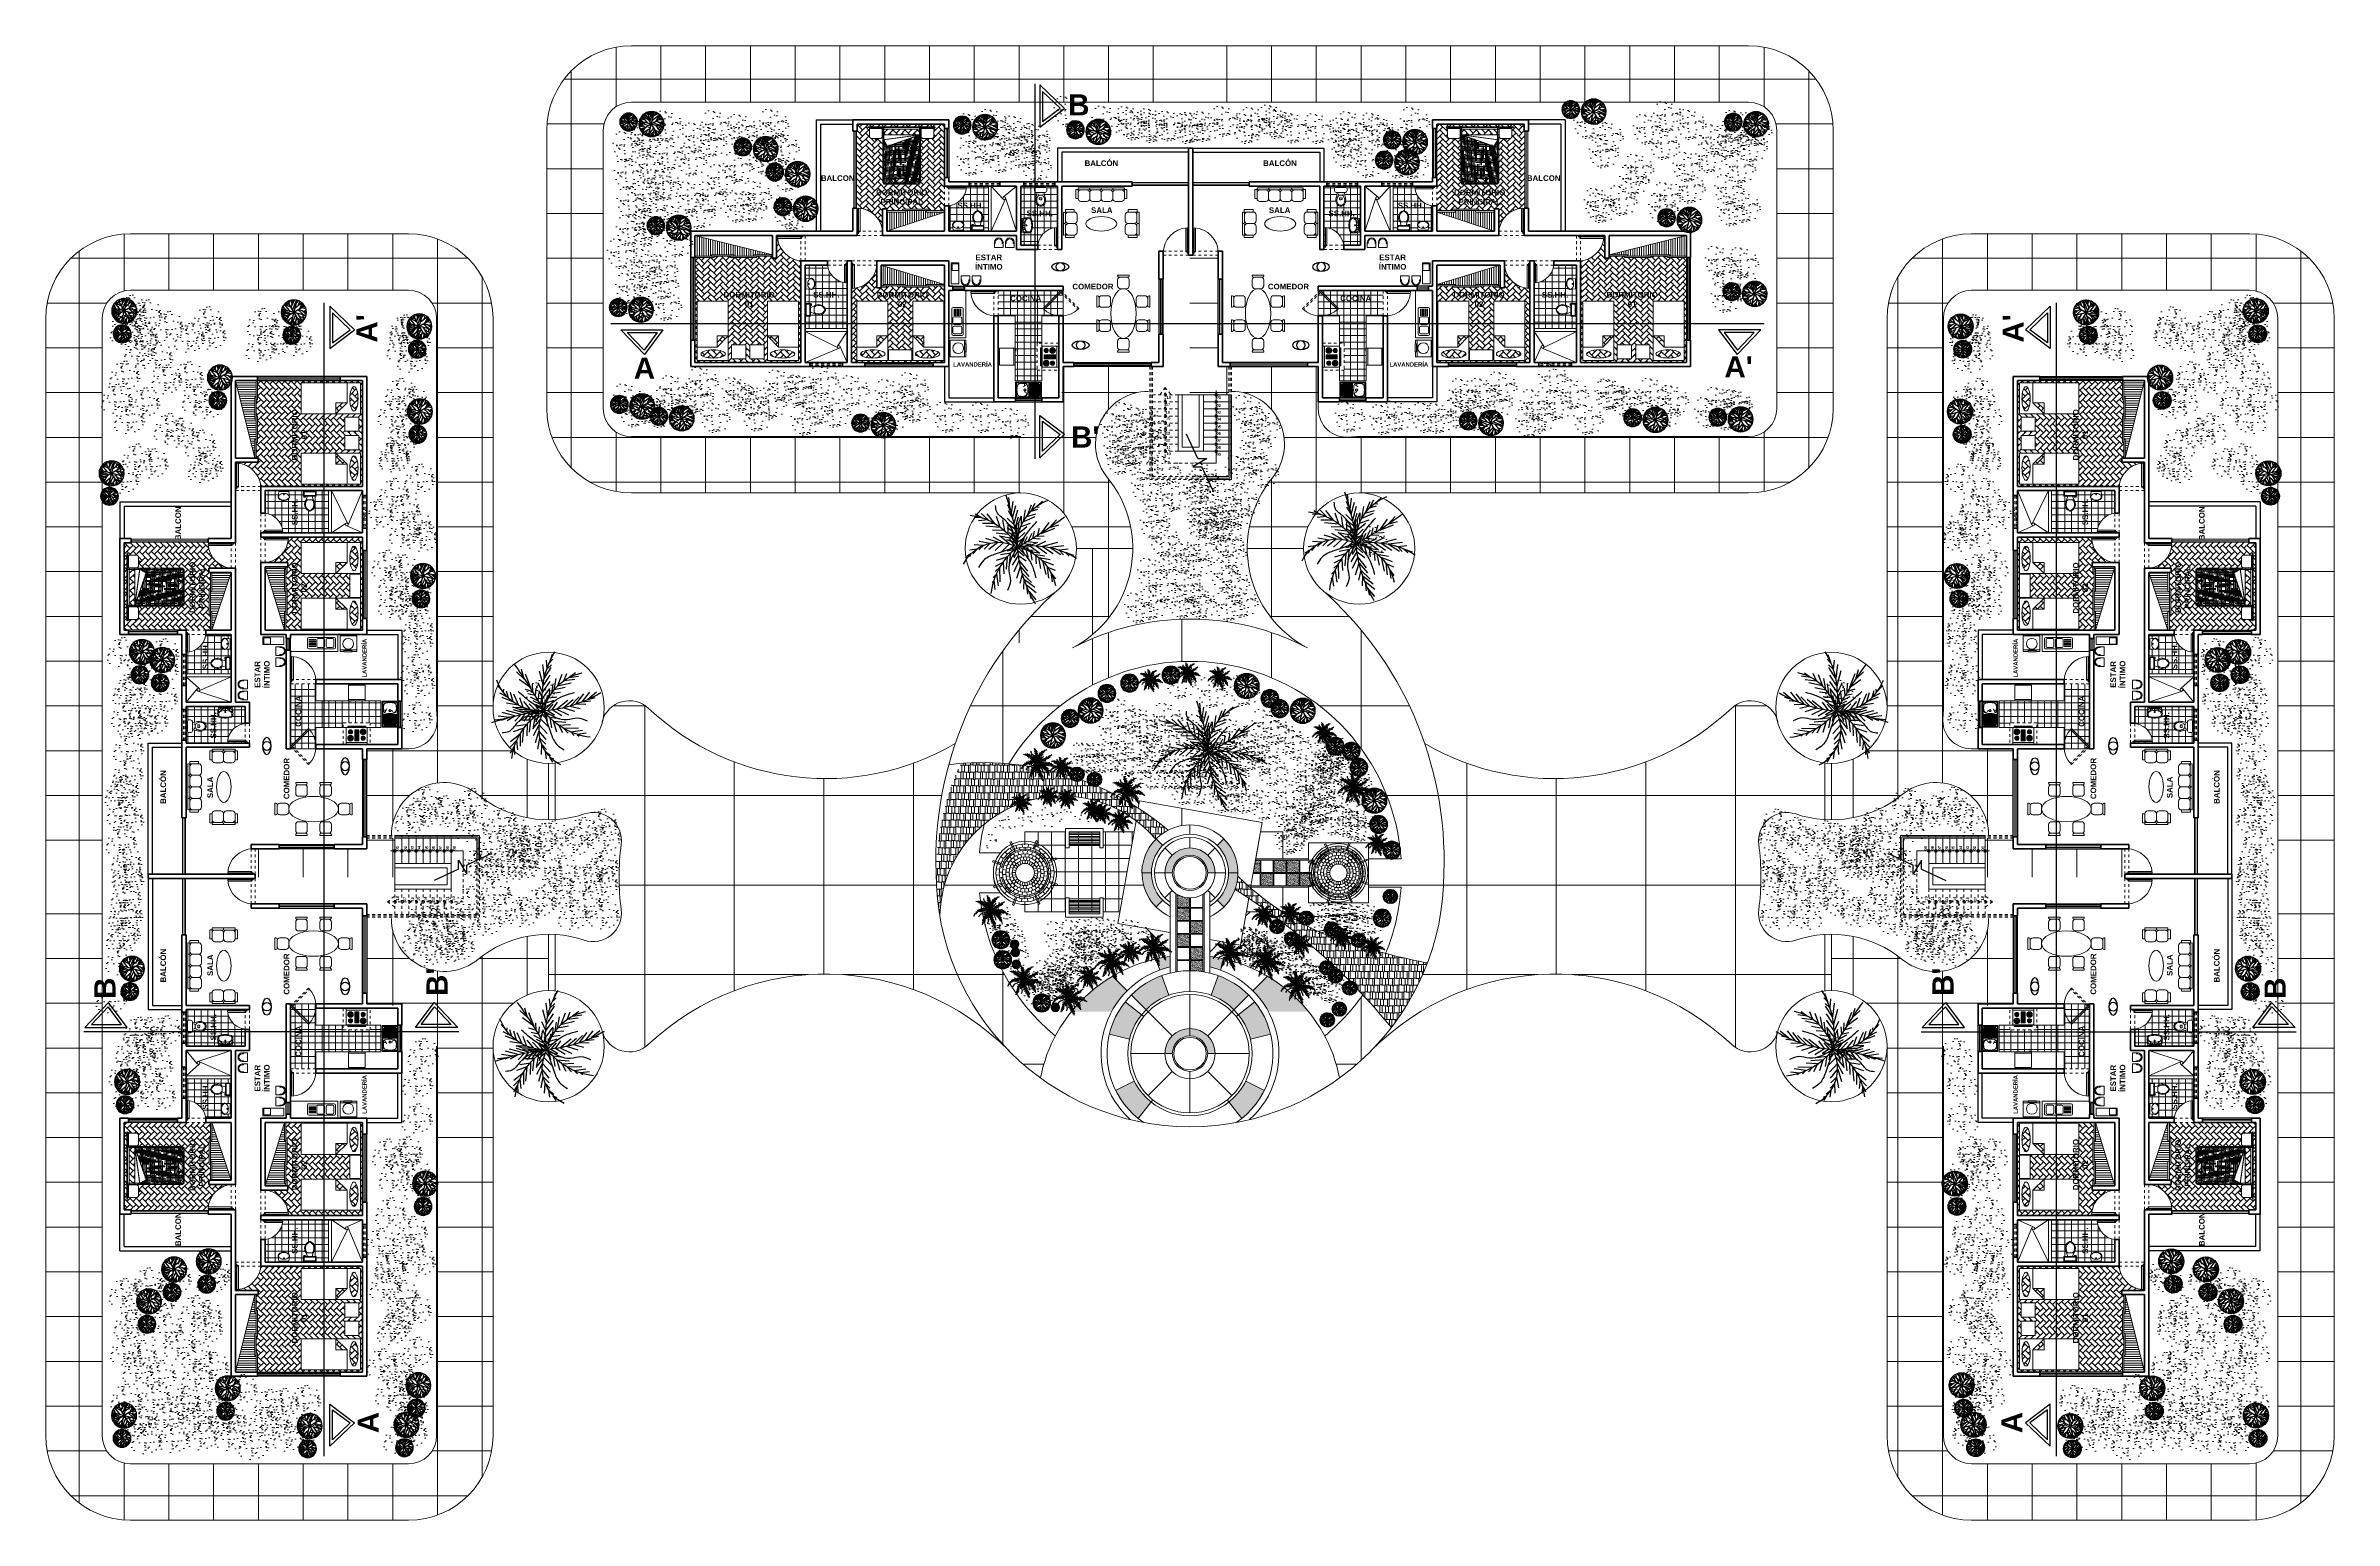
# Model space of a CAD drawing. Header units: millimetres. Extents: x 287 to 445, y 520 to 576.
# Drawn here: x 287.4 to 368.5, y 520.4 to 572.7 of the extents above; entities that cross this region are included whole.
import ezdxf

# ---------------------------------------------------------------- set-up
doc = ezdxf.new("R2010")
doc.units = ezdxf.units.MM
doc.header["$LTSCALE"] = 0.015
doc.linetypes.add('DASHED2', pattern=[9.525, 6.35, -3.175])
doc.layers.add('01 Corte', color=10, linetype='Continuous')
doc.layers.add('puntos alameda', color=94, linetype='Continuous')
for name, color, linetype, lineweight in [('Layer2', 32, 'Continuous', 9), ('MOBILIARIO1', 34, 'Continuous', 9), ('Muebles', 11, 'Continuous', 20), ('Muros', 41, 'Continuous', 60), ('Muros Bajos', 20, 'Continuous', 30), ('pasto', 56, 'Continuous', 5), ('PISOS', 7, 'Continuous', 18), ('Proyecciones', 46, 'Continuous', 0), ('Puertas', 31, 'Continuous', 20), ('rene pluma 01', 135, 'Continuous', 9), ('rene pluma02', 25, 'Continuous', 20), ('Texto', 133, 'Continuous', 20), ('Texturas', 38, 'Continuous', 0), ('Ventanas', 130, 'Continuous', 20), ('vereda', 31, 'Continuous', 13)]:
    doc.layers.add(name, color=color, linetype=linetype, lineweight=lineweight)
pattern_1 = [(135, (741.77364, 32.8258), (-2e-17, 0.215526147), [0.4572, -0.1524]), (45, (741.66588, 32.93356), (-2e-17, 0.215526147), [0.4572, -0.1524])]
pattern_2 = [(45, (-85.85927, 32.8258), (2e-17, 0.215526147), [0.4572, -0.1524]), (135, (-85.7515, 32.93356), (2e-17, 0.215526147), [0.4572, -0.1524])]
pattern_3 = [(90, (741.77364, 32.8258), (0.079375, 5e-18), [])]
pattern_4 = [(180, (741.77364, 32.8258), (0, 0.238125), []), (90, (741.77364, 32.8258), (0.238125, 1e-17), [])]
pattern_5 = [(0, (-85.85927, 32.8258), (0, 0.238125), []), (90, (-85.85927, 32.8258), (-0.238125, 1e-17), [])]
pattern_6 = [(90, (-85.85927, 32.8258), (-0.079375, 5e-18), [])]
pattern_7 = [(37.5, (349.85807, 325.6236), (-0.01280025, 0.3915306), [0, -0.308864, 0, -0.34544, 0, -0.3302]), (7.5, (349.85807, 325.6236), (0.3596186, 0.5734601), [0, -0.166624, 0, -0.278384, 0, -0.10668]), (327.5, (349.60814, 325.6236), (0.6327939, 0.00114975), [0, -0.1016, 0, -0.36576, 0, -0.47752]), (317.5, (349.60814, 325.6236), (0.6108452, 0.1783435), [0, -0.0508, 0, -0.239776, 0, -0.27432])]
pattern_8 = [(37.5, (320.228761, 319.419657), (-0.001120022, 0.0342589266), [0, -0.0270256, 0, -0.030226, 0, -0.0288925]), (7.5, (320.22876, 319.419657), (0.03146663, 0.050177757), [0, -0.0145796, 0, -0.0243586, 0, -0.0093345]), (327.5, (320.206892, 319.419657), (0.055369466, 0.000100603), [0, -0.00889, 0, -0.032004, 0, -0.041783]), (317.5, (320.20689, 319.419657), (0.053448952, 0.015605053), [0, -0.004445, 0, -0.0209804, 0, -0.024003])]
pattern_9 = [(0, (-12.07894, 0), (0.51816, 0.24384), [0.12192, -0.1016, 0.14224, -0.06096, 0.18288, -0.08128]), (0, (-11.95702, 0.01016), (0.51816, 0.24384), [0.1016, -0.38608, 0.08128, -0.12192]), (0, (-11.71318, -0.01524), (0.51816, 0.24384), [0.06096, -0.62992]), (90, (-12.07894, 0), (-0.17272, 0.24384), [0.23368, -0.74168]), (90, (-11.95702, 0), (-0.17272, 0.24384), [0.2286, -0.74676]), (90, (-11.85542, 0), (-0.17272, 0.24384), [0.21336, -0.762]), (90, (-11.71318, -0.01524), (-0.17272, 0.24384), [0.23368, -0.74168]), (90, (-11.65222, -0.01524), (-0.17272, 0.24384), [0.23368, -0.74168]), (90, (-11.46934, 0), (-0.17272, 0.24384), [0.22352, -0.75184])]
pattern_10 = [(0, (-12.079, 0), (0, 3.175), []), (90, (-12.079, 0), (-3.175, 2e-16), [])]
pattern_11 = [(0, (-12.079, 0), (0, 1.5875), []), (90, (-12.079, 0), (-1.5875, 1e-16), [])]
pattern_12 = [(180, (667.9433, 0), (0, 1.5875), []), (90, (667.9433, 0), (1.5875, 1e-16), [])]
pattern_13 = [(180, (667.9433, 0), (0, 3.175), []), (90, (667.9433, 0), (3.175, 2e-16), [])]
pattern_14 = [(37.5, (331.25146, 339.84353), (-0.01280025, 0.3915306), [0, -0.308864, 0, -0.34544, 0, -0.3302]), (7.5, (331.25146, 339.84353), (0.3596186, 0.5734601), [0, -0.166624, 0, -0.278384, 0, -0.10668]), (327.5, (331.00153, 339.84353), (0.6327939, 0.00114975), [0, -0.1016, 0, -0.36576, 0, -0.47752]), (317.5, (331.0015, 339.84353), (0.6108452, 0.1783435), [0, -0.0508, 0, -0.239776, 0, -0.27432])]
pattern_15 = [(127.5, (520.20507, 546.53205), (-0.3915306, -0.01280025), [0, -0.308864, 0, -0.34544, 0, -0.3302]), (97.5, (520.20507, 546.53205), (-0.5734601, 0.3596186), [0, -0.166624, 0, -0.278384, 0, -0.10668]), (57.5, (520.20507, 546.2821), (-0.00114975, 0.6327939), [0, -0.1016, 0, -0.36576, 0, -0.47752]), (47.5, (520.20507, 546.2821), (-0.1783435, 0.6108452), [0, -0.0508, 0, -0.239776, 0, -0.27432])]
pattern_16 = [(270, (860.0486, 883.2239), (-1.5875, 1e-16), []), (180, (860.0486, 883.2239), (0, 1.5875), [])]
pattern_17 = [(90, (860.0486, 203.2016), (-1.5875, 1e-16), []), (180, (860.0486, 203.2016), (-2e-16, -1.5875), [])]
pattern_18 = [(180, (827.2228, 129.421315), (-1e-17, -0.079375), [])]
pattern_19 = [(90, (827.2228, 129.42132), (-0.238125, 1e-17), []), (180, (827.2228, 129.42132), (-3e-17, -0.238125), [])]
pattern_20 = [(270, (827.2228, 957.05423), (-0.238125, 1e-17), []), (180, (827.2228, 957.05423), (0, 0.238125), [])]
pattern_21 = [(180, (827.2228, 957.05423), (0, 0.079375), [])]
pattern_22 = [(135, (827.2228, 129.42132), (-0.215526147, 3e-17), [0.4572, -0.1524]), (225, (827.11504, 129.52908), (-0.215526147, 3e-17), [0.4572, -0.1524])]
pattern_23 = [(225, (827.2228, 957.05423), (-0.215526147, -8e-18), [0.4572, -0.1524]), (135, (827.11504, 956.94647), (-0.215526147, -8e-18), [0.4572, -0.1524])]
pattern_24 = [(315, (-171.35843, 957.05423), (0.215526147, -8e-18), [0.4572, -0.1524]), (45, (-171.25067, 956.94647), (0.215526147, -8e-18), [0.4572, -0.1524])]
pattern_25 = [(45, (-171.35843, 129.42132), (0.215526147, 3e-17), [0.4572, -0.1524]), (315, (-171.25067, 129.52908), (0.215526147, 3e-17), [0.4572, -0.1524])]
pattern_26 = [(7e-15, (-171.35843, 957.05423), (0, 0.079375), [])]
pattern_27 = [(270, (-171.35843, 957.05423), (0.238125, 1e-17), []), (7e-15, (-171.35843, 957.05423), (0, 0.238125), [])]
pattern_28 = [(90, (-171.35843, 129.42132), (0.238125, 1e-17), []), (7e-15, (-171.35843, 129.42132), (3e-17, -0.238125), [])]
pattern_29 = [(7e-15, (-171.35843, 129.421315), (1e-17, -0.079375), [])]
pattern_30 = [(90, (-204.1842, 203.2016), (1.5875, 1e-16), []), (7e-15, (-204.1842, 203.2016), (2e-16, -1.5875), [])]
pattern_31 = [(270, (-204.1842, 883.2239), (1.5875, 1e-16), []), (7e-15, (-204.1842, 883.2239), (0, 1.5875), [])]
pattern_32 = [(52.5, (135.6593, 546.53205), (0.3915306, -0.01280025), [0, -0.308864, 0, -0.34544, 0, -0.3302]), (82.5, (135.6593, 546.53205), (0.5734601, 0.3596186), [0, -0.166624, 0, -0.278384, 0, -0.10668]), (122.5, (135.6593, 546.2821), (0.00114975, 0.6327939), [0, -0.1016, 0, -0.36576, 0, -0.47752]), (132.5, (135.6593, 546.2821), (0.1783435, 0.6108452), [0, -0.0508, 0, -0.239776, 0, -0.27432])]

# ---------------------------------------------------------------- blocks, each defined once
blk = doc.blocks.new('p04')
at = {"layer": 'Proyecciones', "linetype": 'DASHED2'}
for p, q in [((451.095, 543.079), (451.995, 543.079)), ((451.095, 542.929), (451.995, 542.929))]:
    blk.add_line(p, q, dxfattribs=at)
at = {"layer": 'Puertas'}
for p, q in [((451.145, 543.902), (451.145, 543.004)), ((451.195, 543.898), (451.195, 543.054)), ((451.095, 543.054), (451.195, 543.054)), ((451.095, 543.004), (451.145, 543.004))]:
    blk.add_line(p, q, dxfattribs=at)
blk.add_arc((451.095, 543.004), 0.9, 0, 86.81526, dxfattribs=at)
blk = doc.blocks.new('P02')
at = {"layer": 'Proyecciones', "linetype": 'DASHED2'}
for p, q in [((454.165, 543.091), (454.865, 543.091)), ((454.165, 542.941), (454.865, 542.941))]:
    blk.add_line(p, q, dxfattribs=at)
at = {"layer": 'Puertas'}
for p, q in [((454.215, 543.714), (454.215, 543.016)), ((454.265, 543.708), (454.265, 543.066)), ((454.165, 543.066), (454.265, 543.066)), ((454.165, 543.016), (454.215, 543.016))]:
    blk.add_line(p, q, dxfattribs=at)
blk.add_arc((454.165, 543.016), 0.7, 0, 85.90396, dxfattribs=at)
blk = doc.blocks.new('Inodoro01')
at = {"layer": 'Muebles'}
for p, q in [((431.03, 548.573), (430.958, 548.573)), ((431.07, 548.533), (431.07, 548.35)), ((430.668, 548.398), (430.688, 548.398)), ((430.668, 548.302), (430.688, 548.302)), ((431.03, 548.128), (430.958, 548.128)), ((431.07, 548.168), (431.07, 548.35))]:
    blk.add_line(p, q, dxfattribs=at)
for centre in [(430.827, 548.43), (430.827, 548.27)]:
    blk.add_circle(centre, 0.0075, dxfattribs=at)
for centre, radius, start, end in [((430.616, 548.265), 0.26, 87.69717, 128.71313), ((430.581, 547.927), 0.6, 77.70933, 85.6206), ((430.958, 548.509), 0.064, 90, 173.20695), ((431.03, 548.533), 0.04, 0, 90), ((430.562, 548.35), 0.16, 132.43623, 180), ((430.562, 548.35), 0.16, 180, 227.56377), ((430.562, 548.35), 0.126, 119.11615, 180), ((430.562, 548.35), 0.126, 180, 240.88385), ((430.616, 548.435), 0.26, 231.28687, 272.30283), ((430.617, 548.239), 0.25, 77.61661, 117.73029), ((430.617, 548.461), 0.25, 242.26971, 282.38339), ((430.581, 548.773), 0.6, 274.3794, 282.29067), ((430.692, 548.35), 0.06, 143.1301, 180), ((430.692, 548.35), 0.06, 180, 216.8699), ((430.668, 548.368), 0.03, 90, 143.1301), ((430.668, 548.332), 0.03, 216.8699, 270), ((430.62, 548.238), 0.25, 62.59732, 78.38048), ((430.62, 548.462), 0.25, 281.61952, 297.40268), ((430.688, 548.383), 0.015, 6.64916, 90), ((430.688, 548.317), 0.015, 270, 353.35084), ((430.405, 548.35), 0.3, 0, 6.64916), ((430.405, 548.35), 0.3, 353.35084, 0), ((430.207, 546.064), 2.5, 74.15388, 78.42561), ((430.207, 550.636), 2.5, 281.57439, 285.84612), ((430.682, 548.357), 0.116, 6.24191, 62.59732), ((430.682, 548.343), 0.116, 297.40268, 353.75809), ((430.618, 548.35), 0.18, 0, 6.24191), ((430.618, 548.35), 0.18, 353.75809, 0), ((432.289, 548.35), 1.404, 173.20695, 180), ((432.289, 548.35), 1.404, 180, 186.79305), ((430.958, 548.192), 0.064, 186.79305, 270), ((431.03, 548.168), 0.04, 270, 0)]:
    blk.add_arc(centre, radius, start, end, dxfattribs=at)
blk = doc.blocks.new('lavado01')
at = {"layer": 'Muebles'}
for q in [(431.072, 547.987), (431.072, 547.519)]:
    blk.add_line((431.072, 547.753), q, dxfattribs=at)
for centre, major_axis, start_param, end_param in [((431.276, 547.753), (0, -0.648), 4.517416, 4.712389), ((431.276, 547.753), (0, -0.648), 4.712389, 4.907362), ((431.162, 547.774), (0, -0.519), 4.317781, 4.509376), ((431.226, 547.753), (0, -0.562), 4.377766, 4.712389), ((431.226, 547.753), (0, -0.562), -1.570796, -1.236173), ((430.798, 547.937), (0, -0.0778), 3.509542, 4.233442), ((430.816, 547.913), (0, -0.0735), 3.344376, 4.377766), ((430.828, 547.83), (0, -0.19), 3.251717, 3.471059), ((430.83, 547.833), (0, -0.156), 2.530502, 3.344376), ((430.897, 547.334), (0, -0.692), 3.197279, 3.285244), ((430.871, 547.161), (0, -0.864), 2.885319, 3.151657), ((430.846, 547.592), (0, -0.432), 2.729477, 3.031053), ((430.897, 548.004), (0, -0.00692), 3.004018, 5.780923), ((430.826, 547.86), (0, -0.158), 2.058891, 2.638863), ((430.831, 547.888), (0, -0.131), 1.774316, 2.565809), ((430.846, 547.592), (0, -0.423), 2.745531, 3.004018), ((430.839, 547.847), (0, -0.138), 2.12516, 2.530502), ((430.954, 547.915), (0, -0.0104), 3.796945, 5.851261), ((430.944, 547.93), (0, -0.00864), 0.655353, 2.058891), ((430.951, 547.908), (0, -0.00134), 2.680944, 4.925095), ((430.998, 548.023), (0, -0.13), -0.432135, 0.265821), ((430.839, 547.847), (0, -0.138), 1.718468, 2.006825), ((430.998, 548.023), (0, -0.125), -0.432135, 0.265821), ((430.277, 547.753), (0, -0.778), 1.570796, 1.718468), ((430.277, 547.753), (0, -0.778), 1.423124, 1.570796), ((430.965, 547.911), (0, -0.0778), 1.848555, 2.745531), ((430.969, 547.909), (0, -0.086), 1.671495, 2.729477), ((431.027, 547.913), (0, -0.0104), 0.114993, 1.263752), ((431.026, 547.908), (0, -0.0104), 0.265821, 1.699459), ((430.898, 547.889), (0, -0.156), 1.699459, 1.848555), ((429.593, 547.753), (0, -1.63), 1.570796, 1.664023), ((429.593, 547.753), (0, -1.63), 1.47757, 1.570796), ((429.593, 547.753), (0, -1.642), 1.570796, 1.671495), ((429.593, 547.753), (0, -1.642), 1.470097, 1.570796), ((431.063, 547.987), (0, -0.0104), 1.570796, 2.885319), ((431.162, 547.732), (0, -0.519), -1.367783, -1.176189), ((430.798, 547.568), (0, -0.0778), -1.09185, -0.36795), ((430.816, 547.592), (0, -0.0735), -1.236173, -0.202783), ((430.828, 547.675), (0, -0.19), -0.329466, -0.110124), ((430.83, 547.673), (0, -0.156), -0.202783, 0.61109), ((430.897, 548.171), (0, -0.692), -0.143651, -0.055686), ((430.871, 548.345), (0, -0.864), -0.010064, 0.256274), ((430.846, 547.913), (0, -0.432), 0.11054, 0.412116), ((430.897, 547.501), (0, -0.00692), 3.643855, 6.42076), ((430.831, 547.617), (0, -0.131), 0.575783, 1.367277), ((430.826, 547.645), (0, -0.158), 0.502729, 1.082702), ((430.846, 547.913), (0, -0.423), 0.137574, 0.396061), ((430.839, 547.659), (0, -0.138), 0.61109, 1.016433), ((430.954, 547.59), (0, -0.0104), 3.573517, 5.627833), ((430.944, 547.575), (0, -0.00864), 1.082702, 2.48624), ((430.998, 547.482), (0, -0.13), 2.875772, 3.573728), ((430.951, 547.597), (0, -0.00134), 4.499683, 6.743833), ((430.839, 547.659), (0, -0.138), 1.134768, 1.423124), ((430.998, 547.482), (0, -0.125), 2.875772, 3.573728), ((430.965, 547.594), (0, -0.0778), 0.396061, 1.293038), ((430.969, 547.596), (0, -0.086), 0.412116, 1.470097), ((431.027, 547.593), (0, -0.0104), 1.87784, 3.0266), ((431.026, 547.597), (0, -0.0104), 1.442133, 2.875772), ((430.898, 547.616), (0, -0.156), 1.293038, 1.442133), ((431.063, 547.519), (0, -0.0104), 0.256274, 1.570796)]:
    blk.add_ellipse(centre, major_axis=major_axis, ratio=0.888889, start_param=start_param, end_param=end_param, dxfattribs=at)
for centre, major_axis in [((430.915, 547.753), (0, -0.0199)), ((431.011, 547.753), (0, -0.0151)), ((431.011, 547.839), (0, -0.013)), ((431.011, 547.666), (0, -0.013))]:
    blk.add_ellipse(centre, major_axis=major_axis, ratio=0.888889, dxfattribs=at)
blk = doc.blocks.new('lavaplatos')
at = {"layer": 'Muebles'}
for p, q in [((423.153, 544.413), (423.703, 544.413)), ((423.153, 543.495), (423.153, 544.413)), ((423.153, 544.11), (423.153, 544.055)), ((423.167, 543.559), (423.167, 544.349)), ((423.178, 543.559), (423.178, 544.349)), ((423.203, 543.956), (423.203, 543.588)), ((423.212, 544.394), (423.644, 544.394)), ((423.212, 544.383), (423.644, 544.383)), ((423.231, 543.956), (423.231, 543.546)), ((423.259, 543.956), (423.259, 543.546)), ((423.287, 543.956), (423.287, 543.546)), ((423.316, 543.956), (423.316, 543.546)), ((423.344, 543.956), (423.344, 543.546)), ((423.385, 544.083), (423.355, 544.083)), ((423.372, 543.956), (423.372, 543.546)), ((423.4, 543.956), (423.4, 543.546)), ((423.428, 544.383), (423.461, 544.383)), ((423.428, 543.956), (423.428, 543.546)), ((423.456, 543.956), (423.456, 543.546)), ((423.484, 543.956), (423.484, 543.546)), ((423.512, 543.956), (423.512, 543.546)), ((423.592, 544.041), (423.537, 544.147)), ((423.54, 543.956), (423.54, 543.546)), ((423.678, 544.094), (423.564, 544.094)), ((423.568, 543.956), (423.568, 543.546)), ((423.596, 543.956), (423.596, 543.546)), ((423.624, 543.956), (423.624, 543.546)), ((423.652, 543.956), (423.652, 543.586)), ((423.678, 544.349), (423.678, 543.559)), ((423.689, 544.349), (423.689, 543.559)), ((423.703, 544.413), (423.703, 543.495)), ((423.703, 544.341), (423.703, 543.641)), ((423.703, 544.341), (423.703, 543.641)), ((423.703, 544.341), (423.703, 543.641)), ((423.153, 543.495), (423.703, 543.495)), ((423.212, 543.525), (423.644, 543.525)), ((423.212, 543.514), (423.644, 543.514))]:
    blk.add_line(p, q, dxfattribs=at)
for radius in [0.0427, 0.0427, 0.0309]:
    blk.add_circle((423.428, 544.083), radius, dxfattribs=at)
for centre, radius, start, end in [((423.212, 544.349), 0.0449, 90, 180), ((423.212, 544.349), 0.0337, 90, 180), ((424.043, 544.171), 0.842, 172.77, 187.23), ((423.291, 544.266), 0.0842, 100.38124, 172.77), ((423.291, 544.075), 0.0842, 187.23, 259.61876), ((423.286, 544.083), 0.0681, 180.46162, 359.53838), ((423.428, 543.521), 0.842, 79.61876, 100.38124), ((423.428, 544.821), 0.842, 259.61876, 280.38124), ((423.564, 544.263), 0.0842, 7.23, 79.61876), ((423.564, 544.075), 0.0842, 280.38124, 352.77), ((423.644, 544.349), 0.0449, 0, 90), ((423.644, 544.349), 0.0337, 0, 90), ((422.813, 544.171), 0.842, 352.77, 7.23), ((423.212, 543.559), 0.0449, 180, 270), ((423.212, 543.559), 0.0337, 180, 270), ((423.644, 543.559), 0.0337, 270, 0), ((423.644, 543.559), 0.0449, 270, 0)]:
    blk.add_arc(centre, radius, start, end, dxfattribs=at)
blk = doc.blocks.new('cocina')
at = {"layer": 'Muebles'}
for p, q in [((421.594, 544.645), (421.594, 545.241)), ((421.594, 545.241), (422.339, 545.241)), ((421.594, 545.167), (422.339, 545.167)), ((422.339, 544.645), (421.594, 544.645)), ((421.644, 544.595), (421.644, 544.62)), ((421.644, 544.62), (422.29, 544.62)), ((422.29, 544.595), (421.644, 544.595)), ((421.743, 544.645), (421.743, 544.62)), ((421.793, 544.62), (421.793, 544.645)), ((421.892, 544.72), (421.892, 545.117)), ((421.892, 545.117), (422.041, 545.117)), ((421.892, 545.092), (422.041, 545.092)), ((422.041, 544.745), (421.892, 544.745)), ((422.041, 544.72), (421.892, 544.72)), ((421.917, 544.745), (421.917, 545.092)), ((421.942, 545.092), (421.942, 544.745)), ((421.967, 544.745), (421.967, 545.092)), ((421.991, 545.092), (421.991, 544.745)), ((422.016, 544.745), (422.016, 545.092)), ((422.041, 545.117), (422.041, 544.72)), ((422.141, 544.62), (422.141, 544.645)), ((422.19, 544.645), (422.19, 544.62)), ((422.29, 544.62), (422.29, 544.595)), ((422.339, 545.241), (422.339, 544.645))]:
    blk.add_line(p, q, dxfattribs=at)
for centre, radius in [((421.743, 545.018), 0.0994), ((421.743, 545.018), 0.0745), ((421.743, 544.794), 0.0745), ((421.743, 545.018), 0.0497), ((421.743, 544.794), 0.0497), ((421.743, 545.018), 0.0248), ((421.743, 544.794), 0.0248), ((422.19, 544.794), 0.0994), ((422.19, 545.018), 0.0745), ((422.19, 544.794), 0.0745), ((422.19, 545.018), 0.0497), ((422.19, 544.794), 0.0497), ((422.19, 545.018), 0.0248), ((422.19, 544.794), 0.0248)]:
    blk.add_circle(centre, radius, dxfattribs=at)
blk = doc.blocks.new('sala')
at = {"layer": 'Muebles'}
for p, q in [((416.476, 543.207), (416.476, 542.797)), ((416.503, 543.207), (416.476, 543.207)), ((416.544, 543.207), (416.544, 543.29)), ((416.544, 543.29), (416.862, 543.29)), ((416.862, 543.207), (416.544, 543.207)), ((416.553, 542.847), (416.553, 543.157)), ((416.553, 543.107), (416.553, 542.897)), ((416.862, 543.207), (416.653, 543.207)), ((416.862, 543.29), (416.862, 543.207)), ((416.962, 542.897), (416.962, 543.107)), ((416.476, 542.797), (416.476, 542.388)), ((416.503, 542.797), (416.476, 542.797)), ((416.476, 542.797), (416.503, 542.797)), ((416.476, 542.388), (416.503, 542.388)), ((416.862, 542.388), (416.544, 542.388)), ((416.544, 542.388), (416.544, 542.305)), ((416.544, 542.305), (416.862, 542.305)), ((416.553, 542.438), (416.553, 542.747)), ((416.553, 542.697), (416.553, 542.488)), ((416.862, 542.797), (416.653, 542.797)), ((416.653, 542.797), (416.862, 542.797)), ((416.653, 542.388), (416.862, 542.388)), ((416.862, 542.305), (416.862, 542.388)), ((416.962, 542.488), (416.962, 542.697)), ((416.914, 541.596), (416.914, 541.914)), ((416.914, 541.914), (416.997, 541.914)), ((416.997, 541.596), (416.914, 541.596)), ((416.997, 541.705), (416.997, 541.914)), ((416.997, 541.914), (416.997, 541.596)), ((416.997, 541.528), (416.997, 541.555)), ((417.407, 541.528), (416.997, 541.528)), ((417.047, 541.605), (417.357, 541.605)), ((417.097, 542.014), (417.307, 542.014)), ((417.307, 541.605), (417.097, 541.605)), ((417.407, 541.705), (417.407, 541.914)), ((417.407, 541.914), (417.407, 541.705)), ((417.407, 541.528), (417.407, 541.555)), ((417.407, 541.555), (417.407, 541.528)), ((417.816, 541.528), (417.407, 541.528)), ((417.457, 541.605), (417.766, 541.605)), ((417.507, 542.014), (417.716, 542.014)), ((417.716, 541.605), (417.507, 541.605)), ((417.816, 541.705), (417.816, 541.914)), ((417.816, 541.914), (417.816, 541.705)), ((417.816, 541.528), (417.816, 541.555)), ((417.816, 541.555), (417.816, 541.528)), ((418.226, 541.528), (417.816, 541.528)), ((417.866, 541.605), (418.176, 541.605)), ((417.916, 542.014), (418.126, 542.014)), ((418.126, 541.605), (417.916, 541.605)), ((418.226, 541.705), (418.226, 541.914)), ((418.226, 541.914), (418.226, 541.705)), ((418.226, 541.528), (418.226, 541.555)), ((418.226, 541.555), (418.226, 541.528)), ((418.635, 541.528), (418.226, 541.528)), ((418.276, 541.605), (418.585, 541.605)), ((418.326, 542.014), (418.535, 542.014)), ((418.535, 541.605), (418.326, 541.605)), ((418.635, 541.914), (418.635, 541.705)), ((418.635, 541.914), (418.635, 541.596)), ((418.718, 541.914), (418.635, 541.914)), ((418.635, 541.596), (418.718, 541.596)), ((418.635, 541.555), (418.635, 541.528)), ((418.718, 541.596), (418.718, 541.914))]:
    blk.add_line(p, q, dxfattribs=at)
for centre, radius, start, end in [((416.503, 543.157), 0.05, 0, 90), ((416.503, 542.847), 0.05, 270, 0), ((416.653, 543.107), 0.1, 90, 180), ((416.653, 542.897), 0.1, 180, 270), ((416.862, 543.107), 0.1, 0, 90), ((416.862, 542.897), 0.1, 270, 0), ((416.503, 542.747), 0.05, 0, 90), ((416.503, 542.438), 0.05, 270, 0), ((416.653, 542.697), 0.1, 90, 180), ((416.653, 542.488), 0.1, 180, 270), ((416.862, 542.697), 0.1, 0, 90), ((416.862, 542.488), 0.1, 270, 0), ((417.097, 541.914), 0.1, 90, 180), ((417.097, 541.705), 0.1, 180, 270), ((417.047, 541.555), 0.05, 90, 180), ((417.307, 541.914), 0.1, 360, 90), ((417.307, 541.705), 0.1, 270, 0), ((417.357, 541.555), 0.05, 0, 90), ((417.507, 541.914), 0.1, 90, 180), ((417.507, 541.705), 0.1, 180, 270), ((417.457, 541.555), 0.05, 90, 180), ((417.716, 541.914), 0.1, 0, 90), ((417.716, 541.705), 0.1, 270, 360), ((417.766, 541.555), 0.05, 360, 90), ((417.916, 541.914), 0.1, 90, 180), ((417.916, 541.705), 0.1, 180, 270), ((417.866, 541.555), 0.05, 90, 180), ((418.126, 541.914), 0.1, 0, 90), ((418.126, 541.705), 0.1, 270, 360), ((418.176, 541.555), 0.05, 360, 90), ((418.326, 541.914), 0.1, 90, 180), ((418.326, 541.705), 0.1, 180, 270), ((418.276, 541.555), 0.05, 90, 180), ((418.535, 541.914), 0.1, 0, 90), ((418.535, 541.705), 0.1, 270, 0), ((418.585, 541.555), 0.05, 0, 90)]:
    blk.add_arc(centre, radius, start, end, dxfattribs=at)
blk.add_ellipse((417.816, 542.807), major_axis=(-0.549, 0), ratio=0.464286, dxfattribs=at)
blk = doc.blocks.new('refrigeradora')
at = {"layer": 'Muebles'}
for p, q in [((420.11, 549.881), (420.11, 550.481)), ((420.16, 550.481), (420.71, 550.481)), ((420.16, 549.881), (420.16, 550.481)), ((420.66, 550.481), (420.66, 549.881)), ((420.71, 550.481), (420.71, 549.881)), ((420.71, 549.881), (420.16, 549.881)), ((420.73, 549.881), (420.73, 549.981))]:
    blk.add_line(p, q, dxfattribs=at)
blk = doc.blocks.new('silla01')
at = {"layer": 'Muebles'}
for p, q in [((420.99, 543.918), (420.99, 543.708)), ((421.3, 544.018), (421.09, 544.018)), ((421.4, 543.708), (421.4, 543.918)), ((420.99, 543.558), (420.99, 543.532)), ((420.99, 543.532), (421.4, 543.532)), ((421.35, 543.608), (421.04, 543.608)), ((421.09, 543.608), (421.3, 543.608)), ((421.4, 543.532), (421.4, 543.558))]:
    blk.add_line(p, q, dxfattribs=at)
for centre, radius, start, end in [((421.09, 543.918), 0.1, 90, 180), ((421.09, 543.708), 0.1, 180, 270), ((421.3, 543.918), 0.1, 360, 90), ((421.3, 543.708), 0.1, 270, 360), ((421.04, 543.558), 0.05, 90, 180), ((421.35, 543.558), 0.05, 360, 90)]:
    blk.add_arc(centre, radius, start, end, dxfattribs=at)
blk = doc.blocks.new('comedor')
at = {"layer": 'Muebles'}
blk.add_ellipse((421.545, 544.456), major_axis=(-0.88, 0), ratio=0.50965, dxfattribs=at)
for p, rotation in [((842.313, 1088.927), 180.0000000000026), ((966.443, 123.261), 90), ((0.777, -0.014), 2.557953848736361e-12)]:
    blk.add_blockref('silla01', p, dxfattribs=dict(at, rotation=rotation))
at = {"layer": 'Muebles', "xscale": -1}
for p, rotation in [((0.777, 1088.927), 179.9999999999974), ((-123.353, 123.261), 270), ((842.313, -0.014), 359.9999999999975)]:
    blk.add_blockref('silla01', p, dxfattribs=dict(at, rotation=rotation))
blk = doc.blocks.new('Cama P12')
at = {"layer": 'Muebles'}
for p, q in [((428.793, 546.409), (428.793, 544.309)), ((429.893, 546.409), (428.793, 546.409)), ((429.893, 544.309), (429.893, 546.409)), ((430.016, 546.348), (430.016, 545.848)), ((430.516, 546.348), (430.016, 546.348)), ((430.516, 545.848), (430.516, 546.348)), ((429.504, 545.935), (428.793, 545.935)), ((429.504, 545.935), (429.504, 545.531)), ((429.893, 545.531), (429.504, 545.935)), ((429.504, 545.531), (429.893, 545.531)), ((430.016, 545.848), (430.516, 545.848)), ((428.793, 544.309), (429.893, 544.309))]:
    blk.add_line(p, q, dxfattribs=at)
at = {"layer": 'Muebles', "extrusion": (0, 0, -1)}
blk.add_ellipse((429.364, 546.177), major_axis=(-0.436, 0), ratio=0.332956, dxfattribs=at)
blk = doc.blocks.new('persona')
blk.add_circle((422.895, 544.36), 0.15)
blk.add_ellipse((422.895, 544.36), major_axis=(0.3, 0), ratio=0.5)
blk = doc.blocks.new('inodoro 02')
at = {"layer": 'Muebles'}
for p, q in [((418.605, 542.458, 0.086), (418.605, 542.903, 0.086)), ((418.605, 542.903, 0.086), (418.775, 542.903, 0.086)), ((418.627, 542.5, 0.086), (418.627, 542.861, 0.086)), ((418.648, 542.882, 0.086), (418.733, 542.882, 0.086)), ((418.754, 542.861, 0.086), (418.754, 542.5, 0.086)), ((418.775, 542.903, 0.086), (418.775, 542.458, 0.086)), ((418.786, 542.85, 0.086), (418.775, 542.85, 0.086)), ((418.807, 542.893, 0.086), (418.786, 542.893, 0.086)), ((418.786, 542.893, 0.086), (418.786, 542.85, 0.086)), ((418.807, 542.829, 0.086), (418.807, 542.893, 0.086)), ((418.775, 542.458, 0.086), (418.605, 542.458, 0.086)), ((418.733, 542.479, 0.086), (418.648, 542.479, 0.086)), ((418.775, 542.829, 0.086), (418.807, 542.829, 0.086)), ((418.775, 542.765, 0.086), (418.902, 542.808, 0.086)), ((418.775, 542.596, 0.086), (418.902, 542.553, 0.086)), ((418.902, 542.596, 0.086), (418.902, 542.765, 0.086))]:
    blk.add_line(p, q, dxfattribs=at)
for centre, radius, start, end in [((418.645, 542.863, 0.086), 0.0187, 81.8699, 188.1301), ((418.735, 542.863, 0.086), 0.0187, 351.8699, 98.1301), ((419.063, 542.606, 0.086), 0.258, 22.02857, 128.53089), ((418.645, 542.498, 0.086), 0.0187, 171.8699, 278.1301), ((418.735, 542.498, 0.086), 0.0187, 261.8699, 8.1301), ((419.068, 542.591, 0.086), 0.24, 31.05318, 133.63227), ((419.063, 542.755, 0.086), 0.258, 231.46929, 337.97157), ((419.068, 542.77, 0.086), 0.24, 226.36791, 328.94699), ((419.197, 542.681, 0.086), 0.0848, 335.73183, 24.26818), ((419.221, 542.681, 0.086), 0.0848, 344.86053, 15.13947)]:
    blk.add_arc(centre, radius, start, end, dxfattribs=at)
blk = doc.blocks.new('lavado 02')
at = {"layer": 'Muebles', "linetype": 'Continuous'}
for p, q in [((419.479, 542.267), (419.505, 542.454)), ((419.483, 542.24), (419.479, 542.267)), ((419.494, 542.214), (419.483, 542.24)), ((419.513, 542.191), (419.494, 542.214)), ((419.499, 542.29), (419.496, 542.267)), ((419.496, 542.267), (419.499, 542.243)), ((419.51, 542.312), (419.499, 542.29)), ((419.499, 542.243), (419.51, 542.221)), ((419.505, 542.454), (419.505, 542.454)), ((419.505, 542.454), (419.859, 542.454)), ((419.527, 542.333), (419.51, 542.312)), ((419.51, 542.221), (419.527, 542.2)), ((419.538, 542.17), (419.513, 542.191)), ((419.55, 542.351), (419.527, 542.333)), ((419.527, 542.2), (419.55, 542.182)), ((419.569, 542.153), (419.538, 542.17)), ((419.578, 542.366), (419.55, 542.351)), ((419.55, 542.182), (419.578, 542.167)), ((419.604, 542.14), (419.569, 542.153)), ((419.611, 542.377), (419.578, 542.366)), ((419.578, 542.167), (419.611, 542.156)), ((419.642, 542.132), (419.604, 542.14)), ((419.646, 542.384), (419.611, 542.377)), ((419.611, 542.156), (419.646, 542.149)), ((419.682, 542.13), (419.642, 542.132)), ((419.682, 542.386), (419.646, 542.384)), ((419.646, 542.149), (419.682, 542.147)), ((419.718, 542.384), (419.682, 542.386)), ((419.682, 542.147), (419.718, 542.149)), ((419.721, 542.132), (419.682, 542.13)), ((419.753, 542.377), (419.718, 542.384)), ((419.718, 542.149), (419.753, 542.156)), ((419.76, 542.14), (419.721, 542.132)), ((419.785, 542.366), (419.753, 542.377)), ((419.753, 542.156), (419.785, 542.167)), ((419.795, 542.153), (419.76, 542.14)), ((419.814, 542.351), (419.785, 542.366)), ((419.785, 542.167), (419.814, 542.182)), ((419.825, 542.17), (419.795, 542.153)), ((419.837, 542.333), (419.814, 542.351)), ((419.814, 542.182), (419.837, 542.2)), ((419.851, 542.191), (419.825, 542.17)), ((419.854, 542.312), (419.837, 542.333)), ((419.837, 542.2), (419.854, 542.221)), ((419.87, 542.214), (419.851, 542.191)), ((419.864, 542.29), (419.854, 542.312)), ((419.854, 542.221), (419.864, 542.243)), ((419.859, 542.454), (419.859, 542.454)), ((419.859, 542.454), (419.885, 542.267)), ((419.868, 542.267), (419.864, 542.29)), ((419.864, 542.243), (419.868, 542.267)), ((419.881, 542.24), (419.87, 542.214)), ((419.885, 542.267), (419.881, 542.24))]:
    blk.add_line(p, q, dxfattribs=at)
blk.add_circle((419.682, 542.352), 0.0203, dxfattribs=at)
blk = doc.blocks.new('cama 001')
at = {"layer": 'Muebles'}
for p, q in [((404.394, 530.802), (404.394, 528.702)), ((405.494, 530.802), (404.394, 530.802)), ((405.494, 528.702), (405.494, 530.802)), ((404.394, 529.579), (404.784, 529.176)), ((404.784, 529.579), (404.394, 529.579)), ((404.784, 529.176), (404.784, 529.579)), ((404.784, 529.176), (405.494, 529.176)), ((404.394, 528.702), (405.494, 528.702))]:
    blk.add_line(p, q, dxfattribs=at)
at = {"layer": 'Muebles', "extrusion": (0, 0, -1)}
blk.add_ellipse((404.924, 528.934), major_axis=(0.436, 0), ratio=0.332956, dxfattribs=at)
blk = doc.blocks.new('cama2plazas')
at = {"layer": 'Muebles'}
for p, q in [((428.469, 543.012), (428.496, 543.012)), ((428.469, 540.669), (428.469, 543.012)), ((428.469, 540.669), (428.469, 543.012)), ((428.469, 543.012), (428.496, 543.012)), ((428.469, 540.631), (428.469, 542.974)), ((428.469, 540.631), (428.469, 542.974)), ((428.496, 540.669), (428.496, 543.012)), ((428.496, 540.669), (428.496, 543.012)), ((428.496, 540.631), (428.496, 542.974)), ((428.496, 540.631), (428.496, 542.974)), ((428.502, 542.518), (428.502, 542.968)), ((428.502, 542.968), (428.832, 542.968)), ((428.502, 542.968), (428.832, 542.968)), ((428.502, 542.518), (428.502, 542.968)), ((428.53, 542.518), (428.53, 542.968)), ((428.53, 542.518), (428.53, 542.968)), ((428.882, 542.918), (428.832, 542.968)), ((428.882, 542.918), (428.832, 542.968)), ((428.882, 542.568), (428.882, 542.918)), ((428.882, 542.568), (428.882, 542.918)), ((428.496, 542.493), (428.739, 542.493)), ((428.496, 542.493), (428.739, 542.493)), ((428.496, 542.455), (428.739, 542.455)), ((428.496, 542.455), (428.739, 542.455)), ((428.502, 542.518), (428.832, 542.518)), ((428.502, 542.518), (428.832, 542.518)), ((428.546, 541.222), (428.546, 542.463)), ((428.546, 541.222), (428.546, 542.463)), ((428.546, 541.184), (428.546, 542.425)), ((428.546, 541.184), (428.546, 542.425)), ((428.576, 542.493), (428.716, 542.493)), ((428.576, 542.493), (428.716, 542.493)), ((428.576, 542.455), (428.716, 542.455)), ((428.576, 542.455), (428.716, 542.455)), ((428.746, 542.493), (429.161, 541.328)), ((430.446, 542.493), (428.746, 542.493)), ((428.746, 542.493), (428.927, 541.188)), ((428.746, 542.493), (428.927, 541.188)), ((430.446, 542.493), (428.746, 542.493)), ((428.746, 542.493), (429.161, 541.328)), ((428.746, 541.22), (428.746, 542.463)), ((428.746, 541.22), (428.746, 542.463)), ((428.746, 542.455), (429.161, 541.29)), ((430.446, 542.455), (428.746, 542.455)), ((428.746, 542.455), (428.927, 541.15)), ((428.746, 542.455), (428.927, 541.15)), ((430.446, 542.455), (428.746, 542.455)), ((428.746, 542.455), (429.161, 541.29)), ((428.746, 541.182), (428.746, 542.425)), ((428.746, 541.182), (428.746, 542.425)), ((428.748, 542.49), (428.748, 542.493)), ((428.748, 542.49), (428.748, 542.493)), ((428.748, 542.452), (428.748, 542.455)), ((428.748, 542.452), (428.748, 542.455)), ((428.935, 542.442), (428.771, 542.442)), ((428.935, 542.442), (428.771, 542.442)), ((428.935, 542.404), (428.771, 542.404)), ((428.935, 542.404), (428.771, 542.404)), ((429.123, 542.395), (428.793, 542.395)), ((429.123, 542.395), (428.793, 542.395)), ((429.123, 542.357), (428.793, 542.357)), ((429.123, 542.357), (428.793, 542.357)), ((429.31, 542.349), (428.816, 542.349)), ((429.31, 542.349), (428.816, 542.349)), ((429.31, 542.311), (428.816, 542.311)), ((429.31, 542.311), (428.816, 542.311)), ((428.832, 542.518), (428.882, 542.568)), ((428.832, 542.518), (428.882, 542.568)), ((429.498, 542.302), (428.838, 542.302)), ((429.498, 542.302), (428.838, 542.302)), ((429.498, 542.264), (428.838, 542.264)), ((429.498, 542.264), (428.838, 542.264)), ((428.935, 542.161), (428.864, 542.161)), ((428.935, 542.161), (428.864, 542.161)), ((428.935, 542.123), (428.864, 542.123)), ((428.935, 542.123), (428.864, 542.123)), ((429.123, 542.114), (428.881, 542.114)), ((429.123, 542.114), (428.881, 542.114)), ((429.123, 542.076), (428.881, 542.076)), ((429.123, 542.076), (428.881, 542.076)), ((428.888, 542.349), (428.888, 542.493)), ((428.888, 542.349), (428.888, 542.493)), ((428.888, 542.311), (428.888, 542.455)), ((428.888, 542.311), (428.888, 542.455)), ((429.31, 542.067), (428.898, 542.067)), ((429.31, 542.067), (428.898, 542.067)), ((429.31, 542.029), (428.898, 542.029)), ((429.31, 542.029), (428.898, 542.029)), ((428.935, 542.161), (428.935, 542.493)), ((428.935, 542.161), (428.935, 542.493)), ((428.935, 542.123), (428.935, 542.455)), ((428.935, 542.123), (428.935, 542.455)), ((429.685, 542.255), (428.935, 542.255)), ((429.685, 542.255), (428.935, 542.255)), ((429.685, 542.217), (428.935, 542.217)), ((429.685, 542.217), (428.935, 542.217)), ((428.982, 542.002), (428.982, 542.493)), ((428.982, 542.002), (428.982, 542.493)), ((428.982, 541.964), (428.982, 542.455)), ((428.982, 541.964), (428.982, 542.455)), ((429.029, 541.698), (429.029, 542.493)), ((429.029, 541.698), (429.029, 542.493)), ((429.029, 541.66), (429.029, 542.455)), ((429.029, 541.66), (429.029, 542.455)), ((429.076, 541.566), (429.076, 542.349)), ((429.076, 541.566), (429.076, 542.349)), ((429.076, 541.528), (429.076, 542.311)), ((429.076, 541.528), (429.076, 542.311)), ((429.873, 542.489), (429.123, 542.489)), ((429.873, 542.489), (429.123, 542.489)), ((429.873, 542.451), (429.123, 542.451)), ((429.873, 542.451), (429.123, 542.451)), ((429.873, 542.208), (429.123, 542.208)), ((429.873, 542.208), (429.123, 542.208)), ((429.873, 542.17), (429.123, 542.17)), ((429.873, 542.17), (429.123, 542.17)), ((429.123, 541.406), (429.123, 542.161)), ((429.123, 541.406), (429.123, 542.161)), ((429.123, 541.368), (429.123, 542.123)), ((429.123, 541.368), (429.123, 542.123)), ((429.17, 542.349), (429.17, 542.493)), ((429.17, 542.349), (429.17, 542.493)), ((429.17, 542.311), (429.17, 542.455)), ((429.17, 542.311), (429.17, 542.455)), ((429.216, 542.161), (429.216, 542.493)), ((429.216, 542.161), (429.216, 542.493)), ((429.216, 542.123), (429.216, 542.455)), ((429.216, 542.123), (429.216, 542.455)), ((429.263, 541.974), (429.263, 542.493)), ((429.263, 541.974), (429.263, 542.493)), ((429.263, 541.936), (429.263, 542.455)), ((429.263, 541.936), (429.263, 542.455)), ((429.31, 541.483), (429.31, 542.493)), ((429.31, 541.483), (429.31, 542.493)), ((429.31, 541.445), (429.31, 542.455)), ((429.31, 541.445), (429.31, 542.455)), ((430.06, 542.442), (429.31, 542.442)), ((430.06, 542.442), (429.31, 542.442)), ((430.06, 542.404), (429.31, 542.404)), ((430.06, 542.404), (429.31, 542.404)), ((430.06, 542.161), (429.31, 542.161)), ((430.06, 542.161), (429.31, 542.161)), ((430.06, 542.123), (429.31, 542.123)), ((430.06, 542.123), (429.31, 542.123)), ((429.357, 541.295), (429.357, 542.349)), ((429.357, 541.295), (429.357, 542.349)), ((429.357, 541.257), (429.357, 542.311)), ((429.357, 541.257), (429.357, 542.311)), ((429.404, 541.19), (429.404, 542.161)), ((429.404, 541.19), (429.404, 542.161)), ((429.404, 541.152), (429.404, 542.123)), ((429.404, 541.152), (429.404, 542.123)), ((429.451, 542.349), (429.451, 542.493)), ((429.451, 542.349), (429.451, 542.493)), ((429.451, 542.311), (429.451, 542.455)), ((429.451, 542.311), (429.451, 542.455)), ((429.498, 542.161), (429.498, 542.493)), ((429.498, 542.161), (429.498, 542.493)), ((429.498, 542.123), (429.498, 542.455)), ((429.498, 542.123), (429.498, 542.455)), ((430.248, 542.395), (429.498, 542.395)), ((430.248, 542.395), (429.498, 542.395)), ((430.248, 542.357), (429.498, 542.357)), ((430.248, 542.357), (429.498, 542.357)), ((430.248, 542.114), (429.498, 542.114)), ((430.248, 542.114), (429.498, 542.114)), ((430.248, 542.076), (429.498, 542.076)), ((430.248, 542.076), (429.498, 542.076)), ((429.545, 541.974), (429.545, 542.493)), ((429.545, 541.974), (429.545, 542.493)), ((429.545, 541.936), (429.545, 542.455)), ((429.545, 541.936), (429.545, 542.455)), ((429.591, 541.483), (429.591, 542.493)), ((429.591, 541.483), (429.591, 542.493)), ((429.591, 541.445), (429.591, 542.455)), ((429.591, 541.445), (429.591, 542.455)), ((429.638, 541.295), (429.638, 542.349)), ((429.638, 541.295), (429.638, 542.349)), ((429.638, 541.257), (429.638, 542.311)), ((429.638, 541.257), (429.638, 542.311)), ((430.435, 542.349), (429.685, 542.349)), ((430.435, 542.349), (429.685, 542.349)), ((430.435, 542.311), (429.685, 542.311)), ((430.435, 542.311), (429.685, 542.311)), ((429.685, 541.19), (429.685, 542.161)), ((429.685, 541.19), (429.685, 542.161)), ((429.685, 541.152), (429.685, 542.123)), ((429.685, 541.152), (429.685, 542.123)), ((430.435, 542.067), (429.685, 542.067)), ((430.435, 542.067), (429.685, 542.067)), ((430.435, 542.029), (429.685, 542.029)), ((430.435, 542.029), (429.685, 542.029)), ((429.732, 542.349), (429.732, 542.493)), ((429.732, 542.349), (429.732, 542.493)), ((429.732, 542.311), (429.732, 542.455)), ((429.732, 542.311), (429.732, 542.455)), ((429.779, 542.161), (429.779, 542.493)), ((429.779, 542.161), (429.779, 542.493)), ((429.779, 542.123), (429.779, 542.455)), ((429.779, 542.123), (429.779, 542.455)), ((429.826, 541.974), (429.826, 542.493)), ((429.826, 541.974), (429.826, 542.493)), ((429.826, 541.936), (429.826, 542.455)), ((429.826, 541.936), (429.826, 542.455)), ((429.873, 541.483), (429.873, 542.493)), ((429.873, 541.483), (429.873, 542.493)), ((429.873, 541.445), (429.873, 542.455)), ((429.873, 541.445), (429.873, 542.455)), ((430.496, 542.302), (429.873, 542.302)), ((430.496, 542.302), (429.873, 542.302)), ((430.496, 542.264), (429.873, 542.264)), ((430.496, 542.264), (429.873, 542.264)), ((429.92, 541.295), (429.92, 542.349)), ((429.92, 541.295), (429.92, 542.349)), ((429.92, 541.257), (429.92, 542.311)), ((429.92, 541.257), (429.92, 542.311)), ((429.966, 541.19), (429.966, 542.161)), ((429.966, 541.19), (429.966, 542.161)), ((429.966, 541.152), (429.966, 542.123)), ((429.966, 541.152), (429.966, 542.123)), ((430.013, 542.349), (430.013, 542.493)), ((430.013, 542.349), (430.013, 542.493)), ((430.013, 542.311), (430.013, 542.455)), ((430.013, 542.311), (430.013, 542.455)), ((430.06, 542.161), (430.06, 542.493)), ((430.06, 542.161), (430.06, 542.493)), ((430.06, 542.123), (430.06, 542.455)), ((430.06, 542.123), (430.06, 542.455)), ((430.496, 542.255), (430.06, 542.255)), ((430.496, 542.255), (430.06, 542.255)), ((430.496, 542.217), (430.06, 542.217)), ((430.496, 542.217), (430.06, 542.217)), ((430.107, 541.974), (430.107, 542.493)), ((430.107, 541.974), (430.107, 542.493)), ((430.107, 541.936), (430.107, 542.455)), ((430.107, 541.936), (430.107, 542.455)), ((430.154, 541.483), (430.154, 542.493)), ((430.154, 541.483), (430.154, 542.493)), ((430.154, 541.445), (430.154, 542.455)), ((430.154, 541.445), (430.154, 542.455)), ((430.201, 541.295), (430.201, 542.349)), ((430.201, 541.295), (430.201, 542.349)), ((430.201, 541.257), (430.201, 542.311)), ((430.201, 541.257), (430.201, 542.311)), ((430.45, 542.489), (430.248, 542.489)), ((430.45, 542.489), (430.248, 542.489)), ((430.45, 542.451), (430.248, 542.451)), ((430.45, 542.451), (430.248, 542.451)), ((430.496, 542.208), (430.248, 542.208)), ((430.496, 542.208), (430.248, 542.208)), ((430.496, 542.17), (430.248, 542.17)), ((430.496, 542.17), (430.248, 542.17)), ((430.248, 541.19), (430.248, 542.161)), ((430.248, 541.19), (430.248, 542.161)), ((430.248, 541.152), (430.248, 542.123)), ((430.248, 541.152), (430.248, 542.123)), ((430.295, 542.349), (430.295, 542.493)), ((430.295, 542.349), (430.295, 542.493)), ((430.295, 542.311), (430.295, 542.455)), ((430.295, 542.311), (430.295, 542.455)), ((430.341, 542.161), (430.341, 542.493)), ((430.341, 542.161), (430.341, 542.493)), ((430.341, 542.123), (430.341, 542.455)), ((430.341, 542.123), (430.341, 542.455)), ((430.388, 541.974), (430.388, 542.493)), ((430.388, 541.974), (430.388, 542.493)), ((430.388, 541.936), (430.388, 542.455)), ((430.388, 541.936), (430.388, 542.455)), ((430.435, 541.483), (430.435, 542.493)), ((430.435, 541.483), (430.435, 542.493)), ((430.435, 541.445), (430.435, 542.455)), ((430.435, 541.445), (430.435, 542.455)), ((430.496, 542.442), (430.435, 542.442)), ((430.496, 542.442), (430.435, 542.442)), ((430.496, 542.404), (430.435, 542.404)), ((430.496, 542.404), (430.435, 542.404)), ((430.496, 542.161), (430.435, 542.161)), ((430.496, 542.161), (430.435, 542.161)), ((430.496, 542.123), (430.435, 542.123)), ((430.496, 542.123), (430.435, 542.123)), ((430.496, 542.443), (430.446, 542.493)), ((430.496, 542.443), (430.446, 542.493)), ((430.496, 542.405), (430.446, 542.455)), ((430.496, 542.405), (430.446, 542.455)), ((430.482, 541.295), (430.482, 542.349)), ((430.482, 541.295), (430.482, 542.349)), ((430.482, 541.257), (430.482, 542.311)), ((430.482, 541.257), (430.482, 542.311)), ((430.496, 541.24), (430.496, 542.443)), ((430.496, 541.24), (430.496, 542.443)), ((430.496, 541.202), (430.496, 542.405)), ((430.496, 541.202), (430.496, 542.405)), ((429.498, 542.02), (428.914, 542.02)), ((429.498, 542.02), (428.914, 542.02)), ((429.498, 541.982), (428.914, 541.982)), ((429.498, 541.982), (428.914, 541.982)), ((429.161, 541.328), (428.927, 541.188)), ((429.161, 541.328), (428.927, 541.188)), ((429.161, 541.29), (428.927, 541.15)), ((429.161, 541.29), (428.927, 541.15)), ((429.685, 541.974), (428.931, 541.974)), ((429.685, 541.974), (428.931, 541.974)), ((429.685, 541.936), (428.931, 541.936)), ((429.685, 541.936), (428.931, 541.936)), ((428.982, 541.19), (428.982, 541.221)), ((428.982, 541.19), (428.982, 541.221)), ((429.009, 541.905), (429.26, 541.905)), ((429.009, 541.905), (429.26, 541.905)), ((429.009, 541.867), (429.26, 541.867)), ((429.009, 541.867), (429.26, 541.867)), ((429.123, 541.248), (429.028, 541.248)), ((429.123, 541.248), (429.028, 541.248)), ((429.123, 541.53), (429.089, 541.53)), ((429.123, 541.53), (429.089, 541.53)), ((429.123, 541.492), (429.089, 541.492)), ((429.123, 541.492), (429.089, 541.492)), ((429.31, 541.483), (429.106, 541.483)), ((429.31, 541.483), (429.106, 541.483)), ((429.31, 541.445), (429.106, 541.445)), ((429.31, 541.445), (429.106, 541.445)), ((429.498, 541.436), (429.122, 541.436)), ((429.498, 541.436), (429.122, 541.436)), ((429.498, 541.398), (429.122, 541.398)), ((429.498, 541.398), (429.122, 541.398)), ((429.873, 541.623), (429.123, 541.623)), ((429.873, 541.623), (429.123, 541.623)), ((429.873, 541.585), (429.123, 541.585)), ((429.873, 541.585), (429.123, 541.585)), ((429.123, 541.19), (429.123, 541.305)), ((429.123, 541.19), (429.123, 541.305)), ((429.123, 541.152), (429.123, 541.267)), ((429.123, 541.152), (429.123, 541.267)), ((429.685, 541.389), (429.131, 541.389)), ((429.685, 541.389), (429.131, 541.389)), ((429.685, 541.351), (429.131, 541.351)), ((429.685, 541.351), (429.131, 541.351)), ((429.873, 541.342), (429.154, 541.342)), ((429.873, 541.342), (429.154, 541.342)), ((429.873, 541.304), (429.154, 541.304)), ((429.873, 541.304), (429.154, 541.304)), ((429.17, 541.19), (429.17, 541.974)), ((429.17, 541.19), (429.17, 541.974)), ((429.17, 541.152), (429.17, 541.936)), ((429.17, 541.152), (429.17, 541.936)), ((429.189, 541.736), (429.582, 541.736)), ((429.189, 541.736), (429.582, 541.736)), ((429.189, 541.698), (429.582, 541.698)), ((429.189, 541.698), (429.582, 541.698)), ((429.216, 541.19), (429.216, 541.483)), ((429.216, 541.19), (429.216, 541.483)), ((429.216, 541.152), (429.216, 541.445)), ((429.216, 541.152), (429.216, 541.445)), ((429.26, 541.905), (429.26, 541.654)), ((429.26, 541.905), (429.26, 541.654)), ((429.26, 541.867), (429.26, 541.616)), ((429.26, 541.867), (429.26, 541.616)), ((429.263, 541.19), (429.263, 541.295)), ((429.263, 541.19), (429.263, 541.295)), ((429.263, 541.152), (429.263, 541.257)), ((429.263, 541.152), (429.263, 541.257)), ((429.304, 541.769), (429.659, 541.769)), ((429.304, 541.769), (429.659, 541.769)), ((429.304, 541.731), (429.659, 541.731)), ((429.304, 541.731), (429.659, 541.731)), ((430.06, 541.576), (429.31, 541.576)), ((430.06, 541.576), (429.31, 541.576)), ((430.06, 541.538), (429.31, 541.538)), ((430.06, 541.538), (429.31, 541.538)), ((430.06, 541.295), (429.31, 541.295)), ((430.06, 541.295), (429.31, 541.295)), ((430.06, 541.257), (429.31, 541.257)), ((430.06, 541.257), (429.31, 541.257)), ((429.451, 541.19), (429.451, 541.974)), ((429.451, 541.19), (429.451, 541.974)), ((429.451, 541.152), (429.451, 541.936)), ((429.451, 541.152), (429.451, 541.936)), ((429.462, 541.807), (429.828, 541.807)), ((429.462, 541.807), (429.828, 541.807)), ((429.462, 541.769), (429.828, 541.769)), ((429.462, 541.769), (429.828, 541.769)), ((430.248, 541.53), (429.498, 541.53)), ((430.248, 541.53), (429.498, 541.53)), ((430.248, 541.492), (429.498, 541.492)), ((430.248, 541.492), (429.498, 541.492)), ((429.498, 541.19), (429.498, 541.483)), ((429.498, 541.19), (429.498, 541.483)), ((429.498, 541.152), (429.498, 541.445)), ((429.498, 541.152), (429.498, 541.445)), ((430.248, 541.248), (429.498, 541.248)), ((430.248, 541.248), (429.498, 541.248)), ((429.545, 541.19), (429.545, 541.295)), ((429.545, 541.19), (429.545, 541.295)), ((429.545, 541.152), (429.545, 541.257)), ((429.545, 541.152), (429.545, 541.257)), ((430.435, 541.483), (429.685, 541.483)), ((430.435, 541.483), (429.685, 541.483)), ((430.435, 541.445), (429.685, 541.445)), ((430.435, 541.445), (429.685, 541.445)), ((429.732, 541.19), (429.732, 541.974)), ((429.732, 541.19), (429.732, 541.974)), ((429.732, 541.152), (429.732, 541.936)), ((429.732, 541.152), (429.732, 541.936)), ((429.779, 541.19), (429.779, 541.483)), ((429.779, 541.19), (429.779, 541.483)), ((429.779, 541.152), (429.779, 541.445)), ((429.779, 541.152), (429.779, 541.445)), ((429.796, 541.9), (430.178, 541.9)), ((429.796, 541.9), (430.178, 541.9)), ((429.796, 541.862), (430.178, 541.862)), ((429.796, 541.862), (430.178, 541.862)), ((429.826, 541.19), (429.826, 541.295)), ((429.826, 541.19), (429.826, 541.295)), ((429.826, 541.152), (429.826, 541.257)), ((429.826, 541.152), (429.826, 541.257)), ((429.839, 541.698), (430.211, 541.698)), ((429.839, 541.698), (430.211, 541.698)), ((429.839, 541.66), (430.211, 541.66)), ((429.839, 541.66), (430.211, 541.66)), ((430.496, 542.02), (429.873, 542.02)), ((430.496, 542.02), (429.873, 542.02)), ((430.496, 541.982), (429.873, 541.982)), ((430.496, 541.982), (429.873, 541.982)), ((430.496, 541.436), (429.873, 541.436)), ((430.496, 541.436), (429.873, 541.436)), ((430.496, 541.398), (429.873, 541.398)), ((430.496, 541.398), (429.873, 541.398)), ((429.905, 541.747), (430.233, 541.747)), ((429.905, 541.747), (430.233, 541.747)), ((429.905, 541.709), (430.233, 541.709)), ((429.905, 541.709), (430.233, 541.709)), ((429.938, 541.796), (430.32, 541.796)), ((429.938, 541.796), (430.32, 541.796)), ((429.938, 541.758), (430.32, 541.758)), ((429.938, 541.758), (430.32, 541.758)), ((430.013, 541.19), (430.013, 541.974)), ((430.013, 541.19), (430.013, 541.974)), ((430.013, 541.152), (430.013, 541.936)), ((430.013, 541.152), (430.013, 541.936)), ((430.496, 541.974), (430.06, 541.974)), ((430.496, 541.974), (430.06, 541.974)), ((430.496, 541.936), (430.06, 541.936)), ((430.496, 541.936), (430.06, 541.936)), ((430.06, 541.19), (430.06, 541.483)), ((430.06, 541.19), (430.06, 541.483)), ((430.06, 541.152), (430.06, 541.445)), ((430.06, 541.152), (430.06, 541.445)), ((430.496, 541.389), (430.06, 541.389)), ((430.496, 541.389), (430.06, 541.389)), ((430.496, 541.351), (430.06, 541.351)), ((430.496, 541.351), (430.06, 541.351)), ((430.107, 541.19), (430.107, 541.295)), ((430.107, 541.19), (430.107, 541.295)), ((430.107, 541.152), (430.107, 541.257)), ((430.107, 541.152), (430.107, 541.257)), ((430.496, 541.623), (430.248, 541.623)), ((430.496, 541.623), (430.248, 541.623)), ((430.496, 541.585), (430.248, 541.585)), ((430.496, 541.585), (430.248, 541.585)), ((430.496, 541.342), (430.248, 541.342)), ((430.496, 541.342), (430.248, 541.342)), ((430.496, 541.304), (430.248, 541.304)), ((430.496, 541.304), (430.248, 541.304)), ((430.295, 541.19), (430.295, 541.974)), ((430.295, 541.19), (430.295, 541.974)), ((430.295, 541.152), (430.295, 541.936)), ((430.295, 541.152), (430.295, 541.936)), ((430.341, 541.19), (430.341, 541.483)), ((430.341, 541.19), (430.341, 541.483)), ((430.341, 541.152), (430.341, 541.445)), ((430.341, 541.152), (430.341, 541.445)), ((430.388, 541.19), (430.388, 541.295)), ((430.388, 541.19), (430.388, 541.295)), ((430.388, 541.152), (430.388, 541.257)), ((430.388, 541.152), (430.388, 541.257)), ((430.496, 541.576), (430.435, 541.576)), ((430.496, 541.576), (430.435, 541.576)), ((430.496, 541.538), (430.435, 541.538)), ((430.496, 541.538), (430.435, 541.538)), ((430.496, 541.295), (430.435, 541.295)), ((430.496, 541.295), (430.435, 541.295)), ((430.496, 541.257), (430.435, 541.257)), ((430.496, 541.257), (430.435, 541.257)), ((430.446, 541.19), (430.496, 541.24)), ((430.446, 541.19), (430.496, 541.24)), ((428.496, 540.631), (428.469, 540.631)), ((428.496, 540.631), (428.469, 540.631)), ((428.496, 541.19), (428.919, 541.19)), ((428.496, 541.19), (428.919, 541.19)), ((428.496, 541.152), (428.919, 541.152)), ((428.496, 541.152), (428.919, 541.152)), ((428.502, 541.138), (428.832, 541.138)), ((428.502, 540.688), (428.502, 541.138)), ((428.502, 540.688), (428.502, 541.138)), ((428.502, 541.138), (428.832, 541.138)), ((428.502, 540.688), (428.832, 540.688)), ((428.502, 540.688), (428.832, 540.688)), ((428.53, 540.688), (428.53, 541.138)), ((428.53, 540.688), (428.53, 541.138)), ((428.578, 541.19), (428.716, 541.19)), ((428.578, 541.19), (428.716, 541.19)), ((428.578, 541.152), (428.716, 541.152)), ((428.578, 541.152), (428.716, 541.152)), ((428.882, 541.088), (428.832, 541.138)), ((428.882, 541.088), (428.832, 541.138)), ((428.832, 540.688), (428.882, 540.738)), ((428.832, 540.688), (428.882, 540.738)), ((428.882, 540.738), (428.882, 541.088)), ((428.882, 540.738), (428.882, 541.088)), ((428.93, 541.19), (430.446, 541.19)), ((428.93, 541.19), (430.446, 541.19)), ((428.93, 541.152), (430.446, 541.152)), ((428.93, 541.152), (430.446, 541.152)), ((428.935, 541.19), (428.935, 541.193)), ((428.935, 541.19), (428.935, 541.193)), ((428.935, 541.152), (428.935, 541.155)), ((428.935, 541.152), (428.935, 541.155)), ((429.31, 541.201), (428.95, 541.201)), ((429.31, 541.201), (428.95, 541.201)), ((429.31, 541.163), (428.95, 541.163)), ((429.31, 541.163), (428.95, 541.163)), ((428.982, 541.152), (428.982, 541.183)), ((428.982, 541.152), (428.982, 541.183)), ((429.123, 541.21), (429.028, 541.21)), ((429.123, 541.21), (429.028, 541.21)), ((430.248, 541.21), (429.498, 541.21)), ((430.248, 541.21), (429.498, 541.21)), ((430.435, 541.201), (429.685, 541.201)), ((430.435, 541.201), (429.685, 541.201)), ((430.435, 541.163), (429.685, 541.163)), ((430.435, 541.163), (429.685, 541.163)), ((430.446, 541.152), (430.496, 541.202)), ((430.446, 541.152), (430.496, 541.202))]:
    blk.add_line(p, q, dxfattribs=at)
for centre in [(428.911, 542.745), (428.911, 542.745), (428.911, 540.915), (428.911, 540.915)]:
    blk.add_circle(centre, 0.0292, dxfattribs=at)
for centre, radius, start, end in [((428.576, 542.463), 0.03, 90.11268, 179.62857), ((428.576, 542.463), 0.03, 90.11268, 179.62857), ((428.576, 542.425), 0.03, 90.11268, 179.62857), ((428.576, 542.425), 0.03, 90.11268, 179.62857), ((428.716, 542.463), 0.03, 0, 90), ((428.716, 542.463), 0.03, 0, 90), ((428.716, 542.425), 0.03, 0, 90), ((428.716, 542.425), 0.03, 0, 90), ((428.578, 541.222), 0.032, 179.99992, 269.99995), ((428.578, 541.222), 0.032, 179.99992, 269.99995), ((428.716, 541.22), 0.03, 269.99998, 0.00004), ((428.716, 541.22), 0.03, 269.99998, 0.00004), ((428.578, 541.184), 0.032, 179.99992, 269.99995), ((428.578, 541.184), 0.032, 179.99992, 269.99995), ((428.716, 541.182), 0.03, 269.99998, 0.00004), ((428.716, 541.182), 0.03, 269.99998, 0.00004)]:
    blk.add_arc(centre, radius, start, end, dxfattribs=at)
blk = doc.blocks.new('sila')
at = {"layer": 'Muebles'}
for p, q in [((422.054, 545.478), (421.924, 545.348)), ((421.924, 545.332), (421.924, 545.348)), ((422.126, 545.13), (421.924, 545.332)), ((422.073, 545.457), (422.042, 545.426)), ((422.251, 545.279), (422.22, 545.248)), ((422.142, 545.13), (422.126, 545.13)), ((422.271, 545.26), (422.142, 545.13))]:
    blk.add_line(p, q, dxfattribs=at)
for centre, radius, start, end in [((422.032, 545.436), 0.014, 135, 315), ((422.153, 545.359), 0.155, 319.97911, 130.02089), ((422.153, 545.359), 0.127, 320.50269, 129.49731), ((422.23, 545.238), 0.014, 135, 315)]:
    blk.add_arc(centre, radius, start, end, dxfattribs=at)
blk = doc.blocks.new('lavadora')
at = {"layer": 'Muebles'}
for p, q in [((405.282, 529.162), (405.282, 528.562)), ((405.332, 529.162), (405.332, 528.562)), ((405.882, 529.162), (405.332, 529.162)), ((405.832, 528.562), (405.832, 529.162)), ((405.882, 529.032), (405.882, 529.162)), ((405.332, 528.562), (405.882, 528.562)), ((405.882, 528.562), (405.882, 528.739))]:
    blk.add_line(p, q, dxfattribs=at)
blk.add_lwpolyline([(405.854, 529.032), (405.9, 529.032), (405.9, 528.739), (405.854, 528.739)], close=True, dxfattribs=at)
blk.add_circle((405.613, 528.873), 0.193, dxfattribs=at)
blk = doc.blocks.new('lavanderia')
at = {"layer": 'Muebles'}
for p, q in [((417.476, 540.458), (417.476, 539.558)), ((417.526, 540.508), (417.826, 540.508)), ((417.552, 540.211), (417.552, 540.451)), ((417.592, 540.211), (417.592, 540.451)), ((417.632, 540.211), (417.632, 540.451)), ((417.632, 540.211), (417.632, 540.451)), ((417.672, 540.211), (417.672, 540.451)), ((417.712, 540.211), (417.712, 540.451)), ((417.752, 540.211), (417.752, 540.451)), ((417.752, 540.211), (417.752, 540.451)), ((417.792, 540.211), (417.792, 540.451)), ((417.876, 540.458), (417.876, 539.558)), ((417.512, 539.946), (417.512, 540.121)), ((417.512, 539.621), (417.512, 539.796)), ((417.562, 540.171), (417.782, 540.171)), ((417.562, 539.896), (417.782, 539.896)), ((417.562, 539.846), (417.782, 539.846)), ((417.832, 540.121), (417.832, 539.946)), ((417.832, 539.796), (417.832, 539.621)), ((417.826, 539.508), (417.526, 539.508)), ((417.562, 539.571), (417.782, 539.571))]:
    blk.add_line(p, q, dxfattribs=at)
for centre, start, end in [((417.526, 540.458), 90, 180), ((417.826, 540.458), 360, 90), ((417.562, 540.121), 90, 180), ((417.562, 539.946), 180, 270), ((417.562, 539.796), 90, 180), ((417.562, 539.621), 180, 270), ((417.782, 540.121), 360, 90), ((417.782, 539.946), 270, 360), ((417.782, 539.796), 0, 90), ((417.782, 539.621), 270, 0), ((417.526, 539.558), 180, 270), ((417.826, 539.558), 270, 360)]:
    blk.add_arc(centre, 0.05, start, end, dxfattribs=at)
blk = doc.blocks.new('Tree - deciduous plan')
for p, q in [((-59.7219, 2.8025), (-12.0106, 12.0565)), ((-32.2571, 20.6333), (-59.1937, 9.348)), ((-58.6656, 12.7336), (-35.9543, 7.5424)), ((-57.081, 17.9248), (-47.0458, 14.7649)), ((-56.0247, 20.859), (-20.8134, 20.859)), ((-54.7923, 24.4702), (-47.75, 21.0847)), ((-54.6162, -24.7335), (-20.2853, 0.0941)), ((-53.2078, 27.4044), (-40.1797, 20.859)), ((-49.8627, 32.8214), (-32.7853, 32.8214)), ((-45.8134, 38.2383), (-40.5318, 33.0471)), ((-43.8768, 36.4326), (-44.405, 40.2696)), ((42, 42), (-42, -42)), ((42, -42), (-42, 42)), ((-40.1797, 44.558), (-36.4825, 43.2038)), ((-37.0107, 47.0408), (-35.25, 35.5298)), ((-32.6092, 50.4264), (-23.2782, 23.5674)), ((-31.2008, 51.1035), (-0.2149, 20.1818)), ((-26.4472, 46.5894), (-26.2712, 53.8116)), ((-22.0458, 42.0753), (-16.5881, 57.6486)), ((-21.1656, 55.8436), (-0.0388, 45.0094)), ((-12.5388, 54.9406), (-7.9613, 59.4546)), ((-12.3627, 32.1443), (-12.5388, 58.7776)), ((-5.3205, 59.6806), (16.5105, 16.7963)), ((2.426, 54.9406), (-1.4472, 59.9056)), ((0, 59.9996), (0, -60)), ((0.4894, 48.6208), (3.6584, 59.6806)), ((18.2711, 35.5298), (5.419, 59.6806)), ((9.8203, 51.5549), (12.8133, 58.5516)), ((19.6795, 19.5047), (16.3344, 57.6486)), ((17.0387, 51.1035), (23.2006, 55.1666)), ((17.7429, 43.6552), (25.4894, 54.2636)), ((54.3626, 25.3731), (20.9119, 0.3198)), ((23.3767, 23.3417), (53.3063, 27.4044)), ((29.3626, -6.6771), (59.4682, 7.091)), ((31.6513, 50.8778), (30.2429, 30.5643)), ((31.1232, 42.5267), (35.8767, 48.1693)), ((36.2288, 25.1474), (48.9049, 35.0784)), ((37.1091, 37.1098), (46.6161, 37.5612)), ((38.5175, 13.4107), (58.2359, 13.6364)), ((-60, 0), (60, 0)), ((-59.7219, -4.8714), (-54.2641, -6.6771)), ((-45.2853, -0.1316), (-59.0177, -10.0627)), ((-58.4895, -12.3197), (-36.4825, -11.6426)), ((-57.081, -18.4138), (-45.2853, -17.9624)), ((-52.6797, -18.188), (-55.4966, -22.0251)), ((-53.2078, -27.442), (-16.7641, -16.6081)), ((-38.9472, -29.0219), (-51.4472, -30.6018)), ((-47.2219, -19.3166), (-50.2148, -26.3135)), ((-46.5177, -30.1504), (-49.5106, -33.536)), ((-32.4331, -32.4075), (-48.1021, -35.5674)), ((-43.7008, -34.6645), (-46.6937, -37.373)), ((-35.9543, -22.4765), (-44.0529, -40.5329)), ((-24.6867, -37.8244), (-38.7712, -45.7241)), ((-26.2712, -43.9185), (-34.7219, -48.6583)), ((-19.9331, -20.2194), (-28.5599, -52.721)), ((-14.6515, -36.2445), (-27.6797, -52.9467)), ((-14.6515, -47.3041), (-25.0388, -54.3009)), ((-21.5177, -45.4984), (-19.9331, -56.1065)), ((-14.8275, -15.0282), (-14.6515, -57.6865)), ((-14.6515, -32.1818), (-3.912, -59.4922)), ((-8.4895, -47.5298), (-11.4825, -58.5893)), ((-10.074, -10.0627), (-2.5036, -59.7178)), ((-6.3768, -52.721), (-9.3698, -58.815)), ((-6.2008, -36.2445), (17.919, -57.0094)), ((-0.0388, -19.0909), (25.8415, -53.8495)), ((8.4119, -53.1724), (3.8344, -59.4922)), ((5.9471, -46.6269), (10.5246, -58.5893)), ((9.2922, -9.1598), (59.6443, -2.8401)), ((18.6232, -18.6394), (26.7218, -53.3981)), ((18.7992, -18.6394), (57.3556, -17.2853)), ((22.8485, -36.4702), (35.3485, -48.4326)), ((24.7852, -44.8213), (23.0246, -54.978)), ((26.3697, -18.4138), (58.9401, -9.8369)), ((30.419, -30.1504), (32.3556, -50.0125)), ((31.4753, -31.279), (49.6091, -33.3103)), ((38.1654, -18.188), (52.426, -29.0219)), ((41.5105, -32.6332), (46.088, -38.0501)), ((45.9119, -24.0564), (55.595, -22.2508))]:
    blk.add_line(p, q)
blk.add_circle((0, 0), 60)
blk = doc.blocks.new('i')
at = {"layer": 'puntos alameda'}
for points in [[(6832.64, 3373.38), (6832.55, 3372.67), (6832.41, 3372.82)], [(6832.47, 3372.41), (6832.75, 3372.13), (6832.88, 3373.08)], [(6834.98, 3373.37), (6835, 3372.54), (6835.86, 3373.21)], [(6835.99, 3373.66), (6835.19, 3373.05), (6835.27, 3373.77)], [(6835.98, 3374.24), (6835.4, 3373.52), (6835.55, 3374.13)], [(6833.06, 3372.78), (6833.03, 3371.58), (6832.64, 3371.93)], [(6832.67, 3371.5), (6833.3, 3371.16), (6833.36, 3372.11)], [(6832.74, 3371.01), (6833.63, 3370.73), (6833.55, 3371.73)], [(6833.81, 3371.26), (6833.93, 3370.42), (6833.09, 3370.57)], [(6834.06, 3371.42), (6834.54, 3370.61), (6835.17, 3371.07)], [(6835.3, 3371.89), (6834.6, 3371), (6834.15, 3371.95)], [(6834.41, 3372.48), (6834.71, 3371.51), (6835.38, 3372.32)], [(6835.61, 3372.81), (6834.86, 3372.09), (6834.66, 3372.9)], [(6836.68, 3370.68), (6835.92, 3370.57), (6835.99, 3371.31)], [(6836.36, 3371.69), (6836.19, 3370.78), (6837.11, 3370.96)], [(6837.42, 3371.41), (6836.5, 3371.07), (6836.76, 3372.17)], [(6837.01, 3372.47), (6836.91, 3371.56), (6837.52, 3371.82)], [(6837.57, 3372.53), (6837.18, 3372), (6837.29, 3372.78)], [(6830.3, 3370.68), (6830.7, 3370.44), (6830.55, 3370.74)], [(6830.57, 3370.16), (6831.15, 3370.08), (6830.82, 3370.48)], [(6830.92, 3369.74), (6831.73, 3369.77), (6831.32, 3370.17)], [(6831.34, 3369.45), (6832.24, 3369.61), (6831.74, 3370.1)], [(6832.12, 3370.12), (6832.85, 3369.54), (6831.87, 3369.24)], [(6832.46, 3369.09), (6833.32, 3369.57), (6832.63, 3370.21)], [(6833.19, 3370.29), (6833.82, 3369.67), (6832.99, 3369.02)], [(6833.57, 3369.33), (6834.24, 3369.57), (6834.24, 3368.97)], [(6833.62, 3370.25), (6834.25, 3370.12), (6834.1, 3370.72)], [(6833.77, 3369.26), (6834.21, 3369.81), (6833.79, 3370.17)], [(6833.91, 3369.01), (6834.38, 3369.5), (6834.52, 3368.88)], [(6835, 3370.67), (6834.5, 3370.23), (6834.15, 3370.82)], [(6834.97, 3369.21), (6834.47, 3369.57), (6834.39, 3368.9)], [(6835, 3369.26), (6834.71, 3369.81), (6835.13, 3369.89)], [(6835.36, 3370.02), (6834.79, 3370.02), (6835.01, 3370.48)], [(6835.48, 3369.69), (6834.92, 3369.92), (6835.77, 3370.35)], [(6835.57, 3369.76), (6834.98, 3369.66), (6835.28, 3369.07)], [(6835.73, 3370.21), (6835.15, 3370.15), (6835.32, 3370.76)], [(6835.62, 3368.82), (6835.29, 3369.49), (6835.95, 3369.56)], [(6836.1, 3369.56), (6835.47, 3369.83), (6836.29, 3370.43)], [(6836.16, 3370.44), (6835.52, 3370.33), (6835.62, 3371)], [(6836.73, 3369.47), (6835.97, 3369.83), (6836.86, 3370.47)], [(6837.72, 3369.56), (6836.51, 3369.88), (6837.36, 3370.47)], [(6838.24, 3369.83), (6837.11, 3369.98), (6837.99, 3370.53)], [(6838.59, 3370.12), (6837.85, 3370.18), (6838.22, 3370.57)], [(6839.06, 3370.62), (6838.36, 3370.38), (6838.68, 3370.68)], [(6831.02, 3367.24), (6831.53, 3367.54), (6830.92, 3367.56)], [(6831.5, 3367.19), (6832.06, 3367.73), (6831.28, 3367.8)], [(6831.96, 3367.22), (6832.6, 3368.01), (6831.6, 3368.02)], [(6831.88, 3368.2), (6833.05, 3368.31), (6832.75, 3367.45)], [(6833.24, 3367.73), (6833.39, 3368.59), (6832.42, 3368.57)], [(6832.72, 3368.77), (6833.7, 3368.89), (6833.7, 3368.13)], [(6834.04, 3368.58), (6834.01, 3369.24), (6833.17, 3369.07)], [(6833.59, 3367.97), (6834.24, 3368.46), (6834.54, 3367.46)], [(6833.62, 3367.57), (6834.17, 3368.1), (6834.5, 3366.89)], [(6833.63, 3368.34), (6834.31, 3368.84), (6834.47, 3367.96)], [(6833.69, 3366.95), (6834.05, 3367.57), (6834.33, 3366.55)], [(6833.77, 3368.75), (6834.36, 3369.15), (6834.46, 3368.36)], [(6835.05, 3368.75), (6834.49, 3369.3), (6834.43, 3368.54)], [(6835.23, 3368.29), (6834.57, 3368.83), (6834.57, 3367.97)], [(6834.57, 3367.97), (6834.77, 3367.43), (6834.75, 3368.26), (6835.53, 3367.98)], [(6835.86, 3367.48), (6834.94, 3367.87), (6835.1, 3366.91)], [(6836.31, 3369.28), (6835.72, 3369.24), (6835.85, 3368.64)], [(6836.22, 3368.42), (6836.05, 3369.04), (6836.63, 3369.03)], [(6837.47, 3368.43), (6836.36, 3368.85), (6837.03, 3367.94)], [(6837.65, 3367.72), (6837.06, 3368.35), (6837.84, 3368.12)], [(6834.07, 3366.22), (6833.94, 3367.14), (6833.68, 3366.5)], [(6833.74, 3365.91), (6833.82, 3366.69)], [(6835.57, 3366.53), (6835.21, 3367.44), (6835.95, 3367.24)], [(6836.1, 3366.87), (6835.55, 3367.04), (6835.9, 3366.37)], [(6836.49, 3366.2), (6835.98, 3366.66), (6836.23, 3366.68)]]:
    blk.add_lwpolyline(points, dxfattribs=at)
for centre, radius, start, end in [((6837.86, 3374.37), 5.58, 186.8007, 232.5313), ((6845.11, 3369.14), 10.67, 149.2725, 175.7189), ((6832.93, 3372.75), 3.2, 206.1678, 298.8527), ((6833.61, 3373.88), 4.03, 282.3691, 348.2759), ((6830.03, 3372.38), 5.07, 276.4241, 331.1994), ((6814.48, 3372.25), 20.12, 341.0229, 353.4051), ((6835.7, 3376.51), 6.69, 259.4397, 302.1776), ((6816.6, 3337.66), 36.9, 53.9971, 61.0215), ((6838.32, 3369.72), 3.86, 176.7505, 249.5716)]:
    blk.add_arc(centre, radius, start, end, dxfattribs=at)
for points in [[(6834.47, 3369.94), (6833.76, 3371.84), (6833.89, 3372.69), (6833.66, 3373.46)], [(6834.47, 3369.94), (6832.57, 3370.54), (6831.69, 3371.03), (6831.28, 3371.61)], [(6834.47, 3369.94), (6835.61, 3371.35), (6835.9, 3372.25), (6835.95, 3372.44)], [(6834.47, 3369.94), (6833.44, 3367.73), (6832.77, 3367.07), (6832.68, 3366.56)], [(6834.47, 3369.94), (6835.56, 3368.39), (6836.04, 3367.85)]]:
    blk.add_spline(points, degree=3, dxfattribs=at)
blk = doc.blocks.new('A$C09AA4061')
at = {"layer": 'rene pluma02'}
for p, q in [((1.96, 8.38), (1.43, 8.67)), ((2.55, 9.24), (2.1, 9.64)), ((2.73, 8.49), (2.23, 8.83)), ((3.32, 9.18), (2.91, 9.62)), ((3.32, 9.96), (2.96, 10.44)), ((3.46, 8.46), (3.01, 8.85)), ((4.03, 8.99), (3.68, 9.47)), ((4.14, 8.3), (3.73, 8.74)), ((4.06, 9.73), (3.75, 10.24)), ((4.22, 10.48), (3.98, 11.03)), ((4.66, 8.69), (4.36, 9.21)), ((4.71, 9.38), (4.46, 9.93)), ((4.89, 10.1), (4.71, 10.67)), ((5.2, 8.29), (4.95, 8.83)), ((5.26, 8.95), (5.07, 9.52)), ((5.22, 10.8), (5.1, 11.39)), ((5.45, 9.62), (5.34, 10.21)), ((5.69, 8.44), (5.57, 9.03)), ((5.79, 10.27), (5.74, 10.87)), ((5.89, 9.08), (5.84, 9.68)), ((6, 7.88), (5.94, 8.48)), ((6.2, 8.49), (6.22, 9.09)), ((6.23, 9.69), (6.24, 10.29)), ((6.26, 10.89), (6.27, 11.49)), ((6.38, 7.87), (6.46, 8.47)), ((6.54, 9.06), (6.62, 9.66)), ((6.7, 10.25), (6.78, 10.85)), ((6.71, 8.42), (6.86, 9)), ((7, 9.58), (7.15, 10.17)), ((7.17, 8.9), (7.38, 9.47)), ((7.3, 10.75), (7.44, 11.33)), ((7.59, 10.03), (7.8, 10.6)), ((7.74, 9.31), (8.01, 9.85)), ((7.75, 8.61), (8.08, 9.12)), ((8.25, 8.2), (8.68, 8.62)), ((8.28, 10.39), (8.55, 10.92)), ((8.39, 8.89), (8.77, 9.35)), ((8.4, 9.62), (8.73, 10.13)), ((8.94, 8.33), (9.41, 8.7)), ((9.11, 9.04), (9.54, 9.46)), ((9.15, 9.82), (9.53, 10.28)), ((9.78, 8.14), (10.3, 8.43)), ((9.88, 9.07), (10.36, 9.44)), ((1.41, 6.38), (0.81, 6.41)), ((1.47, 5.33), (0.88, 5.23)), ((1.57, 7.41), (0.99, 7.57)), ((1.76, 4.33), (1.21, 4.1)), ((2.01, 5.89), (1.41, 5.85)), ((2.05, 6.8), (1.46, 6.9)), ((2.17, 4.99), (1.59, 4.82)), ((2.3, 7.68), (1.74, 7.91)), ((2.61, 6.32), (2.01, 6.35)), ((2.66, 5.54), (2.06, 5.44)), ((2.73, 7.09), (2.15, 7.25)), ((2.94, 4.63), (2.4, 4.37)), ((3.02, 7.82), (2.49, 8.1)), ((3.21, 5.97), (2.61, 5.93)), ((3.24, 6.61), (2.65, 6.71)), ((3.32, 5.33), (2.74, 5.16)), ((3.41, 7.24), (2.86, 7.46)), ((3.57, 4.73), (3.04, 4.44)), ((3.72, 7.81), (3.22, 8.15)), ((3.84, 5.75), (3.25, 5.64)), ((3.89, 6.77), (3.31, 6.93)), ((3.98, 5.25), (3.43, 5.02)), ((4.08, 7.25), (3.55, 7.53)), ((4.41, 6.04), (3.81, 6)), ((4.3, 4.7), (3.83, 4.33)), ((4.43, 6.42), (3.84, 6.52)), ((4.48, 5.66), (3.9, 5.49)), ((4.37, 7.67), (3.92, 8.07)), ((4.53, 6.79), (3.97, 7.01)), ((4.62, 5.31), (4.1, 5.02)), ((4.71, 7.13), (4.22, 7.47)), ((4.66, 4.34), (4.28, 3.87)), ((4.9, 4.93), (4.47, 4.51)), ((4.96, 7.42), (4.55, 7.86)), ((5.2, 4.69), (4.87, 4.18)), ((5.27, 7.65), (4.97, 8.17)), ((5.54, 4.52), (5.33, 3.95)), ((5.62, 7.8), (5.44, 8.38)), ((5.91, 4.42), (5.83, 3.83)), ((6.3, 4.41), (6.35, 3.81)), ((6.67, 4.49), (6.85, 3.92)), ((6.75, 7.78), (6.96, 8.34)), ((7.02, 4.64), (7.33, 4.12)), ((7.09, 7.6), (7.42, 8.11)), ((7.33, 4.87), (7.74, 4.43)), ((7.39, 7.36), (7.82, 7.78)), ((7.54, 4.27), (7.9, 3.78)), ((7.58, 5.16), (8.08, 4.82)), ((7.63, 7.96), (8.01, 8.42)), ((7.67, 6.98), (8.2, 7.27)), ((7.76, 5.5), (8.32, 5.28)), ((7.82, 6.63), (8.39, 6.8)), ((7.86, 5.87), (8.46, 5.77)), ((7.88, 6.25), (8.48, 6.29)), ((7.92, 4.62), (8.37, 4.23)), ((8.06, 7.49), (8.55, 7.84)), ((8.21, 5.04), (8.74, 4.76)), ((8.31, 7.04), (8.86, 7.27)), ((8.4, 5.52), (8.98, 5.36)), ((8.45, 6.55), (9.04, 6.65)), ((8.57, 4.48), (9.07, 4.14)), ((8.72, 7.56), (9.25, 7.85)), ((8.88, 5.05), (9.44, 4.83)), ((8.97, 6.97), (9.55, 7.13)), ((9.05, 5.68), (9.64, 5.58)), ((9.08, 6.33), (9.68, 6.36)), ((9.27, 4.48), (9.8, 4.19)), ((9.42, 7.5), (9.97, 7.73)), ((9.56, 5.2), (10.14, 5.04)), ((9.64, 6.75), (10.23, 6.86)), ((9.68, 5.97), (10.29, 5.94)), ((9.99, 4.61), (10.55, 4.39)), ((10.13, 7.3), (10.7, 7.47)), ((10.24, 5.49), (10.83, 5.39)), ((10.28, 6.4), (10.88, 6.44)), ((10.53, 7.96), (11.09, 8.19)), ((10.72, 4.88), (11.3, 4.72)), ((10.82, 6.96), (11.41, 7.06)), ((10.89, 5.91), (11.49, 5.88)), ((2.27, 3.41), (1.77, 3.07)), ((2.62, 3.97), (2.11, 3.65)), ((3.18, 3.25), (2.75, 2.83)), ((3.14, 2.48), (2.76, 2.01)), ((3.36, 3.96), (2.88, 3.59)), ((3.9, 3.41), (3.52, 2.94)), ((3.89, 2.67), (3.56, 2.17)), ((4.04, 4.09), (3.61, 3.67)), ((4.54, 3.68), (4.22, 3.17)), ((4.56, 2.98), (4.29, 2.44)), ((4.71, 2.26), (4.5, 1.7)), ((5.12, 3.39), (4.91, 2.82)), ((5.29, 2.71), (5.14, 2.13)), ((5.58, 3.88), (5.43, 3.29)), ((5.59, 2.04), (5.51, 1.44)), ((5.75, 3.23), (5.67, 2.64)), ((6.03, 1.4), (6.02, 0.8)), ((6.06, 2.6), (6.05, 2)), ((6.09, 3.81), (6.08, 3.21)), ((6.4, 3.22), (6.45, 2.62)), ((6.5, 2.02), (6.56, 1.42)), ((6.6, 3.85), (6.72, 3.26)), ((6.84, 2.67), (6.96, 2.08)), ((7.04, 3.34), (7.22, 2.77)), ((7.07, 1.49), (7.19, 0.9)), ((7.4, 2.2), (7.58, 1.62)), ((7.58, 2.91), (7.83, 2.36)), ((7.63, 3.61), (7.93, 3.09)), ((8.07, 1.81), (8.32, 1.26)), ((8.15, 3.99), (8.56, 3.55)), ((8.23, 2.57), (8.54, 2.05)), ((8.26, 3.3), (8.62, 2.82)), ((8.83, 3.83), (9.29, 3.44)), ((8.97, 3.11), (9.38, 2.67)), ((8.97, 2.34), (9.33, 1.85)), ((9.56, 3.8), (10.06, 3.46)), ((9.74, 3.05), (10.2, 2.66)), ((10.33, 3.91), (10.86, 3.63))]:
    blk.add_line(p, q, dxfattribs=at)
for points in [[(2.84, 11.54), (3.07, 11.68), (3.88, 10.29), (3.65, 10.16)], [(7.88, 12.22), (7.62, 12.29), (7.22, 10.74), (7.48, 10.68)], [(11.68, 9.22), (11.54, 9.45), (10.16, 8.64), (10.29, 8.41)], [(0, 7.63), (0.07, 7.88), (1.62, 7.48), (1.55, 7.22)], [(12.29, 4.67), (12.22, 4.41), (10.68, 4.82), (10.74, 5.07)], [(0.75, 2.84), (0.62, 3.07), (2, 3.88), (2.13, 3.65)], [(4.41, 0.07), (4.67, 0), (5.08, 1.55), (4.82, 1.62)], [(9.22, 0.62), (9.45, 0.75), (8.64, 2.13), (8.41, 2)]]:
    blk.add_lwpolyline(points, close=True, dxfattribs=at)
for radius in [5.83, 5.35, 4.75, 4.14, 3.54, 2.94, 2.34, 1.74]:
    blk.add_circle((6.15, 6.15), radius, dxfattribs=at)
for radius, start, end in [(5.88, 153.3178, 177.0105), (4.41, 196.6247, 173.6843), (5.88, 194.1501, 219.1178)]:
    blk.add_arc((6.15, 6.15), radius, start, end, dxfattribs=at)
blk = doc.blocks.new('ÑÑ')
h = blk.add_hatch()
h.set_pattern_fill('STEEL', color=256, scale=0.035942, angle=90, style=0)
h.set_pattern_definition([(360, (493.50197, -745.65738), (-2e-14, -0.114115621), []), (360, (493.54232, -745.69772), (-2e-14, -0.114115621), [])])
h.paths.add_polyline_path([(49.677, -112.396), (49.677, -111.917), (50.771, -111.917), (50.771, -112.396)])
for p, q in [((49.557, -111.797), (49.557, -112.486)), ((49.557, -111.797), (50.891, -111.797)), ((49.677, -111.917), (49.677, -112.486)), ((49.677, -111.917), (50.771, -111.917)), ((50.771, -111.917), (50.771, -112.486)), ((50.891, -111.797), (50.891, -112.486)), ((49.677, -112.486), (49.557, -112.486)), ((50.771, -112.396), (49.677, -112.396)), ((50.891, -112.486), (50.771, -112.486))]:
    blk.add_line(p, q)
blk.add_lwpolyline([(50.891, -111.797), (49.557, -111.797), (49.557, -112.486), (49.677, -112.486), (49.677, -111.917), (50.771, -111.917), (50.771, -112.486), (50.891, -112.486)], close=True)

msp = doc.modelspace()

# ---------------------------------------------------------------- hatches: boundary and pattern name
at = {"layer": 'Layer2'}
h = msp.add_hatch(dxfattribs=at)
h.set_pattern_fill('AR-RSHKE', color=256, scale=0.0008, style=0)
h.set_pattern_definition(pattern_9)
h.paths.add_polyline_path([(319.811, 547.238, 0.111881), (318.932, 543.359, 0.042603), (319.062, 541.833, -0.690093), (326.715, 544.55, -0.080873), (327.156, 544.875, 0.196988)])
h = msp.add_hatch(dxfattribs=at)
h.set_pattern_fill('AR-RSHKE', color=256, scale=0.0008, style=0)
h.set_pattern_definition(pattern_9)
h.paths.add_polyline_path([(336.349, 540.171, -0.027563), (334.024, 540.742, -0.133309), (329.632, 543.246, -0.071467), (329.531, 542.772, -0.081017), (335.071, 537.879, 0.073282)])
at = {"layer": 'Muebles'}
h = msp.add_hatch(dxfattribs=at)
h.set_pattern_fill('LINE', color=256, scale=0.025, angle=90, style=0)
h.set_pattern_definition(pattern_6)
h.paths.add_polyline_path([(319.232, 566.793), (318.576, 566.793), (318.576, 566.843), (317.859, 566.843), (317.859, 566.793), (317.182, 566.793), (317.182, 566.109)])
h = msp.add_hatch(dxfattribs=at)
h.set_pattern_fill('LINE', color=256, scale=0.025, angle=90, style=0)
h.set_pattern_definition(pattern_3)
h.paths.add_polyline_path([(336.682, 566.793), (337.338, 566.793), (337.338, 566.843), (338.055, 566.843), (338.055, 566.793), (338.732, 566.793), (338.732, 566.109)])
h = msp.add_hatch(dxfattribs=at)
h.set_pattern_fill('LINE', color=256, scale=0.025, angle=90, style=0)
h.set_pattern_definition(pattern_6)
h.paths.add_polyline_path([(310.38, 565.959), (310.38, 565.224), (310.964, 565.224), (310.964, 565.274), (311.753, 565.274), (311.753, 565.224), (312.47, 565.224), (312.47, 565.274), (313.126, 565.274)])
h = msp.add_hatch(dxfattribs=at)
h.set_pattern_fill('LINE', color=256, scale=0.025, angle=90, style=0)
h.set_pattern_definition(pattern_3)
h.paths.add_polyline_path([(345.534, 565.959), (345.534, 565.224), (344.95, 565.224), (344.95, 565.274), (344.161, 565.274), (344.161, 565.224), (343.444, 565.224), (343.444, 565.274), (342.789, 565.274)])
h = msp.add_hatch(dxfattribs=at)
h.set_pattern_fill('LINE', color=256, scale=0.025, angle=90, style=0)
h.set_pattern_definition(pattern_6)
h.paths.add_polyline_path([(316.982, 564.909), (316.982, 564.174), (317.07, 564.174), (317.07, 564.224), (317.859, 564.224), (317.859, 564.174), (318.576, 564.174), (318.576, 564.224), (319.232, 564.224)])
h = msp.add_hatch(dxfattribs=at)
h.set_pattern_fill('LINE', color=256, scale=0.025, angle=90, style=0)
h.set_pattern_definition(pattern_3)
h.paths.add_polyline_path([(338.932, 564.909), (338.932, 564.174), (338.844, 564.174), (338.844, 564.224), (338.055, 564.224), (338.055, 564.174), (337.338, 564.174), (337.338, 564.224), (336.682, 564.224)])
h = msp.add_hatch(dxfattribs=at)
h.set_pattern_fill('LINE', color=256, scale=0.025, angle=180, style=0)
h.set_pattern_definition(pattern_21)
h.paths.add_polyline_path([(294.09, 560.815), (294.824, 560.815), (294.824, 560.231), (294.774, 560.231), (294.774, 559.442), (294.824, 559.442), (294.824, 558.725), (294.774, 558.725), (294.774, 558.069)])
h = msp.add_hatch(dxfattribs=at)
h.set_pattern_fill('LINE', color=256, scale=0.025, angle=180, style=0)
h.set_pattern_definition(pattern_26)
h.paths.add_polyline_path([(361.775, 560.815), (361.04, 560.815), (361.04, 560.231), (361.09, 560.231), (361.09, 559.442), (361.04, 559.442), (361.04, 558.725), (361.09, 558.725), (361.09, 558.069)])
h = msp.add_hatch(dxfattribs=at)
h.set_pattern_fill('LINE', color=256, scale=0.025, angle=180, style=0)
h.set_pattern_definition(pattern_21)
h.paths.add_polyline_path([(295.14, 554.213), (295.874, 554.213), (295.874, 554.124), (295.824, 554.124), (295.824, 553.336), (295.874, 553.336), (295.874, 552.619), (295.824, 552.619), (295.824, 551.963)])
h = msp.add_hatch(dxfattribs=at)
h.set_pattern_fill('LINE', color=256, scale=0.025, angle=180, style=0)
h.set_pattern_definition(pattern_26)
h.paths.add_polyline_path([(360.725, 554.213), (359.99, 554.213), (359.99, 554.124), (360.04, 554.124), (360.04, 553.336), (359.99, 553.336), (359.99, 552.619), (360.04, 552.619), (360.04, 551.963)])
h = msp.add_hatch(dxfattribs=at)
h.set_pattern_fill('LINE', color=256, scale=0.025, angle=180, style=0)
h.set_pattern_definition(pattern_21)
h.paths.add_polyline_path([(293.255, 551.963), (293.255, 552.619), (293.205, 552.619), (293.205, 553.336), (293.255, 553.336), (293.255, 554.013), (293.94, 554.013)])
h = msp.add_hatch(dxfattribs=at)
h.set_pattern_fill('LINE', color=256, scale=0.025, angle=180, style=0)
h.set_pattern_definition(pattern_26)
h.paths.add_polyline_path([(362.609, 551.963), (362.609, 552.619), (362.659, 552.619), (362.659, 553.336), (362.609, 553.336), (362.609, 554.013), (361.925, 554.013)])
h = msp.add_hatch(dxfattribs=at)
h.set_pattern_fill('LINE', color=256, scale=0.025, angle=180, style=0)
h.set_pattern_definition(pattern_18)
h.paths.add_polyline_path([(293.255, 534.512), (293.255, 533.857), (293.205, 533.857), (293.205, 533.14), (293.255, 533.14), (293.255, 532.462), (293.94, 532.462)])
h = msp.add_hatch(dxfattribs=at)
h.set_pattern_fill('LINE', color=256, scale=0.025, angle=180, style=0)
h.set_pattern_definition(pattern_18)
h.paths.add_polyline_path([(295.14, 532.262), (295.874, 532.262), (295.874, 532.351), (295.824, 532.351), (295.824, 533.14), (295.874, 533.14), (295.874, 533.857), (295.824, 533.857), (295.824, 534.512)])
h = msp.add_hatch(dxfattribs=at)
h.set_pattern_fill('LINE', color=256, scale=0.025, angle=180, style=0)
h.set_pattern_definition(pattern_29)
h.paths.add_polyline_path([(360.725, 532.262), (359.99, 532.262), (359.99, 532.351), (360.04, 532.351), (360.04, 533.14), (359.99, 533.14), (359.99, 533.857), (360.04, 533.857), (360.04, 534.512)])
h = msp.add_hatch(dxfattribs=at)
h.set_pattern_fill('LINE', color=256, scale=0.025, angle=180, style=0)
h.set_pattern_definition(pattern_29)
h.paths.add_polyline_path([(362.609, 534.512), (362.609, 533.857), (362.659, 533.857), (362.659, 533.14), (362.609, 533.14), (362.609, 532.462), (361.925, 532.462)])
h = msp.add_hatch(dxfattribs=at)
h.set_pattern_fill('LINE', color=256, scale=0.025, angle=180, style=0)
h.set_pattern_definition(pattern_18)
h.paths.add_polyline_path([(294.09, 525.661), (294.824, 525.661), (294.824, 526.245), (294.774, 526.245), (294.774, 527.033), (294.824, 527.033), (294.824, 527.751), (294.774, 527.751), (294.774, 528.406)])
h = msp.add_hatch(dxfattribs=at)
h.set_pattern_fill('LINE', color=256, scale=0.025, angle=180, style=0)
h.set_pattern_definition(pattern_29)
h.paths.add_polyline_path([(361.775, 525.661), (361.04, 525.661), (361.04, 526.245), (361.09, 526.245), (361.09, 527.033), (361.04, 527.033), (361.04, 527.751), (361.09, 527.751), (361.09, 528.406)])
at = {"layer": 'pasto', "ltscale": 0.3}
h = msp.add_hatch(dxfattribs=at)
h.set_pattern_fill('AR-SAND', color=256, scale=0.008, style=0)
h.set_pattern_definition([(37.5, (325.3145, 349.997), (-0.01280025, 0.3915306), [0, -0.308864, 0, -0.34544, 0, -0.3302]), (7.5, (325.3145, 349.997), (0.3596186, 0.5734601), [0, -0.166624, 0, -0.278384, 0, -0.10668]), (327.5, (325.06457, 349.997), (0.6327939, 0.00114975), [0, -0.1016, 0, -0.36576, 0, -0.47752]), (317.5, (325.06457, 349.997), (0.6108452, 0.1783435), [0, -0.0508, 0, -0.239776, 0, -0.27432])])
edge = h.paths.add_edge_path()
edge.add_arc((309.379, 569.851), 0.588, 0, 360)
h = msp.add_hatch(dxfattribs=at)
h.set_pattern_fill('AR-SAND', color=256, scale=0.008, style=0)
h.set_pattern_definition([(37.5, (327.0254, 350.0045), (-0.01280025, 0.3915306), [0, -0.308864, 0, -0.34544, 0, -0.3302]), (7.5, (327.0254, 350.0045), (0.3596186, 0.5734601), [0, -0.166624, 0, -0.278384, 0, -0.10668]), (327.5, (326.77547, 350.0045), (0.6327939, 0.00114975), [0, -0.1016, 0, -0.36576, 0, -0.47752]), (317.5, (326.77547, 350.0045), (0.6108452, 0.1783435), [0, -0.0508, 0, -0.239776, 0, -0.27432])])
edge = h.paths.add_edge_path()
edge.add_arc((311.09, 569.859), 0.588, 0, 360)
h = msp.add_hatch(dxfattribs=at)
h.set_pattern_fill('AR-SAND', color=256, scale=0.008, style=0)
h.set_pattern_definition([(37.5, (329.06316, 350.05194), (-0.01280025, 0.3915306), [0, -0.308864, 0, -0.34544, 0, -0.3302]), (7.5, (329.06316, 350.05194), (0.3596186, 0.5734601), [0, -0.166624, 0, -0.278384, 0, -0.10668]), (327.5, (328.81323, 350.05194), (0.6327939, 0.00114975), [0, -0.1016, 0, -0.36576, 0, -0.47752]), (317.5, (328.81323, 350.05194), (0.6108452, 0.1783435), [0, -0.0508, 0, -0.239776, 0, -0.27432])])
edge = h.paths.add_edge_path()
edge.add_arc((313.127, 569.906), 0.588, 0, 360)
h = msp.add_hatch(dxfattribs=at)
h.set_pattern_fill('AR-SAND', color=256, scale=0.008, style=0)
h.set_pattern_definition([(37.5, (336.8404, 350.0576), (-0.01280025, 0.3915306), [0, -0.308864, 0, -0.34544, 0, -0.3302]), (7.5, (336.8404, 350.0576), (0.3596186, 0.5734601), [0, -0.166624, 0, -0.278384, 0, -0.10668]), (327.5, (336.59047, 350.0576), (0.6327939, 0.00114975), [0, -0.1016, 0, -0.36576, 0, -0.47752]), (317.5, (336.5905, 350.0576), (0.6108452, 0.1783435), [0, -0.0508, 0, -0.239776, 0, -0.27432])])
edge = h.paths.add_edge_path()
edge.add_arc((320.905, 569.912), 0.588, 0, 360)
h = msp.add_hatch(dxfattribs=at)
h.set_pattern_fill('AR-SAND', color=256, scale=0.008, style=0)
h.set_pattern_definition([(37.5, (339.50892, 350.51478), (-0.01280025, 0.3915306), [0, -0.308864, 0, -0.34544, 0, -0.3302]), (7.5, (339.5089, 350.5148), (0.3596186, 0.5734601), [0, -0.166624, 0, -0.278384, 0, -0.10668]), (327.5, (339.259, 350.51478), (0.6327939, 0.00114975), [0, -0.1016, 0, -0.36576, 0, -0.47752]), (317.5, (339.259, 350.5148), (0.6108452, 0.1783435), [0, -0.0508, 0, -0.239776, 0, -0.27432])])
edge = h.paths.add_edge_path()
edge.add_arc((323.573, 570.369), 0.588, 0, 360)
h = msp.add_hatch(dxfattribs=at)
h.set_pattern_fill('AR-SAND', color=256, scale=0.008, style=0)
h.set_pattern_definition([(37.5, (340.85526, 350.17256), (-0.01280025, 0.3915306), [0, -0.308864, 0, -0.34544, 0, -0.3302]), (7.5, (340.85526, 350.17256), (0.3596186, 0.5734601), [0, -0.166624, 0, -0.278384, 0, -0.10668]), (327.5, (340.60533, 350.17256), (0.6327939, 0.00114975), [0, -0.1016, 0, -0.36576, 0, -0.47752]), (317.5, (340.6053, 350.17256), (0.6108452, 0.1783435), [0, -0.0508, 0, -0.239776, 0, -0.27432])])
edge = h.paths.add_edge_path()
edge.add_arc((324.919, 570.027), 0.588, 0, 360)
h = msp.add_hatch(dxfattribs=at)
h.set_pattern_fill('AR-SAND', color=256, scale=0.008, style=0)
h.set_pattern_definition([(37.5, (341.67522, 350.1558), (-0.01280025, 0.3915306), [0, -0.308864, 0, -0.34544, 0, -0.3302]), (7.5, (341.6752, 350.1558), (0.3596186, 0.5734601), [0, -0.166624, 0, -0.278384, 0, -0.10668]), (327.5, (341.4253, 350.1558), (0.6327939, 0.00114975), [0, -0.1016, 0, -0.36576, 0, -0.47752]), (317.5, (341.4253, 350.1558), (0.6108452, 0.1783435), [0, -0.0508, 0, -0.239776, 0, -0.27432])])
edge = h.paths.add_edge_path()
edge.add_arc((325.739, 570.01), 0.588, 0, 360)
h = msp.add_hatch(dxfattribs=at)
h.set_pattern_fill('AR-SAND', color=256, scale=0.008, style=0)
h.set_pattern_definition([(37.5, (341.83442, 350.0259), (-0.01280025, 0.3915306), [0, -0.308864, 0, -0.34544, 0, -0.3302]), (7.5, (341.8344, 350.0259), (0.3596186, 0.5734601), [0, -0.166624, 0, -0.278384, 0, -0.10668]), (327.5, (341.5845, 350.0259), (0.6327939, 0.00114975), [0, -0.1016, 0, -0.36576, 0, -0.47752]), (317.5, (341.5845, 350.0259), (0.6108452, 0.1783435), [0, -0.0508, 0, -0.239776, 0, -0.27432])])
edge = h.paths.add_edge_path()
edge.add_arc((325.899, 569.88), 0.588, 0, 360)
h = msp.add_hatch(dxfattribs=at)
h.set_pattern_fill('AR-SAND', color=256, scale=0.008, style=0)
h.set_pattern_definition([(37.5, (342.47087, 350.07478), (-0.01280025, 0.3915306), [0, -0.308864, 0, -0.34544, 0, -0.3302]), (7.5, (342.47087, 350.0748), (0.3596186, 0.5734601), [0, -0.166624, 0, -0.278384, 0, -0.10668]), (327.5, (342.22094, 350.07478), (0.6327939, 0.00114975), [0, -0.1016, 0, -0.36576, 0, -0.47752]), (317.5, (342.22094, 350.0748), (0.6108452, 0.1783435), [0, -0.0508, 0, -0.239776, 0, -0.27432])])
edge = h.paths.add_edge_path()
edge.add_arc((326.535, 569.929), 0.588, 0, 360)
h = msp.add_hatch(dxfattribs=at)
h.set_pattern_fill('AR-SAND', color=256, scale=0.008, style=0)
h.set_pattern_definition([(37.5, (343.11097, 349.9907), (-0.01280025, 0.3915306), [0, -0.308864, 0, -0.34544, 0, -0.3302]), (7.5, (343.11097, 349.9907), (0.3596186, 0.5734601), [0, -0.166624, 0, -0.278384, 0, -0.10668]), (327.5, (342.86103, 349.9907), (0.6327939, 0.00114975), [0, -0.1016, 0, -0.36576, 0, -0.47752]), (317.5, (342.86103, 349.9907), (0.6108452, 0.1783435), [0, -0.0508, 0, -0.239776, 0, -0.27432])])
edge = h.paths.add_edge_path()
edge.add_arc((327.175, 569.845), 0.588, 0, 360)
h = msp.add_hatch(dxfattribs=at)
h.set_pattern_fill('AR-SAND', color=256, scale=0.008, style=0)
h.set_pattern_definition([(37.5, (345.06918, 350.16198), (-0.01280025, 0.3915306), [0, -0.308864, 0, -0.34544, 0, -0.3302]), (7.5, (345.0692, 350.162), (0.3596186, 0.5734601), [0, -0.166624, 0, -0.278384, 0, -0.10668]), (327.5, (344.81924, 350.16198), (0.6327939, 0.00114975), [0, -0.1016, 0, -0.36576, 0, -0.47752]), (317.5, (344.81924, 350.162), (0.6108452, 0.1783435), [0, -0.0508, 0, -0.239776, 0, -0.27432])])
edge = h.paths.add_edge_path()
edge.add_arc((329.133, 570.016), 0.588, 0, 360)
h = msp.add_hatch(dxfattribs=at)
h.set_pattern_fill('AR-SAND', color=256, scale=0.008, style=0)
h.set_pattern_definition([(37.5, (346.1015, 350.1236), (-0.01280025, 0.3915306), [0, -0.308864, 0, -0.34544, 0, -0.3302]), (7.5, (346.1015, 350.1236), (0.3596186, 0.5734601), [0, -0.166624, 0, -0.278384, 0, -0.10668]), (327.5, (345.85157, 350.1236), (0.6327939, 0.00114975), [0, -0.1016, 0, -0.36576, 0, -0.47752]), (317.5, (345.85157, 350.1236), (0.6108452, 0.1783435), [0, -0.0508, 0, -0.239776, 0, -0.27432])])
edge = h.paths.add_edge_path()
edge.add_arc((330.166, 569.978), 0.588, 0, 360)
h = msp.add_hatch(dxfattribs=at)
h.set_pattern_fill('AR-SAND', color=256, scale=0.008, style=0)
h.set_pattern_definition([(37.5, (346.7501, 350.20462), (-0.01280025, 0.3915306), [0, -0.308864, 0, -0.34544, 0, -0.3302]), (7.5, (346.7501, 350.2046), (0.3596186, 0.5734601), [0, -0.166624, 0, -0.278384, 0, -0.10668]), (327.5, (346.50017, 350.20462), (0.6327939, 0.00114975), [0, -0.1016, 0, -0.36576, 0, -0.47752]), (317.5, (346.50017, 350.2046), (0.6108452, 0.1783435), [0, -0.0508, 0, -0.239776, 0, -0.27432])])
edge = h.paths.add_edge_path()
edge.add_arc((330.814, 570.059), 0.588, 0, 360)
h = msp.add_hatch(dxfattribs=at)
h.set_pattern_fill('AR-SAND', color=256, scale=0.008, style=0)
h.set_pattern_definition([(37.5, (346.9093, 350.0747), (-0.01280025, 0.3915306), [0, -0.308864, 0, -0.34544, 0, -0.3302]), (7.5, (346.9093, 350.0747), (0.3596186, 0.5734601), [0, -0.166624, 0, -0.278384, 0, -0.10668]), (327.5, (346.65937, 350.0747), (0.6327939, 0.00114975), [0, -0.1016, 0, -0.36576, 0, -0.47752]), (317.5, (346.65937, 350.0747), (0.6108452, 0.1783435), [0, -0.0508, 0, -0.239776, 0, -0.27432])])
edge = h.paths.add_edge_path()
edge.add_arc((330.973, 569.929), 0.588, 0, 360)
h = msp.add_hatch(dxfattribs=at)
h.set_pattern_fill('AR-SAND', color=256, scale=0.008, style=0)
h.set_pattern_definition([(37.5, (351.7863, 350.1222), (-0.01280025, 0.3915306), [0, -0.308864, 0, -0.34544, 0, -0.3302]), (7.5, (351.7863, 350.1222), (0.3596186, 0.5734601), [0, -0.166624, 0, -0.278384, 0, -0.10668]), (327.5, (351.53637, 350.1222), (0.6327939, 0.00114975), [0, -0.1016, 0, -0.36576, 0, -0.47752]), (317.5, (351.53637, 350.1222), (0.6108452, 0.1783435), [0, -0.0508, 0, -0.239776, 0, -0.27432])])
edge = h.paths.add_edge_path()
edge.add_arc((335.85, 569.977), 0.588, 0, 360)
h = msp.add_hatch(dxfattribs=at)
h.set_pattern_fill('AR-SAND', color=256, scale=0.008, style=0)
h.set_pattern_definition([(37.5, (357.93446, 350.07443), (-0.01280025, 0.3915306), [0, -0.308864, 0, -0.34544, 0, -0.3302]), (7.5, (357.93446, 350.07443), (0.3596186, 0.5734601), [0, -0.166624, 0, -0.278384, 0, -0.10668]), (327.5, (357.68452, 350.07443), (0.6327939, 0.00114975), [0, -0.1016, 0, -0.36576, 0, -0.47752]), (317.5, (357.6845, 350.07443), (0.6108452, 0.1783435), [0, -0.0508, 0, -0.239776, 0, -0.27432])])
edge = h.paths.add_edge_path()
edge.add_arc((341.999, 569.929), 0.588, 0, 360)
h = msp.add_hatch(dxfattribs=at)
h.set_pattern_fill('AR-SAND', color=256, scale=0.008, style=0)
h.set_pattern_definition([(37.5, (360.7712, 350.32475), (-0.01280025, 0.3915306), [0, -0.308864, 0, -0.34544, 0, -0.3302]), (7.5, (360.7712, 350.32475), (0.3596186, 0.5734601), [0, -0.166624, 0, -0.278384, 0, -0.10668]), (327.5, (360.52128, 350.32475), (0.6327939, 0.00114975), [0, -0.1016, 0, -0.36576, 0, -0.47752]), (317.5, (360.5213, 350.32475), (0.6108452, 0.1783435), [0, -0.0508, 0, -0.239776, 0, -0.27432])])
edge = h.paths.add_edge_path()
edge.add_arc((344.835, 570.179), 0.588, 0, 360)
h = msp.add_hatch(dxfattribs=at)
h.set_pattern_fill('AR-SAND', color=256, scale=0.008, style=0)
h.set_pattern_definition([(37.5, (361.58967, 350.04282), (-0.01280025, 0.3915306), [0, -0.308864, 0, -0.34544, 0, -0.3302]), (7.5, (361.58967, 350.0428), (0.3596186, 0.5734601), [0, -0.166624, 0, -0.278384, 0, -0.10668]), (327.5, (361.33974, 350.0428), (0.6327939, 0.00114975), [0, -0.1016, 0, -0.36576, 0, -0.47752]), (317.5, (361.33974, 350.0428), (0.6108452, 0.1783435), [0, -0.0508, 0, -0.239776, 0, -0.27432])])
edge = h.paths.add_edge_path()
edge.add_arc((345.654, 569.897), 0.588, 0, 360)
h = msp.add_hatch(dxfattribs=at)
h.set_pattern_fill('AR-SAND', color=256, scale=0.008, style=0)
h.set_pattern_definition([(37.5, (363.22102, 350.0227), (-0.01280025, 0.3915306), [0, -0.308864, 0, -0.34544, 0, -0.3302]), (7.5, (363.221, 350.0227), (0.3596186, 0.5734601), [0, -0.166624, 0, -0.278384, 0, -0.10668]), (327.5, (362.9711, 350.0227), (0.6327939, 0.00114975), [0, -0.1016, 0, -0.36576, 0, -0.47752]), (317.5, (362.9711, 350.0227), (0.6108452, 0.1783435), [0, -0.0508, 0, -0.239776, 0, -0.27432])])
edge = h.paths.add_edge_path()
edge.add_arc((347.285, 569.877), 0.588, 0, 360)
h = msp.add_hatch(dxfattribs=at)
h.set_pattern_fill('AR-SAND', color=256, scale=0.008, style=0)
h.set_pattern_definition([(37.5, (323.87025, 349.26367), (-0.01280025, 0.3915306), [0, -0.308864, 0, -0.34544, 0, -0.3302]), (7.5, (323.87025, 349.26367), (0.3596186, 0.5734601), [0, -0.166624, 0, -0.278384, 0, -0.10668]), (327.5, (323.6203, 349.26367), (0.6327939, 0.00114975), [0, -0.1016, 0, -0.36576, 0, -0.47752]), (317.5, (323.6203, 349.26367), (0.6108452, 0.1783435), [0, -0.0508, 0, -0.239776, 0, -0.27432])])
edge = h.paths.add_edge_path()
edge.add_arc((307.934, 569.118), 0.588, 0, 360)
h = msp.add_hatch(dxfattribs=at)
h.set_pattern_fill('AR-SAND', color=256, scale=0.008, style=0)
h.set_pattern_definition([(37.5, (324.5067, 349.41033), (-0.01280025, 0.3915306), [0, -0.308864, 0, -0.34544, 0, -0.3302]), (7.5, (324.5067, 349.41033), (0.3596186, 0.5734601), [0, -0.166624, 0, -0.278384, 0, -0.10668]), (327.5, (324.25676, 349.41033), (0.6327939, 0.00114975), [0, -0.1016, 0, -0.36576, 0, -0.47752]), (317.5, (324.25676, 349.41033), (0.6108452, 0.1783435), [0, -0.0508, 0, -0.239776, 0, -0.27432])])
edge = h.paths.add_edge_path()
edge.add_arc((308.571, 569.265), 0.588, 0, 360)
h = msp.add_hatch(dxfattribs=at)
h.set_pattern_fill('AR-SAND', color=256, scale=0.008, style=0)
h.set_pattern_definition([(37.5, (324.5286, 349.63225), (-0.01280025, 0.3915306), [0, -0.308864, 0, -0.34544, 0, -0.3302]), (7.5, (324.5286, 349.63225), (0.3596186, 0.5734601), [0, -0.166624, 0, -0.278384, 0, -0.10668]), (327.5, (324.27865, 349.63225), (0.6327939, 0.00114975), [0, -0.1016, 0, -0.36576, 0, -0.47752]), (317.5, (324.27865, 349.63225), (0.6108452, 0.1783435), [0, -0.0508, 0, -0.239776, 0, -0.27432])])
edge = h.paths.add_edge_path()
edge.add_arc((308.593, 569.487), 0.588, 0, 360)
h = msp.add_hatch(dxfattribs=at)
h.set_pattern_fill('AR-SAND', color=256, scale=0.008, style=0)
h.set_pattern_definition([(37.5, (326.3333, 349.5742), (-0.01280025, 0.3915306), [0, -0.308864, 0, -0.34544, 0, -0.3302]), (7.5, (326.3333, 349.5742), (0.3596186, 0.5734601), [0, -0.166624, 0, -0.278384, 0, -0.10668]), (327.5, (326.08337, 349.5742), (0.6327939, 0.00114975), [0, -0.1016, 0, -0.36576, 0, -0.47752]), (317.5, (326.08337, 349.5742), (0.6108452, 0.1783435), [0, -0.0508, 0, -0.239776, 0, -0.27432])])
edge = h.paths.add_edge_path()
edge.add_arc((310.397, 569.429), 0.588, 0, 360)
h = msp.add_hatch(dxfattribs=at)
h.set_pattern_fill('AR-SAND', color=256, scale=0.008, style=0)
h.set_pattern_definition([(37.5, (326.85668, 349.43478), (-0.01280025, 0.3915306), [0, -0.308864, 0, -0.34544, 0, -0.3302]), (7.5, (326.8567, 349.4348), (0.3596186, 0.5734601), [0, -0.166624, 0, -0.278384, 0, -0.10668]), (327.5, (326.60674, 349.43478), (0.6327939, 0.00114975), [0, -0.1016, 0, -0.36576, 0, -0.47752]), (317.5, (326.60674, 349.4348), (0.6108452, 0.1783435), [0, -0.0508, 0, -0.239776, 0, -0.27432])])
edge = h.paths.add_edge_path()
edge.add_arc((310.921, 569.289), 0.588, 0, 360)
h = msp.add_hatch(dxfattribs=at)
h.set_pattern_fill('AR-SAND', color=256, scale=0.008, style=0)
h.set_pattern_definition([(37.5, (327.93744, 349.8779), (-0.01280025, 0.3915306), [0, -0.308864, 0, -0.34544, 0, -0.3302]), (7.5, (327.93744, 349.8779), (0.3596186, 0.5734601), [0, -0.166624, 0, -0.278384, 0, -0.10668]), (327.5, (327.6875, 349.8779), (0.6327939, 0.00114975), [0, -0.1016, 0, -0.36576, 0, -0.47752]), (317.5, (327.6875, 349.8779), (0.6108452, 0.1783435), [0, -0.0508, 0, -0.239776, 0, -0.27432])])
edge = h.paths.add_edge_path()
edge.add_arc((312.002, 569.732), 0.588, 0, 360)
h = msp.add_hatch(dxfattribs=at)
h.set_pattern_fill('AR-SAND', color=256, scale=0.008, style=0)
h.set_pattern_definition([(37.5, (328.03166, 349.53255), (-0.01280025, 0.3915306), [0, -0.308864, 0, -0.34544, 0, -0.3302]), (7.5, (328.03166, 349.53255), (0.3596186, 0.5734601), [0, -0.166624, 0, -0.278384, 0, -0.10668]), (327.5, (327.78173, 349.53255), (0.6327939, 0.00114975), [0, -0.1016, 0, -0.36576, 0, -0.47752]), (317.5, (327.78173, 349.53255), (0.6108452, 0.1783435), [0, -0.0508, 0, -0.239776, 0, -0.27432])])
edge = h.paths.add_edge_path()
edge.add_arc((312.096, 569.387), 0.588, 0, 360)
h = msp.add_hatch(dxfattribs=at)
h.set_pattern_fill('AR-SAND', color=256, scale=0.008, style=0)
h.set_pattern_definition([(37.5, (328.965, 349.53948), (-0.01280025, 0.3915306), [0, -0.308864, 0, -0.34544, 0, -0.3302]), (7.5, (328.965, 349.5395), (0.3596186, 0.5734601), [0, -0.166624, 0, -0.278384, 0, -0.10668]), (327.5, (328.71506, 349.53948), (0.6327939, 0.00114975), [0, -0.1016, 0, -0.36576, 0, -0.47752]), (317.5, (328.71506, 349.5395), (0.6108452, 0.1783435), [0, -0.0508, 0, -0.239776, 0, -0.27432])])
edge = h.paths.add_edge_path()
edge.add_arc((313.029, 569.394), 0.588, 0, 360)
h = msp.add_hatch(dxfattribs=at)
h.set_pattern_fill('AR-SAND', color=256, scale=0.008, style=0)
h.set_pattern_definition([(37.5, (329.43268, 349.21305), (-0.01280025, 0.3915306), [0, -0.308864, 0, -0.34544, 0, -0.3302]), (7.5, (329.4327, 349.21305), (0.3596186, 0.5734601), [0, -0.166624, 0, -0.278384, 0, -0.10668]), (327.5, (329.18274, 349.21305), (0.6327939, 0.00114975), [0, -0.1016, 0, -0.36576, 0, -0.47752]), (317.5, (329.18274, 349.21305), (0.6108452, 0.1783435), [0, -0.0508, 0, -0.239776, 0, -0.27432])])
edge = h.paths.add_edge_path()
edge.add_arc((313.497, 569.068), 0.588, 0, 360)
h = msp.add_hatch(dxfattribs=at)
h.set_pattern_fill('AR-SAND', color=256, scale=0.008, style=0)
h.set_pattern_definition([(37.5, (336.07412, 349.90137), (-0.01280025, 0.3915306), [0, -0.308864, 0, -0.34544, 0, -0.3302]), (7.5, (336.0741, 349.90137), (0.3596186, 0.5734601), [0, -0.166624, 0, -0.278384, 0, -0.10668]), (327.5, (335.8242, 349.90137), (0.6327939, 0.00114975), [0, -0.1016, 0, -0.36576, 0, -0.47752]), (317.5, (335.8242, 349.9014), (0.6108452, 0.1783435), [0, -0.0508, 0, -0.239776, 0, -0.27432])])
edge = h.paths.add_edge_path()
edge.add_arc((320.138, 569.756), 0.588, 0, 360)
h = msp.add_hatch(dxfattribs=at)
h.set_pattern_fill('AR-SAND', color=256, scale=0.008, style=0)
h.set_pattern_definition([(37.5, (336.66162, 349.24138), (-0.01280025, 0.3915306), [0, -0.308864, 0, -0.34544, 0, -0.3302]), (7.5, (336.6616, 349.2414), (0.3596186, 0.5734601), [0, -0.166624, 0, -0.278384, 0, -0.10668]), (327.5, (336.41168, 349.24138), (0.6327939, 0.00114975), [0, -0.1016, 0, -0.36576, 0, -0.47752]), (317.5, (336.4117, 349.2414), (0.6108452, 0.1783435), [0, -0.0508, 0, -0.239776, 0, -0.27432])])
edge = h.paths.add_edge_path()
edge.add_arc((320.726, 569.096), 0.588, 0, 360)
h = msp.add_hatch(dxfattribs=at)
h.set_pattern_fill('AR-SAND', color=256, scale=0.008, style=0)
h.set_pattern_definition([(37.5, (337.51974, 349.49462), (-0.01280025, 0.3915306), [0, -0.308864, 0, -0.34544, 0, -0.3302]), (7.5, (337.51974, 349.4946), (0.3596186, 0.5734601), [0, -0.166624, 0, -0.278384, 0, -0.10668]), (327.5, (337.2698, 349.49462), (0.6327939, 0.00114975), [0, -0.1016, 0, -0.36576, 0, -0.47752]), (317.5, (337.2698, 349.4946), (0.6108452, 0.1783435), [0, -0.0508, 0, -0.239776, 0, -0.27432])])
edge = h.paths.add_edge_path()
edge.add_arc((321.584, 569.349), 0.588, 0, 360)
h = msp.add_hatch(dxfattribs=at)
h.set_pattern_fill('AR-SAND', color=256, scale=0.008, style=0)
h.set_pattern_definition([(37.5, (337.68486, 349.8222), (-0.01280025, 0.3915306), [0, -0.308864, 0, -0.34544, 0, -0.3302]), (7.5, (337.68486, 349.8222), (0.3596186, 0.5734601), [0, -0.166624, 0, -0.278384, 0, -0.10668]), (327.5, (337.43492, 349.8222), (0.6327939, 0.00114975), [0, -0.1016, 0, -0.36576, 0, -0.47752]), (317.5, (337.4349, 349.8222), (0.6108452, 0.1783435), [0, -0.0508, 0, -0.239776, 0, -0.27432])])
edge = h.paths.add_edge_path()
edge.add_arc((321.749, 569.677), 0.588, 0, 360)
h = msp.add_hatch(dxfattribs=at)
h.set_pattern_fill('AR-SAND', color=256, scale=0.008, style=0)
h.set_pattern_definition([(37.5, (338.31374, 349.19075), (-0.01280025, 0.3915306), [0, -0.308864, 0, -0.34544, 0, -0.3302]), (7.5, (338.31374, 349.19075), (0.3596186, 0.5734601), [0, -0.166624, 0, -0.278384, 0, -0.10668]), (327.5, (338.0638, 349.19075), (0.6327939, 0.00114975), [0, -0.1016, 0, -0.36576, 0, -0.47752]), (317.5, (338.0638, 349.19075), (0.6108452, 0.1783435), [0, -0.0508, 0, -0.239776, 0, -0.27432])])
edge = h.paths.add_edge_path()
edge.add_arc((322.378, 569.045), 0.588, 0, 360)
h = msp.add_hatch(dxfattribs=at)
h.set_pattern_fill('AR-SAND', color=256, scale=0.008, style=0)
h.set_pattern_definition([(37.5, (338.32528, 349.55003), (-0.01280025, 0.3915306), [0, -0.308864, 0, -0.34544, 0, -0.3302]), (7.5, (338.3253, 349.55003), (0.3596186, 0.5734601), [0, -0.166624, 0, -0.278384, 0, -0.10668]), (327.5, (338.07535, 349.55003), (0.6327939, 0.00114975), [0, -0.1016, 0, -0.36576, 0, -0.47752]), (317.5, (338.07535, 349.55), (0.6108452, 0.1783435), [0, -0.0508, 0, -0.239776, 0, -0.27432])])
edge = h.paths.add_edge_path()
edge.add_arc((322.389, 569.404), 0.588, 0, 360)
h = msp.add_hatch(dxfattribs=at)
h.set_pattern_fill('AR-SAND', color=256, scale=0.008, style=0)
h.set_pattern_definition([(37.5, (342.4745, 349.9418), (-0.01280025, 0.3915306), [0, -0.308864, 0, -0.34544, 0, -0.3302]), (7.5, (342.4745, 349.9418), (0.3596186, 0.5734601), [0, -0.166624, 0, -0.278384, 0, -0.10668]), (327.5, (342.22458, 349.9418), (0.6327939, 0.00114975), [0, -0.1016, 0, -0.36576, 0, -0.47752]), (317.5, (342.2246, 349.9418), (0.6108452, 0.1783435), [0, -0.0508, 0, -0.239776, 0, -0.27432])])
edge = h.paths.add_edge_path()
edge.add_arc((326.539, 569.796), 0.588, 0, 360)
h = msp.add_hatch(dxfattribs=at)
h.set_pattern_fill('AR-SAND', color=256, scale=0.008, style=0)
h.set_pattern_definition([(37.5, (343.75106, 349.9066), (-0.01280025, 0.3915306), [0, -0.308864, 0, -0.34544, 0, -0.3302]), (7.5, (343.75106, 349.9066), (0.3596186, 0.5734601), [0, -0.166624, 0, -0.278384, 0, -0.10668]), (327.5, (343.50113, 349.9066), (0.6327939, 0.00114975), [0, -0.1016, 0, -0.36576, 0, -0.47752]), (317.5, (343.50113, 349.9066), (0.6108452, 0.1783435), [0, -0.0508, 0, -0.239776, 0, -0.27432])])
edge = h.paths.add_edge_path()
edge.add_arc((327.815, 569.761), 0.588, 0, 360)
h = msp.add_hatch(dxfattribs=at)
h.set_pattern_fill('AR-SAND', color=256, scale=0.008, style=0)
h.set_pattern_definition([(37.5, (343.91513, 349.95256), (-0.01280025, 0.3915306), [0, -0.308864, 0, -0.34544, 0, -0.3302]), (7.5, (343.91513, 349.95256), (0.3596186, 0.5734601), [0, -0.166624, 0, -0.278384, 0, -0.10668]), (327.5, (343.6652, 349.95256), (0.6327939, 0.00114975), [0, -0.1016, 0, -0.36576, 0, -0.47752]), (317.5, (343.6652, 349.95256), (0.6108452, 0.1783435), [0, -0.0508, 0, -0.239776, 0, -0.27432])])
edge = h.paths.add_edge_path()
edge.add_arc((327.979, 569.807), 0.588, 0, 360)
h = msp.add_hatch(dxfattribs=at)
h.set_pattern_fill('AR-SAND', color=256, scale=0.008, style=0)
h.set_pattern_definition([(37.5, (344.35575, 349.977), (-0.01280025, 0.3915306), [0, -0.308864, 0, -0.34544, 0, -0.3302]), (7.5, (344.35575, 349.977), (0.3596186, 0.5734601), [0, -0.166624, 0, -0.278384, 0, -0.10668]), (327.5, (344.1058, 349.977), (0.6327939, 0.00114975), [0, -0.1016, 0, -0.36576, 0, -0.47752]), (317.5, (344.1058, 349.977), (0.6108452, 0.1783435), [0, -0.0508, 0, -0.239776, 0, -0.27432])])
edge = h.paths.add_edge_path()
edge.add_arc((328.42, 569.831), 0.588, 0, 360)
h = msp.add_hatch(dxfattribs=at)
h.set_pattern_fill('AR-SAND', color=256, scale=0.008, style=0)
h.set_pattern_definition([(37.5, (345.8567, 349.9036), (-0.01280025, 0.3915306), [0, -0.308864, 0, -0.34544, 0, -0.3302]), (7.5, (345.8567, 349.9036), (0.3596186, 0.5734601), [0, -0.166624, 0, -0.278384, 0, -0.10668]), (327.5, (345.60678, 349.9036), (0.6327939, 0.00114975), [0, -0.1016, 0, -0.36576, 0, -0.47752]), (317.5, (345.6068, 349.9036), (0.6108452, 0.1783435), [0, -0.0508, 0, -0.239776, 0, -0.27432])])
edge = h.paths.add_edge_path()
edge.add_arc((329.921, 569.758), 0.588, 0, 360)
h = msp.add_hatch(dxfattribs=at)
h.set_pattern_fill('AR-SAND', color=256, scale=0.008, style=0)
h.set_pattern_definition([(37.5, (347.4968, 349.92805), (-0.01280025, 0.3915306), [0, -0.308864, 0, -0.34544, 0, -0.3302]), (7.5, (347.4968, 349.92805), (0.3596186, 0.5734601), [0, -0.166624, 0, -0.278384, 0, -0.10668]), (327.5, (347.24687, 349.92805), (0.6327939, 0.00114975), [0, -0.1016, 0, -0.36576, 0, -0.47752]), (317.5, (347.24687, 349.92805), (0.6108452, 0.1783435), [0, -0.0508, 0, -0.239776, 0, -0.27432])])
edge = h.paths.add_edge_path()
edge.add_arc((331.561, 569.783), 0.588, 0, 360)
h = msp.add_hatch(dxfattribs=at)
h.set_pattern_fill('AR-SAND', color=256, scale=0.008, style=0)
h.set_pattern_definition([(37.5, (348.37804, 349.9036), (-0.01280025, 0.3915306), [0, -0.308864, 0, -0.34544, 0, -0.3302]), (7.5, (348.37804, 349.9036), (0.3596186, 0.5734601), [0, -0.166624, 0, -0.278384, 0, -0.10668]), (327.5, (348.1281, 349.9036), (0.6327939, 0.00114975), [0, -0.1016, 0, -0.36576, 0, -0.47752]), (317.5, (348.1281, 349.9036), (0.6108452, 0.1783435), [0, -0.0508, 0, -0.239776, 0, -0.27432])])
edge = h.paths.add_edge_path()
edge.add_arc((332.442, 569.758), 0.588, 0, 360)
h = msp.add_hatch(dxfattribs=at)
h.set_pattern_fill('AR-SAND', color=256, scale=0.008, style=0)
h.set_pattern_definition([(37.5, (349.2802, 349.7513), (-0.01280025, 0.3915306), [0, -0.308864, 0, -0.34544, 0, -0.3302]), (7.5, (349.2802, 349.7513), (0.3596186, 0.5734601), [0, -0.166624, 0, -0.278384, 0, -0.10668]), (327.5, (349.03028, 349.7513), (0.6327939, 0.00114975), [0, -0.1016, 0, -0.36576, 0, -0.47752]), (317.5, (349.0303, 349.7513), (0.6108452, 0.1783435), [0, -0.0508, 0, -0.239776, 0, -0.27432])])
edge = h.paths.add_edge_path()
edge.add_arc((333.344, 569.606), 0.588, 0, 360)
h = msp.add_hatch(dxfattribs=at)
h.set_pattern_fill('AR-SAND', color=256, scale=0.008, style=0)
h.set_pattern_definition([(37.5, (349.37444, 349.40594), (-0.01280025, 0.3915306), [0, -0.308864, 0, -0.34544, 0, -0.3302]), (7.5, (349.37444, 349.40594), (0.3596186, 0.5734601), [0, -0.166624, 0, -0.278384, 0, -0.10668]), (327.5, (349.1245, 349.40594), (0.6327939, 0.00114975), [0, -0.1016, 0, -0.36576, 0, -0.47752]), (317.5, (349.1245, 349.40594), (0.6108452, 0.1783435), [0, -0.0508, 0, -0.239776, 0, -0.27432])])
edge = h.paths.add_edge_path()
edge.add_arc((333.439, 569.26), 0.588, 0, 360)
h = msp.add_hatch(dxfattribs=at)
h.set_pattern_fill('AR-SAND', color=256, scale=0.008, style=0)
h.set_pattern_definition([(37.5, (349.54317, 349.97566), (-0.01280025, 0.3915306), [0, -0.308864, 0, -0.34544, 0, -0.3302]), (7.5, (349.54317, 349.97566), (0.3596186, 0.5734601), [0, -0.166624, 0, -0.278384, 0, -0.10668]), (327.5, (349.29323, 349.97566), (0.6327939, 0.00114975), [0, -0.1016, 0, -0.36576, 0, -0.47752]), (317.5, (349.29323, 349.97566), (0.6108452, 0.1783435), [0, -0.0508, 0, -0.239776, 0, -0.27432])])
edge = h.paths.add_edge_path()
edge.add_arc((333.607, 569.83), 0.588, 0, 360)
h = msp.add_hatch(dxfattribs=at)
h.set_pattern_fill('AR-SAND', color=256, scale=0.008, style=0)
h.set_pattern_definition([(37.5, (350.36653, 349.92665), (-0.01280025, 0.3915306), [0, -0.308864, 0, -0.34544, 0, -0.3302]), (7.5, (350.36653, 349.92665), (0.3596186, 0.5734601), [0, -0.166624, 0, -0.278384, 0, -0.10668]), (327.5, (350.1166, 349.92665), (0.6327939, 0.00114975), [0, -0.1016, 0, -0.36576, 0, -0.47752]), (317.5, (350.1166, 349.92665), (0.6108452, 0.1783435), [0, -0.0508, 0, -0.239776, 0, -0.27432])])
edge = h.paths.add_edge_path()
edge.add_arc((334.431, 569.781), 0.588, 0, 360)
h = msp.add_hatch(dxfattribs=at)
h.set_pattern_fill('AR-SAND', color=256, scale=0.008, style=0)
h.set_pattern_definition([(37.5, (350.56542, 349.78448), (-0.01280025, 0.3915306), [0, -0.308864, 0, -0.34544, 0, -0.3302]), (7.5, (350.5654, 349.7845), (0.3596186, 0.5734601), [0, -0.166624, 0, -0.278384, 0, -0.10668]), (327.5, (350.3155, 349.7845), (0.6327939, 0.00114975), [0, -0.1016, 0, -0.36576, 0, -0.47752]), (317.5, (350.3155, 349.7845), (0.6108452, 0.1783435), [0, -0.0508, 0, -0.239776, 0, -0.27432])])
edge = h.paths.add_edge_path()
edge.add_arc((334.63, 569.639), 0.588, 0, 360)
h = msp.add_hatch(dxfattribs=at)
h.set_pattern_fill('AR-SAND', color=256, scale=0.008, style=0)
h.set_pattern_definition([(37.5, (351.59047, 349.41333), (-0.01280025, 0.3915306), [0, -0.308864, 0, -0.34544, 0, -0.3302]), (7.5, (351.59047, 349.4133), (0.3596186, 0.5734601), [0, -0.166624, 0, -0.278384, 0, -0.10668]), (327.5, (351.34054, 349.41333), (0.6327939, 0.00114975), [0, -0.1016, 0, -0.36576, 0, -0.47752]), (317.5, (351.34054, 349.4133), (0.6108452, 0.1783435), [0, -0.0508, 0, -0.239776, 0, -0.27432])])
edge = h.paths.add_edge_path()
edge.add_arc((335.655, 569.268), 0.588, 0, 360)
h = msp.add_hatch(dxfattribs=at)
h.set_pattern_fill('AR-SAND', color=256, scale=0.008, style=0)
h.set_pattern_definition([(37.5, (358.64958, 349.61032), (-0.01280025, 0.3915306), [0, -0.308864, 0, -0.34544, 0, -0.3302]), (7.5, (358.6496, 349.6103), (0.3596186, 0.5734601), [0, -0.166624, 0, -0.278384, 0, -0.10668]), (327.5, (358.39965, 349.61032), (0.6327939, 0.00114975), [0, -0.1016, 0, -0.36576, 0, -0.47752]), (317.5, (358.39965, 349.6103), (0.6108452, 0.1783435), [0, -0.0508, 0, -0.239776, 0, -0.27432])])
edge = h.paths.add_edge_path()
edge.add_arc((342.714, 569.465), 0.588, 0, 360)
h = msp.add_hatch(dxfattribs=at)
h.set_pattern_fill('AR-SAND', color=256, scale=0.008, style=0)
h.set_pattern_definition([(37.5, (360.0475, 349.8717), (-0.01280025, 0.3915306), [0, -0.308864, 0, -0.34544, 0, -0.3302]), (7.5, (360.0475, 349.8717), (0.3596186, 0.5734601), [0, -0.166624, 0, -0.278384, 0, -0.10668]), (327.5, (359.79757, 349.8717), (0.6327939, 0.00114975), [0, -0.1016, 0, -0.36576, 0, -0.47752]), (317.5, (359.79757, 349.8717), (0.6108452, 0.1783435), [0, -0.0508, 0, -0.239776, 0, -0.27432])])
edge = h.paths.add_edge_path()
edge.add_arc((344.112, 569.726), 0.588, 0, 360)
h = msp.add_hatch(dxfattribs=at)
h.set_pattern_fill('AR-SAND', color=256, scale=0.008, style=0)
h.set_pattern_definition([(37.5, (360.635, 349.33393), (-0.01280025, 0.3915306), [0, -0.308864, 0, -0.34544, 0, -0.3302]), (7.5, (360.635, 349.33393), (0.3596186, 0.5734601), [0, -0.166624, 0, -0.278384, 0, -0.10668]), (327.5, (360.38506, 349.33393), (0.6327939, 0.00114975), [0, -0.1016, 0, -0.36576, 0, -0.47752]), (317.5, (360.38506, 349.33393), (0.6108452, 0.1783435), [0, -0.0508, 0, -0.239776, 0, -0.27432])])
edge = h.paths.add_edge_path()
edge.add_arc((344.699, 569.188), 0.588, 0, 360)
h = msp.add_hatch(dxfattribs=at)
h.set_pattern_fill('AR-SAND', color=256, scale=0.008, style=0)
h.set_pattern_definition([(37.5, (362.39748, 349.5295), (-0.01280025, 0.3915306), [0, -0.308864, 0, -0.34544, 0, -0.3302]), (7.5, (362.3975, 349.5295), (0.3596186, 0.5734601), [0, -0.166624, 0, -0.278384, 0, -0.10668]), (327.5, (362.14754, 349.5295), (0.6327939, 0.00114975), [0, -0.1016, 0, -0.36576, 0, -0.47752]), (317.5, (362.14754, 349.5295), (0.6108452, 0.1783435), [0, -0.0508, 0, -0.239776, 0, -0.27432])])
edge = h.paths.add_edge_path()
edge.add_arc((346.462, 569.384), 0.588, 0, 360)
h = msp.add_hatch(dxfattribs=at)
h.set_pattern_fill('AR-SAND', color=256, scale=0.008, style=0)
h.set_pattern_definition([(37.5, (362.91154, 349.38282), (-0.01280025, 0.3915306), [0, -0.308864, 0, -0.34544, 0, -0.3302]), (7.5, (362.91154, 349.3828), (0.3596186, 0.5734601), [0, -0.166624, 0, -0.278384, 0, -0.10668]), (327.5, (362.6616, 349.38282), (0.6327939, 0.00114975), [0, -0.1016, 0, -0.36576, 0, -0.47752]), (317.5, (362.6616, 349.3828), (0.6108452, 0.1783435), [0, -0.0508, 0, -0.239776, 0, -0.27432])])
edge = h.paths.add_edge_path()
edge.add_arc((346.976, 569.237), 0.588, 0, 360)
h = msp.add_hatch(dxfattribs=at)
h.set_pattern_fill('AR-SAND', color=256, scale=0.008, style=0)
h.set_pattern_definition([(37.5, (363.09307, 349.561), (-0.01280025, 0.3915306), [0, -0.308864, 0, -0.34544, 0, -0.3302]), (7.5, (363.09307, 349.561), (0.3596186, 0.5734601), [0, -0.166624, 0, -0.278384, 0, -0.10668]), (327.5, (362.84313, 349.561), (0.6327939, 0.00114975), [0, -0.1016, 0, -0.36576, 0, -0.47752]), (317.5, (362.84313, 349.561), (0.6108452, 0.1783435), [0, -0.0508, 0, -0.239776, 0, -0.27432])])
edge = h.paths.add_edge_path()
edge.add_arc((347.157, 569.415), 0.588, 0, 360)
h = msp.add_hatch(dxfattribs=at)
h.set_pattern_fill('AR-SAND', color=256, scale=0.008, style=0)
h.set_pattern_definition([(37.5, (363.75495, 349.25723), (-0.01280025, 0.3915306), [0, -0.308864, 0, -0.34544, 0, -0.3302]), (7.5, (363.75495, 349.25723), (0.3596186, 0.5734601), [0, -0.166624, 0, -0.278384, 0, -0.10668]), (327.5, (363.505, 349.25723), (0.6327939, 0.00114975), [0, -0.1016, 0, -0.36576, 0, -0.47752]), (317.5, (363.505, 349.25723), (0.6108452, 0.1783435), [0, -0.0508, 0, -0.239776, 0, -0.27432])])
edge = h.paths.add_edge_path()
edge.add_arc((347.819, 569.112), 0.588, 0, 360)
h = msp.add_hatch(dxfattribs=at)
h.set_pattern_fill('AR-SAND', color=256, scale=0.008, style=0)
h.set_pattern_definition([(37.5, (363.8053, 349.94433), (-0.01280025, 0.3915306), [0, -0.308864, 0, -0.34544, 0, -0.3302]), (7.5, (363.8053, 349.94433), (0.3596186, 0.5734601), [0, -0.166624, 0, -0.278384, 0, -0.10668]), (327.5, (363.55535, 349.94433), (0.6327939, 0.00114975), [0, -0.1016, 0, -0.36576, 0, -0.47752]), (317.5, (363.55535, 349.94433), (0.6108452, 0.1783435), [0, -0.0508, 0, -0.239776, 0, -0.27432])])
edge = h.paths.add_edge_path()
edge.add_arc((347.869, 569.799), 0.588, 0, 360)
h = msp.add_hatch(dxfattribs=at)
h.set_pattern_fill('AR-SAND', color=256, scale=0.008, style=0)
h.set_pattern_definition([(37.5, (363.92368, 349.82695), (-0.01280025, 0.3915306), [0, -0.308864, 0, -0.34544, 0, -0.3302]), (7.5, (363.9237, 349.82695), (0.3596186, 0.5734601), [0, -0.166624, 0, -0.278384, 0, -0.10668]), (327.5, (363.67375, 349.82695), (0.6327939, 0.00114975), [0, -0.1016, 0, -0.36576, 0, -0.47752]), (317.5, (363.67375, 349.82695), (0.6108452, 0.1783435), [0, -0.0508, 0, -0.239776, 0, -0.27432])])
edge = h.paths.add_edge_path()
edge.add_arc((347.988, 569.681), 0.588, 0, 360)
h = msp.add_hatch(dxfattribs=at)
h.set_pattern_fill('AR-SAND', color=256, scale=0.008, style=0)
h.set_pattern_definition([(37.5, (324.67805, 348.57923), (-0.01280025, 0.3915306), [0, -0.308864, 0, -0.34544, 0, -0.3302]), (7.5, (324.67805, 348.57923), (0.3596186, 0.5734601), [0, -0.166624, 0, -0.278384, 0, -0.10668]), (327.5, (324.4281, 348.57923), (0.6327939, 0.00114975), [0, -0.1016, 0, -0.36576, 0, -0.47752]), (317.5, (324.4281, 348.57923), (0.6108452, 0.1783435), [0, -0.0508, 0, -0.239776, 0, -0.27432])])
edge = h.paths.add_edge_path()
edge.add_arc((308.742, 568.434), 0.588, 0, 360)
h = msp.add_hatch(dxfattribs=at)
h.set_pattern_fill('AR-SAND', color=256, scale=0.008, style=0)
h.set_pattern_definition([(37.5, (325.39027, 348.96255), (-0.01280025, 0.3915306), [0, -0.308864, 0, -0.34544, 0, -0.3302]), (7.5, (325.39027, 348.96255), (0.3596186, 0.5734601), [0, -0.166624, 0, -0.278384, 0, -0.10668]), (327.5, (325.14034, 348.96255), (0.6327939, 0.00114975), [0, -0.1016, 0, -0.36576, 0, -0.47752]), (317.5, (325.14034, 348.96255), (0.6108452, 0.1783435), [0, -0.0508, 0, -0.239776, 0, -0.27432])])
edge = h.paths.add_edge_path()
edge.add_arc((309.454, 568.817), 0.588, 0, 360)
h = msp.add_hatch(dxfattribs=at)
h.set_pattern_fill('AR-SAND', color=256, scale=0.008, style=0)
h.set_pattern_definition([(37.5, (326.1545, 348.758), (-0.01280025, 0.3915306), [0, -0.308864, 0, -0.34544, 0, -0.3302]), (7.5, (326.1545, 348.758), (0.3596186, 0.5734601), [0, -0.166624, 0, -0.278384, 0, -0.10668]), (327.5, (325.90458, 348.758), (0.6327939, 0.00114975), [0, -0.1016, 0, -0.36576, 0, -0.47752]), (317.5, (325.9046, 348.758), (0.6108452, 0.1783435), [0, -0.0508, 0, -0.239776, 0, -0.27432])])
edge = h.paths.add_edge_path()
edge.add_arc((310.219, 568.612), 0.588, 0, 360)
h = msp.add_hatch(dxfattribs=at)
h.set_pattern_fill('AR-SAND', color=256, scale=0.008, style=0)
h.set_pattern_definition([(37.5, (327.78374, 348.53044), (-0.01280025, 0.3915306), [0, -0.308864, 0, -0.34544, 0, -0.3302]), (7.5, (327.78374, 348.53044), (0.3596186, 0.5734601), [0, -0.166624, 0, -0.278384, 0, -0.10668]), (327.5, (327.5338, 348.53044), (0.6327939, 0.00114975), [0, -0.1016, 0, -0.36576, 0, -0.47752]), (317.5, (327.5338, 348.53044), (0.6108452, 0.1783435), [0, -0.0508, 0, -0.239776, 0, -0.27432])])
edge = h.paths.add_edge_path()
edge.add_arc((311.848, 568.385), 0.588, 0, 360)
h = msp.add_hatch(dxfattribs=at)
h.set_pattern_fill('AR-SAND', color=256, scale=0.008, style=0)
h.set_pattern_definition([(37.5, (328.72046, 348.82973), (-0.01280025, 0.3915306), [0, -0.308864, 0, -0.34544, 0, -0.3302]), (7.5, (328.72046, 348.82973), (0.3596186, 0.5734601), [0, -0.166624, 0, -0.278384, 0, -0.10668]), (327.5, (328.47052, 348.82973), (0.6327939, 0.00114975), [0, -0.1016, 0, -0.36576, 0, -0.47752]), (317.5, (328.4705, 348.82973), (0.6108452, 0.1783435), [0, -0.0508, 0, -0.239776, 0, -0.27432])])
edge = h.paths.add_edge_path()
edge.add_arc((312.785, 568.684), 0.588, 0, 360)
h = msp.add_hatch(dxfattribs=at)
h.set_pattern_fill('AR-SAND', color=256, scale=0.008, style=0)
h.set_pattern_definition([(37.5, (328.964, 348.70307), (-0.01280025, 0.3915306), [0, -0.308864, 0, -0.34544, 0, -0.3302]), (7.5, (328.964, 348.70307), (0.3596186, 0.5734601), [0, -0.166624, 0, -0.278384, 0, -0.10668]), (327.5, (328.71406, 348.70307), (0.6327939, 0.00114975), [0, -0.1016, 0, -0.36576, 0, -0.47752]), (317.5, (328.71406, 348.70307), (0.6108452, 0.1783435), [0, -0.0508, 0, -0.239776, 0, -0.27432])])
edge = h.paths.add_edge_path()
edge.add_arc((313.028, 568.558), 0.588, 0, 360)
h = msp.add_hatch(dxfattribs=at)
h.set_pattern_fill('AR-SAND', color=256, scale=0.008, style=0)
h.set_pattern_definition([(37.5, (336.07412, 348.77694), (-0.01280025, 0.3915306), [0, -0.308864, 0, -0.34544, 0, -0.3302]), (7.5, (336.0741, 348.77694), (0.3596186, 0.5734601), [0, -0.166624, 0, -0.278384, 0, -0.10668]), (327.5, (335.8242, 348.77694), (0.6327939, 0.00114975), [0, -0.1016, 0, -0.36576, 0, -0.47752]), (317.5, (335.8242, 348.77694), (0.6108452, 0.1783435), [0, -0.0508, 0, -0.239776, 0, -0.27432])])
edge = h.paths.add_edge_path()
edge.add_arc((320.138, 568.631), 0.588, 0, 360)
h = msp.add_hatch(dxfattribs=at)
h.set_pattern_fill('AR-SAND', color=256, scale=0.008, style=0)
h.set_pattern_definition([(37.5, (337.12672, 348.87472), (-0.01280025, 0.3915306), [0, -0.308864, 0, -0.34544, 0, -0.3302]), (7.5, (337.1267, 348.8747), (0.3596186, 0.5734601), [0, -0.166624, 0, -0.278384, 0, -0.10668]), (327.5, (336.87678, 348.87472), (0.6327939, 0.00114975), [0, -0.1016, 0, -0.36576, 0, -0.47752]), (317.5, (336.8768, 348.8747), (0.6108452, 0.1783435), [0, -0.0508, 0, -0.239776, 0, -0.27432])])
edge = h.paths.add_edge_path()
edge.add_arc((321.191, 568.729), 0.588, 0, 360)
h = msp.add_hatch(dxfattribs=at)
h.set_pattern_fill('AR-SAND', color=256, scale=0.008, style=0)
h.set_pattern_definition([(37.5, (337.84014, 349.0597), (-0.01280025, 0.3915306), [0, -0.308864, 0, -0.34544, 0, -0.3302]), (7.5, (337.84014, 349.0597), (0.3596186, 0.5734601), [0, -0.166624, 0, -0.278384, 0, -0.10668]), (327.5, (337.5902, 349.0597), (0.6327939, 0.00114975), [0, -0.1016, 0, -0.36576, 0, -0.47752]), (317.5, (337.5902, 349.0597), (0.6108452, 0.1783435), [0, -0.0508, 0, -0.239776, 0, -0.27432])])
edge = h.paths.add_edge_path()
edge.add_arc((321.904, 568.914), 0.588, 0, 360)
h = msp.add_hatch(dxfattribs=at)
h.set_pattern_fill('AR-SAND', color=256, scale=0.008, style=0)
h.set_pattern_definition([(37.5, (338.37514, 348.5814), (-0.01280025, 0.3915306), [0, -0.308864, 0, -0.34544, 0, -0.3302]), (7.5, (338.37514, 348.5814), (0.3596186, 0.5734601), [0, -0.166624, 0, -0.278384, 0, -0.10668]), (327.5, (338.1252, 348.5814), (0.6327939, 0.00114975), [0, -0.1016, 0, -0.36576, 0, -0.47752]), (317.5, (338.1252, 348.5814), (0.6108452, 0.1783435), [0, -0.0508, 0, -0.239776, 0, -0.27432])])
edge = h.paths.add_edge_path()
edge.add_arc((322.439, 568.436), 0.588, 0, 360)
h = msp.add_hatch(dxfattribs=at)
h.set_pattern_fill('AR-SAND', color=256, scale=0.008, style=0)
h.set_pattern_definition([(37.5, (349.3629, 349.04666), (-0.01280025, 0.3915306), [0, -0.308864, 0, -0.34544, 0, -0.3302]), (7.5, (349.3629, 349.04666), (0.3596186, 0.5734601), [0, -0.166624, 0, -0.278384, 0, -0.10668]), (327.5, (349.11296, 349.04666), (0.6327939, 0.00114975), [0, -0.1016, 0, -0.36576, 0, -0.47752]), (317.5, (349.11296, 349.04666), (0.6108452, 0.1783435), [0, -0.0508, 0, -0.239776, 0, -0.27432])])
edge = h.paths.add_edge_path()
edge.add_arc((333.427, 568.901), 0.588, 0, 360)
h = msp.add_hatch(dxfattribs=at)
h.set_pattern_fill('AR-SAND', color=256, scale=0.008, style=0)
h.set_pattern_definition([(37.5, (350.14622, 348.70444), (-0.01280025, 0.3915306), [0, -0.308864, 0, -0.34544, 0, -0.3302]), (7.5, (350.1462, 348.70444), (0.3596186, 0.5734601), [0, -0.166624, 0, -0.278384, 0, -0.10668]), (327.5, (349.89628, 348.70444), (0.6327939, 0.00114975), [0, -0.1016, 0, -0.36576, 0, -0.47752]), (317.5, (349.8963, 348.70444), (0.6108452, 0.1783435), [0, -0.0508, 0, -0.239776, 0, -0.27432])])
edge = h.paths.add_edge_path()
edge.add_arc((334.21, 568.559), 0.588, 0, 360)
h = msp.add_hatch(dxfattribs=at)
h.set_pattern_fill('AR-SAND', color=256, scale=0.008, style=0)
h.set_pattern_definition([(37.5, (351.1988, 348.68), (-0.01280025, 0.3915306), [0, -0.308864, 0, -0.34544, 0, -0.3302]), (7.5, (351.1988, 348.68), (0.3596186, 0.5734601), [0, -0.166624, 0, -0.278384, 0, -0.10668]), (327.5, (350.94887, 348.68), (0.6327939, 0.00114975), [0, -0.1016, 0, -0.36576, 0, -0.47752]), (317.5, (350.9489, 348.68), (0.6108452, 0.1783435), [0, -0.0508, 0, -0.239776, 0, -0.27432])])
edge = h.paths.add_edge_path()
edge.add_arc((335.263, 568.534), 0.588, 0, 360)
h = msp.add_hatch(dxfattribs=at)
h.set_pattern_fill('AR-SAND', color=256, scale=0.008, style=0)
h.set_pattern_definition([(37.5, (351.73735, 348.65556), (-0.01280025, 0.3915306), [0, -0.308864, 0, -0.34544, 0, -0.3302]), (7.5, (351.73735, 348.65556), (0.3596186, 0.5734601), [0, -0.166624, 0, -0.278384, 0, -0.10668]), (327.5, (351.4874, 348.65556), (0.6327939, 0.00114975), [0, -0.1016, 0, -0.36576, 0, -0.47752]), (317.5, (351.4874, 348.65556), (0.6108452, 0.1783435), [0, -0.0508, 0, -0.239776, 0, -0.27432])])
edge = h.paths.add_edge_path()
edge.add_arc((335.801, 568.51), 0.588, 0, 360)
h = msp.add_hatch(dxfattribs=at)
h.set_pattern_fill('AR-SAND', color=256, scale=0.008, style=0)
h.set_pattern_definition([(37.5, (358.48085, 349.0406), (-0.01280025, 0.3915306), [0, -0.308864, 0, -0.34544, 0, -0.3302]), (7.5, (358.48085, 349.0406), (0.3596186, 0.5734601), [0, -0.166624, 0, -0.278384, 0, -0.10668]), (327.5, (358.2309, 349.0406), (0.6327939, 0.00114975), [0, -0.1016, 0, -0.36576, 0, -0.47752]), (317.5, (358.2309, 349.0406), (0.6108452, 0.1783435), [0, -0.0508, 0, -0.239776, 0, -0.27432])])
edge = h.paths.add_edge_path()
edge.add_arc((342.545, 568.895), 0.588, 0, 360)
h = msp.add_hatch(dxfattribs=at)
h.set_pattern_fill('AR-SAND', color=256, scale=0.008, style=0)
h.set_pattern_definition([(37.5, (359.73418, 348.46253), (-0.01280025, 0.3915306), [0, -0.308864, 0, -0.34544, 0, -0.3302]), (7.5, (359.7342, 348.46253), (0.3596186, 0.5734601), [0, -0.166624, 0, -0.278384, 0, -0.10668]), (327.5, (359.48424, 348.46253), (0.6327939, 0.00114975), [0, -0.1016, 0, -0.36576, 0, -0.47752]), (317.5, (359.48424, 348.46253), (0.6108452, 0.1783435), [0, -0.0508, 0, -0.239776, 0, -0.27432])])
edge = h.paths.add_edge_path()
edge.add_arc((343.798, 568.317), 0.588, 0, 360)
h = msp.add_hatch(dxfattribs=at)
h.set_pattern_fill('AR-SAND', color=256, scale=0.008, style=0)
h.set_pattern_definition([(37.5, (361.45417, 348.54928), (-0.01280025, 0.3915306), [0, -0.308864, 0, -0.34544, 0, -0.3302]), (7.5, (361.45417, 348.5493), (0.3596186, 0.5734601), [0, -0.166624, 0, -0.278384, 0, -0.10668]), (327.5, (361.20423, 348.54928), (0.6327939, 0.00114975), [0, -0.1016, 0, -0.36576, 0, -0.47752]), (317.5, (361.20423, 348.5493), (0.6108452, 0.1783435), [0, -0.0508, 0, -0.239776, 0, -0.27432])])
edge = h.paths.add_edge_path()
edge.add_arc((345.518, 568.404), 0.588, 0, 360)
h = msp.add_hatch(dxfattribs=at)
h.set_pattern_fill('AR-SAND', color=256, scale=0.008, style=0)
h.set_pattern_definition([(37.5, (362.25208, 348.878), (-0.01280025, 0.3915306), [0, -0.308864, 0, -0.34544, 0, -0.3302]), (7.5, (362.2521, 348.878), (0.3596186, 0.5734601), [0, -0.166624, 0, -0.278384, 0, -0.10668]), (327.5, (362.00214, 348.878), (0.6327939, 0.00114975), [0, -0.1016, 0, -0.36576, 0, -0.47752]), (317.5, (362.00214, 348.878), (0.6108452, 0.1783435), [0, -0.0508, 0, -0.239776, 0, -0.27432])])
edge = h.paths.add_edge_path()
edge.add_arc((346.316, 568.732), 0.588, 0, 360)
h = msp.add_hatch(dxfattribs=at)
h.set_pattern_fill('AR-SAND', color=256, scale=0.008, style=0)
h.set_pattern_definition([(37.5, (363.34118, 348.4995), (-0.01280025, 0.3915306), [0, -0.308864, 0, -0.34544, 0, -0.3302]), (7.5, (363.3412, 348.4995), (0.3596186, 0.5734601), [0, -0.166624, 0, -0.278384, 0, -0.10668]), (327.5, (363.09124, 348.4995), (0.6327939, 0.00114975), [0, -0.1016, 0, -0.36576, 0, -0.47752]), (317.5, (363.09124, 348.4995), (0.6108452, 0.1783435), [0, -0.0508, 0, -0.239776, 0, -0.27432])])
edge = h.paths.add_edge_path()
edge.add_arc((347.405, 568.354), 0.588, 0, 360)
h = msp.add_hatch(dxfattribs=at)
h.set_pattern_fill('AR-SAND', color=256, scale=0.008, style=0)
h.set_pattern_definition([(37.5, (323.9192, 348.2859), (-0.01280025, 0.3915306), [0, -0.308864, 0, -0.34544, 0, -0.3302]), (7.5, (323.9192, 348.2859), (0.3596186, 0.5734601), [0, -0.166624, 0, -0.278384, 0, -0.10668]), (327.5, (323.66927, 348.2859), (0.6327939, 0.00114975), [0, -0.1016, 0, -0.36576, 0, -0.47752]), (317.5, (323.66927, 348.2859), (0.6108452, 0.1783435), [0, -0.0508, 0, -0.239776, 0, -0.27432])])
edge = h.paths.add_edge_path()
edge.add_arc((307.983, 568.14), 0.588, 0, 360)
h = msp.add_hatch(dxfattribs=at)
h.set_pattern_fill('AR-SAND', color=256, scale=0.008, style=0)
h.set_pattern_definition([(37.5, (324.98392, 347.92105), (-0.01280025, 0.3915306), [0, -0.308864, 0, -0.34544, 0, -0.3302]), (7.5, (324.9839, 347.92105), (0.3596186, 0.5734601), [0, -0.166624, 0, -0.278384, 0, -0.10668]), (327.5, (324.734, 347.92105), (0.6327939, 0.00114975), [0, -0.1016, 0, -0.36576, 0, -0.47752]), (317.5, (324.734, 347.92105), (0.6108452, 0.1783435), [0, -0.0508, 0, -0.239776, 0, -0.27432])])
edge = h.paths.add_edge_path()
edge.add_arc((309.048, 567.776), 0.588, 0, 360)
h = msp.add_hatch(dxfattribs=at)
h.set_pattern_fill('AR-SAND', color=256, scale=0.008, style=0)
h.set_pattern_definition([(37.5, (325.2434, 347.887), (-0.01280025, 0.3915306), [0, -0.308864, 0, -0.34544, 0, -0.3302]), (7.5, (325.2434, 347.887), (0.3596186, 0.5734601), [0, -0.166624, 0, -0.278384, 0, -0.10668]), (327.5, (324.99346, 347.887), (0.6327939, 0.00114975), [0, -0.1016, 0, -0.36576, 0, -0.47752]), (317.5, (324.99346, 347.887), (0.6108452, 0.1783435), [0, -0.0508, 0, -0.239776, 0, -0.27432])])
edge = h.paths.add_edge_path()
edge.add_arc((309.307, 567.741), 0.588, 0, 360)
h = msp.add_hatch(dxfattribs=at)
h.set_pattern_fill('AR-SAND', color=256, scale=0.008, style=0)
h.set_pattern_definition([(37.5, (327.22523, 348.09915), (-0.01280025, 0.3915306), [0, -0.308864, 0, -0.34544, 0, -0.3302]), (7.5, (327.2252, 348.09915), (0.3596186, 0.5734601), [0, -0.166624, 0, -0.278384, 0, -0.10668]), (327.5, (326.9753, 348.09915), (0.6327939, 0.00114975), [0, -0.1016, 0, -0.36576, 0, -0.47752]), (317.5, (326.9753, 348.09915), (0.6108452, 0.1783435), [0, -0.0508, 0, -0.239776, 0, -0.27432])])
edge = h.paths.add_edge_path()
edge.add_arc((311.289, 567.954), 0.588, 0, 360)
h = msp.add_hatch(dxfattribs=at)
h.set_pattern_fill('AR-SAND', color=256, scale=0.008, style=0)
h.set_pattern_definition([(37.5, (329.57384, 348.21257), (-0.01280025, 0.3915306), [0, -0.308864, 0, -0.34544, 0, -0.3302]), (7.5, (329.57384, 348.21257), (0.3596186, 0.5734601), [0, -0.166624, 0, -0.278384, 0, -0.10668]), (327.5, (329.3239, 348.21257), (0.6327939, 0.00114975), [0, -0.1016, 0, -0.36576, 0, -0.47752]), (317.5, (329.3239, 348.21257), (0.6108452, 0.1783435), [0, -0.0508, 0, -0.239776, 0, -0.27432])])
edge = h.paths.add_edge_path()
edge.add_arc((313.638, 568.067), 0.588, 0, 360)
h = msp.add_hatch(dxfattribs=at)
h.set_pattern_fill('AR-SAND', color=256, scale=0.008, style=0)
h.set_pattern_definition([(37.5, (359.55744, 348.0815), (-0.01280025, 0.3915306), [0, -0.308864, 0, -0.34544, 0, -0.3302]), (7.5, (359.55744, 348.0815), (0.3596186, 0.5734601), [0, -0.166624, 0, -0.278384, 0, -0.10668]), (327.5, (359.3075, 348.0815), (0.6327939, 0.00114975), [0, -0.1016, 0, -0.36576, 0, -0.47752]), (317.5, (359.3075, 348.0815), (0.6108452, 0.1783435), [0, -0.0508, 0, -0.239776, 0, -0.27432])])
edge = h.paths.add_edge_path()
edge.add_arc((343.622, 567.936), 0.588, 0, 360)
h = msp.add_hatch(dxfattribs=at)
h.set_pattern_fill('AR-SAND', color=256, scale=0.008, style=0)
h.set_pattern_definition([(37.5, (361.5602, 347.78905), (-0.01280025, 0.3915306), [0, -0.308864, 0, -0.34544, 0, -0.3302]), (7.5, (361.5602, 347.78905), (0.3596186, 0.5734601), [0, -0.166624, 0, -0.278384, 0, -0.10668]), (327.5, (361.31027, 347.78905), (0.6327939, 0.00114975), [0, -0.1016, 0, -0.36576, 0, -0.47752]), (317.5, (361.31027, 347.78905), (0.6108452, 0.1783435), [0, -0.0508, 0, -0.239776, 0, -0.27432])])
edge = h.paths.add_edge_path()
edge.add_arc((345.624, 567.644), 0.588, 0, 360)
h = msp.add_hatch(dxfattribs=at)
h.set_pattern_fill('AR-SAND', color=256, scale=0.008, style=0)
h.set_pattern_definition([(37.5, (362.9274, 347.74175), (-0.01280025, 0.3915306), [0, -0.308864, 0, -0.34544, 0, -0.3302]), (7.5, (362.9274, 347.74175), (0.3596186, 0.5734601), [0, -0.166624, 0, -0.278384, 0, -0.10668]), (327.5, (362.67747, 347.74175), (0.6327939, 0.00114975), [0, -0.1016, 0, -0.36576, 0, -0.47752]), (317.5, (362.67747, 347.74175), (0.6108452, 0.1783435), [0, -0.0508, 0, -0.239776, 0, -0.27432])])
edge = h.paths.add_edge_path()
edge.add_arc((346.992, 567.596), 0.588, 0, 360)
h = msp.add_hatch(dxfattribs=at)
h.set_pattern_fill('AR-SAND', color=256, scale=0.008, style=0)
h.set_pattern_definition([(37.5, (324.0159, 347.29824), (-0.01280025, 0.3915306), [0, -0.308864, 0, -0.34544, 0, -0.3302]), (7.5, (324.0159, 347.29824), (0.3596186, 0.5734601), [0, -0.166624, 0, -0.278384, 0, -0.10668]), (327.5, (323.76596, 347.29824), (0.6327939, 0.00114975), [0, -0.1016, 0, -0.36576, 0, -0.47752]), (317.5, (323.76596, 347.29824), (0.6108452, 0.1783435), [0, -0.0508, 0, -0.239776, 0, -0.27432])])
edge = h.paths.add_edge_path()
edge.add_arc((308.08, 567.153), 0.588, 0, 360)
h = msp.add_hatch(dxfattribs=at)
h.set_pattern_fill('AR-SAND', color=256, scale=0.008, style=0)
h.set_pattern_definition([(37.5, (324.53118, 347.50368), (-0.01280025, 0.3915306), [0, -0.308864, 0, -0.34544, 0, -0.3302]), (7.5, (324.5312, 347.5037), (0.3596186, 0.5734601), [0, -0.166624, 0, -0.278384, 0, -0.10668]), (327.5, (324.28124, 347.5037), (0.6327939, 0.00114975), [0, -0.1016, 0, -0.36576, 0, -0.47752]), (317.5, (324.28124, 347.5037), (0.6108452, 0.1783435), [0, -0.0508, 0, -0.239776, 0, -0.27432])])
edge = h.paths.add_edge_path()
edge.add_arc((308.595, 567.358), 0.588, 0, 360)
h = msp.add_hatch(dxfattribs=at)
h.set_pattern_fill('AR-SAND', color=256, scale=0.008, style=0)
h.set_pattern_definition([(37.5, (324.77597, 346.91702), (-0.01280025, 0.3915306), [0, -0.308864, 0, -0.34544, 0, -0.3302]), (7.5, (324.77597, 346.917), (0.3596186, 0.5734601), [0, -0.166624, 0, -0.278384, 0, -0.10668]), (327.5, (324.52603, 346.91702), (0.6327939, 0.00114975), [0, -0.1016, 0, -0.36576, 0, -0.47752]), (317.5, (324.52603, 346.917), (0.6108452, 0.1783435), [0, -0.0508, 0, -0.239776, 0, -0.27432])])
edge = h.paths.add_edge_path()
edge.add_arc((308.84, 566.771), 0.588, 0, 360)
h = msp.add_hatch(dxfattribs=at)
h.set_pattern_fill('AR-SAND', color=256, scale=0.008, style=0)
h.set_pattern_definition([(37.5, (326.1223, 347.47924), (-0.01280025, 0.3915306), [0, -0.308864, 0, -0.34544, 0, -0.3302]), (7.5, (326.1223, 347.47924), (0.3596186, 0.5734601), [0, -0.166624, 0, -0.278384, 0, -0.10668]), (327.5, (325.87237, 347.47924), (0.6327939, 0.00114975), [0, -0.1016, 0, -0.36576, 0, -0.47752]), (317.5, (325.87237, 347.47924), (0.6108452, 0.1783435), [0, -0.0508, 0, -0.239776, 0, -0.27432])])
edge = h.paths.add_edge_path()
edge.add_arc((310.186, 567.334), 0.588, 0, 360)
h = msp.add_hatch(dxfattribs=at)
h.set_pattern_fill('AR-SAND', color=256, scale=0.008, style=0)
h.set_pattern_definition([(37.5, (326.44053, 346.89258), (-0.01280025, 0.3915306), [0, -0.308864, 0, -0.34544, 0, -0.3302]), (7.5, (326.44053, 346.8926), (0.3596186, 0.5734601), [0, -0.166624, 0, -0.278384, 0, -0.10668]), (327.5, (326.1906, 346.89258), (0.6327939, 0.00114975), [0, -0.1016, 0, -0.36576, 0, -0.47752]), (317.5, (326.1906, 346.8926), (0.6108452, 0.1783435), [0, -0.0508, 0, -0.239776, 0, -0.27432])])
edge = h.paths.add_edge_path()
edge.add_arc((310.505, 566.747), 0.588, 0, 360)
h = msp.add_hatch(dxfattribs=at)
h.set_pattern_fill('AR-SAND', color=256, scale=0.008, style=0)
h.set_pattern_definition([(37.5, (326.8322, 347.47924), (-0.01280025, 0.3915306), [0, -0.308864, 0, -0.34544, 0, -0.3302]), (7.5, (326.8322, 347.47924), (0.3596186, 0.5734601), [0, -0.166624, 0, -0.278384, 0, -0.10668]), (327.5, (326.58226, 347.47924), (0.6327939, 0.00114975), [0, -0.1016, 0, -0.36576, 0, -0.47752]), (317.5, (326.58226, 347.47924), (0.6108452, 0.1783435), [0, -0.0508, 0, -0.239776, 0, -0.27432])])
edge = h.paths.add_edge_path()
edge.add_arc((310.896, 567.334), 0.588, 0, 360)
h = msp.add_hatch(dxfattribs=at)
h.set_pattern_fill('AR-SAND', color=256, scale=0.008, style=0)
h.set_pattern_definition([(37.5, (327.80568, 347.10683), (-0.01280025, 0.3915306), [0, -0.308864, 0, -0.34544, 0, -0.3302]), (7.5, (327.8057, 347.10683), (0.3596186, 0.5734601), [0, -0.166624, 0, -0.278384, 0, -0.10668]), (327.5, (327.55574, 347.10683), (0.6327939, 0.00114975), [0, -0.1016, 0, -0.36576, 0, -0.47752]), (317.5, (327.55574, 347.10683), (0.6108452, 0.1783435), [0, -0.0508, 0, -0.239776, 0, -0.27432])])
edge = h.paths.add_edge_path()
edge.add_arc((311.87, 566.961), 0.588, 0, 360)
h = msp.add_hatch(dxfattribs=at)
h.set_pattern_fill('AR-SAND', color=256, scale=0.008, style=0)
h.set_pattern_definition([(37.5, (328.27645, 347.13702), (-0.01280025, 0.3915306), [0, -0.308864, 0, -0.34544, 0, -0.3302]), (7.5, (328.27645, 347.137), (0.3596186, 0.5734601), [0, -0.166624, 0, -0.278384, 0, -0.10668]), (327.5, (328.0265, 347.13702), (0.6327939, 0.00114975), [0, -0.1016, 0, -0.36576, 0, -0.47752]), (317.5, (328.0265, 347.137), (0.6108452, 0.1783435), [0, -0.0508, 0, -0.239776, 0, -0.27432])])
edge = h.paths.add_edge_path()
edge.add_arc((312.341, 566.991), 0.588, 0, 360)
h = msp.add_hatch(dxfattribs=at)
h.set_pattern_fill('AR-SAND', color=256, scale=0.008, style=0)
h.set_pattern_definition([(37.5, (328.4532, 347.51805), (-0.01280025, 0.3915306), [0, -0.308864, 0, -0.34544, 0, -0.3302]), (7.5, (328.4532, 347.51805), (0.3596186, 0.5734601), [0, -0.166624, 0, -0.278384, 0, -0.10668]), (327.5, (328.20326, 347.51805), (0.6327939, 0.00114975), [0, -0.1016, 0, -0.36576, 0, -0.47752]), (317.5, (328.20326, 347.51805), (0.6108452, 0.1783435), [0, -0.0508, 0, -0.239776, 0, -0.27432])])
edge = h.paths.add_edge_path()
edge.add_arc((312.517, 567.373), 0.588, 0, 360)
h = msp.add_hatch(dxfattribs=at)
h.set_pattern_fill('AR-SAND', color=256, scale=0.008, style=0)
h.set_pattern_definition([(37.5, (329.5615, 346.94916), (-0.01280025, 0.3915306), [0, -0.308864, 0, -0.34544, 0, -0.3302]), (7.5, (329.5615, 346.94916), (0.3596186, 0.5734601), [0, -0.166624, 0, -0.278384, 0, -0.10668]), (327.5, (329.31157, 346.94916), (0.6327939, 0.00114975), [0, -0.1016, 0, -0.36576, 0, -0.47752]), (317.5, (329.31157, 346.94916), (0.6108452, 0.1783435), [0, -0.0508, 0, -0.239776, 0, -0.27432])])
edge = h.paths.add_edge_path()
edge.add_arc((313.626, 566.804), 0.588, 0, 360)
h = msp.add_hatch(dxfattribs=at)
h.set_pattern_fill('AR-SAND', color=256, scale=0.008, style=0)
h.set_pattern_definition([(37.5, (329.7207, 346.81925), (-0.01280025, 0.3915306), [0, -0.308864, 0, -0.34544, 0, -0.3302]), (7.5, (329.7207, 346.81925), (0.3596186, 0.5734601), [0, -0.166624, 0, -0.278384, 0, -0.10668]), (327.5, (329.47077, 346.81925), (0.6327939, 0.00114975), [0, -0.1016, 0, -0.36576, 0, -0.47752]), (317.5, (329.47077, 346.81925), (0.6108452, 0.1783435), [0, -0.0508, 0, -0.239776, 0, -0.27432])])
edge = h.paths.add_edge_path()
edge.add_arc((313.785, 566.674), 0.588, 0, 360)
h = msp.add_hatch(dxfattribs=at)
h.set_pattern_fill('AR-SAND', color=256, scale=0.008, style=0)
h.set_pattern_definition([(37.5, (358.309, 347.2504), (-0.01280025, 0.3915306), [0, -0.308864, 0, -0.34544, 0, -0.3302]), (7.5, (358.309, 347.2504), (0.3596186, 0.5734601), [0, -0.166624, 0, -0.278384, 0, -0.10668]), (327.5, (358.05907, 347.2504), (0.6327939, 0.00114975), [0, -0.1016, 0, -0.36576, 0, -0.47752]), (317.5, (358.0591, 347.2504), (0.6108452, 0.1783435), [0, -0.0508, 0, -0.239776, 0, -0.27432])])
edge = h.paths.add_edge_path()
edge.add_arc((342.373, 567.105), 0.588, 0, 360)
h = msp.add_hatch(dxfattribs=at)
h.set_pattern_fill('AR-SAND', color=256, scale=0.008, style=0)
h.set_pattern_definition([(37.5, (358.40214, 347.0943), (-0.01280025, 0.3915306), [0, -0.308864, 0, -0.34544, 0, -0.3302]), (7.5, (358.40214, 347.0943), (0.3596186, 0.5734601), [0, -0.166624, 0, -0.278384, 0, -0.10668]), (327.5, (358.1522, 347.0943), (0.6327939, 0.00114975), [0, -0.1016, 0, -0.36576, 0, -0.47752]), (317.5, (358.1522, 347.0943), (0.6108452, 0.1783435), [0, -0.0508, 0, -0.239776, 0, -0.27432])])
edge = h.paths.add_edge_path()
edge.add_arc((342.466, 566.949), 0.588, 0, 360)
h = msp.add_hatch(dxfattribs=at)
h.set_pattern_fill('AR-SAND', color=256, scale=0.008, style=0)
h.set_pattern_definition([(37.5, (359.1413, 347.34817), (-0.01280025, 0.3915306), [0, -0.308864, 0, -0.34544, 0, -0.3302]), (7.5, (359.1413, 347.3482), (0.3596186, 0.5734601), [0, -0.166624, 0, -0.278384, 0, -0.10668]), (327.5, (358.89136, 347.34817), (0.6327939, 0.00114975), [0, -0.1016, 0, -0.36576, 0, -0.47752]), (317.5, (358.89136, 347.3482), (0.6108452, 0.1783435), [0, -0.0508, 0, -0.239776, 0, -0.27432])])
edge = h.paths.add_edge_path()
edge.add_arc((343.205, 567.203), 0.588, 0, 360)
h = msp.add_hatch(dxfattribs=at)
h.set_pattern_fill('AR-SAND', color=256, scale=0.008, style=0)
h.set_pattern_definition([(37.5, (360.58555, 347.0793), (-0.01280025, 0.3915306), [0, -0.308864, 0, -0.34544, 0, -0.3302]), (7.5, (360.58555, 347.0793), (0.3596186, 0.5734601), [0, -0.166624, 0, -0.278384, 0, -0.10668]), (327.5, (360.3356, 347.0793), (0.6327939, 0.00114975), [0, -0.1016, 0, -0.36576, 0, -0.47752]), (317.5, (360.3356, 347.0793), (0.6108452, 0.1783435), [0, -0.0508, 0, -0.239776, 0, -0.27432])])
edge = h.paths.add_edge_path()
edge.add_arc((344.65, 566.934), 0.588, 0, 360)
h = msp.add_hatch(dxfattribs=at)
h.set_pattern_fill('AR-SAND', color=256, scale=0.008, style=0)
h.set_pattern_definition([(37.5, (360.7623, 347.46032), (-0.01280025, 0.3915306), [0, -0.308864, 0, -0.34544, 0, -0.3302]), (7.5, (360.7623, 347.4603), (0.3596186, 0.5734601), [0, -0.166624, 0, -0.278384, 0, -0.10668]), (327.5, (360.51236, 347.46032), (0.6327939, 0.00114975), [0, -0.1016, 0, -0.36576, 0, -0.47752]), (317.5, (360.51236, 347.4603), (0.6108452, 0.1783435), [0, -0.0508, 0, -0.239776, 0, -0.27432])])
edge = h.paths.add_edge_path()
edge.add_arc((344.826, 567.315), 0.588, 0, 360)
h = msp.add_hatch(dxfattribs=at)
h.set_pattern_fill('AR-SAND', color=256, scale=0.008, style=0)
h.set_pattern_definition([(37.5, (363.03344, 346.9815), (-0.01280025, 0.3915306), [0, -0.308864, 0, -0.34544, 0, -0.3302]), (7.5, (363.03344, 346.9815), (0.3596186, 0.5734601), [0, -0.166624, 0, -0.278384, 0, -0.10668]), (327.5, (362.7835, 346.9815), (0.6327939, 0.00114975), [0, -0.1016, 0, -0.36576, 0, -0.47752]), (317.5, (362.7835, 346.9815), (0.6108452, 0.1783435), [0, -0.0508, 0, -0.239776, 0, -0.27432])])
edge = h.paths.add_edge_path()
edge.add_arc((347.098, 566.836), 0.588, 0, 360)
h = msp.add_hatch(dxfattribs=at)
h.set_pattern_fill('AR-SAND', color=256, scale=0.008, style=0)
h.set_pattern_definition([(37.5, (363.50703, 347.11257), (-0.01280025, 0.3915306), [0, -0.308864, 0, -0.34544, 0, -0.3302]), (7.5, (363.50703, 347.11257), (0.3596186, 0.5734601), [0, -0.166624, 0, -0.278384, 0, -0.10668]), (327.5, (363.2571, 347.11257), (0.6327939, 0.00114975), [0, -0.1016, 0, -0.36576, 0, -0.47752]), (317.5, (363.2571, 347.11257), (0.6108452, 0.1783435), [0, -0.0508, 0, -0.239776, 0, -0.27432])])
edge = h.paths.add_edge_path()
edge.add_arc((347.571, 566.967), 0.588, 0, 360)
h = msp.add_hatch(dxfattribs=at)
h.set_pattern_fill('AR-SAND', color=256, scale=0.008, style=0)
h.set_pattern_definition([(37.5, (323.99142, 346.29603), (-0.01280025, 0.3915306), [0, -0.308864, 0, -0.34544, 0, -0.3302]), (7.5, (323.9914, 346.29603), (0.3596186, 0.5734601), [0, -0.166624, 0, -0.278384, 0, -0.10668]), (327.5, (323.7415, 346.29603), (0.6327939, 0.00114975), [0, -0.1016, 0, -0.36576, 0, -0.47752]), (317.5, (323.7415, 346.29603), (0.6108452, 0.1783435), [0, -0.0508, 0, -0.239776, 0, -0.27432])])
edge = h.paths.add_edge_path()
edge.add_arc((308.056, 566.15), 0.588, 0, 360)
h = msp.add_hatch(dxfattribs=at)
h.set_pattern_fill('AR-SAND', color=256, scale=0.008, style=0)
h.set_pattern_definition([(37.5, (324.55566, 346.25703), (-0.01280025, 0.3915306), [0, -0.308864, 0, -0.34544, 0, -0.3302]), (7.5, (324.55566, 346.25703), (0.3596186, 0.5734601), [0, -0.166624, 0, -0.278384, 0, -0.10668]), (327.5, (324.30572, 346.25703), (0.6327939, 0.00114975), [0, -0.1016, 0, -0.36576, 0, -0.47752]), (317.5, (324.3057, 346.25703), (0.6108452, 0.1783435), [0, -0.0508, 0, -0.239776, 0, -0.27432])])
edge = h.paths.add_edge_path()
edge.add_arc((308.62, 566.111), 0.588, 0, 360)
h = msp.add_hatch(dxfattribs=at)
h.set_pattern_fill('AR-SAND', color=256, scale=0.008, style=0)
h.set_pattern_definition([(37.5, (324.57754, 346.47894), (-0.01280025, 0.3915306), [0, -0.308864, 0, -0.34544, 0, -0.3302]), (7.5, (324.57754, 346.47894), (0.3596186, 0.5734601), [0, -0.166624, 0, -0.278384, 0, -0.10668]), (327.5, (324.3276, 346.47894), (0.6327939, 0.00114975), [0, -0.1016, 0, -0.36576, 0, -0.47752]), (317.5, (324.3276, 346.47894), (0.6108452, 0.1783435), [0, -0.0508, 0, -0.239776, 0, -0.27432])])
edge = h.paths.add_edge_path()
edge.add_arc((308.642, 566.333), 0.588, 0, 360)
h = msp.add_hatch(dxfattribs=at)
h.set_pattern_fill('AR-SAND', color=256, scale=0.008, style=0)
h.set_pattern_definition([(37.5, (325.54995, 346.6407), (-0.01280025, 0.3915306), [0, -0.308864, 0, -0.34544, 0, -0.3302]), (7.5, (325.54995, 346.6407), (0.3596186, 0.5734601), [0, -0.166624, 0, -0.278384, 0, -0.10668]), (327.5, (325.30002, 346.6407), (0.6327939, 0.00114975), [0, -0.1016, 0, -0.36576, 0, -0.47752]), (317.5, (325.3, 346.6407), (0.6108452, 0.1783435), [0, -0.0508, 0, -0.239776, 0, -0.27432])])
edge = h.paths.add_edge_path()
edge.add_arc((309.614, 566.495), 0.588, 0, 360)
h = msp.add_hatch(dxfattribs=at)
h.set_pattern_fill('AR-SAND', color=256, scale=0.008, style=0)
h.set_pattern_definition([(37.5, (323.6732, 345.46493), (-0.01280025, 0.3915306), [0, -0.308864, 0, -0.34544, 0, -0.3302]), (7.5, (323.6732, 345.46493), (0.3596186, 0.5734601), [0, -0.166624, 0, -0.278384, 0, -0.10668]), (327.5, (323.42326, 345.46493), (0.6327939, 0.00114975), [0, -0.1016, 0, -0.36576, 0, -0.47752]), (317.5, (323.42326, 345.4649), (0.6108452, 0.1783435), [0, -0.0508, 0, -0.239776, 0, -0.27432])])
edge = h.paths.add_edge_path()
edge.add_arc((307.737, 565.319), 0.588, 0, 360)
h = msp.add_hatch(dxfattribs=at)
h.set_pattern_fill('AR-SAND', color=256, scale=0.008, style=0)
h.set_pattern_definition([(37.5, (325.656, 345.88048), (-0.01280025, 0.3915306), [0, -0.308864, 0, -0.34544, 0, -0.3302]), (7.5, (325.656, 345.8805), (0.3596186, 0.5734601), [0, -0.166624, 0, -0.278384, 0, -0.10668]), (327.5, (325.40605, 345.88048), (0.6327939, 0.00114975), [0, -0.1016, 0, -0.36576, 0, -0.47752]), (317.5, (325.40605, 345.8805), (0.6108452, 0.1783435), [0, -0.0508, 0, -0.239776, 0, -0.27432])])
edge = h.paths.add_edge_path()
edge.add_arc((309.72, 565.735), 0.588, 0, 360)
h = msp.add_hatch(dxfattribs=at)
h.set_pattern_fill('AR-SAND', color=256, scale=0.008, style=0)
h.set_pattern_definition([(37.5, (362.59663, 345.1968), (-0.01280025, 0.3915306), [0, -0.308864, 0, -0.34544, 0, -0.3302]), (7.5, (362.59663, 345.1968), (0.3596186, 0.5734601), [0, -0.166624, 0, -0.278384, 0, -0.10668]), (327.5, (362.3467, 345.1968), (0.6327939, 0.00114975), [0, -0.1016, 0, -0.36576, 0, -0.47752]), (317.5, (362.3467, 345.1968), (0.6108452, 0.1783435), [0, -0.0508, 0, -0.239776, 0, -0.27432])])
edge = h.paths.add_edge_path()
edge.add_arc((346.661, 565.051), 0.588, 0, 360)
h = msp.add_hatch(dxfattribs=at)
h.set_pattern_fill('AR-SAND', color=256, scale=0.008, style=0)
h.set_pattern_definition([(37.5, (363.44718, 345.1555), (-0.01280025, 0.3915306), [0, -0.308864, 0, -0.34544, 0, -0.3302]), (7.5, (363.4472, 345.1555), (0.3596186, 0.5734601), [0, -0.166624, 0, -0.278384, 0, -0.10668]), (327.5, (363.19725, 345.1555), (0.6327939, 0.00114975), [0, -0.1016, 0, -0.36576, 0, -0.47752]), (317.5, (363.19725, 345.1555), (0.6108452, 0.1783435), [0, -0.0508, 0, -0.239776, 0, -0.27432])])
edge = h.paths.add_edge_path()
edge.add_arc((347.511, 565.01), 0.588, 0, 360)
h = msp.add_hatch(dxfattribs=at)
h.set_pattern_fill('AR-SAND', color=256, scale=0.008, style=0)
h.set_pattern_definition([(37.5, (324.40756, 344.7316), (-0.01280025, 0.3915306), [0, -0.308864, 0, -0.34544, 0, -0.3302]), (7.5, (324.40756, 344.7316), (0.3596186, 0.5734601), [0, -0.166624, 0, -0.278384, 0, -0.10668]), (327.5, (324.15763, 344.7316), (0.6327939, 0.00114975), [0, -0.1016, 0, -0.36576, 0, -0.47752]), (317.5, (324.1576, 344.7316), (0.6108452, 0.1783435), [0, -0.0508, 0, -0.239776, 0, -0.27432])])
edge = h.paths.add_edge_path()
edge.add_arc((308.472, 564.586), 0.588, 0, 360)
h = msp.add_hatch(dxfattribs=at)
h.set_pattern_fill('AR-SAND', color=256, scale=0.008, style=0)
h.set_pattern_definition([(37.5, (324.487, 345.11377), (-0.01280025, 0.3915306), [0, -0.308864, 0, -0.34544, 0, -0.3302]), (7.5, (324.487, 345.11377), (0.3596186, 0.5734601), [0, -0.166624, 0, -0.278384, 0, -0.10668]), (327.5, (324.23705, 345.11377), (0.6327939, 0.00114975), [0, -0.1016, 0, -0.36576, 0, -0.47752]), (317.5, (324.23705, 345.11377), (0.6108452, 0.1783435), [0, -0.0508, 0, -0.239776, 0, -0.27432])])
edge = h.paths.add_edge_path()
edge.add_arc((308.551, 564.968), 0.588, 0, 360)
h = msp.add_hatch(dxfattribs=at)
h.set_pattern_fill('AR-SAND', color=256, scale=0.008, style=0)
h.set_pattern_definition([(37.5, (325.121, 344.91657), (-0.01280025, 0.3915306), [0, -0.308864, 0, -0.34544, 0, -0.3302]), (7.5, (325.121, 344.91657), (0.3596186, 0.5734601), [0, -0.166624, 0, -0.278384, 0, -0.10668]), (327.5, (324.87105, 344.91657), (0.6327939, 0.00114975), [0, -0.1016, 0, -0.36576, 0, -0.47752]), (317.5, (324.87105, 344.91657), (0.6108452, 0.1783435), [0, -0.0508, 0, -0.239776, 0, -0.27432])])
edge = h.paths.add_edge_path()
edge.add_arc((309.185, 564.771), 0.588, 0, 360)
h = msp.add_hatch(dxfattribs=at)
h.set_pattern_fill('AR-SAND', color=256, scale=0.008, style=0)
h.set_pattern_definition([(37.5, (325.1583, 344.39185), (-0.01280025, 0.3915306), [0, -0.308864, 0, -0.34544, 0, -0.3302]), (7.5, (325.1583, 344.39185), (0.3596186, 0.5734601), [0, -0.166624, 0, -0.278384, 0, -0.10668]), (327.5, (324.90835, 344.39185), (0.6327939, 0.00114975), [0, -0.1016, 0, -0.36576, 0, -0.47752]), (317.5, (324.90835, 344.39185), (0.6108452, 0.1783435), [0, -0.0508, 0, -0.239776, 0, -0.27432])])
edge = h.paths.add_edge_path()
edge.add_arc((309.222, 564.246), 0.588, 0, 360)
h = msp.add_hatch(dxfattribs=at)
h.set_pattern_fill('AR-SAND', color=256, scale=0.008, style=0)
h.set_pattern_definition([(37.5, (362.81445, 344.75523), (-0.01280025, 0.3915306), [0, -0.308864, 0, -0.34544, 0, -0.3302]), (7.5, (362.81445, 344.75523), (0.3596186, 0.5734601), [0, -0.166624, 0, -0.278384, 0, -0.10668]), (327.5, (362.5645, 344.75523), (0.6327939, 0.00114975), [0, -0.1016, 0, -0.36576, 0, -0.47752]), (317.5, (362.5645, 344.75523), (0.6108452, 0.1783435), [0, -0.0508, 0, -0.239776, 0, -0.27432])])
edge = h.paths.add_edge_path()
edge.add_arc((346.879, 564.61), 0.588, 0, 360)
h = msp.add_hatch(dxfattribs=at)
h.set_pattern_fill('AR-SAND', color=256, scale=0.008, style=0)
h.set_pattern_definition([(37.5, (363.44618, 344.31907), (-0.01280025, 0.3915306), [0, -0.308864, 0, -0.34544, 0, -0.3302]), (7.5, (363.4462, 344.31907), (0.3596186, 0.5734601), [0, -0.166624, 0, -0.278384, 0, -0.10668]), (327.5, (363.19624, 344.31907), (0.6327939, 0.00114975), [0, -0.1016, 0, -0.36576, 0, -0.47752]), (317.5, (363.19624, 344.3191), (0.6108452, 0.1783435), [0, -0.0508, 0, -0.239776, 0, -0.27432])])
edge = h.paths.add_edge_path()
edge.add_arc((347.51, 564.174), 0.588, 0, 360)
h = msp.add_hatch(dxfattribs=at)
h.set_pattern_fill('AR-SAND', color=256, scale=0.008, style=0)
h.set_pattern_definition([(37.5, (323.96694, 344.24272), (-0.01280025, 0.3915306), [0, -0.308864, 0, -0.34544, 0, -0.3302]), (7.5, (323.96694, 344.2427), (0.3596186, 0.5734601), [0, -0.166624, 0, -0.278384, 0, -0.10668]), (327.5, (323.717, 344.2427), (0.6327939, 0.00114975), [0, -0.1016, 0, -0.36576, 0, -0.47752]), (317.5, (323.717, 344.2427), (0.6108452, 0.1783435), [0, -0.0508, 0, -0.239776, 0, -0.27432])])
edge = h.paths.add_edge_path()
edge.add_arc((308.031, 564.097), 0.588, 0, 360)
h = msp.add_hatch(dxfattribs=at)
h.set_pattern_fill('AR-SAND', color=256, scale=0.008, style=0)
h.set_pattern_definition([(37.5, (324.21173, 343.6805), (-0.01280025, 0.3915306), [0, -0.308864, 0, -0.34544, 0, -0.3302]), (7.5, (324.21173, 343.6805), (0.3596186, 0.5734601), [0, -0.166624, 0, -0.278384, 0, -0.10668]), (327.5, (323.9618, 343.6805), (0.6327939, 0.00114975), [0, -0.1016, 0, -0.36576, 0, -0.47752]), (317.5, (323.9618, 343.6805), (0.6108452, 0.1783435), [0, -0.0508, 0, -0.239776, 0, -0.27432])])
edge = h.paths.add_edge_path()
edge.add_arc((308.276, 563.535), 0.588, 0, 360)
h = msp.add_hatch(dxfattribs=at)
h.set_pattern_fill('AR-SAND', color=256, scale=0.008, style=0)
h.set_pattern_definition([(37.5, (325.26432, 343.6316), (-0.01280025, 0.3915306), [0, -0.308864, 0, -0.34544, 0, -0.3302]), (7.5, (325.2643, 343.6316), (0.3596186, 0.5734601), [0, -0.166624, 0, -0.278384, 0, -0.10668]), (327.5, (325.0144, 343.6316), (0.6327939, 0.00114975), [0, -0.1016, 0, -0.36576, 0, -0.47752]), (317.5, (325.0144, 343.6316), (0.6108452, 0.1783435), [0, -0.0508, 0, -0.239776, 0, -0.27432])])
edge = h.paths.add_edge_path()
edge.add_arc((309.328, 563.486), 0.588, 0, 360)
h = msp.add_hatch(dxfattribs=at)
h.set_pattern_fill('AR-SAND', color=256, scale=0.008, style=0)
h.set_pattern_definition([(37.5, (362.81344, 343.9188), (-0.01280025, 0.3915306), [0, -0.308864, 0, -0.34544, 0, -0.3302]), (7.5, (362.81344, 343.9188), (0.3596186, 0.5734601), [0, -0.166624, 0, -0.278384, 0, -0.10668]), (327.5, (362.5635, 343.9188), (0.6327939, 0.00114975), [0, -0.1016, 0, -0.36576, 0, -0.47752]), (317.5, (362.5635, 343.9188), (0.6108452, 0.1783435), [0, -0.0508, 0, -0.239776, 0, -0.27432])])
edge = h.paths.add_edge_path()
edge.add_arc((346.878, 563.773), 0.588, 0, 360)
h = msp.add_hatch(dxfattribs=at)
h.set_pattern_fill('AR-SAND', color=256, scale=0.008, angle=90, style=0)
h.set_pattern_definition([(127.5, (510.0259, 578.5016), (-0.3915306, -0.01280025), [0, -0.308864, 0, -0.34544, 0, -0.3302]), (97.5, (510.0259, 578.5016), (-0.5734601, 0.3596186), [0, -0.166624, 0, -0.278384, 0, -0.10668]), (57.5, (510.0259, 578.25167), (-0.00114975, 0.6327939), [0, -0.1016, 0, -0.36576, 0, -0.47752]), (47.5, (510.0259, 578.25167), (-0.1783435, 0.6108452), [0, -0.0508, 0, -0.239776, 0, -0.27432])])
edge = h.paths.add_edge_path()
edge.add_arc((290.171, 562.566), 0.588, 90, 450)
h = msp.add_hatch(dxfattribs=at)
h.set_pattern_fill('AR-SAND', color=256, scale=0.008, angle=90, style=0)
h.set_pattern_definition([(127.5, (510.10427, 579.08587), (-0.3915306, -0.01280025), [0, -0.308864, 0, -0.34544, 0, -0.3302]), (97.5, (510.10427, 579.08587), (-0.5734601, 0.3596186), [0, -0.166624, 0, -0.278384, 0, -0.10668]), (57.5, (510.10427, 578.83594), (-0.00114975, 0.6327939), [0, -0.1016, 0, -0.36576, 0, -0.47752]), (47.5, (510.10427, 578.83594), (-0.1783435, 0.6108452), [0, -0.0508, 0, -0.239776, 0, -0.27432])])
edge = h.paths.add_edge_path()
edge.add_arc((290.25, 563.15), 0.588, 90, 450)
h = msp.add_hatch(dxfattribs=at)
h.set_pattern_fill('AR-SAND', color=256, scale=0.008, angle=90, style=0)
h.set_pattern_definition([(127.5, (510.22166, 579.20427), (-0.3915306, -0.01280025), [0, -0.308864, 0, -0.34544, 0, -0.3302]), (97.5, (510.22166, 579.20427), (-0.5734601, 0.3596186), [0, -0.166624, 0, -0.278384, 0, -0.10668]), (57.5, (510.22166, 578.95433), (-0.00114975, 0.6327939), [0, -0.1016, 0, -0.36576, 0, -0.47752]), (47.5, (510.22166, 578.95433), (-0.1783435, 0.6108452), [0, -0.0508, 0, -0.239776, 0, -0.27432])])
edge = h.paths.add_edge_path()
edge.add_arc((290.367, 563.268), 0.588, 90, 450)
h = msp.add_hatch(dxfattribs=at)
h.set_pattern_fill('AR-SAND', color=256, scale=0.008, angle=90, style=0)
h.set_pattern_definition([(127.5, (510.79137, 579.03553), (-0.3915306, -0.01280025), [0, -0.308864, 0, -0.34544, 0, -0.3302]), (97.5, (510.79137, 579.03553), (-0.5734601, 0.3596186), [0, -0.166624, 0, -0.278384, 0, -0.10668]), (57.5, (510.79137, 578.7856), (-0.00114975, 0.6327939), [0, -0.1016, 0, -0.36576, 0, -0.47752]), (47.5, (510.79137, 578.7856), (-0.1783435, 0.6108452), [0, -0.0508, 0, -0.239776, 0, -0.27432])])
edge = h.paths.add_edge_path()
edge.add_arc((290.937, 563.1), 0.588, 90, 450)
h = msp.add_hatch(dxfattribs=at)
h.set_pattern_fill('AR-SAND', color=256, scale=0.008, angle=90, style=0)
h.set_pattern_definition([(127.5, (511.5491, 578.62176), (-0.3915306, -0.01280025), [0, -0.308864, 0, -0.34544, 0, -0.3302]), (97.5, (511.5491, 578.62176), (-0.5734601, 0.3596186), [0, -0.166624, 0, -0.278384, 0, -0.10668]), (57.5, (511.5491, 578.37183), (-0.00114975, 0.6327939), [0, -0.1016, 0, -0.36576, 0, -0.47752]), (47.5, (511.5491, 578.37183), (-0.1783435, 0.6108452), [0, -0.0508, 0, -0.239776, 0, -0.27432])])
edge = h.paths.add_edge_path()
edge.add_arc((291.695, 562.686), 0.588, 90, 450)
h = msp.add_hatch(dxfattribs=at)
h.set_pattern_fill('AR-SAND', color=256, scale=0.008, angle=90, style=0)
h.set_pattern_definition([(127.5, (512.93603, 578.78762), (-0.3915306, -0.01280025), [0, -0.308864, 0, -0.34544, 0, -0.3302]), (97.5, (512.93603, 578.7876), (-0.5734601, 0.3596186), [0, -0.166624, 0, -0.278384, 0, -0.10668]), (57.5, (512.93603, 578.5377), (-0.00114975, 0.6327939), [0, -0.1016, 0, -0.36576, 0, -0.47752]), (47.5, (512.93603, 578.5377), (-0.1783435, 0.6108452), [0, -0.0508, 0, -0.239776, 0, -0.27432])])
edge = h.paths.add_edge_path()
edge.add_arc((293.082, 562.852), 0.588, 90, 450)
h = msp.add_hatch(dxfattribs=at)
h.set_pattern_fill('AR-SAND', color=256, scale=0.008, angle=90, style=0)
h.set_pattern_definition([(127.5, (514.8931, 578.72777), (-0.3915306, -0.01280025), [0, -0.308864, 0, -0.34544, 0, -0.3302]), (97.5, (514.8931, 578.72777), (-0.5734601, 0.3596186), [0, -0.166624, 0, -0.278384, 0, -0.10668]), (57.5, (514.8931, 578.47783), (-0.00114975, 0.6327939), [0, -0.1016, 0, -0.36576, 0, -0.47752]), (47.5, (514.8931, 578.47783), (-0.1783435, 0.6108452), [0, -0.0508, 0, -0.239776, 0, -0.27432])])
edge = h.paths.add_edge_path()
edge.add_arc((295.039, 562.792), 0.588, 90, 450)
h = msp.add_hatch(dxfattribs=at)
h.set_pattern_fill('AR-SAND', color=256, scale=0.008, angle=90, style=0)
h.set_pattern_definition([(127.5, (515.72953, 578.72676), (-0.3915306, -0.01280025), [0, -0.308864, 0, -0.34544, 0, -0.3302]), (97.5, (515.72953, 578.72676), (-0.5734601, 0.3596186), [0, -0.166624, 0, -0.278384, 0, -0.10668]), (57.5, (515.72953, 578.47683), (-0.00114975, 0.6327939), [0, -0.1016, 0, -0.36576, 0, -0.47752]), (47.5, (515.72953, 578.4768), (-0.1783435, 0.6108452), [0, -0.0508, 0, -0.239776, 0, -0.27432])])
edge = h.paths.add_edge_path()
edge.add_arc((295.875, 562.791), 0.588, 90, 450)
h = msp.add_hatch(dxfattribs=at)
h.set_pattern_fill('AR-SAND', color=256, scale=0.008, angle=90, style=0)
h.set_pattern_definition([(127.5, (519.93684, 578.50495), (-0.3915306, -0.01280025), [0, -0.308864, 0, -0.34544, 0, -0.3302]), (97.5, (519.93684, 578.50495), (-0.5734601, 0.3596186), [0, -0.166624, 0, -0.278384, 0, -0.10668]), (57.5, (519.93684, 578.255), (-0.00114975, 0.6327939), [0, -0.1016, 0, -0.36576, 0, -0.47752]), (47.5, (519.93684, 578.255), (-0.1783435, 0.6108452), [0, -0.0508, 0, -0.239776, 0, -0.27432])])
edge = h.paths.add_edge_path()
edge.add_arc((300.082, 562.569), 0.588, 90, 450)
h = msp.add_hatch(dxfattribs=at)
h.set_pattern_fill('AR-SAND', color=256, scale=0.008, angle=90, style=0)
h.set_pattern_definition([(52.5, (135.92753, 578.50495), (0.3915306, -0.01280025), [0, -0.308864, 0, -0.34544, 0, -0.3302]), (82.5, (135.92753, 578.50495), (0.5734601, 0.3596186), [0, -0.166624, 0, -0.278384, 0, -0.10668]), (122.5, (135.92753, 578.255), (0.00114975, 0.6327939), [0, -0.1016, 0, -0.36576, 0, -0.47752]), (132.5, (135.92753, 578.255), (0.1783435, 0.6108452), [0, -0.0508, 0, -0.239776, 0, -0.27432])])
edge = h.paths.add_edge_path()
edge.add_arc((355.782, 562.569), 0.588, 90, 450, ccw=False)
h = msp.add_hatch(dxfattribs=at)
h.set_pattern_fill('AR-SAND', color=256, scale=0.008, angle=90, style=0)
h.set_pattern_definition([(52.5, (140.13485, 578.72676), (0.3915306, -0.01280025), [0, -0.308864, 0, -0.34544, 0, -0.3302]), (82.5, (140.13485, 578.72676), (0.5734601, 0.3596186), [0, -0.166624, 0, -0.278384, 0, -0.10668]), (122.5, (140.13485, 578.47683), (0.00114975, 0.6327939), [0, -0.1016, 0, -0.36576, 0, -0.47752]), (132.5, (140.13485, 578.4768), (0.1783435, 0.6108452), [0, -0.0508, 0, -0.239776, 0, -0.27432])])
edge = h.paths.add_edge_path()
edge.add_arc((359.989, 562.791), 0.588, 90, 450, ccw=False)
h = msp.add_hatch(dxfattribs=at)
h.set_pattern_fill('AR-SAND', color=256, scale=0.008, angle=90, style=0)
h.set_pattern_definition([(52.5, (140.97126, 578.72777), (0.3915306, -0.01280025), [0, -0.308864, 0, -0.34544, 0, -0.3302]), (82.5, (140.97126, 578.72777), (0.5734601, 0.3596186), [0, -0.166624, 0, -0.278384, 0, -0.10668]), (122.5, (140.97126, 578.47783), (0.00114975, 0.6327939), [0, -0.1016, 0, -0.36576, 0, -0.47752]), (132.5, (140.97126, 578.47783), (0.1783435, 0.6108452), [0, -0.0508, 0, -0.239776, 0, -0.27432])])
edge = h.paths.add_edge_path()
edge.add_arc((360.826, 562.792), 0.588, 90, 450, ccw=False)
h = msp.add_hatch(dxfattribs=at)
h.set_pattern_fill('AR-SAND', color=256, scale=0.008, angle=90, style=0)
h.set_pattern_definition([(52.5, (142.92834, 578.78762), (0.3915306, -0.01280025), [0, -0.308864, 0, -0.34544, 0, -0.3302]), (82.5, (142.92834, 578.7876), (0.5734601, 0.3596186), [0, -0.166624, 0, -0.278384, 0, -0.10668]), (122.5, (142.92834, 578.5377), (0.00114975, 0.6327939), [0, -0.1016, 0, -0.36576, 0, -0.47752]), (132.5, (142.92834, 578.5377), (0.1783435, 0.6108452), [0, -0.0508, 0, -0.239776, 0, -0.27432])])
edge = h.paths.add_edge_path()
edge.add_arc((362.783, 562.852), 0.588, 90, 450, ccw=False)
h = msp.add_hatch(dxfattribs=at)
h.set_pattern_fill('AR-SAND', color=256, scale=0.008, angle=90, style=0)
h.set_pattern_definition([(52.5, (144.31526, 578.62176), (0.3915306, -0.01280025), [0, -0.308864, 0, -0.34544, 0, -0.3302]), (82.5, (144.31526, 578.62176), (0.5734601, 0.3596186), [0, -0.166624, 0, -0.278384, 0, -0.10668]), (122.5, (144.31526, 578.37183), (0.00114975, 0.6327939), [0, -0.1016, 0, -0.36576, 0, -0.47752]), (132.5, (144.31526, 578.37183), (0.1783435, 0.6108452), [0, -0.0508, 0, -0.239776, 0, -0.27432])])
edge = h.paths.add_edge_path()
edge.add_arc((364.17, 562.686), 0.588, 90, 450, ccw=False)
h = msp.add_hatch(dxfattribs=at)
h.set_pattern_fill('AR-SAND', color=256, scale=0.008, angle=90, style=0)
h.set_pattern_definition([(52.5, (145.073, 579.03553), (0.3915306, -0.01280025), [0, -0.308864, 0, -0.34544, 0, -0.3302]), (82.5, (145.073, 579.03553), (0.5734601, 0.3596186), [0, -0.166624, 0, -0.278384, 0, -0.10668]), (122.5, (145.073, 578.7856), (0.00114975, 0.6327939), [0, -0.1016, 0, -0.36576, 0, -0.47752]), (132.5, (145.073, 578.7856), (0.1783435, 0.6108452), [0, -0.0508, 0, -0.239776, 0, -0.27432])])
edge = h.paths.add_edge_path()
edge.add_arc((364.927, 563.1), 0.588, 90, 450, ccw=False)
h = msp.add_hatch(dxfattribs=at)
h.set_pattern_fill('AR-SAND', color=256, scale=0.008, angle=90, style=0)
h.set_pattern_definition([(52.5, (145.64272, 579.20427), (0.3915306, -0.01280025), [0, -0.308864, 0, -0.34544, 0, -0.3302]), (82.5, (145.6427, 579.20427), (0.5734601, 0.3596186), [0, -0.166624, 0, -0.278384, 0, -0.10668]), (122.5, (145.64272, 578.95433), (0.00114975, 0.6327939), [0, -0.1016, 0, -0.36576, 0, -0.47752]), (132.5, (145.6427, 578.95433), (0.1783435, 0.6108452), [0, -0.0508, 0, -0.239776, 0, -0.27432])])
edge = h.paths.add_edge_path()
edge.add_arc((365.497, 563.268), 0.588, 90, 450, ccw=False)
h = msp.add_hatch(dxfattribs=at)
h.set_pattern_fill('AR-SAND', color=256, scale=0.008, angle=90, style=0)
h.set_pattern_definition([(52.5, (145.7601, 579.08587), (0.3915306, -0.01280025), [0, -0.308864, 0, -0.34544, 0, -0.3302]), (82.5, (145.7601, 579.08587), (0.5734601, 0.3596186), [0, -0.166624, 0, -0.278384, 0, -0.10668]), (122.5, (145.7601, 578.83594), (0.00114975, 0.6327939), [0, -0.1016, 0, -0.36576, 0, -0.47752]), (132.5, (145.7601, 578.83594), (0.1783435, 0.6108452), [0, -0.0508, 0, -0.239776, 0, -0.27432])])
edge = h.paths.add_edge_path()
edge.add_arc((365.615, 563.15), 0.588, 90, 450, ccw=False)
h = msp.add_hatch(dxfattribs=at)
h.set_pattern_fill('AR-SAND', color=256, scale=0.008, angle=90, style=0)
h.set_pattern_definition([(52.5, (145.8385, 578.5016), (0.3915306, -0.01280025), [0, -0.308864, 0, -0.34544, 0, -0.3302]), (82.5, (145.8385, 578.5016), (0.5734601, 0.3596186), [0, -0.166624, 0, -0.278384, 0, -0.10668]), (122.5, (145.8385, 578.25167), (0.00114975, 0.6327939), [0, -0.1016, 0, -0.36576, 0, -0.47752]), (132.5, (145.8385, 578.25167), (0.1783435, 0.6108452), [0, -0.0508, 0, -0.239776, 0, -0.27432])])
edge = h.paths.add_edge_path()
edge.add_arc((365.693, 562.566), 0.588, 90, 450, ccw=False)
h = msp.add_hatch(dxfattribs=at)
h.set_pattern_fill('AR-SAND', color=256, scale=0.008, angle=90, style=0)
h.set_pattern_definition([(127.5, (510.4876, 578.37365), (-0.3915306, -0.01280025), [0, -0.308864, 0, -0.34544, 0, -0.3302]), (97.5, (510.4876, 578.37365), (-0.5734601, 0.3596186), [0, -0.166624, 0, -0.278384, 0, -0.10668]), (57.5, (510.4876, 578.1237), (-0.00114975, 0.6327939), [0, -0.1016, 0, -0.36576, 0, -0.47752]), (47.5, (510.4876, 578.1237), (-0.1783435, 0.6108452), [0, -0.0508, 0, -0.239776, 0, -0.27432])])
edge = h.paths.add_edge_path()
edge.add_arc((290.633, 562.438), 0.588, 90, 450)
h = msp.add_hatch(dxfattribs=at)
h.set_pattern_fill('AR-SAND', color=256, scale=0.008, angle=90, style=0)
h.set_pattern_definition([(127.5, (510.5191, 577.67806), (-0.3915306, -0.01280025), [0, -0.308864, 0, -0.34544, 0, -0.3302]), (97.5, (510.5191, 577.67806), (-0.5734601, 0.3596186), [0, -0.166624, 0, -0.278384, 0, -0.10668]), (57.5, (510.5191, 577.42813), (-0.00114975, 0.6327939), [0, -0.1016, 0, -0.36576, 0, -0.47752]), (47.5, (510.5191, 577.4281), (-0.1783435, 0.6108452), [0, -0.0508, 0, -0.239776, 0, -0.27432])])
edge = h.paths.add_edge_path()
edge.add_arc((290.665, 561.742), 0.588, 90, 450)
h = msp.add_hatch(dxfattribs=at)
h.set_pattern_fill('AR-SAND', color=256, scale=0.008, angle=90, style=0)
h.set_pattern_definition([(127.5, (510.66578, 578.19212), (-0.3915306, -0.01280025), [0, -0.308864, 0, -0.34544, 0, -0.3302]), (97.5, (510.6658, 578.1921), (-0.5734601, 0.3596186), [0, -0.166624, 0, -0.278384, 0, -0.10668]), (57.5, (510.66578, 577.9422), (-0.00114975, 0.6327939), [0, -0.1016, 0, -0.36576, 0, -0.47752]), (47.5, (510.6658, 577.9422), (-0.1783435, 0.6108452), [0, -0.0508, 0, -0.239776, 0, -0.27432])])
edge = h.paths.add_edge_path()
edge.add_arc((290.811, 562.256), 0.588, 90, 450)
h = msp.add_hatch(dxfattribs=at)
h.set_pattern_fill('AR-SAND', color=256, scale=0.008, angle=90, style=0)
h.set_pattern_definition([(127.5, (512.30685, 578.208), (-0.3915306, -0.01280025), [0, -0.308864, 0, -0.34544, 0, -0.3302]), (97.5, (512.30685, 578.208), (-0.5734601, 0.3596186), [0, -0.166624, 0, -0.278384, 0, -0.10668]), (57.5, (512.30685, 577.95806), (-0.00114975, 0.6327939), [0, -0.1016, 0, -0.36576, 0, -0.47752]), (47.5, (512.30685, 577.95806), (-0.1783435, 0.6108452), [0, -0.0508, 0, -0.239776, 0, -0.27432])])
edge = h.paths.add_edge_path()
edge.add_arc((292.452, 562.272), 0.588, 90, 450)
h = msp.add_hatch(dxfattribs=at)
h.set_pattern_fill('AR-SAND', color=256, scale=0.008, angle=90, style=0)
h.set_pattern_definition([(127.5, (513.0671, 578.31403), (-0.3915306, -0.01280025), [0, -0.308864, 0, -0.34544, 0, -0.3302]), (97.5, (513.0671, 578.314), (-0.5734601, 0.3596186), [0, -0.166624, 0, -0.278384, 0, -0.10668]), (57.5, (513.0671, 578.0641), (-0.00114975, 0.6327939), [0, -0.1016, 0, -0.36576, 0, -0.47752]), (47.5, (513.0671, 578.0641), (-0.1783435, 0.6108452), [0, -0.0508, 0, -0.239776, 0, -0.27432])])
edge = h.paths.add_edge_path()
edge.add_arc((293.213, 562.378), 0.588, 90, 450)
h = msp.add_hatch(dxfattribs=at)
h.set_pattern_fill('AR-SAND', color=256, scale=0.008, angle=90, style=0)
h.set_pattern_definition([(127.5, (514.8518, 577.87722), (-0.3915306, -0.01280025), [0, -0.308864, 0, -0.34544, 0, -0.3302]), (97.5, (514.8518, 577.8772), (-0.5734601, 0.3596186), [0, -0.166624, 0, -0.278384, 0, -0.10668]), (57.5, (514.8518, 577.62728), (-0.00114975, 0.6327939), [0, -0.1016, 0, -0.36576, 0, -0.47752]), (47.5, (514.8518, 577.6273), (-0.1783435, 0.6108452), [0, -0.0508, 0, -0.239776, 0, -0.27432])])
edge = h.paths.add_edge_path()
edge.add_arc((294.997, 561.941), 0.588, 90, 450)
h = msp.add_hatch(dxfattribs=at)
h.set_pattern_fill('AR-SAND', color=256, scale=0.008, angle=90, style=0)
h.set_pattern_definition([(127.5, (515.29337, 578.09503), (-0.3915306, -0.01280025), [0, -0.308864, 0, -0.34544, 0, -0.3302]), (97.5, (515.29337, 578.09503), (-0.5734601, 0.3596186), [0, -0.166624, 0, -0.278384, 0, -0.10668]), (57.5, (515.29337, 577.8451), (-0.00114975, 0.6327939), [0, -0.1016, 0, -0.36576, 0, -0.47752]), (47.5, (515.29337, 577.8451), (-0.1783435, 0.6108452), [0, -0.0508, 0, -0.239776, 0, -0.27432])])
edge = h.paths.add_edge_path()
edge.add_arc((295.439, 562.159), 0.588, 90, 450)
h = msp.add_hatch(dxfattribs=at)
h.set_pattern_fill('AR-SAND', color=256, scale=0.008, angle=90, style=0)
h.set_pattern_definition([(127.5, (516.1298, 578.09403), (-0.3915306, -0.01280025), [0, -0.308864, 0, -0.34544, 0, -0.3302]), (97.5, (516.1298, 578.09403), (-0.5734601, 0.3596186), [0, -0.166624, 0, -0.278384, 0, -0.10668]), (57.5, (516.1298, 577.8441), (-0.00114975, 0.6327939), [0, -0.1016, 0, -0.36576, 0, -0.47752]), (47.5, (516.1298, 577.8441), (-0.1783435, 0.6108452), [0, -0.0508, 0, -0.239776, 0, -0.27432])])
edge = h.paths.add_edge_path()
edge.add_arc((296.275, 562.158), 0.588, 90, 450)
h = msp.add_hatch(dxfattribs=at)
h.set_pattern_fill('AR-SAND', color=256, scale=0.008, angle=90, style=0)
h.set_pattern_definition([(127.5, (519.85276, 577.86485), (-0.3915306, -0.01280025), [0, -0.308864, 0, -0.34544, 0, -0.3302]), (97.5, (519.85276, 577.86485), (-0.5734601, 0.3596186), [0, -0.166624, 0, -0.278384, 0, -0.10668]), (57.5, (519.85276, 577.6149), (-0.00114975, 0.6327939), [0, -0.1016, 0, -0.36576, 0, -0.47752]), (47.5, (519.85276, 577.6149), (-0.1783435, 0.6108452), [0, -0.0508, 0, -0.239776, 0, -0.27432])])
edge = h.paths.add_edge_path()
edge.add_arc((299.998, 561.929), 0.588, 90, 450)
h = msp.add_hatch(dxfattribs=at)
h.set_pattern_fill('AR-SAND', color=256, scale=0.008, angle=90, style=0)
h.set_pattern_definition([(127.5, (519.95967, 578.4245), (-0.3915306, -0.01280025), [0, -0.308864, 0, -0.34544, 0, -0.3302]), (97.5, (519.95967, 578.4245), (-0.5734601, 0.3596186), [0, -0.166624, 0, -0.278384, 0, -0.10668]), (57.5, (519.95967, 578.17458), (-0.00114975, 0.6327939), [0, -0.1016, 0, -0.36576, 0, -0.47752]), (47.5, (519.95967, 578.1746), (-0.1783435, 0.6108452), [0, -0.0508, 0, -0.239776, 0, -0.27432])])
edge = h.paths.add_edge_path()
edge.add_arc((300.105, 562.489), 0.588, 90, 450)
h = msp.add_hatch(dxfattribs=at)
h.set_pattern_fill('AR-SAND', color=256, scale=0.008, angle=90, style=0)
h.set_pattern_definition([(127.5, (520.3035, 578.13776), (-0.3915306, -0.01280025), [0, -0.308864, 0, -0.34544, 0, -0.3302]), (97.5, (520.3035, 578.13776), (-0.5734601, 0.3596186), [0, -0.166624, 0, -0.278384, 0, -0.10668]), (57.5, (520.3035, 577.88783), (-0.00114975, 0.6327939), [0, -0.1016, 0, -0.36576, 0, -0.47752]), (47.5, (520.3035, 577.8878), (-0.1783435, 0.6108452), [0, -0.0508, 0, -0.239776, 0, -0.27432])])
edge = h.paths.add_edge_path()
edge.add_arc((300.449, 562.202), 0.588, 90, 450)
h = msp.add_hatch(dxfattribs=at)
h.set_pattern_fill('AR-SAND', color=256, scale=0.008, angle=90, style=0)
h.set_pattern_definition([(52.5, (135.56087, 578.13776), (0.3915306, -0.01280025), [0, -0.308864, 0, -0.34544, 0, -0.3302]), (82.5, (135.56087, 578.13776), (0.5734601, 0.3596186), [0, -0.166624, 0, -0.278384, 0, -0.10668]), (122.5, (135.56087, 577.88783), (0.00114975, 0.6327939), [0, -0.1016, 0, -0.36576, 0, -0.47752]), (132.5, (135.56087, 577.8878), (0.1783435, 0.6108452), [0, -0.0508, 0, -0.239776, 0, -0.27432])])
edge = h.paths.add_edge_path()
edge.add_arc((355.415, 562.202), 0.588, 90, 450, ccw=False)
h = msp.add_hatch(dxfattribs=at)
h.set_pattern_fill('AR-SAND', color=256, scale=0.008, angle=90, style=0)
h.set_pattern_definition([(52.5, (135.9047, 578.4245), (0.3915306, -0.01280025), [0, -0.308864, 0, -0.34544, 0, -0.3302]), (82.5, (135.9047, 578.4245), (0.5734601, 0.3596186), [0, -0.166624, 0, -0.278384, 0, -0.10668]), (122.5, (135.9047, 578.17458), (0.00114975, 0.6327939), [0, -0.1016, 0, -0.36576, 0, -0.47752]), (132.5, (135.9047, 578.1746), (0.1783435, 0.6108452), [0, -0.0508, 0, -0.239776, 0, -0.27432])])
edge = h.paths.add_edge_path()
edge.add_arc((355.759, 562.489), 0.588, 90, 450, ccw=False)
h = msp.add_hatch(dxfattribs=at)
h.set_pattern_fill('AR-SAND', color=256, scale=0.008, angle=90, style=0)
h.set_pattern_definition([(52.5, (136.01162, 577.86485), (0.3915306, -0.01280025), [0, -0.308864, 0, -0.34544, 0, -0.3302]), (82.5, (136.0116, 577.86485), (0.5734601, 0.3596186), [0, -0.166624, 0, -0.278384, 0, -0.10668]), (122.5, (136.01162, 577.6149), (0.00114975, 0.6327939), [0, -0.1016, 0, -0.36576, 0, -0.47752]), (132.5, (136.0116, 577.6149), (0.1783435, 0.6108452), [0, -0.0508, 0, -0.239776, 0, -0.27432])])
edge = h.paths.add_edge_path()
edge.add_arc((355.866, 561.929), 0.588, 90, 450, ccw=False)
h = msp.add_hatch(dxfattribs=at)
h.set_pattern_fill('AR-SAND', color=256, scale=0.008, angle=90, style=0)
h.set_pattern_definition([(52.5, (139.7346, 578.09403), (0.3915306, -0.01280025), [0, -0.308864, 0, -0.34544, 0, -0.3302]), (82.5, (139.7346, 578.09403), (0.5734601, 0.3596186), [0, -0.166624, 0, -0.278384, 0, -0.10668]), (122.5, (139.7346, 577.8441), (0.00114975, 0.6327939), [0, -0.1016, 0, -0.36576, 0, -0.47752]), (132.5, (139.7346, 577.8441), (0.1783435, 0.6108452), [0, -0.0508, 0, -0.239776, 0, -0.27432])])
edge = h.paths.add_edge_path()
edge.add_arc((359.589, 562.158), 0.588, 90, 450, ccw=False)
h = msp.add_hatch(dxfattribs=at)
h.set_pattern_fill('AR-SAND', color=256, scale=0.008, angle=90, style=0)
h.set_pattern_definition([(52.5, (140.571, 578.09503), (0.3915306, -0.01280025), [0, -0.308864, 0, -0.34544, 0, -0.3302]), (82.5, (140.571, 578.09503), (0.5734601, 0.3596186), [0, -0.166624, 0, -0.278384, 0, -0.10668]), (122.5, (140.571, 577.8451), (0.00114975, 0.6327939), [0, -0.1016, 0, -0.36576, 0, -0.47752]), (132.5, (140.571, 577.8451), (0.1783435, 0.6108452), [0, -0.0508, 0, -0.239776, 0, -0.27432])])
edge = h.paths.add_edge_path()
edge.add_arc((360.425, 562.159), 0.588, 90, 450, ccw=False)
h = msp.add_hatch(dxfattribs=at)
h.set_pattern_fill('AR-SAND', color=256, scale=0.008, angle=90, style=0)
h.set_pattern_definition([(52.5, (141.01257, 577.87722), (0.3915306, -0.01280025), [0, -0.308864, 0, -0.34544, 0, -0.3302]), (82.5, (141.01257, 577.8772), (0.5734601, 0.3596186), [0, -0.166624, 0, -0.278384, 0, -0.10668]), (122.5, (141.01257, 577.62728), (0.00114975, 0.6327939), [0, -0.1016, 0, -0.36576, 0, -0.47752]), (132.5, (141.01257, 577.6273), (0.1783435, 0.6108452), [0, -0.0508, 0, -0.239776, 0, -0.27432])])
edge = h.paths.add_edge_path()
edge.add_arc((360.867, 561.941), 0.588, 90, 450, ccw=False)
h = msp.add_hatch(dxfattribs=at)
h.set_pattern_fill('AR-SAND', color=256, scale=0.008, angle=90, style=0)
h.set_pattern_definition([(52.5, (142.7973, 578.31403), (0.3915306, -0.01280025), [0, -0.308864, 0, -0.34544, 0, -0.3302]), (82.5, (142.7973, 578.314), (0.5734601, 0.3596186), [0, -0.166624, 0, -0.278384, 0, -0.10668]), (122.5, (142.7973, 578.0641), (0.00114975, 0.6327939), [0, -0.1016, 0, -0.36576, 0, -0.47752]), (132.5, (142.7973, 578.0641), (0.1783435, 0.6108452), [0, -0.0508, 0, -0.239776, 0, -0.27432])])
edge = h.paths.add_edge_path()
edge.add_arc((362.652, 562.378), 0.588, 90, 450, ccw=False)
h = msp.add_hatch(dxfattribs=at)
h.set_pattern_fill('AR-SAND', color=256, scale=0.008, angle=90, style=0)
h.set_pattern_definition([(52.5, (143.55752, 578.208), (0.3915306, -0.01280025), [0, -0.308864, 0, -0.34544, 0, -0.3302]), (82.5, (143.5575, 578.208), (0.5734601, 0.3596186), [0, -0.166624, 0, -0.278384, 0, -0.10668]), (122.5, (143.55752, 577.95806), (0.00114975, 0.6327939), [0, -0.1016, 0, -0.36576, 0, -0.47752]), (132.5, (143.5575, 577.95806), (0.1783435, 0.6108452), [0, -0.0508, 0, -0.239776, 0, -0.27432])])
edge = h.paths.add_edge_path()
edge.add_arc((363.412, 562.272), 0.588, 90, 450, ccw=False)
h = msp.add_hatch(dxfattribs=at)
h.set_pattern_fill('AR-SAND', color=256, scale=0.008, angle=90, style=0)
h.set_pattern_definition([(52.5, (145.1986, 578.19212), (0.3915306, -0.01280025), [0, -0.308864, 0, -0.34544, 0, -0.3302]), (82.5, (145.1986, 578.1921), (0.5734601, 0.3596186), [0, -0.166624, 0, -0.278384, 0, -0.10668]), (122.5, (145.1986, 577.9422), (0.00114975, 0.6327939), [0, -0.1016, 0, -0.36576, 0, -0.47752]), (132.5, (145.1986, 577.9422), (0.1783435, 0.6108452), [0, -0.0508, 0, -0.239776, 0, -0.27432])])
edge = h.paths.add_edge_path()
edge.add_arc((365.053, 562.256), 0.588, 90, 450, ccw=False)
h = msp.add_hatch(dxfattribs=at)
h.set_pattern_fill('AR-SAND', color=256, scale=0.008, angle=90, style=0)
h.set_pattern_definition([(52.5, (145.34526, 577.67806), (0.3915306, -0.01280025), [0, -0.308864, 0, -0.34544, 0, -0.3302]), (82.5, (145.34526, 577.67806), (0.5734601, 0.3596186), [0, -0.166624, 0, -0.278384, 0, -0.10668]), (122.5, (145.34526, 577.42813), (0.00114975, 0.6327939), [0, -0.1016, 0, -0.36576, 0, -0.47752]), (132.5, (145.34526, 577.4281), (0.1783435, 0.6108452), [0, -0.0508, 0, -0.239776, 0, -0.27432])])
edge = h.paths.add_edge_path()
edge.add_arc((365.2, 561.742), 0.588, 90, 450, ccw=False)
h = msp.add_hatch(dxfattribs=at)
h.set_pattern_fill('AR-SAND', color=256, scale=0.008, angle=90, style=0)
h.set_pattern_definition([(52.5, (145.37678, 578.37365), (0.3915306, -0.01280025), [0, -0.308864, 0, -0.34544, 0, -0.3302]), (82.5, (145.3768, 578.37365), (0.5734601, 0.3596186), [0, -0.166624, 0, -0.278384, 0, -0.10668]), (122.5, (145.3768, 578.1237), (0.00114975, 0.6327939), [0, -0.1016, 0, -0.36576, 0, -0.47752]), (132.5, (145.3768, 578.1237), (0.1783435, 0.6108452), [0, -0.0508, 0, -0.239776, 0, -0.27432])])
edge = h.paths.add_edge_path()
edge.add_arc((365.231, 562.438), 0.588, 90, 450, ccw=False)
h = msp.add_hatch(dxfattribs=at)
h.set_pattern_fill('AR-SAND', color=256, scale=0.008, angle=90, style=0)
h.set_pattern_definition([(127.5, (510.0058, 576.87026), (-0.3915306, -0.01280025), [0, -0.308864, 0, -0.34544, 0, -0.3302]), (97.5, (510.0058, 576.87026), (-0.5734601, 0.3596186), [0, -0.166624, 0, -0.278384, 0, -0.10668]), (57.5, (510.0058, 576.62032), (-0.00114975, 0.6327939), [0, -0.1016, 0, -0.36576, 0, -0.47752]), (47.5, (510.0058, 576.6203), (-0.1783435, 0.6108452), [0, -0.0508, 0, -0.239776, 0, -0.27432])])
edge = h.paths.add_edge_path()
edge.add_arc((290.151, 560.934), 0.588, 90, 450)
h = msp.add_hatch(dxfattribs=at)
h.set_pattern_fill('AR-SAND', color=256, scale=0.008, angle=90, style=0)
h.set_pattern_definition([(127.5, (511.1706, 577.53266), (-0.3915306, -0.01280025), [0, -0.308864, 0, -0.34544, 0, -0.3302]), (97.5, (511.1706, 577.53266), (-0.5734601, 0.3596186), [0, -0.166624, 0, -0.278384, 0, -0.10668]), (57.5, (511.1706, 577.28273), (-0.00114975, 0.6327939), [0, -0.1016, 0, -0.36576, 0, -0.47752]), (47.5, (511.1706, 577.2827), (-0.1783435, 0.6108452), [0, -0.0508, 0, -0.239776, 0, -0.27432])])
edge = h.paths.add_edge_path()
edge.add_arc((291.316, 561.597), 0.588, 90, 450)
h = msp.add_hatch(dxfattribs=at)
h.set_pattern_fill('AR-SAND', color=256, scale=0.008, angle=90, style=0)
h.set_pattern_definition([(127.5, (520.21942, 577.49767), (-0.3915306, -0.01280025), [0, -0.308864, 0, -0.34544, 0, -0.3302]), (97.5, (520.2194, 577.49767), (-0.5734601, 0.3596186), [0, -0.166624, 0, -0.278384, 0, -0.10668]), (57.5, (520.21942, 577.24773), (-0.00114975, 0.6327939), [0, -0.1016, 0, -0.36576, 0, -0.47752]), (47.5, (520.2194, 577.24773), (-0.1783435, 0.6108452), [0, -0.0508, 0, -0.239776, 0, -0.27432])])
edge = h.paths.add_edge_path()
edge.add_arc((300.365, 561.562), 0.588, 90, 450)
h = msp.add_hatch(dxfattribs=at)
h.set_pattern_fill('AR-SAND', color=256, scale=0.008, angle=90, style=0)
h.set_pattern_definition([(52.5, (135.64496, 577.49767), (0.3915306, -0.01280025), [0, -0.308864, 0, -0.34544, 0, -0.3302]), (82.5, (135.64496, 577.49767), (0.5734601, 0.3596186), [0, -0.166624, 0, -0.278384, 0, -0.10668]), (122.5, (135.64496, 577.24773), (0.00114975, 0.6327939), [0, -0.1016, 0, -0.36576, 0, -0.47752]), (132.5, (135.64496, 577.24773), (0.1783435, 0.6108452), [0, -0.0508, 0, -0.239776, 0, -0.27432])])
edge = h.paths.add_edge_path()
edge.add_arc((355.499, 561.562), 0.588, 90, 450, ccw=False)
h = msp.add_hatch(dxfattribs=at)
h.set_pattern_fill('AR-SAND', color=256, scale=0.008, angle=90, style=0)
h.set_pattern_definition([(52.5, (144.6938, 577.53266), (0.3915306, -0.01280025), [0, -0.308864, 0, -0.34544, 0, -0.3302]), (82.5, (144.6938, 577.53266), (0.5734601, 0.3596186), [0, -0.166624, 0, -0.278384, 0, -0.10668]), (122.5, (144.6938, 577.28273), (0.00114975, 0.6327939), [0, -0.1016, 0, -0.36576, 0, -0.47752]), (132.5, (144.6938, 577.2827), (0.1783435, 0.6108452), [0, -0.0508, 0, -0.239776, 0, -0.27432])])
edge = h.paths.add_edge_path()
edge.add_arc((364.548, 561.597), 0.588, 90, 450, ccw=False)
h = msp.add_hatch(dxfattribs=at)
h.set_pattern_fill('AR-SAND', color=256, scale=0.008, angle=90, style=0)
h.set_pattern_definition([(52.5, (145.8586, 576.87026), (0.3915306, -0.01280025), [0, -0.308864, 0, -0.34544, 0, -0.3302]), (82.5, (145.8586, 576.87026), (0.5734601, 0.3596186), [0, -0.166624, 0, -0.278384, 0, -0.10668]), (122.5, (145.8586, 576.62032), (0.00114975, 0.6327939), [0, -0.1016, 0, -0.36576, 0, -0.47752]), (132.5, (145.8586, 576.6203), (0.1783435, 0.6108452), [0, -0.0508, 0, -0.239776, 0, -0.27432])])
edge = h.paths.add_edge_path()
edge.add_arc((365.713, 560.934), 0.588, 90, 450, ccw=False)
h = msp.add_hatch(dxfattribs=at)
h.set_pattern_fill('AR-SAND', color=256, scale=0.008, angle=90, style=0)
h.set_pattern_definition([(127.5, (509.72386, 576.0518), (-0.3915306, -0.01280025), [0, -0.308864, 0, -0.34544, 0, -0.3302]), (97.5, (509.72386, 576.0518), (-0.5734601, 0.3596186), [0, -0.166624, 0, -0.278384, 0, -0.10668]), (57.5, (509.72386, 575.80186), (-0.00114975, 0.6327939), [0, -0.1016, 0, -0.36576, 0, -0.47752]), (47.5, (509.72386, 575.80186), (-0.1783435, 0.6108452), [0, -0.0508, 0, -0.239776, 0, -0.27432])])
edge = h.paths.add_edge_path()
edge.add_arc((289.869, 560.116), 0.588, 90, 450)
h = msp.add_hatch(dxfattribs=at)
h.set_pattern_fill('AR-SAND', color=256, scale=0.008, angle=90, style=0)
h.set_pattern_definition([(127.5, (511.49932, 576.73475), (-0.3915306, -0.01280025), [0, -0.308864, 0, -0.34544, 0, -0.3302]), (97.5, (511.4993, 576.73475), (-0.5734601, 0.3596186), [0, -0.166624, 0, -0.278384, 0, -0.10668]), (57.5, (511.49932, 576.4848), (-0.00114975, 0.6327939), [0, -0.1016, 0, -0.36576, 0, -0.47752]), (47.5, (511.4993, 576.4848), (-0.1783435, 0.6108452), [0, -0.0508, 0, -0.239776, 0, -0.27432])])
edge = h.paths.add_edge_path()
edge.add_arc((291.645, 560.799), 0.588, 90, 450)
h = msp.add_hatch(dxfattribs=at)
h.set_pattern_fill('AR-SAND', color=256, scale=0.008, angle=90, style=0)
h.set_pattern_definition([(127.5, (512.25955, 576.8408), (-0.3915306, -0.01280025), [0, -0.308864, 0, -0.34544, 0, -0.3302]), (97.5, (512.25955, 576.8408), (-0.5734601, 0.3596186), [0, -0.166624, 0, -0.278384, 0, -0.10668]), (57.5, (512.25955, 576.59085), (-0.00114975, 0.6327939), [0, -0.1016, 0, -0.36576, 0, -0.47752]), (47.5, (512.25955, 576.59085), (-0.1783435, 0.6108452), [0, -0.0508, 0, -0.239776, 0, -0.27432])])
edge = h.paths.add_edge_path()
edge.add_arc((292.405, 560.905), 0.588, 90, 450)
h = msp.add_hatch(dxfattribs=at)
h.set_pattern_fill('AR-SAND', color=256, scale=0.008, angle=90, style=0)
h.set_pattern_definition([(127.5, (512.58828, 576.04288), (-0.3915306, -0.01280025), [0, -0.308864, 0, -0.34544, 0, -0.3302]), (97.5, (512.5883, 576.0429), (-0.5734601, 0.3596186), [0, -0.166624, 0, -0.278384, 0, -0.10668]), (57.5, (512.5883, 575.79294), (-0.00114975, 0.6327939), [0, -0.1016, 0, -0.36576, 0, -0.47752]), (47.5, (512.5883, 575.79294), (-0.1783435, 0.6108452), [0, -0.0508, 0, -0.239776, 0, -0.27432])])
edge = h.paths.add_edge_path()
edge.add_arc((292.734, 560.107), 0.588, 90, 450)
h = msp.add_hatch(dxfattribs=at)
h.set_pattern_fill('AR-SAND', color=256, scale=0.008, angle=90, style=0)
h.set_pattern_definition([(127.5, (519.77942, 576.24924), (-0.3915306, -0.01280025), [0, -0.308864, 0, -0.34544, 0, -0.3302]), (97.5, (519.7794, 576.24924), (-0.5734601, 0.3596186), [0, -0.166624, 0, -0.278384, 0, -0.10668]), (57.5, (519.77942, 575.9993), (-0.00114975, 0.6327939), [0, -0.1016, 0, -0.36576, 0, -0.47752]), (47.5, (519.7794, 575.9993), (-0.1783435, 0.6108452), [0, -0.0508, 0, -0.239776, 0, -0.27432])])
edge = h.paths.add_edge_path()
edge.add_arc((299.925, 560.313), 0.588, 90, 450)
h = msp.add_hatch(dxfattribs=at)
h.set_pattern_fill('AR-SAND', color=256, scale=0.008, style=0)
h.set_pattern_definition([(37.5, (323.8937, 340.31918), (-0.01280025, 0.3915306), [0, -0.308864, 0, -0.34544, 0, -0.3302]), (7.5, (323.8937, 340.3192), (0.3596186, 0.5734601), [0, -0.166624, 0, -0.278384, 0, -0.10668]), (327.5, (323.64378, 340.31918), (0.6327939, 0.00114975), [0, -0.1016, 0, -0.36576, 0, -0.47752]), (317.5, (323.6438, 340.3192), (0.6108452, 0.1783435), [0, -0.0508, 0, -0.239776, 0, -0.27432])])
edge = h.paths.add_edge_path()
edge.add_arc((307.958, 560.174), 0.588, 0, 360)
h = msp.add_hatch(dxfattribs=at)
h.set_pattern_fill('AR-SAND', color=256, scale=0.008, style=0)
h.set_pattern_definition([(37.5, (325.5338, 340.6125), (-0.01280025, 0.3915306), [0, -0.308864, 0, -0.34544, 0, -0.3302]), (7.5, (325.5338, 340.6125), (0.3596186, 0.5734601), [0, -0.166624, 0, -0.278384, 0, -0.10668]), (327.5, (325.28386, 340.6125), (0.6327939, 0.00114975), [0, -0.1016, 0, -0.36576, 0, -0.47752]), (317.5, (325.28386, 340.6125), (0.6108452, 0.1783435), [0, -0.0508, 0, -0.239776, 0, -0.27432])])
edge = h.paths.add_edge_path()
edge.add_arc((309.598, 560.467), 0.588, 0, 360)
h = msp.add_hatch(dxfattribs=at)
h.set_pattern_fill('AR-SAND', color=256, scale=0.008, style=0)
h.set_pattern_definition([(37.5, (326.38606, 340.3838), (-0.01280025, 0.3915306), [0, -0.308864, 0, -0.34544, 0, -0.3302]), (7.5, (326.38606, 340.3838), (0.3596186, 0.5734601), [0, -0.166624, 0, -0.278384, 0, -0.10668]), (327.5, (326.13613, 340.3838), (0.6327939, 0.00114975), [0, -0.1016, 0, -0.36576, 0, -0.47752]), (317.5, (326.1361, 340.3838), (0.6108452, 0.1783435), [0, -0.0508, 0, -0.239776, 0, -0.27432])])
edge = h.paths.add_edge_path()
edge.add_arc((310.45, 560.238), 0.588, 0, 360)
h = msp.add_hatch(dxfattribs=at)
h.set_pattern_fill('AR-SAND', color=256, scale=0.008, style=0)
h.set_pattern_definition([(37.5, (326.5619, 340.90584), (-0.01280025, 0.3915306), [0, -0.308864, 0, -0.34544, 0, -0.3302]), (7.5, (326.5619, 340.90584), (0.3596186, 0.5734601), [0, -0.166624, 0, -0.278384, 0, -0.10668]), (327.5, (326.31198, 340.90584), (0.6327939, 0.00114975), [0, -0.1016, 0, -0.36576, 0, -0.47752]), (317.5, (326.312, 340.90584), (0.6108452, 0.1783435), [0, -0.0508, 0, -0.239776, 0, -0.27432])])
edge = h.paths.add_edge_path()
edge.add_arc((310.626, 560.76), 0.588, 0, 360)
h = msp.add_hatch(dxfattribs=at)
h.set_pattern_fill('AR-SAND', color=256, scale=0.008, style=0)
h.set_pattern_definition([(37.5, (327.74906, 340.54687), (-0.01280025, 0.3915306), [0, -0.308864, 0, -0.34544, 0, -0.3302]), (7.5, (327.74906, 340.54687), (0.3596186, 0.5734601), [0, -0.166624, 0, -0.278384, 0, -0.10668]), (327.5, (327.49912, 340.54687), (0.6327939, 0.00114975), [0, -0.1016, 0, -0.36576, 0, -0.47752]), (317.5, (327.4991, 340.54687), (0.6108452, 0.1783435), [0, -0.0508, 0, -0.239776, 0, -0.27432])])
edge = h.paths.add_edge_path()
edge.add_arc((311.813, 560.401), 0.588, 0, 360)
h = msp.add_hatch(dxfattribs=at)
h.set_pattern_fill('AR-SAND', color=256, scale=0.008, style=0)
h.set_pattern_definition([(37.5, (327.90826, 340.41696), (-0.01280025, 0.3915306), [0, -0.308864, 0, -0.34544, 0, -0.3302]), (7.5, (327.90826, 340.41696), (0.3596186, 0.5734601), [0, -0.166624, 0, -0.278384, 0, -0.10668]), (327.5, (327.65832, 340.41696), (0.6327939, 0.00114975), [0, -0.1016, 0, -0.36576, 0, -0.47752]), (317.5, (327.6583, 340.41696), (0.6108452, 0.1783435), [0, -0.0508, 0, -0.239776, 0, -0.27432])])
edge = h.paths.add_edge_path()
edge.add_arc((311.972, 560.271), 0.588, 0, 360)
h = msp.add_hatch(dxfattribs=at)
h.set_pattern_fill('AR-SAND', color=256, scale=0.008, style=0)
h.set_pattern_definition([(37.5, (328.34663, 340.25723), (-0.01280025, 0.3915306), [0, -0.308864, 0, -0.34544, 0, -0.3302]), (7.5, (328.34663, 340.25723), (0.3596186, 0.5734601), [0, -0.166624, 0, -0.278384, 0, -0.10668]), (327.5, (328.0967, 340.25723), (0.6327939, 0.00114975), [0, -0.1016, 0, -0.36576, 0, -0.47752]), (317.5, (328.0967, 340.25723), (0.6108452, 0.1783435), [0, -0.0508, 0, -0.239776, 0, -0.27432])])
edge = h.paths.add_edge_path()
edge.add_arc((312.411, 560.112), 0.588, 0, 360)
h = msp.add_hatch(dxfattribs=at)
h.set_pattern_fill('AR-SAND', color=256, scale=0.008, style=0)
h.set_pattern_definition([(37.5, (329.2962, 340.81304), (-0.01280025, 0.3915306), [0, -0.308864, 0, -0.34544, 0, -0.3302]), (7.5, (329.2962, 340.81304), (0.3596186, 0.5734601), [0, -0.166624, 0, -0.278384, 0, -0.10668]), (327.5, (329.04627, 340.81304), (0.6327939, 0.00114975), [0, -0.1016, 0, -0.36576, 0, -0.47752]), (317.5, (329.04627, 340.81304), (0.6108452, 0.1783435), [0, -0.0508, 0, -0.239776, 0, -0.27432])])
edge = h.paths.add_edge_path()
edge.add_arc((313.36, 560.668), 0.588, 0, 360)
h = msp.add_hatch(dxfattribs=at)
h.set_pattern_fill('AR-SAND', color=256, scale=0.008, style=0)
h.set_pattern_definition([(37.5, (329.9575, 340.61413), (-0.01280025, 0.3915306), [0, -0.308864, 0, -0.34544, 0, -0.3302]), (7.5, (329.9575, 340.61413), (0.3596186, 0.5734601), [0, -0.166624, 0, -0.278384, 0, -0.10668]), (327.5, (329.70755, 340.61413), (0.6327939, 0.00114975), [0, -0.1016, 0, -0.36576, 0, -0.47752]), (317.5, (329.70755, 340.61413), (0.6108452, 0.1783435), [0, -0.0508, 0, -0.239776, 0, -0.27432])])
edge = h.paths.add_edge_path()
edge.add_arc((314.022, 560.469), 0.588, 0, 360)
h = msp.add_hatch(dxfattribs=at)
h.set_pattern_fill('AR-SAND', color=256, scale=0.008, style=0)
h.set_pattern_definition([(37.5, (330.03792, 340.63695), (-0.01280025, 0.3915306), [0, -0.308864, 0, -0.34544, 0, -0.3302]), (7.5, (330.0379, 340.63695), (0.3596186, 0.5734601), [0, -0.166624, 0, -0.278384, 0, -0.10668]), (327.5, (329.788, 340.63695), (0.6327939, 0.00114975), [0, -0.1016, 0, -0.36576, 0, -0.47752]), (317.5, (329.788, 340.63695), (0.6108452, 0.1783435), [0, -0.0508, 0, -0.239776, 0, -0.27432])])
edge = h.paths.add_edge_path()
edge.add_arc((314.102, 560.491), 0.588, 0, 360)
h = msp.add_hatch(dxfattribs=at)
h.set_pattern_fill('AR-SAND', color=256, scale=0.008, style=0)
h.set_pattern_definition([(37.5, (330.83583, 340.9657), (-0.01280025, 0.3915306), [0, -0.308864, 0, -0.34544, 0, -0.3302]), (7.5, (330.83583, 340.9657), (0.3596186, 0.5734601), [0, -0.166624, 0, -0.278384, 0, -0.10668]), (327.5, (330.5859, 340.9657), (0.6327939, 0.00114975), [0, -0.1016, 0, -0.36576, 0, -0.47752]), (317.5, (330.5859, 340.9657), (0.6108452, 0.1783435), [0, -0.0508, 0, -0.239776, 0, -0.27432])])
edge = h.paths.add_edge_path()
edge.add_arc((314.9, 560.82), 0.588, 0, 360)
h = msp.add_hatch(dxfattribs=at)
h.set_pattern_fill('AR-SAND', color=256, scale=0.008, style=0)
h.set_pattern_definition([(37.5, (331.9228, 340.6125), (-0.01280025, 0.3915306), [0, -0.308864, 0, -0.34544, 0, -0.3302]), (7.5, (331.9228, 340.6125), (0.3596186, 0.5734601), [0, -0.166624, 0, -0.278384, 0, -0.10668]), (327.5, (331.67286, 340.6125), (0.6327939, 0.00114975), [0, -0.1016, 0, -0.36576, 0, -0.47752]), (317.5, (331.67286, 340.6125), (0.6108452, 0.1783435), [0, -0.0508, 0, -0.239776, 0, -0.27432])])
edge = h.paths.add_edge_path()
edge.add_arc((315.987, 560.467), 0.588, 0, 360)
h = msp.add_hatch(dxfattribs=at)
h.set_pattern_fill('AR-SAND', color=256, scale=0.008, style=0)
h.set_pattern_definition([(37.5, (333.1716, 340.47715), (-0.01280025, 0.3915306), [0, -0.308864, 0, -0.34544, 0, -0.3302]), (7.5, (333.1716, 340.47715), (0.3596186, 0.5734601), [0, -0.166624, 0, -0.278384, 0, -0.10668]), (327.5, (332.92166, 340.47715), (0.6327939, 0.00114975), [0, -0.1016, 0, -0.36576, 0, -0.47752]), (317.5, (332.92166, 340.47715), (0.6108452, 0.1783435), [0, -0.0508, 0, -0.239776, 0, -0.27432])])
edge = h.paths.add_edge_path()
edge.add_arc((317.236, 560.332), 0.588, 0, 360)
h = msp.add_hatch(dxfattribs=at)
h.set_pattern_fill('AR-SAND', color=256, scale=0.008, style=0)
h.set_pattern_definition([(37.5, (334.00488, 340.71792), (-0.01280025, 0.3915306), [0, -0.308864, 0, -0.34544, 0, -0.3302]), (7.5, (334.0049, 340.7179), (0.3596186, 0.5734601), [0, -0.166624, 0, -0.278384, 0, -0.10668]), (327.5, (333.75494, 340.71792), (0.6327939, 0.00114975), [0, -0.1016, 0, -0.36576, 0, -0.47752]), (317.5, (333.75494, 340.7179), (0.6108452, 0.1783435), [0, -0.0508, 0, -0.239776, 0, -0.27432])])
edge = h.paths.add_edge_path()
edge.add_arc((318.069, 560.572), 0.588, 0, 360)
h = msp.add_hatch(dxfattribs=at)
h.set_pattern_fill('AR-SAND', color=256, scale=0.008, style=0)
h.set_pattern_definition([(37.5, (353.52733, 340.5023), (-0.01280025, 0.3915306), [0, -0.308864, 0, -0.34544, 0, -0.3302]), (7.5, (353.52733, 340.5023), (0.3596186, 0.5734601), [0, -0.166624, 0, -0.278384, 0, -0.10668]), (327.5, (353.2774, 340.5023), (0.6327939, 0.00114975), [0, -0.1016, 0, -0.36576, 0, -0.47752]), (317.5, (353.2774, 340.5023), (0.6108452, 0.1783435), [0, -0.0508, 0, -0.239776, 0, -0.27432])])
edge = h.paths.add_edge_path()
edge.add_arc((337.591, 560.357), 0.588, 0, 360)
h = msp.add_hatch(dxfattribs=at)
h.set_pattern_fill('AR-SAND', color=256, scale=0.008, style=0)
h.set_pattern_definition([(37.5, (354.207, 340.51324), (-0.01280025, 0.3915306), [0, -0.308864, 0, -0.34544, 0, -0.3302]), (7.5, (354.207, 340.51324), (0.3596186, 0.5734601), [0, -0.166624, 0, -0.278384, 0, -0.10668]), (327.5, (353.95708, 340.51324), (0.6327939, 0.00114975), [0, -0.1016, 0, -0.36576, 0, -0.47752]), (317.5, (353.9571, 340.51324), (0.6108452, 0.1783435), [0, -0.0508, 0, -0.239776, 0, -0.27432])])
edge = h.paths.add_edge_path()
edge.add_arc((338.271, 560.368), 0.588, 0, 360)
h = msp.add_hatch(dxfattribs=at)
h.set_pattern_fill('AR-SAND', color=256, scale=0.008, style=0)
h.set_pattern_definition([(37.5, (354.88793, 340.73882), (-0.01280025, 0.3915306), [0, -0.308864, 0, -0.34544, 0, -0.3302]), (7.5, (354.88793, 340.7388), (0.3596186, 0.5734601), [0, -0.166624, 0, -0.278384, 0, -0.10668]), (327.5, (354.638, 340.73882), (0.6327939, 0.00114975), [0, -0.1016, 0, -0.36576, 0, -0.47752]), (317.5, (354.638, 340.7388), (0.6108452, 0.1783435), [0, -0.0508, 0, -0.239776, 0, -0.27432])])
edge = h.paths.add_edge_path()
edge.add_arc((338.952, 560.593), 0.588, 0, 360)
h = msp.add_hatch(dxfattribs=at)
h.set_pattern_fill('AR-SAND', color=256, scale=0.008, style=0)
h.set_pattern_definition([(37.5, (356.68485, 341.0514), (-0.01280025, 0.3915306), [0, -0.308864, 0, -0.34544, 0, -0.3302]), (7.5, (356.68485, 341.0514), (0.3596186, 0.5734601), [0, -0.166624, 0, -0.278384, 0, -0.10668]), (327.5, (356.4349, 341.0514), (0.6327939, 0.00114975), [0, -0.1016, 0, -0.36576, 0, -0.47752]), (317.5, (356.4349, 341.0514), (0.6108452, 0.1783435), [0, -0.0508, 0, -0.239776, 0, -0.27432])])
edge = h.paths.add_edge_path()
edge.add_arc((340.749, 560.906), 0.588, 0, 360)
h = msp.add_hatch(dxfattribs=at)
h.set_pattern_fill('AR-SAND', color=256, scale=0.008, style=0)
h.set_pattern_definition([(37.5, (357.4192, 340.48918), (-0.01280025, 0.3915306), [0, -0.308864, 0, -0.34544, 0, -0.3302]), (7.5, (357.4192, 340.4892), (0.3596186, 0.5734601), [0, -0.166624, 0, -0.278384, 0, -0.10668]), (327.5, (357.16928, 340.48918), (0.6327939, 0.00114975), [0, -0.1016, 0, -0.36576, 0, -0.47752]), (317.5, (357.1693, 340.4892), (0.6108452, 0.1783435), [0, -0.0508, 0, -0.239776, 0, -0.27432])])
edge = h.paths.add_edge_path()
edge.add_arc((341.483, 560.344), 0.588, 0, 360)
h = msp.add_hatch(dxfattribs=at)
h.set_pattern_fill('AR-SAND', color=256, scale=0.008, style=0)
h.set_pattern_definition([(37.5, (358.68512, 340.46635), (-0.01280025, 0.3915306), [0, -0.308864, 0, -0.34544, 0, -0.3302]), (7.5, (358.6851, 340.46635), (0.3596186, 0.5734601), [0, -0.166624, 0, -0.278384, 0, -0.10668]), (327.5, (358.4352, 340.46635), (0.6327939, 0.00114975), [0, -0.1016, 0, -0.36576, 0, -0.47752]), (317.5, (358.4352, 340.46635), (0.6108452, 0.1783435), [0, -0.0508, 0, -0.239776, 0, -0.27432])])
edge = h.paths.add_edge_path()
edge.add_arc((342.749, 560.321), 0.588, 0, 360)
h = msp.add_hatch(dxfattribs=at)
h.set_pattern_fill('AR-SAND', color=256, scale=0.008, style=0)
h.set_pattern_definition([(37.5, (358.76556, 340.48918), (-0.01280025, 0.3915306), [0, -0.308864, 0, -0.34544, 0, -0.3302]), (7.5, (358.76556, 340.4892), (0.3596186, 0.5734601), [0, -0.166624, 0, -0.278384, 0, -0.10668]), (327.5, (358.51562, 340.48918), (0.6327939, 0.00114975), [0, -0.1016, 0, -0.36576, 0, -0.47752]), (317.5, (358.5156, 340.4892), (0.6108452, 0.1783435), [0, -0.0508, 0, -0.239776, 0, -0.27432])])
edge = h.paths.add_edge_path()
edge.add_arc((342.83, 560.344), 0.588, 0, 360)
h = msp.add_hatch(dxfattribs=at)
h.set_pattern_fill('AR-SAND', color=256, scale=0.008, style=0)
h.set_pattern_definition([(37.5, (360.25202, 340.5163), (-0.01280025, 0.3915306), [0, -0.308864, 0, -0.34544, 0, -0.3302]), (7.5, (360.252, 340.5163), (0.3596186, 0.5734601), [0, -0.166624, 0, -0.278384, 0, -0.10668]), (327.5, (360.00208, 340.5163), (0.6327939, 0.00114975), [0, -0.1016, 0, -0.36576, 0, -0.47752]), (317.5, (360.0021, 340.5163), (0.6108452, 0.1783435), [0, -0.0508, 0, -0.239776, 0, -0.27432])])
edge = h.paths.add_edge_path()
edge.add_arc((344.316, 560.371), 0.588, 0, 360)
h = msp.add_hatch(dxfattribs=at)
h.set_pattern_fill('AR-SAND', color=256, scale=0.008, style=0)
h.set_pattern_definition([(37.5, (360.96866, 340.26918), (-0.01280025, 0.3915306), [0, -0.308864, 0, -0.34544, 0, -0.3302]), (7.5, (360.96866, 340.2692), (0.3596186, 0.5734601), [0, -0.166624, 0, -0.278384, 0, -0.10668]), (327.5, (360.71872, 340.26918), (0.6327939, 0.00114975), [0, -0.1016, 0, -0.36576, 0, -0.47752]), (317.5, (360.7187, 340.2692), (0.6108452, 0.1783435), [0, -0.0508, 0, -0.239776, 0, -0.27432])])
edge = h.paths.add_edge_path()
edge.add_arc((345.033, 560.124), 0.588, 0, 360)
h = msp.add_hatch(dxfattribs=at)
h.set_pattern_fill('AR-SAND', color=256, scale=0.008, angle=90, style=0)
h.set_pattern_definition([(52.5, (136.08495, 576.24924), (0.3915306, -0.01280025), [0, -0.308864, 0, -0.34544, 0, -0.3302]), (82.5, (136.08495, 576.24924), (0.5734601, 0.3596186), [0, -0.166624, 0, -0.278384, 0, -0.10668]), (122.5, (136.08495, 575.9993), (0.00114975, 0.6327939), [0, -0.1016, 0, -0.36576, 0, -0.47752]), (132.5, (136.08495, 575.9993), (0.1783435, 0.6108452), [0, -0.0508, 0, -0.239776, 0, -0.27432])])
edge = h.paths.add_edge_path()
edge.add_arc((355.939, 560.313), 0.588, 90, 450, ccw=False)
h = msp.add_hatch(dxfattribs=at)
h.set_pattern_fill('AR-SAND', color=256, scale=0.008, angle=90, style=0)
h.set_pattern_definition([(52.5, (143.2761, 576.04288), (0.3915306, -0.01280025), [0, -0.308864, 0, -0.34544, 0, -0.3302]), (82.5, (143.2761, 576.0429), (0.5734601, 0.3596186), [0, -0.166624, 0, -0.278384, 0, -0.10668]), (122.5, (143.2761, 575.79294), (0.00114975, 0.6327939), [0, -0.1016, 0, -0.36576, 0, -0.47752]), (132.5, (143.2761, 575.79294), (0.1783435, 0.6108452), [0, -0.0508, 0, -0.239776, 0, -0.27432])])
edge = h.paths.add_edge_path()
edge.add_arc((363.131, 560.107), 0.588, 90, 450, ccw=False)
h = msp.add_hatch(dxfattribs=at)
h.set_pattern_fill('AR-SAND', color=256, scale=0.008, angle=90, style=0)
h.set_pattern_definition([(52.5, (143.60482, 576.8408), (0.3915306, -0.01280025), [0, -0.308864, 0, -0.34544, 0, -0.3302]), (82.5, (143.6048, 576.8408), (0.5734601, 0.3596186), [0, -0.166624, 0, -0.278384, 0, -0.10668]), (122.5, (143.60482, 576.59085), (0.00114975, 0.6327939), [0, -0.1016, 0, -0.36576, 0, -0.47752]), (132.5, (143.6048, 576.59085), (0.1783435, 0.6108452), [0, -0.0508, 0, -0.239776, 0, -0.27432])])
edge = h.paths.add_edge_path()
edge.add_arc((363.459, 560.905), 0.588, 90, 450, ccw=False)
h = msp.add_hatch(dxfattribs=at)
h.set_pattern_fill('AR-SAND', color=256, scale=0.008, angle=90, style=0)
h.set_pattern_definition([(52.5, (144.36506, 576.73475), (0.3915306, -0.01280025), [0, -0.308864, 0, -0.34544, 0, -0.3302]), (82.5, (144.36506, 576.73475), (0.5734601, 0.3596186), [0, -0.166624, 0, -0.278384, 0, -0.10668]), (122.5, (144.36506, 576.4848), (0.00114975, 0.6327939), [0, -0.1016, 0, -0.36576, 0, -0.47752]), (132.5, (144.36506, 576.4848), (0.1783435, 0.6108452), [0, -0.0508, 0, -0.239776, 0, -0.27432])])
edge = h.paths.add_edge_path()
edge.add_arc((364.22, 560.799), 0.588, 90, 450, ccw=False)
h = msp.add_hatch(dxfattribs=at)
h.set_pattern_fill('AR-SAND', color=256, scale=0.008, angle=90, style=0)
h.set_pattern_definition([(52.5, (146.14052, 576.0518), (0.3915306, -0.01280025), [0, -0.308864, 0, -0.34544, 0, -0.3302]), (82.5, (146.1405, 576.0518), (0.5734601, 0.3596186), [0, -0.166624, 0, -0.278384, 0, -0.10668]), (122.5, (146.14052, 575.80186), (0.00114975, 0.6327939), [0, -0.1016, 0, -0.36576, 0, -0.47752]), (132.5, (146.1405, 575.80186), (0.1783435, 0.6108452), [0, -0.0508, 0, -0.239776, 0, -0.27432])])
edge = h.paths.add_edge_path()
edge.add_arc((365.995, 560.116), 0.588, 90, 450, ccw=False)
h = msp.add_hatch(dxfattribs=at)
h.set_pattern_fill('AR-SAND', color=256, scale=0.008, angle=90, style=0)
h.set_pattern_definition([(127.5, (510.1769, 575.3281), (-0.3915306, -0.01280025), [0, -0.308864, 0, -0.34544, 0, -0.3302]), (97.5, (510.1769, 575.3281), (-0.5734601, 0.3596186), [0, -0.166624, 0, -0.278384, 0, -0.10668]), (57.5, (510.1769, 575.07815), (-0.00114975, 0.6327939), [0, -0.1016, 0, -0.36576, 0, -0.47752]), (47.5, (510.1769, 575.07815), (-0.1783435, 0.6108452), [0, -0.0508, 0, -0.239776, 0, -0.27432])])
edge = h.paths.add_edge_path()
edge.add_arc((290.322, 559.392), 0.588, 90, 450)
h = msp.add_hatch(dxfattribs=at)
h.set_pattern_fill('AR-SAND', color=256, scale=0.008, angle=90, style=0)
h.set_pattern_definition([(127.5, (510.71467, 575.91558), (-0.3915306, -0.01280025), [0, -0.308864, 0, -0.34544, 0, -0.3302]), (97.5, (510.71467, 575.9156), (-0.5734601, 0.3596186), [0, -0.166624, 0, -0.278384, 0, -0.10668]), (57.5, (510.71467, 575.66564), (-0.00114975, 0.6327939), [0, -0.1016, 0, -0.36576, 0, -0.47752]), (47.5, (510.71467, 575.66564), (-0.1783435, 0.6108452), [0, -0.0508, 0, -0.239776, 0, -0.27432])])
edge = h.paths.add_edge_path()
edge.add_arc((290.86, 559.98), 0.588, 90, 450)
h = msp.add_hatch(dxfattribs=at)
h.set_pattern_fill('AR-SAND', color=256, scale=0.008, angle=90, style=0)
h.set_pattern_definition([(127.5, (512.9693, 575.86613), (-0.3915306, -0.01280025), [0, -0.308864, 0, -0.34544, 0, -0.3302]), (97.5, (512.9693, 575.86613), (-0.5734601, 0.3596186), [0, -0.166624, 0, -0.278384, 0, -0.10668]), (57.5, (512.9693, 575.6162), (-0.00114975, 0.6327939), [0, -0.1016, 0, -0.36576, 0, -0.47752]), (47.5, (512.9693, 575.6162), (-0.1783435, 0.6108452), [0, -0.0508, 0, -0.239776, 0, -0.27432])])
edge = h.paths.add_edge_path()
edge.add_arc((293.115, 559.93), 0.588, 90, 450)
h = msp.add_hatch(dxfattribs=at)
h.set_pattern_fill('AR-SAND', color=256, scale=0.008, angle=90, style=0)
h.set_pattern_definition([(127.5, (519.5323, 575.5326), (-0.3915306, -0.01280025), [0, -0.308864, 0, -0.34544, 0, -0.3302]), (97.5, (519.5323, 575.5326), (-0.5734601, 0.3596186), [0, -0.166624, 0, -0.278384, 0, -0.10668]), (57.5, (519.5323, 575.28267), (-0.00114975, 0.6327939), [0, -0.1016, 0, -0.36576, 0, -0.47752]), (47.5, (519.5323, 575.28267), (-0.1783435, 0.6108452), [0, -0.0508, 0, -0.239776, 0, -0.27432])])
edge = h.paths.add_edge_path()
edge.add_arc((299.678, 559.597), 0.588, 90, 450)
h = msp.add_hatch(dxfattribs=at)
h.set_pattern_fill('AR-SAND', color=256, scale=0.008, angle=90, style=0)
h.set_pattern_definition([(127.5, (520.21942, 575.9555), (-0.3915306, -0.01280025), [0, -0.308864, 0, -0.34544, 0, -0.3302]), (97.5, (520.2194, 575.9555), (-0.5734601, 0.3596186), [0, -0.166624, 0, -0.278384, 0, -0.10668]), (57.5, (520.21942, 575.70556), (-0.00114975, 0.6327939), [0, -0.1016, 0, -0.36576, 0, -0.47752]), (47.5, (520.2194, 575.70556), (-0.1783435, 0.6108452), [0, -0.0508, 0, -0.239776, 0, -0.27432])])
edge = h.paths.add_edge_path()
edge.add_arc((300.365, 560.02), 0.588, 90, 450)
h = msp.add_hatch(dxfattribs=at)
h.set_pattern_fill('AR-SAND', color=256, scale=0.008, style=0)
h.set_pattern_definition([(37.5, (324.11402, 339.85474), (-0.01280025, 0.3915306), [0, -0.308864, 0, -0.34544, 0, -0.3302]), (7.5, (324.114, 339.85474), (0.3596186, 0.5734601), [0, -0.166624, 0, -0.278384, 0, -0.10668]), (327.5, (323.8641, 339.85474), (0.6327939, 0.00114975), [0, -0.1016, 0, -0.36576, 0, -0.47752]), (317.5, (323.8641, 339.85474), (0.6108452, 0.1783435), [0, -0.0508, 0, -0.239776, 0, -0.27432])])
edge = h.paths.add_edge_path()
edge.add_arc((308.178, 559.709), 0.588, 0, 360)
h = msp.add_hatch(dxfattribs=at)
h.set_pattern_fill('AR-SAND', color=256, scale=0.008, style=0)
h.set_pattern_definition([(37.5, (324.58762, 339.9858), (-0.01280025, 0.3915306), [0, -0.308864, 0, -0.34544, 0, -0.3302]), (7.5, (324.5876, 339.9858), (0.3596186, 0.5734601), [0, -0.166624, 0, -0.278384, 0, -0.10668]), (327.5, (324.33768, 339.9858), (0.6327939, 0.00114975), [0, -0.1016, 0, -0.36576, 0, -0.47752]), (317.5, (324.3377, 339.9858), (0.6108452, 0.1783435), [0, -0.0508, 0, -0.239776, 0, -0.27432])])
edge = h.paths.add_edge_path()
edge.add_arc((308.652, 559.84), 0.588, 0, 360)
h = msp.add_hatch(dxfattribs=at)
h.set_pattern_fill('AR-SAND', color=256, scale=0.008, style=0)
h.set_pattern_definition([(37.5, (325.026, 339.82608), (-0.01280025, 0.3915306), [0, -0.308864, 0, -0.34544, 0, -0.3302]), (7.5, (325.026, 339.8261), (0.3596186, 0.5734601), [0, -0.166624, 0, -0.278384, 0, -0.10668]), (327.5, (324.77605, 339.82608), (0.6327939, 0.00114975), [0, -0.1016, 0, -0.36576, 0, -0.47752]), (317.5, (324.77605, 339.8261), (0.6108452, 0.1783435), [0, -0.0508, 0, -0.239776, 0, -0.27432])])
edge = h.paths.add_edge_path()
edge.add_arc((309.09, 559.681), 0.588, 0, 360)
h = msp.add_hatch(dxfattribs=at)
h.set_pattern_fill('AR-SAND', color=256, scale=0.008, style=0)
h.set_pattern_definition([(37.5, (325.30104, 340.17077), (-0.01280025, 0.3915306), [0, -0.308864, 0, -0.34544, 0, -0.3302]), (7.5, (325.30104, 340.17077), (0.3596186, 0.5734601), [0, -0.166624, 0, -0.278384, 0, -0.10668]), (327.5, (325.0511, 340.17077), (0.6327939, 0.00114975), [0, -0.1016, 0, -0.36576, 0, -0.47752]), (317.5, (325.0511, 340.17077), (0.6108452, 0.1783435), [0, -0.0508, 0, -0.239776, 0, -0.27432])])
edge = h.paths.add_edge_path()
edge.add_arc((309.365, 560.025), 0.588, 0, 360)
h = msp.add_hatch(dxfattribs=at)
h.set_pattern_fill('AR-SAND', color=256, scale=0.008, style=0)
h.set_pattern_definition([(37.5, (325.82755, 339.95252), (-0.01280025, 0.3915306), [0, -0.308864, 0, -0.34544, 0, -0.3302]), (7.5, (325.82755, 339.9525), (0.3596186, 0.5734601), [0, -0.166624, 0, -0.278384, 0, -0.10668]), (327.5, (325.5776, 339.9525), (0.6327939, 0.00114975), [0, -0.1016, 0, -0.36576, 0, -0.47752]), (317.5, (325.5776, 339.9525), (0.6108452, 0.1783435), [0, -0.0508, 0, -0.239776, 0, -0.27432])])
edge = h.paths.add_edge_path()
edge.add_arc((309.892, 559.807), 0.588, 0, 360)
h = msp.add_hatch(dxfattribs=at)
h.set_pattern_fill('AR-SAND', color=256, scale=0.008, style=0)
h.set_pattern_definition([(37.5, (326.97806, 339.6592), (-0.01280025, 0.3915306), [0, -0.308864, 0, -0.34544, 0, -0.3302]), (7.5, (326.97806, 339.6592), (0.3596186, 0.5734601), [0, -0.166624, 0, -0.278384, 0, -0.10668]), (327.5, (326.72812, 339.6592), (0.6327939, 0.00114975), [0, -0.1016, 0, -0.36576, 0, -0.47752]), (317.5, (326.7281, 339.6592), (0.6108452, 0.1783435), [0, -0.0508, 0, -0.239776, 0, -0.27432])])
edge = h.paths.add_edge_path()
edge.add_arc((311.042, 559.514), 0.588, 0, 360)
h = msp.add_hatch(dxfattribs=at)
h.set_pattern_fill('AR-SAND', color=256, scale=0.008, style=0)
h.set_pattern_definition([(37.5, (328.47127, 339.70807), (-0.01280025, 0.3915306), [0, -0.308864, 0, -0.34544, 0, -0.3302]), (7.5, (328.47127, 339.7081), (0.3596186, 0.5734601), [0, -0.166624, 0, -0.278384, 0, -0.10668]), (327.5, (328.22133, 339.70807), (0.6327939, 0.00114975), [0, -0.1016, 0, -0.36576, 0, -0.47752]), (317.5, (328.22133, 339.7081), (0.6108452, 0.1783435), [0, -0.0508, 0, -0.239776, 0, -0.27432])])
edge = h.paths.add_edge_path()
edge.add_arc((312.535, 559.563), 0.588, 0, 360)
h = msp.add_hatch(dxfattribs=at)
h.set_pattern_fill('AR-SAND', color=256, scale=0.008, style=0)
h.set_pattern_definition([(37.5, (328.98672, 340.17315), (-0.01280025, 0.3915306), [0, -0.308864, 0, -0.34544, 0, -0.3302]), (7.5, (328.9867, 340.17315), (0.3596186, 0.5734601), [0, -0.166624, 0, -0.278384, 0, -0.10668]), (327.5, (328.7368, 340.17315), (0.6327939, 0.00114975), [0, -0.1016, 0, -0.36576, 0, -0.47752]), (317.5, (328.7368, 340.17315), (0.6108452, 0.1783435), [0, -0.0508, 0, -0.239776, 0, -0.27432])])
edge = h.paths.add_edge_path()
edge.add_arc((313.051, 560.028), 0.588, 0, 360)
h = msp.add_hatch(dxfattribs=at)
h.set_pattern_fill('AR-SAND', color=256, scale=0.008, style=0)
h.set_pattern_definition([(37.5, (330.1848, 339.5614), (-0.01280025, 0.3915306), [0, -0.308864, 0, -0.34544, 0, -0.3302]), (7.5, (330.1848, 339.5614), (0.3596186, 0.5734601), [0, -0.166624, 0, -0.278384, 0, -0.10668]), (327.5, (329.93486, 339.5614), (0.6327939, 0.00114975), [0, -0.1016, 0, -0.36576, 0, -0.47752]), (317.5, (329.93486, 339.5614), (0.6108452, 0.1783435), [0, -0.0508, 0, -0.239776, 0, -0.27432])])
edge = h.paths.add_edge_path()
edge.add_arc((314.249, 559.416), 0.588, 0, 360)
h = msp.add_hatch(dxfattribs=at)
h.set_pattern_fill('AR-SAND', color=256, scale=0.008, style=0)
h.set_pattern_definition([(37.5, (330.61137, 339.92762), (-0.01280025, 0.3915306), [0, -0.308864, 0, -0.34544, 0, -0.3302]), (7.5, (330.61137, 339.9276), (0.3596186, 0.5734601), [0, -0.166624, 0, -0.278384, 0, -0.10668]), (327.5, (330.36143, 339.92762), (0.6327939, 0.00114975), [0, -0.1016, 0, -0.36576, 0, -0.47752]), (317.5, (330.36143, 339.9276), (0.6108452, 0.1783435), [0, -0.0508, 0, -0.239776, 0, -0.27432])])
edge = h.paths.add_edge_path()
edge.add_arc((314.675, 559.782), 0.588, 0, 360)
h = msp.add_hatch(dxfattribs=at)
h.set_pattern_fill('AR-SAND', color=256, scale=0.008, style=0)
h.set_pattern_definition(pattern_14)
edge = h.paths.add_edge_path()
edge.add_arc((315.316, 559.698), 0.588, 0, 360)
h = msp.add_hatch(dxfattribs=at)
h.set_pattern_fill('AR-SAND', color=256, scale=0.008, style=0)
h.set_pattern_definition(pattern_14)
edge = h.paths.add_edge_path()
edge.add_arc((315.316, 559.698), 0.588, 0, 360)
h = msp.add_hatch(dxfattribs=at)
h.set_pattern_fill('AR-SAND', color=256, scale=0.008, style=0)
h.set_pattern_definition([(37.5, (332.80404, 339.58585), (-0.01280025, 0.3915306), [0, -0.308864, 0, -0.34544, 0, -0.3302]), (7.5, (332.80404, 339.58585), (0.3596186, 0.5734601), [0, -0.166624, 0, -0.278384, 0, -0.10668]), (327.5, (332.5541, 339.58585), (0.6327939, 0.00114975), [0, -0.1016, 0, -0.36576, 0, -0.47752]), (317.5, (332.5541, 339.58585), (0.6108452, 0.1783435), [0, -0.0508, 0, -0.239776, 0, -0.27432])])
edge = h.paths.add_edge_path()
edge.add_arc((316.868, 559.44), 0.588, 0, 360)
h = msp.add_hatch(dxfattribs=at)
h.set_pattern_fill('AR-SAND', color=256, scale=0.008, style=0)
h.set_pattern_definition([(37.5, (333.27763, 339.7169), (-0.01280025, 0.3915306), [0, -0.308864, 0, -0.34544, 0, -0.3302]), (7.5, (333.27763, 339.7169), (0.3596186, 0.5734601), [0, -0.166624, 0, -0.278384, 0, -0.10668]), (327.5, (333.0277, 339.7169), (0.6327939, 0.00114975), [0, -0.1016, 0, -0.36576, 0, -0.47752]), (317.5, (333.0277, 339.7169), (0.6108452, 0.1783435), [0, -0.0508, 0, -0.239776, 0, -0.27432])])
edge = h.paths.add_edge_path()
edge.add_arc((317.342, 559.571), 0.588, 0, 360)
h = msp.add_hatch(dxfattribs=at)
h.set_pattern_fill('AR-SAND', color=256, scale=0.008, style=0)
h.set_pattern_definition([(37.5, (333.83615, 340.1482), (-0.01280025, 0.3915306), [0, -0.308864, 0, -0.34544, 0, -0.3302]), (7.5, (333.83615, 340.1482), (0.3596186, 0.5734601), [0, -0.166624, 0, -0.278384, 0, -0.10668]), (327.5, (333.5862, 340.1482), (0.6327939, 0.00114975), [0, -0.1016, 0, -0.36576, 0, -0.47752]), (317.5, (333.5862, 340.1482), (0.6108452, 0.1783435), [0, -0.0508, 0, -0.239776, 0, -0.27432])])
edge = h.paths.add_edge_path()
edge.add_arc((317.9, 560.003), 0.588, 0, 360)
h = msp.add_hatch(dxfattribs=at)
h.set_pattern_fill('AR-SAND', color=256, scale=0.008, style=0)
h.set_pattern_definition([(37.5, (334.07968, 340.02154), (-0.01280025, 0.3915306), [0, -0.308864, 0, -0.34544, 0, -0.3302]), (7.5, (334.0797, 340.02154), (0.3596186, 0.5734601), [0, -0.166624, 0, -0.278384, 0, -0.10668]), (327.5, (333.82975, 340.02154), (0.6327939, 0.00114975), [0, -0.1016, 0, -0.36576, 0, -0.47752]), (317.5, (333.82975, 340.02154), (0.6108452, 0.1783435), [0, -0.0508, 0, -0.239776, 0, -0.27432])])
edge = h.paths.add_edge_path()
edge.add_arc((318.144, 559.876), 0.588, 0, 360)
h = msp.add_hatch(dxfattribs=at)
h.set_pattern_fill('AR-SAND', color=256, scale=0.008, style=0)
h.set_pattern_definition([(37.5, (335.24787, 339.66464), (-0.01280025, 0.3915306), [0, -0.308864, 0, -0.34544, 0, -0.3302]), (7.5, (335.24787, 339.66464), (0.3596186, 0.5734601), [0, -0.166624, 0, -0.278384, 0, -0.10668]), (327.5, (334.99793, 339.66464), (0.6327939, 0.00114975), [0, -0.1016, 0, -0.36576, 0, -0.47752]), (317.5, (334.99793, 339.66464), (0.6108452, 0.1783435), [0, -0.0508, 0, -0.239776, 0, -0.27432])])
edge = h.paths.add_edge_path()
edge.add_arc((319.312, 559.519), 0.588, 0, 360)
h = msp.add_hatch(dxfattribs=at)
h.set_pattern_fill('AR-SAND', color=256, scale=0.008, style=0)
h.set_pattern_definition([(37.5, (336.50996, 339.65396), (-0.01280025, 0.3915306), [0, -0.308864, 0, -0.34544, 0, -0.3302]), (7.5, (336.50996, 339.65396), (0.3596186, 0.5734601), [0, -0.166624, 0, -0.278384, 0, -0.10668]), (327.5, (336.26002, 339.65396), (0.6327939, 0.00114975), [0, -0.1016, 0, -0.36576, 0, -0.47752]), (317.5, (336.26, 339.65396), (0.6108452, 0.1783435), [0, -0.0508, 0, -0.239776, 0, -0.27432])])
edge = h.paths.add_edge_path()
edge.add_arc((320.574, 559.508), 0.588, 0, 360)
h = msp.add_hatch(dxfattribs=at)
h.set_pattern_fill('AR-SAND', color=256, scale=0.008, style=0)
h.set_pattern_definition([(37.5, (337.56255, 339.4584), (-0.01280025, 0.3915306), [0, -0.308864, 0, -0.34544, 0, -0.3302]), (7.5, (337.56255, 339.4584), (0.3596186, 0.5734601), [0, -0.166624, 0, -0.278384, 0, -0.10668]), (327.5, (337.3126, 339.4584), (0.6327939, 0.00114975), [0, -0.1016, 0, -0.36576, 0, -0.47752]), (317.5, (337.3126, 339.4584), (0.6108452, 0.1783435), [0, -0.0508, 0, -0.239776, 0, -0.27432])])
edge = h.paths.add_edge_path()
edge.add_arc((321.627, 559.313), 0.588, 0, 360)
h = msp.add_hatch(dxfattribs=at)
h.set_pattern_fill('AR-SAND', color=256, scale=0.008, style=0)
h.set_pattern_definition([(37.5, (341.594, 339.65238), (-0.01280025, 0.3915306), [0, -0.308864, 0, -0.34544, 0, -0.3302]), (7.5, (341.594, 339.6524), (0.3596186, 0.5734601), [0, -0.166624, 0, -0.278384, 0, -0.10668]), (327.5, (341.34405, 339.65238), (0.6327939, 0.00114975), [0, -0.1016, 0, -0.36576, 0, -0.47752]), (317.5, (341.34405, 339.6524), (0.6108452, 0.1783435), [0, -0.0508, 0, -0.239776, 0, -0.27432])])
edge = h.paths.add_edge_path()
edge.add_arc((325.658, 559.507), 0.588, 0, 360)
h = msp.add_hatch(dxfattribs=at)
h.set_pattern_fill('AR-SAND', color=256, scale=0.008, style=0)
h.set_pattern_definition([(37.5, (342.03236, 339.49266), (-0.01280025, 0.3915306), [0, -0.308864, 0, -0.34544, 0, -0.3302]), (7.5, (342.03236, 339.49266), (0.3596186, 0.5734601), [0, -0.166624, 0, -0.278384, 0, -0.10668]), (327.5, (341.78242, 339.49266), (0.6327939, 0.00114975), [0, -0.1016, 0, -0.36576, 0, -0.47752]), (317.5, (341.7824, 339.49266), (0.6108452, 0.1783435), [0, -0.0508, 0, -0.239776, 0, -0.27432])])
edge = h.paths.add_edge_path()
edge.add_arc((326.096, 559.347), 0.588, 0, 360)
h = msp.add_hatch(dxfattribs=at)
h.set_pattern_fill('AR-SAND', color=256, scale=0.008, style=0)
h.set_pattern_definition([(37.5, (345.85037, 339.9126), (-0.01280025, 0.3915306), [0, -0.308864, 0, -0.34544, 0, -0.3302]), (7.5, (345.85037, 339.9126), (0.3596186, 0.5734601), [0, -0.166624, 0, -0.278384, 0, -0.10668]), (327.5, (345.60044, 339.9126), (0.6327939, 0.00114975), [0, -0.1016, 0, -0.36576, 0, -0.47752]), (317.5, (345.60044, 339.9126), (0.6108452, 0.1783435), [0, -0.0508, 0, -0.239776, 0, -0.27432])])
edge = h.paths.add_edge_path()
edge.add_arc((329.914, 559.767), 0.588, 0, 360)
h = msp.add_hatch(dxfattribs=at)
h.set_pattern_fill('AR-SAND', color=256, scale=0.008, style=0)
h.set_pattern_definition([(37.5, (346.0682, 339.47103), (-0.01280025, 0.3915306), [0, -0.308864, 0, -0.34544, 0, -0.3302]), (7.5, (346.0682, 339.47103), (0.3596186, 0.5734601), [0, -0.166624, 0, -0.278384, 0, -0.10668]), (327.5, (345.81825, 339.47103), (0.6327939, 0.00114975), [0, -0.1016, 0, -0.36576, 0, -0.47752]), (317.5, (345.81825, 339.47103), (0.6108452, 0.1783435), [0, -0.0508, 0, -0.239776, 0, -0.27432])])
edge = h.paths.add_edge_path()
edge.add_arc((330.132, 559.325), 0.588, 0, 360)
h = msp.add_hatch(dxfattribs=at)
h.set_pattern_fill('AR-SAND', color=256, scale=0.008, style=0)
h.set_pattern_definition([(37.5, (349.4807, 339.68022), (-0.01280025, 0.3915306), [0, -0.308864, 0, -0.34544, 0, -0.3302]), (7.5, (349.4807, 339.6802), (0.3596186, 0.5734601), [0, -0.166624, 0, -0.278384, 0, -0.10668]), (327.5, (349.23078, 339.68022), (0.6327939, 0.00114975), [0, -0.1016, 0, -0.36576, 0, -0.47752]), (317.5, (349.2308, 339.6802), (0.6108452, 0.1783435), [0, -0.0508, 0, -0.239776, 0, -0.27432])])
edge = h.paths.add_edge_path()
edge.add_arc((333.545, 559.535), 0.588, 0, 360)
h = msp.add_hatch(dxfattribs=at)
h.set_pattern_fill('AR-SAND', color=256, scale=0.008, style=0)
h.set_pattern_definition([(37.5, (350.70466, 339.58244), (-0.01280025, 0.3915306), [0, -0.308864, 0, -0.34544, 0, -0.3302]), (7.5, (350.70466, 339.58244), (0.3596186, 0.5734601), [0, -0.166624, 0, -0.278384, 0, -0.10668]), (327.5, (350.45472, 339.58244), (0.6327939, 0.00114975), [0, -0.1016, 0, -0.36576, 0, -0.47752]), (317.5, (350.4547, 339.58244), (0.6108452, 0.1783435), [0, -0.0508, 0, -0.239776, 0, -0.27432])])
edge = h.paths.add_edge_path()
edge.add_arc((334.769, 559.437), 0.588, 0, 360)
h = msp.add_hatch(dxfattribs=at)
h.set_pattern_fill('AR-SAND', color=256, scale=0.008, style=0)
h.set_pattern_definition([(37.5, (351.17825, 339.7135), (-0.01280025, 0.3915306), [0, -0.308864, 0, -0.34544, 0, -0.3302]), (7.5, (351.17825, 339.7135), (0.3596186, 0.5734601), [0, -0.166624, 0, -0.278384, 0, -0.10668]), (327.5, (350.9283, 339.7135), (0.6327939, 0.00114975), [0, -0.1016, 0, -0.36576, 0, -0.47752]), (317.5, (350.9283, 339.7135), (0.6108452, 0.1783435), [0, -0.0508, 0, -0.239776, 0, -0.27432])])
edge = h.paths.add_edge_path()
edge.add_arc((335.242, 559.568), 0.588, 0, 360)
h = msp.add_hatch(dxfattribs=at)
h.set_pattern_fill('AR-SAND', color=256, scale=0.008, style=0)
h.set_pattern_definition([(37.5, (352.19787, 339.65578), (-0.01280025, 0.3915306), [0, -0.308864, 0, -0.34544, 0, -0.3302]), (7.5, (352.19787, 339.6558), (0.3596186, 0.5734601), [0, -0.166624, 0, -0.278384, 0, -0.10668]), (327.5, (351.94794, 339.65578), (0.6327939, 0.00114975), [0, -0.1016, 0, -0.36576, 0, -0.47752]), (317.5, (351.94794, 339.6558), (0.6108452, 0.1783435), [0, -0.0508, 0, -0.239776, 0, -0.27432])])
edge = h.paths.add_edge_path()
edge.add_arc((336.262, 559.51), 0.588, 0, 360)
h = msp.add_hatch(dxfattribs=at)
h.set_pattern_fill('AR-SAND', color=256, scale=0.008, style=0)
h.set_pattern_definition([(37.5, (352.63724, 339.63046), (-0.01280025, 0.3915306), [0, -0.308864, 0, -0.34544, 0, -0.3302]), (7.5, (352.63724, 339.63046), (0.3596186, 0.5734601), [0, -0.166624, 0, -0.278384, 0, -0.10668]), (327.5, (352.3873, 339.63046), (0.6327939, 0.00114975), [0, -0.1016, 0, -0.36576, 0, -0.47752]), (317.5, (352.3873, 339.63046), (0.6108452, 0.1783435), [0, -0.0508, 0, -0.239776, 0, -0.27432])])
edge = h.paths.add_edge_path()
edge.add_arc((336.701, 559.485), 0.588, 0, 360)
h = msp.add_hatch(dxfattribs=at)
h.set_pattern_fill('AR-SAND', color=256, scale=0.008, style=0)
h.set_pattern_definition([(37.5, (353.35067, 339.81543), (-0.01280025, 0.3915306), [0, -0.308864, 0, -0.34544, 0, -0.3302]), (7.5, (353.35067, 339.8154), (0.3596186, 0.5734601), [0, -0.166624, 0, -0.278384, 0, -0.10668]), (327.5, (353.10073, 339.81543), (0.6327939, 0.00114975), [0, -0.1016, 0, -0.36576, 0, -0.47752]), (317.5, (353.10073, 339.8154), (0.6108452, 0.1783435), [0, -0.0508, 0, -0.239776, 0, -0.27432])])
edge = h.paths.add_edge_path()
edge.add_arc((337.415, 559.67), 0.588, 0, 360)
h = msp.add_hatch(dxfattribs=at)
h.set_pattern_fill('AR-SAND', color=256, scale=0.008, style=0)
h.set_pattern_definition([(37.5, (353.5158, 340.143), (-0.01280025, 0.3915306), [0, -0.308864, 0, -0.34544, 0, -0.3302]), (7.5, (353.5158, 340.143), (0.3596186, 0.5734601), [0, -0.166624, 0, -0.278384, 0, -0.10668]), (327.5, (353.26585, 340.143), (0.6327939, 0.00114975), [0, -0.1016, 0, -0.36576, 0, -0.47752]), (317.5, (353.26585, 340.143), (0.6108452, 0.1783435), [0, -0.0508, 0, -0.239776, 0, -0.27432])])
edge = h.paths.add_edge_path()
edge.add_arc((337.58, 559.997), 0.588, 0, 360)
h = msp.add_hatch(dxfattribs=at)
h.set_pattern_fill('AR-SAND', color=256, scale=0.008, style=0)
h.set_pattern_definition([(37.5, (353.99077, 339.73134), (-0.01280025, 0.3915306), [0, -0.308864, 0, -0.34544, 0, -0.3302]), (7.5, (353.99077, 339.73134), (0.3596186, 0.5734601), [0, -0.166624, 0, -0.278384, 0, -0.10668]), (327.5, (353.74083, 339.73134), (0.6327939, 0.00114975), [0, -0.1016, 0, -0.36576, 0, -0.47752]), (317.5, (353.74083, 339.73134), (0.6108452, 0.1783435), [0, -0.0508, 0, -0.239776, 0, -0.27432])])
edge = h.paths.add_edge_path()
edge.add_arc((338.055, 559.586), 0.588, 0, 360)
h = msp.add_hatch(dxfattribs=at)
h.set_pattern_fill('AR-SAND', color=256, scale=0.008, style=0)
h.set_pattern_definition([(37.5, (354.7192, 340.1691), (-0.01280025, 0.3915306), [0, -0.308864, 0, -0.34544, 0, -0.3302]), (7.5, (354.7192, 340.1691), (0.3596186, 0.5734601), [0, -0.166624, 0, -0.278384, 0, -0.10668]), (327.5, (354.46926, 340.1691), (0.6327939, 0.00114975), [0, -0.1016, 0, -0.36576, 0, -0.47752]), (317.5, (354.46926, 340.1691), (0.6108452, 0.1783435), [0, -0.0508, 0, -0.239776, 0, -0.27432])])
edge = h.paths.add_edge_path()
edge.add_arc((338.783, 560.024), 0.588, 0, 360)
h = msp.add_hatch(dxfattribs=at)
h.set_pattern_fill('AR-SAND', color=256, scale=0.008, style=0)
h.set_pattern_definition([(37.5, (355.8697, 339.48467), (-0.01280025, 0.3915306), [0, -0.308864, 0, -0.34544, 0, -0.3302]), (7.5, (355.8697, 339.48467), (0.3596186, 0.5734601), [0, -0.166624, 0, -0.278384, 0, -0.10668]), (327.5, (355.61977, 339.48467), (0.6327939, 0.00114975), [0, -0.1016, 0, -0.36576, 0, -0.47752]), (317.5, (355.6198, 339.48467), (0.6108452, 0.1783435), [0, -0.0508, 0, -0.239776, 0, -0.27432])])
edge = h.paths.add_edge_path()
edge.add_arc((339.934, 559.339), 0.588, 0, 360)
h = msp.add_hatch(dxfattribs=at)
h.set_pattern_fill('AR-SAND', color=256, scale=0.008, style=0)
h.set_pattern_definition([(37.5, (356.04356, 340.12178), (-0.01280025, 0.3915306), [0, -0.308864, 0, -0.34544, 0, -0.3302]), (7.5, (356.04356, 340.1218), (0.3596186, 0.5734601), [0, -0.166624, 0, -0.278384, 0, -0.10668]), (327.5, (355.79362, 340.12178), (0.6327939, 0.00114975), [0, -0.1016, 0, -0.36576, 0, -0.47752]), (317.5, (355.7936, 340.1218), (0.6108452, 0.1783435), [0, -0.0508, 0, -0.239776, 0, -0.27432])])
edge = h.paths.add_edge_path()
edge.add_arc((340.108, 559.976), 0.588, 0, 360)
h = msp.add_hatch(dxfattribs=at)
h.set_pattern_fill('AR-SAND', color=256, scale=0.008, style=0)
h.set_pattern_definition([(37.5, (356.26137, 339.68022), (-0.01280025, 0.3915306), [0, -0.308864, 0, -0.34544, 0, -0.3302]), (7.5, (356.26137, 339.6802), (0.3596186, 0.5734601), [0, -0.166624, 0, -0.278384, 0, -0.10668]), (327.5, (356.01144, 339.68022), (0.6327939, 0.00114975), [0, -0.1016, 0, -0.36576, 0, -0.47752]), (317.5, (356.01144, 339.6802), (0.6108452, 0.1783435), [0, -0.0508, 0, -0.239776, 0, -0.27432])])
edge = h.paths.add_edge_path()
edge.add_arc((340.325, 559.535), 0.588, 0, 360)
h = msp.add_hatch(dxfattribs=at)
h.set_pattern_fill('AR-SAND', color=256, scale=0.008, style=0)
h.set_pattern_definition([(37.5, (356.85665, 340.1148), (-0.01280025, 0.3915306), [0, -0.308864, 0, -0.34544, 0, -0.3302]), (7.5, (356.85665, 340.1148), (0.3596186, 0.5734601), [0, -0.166624, 0, -0.278384, 0, -0.10668]), (327.5, (356.6067, 340.1148), (0.6327939, 0.00114975), [0, -0.1016, 0, -0.36576, 0, -0.47752]), (317.5, (356.6067, 340.1148), (0.6108452, 0.1783435), [0, -0.0508, 0, -0.239776, 0, -0.27432])])
edge = h.paths.add_edge_path()
edge.add_arc((340.921, 559.969), 0.588, 0, 360)
h = msp.add_hatch(dxfattribs=at)
h.set_pattern_fill('AR-SAND', color=256, scale=0.008, style=0)
h.set_pattern_definition([(37.5, (357.93327, 339.58474), (-0.01280025, 0.3915306), [0, -0.308864, 0, -0.34544, 0, -0.3302]), (7.5, (357.93327, 339.58474), (0.3596186, 0.5734601), [0, -0.166624, 0, -0.278384, 0, -0.10668]), (327.5, (357.68334, 339.58474), (0.6327939, 0.00114975), [0, -0.1016, 0, -0.36576, 0, -0.47752]), (317.5, (357.68334, 339.58474), (0.6108452, 0.1783435), [0, -0.0508, 0, -0.239776, 0, -0.27432])])
edge = h.paths.add_edge_path()
edge.add_arc((341.997, 559.439), 0.588, 0, 360)
h = msp.add_hatch(dxfattribs=at)
h.set_pattern_fill('AR-SAND', color=256, scale=0.008, style=0)
h.set_pattern_definition([(37.5, (359.25513, 340.24473), (-0.01280025, 0.3915306), [0, -0.308864, 0, -0.34544, 0, -0.3302]), (7.5, (359.25513, 340.24473), (0.3596186, 0.5734601), [0, -0.166624, 0, -0.278384, 0, -0.10668]), (327.5, (359.0052, 340.24473), (0.6327939, 0.00114975), [0, -0.1016, 0, -0.36576, 0, -0.47752]), (317.5, (359.0052, 340.24473), (0.6108452, 0.1783435), [0, -0.0508, 0, -0.239776, 0, -0.27432])])
edge = h.paths.add_edge_path()
edge.add_arc((343.319, 560.099), 0.588, 0, 360)
h = msp.add_hatch(dxfattribs=at)
h.set_pattern_fill('AR-SAND', color=256, scale=0.008, style=0)
h.set_pattern_definition([(37.5, (359.6935, 340.085), (-0.01280025, 0.3915306), [0, -0.308864, 0, -0.34544, 0, -0.3302]), (7.5, (359.6935, 340.085), (0.3596186, 0.5734601), [0, -0.166624, 0, -0.278384, 0, -0.10668]), (327.5, (359.44357, 340.085), (0.6327939, 0.00114975), [0, -0.1016, 0, -0.36576, 0, -0.47752]), (317.5, (359.44357, 340.085), (0.6108452, 0.1783435), [0, -0.0508, 0, -0.239776, 0, -0.27432])])
edge = h.paths.add_edge_path()
edge.add_arc((343.758, 559.939), 0.588, 0, 360)
h = msp.add_hatch(dxfattribs=at)
h.set_pattern_fill('AR-SAND', color=256, scale=0.008, style=0)
h.set_pattern_definition([(37.5, (360.6749, 339.82918), (-0.01280025, 0.3915306), [0, -0.308864, 0, -0.34544, 0, -0.3302]), (7.5, (360.6749, 339.8292), (0.3596186, 0.5734601), [0, -0.166624, 0, -0.278384, 0, -0.10668]), (327.5, (360.42497, 339.82918), (0.6327939, 0.00114975), [0, -0.1016, 0, -0.36576, 0, -0.47752]), (317.5, (360.425, 339.8292), (0.6108452, 0.1783435), [0, -0.0508, 0, -0.239776, 0, -0.27432])])
edge = h.paths.add_edge_path()
edge.add_arc((344.739, 559.684), 0.588, 0, 360)
h = msp.add_hatch(dxfattribs=at)
h.set_pattern_fill('AR-SAND', color=256, scale=0.008, style=0)
h.set_pattern_definition([(37.5, (362.21708, 339.82918), (-0.01280025, 0.3915306), [0, -0.308864, 0, -0.34544, 0, -0.3302]), (7.5, (362.2171, 339.8292), (0.3596186, 0.5734601), [0, -0.166624, 0, -0.278384, 0, -0.10668]), (327.5, (361.96715, 339.82918), (0.6327939, 0.00114975), [0, -0.1016, 0, -0.36576, 0, -0.47752]), (317.5, (361.96715, 339.8292), (0.6108452, 0.1783435), [0, -0.0508, 0, -0.239776, 0, -0.27432])])
edge = h.paths.add_edge_path()
edge.add_arc((346.281, 559.684), 0.588, 0, 360)
h = msp.add_hatch(dxfattribs=at)
h.set_pattern_fill('AR-SAND', color=256, scale=0.008, style=0)
h.set_pattern_definition([(37.5, (362.58427, 340.19585), (-0.01280025, 0.3915306), [0, -0.308864, 0, -0.34544, 0, -0.3302]), (7.5, (362.58427, 340.19585), (0.3596186, 0.5734601), [0, -0.166624, 0, -0.278384, 0, -0.10668]), (327.5, (362.33433, 340.19585), (0.6327939, 0.00114975), [0, -0.1016, 0, -0.36576, 0, -0.47752]), (317.5, (362.33433, 340.19585), (0.6108452, 0.1783435), [0, -0.0508, 0, -0.239776, 0, -0.27432])])
edge = h.paths.add_edge_path()
edge.add_arc((346.648, 560.05), 0.588, 0, 360)
h = msp.add_hatch(dxfattribs=at)
h.set_pattern_fill('AR-SAND', color=256, scale=0.008, style=0)
h.set_pattern_definition([(37.5, (362.85718, 339.7451), (-0.01280025, 0.3915306), [0, -0.308864, 0, -0.34544, 0, -0.3302]), (7.5, (362.8572, 339.7451), (0.3596186, 0.5734601), [0, -0.166624, 0, -0.278384, 0, -0.10668]), (327.5, (362.60724, 339.7451), (0.6327939, 0.00114975), [0, -0.1016, 0, -0.36576, 0, -0.47752]), (317.5, (362.60724, 339.7451), (0.6108452, 0.1783435), [0, -0.0508, 0, -0.239776, 0, -0.27432])])
edge = h.paths.add_edge_path()
edge.add_arc((346.921, 559.6), 0.588, 0, 360)
h = msp.add_hatch(dxfattribs=at)
h.set_pattern_fill('AR-SAND', color=256, scale=0.008, style=0)
h.set_pattern_definition([(37.5, (363.14393, 340.08893), (-0.01280025, 0.3915306), [0, -0.308864, 0, -0.34544, 0, -0.3302]), (7.5, (363.14393, 340.08893), (0.3596186, 0.5734601), [0, -0.166624, 0, -0.278384, 0, -0.10668]), (327.5, (362.894, 340.08893), (0.6327939, 0.00114975), [0, -0.1016, 0, -0.36576, 0, -0.47752]), (317.5, (362.894, 340.08893), (0.6108452, 0.1783435), [0, -0.0508, 0, -0.239776, 0, -0.27432])])
edge = h.paths.add_edge_path()
edge.add_arc((347.208, 559.943), 0.588, 0, 360)
h = msp.add_hatch(dxfattribs=at)
h.set_pattern_fill('AR-SAND', color=256, scale=0.008, style=0)
h.set_pattern_definition([(37.5, (363.22436, 340.11176), (-0.01280025, 0.3915306), [0, -0.308864, 0, -0.34544, 0, -0.3302]), (7.5, (363.22436, 340.11176), (0.3596186, 0.5734601), [0, -0.166624, 0, -0.278384, 0, -0.10668]), (327.5, (362.97443, 340.11176), (0.6327939, 0.00114975), [0, -0.1016, 0, -0.36576, 0, -0.47752]), (317.5, (362.9744, 340.11176), (0.6108452, 0.1783435), [0, -0.0508, 0, -0.239776, 0, -0.27432])])
edge = h.paths.add_edge_path()
edge.add_arc((347.288, 559.966), 0.588, 0, 360)
h = msp.add_hatch(dxfattribs=at)
h.set_pattern_fill('AR-SAND', color=256, scale=0.008, angle=90, style=0)
h.set_pattern_definition([(52.5, (135.64496, 575.9555), (0.3915306, -0.01280025), [0, -0.308864, 0, -0.34544, 0, -0.3302]), (82.5, (135.64496, 575.9555), (0.5734601, 0.3596186), [0, -0.166624, 0, -0.278384, 0, -0.10668]), (122.5, (135.64496, 575.70556), (0.00114975, 0.6327939), [0, -0.1016, 0, -0.36576, 0, -0.47752]), (132.5, (135.64496, 575.70556), (0.1783435, 0.6108452), [0, -0.0508, 0, -0.239776, 0, -0.27432])])
edge = h.paths.add_edge_path()
edge.add_arc((355.499, 560.02), 0.588, 90, 450, ccw=False)
h = msp.add_hatch(dxfattribs=at)
h.set_pattern_fill('AR-SAND', color=256, scale=0.008, angle=90, style=0)
h.set_pattern_definition([(52.5, (136.33207, 575.5326), (0.3915306, -0.01280025), [0, -0.308864, 0, -0.34544, 0, -0.3302]), (82.5, (136.3321, 575.5326), (0.5734601, 0.3596186), [0, -0.166624, 0, -0.278384, 0, -0.10668]), (122.5, (136.33207, 575.28267), (0.00114975, 0.6327939), [0, -0.1016, 0, -0.36576, 0, -0.47752]), (132.5, (136.3321, 575.28267), (0.1783435, 0.6108452), [0, -0.0508, 0, -0.239776, 0, -0.27432])])
edge = h.paths.add_edge_path()
edge.add_arc((356.187, 559.597), 0.588, 90, 450, ccw=False)
h = msp.add_hatch(dxfattribs=at)
h.set_pattern_fill('AR-SAND', color=256, scale=0.008, angle=90, style=0)
h.set_pattern_definition([(52.5, (142.89506, 575.86613), (0.3915306, -0.01280025), [0, -0.308864, 0, -0.34544, 0, -0.3302]), (82.5, (142.89506, 575.86613), (0.5734601, 0.3596186), [0, -0.166624, 0, -0.278384, 0, -0.10668]), (122.5, (142.89506, 575.6162), (0.00114975, 0.6327939), [0, -0.1016, 0, -0.36576, 0, -0.47752]), (132.5, (142.89506, 575.6162), (0.1783435, 0.6108452), [0, -0.0508, 0, -0.239776, 0, -0.27432])])
edge = h.paths.add_edge_path()
edge.add_arc((362.75, 559.93), 0.588, 90, 450, ccw=False)
h = msp.add_hatch(dxfattribs=at)
h.set_pattern_fill('AR-SAND', color=256, scale=0.008, angle=90, style=0)
h.set_pattern_definition([(52.5, (145.1497, 575.91558), (0.3915306, -0.01280025), [0, -0.308864, 0, -0.34544, 0, -0.3302]), (82.5, (145.1497, 575.9156), (0.5734601, 0.3596186), [0, -0.166624, 0, -0.278384, 0, -0.10668]), (122.5, (145.1497, 575.66564), (0.00114975, 0.6327939), [0, -0.1016, 0, -0.36576, 0, -0.47752]), (132.5, (145.1497, 575.66564), (0.1783435, 0.6108452), [0, -0.0508, 0, -0.239776, 0, -0.27432])])
edge = h.paths.add_edge_path()
edge.add_arc((365.004, 559.98), 0.588, 90, 450, ccw=False)
h = msp.add_hatch(dxfattribs=at)
h.set_pattern_fill('AR-SAND', color=256, scale=0.008, angle=90, style=0)
h.set_pattern_definition([(52.5, (145.68748, 575.3281), (0.3915306, -0.01280025), [0, -0.308864, 0, -0.34544, 0, -0.3302]), (82.5, (145.6875, 575.3281), (0.5734601, 0.3596186), [0, -0.166624, 0, -0.278384, 0, -0.10668]), (122.5, (145.68748, 575.07815), (0.00114975, 0.6327939), [0, -0.1016, 0, -0.36576, 0, -0.47752]), (132.5, (145.6875, 575.07815), (0.1783435, 0.6108452), [0, -0.0508, 0, -0.239776, 0, -0.27432])])
edge = h.paths.add_edge_path()
edge.add_arc((365.542, 559.392), 0.588, 90, 450, ccw=False)
h = msp.add_hatch(dxfattribs=at)
h.set_pattern_fill('AR-SAND', color=256, scale=0.008, angle=90, style=0)
h.set_pattern_definition([(127.5, (511.58607, 575.01476), (-0.3915306, -0.01280025), [0, -0.308864, 0, -0.34544, 0, -0.3302]), (97.5, (511.58607, 575.01476), (-0.5734601, 0.3596186), [0, -0.166624, 0, -0.278384, 0, -0.10668]), (57.5, (511.58607, 574.76483), (-0.00114975, 0.6327939), [0, -0.1016, 0, -0.36576, 0, -0.47752]), (47.5, (511.58607, 574.7648), (-0.1783435, 0.6108452), [0, -0.0508, 0, -0.239776, 0, -0.27432])])
edge = h.paths.add_edge_path()
edge.add_arc((291.732, 559.079), 0.588, 90, 450)
h = msp.add_hatch(dxfattribs=at)
h.set_pattern_fill('AR-SAND', color=256, scale=0.008, angle=90, style=0)
h.set_pattern_definition([(127.5, (511.9671, 574.83802), (-0.3915306, -0.01280025), [0, -0.308864, 0, -0.34544, 0, -0.3302]), (97.5, (511.9671, 574.838), (-0.5734601, 0.3596186), [0, -0.166624, 0, -0.278384, 0, -0.10668]), (57.5, (511.9671, 574.5881), (-0.00114975, 0.6327939), [0, -0.1016, 0, -0.36576, 0, -0.47752]), (47.5, (511.9671, 574.5881), (-0.1783435, 0.6108452), [0, -0.0508, 0, -0.239776, 0, -0.27432])])
edge = h.paths.add_edge_path()
edge.add_arc((292.113, 558.902), 0.588, 90, 450)
h = msp.add_hatch(dxfattribs=at)
h.set_pattern_fill('AR-SAND', color=256, scale=0.008, angle=90, style=0)
h.set_pattern_definition([(127.5, (512.70043, 574.42188), (-0.3915306, -0.01280025), [0, -0.308864, 0, -0.34544, 0, -0.3302]), (97.5, (512.7004, 574.4219), (-0.5734601, 0.3596186), [0, -0.166624, 0, -0.278384, 0, -0.10668]), (57.5, (512.70043, 574.17194), (-0.00114975, 0.6327939), [0, -0.1016, 0, -0.36576, 0, -0.47752]), (47.5, (512.7004, 574.17194), (-0.1783435, 0.6108452), [0, -0.0508, 0, -0.239776, 0, -0.27432])])
edge = h.paths.add_edge_path()
edge.add_arc((292.846, 558.486), 0.588, 90, 450)
h = msp.add_hatch(dxfattribs=at)
h.set_pattern_fill('AR-SAND', color=256, scale=0.008, angle=90, style=0)
h.set_pattern_definition([(127.5, (519.80387, 574.53572), (-0.3915306, -0.01280025), [0, -0.308864, 0, -0.34544, 0, -0.3302]), (97.5, (519.80387, 574.5357), (-0.5734601, 0.3596186), [0, -0.166624, 0, -0.278384, 0, -0.10668]), (57.5, (519.80387, 574.28578), (-0.00114975, 0.6327939), [0, -0.1016, 0, -0.36576, 0, -0.47752]), (47.5, (519.80387, 574.2858), (-0.1783435, 0.6108452), [0, -0.0508, 0, -0.239776, 0, -0.27432])])
edge = h.paths.add_edge_path()
edge.add_arc((299.949, 558.6), 0.588, 90, 450)
h = msp.add_hatch(dxfattribs=at)
h.set_pattern_fill('AR-SAND', color=256, scale=0.008, angle=90, style=0)
h.set_pattern_definition([(127.5, (519.9636, 574.9741), (-0.3915306, -0.01280025), [0, -0.308864, 0, -0.34544, 0, -0.3302]), (97.5, (519.9636, 574.9741), (-0.5734601, 0.3596186), [0, -0.166624, 0, -0.278384, 0, -0.10668]), (57.5, (519.9636, 574.72415), (-0.00114975, 0.6327939), [0, -0.1016, 0, -0.36576, 0, -0.47752]), (47.5, (519.9636, 574.72415), (-0.1783435, 0.6108452), [0, -0.0508, 0, -0.239776, 0, -0.27432])])
edge = h.paths.add_edge_path()
edge.add_arc((300.109, 559.038), 0.588, 90, 450)
h = msp.add_hatch(dxfattribs=at)
h.set_pattern_fill('AR-SAND', color=256, scale=0.008, style=0)
h.set_pattern_definition([(37.5, (341.16742, 339.28617), (-0.01280025, 0.3915306), [0, -0.308864, 0, -0.34544, 0, -0.3302]), (7.5, (341.1674, 339.28617), (0.3596186, 0.5734601), [0, -0.166624, 0, -0.278384, 0, -0.10668]), (327.5, (340.91748, 339.28617), (0.6327939, 0.00114975), [0, -0.1016, 0, -0.36576, 0, -0.47752]), (317.5, (340.9175, 339.28617), (0.6108452, 0.1783435), [0, -0.0508, 0, -0.239776, 0, -0.27432])])
edge = h.paths.add_edge_path()
edge.add_arc((325.232, 559.141), 0.588, 0, 360)
h = msp.add_hatch(dxfattribs=at)
h.set_pattern_fill('AR-SAND', color=256, scale=0.008, style=0)
h.set_pattern_definition([(37.5, (342.3541, 339.04223), (-0.01280025, 0.3915306), [0, -0.308864, 0, -0.34544, 0, -0.3302]), (7.5, (342.3541, 339.04223), (0.3596186, 0.5734601), [0, -0.166624, 0, -0.278384, 0, -0.10668]), (327.5, (342.10417, 339.04223), (0.6327939, 0.00114975), [0, -0.1016, 0, -0.36576, 0, -0.47752]), (317.5, (342.10417, 339.04223), (0.6108452, 0.1783435), [0, -0.0508, 0, -0.239776, 0, -0.27432])])
edge = h.paths.add_edge_path()
edge.add_arc((326.418, 558.897), 0.588, 0, 360)
h = msp.add_hatch(dxfattribs=at)
h.set_pattern_fill('AR-SAND', color=256, scale=0.008, style=0)
h.set_pattern_definition([(37.5, (342.54236, 339.41546), (-0.01280025, 0.3915306), [0, -0.308864, 0, -0.34544, 0, -0.3302]), (7.5, (342.54236, 339.41546), (0.3596186, 0.5734601), [0, -0.166624, 0, -0.278384, 0, -0.10668]), (327.5, (342.29243, 339.41546), (0.6327939, 0.00114975), [0, -0.1016, 0, -0.36576, 0, -0.47752]), (317.5, (342.29243, 339.41546), (0.6108452, 0.1783435), [0, -0.0508, 0, -0.239776, 0, -0.27432])])
edge = h.paths.add_edge_path()
edge.add_arc((326.606, 559.27), 0.588, 0, 360)
h = msp.add_hatch(dxfattribs=at)
h.set_pattern_fill('AR-SAND', color=256, scale=0.008, style=0)
h.set_pattern_definition([(37.5, (346.17422, 338.7108), (-0.01280025, 0.3915306), [0, -0.308864, 0, -0.34544, 0, -0.3302]), (7.5, (346.1742, 338.7108), (0.3596186, 0.5734601), [0, -0.166624, 0, -0.278384, 0, -0.10668]), (327.5, (345.9243, 338.7108), (0.6327939, 0.00114975), [0, -0.1016, 0, -0.36576, 0, -0.47752]), (317.5, (345.9243, 338.7108), (0.6108452, 0.1783435), [0, -0.0508, 0, -0.239776, 0, -0.27432])])
edge = h.paths.add_edge_path()
edge.add_arc((330.238, 558.565), 0.588, 0, 360)
h = msp.add_hatch(dxfattribs=at)
h.set_pattern_fill('AR-SAND', color=256, scale=0.008, style=0)
h.set_pattern_definition([(37.5, (346.4837, 339.3507), (-0.01280025, 0.3915306), [0, -0.308864, 0, -0.34544, 0, -0.3302]), (7.5, (346.4837, 339.3507), (0.3596186, 0.5734601), [0, -0.166624, 0, -0.278384, 0, -0.10668]), (327.5, (346.23377, 339.3507), (0.6327939, 0.00114975), [0, -0.1016, 0, -0.36576, 0, -0.47752]), (317.5, (346.23377, 339.3507), (0.6108452, 0.1783435), [0, -0.0508, 0, -0.239776, 0, -0.27432])])
edge = h.paths.add_edge_path()
edge.add_arc((330.548, 559.205), 0.588, 0, 360)
h = msp.add_hatch(dxfattribs=at)
h.set_pattern_fill('AR-SAND', color=256, scale=0.008, angle=90, style=0)
h.set_pattern_definition([(52.5, (135.9008, 574.9741), (0.3915306, -0.01280025), [0, -0.308864, 0, -0.34544, 0, -0.3302]), (82.5, (135.9008, 574.9741), (0.5734601, 0.3596186), [0, -0.166624, 0, -0.278384, 0, -0.10668]), (122.5, (135.9008, 574.72415), (0.00114975, 0.6327939), [0, -0.1016, 0, -0.36576, 0, -0.47752]), (132.5, (135.9008, 574.72415), (0.1783435, 0.6108452), [0, -0.0508, 0, -0.239776, 0, -0.27432])])
edge = h.paths.add_edge_path()
edge.add_arc((355.755, 559.038), 0.588, 90, 450, ccw=False)
h = msp.add_hatch(dxfattribs=at)
h.set_pattern_fill('AR-SAND', color=256, scale=0.008, angle=90, style=0)
h.set_pattern_definition([(52.5, (136.0605, 574.53572), (0.3915306, -0.01280025), [0, -0.308864, 0, -0.34544, 0, -0.3302]), (82.5, (136.0605, 574.5357), (0.5734601, 0.3596186), [0, -0.166624, 0, -0.278384, 0, -0.10668]), (122.5, (136.0605, 574.28578), (0.00114975, 0.6327939), [0, -0.1016, 0, -0.36576, 0, -0.47752]), (132.5, (136.0605, 574.2858), (0.1783435, 0.6108452), [0, -0.0508, 0, -0.239776, 0, -0.27432])])
edge = h.paths.add_edge_path()
edge.add_arc((355.915, 558.6), 0.588, 90, 450, ccw=False)
h = msp.add_hatch(dxfattribs=at)
h.set_pattern_fill('AR-SAND', color=256, scale=0.008, angle=90, style=0)
h.set_pattern_definition([(52.5, (143.16395, 574.42188), (0.3915306, -0.01280025), [0, -0.308864, 0, -0.34544, 0, -0.3302]), (82.5, (143.16395, 574.4219), (0.5734601, 0.3596186), [0, -0.166624, 0, -0.278384, 0, -0.10668]), (122.5, (143.16395, 574.17194), (0.00114975, 0.6327939), [0, -0.1016, 0, -0.36576, 0, -0.47752]), (132.5, (143.16395, 574.17194), (0.1783435, 0.6108452), [0, -0.0508, 0, -0.239776, 0, -0.27432])])
edge = h.paths.add_edge_path()
edge.add_arc((363.018, 558.486), 0.588, 90, 450, ccw=False)
h = msp.add_hatch(dxfattribs=at)
h.set_pattern_fill('AR-SAND', color=256, scale=0.008, angle=90, style=0)
h.set_pattern_definition([(52.5, (143.89727, 574.83802), (0.3915306, -0.01280025), [0, -0.308864, 0, -0.34544, 0, -0.3302]), (82.5, (143.8973, 574.838), (0.5734601, 0.3596186), [0, -0.166624, 0, -0.278384, 0, -0.10668]), (122.5, (143.89727, 574.5881), (0.00114975, 0.6327939), [0, -0.1016, 0, -0.36576, 0, -0.47752]), (132.5, (143.8973, 574.5881), (0.1783435, 0.6108452), [0, -0.0508, 0, -0.239776, 0, -0.27432])])
edge = h.paths.add_edge_path()
edge.add_arc((363.752, 558.902), 0.588, 90, 450, ccw=False)
h = msp.add_hatch(dxfattribs=at)
h.set_pattern_fill('AR-SAND', color=256, scale=0.008, angle=90, style=0)
h.set_pattern_definition([(52.5, (144.2783, 575.01476), (0.3915306, -0.01280025), [0, -0.308864, 0, -0.34544, 0, -0.3302]), (82.5, (144.2783, 575.01476), (0.5734601, 0.3596186), [0, -0.166624, 0, -0.278384, 0, -0.10668]), (122.5, (144.2783, 574.76483), (0.00114975, 0.6327939), [0, -0.1016, 0, -0.36576, 0, -0.47752]), (132.5, (144.2783, 574.7648), (0.1783435, 0.6108452), [0, -0.0508, 0, -0.239776, 0, -0.27432])])
edge = h.paths.add_edge_path()
edge.add_arc((364.133, 559.079), 0.588, 90, 450, ccw=False)
h = msp.add_hatch(dxfattribs=at)
h.set_pattern_fill('AR-SAND', color=256, scale=0.008, angle=90, style=0)
h.set_pattern_definition([(127.5, (510.43828, 573.93017), (-0.3915306, -0.01280025), [0, -0.308864, 0, -0.34544, 0, -0.3302]), (97.5, (510.4383, 573.93017), (-0.5734601, 0.3596186), [0, -0.166624, 0, -0.278384, 0, -0.10668]), (57.5, (510.43828, 573.68023), (-0.00114975, 0.6327939), [0, -0.1016, 0, -0.36576, 0, -0.47752]), (47.5, (510.4383, 573.68023), (-0.1783435, 0.6108452), [0, -0.0508, 0, -0.239776, 0, -0.27432])])
edge = h.paths.add_edge_path()
edge.add_arc((290.584, 557.994), 0.588, 90, 450)
h = msp.add_hatch(dxfattribs=at)
h.set_pattern_fill('AR-SAND', color=256, scale=0.008, angle=90, style=0)
h.set_pattern_definition([(127.5, (511.008, 573.76144), (-0.3915306, -0.01280025), [0, -0.308864, 0, -0.34544, 0, -0.3302]), (97.5, (511.008, 573.76144), (-0.5734601, 0.3596186), [0, -0.166624, 0, -0.278384, 0, -0.10668]), (57.5, (511.008, 573.5115), (-0.00114975, 0.6327939), [0, -0.1016, 0, -0.36576, 0, -0.47752]), (47.5, (511.008, 573.5115), (-0.1783435, 0.6108452), [0, -0.0508, 0, -0.239776, 0, -0.27432])])
edge = h.paths.add_edge_path()
edge.add_arc((291.154, 557.826), 0.588, 90, 450)
h = msp.add_hatch(dxfattribs=at)
h.set_pattern_fill('AR-SAND', color=256, scale=0.008, angle=90, style=0)
h.set_pattern_definition([(127.5, (512.9543, 573.68272), (-0.3915306, -0.01280025), [0, -0.308864, 0, -0.34544, 0, -0.3302]), (97.5, (512.9543, 573.6827), (-0.5734601, 0.3596186), [0, -0.166624, 0, -0.278384, 0, -0.10668]), (57.5, (512.9543, 573.4328), (-0.00114975, 0.6327939), [0, -0.1016, 0, -0.36576, 0, -0.47752]), (47.5, (512.9543, 573.4328), (-0.1783435, 0.6108452), [0, -0.0508, 0, -0.239776, 0, -0.27432])])
edge = h.paths.add_edge_path()
edge.add_arc((293.1, 557.747), 0.588, 90, 450)
h = msp.add_hatch(dxfattribs=at)
h.set_pattern_fill('AR-SAND', color=256, scale=0.008, angle=90, style=0)
h.set_pattern_definition([(127.5, (519.55943, 574.04614), (-0.3915306, -0.01280025), [0, -0.308864, 0, -0.34544, 0, -0.3302]), (97.5, (519.5594, 574.04614), (-0.5734601, 0.3596186), [0, -0.166624, 0, -0.278384, 0, -0.10668]), (57.5, (519.55943, 573.7962), (-0.00114975, 0.6327939), [0, -0.1016, 0, -0.36576, 0, -0.47752]), (47.5, (519.5594, 573.7962), (-0.1783435, 0.6108452), [0, -0.0508, 0, -0.239776, 0, -0.27432])])
edge = h.paths.add_edge_path()
edge.add_arc((299.705, 558.11), 0.588, 90, 450)
h = msp.add_hatch(dxfattribs=at)
h.set_pattern_fill('AR-SAND', color=256, scale=0.008, angle=90, style=0)
h.set_pattern_definition([(127.5, (519.58225, 573.9657), (-0.3915306, -0.01280025), [0, -0.308864, 0, -0.34544, 0, -0.3302]), (97.5, (519.58225, 573.9657), (-0.5734601, 0.3596186), [0, -0.166624, 0, -0.278384, 0, -0.10668]), (57.5, (519.58225, 573.71577), (-0.00114975, 0.6327939), [0, -0.1016, 0, -0.36576, 0, -0.47752]), (47.5, (519.58225, 573.71577), (-0.1783435, 0.6108452), [0, -0.0508, 0, -0.239776, 0, -0.27432])])
edge = h.paths.add_edge_path()
edge.add_arc((299.728, 558.03), 0.588, 90, 450)
h = msp.add_hatch(dxfattribs=at)
h.set_pattern_fill('AR-SAND', color=256, scale=0.008, style=0)
h.set_pattern_definition([(37.5, (341.27345, 338.52594), (-0.01280025, 0.3915306), [0, -0.308864, 0, -0.34544, 0, -0.3302]), (7.5, (341.27345, 338.52594), (0.3596186, 0.5734601), [0, -0.166624, 0, -0.278384, 0, -0.10668]), (327.5, (341.0235, 338.52594), (0.6327939, 0.00114975), [0, -0.1016, 0, -0.36576, 0, -0.47752]), (317.5, (341.0235, 338.52594), (0.6108452, 0.1783435), [0, -0.0508, 0, -0.239776, 0, -0.27432])])
edge = h.paths.add_edge_path()
edge.add_arc((325.338, 558.38), 0.588, 0, 360)
h = msp.add_hatch(dxfattribs=at)
h.set_pattern_fill('AR-SAND', color=256, scale=0.008, style=0)
h.set_pattern_definition([(37.5, (341.36767, 338.18058), (-0.01280025, 0.3915306), [0, -0.308864, 0, -0.34544, 0, -0.3302]), (7.5, (341.36767, 338.1806), (0.3596186, 0.5734601), [0, -0.166624, 0, -0.278384, 0, -0.10668]), (327.5, (341.11774, 338.18058), (0.6327939, 0.00114975), [0, -0.1016, 0, -0.36576, 0, -0.47752]), (317.5, (341.11774, 338.1806), (0.6108452, 0.1783435), [0, -0.0508, 0, -0.239776, 0, -0.27432])])
edge = h.paths.add_edge_path()
edge.add_arc((325.432, 558.035), 0.588, 0, 360)
h = msp.add_hatch(dxfattribs=at)
h.set_pattern_fill('AR-SAND', color=256, scale=0.008, style=0)
h.set_pattern_definition([(37.5, (341.65348, 338.46573), (-0.01280025, 0.3915306), [0, -0.308864, 0, -0.34544, 0, -0.3302]), (7.5, (341.6535, 338.46573), (0.3596186, 0.5734601), [0, -0.166624, 0, -0.278384, 0, -0.10668]), (327.5, (341.40355, 338.46573), (0.6327939, 0.00114975), [0, -0.1016, 0, -0.36576, 0, -0.47752]), (317.5, (341.40355, 338.46573), (0.6108452, 0.1783435), [0, -0.0508, 0, -0.239776, 0, -0.27432])])
edge = h.paths.add_edge_path()
edge.add_arc((325.718, 558.32), 0.588, 0, 360)
h = msp.add_hatch(dxfattribs=at)
h.set_pattern_fill('AR-SAND', color=256, scale=0.008, style=0)
h.set_pattern_definition([(37.5, (341.7339, 338.48856), (-0.01280025, 0.3915306), [0, -0.308864, 0, -0.34544, 0, -0.3302]), (7.5, (341.7339, 338.48856), (0.3596186, 0.5734601), [0, -0.166624, 0, -0.278384, 0, -0.10668]), (327.5, (341.48398, 338.48856), (0.6327939, 0.00114975), [0, -0.1016, 0, -0.36576, 0, -0.47752]), (317.5, (341.484, 338.48856), (0.6108452, 0.1783435), [0, -0.0508, 0, -0.239776, 0, -0.27432])])
edge = h.paths.add_edge_path()
edge.add_arc((325.798, 558.343), 0.588, 0, 360)
h = msp.add_hatch(dxfattribs=at)
h.set_pattern_fill('AR-SAND', color=256, scale=0.008, style=0)
h.set_pattern_definition([(37.5, (342.14833, 337.95914), (-0.01280025, 0.3915306), [0, -0.308864, 0, -0.34544, 0, -0.3302]), (7.5, (342.14833, 337.95914), (0.3596186, 0.5734601), [0, -0.166624, 0, -0.278384, 0, -0.10668]), (327.5, (341.8984, 337.95914), (0.6327939, 0.00114975), [0, -0.1016, 0, -0.36576, 0, -0.47752]), (317.5, (341.8984, 337.95914), (0.6108452, 0.1783435), [0, -0.0508, 0, -0.239776, 0, -0.27432])])
edge = h.paths.add_edge_path()
edge.add_arc((326.212, 557.814), 0.588, 0, 360)
h = msp.add_hatch(dxfattribs=at)
h.set_pattern_fill('AR-SAND', color=256, scale=0.008, style=0)
h.set_pattern_definition([(37.5, (342.54136, 338.57905), (-0.01280025, 0.3915306), [0, -0.308864, 0, -0.34544, 0, -0.3302]), (7.5, (342.54136, 338.57905), (0.3596186, 0.5734601), [0, -0.166624, 0, -0.278384, 0, -0.10668]), (327.5, (342.29142, 338.57905), (0.6327939, 0.00114975), [0, -0.1016, 0, -0.36576, 0, -0.47752]), (317.5, (342.2914, 338.57905), (0.6108452, 0.1783435), [0, -0.0508, 0, -0.239776, 0, -0.27432])])
edge = h.paths.add_edge_path()
edge.add_arc((326.605, 558.434), 0.588, 0, 360)
h = msp.add_hatch(dxfattribs=at)
h.set_pattern_fill('AR-SAND', color=256, scale=0.008, style=0)
h.set_pattern_definition([(37.5, (346.0055, 338.14108), (-0.01280025, 0.3915306), [0, -0.308864, 0, -0.34544, 0, -0.3302]), (7.5, (346.0055, 338.1411), (0.3596186, 0.5734601), [0, -0.166624, 0, -0.278384, 0, -0.10668]), (327.5, (345.75555, 338.14108), (0.6327939, 0.00114975), [0, -0.1016, 0, -0.36576, 0, -0.47752]), (317.5, (345.75555, 338.1411), (0.6108452, 0.1783435), [0, -0.0508, 0, -0.239776, 0, -0.27432])])
edge = h.paths.add_edge_path()
edge.add_arc((330.07, 557.996), 0.588, 0, 360)
h = msp.add_hatch(dxfattribs=at)
h.set_pattern_fill('AR-SAND', color=256, scale=0.008, angle=90, style=0)
h.set_pattern_definition([(52.5, (136.28212, 573.9657), (0.3915306, -0.01280025), [0, -0.308864, 0, -0.34544, 0, -0.3302]), (82.5, (136.2821, 573.9657), (0.5734601, 0.3596186), [0, -0.166624, 0, -0.278384, 0, -0.10668]), (122.5, (136.28212, 573.71577), (0.00114975, 0.6327939), [0, -0.1016, 0, -0.36576, 0, -0.47752]), (132.5, (136.2821, 573.71577), (0.1783435, 0.6108452), [0, -0.0508, 0, -0.239776, 0, -0.27432])])
edge = h.paths.add_edge_path()
edge.add_arc((356.137, 558.03), 0.588, 90, 450, ccw=False)
h = msp.add_hatch(dxfattribs=at)
h.set_pattern_fill('AR-SAND', color=256, scale=0.008, angle=90, style=0)
h.set_pattern_definition([(52.5, (136.30495, 574.04614), (0.3915306, -0.01280025), [0, -0.308864, 0, -0.34544, 0, -0.3302]), (82.5, (136.30495, 574.04614), (0.5734601, 0.3596186), [0, -0.166624, 0, -0.278384, 0, -0.10668]), (122.5, (136.30495, 573.7962), (0.00114975, 0.6327939), [0, -0.1016, 0, -0.36576, 0, -0.47752]), (132.5, (136.30495, 573.7962), (0.1783435, 0.6108452), [0, -0.0508, 0, -0.239776, 0, -0.27432])])
edge = h.paths.add_edge_path()
edge.add_arc((356.159, 558.11), 0.588, 90, 450, ccw=False)
h = msp.add_hatch(dxfattribs=at)
h.set_pattern_fill('AR-SAND', color=256, scale=0.008, angle=90, style=0)
h.set_pattern_definition([(52.5, (142.91008, 573.68272), (0.3915306, -0.01280025), [0, -0.308864, 0, -0.34544, 0, -0.3302]), (82.5, (142.9101, 573.6827), (0.5734601, 0.3596186), [0, -0.166624, 0, -0.278384, 0, -0.10668]), (122.5, (142.91008, 573.4328), (0.00114975, 0.6327939), [0, -0.1016, 0, -0.36576, 0, -0.47752]), (132.5, (142.9101, 573.4328), (0.1783435, 0.6108452), [0, -0.0508, 0, -0.239776, 0, -0.27432])])
edge = h.paths.add_edge_path()
edge.add_arc((362.765, 557.747), 0.588, 90, 450, ccw=False)
h = msp.add_hatch(dxfattribs=at)
h.set_pattern_fill('AR-SAND', color=256, scale=0.008, angle=90, style=0)
h.set_pattern_definition([(52.5, (144.85638, 573.76144), (0.3915306, -0.01280025), [0, -0.308864, 0, -0.34544, 0, -0.3302]), (82.5, (144.8564, 573.76144), (0.5734601, 0.3596186), [0, -0.166624, 0, -0.278384, 0, -0.10668]), (122.5, (144.85638, 573.5115), (0.00114975, 0.6327939), [0, -0.1016, 0, -0.36576, 0, -0.47752]), (132.5, (144.8564, 573.5115), (0.1783435, 0.6108452), [0, -0.0508, 0, -0.239776, 0, -0.27432])])
edge = h.paths.add_edge_path()
edge.add_arc((364.711, 557.826), 0.588, 90, 450, ccw=False)
h = msp.add_hatch(dxfattribs=at)
h.set_pattern_fill('AR-SAND', color=256, scale=0.008, angle=90, style=0)
h.set_pattern_definition([(52.5, (145.4261, 573.93017), (0.3915306, -0.01280025), [0, -0.308864, 0, -0.34544, 0, -0.3302]), (82.5, (145.4261, 573.93017), (0.5734601, 0.3596186), [0, -0.166624, 0, -0.278384, 0, -0.10668]), (122.5, (145.4261, 573.68023), (0.00114975, 0.6327939), [0, -0.1016, 0, -0.36576, 0, -0.47752]), (132.5, (145.4261, 573.68023), (0.1783435, 0.6108452), [0, -0.0508, 0, -0.239776, 0, -0.27432])])
edge = h.paths.add_edge_path()
edge.add_arc((365.281, 557.994), 0.588, 90, 450, ccw=False)
h = msp.add_hatch(dxfattribs=at)
h.set_pattern_fill('AR-SAND', color=256, scale=0.008, angle=90, style=0)
h.set_pattern_definition([(127.5, (509.97417, 573.21504), (-0.3915306, -0.01280025), [0, -0.308864, 0, -0.34544, 0, -0.3302]), (97.5, (509.97417, 573.21504), (-0.5734601, 0.3596186), [0, -0.166624, 0, -0.278384, 0, -0.10668]), (57.5, (509.97417, 572.9651), (-0.00114975, 0.6327939), [0, -0.1016, 0, -0.36576, 0, -0.47752]), (47.5, (509.97417, 572.9651), (-0.1783435, 0.6108452), [0, -0.0508, 0, -0.239776, 0, -0.27432])])
edge = h.paths.add_edge_path()
edge.add_arc((290.12, 557.279), 0.588, 90, 450)
h = msp.add_hatch(dxfattribs=at)
h.set_pattern_fill('AR-SAND', color=256, scale=0.008, angle=90, style=0)
h.set_pattern_definition([(127.5, (512.7982, 573.5896), (-0.3915306, -0.01280025), [0, -0.308864, 0, -0.34544, 0, -0.3302]), (97.5, (512.7982, 573.5896), (-0.5734601, 0.3596186), [0, -0.166624, 0, -0.278384, 0, -0.10668]), (57.5, (512.7982, 573.33966), (-0.00114975, 0.6327939), [0, -0.1016, 0, -0.36576, 0, -0.47752]), (47.5, (512.7982, 573.33966), (-0.1783435, 0.6108452), [0, -0.0508, 0, -0.239776, 0, -0.27432])])
edge = h.paths.add_edge_path()
edge.add_arc((292.944, 557.654), 0.588, 90, 450)
h = msp.add_hatch(dxfattribs=at)
h.set_pattern_fill('AR-SAND', color=256, scale=0.008, angle=90, style=0)
h.set_pattern_definition([(127.5, (520.46386, 573.21386), (-0.3915306, -0.01280025), [0, -0.308864, 0, -0.34544, 0, -0.3302]), (97.5, (520.46386, 573.21386), (-0.5734601, 0.3596186), [0, -0.166624, 0, -0.278384, 0, -0.10668]), (57.5, (520.46386, 572.96392), (-0.00114975, 0.6327939), [0, -0.1016, 0, -0.36576, 0, -0.47752]), (47.5, (520.46386, 572.9639), (-0.1783435, 0.6108452), [0, -0.0508, 0, -0.239776, 0, -0.27432])])
edge = h.paths.add_edge_path()
edge.add_arc((300.609, 557.278), 0.588, 90, 450)
h = msp.add_hatch(dxfattribs=at)
h.set_pattern_fill('AR-SAND', color=256, scale=0.008, style=0)
h.set_pattern_definition([(37.5, (342.25436, 337.1989), (-0.01280025, 0.3915306), [0, -0.308864, 0, -0.34544, 0, -0.3302]), (7.5, (342.25436, 337.1989), (0.3596186, 0.5734601), [0, -0.166624, 0, -0.278384, 0, -0.10668]), (327.5, (342.00443, 337.1989), (0.6327939, 0.00114975), [0, -0.1016, 0, -0.36576, 0, -0.47752]), (317.5, (342.00443, 337.1989), (0.6108452, 0.1783435), [0, -0.0508, 0, -0.239776, 0, -0.27432])])
edge = h.paths.add_edge_path()
edge.add_arc((326.318, 557.053), 0.588, 0, 360)
h = msp.add_hatch(dxfattribs=at)
h.set_pattern_fill('AR-SAND', color=256, scale=0.008, style=0)
h.set_pattern_definition([(37.5, (342.955, 337.7754), (-0.01280025, 0.3915306), [0, -0.308864, 0, -0.34544, 0, -0.3302]), (7.5, (342.955, 337.7754), (0.3596186, 0.5734601), [0, -0.166624, 0, -0.278384, 0, -0.10668]), (327.5, (342.70506, 337.7754), (0.6327939, 0.00114975), [0, -0.1016, 0, -0.36576, 0, -0.47752]), (317.5, (342.70506, 337.7754), (0.6108452, 0.1783435), [0, -0.0508, 0, -0.239776, 0, -0.27432])])
edge = h.paths.add_edge_path()
edge.add_arc((327.019, 557.63), 0.588, 0, 360)
h = msp.add_hatch(dxfattribs=at)
h.set_pattern_fill('AR-SAND', color=256, scale=0.008, style=0)
h.set_pattern_definition([(37.5, (344.09962, 337.12703), (-0.01280025, 0.3915306), [0, -0.308864, 0, -0.34544, 0, -0.3302]), (7.5, (344.0996, 337.12703), (0.3596186, 0.5734601), [0, -0.166624, 0, -0.278384, 0, -0.10668]), (327.5, (343.8497, 337.12703), (0.6327939, 0.00114975), [0, -0.1016, 0, -0.36576, 0, -0.47752]), (317.5, (343.8497, 337.12703), (0.6108452, 0.1783435), [0, -0.0508, 0, -0.239776, 0, -0.27432])])
edge = h.paths.add_edge_path()
edge.add_arc((328.164, 556.981), 0.588, 0, 360)
h = msp.add_hatch(dxfattribs=at)
h.set_pattern_fill('AR-SAND', color=256, scale=0.008, style=0)
h.set_pattern_definition([(37.5, (344.28115, 337.3052), (-0.01280025, 0.3915306), [0, -0.308864, 0, -0.34544, 0, -0.3302]), (7.5, (344.28115, 337.3052), (0.3596186, 0.5734601), [0, -0.166624, 0, -0.278384, 0, -0.10668]), (327.5, (344.03122, 337.3052), (0.6327939, 0.00114975), [0, -0.1016, 0, -0.36576, 0, -0.47752]), (317.5, (344.0312, 337.3052), (0.6108452, 0.1783435), [0, -0.0508, 0, -0.239776, 0, -0.27432])])
edge = h.paths.add_edge_path()
edge.add_arc((328.345, 557.16), 0.588, 0, 360)
h = msp.add_hatch(dxfattribs=at)
h.set_pattern_fill('AR-SAND', color=256, scale=0.008, style=0)
h.set_pattern_definition([(37.5, (344.30304, 337.52713), (-0.01280025, 0.3915306), [0, -0.308864, 0, -0.34544, 0, -0.3302]), (7.5, (344.30304, 337.52713), (0.3596186, 0.5734601), [0, -0.166624, 0, -0.278384, 0, -0.10668]), (327.5, (344.0531, 337.52713), (0.6327939, 0.00114975), [0, -0.1016, 0, -0.36576, 0, -0.47752]), (317.5, (344.0531, 337.52713), (0.6108452, 0.1783435), [0, -0.0508, 0, -0.239776, 0, -0.27432])])
edge = h.paths.add_edge_path()
edge.add_arc((328.367, 557.382), 0.588, 0, 360)
h = msp.add_hatch(dxfattribs=at)
h.set_pattern_fill('AR-SAND', color=256, scale=0.008, style=0)
h.set_pattern_definition([(37.5, (345.57892, 337.77487), (-0.01280025, 0.3915306), [0, -0.308864, 0, -0.34544, 0, -0.3302]), (7.5, (345.5789, 337.77487), (0.3596186, 0.5734601), [0, -0.166624, 0, -0.278384, 0, -0.10668]), (327.5, (345.329, 337.77487), (0.6327939, 0.00114975), [0, -0.1016, 0, -0.36576, 0, -0.47752]), (317.5, (345.329, 337.77487), (0.6108452, 0.1783435), [0, -0.0508, 0, -0.239776, 0, -0.27432])])
edge = h.paths.add_edge_path()
edge.add_arc((329.643, 557.629), 0.588, 0, 360)
h = msp.add_hatch(dxfattribs=at)
h.set_pattern_fill('AR-SAND', color=256, scale=0.008, style=0)
h.set_pattern_definition([(37.5, (346.43724, 337.71862), (-0.01280025, 0.3915306), [0, -0.308864, 0, -0.34544, 0, -0.3302]), (7.5, (346.43724, 337.7186), (0.3596186, 0.5734601), [0, -0.166624, 0, -0.278384, 0, -0.10668]), (327.5, (346.1873, 337.7186), (0.6327939, 0.00114975), [0, -0.1016, 0, -0.36576, 0, -0.47752]), (317.5, (346.1873, 337.7186), (0.6108452, 0.1783435), [0, -0.0508, 0, -0.239776, 0, -0.27432])])
edge = h.paths.add_edge_path()
edge.add_arc((330.501, 557.573), 0.588, 0, 360)
h = msp.add_hatch(dxfattribs=at)
h.set_pattern_fill('AR-SAND', color=256, scale=0.008, angle=90, style=0)
h.set_pattern_definition([(52.5, (135.4005, 573.21386), (0.3915306, -0.01280025), [0, -0.308864, 0, -0.34544, 0, -0.3302]), (82.5, (135.4005, 573.21386), (0.5734601, 0.3596186), [0, -0.166624, 0, -0.278384, 0, -0.10668]), (122.5, (135.4005, 572.96392), (0.00114975, 0.6327939), [0, -0.1016, 0, -0.36576, 0, -0.47752]), (132.5, (135.4005, 572.9639), (0.1783435, 0.6108452), [0, -0.0508, 0, -0.239776, 0, -0.27432])])
edge = h.paths.add_edge_path()
edge.add_arc((355.255, 557.278), 0.588, 90, 450, ccw=False)
h = msp.add_hatch(dxfattribs=at)
h.set_pattern_fill('AR-SAND', color=256, scale=0.008, angle=90, style=0)
h.set_pattern_definition([(52.5, (143.06617, 573.5896), (0.3915306, -0.01280025), [0, -0.308864, 0, -0.34544, 0, -0.3302]), (82.5, (143.06617, 573.5896), (0.5734601, 0.3596186), [0, -0.166624, 0, -0.278384, 0, -0.10668]), (122.5, (143.06617, 573.33966), (0.00114975, 0.6327939), [0, -0.1016, 0, -0.36576, 0, -0.47752]), (132.5, (143.06617, 573.33966), (0.1783435, 0.6108452), [0, -0.0508, 0, -0.239776, 0, -0.27432])])
edge = h.paths.add_edge_path()
edge.add_arc((362.921, 557.654), 0.588, 90, 450, ccw=False)
h = msp.add_hatch(dxfattribs=at)
h.set_pattern_fill('AR-SAND', color=256, scale=0.008, angle=90, style=0)
h.set_pattern_definition([(52.5, (145.8902, 573.21504), (0.3915306, -0.01280025), [0, -0.308864, 0, -0.34544, 0, -0.3302]), (82.5, (145.8902, 573.21504), (0.5734601, 0.3596186), [0, -0.166624, 0, -0.278384, 0, -0.10668]), (122.5, (145.8902, 572.9651), (0.00114975, 0.6327939), [0, -0.1016, 0, -0.36576, 0, -0.47752]), (132.5, (145.8902, 572.9651), (0.1783435, 0.6108452), [0, -0.0508, 0, -0.239776, 0, -0.27432])])
edge = h.paths.add_edge_path()
edge.add_arc((365.745, 557.279), 0.588, 90, 450, ccw=False)
h = msp.add_hatch(dxfattribs=at)
h.set_pattern_fill('AR-SAND', color=256, scale=0.008, angle=90, style=0)
h.set_pattern_definition([(127.5, (519.55943, 572.6998), (-0.3915306, -0.01280025), [0, -0.308864, 0, -0.34544, 0, -0.3302]), (97.5, (519.5594, 572.6998), (-0.5734601, 0.3596186), [0, -0.166624, 0, -0.278384, 0, -0.10668]), (57.5, (519.55943, 572.44986), (-0.00114975, 0.6327939), [0, -0.1016, 0, -0.36576, 0, -0.47752]), (47.5, (519.5594, 572.44986), (-0.1783435, 0.6108452), [0, -0.0508, 0, -0.239776, 0, -0.27432])])
edge = h.paths.add_edge_path()
edge.add_arc((299.705, 556.764), 0.588, 90, 450)
h = msp.add_hatch(dxfattribs=at)
h.set_pattern_fill('AR-SAND', color=256, scale=0.008, angle=90, style=0)
h.set_pattern_definition([(127.5, (519.9338, 572.13723), (-0.3915306, -0.01280025), [0, -0.308864, 0, -0.34544, 0, -0.3302]), (97.5, (519.9338, 572.13723), (-0.5734601, 0.3596186), [0, -0.166624, 0, -0.278384, 0, -0.10668]), (57.5, (519.9338, 571.8873), (-0.00114975, 0.6327939), [0, -0.1016, 0, -0.36576, 0, -0.47752]), (47.5, (519.9338, 571.8873), (-0.1783435, 0.6108452), [0, -0.0508, 0, -0.239776, 0, -0.27432])])
edge = h.paths.add_edge_path()
edge.add_arc((300.079, 556.201), 0.588, 90, 450)
h = msp.add_hatch(dxfattribs=at)
h.set_pattern_fill('AR-SAND', color=256, scale=0.008, style=0)
h.set_pattern_definition([(37.5, (342.7316, 336.45747), (-0.01280025, 0.3915306), [0, -0.308864, 0, -0.34544, 0, -0.3302]), (7.5, (342.7316, 336.45747), (0.3596186, 0.5734601), [0, -0.166624, 0, -0.278384, 0, -0.10668]), (327.5, (342.48166, 336.45747), (0.6327939, 0.00114975), [0, -0.1016, 0, -0.36576, 0, -0.47752]), (317.5, (342.48166, 336.45747), (0.6108452, 0.1783435), [0, -0.0508, 0, -0.239776, 0, -0.27432])])
edge = h.paths.add_edge_path()
edge.add_arc((326.796, 556.312), 0.588, 0, 360)
h = msp.add_hatch(dxfattribs=at)
h.set_pattern_fill('AR-SAND', color=256, scale=0.008, style=0)
h.set_pattern_definition([(37.5, (343.2901, 336.88876), (-0.01280025, 0.3915306), [0, -0.308864, 0, -0.34544, 0, -0.3302]), (7.5, (343.2901, 336.88876), (0.3596186, 0.5734601), [0, -0.166624, 0, -0.278384, 0, -0.10668]), (327.5, (343.04017, 336.88876), (0.6327939, 0.00114975), [0, -0.1016, 0, -0.36576, 0, -0.47752]), (317.5, (343.04017, 336.88876), (0.6108452, 0.1783435), [0, -0.0508, 0, -0.239776, 0, -0.27432])])
edge = h.paths.add_edge_path()
edge.add_arc((327.354, 556.743), 0.588, 0, 360)
h = msp.add_hatch(dxfattribs=at)
h.set_pattern_fill('AR-SAND', color=256, scale=0.008, style=0)
h.set_pattern_definition([(37.5, (344.2842, 336.36244), (-0.01280025, 0.3915306), [0, -0.308864, 0, -0.34544, 0, -0.3302]), (7.5, (344.2842, 336.36244), (0.3596186, 0.5734601), [0, -0.166624, 0, -0.278384, 0, -0.10668]), (327.5, (344.03427, 336.36244), (0.6327939, 0.00114975), [0, -0.1016, 0, -0.36576, 0, -0.47752]), (317.5, (344.0343, 336.36244), (0.6108452, 0.1783435), [0, -0.0508, 0, -0.239776, 0, -0.27432])])
edge = h.paths.add_edge_path()
edge.add_arc((328.348, 556.217), 0.588, 0, 360)
h = msp.add_hatch(dxfattribs=at)
h.set_pattern_fill('AR-SAND', color=256, scale=0.008, style=0)
h.set_pattern_definition([(37.5, (344.91095, 336.98768), (-0.01280025, 0.3915306), [0, -0.308864, 0, -0.34544, 0, -0.3302]), (7.5, (344.91095, 336.9877), (0.3596186, 0.5734601), [0, -0.166624, 0, -0.278384, 0, -0.10668]), (327.5, (344.661, 336.98768), (0.6327939, 0.00114975), [0, -0.1016, 0, -0.36576, 0, -0.47752]), (317.5, (344.661, 336.9877), (0.6108452, 0.1783435), [0, -0.0508, 0, -0.239776, 0, -0.27432])])
edge = h.paths.add_edge_path()
edge.add_arc((328.975, 556.842), 0.588, 0, 360)
h = msp.add_hatch(dxfattribs=at)
h.set_pattern_fill('AR-SAND', color=256, scale=0.008, style=0)
h.set_pattern_definition([(37.5, (345.017, 336.22745), (-0.01280025, 0.3915306), [0, -0.308864, 0, -0.34544, 0, -0.3302]), (7.5, (345.017, 336.22745), (0.3596186, 0.5734601), [0, -0.166624, 0, -0.278384, 0, -0.10668]), (327.5, (344.76705, 336.22745), (0.6327939, 0.00114975), [0, -0.1016, 0, -0.36576, 0, -0.47752]), (317.5, (344.76705, 336.22745), (0.6108452, 0.1783435), [0, -0.0508, 0, -0.239776, 0, -0.27432])])
edge = h.paths.add_edge_path()
edge.add_arc((329.081, 556.082), 0.588, 0, 360)
h = msp.add_hatch(dxfattribs=at)
h.set_pattern_fill('AR-SAND', color=256, scale=0.008, style=0)
h.set_pattern_definition([(37.5, (345.4846, 336.30012), (-0.01280025, 0.3915306), [0, -0.308864, 0, -0.34544, 0, -0.3302]), (7.5, (345.4846, 336.3001), (0.3596186, 0.5734601), [0, -0.166624, 0, -0.278384, 0, -0.10668]), (327.5, (345.23467, 336.30012), (0.6327939, 0.00114975), [0, -0.1016, 0, -0.36576, 0, -0.47752]), (317.5, (345.23467, 336.3001), (0.6108452, 0.1783435), [0, -0.0508, 0, -0.239776, 0, -0.27432])])
edge = h.paths.add_edge_path()
edge.add_arc((329.549, 556.155), 0.588, 0, 360)
h = msp.add_hatch(dxfattribs=at)
h.set_pattern_fill('AR-SAND', color=256, scale=0.008, style=0)
h.set_pattern_definition([(37.5, (345.7407, 336.68048), (-0.01280025, 0.3915306), [0, -0.308864, 0, -0.34544, 0, -0.3302]), (7.5, (345.7407, 336.6805), (0.3596186, 0.5734601), [0, -0.166624, 0, -0.278384, 0, -0.10668]), (327.5, (345.49076, 336.6805), (0.6327939, 0.00114975), [0, -0.1016, 0, -0.36576, 0, -0.47752]), (317.5, (345.49076, 336.6805), (0.6108452, 0.1783435), [0, -0.0508, 0, -0.239776, 0, -0.27432])])
edge = h.paths.add_edge_path()
edge.add_arc((329.805, 556.535), 0.588, 0, 360)
h = msp.add_hatch(dxfattribs=at)
h.set_pattern_fill('AR-SAND', color=256, scale=0.008, angle=90, style=0)
h.set_pattern_definition([(52.5, (135.93057, 572.13723), (0.3915306, -0.01280025), [0, -0.308864, 0, -0.34544, 0, -0.3302]), (82.5, (135.93057, 572.13723), (0.5734601, 0.3596186), [0, -0.166624, 0, -0.278384, 0, -0.10668]), (122.5, (135.93057, 571.8873), (0.00114975, 0.6327939), [0, -0.1016, 0, -0.36576, 0, -0.47752]), (132.5, (135.93057, 571.8873), (0.1783435, 0.6108452), [0, -0.0508, 0, -0.239776, 0, -0.27432])])
edge = h.paths.add_edge_path()
edge.add_arc((355.785, 556.201), 0.588, 90, 450, ccw=False)
h = msp.add_hatch(dxfattribs=at)
h.set_pattern_fill('AR-SAND', color=256, scale=0.008, angle=90, style=0)
h.set_pattern_definition([(52.5, (136.30495, 572.6998), (0.3915306, -0.01280025), [0, -0.308864, 0, -0.34544, 0, -0.3302]), (82.5, (136.30495, 572.6998), (0.5734601, 0.3596186), [0, -0.166624, 0, -0.278384, 0, -0.10668]), (122.5, (136.30495, 572.44986), (0.00114975, 0.6327939), [0, -0.1016, 0, -0.36576, 0, -0.47752]), (132.5, (136.30495, 572.44986), (0.1783435, 0.6108452), [0, -0.0508, 0, -0.239776, 0, -0.27432])])
edge = h.paths.add_edge_path()
edge.add_arc((356.159, 556.764), 0.588, 90, 450, ccw=False)
h = msp.add_hatch(dxfattribs=at)
h.set_pattern_fill('AR-SAND', color=256, scale=0.008, angle=90, style=0)
h.set_pattern_definition([(127.5, (518.9972, 571.96543), (-0.3915306, -0.01280025), [0, -0.308864, 0, -0.34544, 0, -0.3302]), (97.5, (518.9972, 571.96543), (-0.5734601, 0.3596186), [0, -0.166624, 0, -0.278384, 0, -0.10668]), (57.5, (518.9972, 571.7155), (-0.00114975, 0.6327939), [0, -0.1016, 0, -0.36576, 0, -0.47752]), (47.5, (518.9972, 571.7155), (-0.1783435, 0.6108452), [0, -0.0508, 0, -0.239776, 0, -0.27432])])
edge = h.paths.add_edge_path()
edge.add_arc((299.143, 556.03), 0.588, 90, 450)
h = msp.add_hatch(dxfattribs=at)
h.set_pattern_fill('AR-SAND', color=256, scale=0.008, angle=90, style=0)
h.set_pattern_definition([(127.5, (519.92682, 571.32414), (-0.3915306, -0.01280025), [0, -0.308864, 0, -0.34544, 0, -0.3302]), (97.5, (519.9268, 571.32414), (-0.5734601, 0.3596186), [0, -0.166624, 0, -0.278384, 0, -0.10668]), (57.5, (519.92682, 571.0742), (-0.00114975, 0.6327939), [0, -0.1016, 0, -0.36576, 0, -0.47752]), (47.5, (519.9268, 571.0742), (-0.1783435, 0.6108452), [0, -0.0508, 0, -0.239776, 0, -0.27432])])
edge = h.paths.add_edge_path()
edge.add_arc((300.072, 555.388), 0.588, 90, 450)
h = msp.add_hatch(dxfattribs=at)
h.set_pattern_fill('AR-SAND', color=256, scale=0.008, angle=90, style=0)
h.set_pattern_definition([(127.5, (520.36838, 571.54196), (-0.3915306, -0.01280025), [0, -0.308864, 0, -0.34544, 0, -0.3302]), (97.5, (520.3684, 571.54196), (-0.5734601, 0.3596186), [0, -0.166624, 0, -0.278384, 0, -0.10668]), (57.5, (520.36838, 571.29202), (-0.00114975, 0.6327939), [0, -0.1016, 0, -0.36576, 0, -0.47752]), (47.5, (520.3684, 571.292), (-0.1783435, 0.6108452), [0, -0.0508, 0, -0.239776, 0, -0.27432])])
edge = h.paths.add_edge_path()
edge.add_arc((300.514, 555.606), 0.588, 90, 450)
h = msp.add_hatch(dxfattribs=at)
h.set_pattern_fill('AR-SAND', color=256, scale=0.008, style=0)
h.set_pattern_definition([(37.5, (342.56286, 335.88775), (-0.01280025, 0.3915306), [0, -0.308864, 0, -0.34544, 0, -0.3302]), (7.5, (342.56286, 335.88775), (0.3596186, 0.5734601), [0, -0.166624, 0, -0.278384, 0, -0.10668]), (327.5, (342.31293, 335.88775), (0.6327939, 0.00114975), [0, -0.1016, 0, -0.36576, 0, -0.47752]), (317.5, (342.3129, 335.88775), (0.6108452, 0.1783435), [0, -0.0508, 0, -0.239776, 0, -0.27432])])
edge = h.paths.add_edge_path()
edge.add_arc((326.627, 555.742), 0.588, 0, 360)
h = msp.add_hatch(dxfattribs=at)
h.set_pattern_fill('AR-SAND', color=256, scale=0.008, style=0)
h.set_pattern_definition([(37.5, (344.24044, 335.9186), (-0.01280025, 0.3915306), [0, -0.308864, 0, -0.34544, 0, -0.3302]), (7.5, (344.24044, 335.9186), (0.3596186, 0.5734601), [0, -0.166624, 0, -0.278384, 0, -0.10668]), (327.5, (343.9905, 335.9186), (0.6327939, 0.00114975), [0, -0.1016, 0, -0.36576, 0, -0.47752]), (317.5, (343.9905, 335.9186), (0.6108452, 0.1783435), [0, -0.0508, 0, -0.239776, 0, -0.27432])])
edge = h.paths.add_edge_path()
edge.add_arc((328.305, 555.773), 0.588, 0, 360)
h = msp.add_hatch(dxfattribs=at)
h.set_pattern_fill('AR-SAND', color=256, scale=0.008, style=0)
h.set_pattern_definition([(37.5, (344.26232, 336.14053), (-0.01280025, 0.3915306), [0, -0.308864, 0, -0.34544, 0, -0.3302]), (7.5, (344.2623, 336.14053), (0.3596186, 0.5734601), [0, -0.166624, 0, -0.278384, 0, -0.10668]), (327.5, (344.0124, 336.14053), (0.6327939, 0.00114975), [0, -0.1016, 0, -0.36576, 0, -0.47752]), (317.5, (344.0124, 336.14053), (0.6108452, 0.1783435), [0, -0.0508, 0, -0.239776, 0, -0.27432])])
edge = h.paths.add_edge_path()
edge.add_arc((328.326, 555.995), 0.588, 0, 360)
h = msp.add_hatch(dxfattribs=at)
h.set_pattern_fill('AR-SAND', color=256, scale=0.008, style=0)
h.set_pattern_definition([(37.5, (344.6532, 335.83994), (-0.01280025, 0.3915306), [0, -0.308864, 0, -0.34544, 0, -0.3302]), (7.5, (344.6532, 335.83994), (0.3596186, 0.5734601), [0, -0.166624, 0, -0.278384, 0, -0.10668]), (327.5, (344.40327, 335.83994), (0.6327939, 0.00114975), [0, -0.1016, 0, -0.36576, 0, -0.47752]), (317.5, (344.40327, 335.83994), (0.6108452, 0.1783435), [0, -0.0508, 0, -0.239776, 0, -0.27432])])
edge = h.paths.add_edge_path()
edge.add_arc((328.717, 555.694), 0.588, 0, 360)
h = msp.add_hatch(dxfattribs=at)
h.set_pattern_fill('AR-SAND', color=256, scale=0.008, style=0)
h.set_pattern_definition([(37.5, (344.85187, 335.89986), (-0.01280025, 0.3915306), [0, -0.308864, 0, -0.34544, 0, -0.3302]), (7.5, (344.85187, 335.89986), (0.3596186, 0.5734601), [0, -0.166624, 0, -0.278384, 0, -0.10668]), (327.5, (344.60193, 335.89986), (0.6327939, 0.00114975), [0, -0.1016, 0, -0.36576, 0, -0.47752]), (317.5, (344.60193, 335.89986), (0.6108452, 0.1783435), [0, -0.0508, 0, -0.239776, 0, -0.27432])])
edge = h.paths.add_edge_path()
edge.add_arc((328.916, 555.754), 0.588, 0, 360)
h = msp.add_hatch(dxfattribs=at)
h.set_pattern_fill('AR-SAND', color=256, scale=0.008, style=0)
h.set_pattern_definition([(37.5, (345.09257, 335.81462), (-0.01280025, 0.3915306), [0, -0.308864, 0, -0.34544, 0, -0.3302]), (7.5, (345.09257, 335.8146), (0.3596186, 0.5734601), [0, -0.166624, 0, -0.278384, 0, -0.10668]), (327.5, (344.84264, 335.81462), (0.6327939, 0.00114975), [0, -0.1016, 0, -0.36576, 0, -0.47752]), (317.5, (344.84264, 335.8146), (0.6108452, 0.1783435), [0, -0.0508, 0, -0.239776, 0, -0.27432])])
edge = h.paths.add_edge_path()
edge.add_arc((329.157, 555.669), 0.588, 0, 360)
h = msp.add_hatch(dxfattribs=at)
h.set_pattern_fill('AR-SAND', color=256, scale=0.008, angle=90, style=0)
h.set_pattern_definition([(52.5, (135.496, 571.54196), (0.3915306, -0.01280025), [0, -0.308864, 0, -0.34544, 0, -0.3302]), (82.5, (135.496, 571.54196), (0.5734601, 0.3596186), [0, -0.166624, 0, -0.278384, 0, -0.10668]), (122.5, (135.496, 571.29202), (0.00114975, 0.6327939), [0, -0.1016, 0, -0.36576, 0, -0.47752]), (132.5, (135.496, 571.292), (0.1783435, 0.6108452), [0, -0.0508, 0, -0.239776, 0, -0.27432])])
edge = h.paths.add_edge_path()
edge.add_arc((355.35, 555.606), 0.588, 90, 450, ccw=False)
h = msp.add_hatch(dxfattribs=at)
h.set_pattern_fill('AR-SAND', color=256, scale=0.008, angle=90, style=0)
h.set_pattern_definition([(52.5, (135.93756, 571.32414), (0.3915306, -0.01280025), [0, -0.308864, 0, -0.34544, 0, -0.3302]), (82.5, (135.93756, 571.32414), (0.5734601, 0.3596186), [0, -0.166624, 0, -0.278384, 0, -0.10668]), (122.5, (135.93756, 571.0742), (0.00114975, 0.6327939), [0, -0.1016, 0, -0.36576, 0, -0.47752]), (132.5, (135.93756, 571.0742), (0.1783435, 0.6108452), [0, -0.0508, 0, -0.239776, 0, -0.27432])])
edge = h.paths.add_edge_path()
edge.add_arc((355.792, 555.388), 0.588, 90, 450, ccw=False)
h = msp.add_hatch(dxfattribs=at)
h.set_pattern_fill('AR-SAND', color=256, scale=0.008, angle=90, style=0)
h.set_pattern_definition([(52.5, (136.86717, 571.96543), (0.3915306, -0.01280025), [0, -0.308864, 0, -0.34544, 0, -0.3302]), (82.5, (136.86717, 571.96543), (0.5734601, 0.3596186), [0, -0.166624, 0, -0.278384, 0, -0.10668]), (122.5, (136.86717, 571.7155), (0.00114975, 0.6327939), [0, -0.1016, 0, -0.36576, 0, -0.47752]), (132.5, (136.86717, 571.7155), (0.1783435, 0.6108452), [0, -0.0508, 0, -0.239776, 0, -0.27432])])
edge = h.paths.add_edge_path()
edge.add_arc((356.722, 556.03), 0.588, 90, 450, ccw=False)
h = msp.add_hatch(dxfattribs=at)
h.set_pattern_fill('AR-SAND', color=256, scale=0.008, angle=90, style=0)
h.set_pattern_definition([(127.5, (520.56394, 571.1503), (-0.3915306, -0.01280025), [0, -0.308864, 0, -0.34544, 0, -0.3302]), (97.5, (520.56394, 571.1503), (-0.5734601, 0.3596186), [0, -0.166624, 0, -0.278384, 0, -0.10668]), (57.5, (520.56394, 570.90036), (-0.00114975, 0.6327939), [0, -0.1016, 0, -0.36576, 0, -0.47752]), (47.5, (520.56394, 570.90036), (-0.1783435, 0.6108452), [0, -0.0508, 0, -0.239776, 0, -0.27432])])
edge = h.paths.add_edge_path()
edge.add_arc((300.709, 555.214), 0.588, 90, 450)
h = msp.add_hatch(dxfattribs=at)
h.set_pattern_fill('AR-SAND', color=256, scale=0.008, style=0)
h.set_pattern_definition([(37.5, (342.90983, 335.32954), (-0.01280025, 0.3915306), [0, -0.308864, 0, -0.34544, 0, -0.3302]), (7.5, (342.90983, 335.32954), (0.3596186, 0.5734601), [0, -0.166624, 0, -0.278384, 0, -0.10668]), (327.5, (342.6599, 335.32954), (0.6327939, 0.00114975), [0, -0.1016, 0, -0.36576, 0, -0.47752]), (317.5, (342.6599, 335.32954), (0.6108452, 0.1783435), [0, -0.0508, 0, -0.239776, 0, -0.27432])])
edge = h.paths.add_edge_path()
edge.add_arc((326.974, 555.184), 0.588, 0, 360)
h = msp.add_hatch(dxfattribs=at)
h.set_pattern_fill('AR-SAND', color=256, scale=0.008, style=0)
h.set_pattern_definition([(37.5, (343.16733, 334.70726), (-0.01280025, 0.3915306), [0, -0.308864, 0, -0.34544, 0, -0.3302]), (7.5, (343.16733, 334.70726), (0.3596186, 0.5734601), [0, -0.166624, 0, -0.278384, 0, -0.10668]), (327.5, (342.9174, 334.70726), (0.6327939, 0.00114975), [0, -0.1016, 0, -0.36576, 0, -0.47752]), (317.5, (342.9174, 334.70726), (0.6108452, 0.1783435), [0, -0.0508, 0, -0.239776, 0, -0.27432])])
edge = h.paths.add_edge_path()
edge.add_arc((327.231, 554.562), 0.588, 0, 360)
h = msp.add_hatch(dxfattribs=at)
h.set_pattern_fill('AR-SAND', color=256, scale=0.008, style=0)
h.set_pattern_definition([(37.5, (343.6067, 334.68194), (-0.01280025, 0.3915306), [0, -0.308864, 0, -0.34544, 0, -0.3302]), (7.5, (343.6067, 334.68194), (0.3596186, 0.5734601), [0, -0.166624, 0, -0.278384, 0, -0.10668]), (327.5, (343.35676, 334.68194), (0.6327939, 0.00114975), [0, -0.1016, 0, -0.36576, 0, -0.47752]), (317.5, (343.35676, 334.68194), (0.6108452, 0.1783435), [0, -0.0508, 0, -0.239776, 0, -0.27432])])
edge = h.paths.add_edge_path()
edge.add_arc((327.671, 554.536), 0.588, 0, 360)
h = msp.add_hatch(dxfattribs=at)
h.set_pattern_fill('AR-SAND', color=256, scale=0.008, style=0)
h.set_pattern_definition([(37.5, (344.23943, 335.0822), (-0.01280025, 0.3915306), [0, -0.308864, 0, -0.34544, 0, -0.3302]), (7.5, (344.23943, 335.0822), (0.3596186, 0.5734601), [0, -0.166624, 0, -0.278384, 0, -0.10668]), (327.5, (343.9895, 335.0822), (0.6327939, 0.00114975), [0, -0.1016, 0, -0.36576, 0, -0.47752]), (317.5, (343.9895, 335.0822), (0.6108452, 0.1783435), [0, -0.0508, 0, -0.239776, 0, -0.27432])])
edge = h.paths.add_edge_path()
edge.add_arc((328.304, 554.937), 0.588, 0, 360)
h = msp.add_hatch(dxfattribs=at)
h.set_pattern_fill('AR-SAND', color=256, scale=0.008, style=0)
h.set_pattern_definition([(37.5, (345.19197, 335.2236), (-0.01280025, 0.3915306), [0, -0.308864, 0, -0.34544, 0, -0.3302]), (7.5, (345.19197, 335.2236), (0.3596186, 0.5734601), [0, -0.166624, 0, -0.278384, 0, -0.10668]), (327.5, (344.94203, 335.2236), (0.6327939, 0.00114975), [0, -0.1016, 0, -0.36576, 0, -0.47752]), (317.5, (344.94203, 335.2236), (0.6108452, 0.1783435), [0, -0.0508, 0, -0.239776, 0, -0.27432])])
edge = h.paths.add_edge_path()
edge.add_arc((329.256, 555.078), 0.588, 0, 360)
h = msp.add_hatch(dxfattribs=at)
h.set_pattern_fill('AR-SAND', color=256, scale=0.008, style=0)
h.set_pattern_definition([(37.5, (345.2852, 334.8549), (-0.01280025, 0.3915306), [0, -0.308864, 0, -0.34544, 0, -0.3302]), (7.5, (345.2852, 334.8549), (0.3596186, 0.5734601), [0, -0.166624, 0, -0.278384, 0, -0.10668]), (327.5, (345.03526, 334.8549), (0.6327939, 0.00114975), [0, -0.1016, 0, -0.36576, 0, -0.47752]), (317.5, (345.03526, 334.8549), (0.6108452, 0.1783435), [0, -0.0508, 0, -0.239776, 0, -0.27432])])
edge = h.paths.add_edge_path()
edge.add_arc((329.349, 554.709), 0.588, 0, 360)
h = msp.add_hatch(dxfattribs=at)
h.set_pattern_fill('AR-SAND', color=256, scale=0.008, style=0)
h.set_pattern_definition([(37.5, (350.26916, 335.31337), (-0.01280025, 0.3915306), [0, -0.308864, 0, -0.34544, 0, -0.3302]), (7.5, (350.26916, 335.31337), (0.3596186, 0.5734601), [0, -0.166624, 0, -0.278384, 0, -0.10668]), (327.5, (350.01922, 335.31337), (0.6327939, 0.00114975), [0, -0.1016, 0, -0.36576, 0, -0.47752]), (317.5, (350.0192, 335.31337), (0.6108452, 0.1783435), [0, -0.0508, 0, -0.239776, 0, -0.27432])])
edge = h.paths.add_edge_path()
edge.add_arc((334.333, 555.168), 0.588, 0, 360)
h = msp.add_hatch(dxfattribs=at)
h.set_pattern_fill('AR-SAND', color=256, scale=0.008, angle=90, style=0)
h.set_pattern_definition([(52.5, (135.30044, 571.1503), (0.3915306, -0.01280025), [0, -0.308864, 0, -0.34544, 0, -0.3302]), (82.5, (135.30044, 571.1503), (0.5734601, 0.3596186), [0, -0.166624, 0, -0.278384, 0, -0.10668]), (122.5, (135.30044, 570.90036), (0.00114975, 0.6327939), [0, -0.1016, 0, -0.36576, 0, -0.47752]), (132.5, (135.30044, 570.90036), (0.1783435, 0.6108452), [0, -0.0508, 0, -0.239776, 0, -0.27432])])
edge = h.paths.add_edge_path()
edge.add_arc((355.155, 555.214), 0.588, 90, 450, ccw=False)
h = msp.add_hatch(dxfattribs=at)
h.set_pattern_fill('AR-SAND', color=256, scale=0.008, angle=90, style=0)
h.set_pattern_definition([(127.5, (519.30978, 570.16852), (-0.3915306, -0.01280025), [0, -0.308864, 0, -0.34544, 0, -0.3302]), (97.5, (519.3098, 570.1685), (-0.5734601, 0.3596186), [0, -0.166624, 0, -0.278384, 0, -0.10668]), (57.5, (519.30978, 569.91858), (-0.00114975, 0.6327939), [0, -0.1016, 0, -0.36576, 0, -0.47752]), (47.5, (519.3098, 569.9186), (-0.1783435, 0.6108452), [0, -0.0508, 0, -0.239776, 0, -0.27432])])
edge = h.paths.add_edge_path()
edge.add_arc((299.455, 554.233), 0.588, 90, 450)
h = msp.add_hatch(dxfattribs=at)
h.set_pattern_fill('AR-SAND', color=256, scale=0.008, angle=90, style=0)
h.set_pattern_definition([(127.5, (519.8795, 569.9998), (-0.3915306, -0.01280025), [0, -0.308864, 0, -0.34544, 0, -0.3302]), (97.5, (519.8795, 569.9998), (-0.5734601, 0.3596186), [0, -0.166624, 0, -0.278384, 0, -0.10668]), (57.5, (519.8795, 569.74985), (-0.00114975, 0.6327939), [0, -0.1016, 0, -0.36576, 0, -0.47752]), (47.5, (519.8795, 569.74985), (-0.1783435, 0.6108452), [0, -0.0508, 0, -0.239776, 0, -0.27432])])
edge = h.paths.add_edge_path()
edge.add_arc((300.025, 554.064), 0.588, 90, 450)
h = msp.add_hatch(dxfattribs=at)
h.set_pattern_fill('AR-SAND', color=256, scale=0.008, style=0)
h.set_pattern_definition([(37.5, (342.4667, 334.13076), (-0.01280025, 0.3915306), [0, -0.308864, 0, -0.34544, 0, -0.3302]), (7.5, (342.4667, 334.13076), (0.3596186, 0.5734601), [0, -0.166624, 0, -0.278384, 0, -0.10668]), (327.5, (342.21677, 334.13076), (0.6327939, 0.00114975), [0, -0.1016, 0, -0.36576, 0, -0.47752]), (317.5, (342.21677, 334.13076), (0.6108452, 0.1783435), [0, -0.0508, 0, -0.239776, 0, -0.27432])])
edge = h.paths.add_edge_path()
edge.add_arc((326.531, 553.985), 0.588, 0, 360)
h = msp.add_hatch(dxfattribs=at)
h.set_pattern_fill('AR-SAND', color=256, scale=0.008, style=0)
h.set_pattern_definition([(37.5, (344.04507, 334.52222), (-0.01280025, 0.3915306), [0, -0.308864, 0, -0.34544, 0, -0.3302]), (7.5, (344.04507, 334.5222), (0.3596186, 0.5734601), [0, -0.166624, 0, -0.278384, 0, -0.10668]), (327.5, (343.79514, 334.5222), (0.6327939, 0.00114975), [0, -0.1016, 0, -0.36576, 0, -0.47752]), (317.5, (343.79514, 334.5222), (0.6108452, 0.1783435), [0, -0.0508, 0, -0.239776, 0, -0.27432])])
edge = h.paths.add_edge_path()
edge.add_arc((328.109, 554.377), 0.588, 0, 360)
h = msp.add_hatch(dxfattribs=at)
h.set_pattern_fill('AR-SAND', color=256, scale=0.008, style=0)
h.set_pattern_definition([(37.5, (345.06895, 334.073), (-0.01280025, 0.3915306), [0, -0.308864, 0, -0.34544, 0, -0.3302]), (7.5, (345.06895, 334.073), (0.3596186, 0.5734601), [0, -0.166624, 0, -0.278384, 0, -0.10668]), (327.5, (344.819, 334.073), (0.6327939, 0.00114975), [0, -0.1016, 0, -0.36576, 0, -0.47752]), (317.5, (344.819, 334.073), (0.6108452, 0.1783435), [0, -0.0508, 0, -0.239776, 0, -0.27432])])
edge = h.paths.add_edge_path()
edge.add_arc((329.133, 553.927), 0.588, 0, 360)
h = msp.add_hatch(dxfattribs=at)
h.set_pattern_fill('AR-SAND', color=256, scale=0.008, style=0)
h.set_pattern_definition([(37.5, (345.40195, 333.79206), (-0.01280025, 0.3915306), [0, -0.308864, 0, -0.34544, 0, -0.3302]), (7.5, (345.40195, 333.79206), (0.3596186, 0.5734601), [0, -0.166624, 0, -0.278384, 0, -0.10668]), (327.5, (345.152, 333.79206), (0.6327939, 0.00114975), [0, -0.1016, 0, -0.36576, 0, -0.47752]), (317.5, (345.152, 333.79206), (0.6108452, 0.1783435), [0, -0.0508, 0, -0.239776, 0, -0.27432])])
edge = h.paths.add_edge_path()
edge.add_arc((329.466, 553.647), 0.588, 0, 360)
h = msp.add_hatch(dxfattribs=at)
h.set_pattern_fill('AR-SAND', color=256, scale=0.008, angle=90, style=0)
h.set_pattern_definition([(52.5, (135.98488, 569.9998), (0.3915306, -0.01280025), [0, -0.308864, 0, -0.34544, 0, -0.3302]), (82.5, (135.9849, 569.9998), (0.5734601, 0.3596186), [0, -0.166624, 0, -0.278384, 0, -0.10668]), (122.5, (135.98488, 569.74985), (0.00114975, 0.6327939), [0, -0.1016, 0, -0.36576, 0, -0.47752]), (132.5, (135.9849, 569.74985), (0.1783435, 0.6108452), [0, -0.0508, 0, -0.239776, 0, -0.27432])])
edge = h.paths.add_edge_path()
edge.add_arc((355.839, 554.064), 0.588, 90, 450, ccw=False)
h = msp.add_hatch(dxfattribs=at)
h.set_pattern_fill('AR-SAND', color=256, scale=0.008, angle=90, style=0)
h.set_pattern_definition([(52.5, (136.5546, 570.16852), (0.3915306, -0.01280025), [0, -0.308864, 0, -0.34544, 0, -0.3302]), (82.5, (136.5546, 570.1685), (0.5734601, 0.3596186), [0, -0.166624, 0, -0.278384, 0, -0.10668]), (122.5, (136.5546, 569.91858), (0.00114975, 0.6327939), [0, -0.1016, 0, -0.36576, 0, -0.47752]), (132.5, (136.5546, 569.9186), (0.1783435, 0.6108452), [0, -0.0508, 0, -0.239776, 0, -0.27432])])
edge = h.paths.add_edge_path()
edge.add_arc((356.409, 554.233), 0.588, 90, 450, ccw=False)
h = msp.add_hatch(dxfattribs=at)
h.set_pattern_fill('AR-SAND', color=256, scale=0.008, angle=90, style=0)
h.set_pattern_definition([(127.5, (519.53536, 569.4876), (-0.3915306, -0.01280025), [0, -0.308864, 0, -0.34544, 0, -0.3302]), (97.5, (519.53536, 569.4876), (-0.5734601, 0.3596186), [0, -0.166624, 0, -0.278384, 0, -0.10668]), (57.5, (519.53536, 569.23766), (-0.00114975, 0.6327939), [0, -0.1016, 0, -0.36576, 0, -0.47752]), (47.5, (519.53536, 569.23766), (-0.1783435, 0.6108452), [0, -0.0508, 0, -0.239776, 0, -0.27432])])
edge = h.paths.add_edge_path()
edge.add_arc((299.681, 553.552), 0.588, 90, 450)
h = msp.add_hatch(dxfattribs=at)
h.set_pattern_fill('AR-SAND', color=256, scale=0.008, angle=90, style=0)
h.set_pattern_definition([(127.5, (519.5463, 568.8079), (-0.3915306, -0.01280025), [0, -0.308864, 0, -0.34544, 0, -0.3302]), (97.5, (519.5463, 568.8079), (-0.5734601, 0.3596186), [0, -0.166624, 0, -0.278384, 0, -0.10668]), (57.5, (519.5463, 568.55798), (-0.00114975, 0.6327939), [0, -0.1016, 0, -0.36576, 0, -0.47752]), (47.5, (519.5463, 568.558), (-0.1783435, 0.6108452), [0, -0.0508, 0, -0.239776, 0, -0.27432])])
edge = h.paths.add_edge_path()
edge.add_arc((299.692, 552.872), 0.588, 90, 450)
h = msp.add_hatch(dxfattribs=at)
h.set_pattern_fill('AR-SAND', color=256, scale=0.008, angle=90, style=0)
h.set_pattern_definition([(127.5, (519.9056, 568.79637), (-0.3915306, -0.01280025), [0, -0.308864, 0, -0.34544, 0, -0.3302]), (97.5, (519.9056, 568.79637), (-0.5734601, 0.3596186), [0, -0.166624, 0, -0.278384, 0, -0.10668]), (57.5, (519.9056, 568.54643), (-0.00114975, 0.6327939), [0, -0.1016, 0, -0.36576, 0, -0.47752]), (47.5, (519.9056, 568.54643), (-0.1783435, 0.6108452), [0, -0.0508, 0, -0.239776, 0, -0.27432])])
edge = h.paths.add_edge_path()
edge.add_arc((300.051, 552.86), 0.588, 90, 450)
h = msp.add_hatch(dxfattribs=at)
h.set_pattern_fill('AR-SAND', color=256, scale=0.008, angle=90, style=0)
h.set_pattern_definition([(127.5, (520.31726, 569.27135), (-0.3915306, -0.01280025), [0, -0.308864, 0, -0.34544, 0, -0.3302]), (97.5, (520.31726, 569.27135), (-0.5734601, 0.3596186), [0, -0.166624, 0, -0.278384, 0, -0.10668]), (57.5, (520.31726, 569.0214), (-0.00114975, 0.6327939), [0, -0.1016, 0, -0.36576, 0, -0.47752]), (47.5, (520.31726, 569.0214), (-0.1783435, 0.6108452), [0, -0.0508, 0, -0.239776, 0, -0.27432])])
edge = h.paths.add_edge_path()
edge.add_arc((300.463, 553.335), 0.588, 90, 450)
h = msp.add_hatch(dxfattribs=at)
h.set_pattern_fill('AR-SAND', color=256, scale=0.008, style=0)
h.set_pattern_definition([(37.5, (342.48244, 333.03472), (-0.01280025, 0.3915306), [0, -0.308864, 0, -0.34544, 0, -0.3302]), (7.5, (342.48244, 333.0347), (0.3596186, 0.5734601), [0, -0.166624, 0, -0.278384, 0, -0.10668]), (327.5, (342.2325, 333.03472), (0.6327939, 0.00114975), [0, -0.1016, 0, -0.36576, 0, -0.47752]), (317.5, (342.2325, 333.0347), (0.6108452, 0.1783435), [0, -0.0508, 0, -0.239776, 0, -0.27432])])
edge = h.paths.add_edge_path()
edge.add_arc((326.547, 552.889), 0.588, 0, 360)
h = msp.add_hatch(dxfattribs=at)
h.set_pattern_fill('AR-SAND', color=256, scale=0.008, style=0)
h.set_pattern_definition([(37.5, (342.87546, 333.65463), (-0.01280025, 0.3915306), [0, -0.308864, 0, -0.34544, 0, -0.3302]), (7.5, (342.87546, 333.65463), (0.3596186, 0.5734601), [0, -0.166624, 0, -0.278384, 0, -0.10668]), (327.5, (342.62553, 333.65463), (0.6327939, 0.00114975), [0, -0.1016, 0, -0.36576, 0, -0.47752]), (317.5, (342.62553, 333.65463), (0.6108452, 0.1783435), [0, -0.0508, 0, -0.239776, 0, -0.27432])])
edge = h.paths.add_edge_path()
edge.add_arc((326.94, 553.509), 0.588, 0, 360)
h = msp.add_hatch(dxfattribs=at)
h.set_pattern_fill('AR-SAND', color=256, scale=0.008, style=0)
h.set_pattern_definition([(37.5, (343.56543, 333.0721), (-0.01280025, 0.3915306), [0, -0.308864, 0, -0.34544, 0, -0.3302]), (7.5, (343.56543, 333.0721), (0.3596186, 0.5734601), [0, -0.166624, 0, -0.278384, 0, -0.10668]), (327.5, (343.3155, 333.0721), (0.6327939, 0.00114975), [0, -0.1016, 0, -0.36576, 0, -0.47752]), (317.5, (343.3155, 333.0721), (0.6108452, 0.1783435), [0, -0.0508, 0, -0.239776, 0, -0.27432])])
edge = h.paths.add_edge_path()
edge.add_arc((327.63, 552.927), 0.588, 0, 360)
h = msp.add_hatch(dxfattribs=at)
h.set_pattern_fill('AR-SAND', color=256, scale=0.008, style=0)
h.set_pattern_definition([(37.5, (343.73416, 333.6418), (-0.01280025, 0.3915306), [0, -0.308864, 0, -0.34544, 0, -0.3302]), (7.5, (343.73416, 333.6418), (0.3596186, 0.5734601), [0, -0.166624, 0, -0.278384, 0, -0.10668]), (327.5, (343.48423, 333.6418), (0.6327939, 0.00114975), [0, -0.1016, 0, -0.36576, 0, -0.47752]), (317.5, (343.4842, 333.6418), (0.6108452, 0.1783435), [0, -0.0508, 0, -0.239776, 0, -0.27432])])
edge = h.paths.add_edge_path()
edge.add_arc((327.798, 553.496), 0.588, 0, 360)
h = msp.add_hatch(dxfattribs=at)
h.set_pattern_fill('AR-SAND', color=256, scale=0.008, style=0)
h.set_pattern_definition([(37.5, (344.03902, 333.20315), (-0.01280025, 0.3915306), [0, -0.308864, 0, -0.34544, 0, -0.3302]), (7.5, (344.039, 333.20315), (0.3596186, 0.5734601), [0, -0.166624, 0, -0.278384, 0, -0.10668]), (327.5, (343.7891, 333.20315), (0.6327939, 0.00114975), [0, -0.1016, 0, -0.36576, 0, -0.47752]), (317.5, (343.7891, 333.20315), (0.6108452, 0.1783435), [0, -0.0508, 0, -0.239776, 0, -0.27432])])
edge = h.paths.add_edge_path()
edge.add_arc((328.103, 553.058), 0.588, 0, 360)
h = msp.add_hatch(dxfattribs=at)
h.set_pattern_fill('AR-SAND', color=256, scale=0.008, style=0)
h.set_pattern_definition([(37.5, (344.23792, 333.06097), (-0.01280025, 0.3915306), [0, -0.308864, 0, -0.34544, 0, -0.3302]), (7.5, (344.2379, 333.061), (0.3596186, 0.5734601), [0, -0.166624, 0, -0.278384, 0, -0.10668]), (327.5, (343.98798, 333.06097), (0.6327939, 0.00114975), [0, -0.1016, 0, -0.36576, 0, -0.47752]), (317.5, (343.988, 333.061), (0.6108452, 0.1783435), [0, -0.0508, 0, -0.239776, 0, -0.27432])])
edge = h.paths.add_edge_path()
edge.add_arc((328.302, 552.915), 0.588, 0, 360)
h = msp.add_hatch(dxfattribs=at)
h.set_pattern_fill('AR-SAND', color=256, scale=0.008, style=0)
h.set_pattern_definition([(37.5, (345.22316, 332.97584), (-0.01280025, 0.3915306), [0, -0.308864, 0, -0.34544, 0, -0.3302]), (7.5, (345.22316, 332.97584), (0.3596186, 0.5734601), [0, -0.166624, 0, -0.278384, 0, -0.10668]), (327.5, (344.97322, 332.97584), (0.6327939, 0.00114975), [0, -0.1016, 0, -0.36576, 0, -0.47752]), (317.5, (344.9732, 332.97584), (0.6108452, 0.1783435), [0, -0.0508, 0, -0.239776, 0, -0.27432])])
edge = h.paths.add_edge_path()
edge.add_arc((329.287, 552.83), 0.588, 0, 360)
h = msp.add_hatch(dxfattribs=at)
h.set_pattern_fill('AR-SAND', color=256, scale=0.008, style=0)
h.set_pattern_definition([(37.5, (345.69675, 333.1069), (-0.01280025, 0.3915306), [0, -0.308864, 0, -0.34544, 0, -0.3302]), (7.5, (345.69675, 333.1069), (0.3596186, 0.5734601), [0, -0.166624, 0, -0.278384, 0, -0.10668]), (327.5, (345.4468, 333.1069), (0.6327939, 0.00114975), [0, -0.1016, 0, -0.36576, 0, -0.47752]), (317.5, (345.4468, 333.1069), (0.6108452, 0.1783435), [0, -0.0508, 0, -0.239776, 0, -0.27432])])
edge = h.paths.add_edge_path()
edge.add_arc((329.761, 552.961), 0.588, 0, 360)
h = msp.add_hatch(dxfattribs=at)
h.set_pattern_fill('AR-SAND', color=256, scale=0.008, angle=90, style=0)
h.set_pattern_definition([(52.5, (135.5471, 569.27135), (0.3915306, -0.01280025), [0, -0.308864, 0, -0.34544, 0, -0.3302]), (82.5, (135.5471, 569.27135), (0.5734601, 0.3596186), [0, -0.166624, 0, -0.278384, 0, -0.10668]), (122.5, (135.5471, 569.0214), (0.00114975, 0.6327939), [0, -0.1016, 0, -0.36576, 0, -0.47752]), (132.5, (135.5471, 569.0214), (0.1783435, 0.6108452), [0, -0.0508, 0, -0.239776, 0, -0.27432])])
edge = h.paths.add_edge_path()
edge.add_arc((355.402, 553.335), 0.588, 90, 450, ccw=False)
h = msp.add_hatch(dxfattribs=at)
h.set_pattern_fill('AR-SAND', color=256, scale=0.008, angle=90, style=0)
h.set_pattern_definition([(52.5, (135.95878, 568.79637), (0.3915306, -0.01280025), [0, -0.308864, 0, -0.34544, 0, -0.3302]), (82.5, (135.9588, 568.79637), (0.5734601, 0.3596186), [0, -0.166624, 0, -0.278384, 0, -0.10668]), (122.5, (135.95878, 568.54643), (0.00114975, 0.6327939), [0, -0.1016, 0, -0.36576, 0, -0.47752]), (132.5, (135.9588, 568.54643), (0.1783435, 0.6108452), [0, -0.0508, 0, -0.239776, 0, -0.27432])])
edge = h.paths.add_edge_path()
edge.add_arc((355.813, 552.86), 0.588, 90, 450, ccw=False)
h = msp.add_hatch(dxfattribs=at)
h.set_pattern_fill('AR-SAND', color=256, scale=0.008, angle=90, style=0)
h.set_pattern_definition([(52.5, (136.31806, 568.8079), (0.3915306, -0.01280025), [0, -0.308864, 0, -0.34544, 0, -0.3302]), (82.5, (136.31806, 568.8079), (0.5734601, 0.3596186), [0, -0.166624, 0, -0.278384, 0, -0.10668]), (122.5, (136.31806, 568.55798), (0.00114975, 0.6327939), [0, -0.1016, 0, -0.36576, 0, -0.47752]), (132.5, (136.31806, 568.558), (0.1783435, 0.6108452), [0, -0.0508, 0, -0.239776, 0, -0.27432])])
edge = h.paths.add_edge_path()
edge.add_arc((356.173, 552.872), 0.588, 90, 450, ccw=False)
h = msp.add_hatch(dxfattribs=at)
h.set_pattern_fill('AR-SAND', color=256, scale=0.008, angle=90, style=0)
h.set_pattern_definition([(52.5, (136.329, 569.4876), (0.3915306, -0.01280025), [0, -0.308864, 0, -0.34544, 0, -0.3302]), (82.5, (136.329, 569.4876), (0.5734601, 0.3596186), [0, -0.166624, 0, -0.278384, 0, -0.10668]), (122.5, (136.329, 569.23766), (0.00114975, 0.6327939), [0, -0.1016, 0, -0.36576, 0, -0.47752]), (132.5, (136.329, 569.23766), (0.1783435, 0.6108452), [0, -0.0508, 0, -0.239776, 0, -0.27432])])
edge = h.paths.add_edge_path()
edge.add_arc((356.183, 553.552), 0.588, 90, 450, ccw=False)
h = msp.add_hatch(dxfattribs=at)
h.set_pattern_fill('AR-SAND', color=256, scale=0.008, angle=90, style=0)
h.set_pattern_definition([(127.5, (520.23318, 568.63125), (-0.3915306, -0.01280025), [0, -0.308864, 0, -0.34544, 0, -0.3302]), (97.5, (520.2332, 568.63125), (-0.5734601, 0.3596186), [0, -0.166624, 0, -0.278384, 0, -0.10668]), (57.5, (520.23318, 568.38132), (-0.00114975, 0.6327939), [0, -0.1016, 0, -0.36576, 0, -0.47752]), (47.5, (520.2332, 568.3813), (-0.1783435, 0.6108452), [0, -0.0508, 0, -0.239776, 0, -0.27432])])
edge = h.paths.add_edge_path()
edge.add_arc((300.379, 552.695), 0.588, 90, 450)
h = msp.add_hatch(dxfattribs=at)
h.set_pattern_fill('AR-SAND', color=256, scale=0.008, style=0)
h.set_pattern_definition([(37.5, (342.00884, 332.90367), (-0.01280025, 0.3915306), [0, -0.308864, 0, -0.34544, 0, -0.3302]), (7.5, (342.00884, 332.90367), (0.3596186, 0.5734601), [0, -0.166624, 0, -0.278384, 0, -0.10668]), (327.5, (341.7589, 332.90367), (0.6327939, 0.00114975), [0, -0.1016, 0, -0.36576, 0, -0.47752]), (317.5, (341.7589, 332.90367), (0.6108452, 0.1783435), [0, -0.0508, 0, -0.239776, 0, -0.27432])])
edge = h.paths.add_edge_path()
edge.add_arc((326.073, 552.758), 0.588, 0, 360)
h = msp.add_hatch(dxfattribs=at)
h.set_pattern_fill('AR-SAND', color=256, scale=0.008, angle=90, style=0)
h.set_pattern_definition([(52.5, (135.6312, 568.63125), (0.3915306, -0.01280025), [0, -0.308864, 0, -0.34544, 0, -0.3302]), (82.5, (135.6312, 568.63125), (0.5734601, 0.3596186), [0, -0.166624, 0, -0.278384, 0, -0.10668]), (122.5, (135.6312, 568.38132), (0.00114975, 0.6327939), [0, -0.1016, 0, -0.36576, 0, -0.47752]), (132.5, (135.6312, 568.3813), (0.1783435, 0.6108452), [0, -0.0508, 0, -0.239776, 0, -0.27432])])
edge = h.paths.add_edge_path()
edge.add_arc((355.486, 552.695), 0.588, 90, 450, ccw=False)
h = msp.add_hatch(dxfattribs=at)
h.set_pattern_fill('AR-SAND', color=256, scale=0.008, angle=90, style=0)
h.set_pattern_definition([(127.5, (520.39283, 567.47846), (-0.3915306, -0.01280025), [0, -0.308864, 0, -0.34544, 0, -0.3302]), (97.5, (520.3928, 567.47846), (-0.5734601, 0.3596186), [0, -0.166624, 0, -0.278384, 0, -0.10668]), (57.5, (520.39283, 567.22852), (-0.00114975, 0.6327939), [0, -0.1016, 0, -0.36576, 0, -0.47752]), (47.5, (520.3928, 567.2285), (-0.1783435, 0.6108452), [0, -0.0508, 0, -0.239776, 0, -0.27432])])
edge = h.paths.add_edge_path()
edge.add_arc((300.538, 551.543), 0.588, 90, 450)
h = msp.add_hatch(dxfattribs=at)
h.set_pattern_fill('AR-SAND', color=256, scale=0.008, angle=90, style=0)
h.set_pattern_definition([(127.5, (520.41815, 567.91783), (-0.3915306, -0.01280025), [0, -0.308864, 0, -0.34544, 0, -0.3302]), (97.5, (520.41815, 567.91783), (-0.5734601, 0.3596186), [0, -0.166624, 0, -0.278384, 0, -0.10668]), (57.5, (520.41815, 567.6679), (-0.00114975, 0.6327939), [0, -0.1016, 0, -0.36576, 0, -0.47752]), (47.5, (520.41815, 567.6679), (-0.1783435, 0.6108452), [0, -0.0508, 0, -0.239776, 0, -0.27432])])
edge = h.paths.add_edge_path()
edge.add_arc((300.564, 551.982), 0.588, 90, 450)
h = msp.add_hatch(dxfattribs=at)
h.set_pattern_fill('AR-SAND', color=256, scale=0.008, angle=90, style=0)
h.set_pattern_definition([(52.5, (135.44623, 567.91783), (0.3915306, -0.01280025), [0, -0.308864, 0, -0.34544, 0, -0.3302]), (82.5, (135.44623, 567.91783), (0.5734601, 0.3596186), [0, -0.166624, 0, -0.278384, 0, -0.10668]), (122.5, (135.44623, 567.6679), (0.00114975, 0.6327939), [0, -0.1016, 0, -0.36576, 0, -0.47752]), (132.5, (135.44623, 567.6679), (0.1783435, 0.6108452), [0, -0.0508, 0, -0.239776, 0, -0.27432])])
edge = h.paths.add_edge_path()
edge.add_arc((355.301, 551.982), 0.588, 90, 450, ccw=False)
h = msp.add_hatch(dxfattribs=at)
h.set_pattern_fill('AR-SAND', color=256, scale=0.008, angle=90, style=0)
h.set_pattern_definition([(52.5, (135.47155, 567.47846), (0.3915306, -0.01280025), [0, -0.308864, 0, -0.34544, 0, -0.3302]), (82.5, (135.47155, 567.47846), (0.5734601, 0.3596186), [0, -0.166624, 0, -0.278384, 0, -0.10668]), (122.5, (135.47155, 567.22852), (0.00114975, 0.6327939), [0, -0.1016, 0, -0.36576, 0, -0.47752]), (132.5, (135.47155, 567.2285), (0.1783435, 0.6108452), [0, -0.0508, 0, -0.239776, 0, -0.27432])])
edge = h.paths.add_edge_path()
edge.add_arc((355.326, 551.543), 0.588, 90, 450, ccw=False)
h = msp.add_hatch(dxfattribs=at)
h.set_pattern_fill('AR-SAND', color=256, scale=0.008, angle=90, style=0)
h.set_pattern_definition([(127.5, (509.9264, 567.0669), (-0.3915306, -0.01280025), [0, -0.308864, 0, -0.34544, 0, -0.3302]), (97.5, (509.9264, 567.0669), (-0.5734601, 0.3596186), [0, -0.166624, 0, -0.278384, 0, -0.10668]), (57.5, (509.9264, 566.81695), (-0.00114975, 0.6327939), [0, -0.1016, 0, -0.36576, 0, -0.47752]), (47.5, (509.9264, 566.81695), (-0.1783435, 0.6108452), [0, -0.0508, 0, -0.239776, 0, -0.27432])])
edge = h.paths.add_edge_path()
edge.add_arc((290.072, 551.131), 0.588, 90, 450)
h = msp.add_hatch(dxfattribs=at)
h.set_pattern_fill('AR-SAND', color=256, scale=0.008, angle=90, style=0)
h.set_pattern_definition([(127.5, (510.63528, 566.87106), (-0.3915306, -0.01280025), [0, -0.308864, 0, -0.34544, 0, -0.3302]), (97.5, (510.6353, 566.87106), (-0.5734601, 0.3596186), [0, -0.166624, 0, -0.278384, 0, -0.10668]), (57.5, (510.63528, 566.62112), (-0.00114975, 0.6327939), [0, -0.1016, 0, -0.36576, 0, -0.47752]), (47.5, (510.6353, 566.6211), (-0.1783435, 0.6108452), [0, -0.0508, 0, -0.239776, 0, -0.27432])])
edge = h.paths.add_edge_path()
edge.add_arc((290.781, 550.935), 0.588, 90, 450)
h = msp.add_hatch(dxfattribs=at)
h.set_pattern_fill('AR-SAND', color=256, scale=0.008, angle=90, style=0)
h.set_pattern_definition([(127.5, (511.3686, 566.4794), (-0.3915306, -0.01280025), [0, -0.308864, 0, -0.34544, 0, -0.3302]), (97.5, (511.3686, 566.4794), (-0.5734601, 0.3596186), [0, -0.166624, 0, -0.278384, 0, -0.10668]), (57.5, (511.3686, 566.22946), (-0.00114975, 0.6327939), [0, -0.1016, 0, -0.36576, 0, -0.47752]), (47.5, (511.3686, 566.22946), (-0.1783435, 0.6108452), [0, -0.0508, 0, -0.239776, 0, -0.27432])])
edge = h.paths.add_edge_path()
edge.add_arc((291.514, 550.543), 0.588, 90, 450)
h = msp.add_hatch(dxfattribs=at)
h.set_pattern_fill('AR-SAND', color=256, scale=0.008, angle=90, style=0)
h.set_pattern_definition([(127.5, (511.39305, 567.01793), (-0.3915306, -0.01280025), [0, -0.308864, 0, -0.34544, 0, -0.3302]), (97.5, (511.39305, 567.01793), (-0.5734601, 0.3596186), [0, -0.166624, 0, -0.278384, 0, -0.10668]), (57.5, (511.39305, 566.768), (-0.00114975, 0.6327939), [0, -0.1016, 0, -0.36576, 0, -0.47752]), (47.5, (511.39305, 566.768), (-0.1783435, 0.6108452), [0, -0.0508, 0, -0.239776, 0, -0.27432])])
edge = h.paths.add_edge_path()
edge.add_arc((291.539, 551.082), 0.588, 90, 450)
h = msp.add_hatch(dxfattribs=at)
h.set_pattern_fill('AR-SAND', color=256, scale=0.008, angle=90, style=0)
h.set_pattern_definition([(127.5, (520.3351, 566.45884), (-0.3915306, -0.01280025), [0, -0.308864, 0, -0.34544, 0, -0.3302]), (97.5, (520.3351, 566.45884), (-0.5734601, 0.3596186), [0, -0.166624, 0, -0.278384, 0, -0.10668]), (57.5, (520.3351, 566.2089), (-0.00114975, 0.6327939), [0, -0.1016, 0, -0.36576, 0, -0.47752]), (47.5, (520.3351, 566.2089), (-0.1783435, 0.6108452), [0, -0.0508, 0, -0.239776, 0, -0.27432])])
edge = h.paths.add_edge_path()
edge.add_arc((300.481, 550.523), 0.588, 90, 450)
h = msp.add_hatch(dxfattribs=at)
h.set_pattern_fill('AR-SAND', color=256, scale=0.008, angle=90, style=0)
h.set_pattern_definition([(52.5, (135.52928, 566.45884), (0.3915306, -0.01280025), [0, -0.308864, 0, -0.34544, 0, -0.3302]), (82.5, (135.5293, 566.45884), (0.5734601, 0.3596186), [0, -0.166624, 0, -0.278384, 0, -0.10668]), (122.5, (135.52928, 566.2089), (0.00114975, 0.6327939), [0, -0.1016, 0, -0.36576, 0, -0.47752]), (132.5, (135.5293, 566.2089), (0.1783435, 0.6108452), [0, -0.0508, 0, -0.239776, 0, -0.27432])])
edge = h.paths.add_edge_path()
edge.add_arc((355.384, 550.523), 0.588, 90, 450, ccw=False)
h = msp.add_hatch(dxfattribs=at)
h.set_pattern_fill('AR-SAND', color=256, scale=0.008, angle=90, style=0)
h.set_pattern_definition([(52.5, (144.47133, 567.01793), (0.3915306, -0.01280025), [0, -0.308864, 0, -0.34544, 0, -0.3302]), (82.5, (144.47133, 567.01793), (0.5734601, 0.3596186), [0, -0.166624, 0, -0.278384, 0, -0.10668]), (122.5, (144.47133, 566.768), (0.00114975, 0.6327939), [0, -0.1016, 0, -0.36576, 0, -0.47752]), (132.5, (144.47133, 566.768), (0.1783435, 0.6108452), [0, -0.0508, 0, -0.239776, 0, -0.27432])])
edge = h.paths.add_edge_path()
edge.add_arc((364.326, 551.082), 0.588, 90, 450, ccw=False)
h = msp.add_hatch(dxfattribs=at)
h.set_pattern_fill('AR-SAND', color=256, scale=0.008, angle=90, style=0)
h.set_pattern_definition([(52.5, (144.49577, 566.4794), (0.3915306, -0.01280025), [0, -0.308864, 0, -0.34544, 0, -0.3302]), (82.5, (144.49577, 566.4794), (0.5734601, 0.3596186), [0, -0.166624, 0, -0.278384, 0, -0.10668]), (122.5, (144.49577, 566.22946), (0.00114975, 0.6327939), [0, -0.1016, 0, -0.36576, 0, -0.47752]), (132.5, (144.4958, 566.22946), (0.1783435, 0.6108452), [0, -0.0508, 0, -0.239776, 0, -0.27432])])
edge = h.paths.add_edge_path()
edge.add_arc((364.35, 550.543), 0.588, 90, 450, ccw=False)
h = msp.add_hatch(dxfattribs=at)
h.set_pattern_fill('AR-SAND', color=256, scale=0.008, angle=90, style=0)
h.set_pattern_definition([(52.5, (145.2291, 566.87106), (0.3915306, -0.01280025), [0, -0.308864, 0, -0.34544, 0, -0.3302]), (82.5, (145.2291, 566.87106), (0.5734601, 0.3596186), [0, -0.166624, 0, -0.278384, 0, -0.10668]), (122.5, (145.2291, 566.62112), (0.00114975, 0.6327939), [0, -0.1016, 0, -0.36576, 0, -0.47752]), (132.5, (145.2291, 566.6211), (0.1783435, 0.6108452), [0, -0.0508, 0, -0.239776, 0, -0.27432])])
edge = h.paths.add_edge_path()
edge.add_arc((365.084, 550.935), 0.588, 90, 450, ccw=False)
h = msp.add_hatch(dxfattribs=at)
h.set_pattern_fill('AR-SAND', color=256, scale=0.008, angle=90, style=0)
h.set_pattern_definition([(52.5, (145.93798, 567.0669), (0.3915306, -0.01280025), [0, -0.308864, 0, -0.34544, 0, -0.3302]), (82.5, (145.938, 567.0669), (0.5734601, 0.3596186), [0, -0.166624, 0, -0.278384, 0, -0.10668]), (122.5, (145.93798, 566.81695), (0.00114975, 0.6327939), [0, -0.1016, 0, -0.36576, 0, -0.47752]), (132.5, (145.938, 566.81695), (0.1783435, 0.6108452), [0, -0.0508, 0, -0.239776, 0, -0.27432])])
edge = h.paths.add_edge_path()
edge.add_arc((365.792, 551.131), 0.588, 90, 450, ccw=False)
h = msp.add_hatch(dxfattribs=at)
h.set_pattern_fill('AR-SAND', color=256, scale=0.008, angle=90, style=0)
h.set_pattern_definition([(127.5, (510.12195, 565.6471), (-0.3915306, -0.01280025), [0, -0.308864, 0, -0.34544, 0, -0.3302]), (97.5, (510.12195, 565.6471), (-0.5734601, 0.3596186), [0, -0.166624, 0, -0.278384, 0, -0.10668]), (57.5, (510.12195, 565.39717), (-0.00114975, 0.6327939), [0, -0.1016, 0, -0.36576, 0, -0.47752]), (47.5, (510.12195, 565.3972), (-0.1783435, 0.6108452), [0, -0.0508, 0, -0.239776, 0, -0.27432])])
edge = h.paths.add_edge_path()
edge.add_arc((290.267, 549.711), 0.588, 90, 450)
h = msp.add_hatch(dxfattribs=at)
h.set_pattern_fill('AR-SAND', color=256, scale=0.008, angle=90, style=0)
h.set_pattern_definition([(127.5, (510.26412, 565.846), (-0.3915306, -0.01280025), [0, -0.308864, 0, -0.34544, 0, -0.3302]), (97.5, (510.2641, 565.846), (-0.5734601, 0.3596186), [0, -0.166624, 0, -0.278384, 0, -0.10668]), (57.5, (510.26412, 565.59607), (-0.00114975, 0.6327939), [0, -0.1016, 0, -0.36576, 0, -0.47752]), (47.5, (510.2641, 565.59607), (-0.1783435, 0.6108452), [0, -0.0508, 0, -0.239776, 0, -0.27432])])
edge = h.paths.add_edge_path()
edge.add_arc((290.41, 549.91), 0.588, 90, 450)
h = msp.add_hatch(dxfattribs=at)
h.set_pattern_fill('AR-SAND', color=256, scale=0.008, angle=90, style=0)
h.set_pattern_definition([(127.5, (520.46616, 565.98524), (-0.3915306, -0.01280025), [0, -0.308864, 0, -0.34544, 0, -0.3302]), (97.5, (520.46616, 565.98524), (-0.5734601, 0.3596186), [0, -0.166624, 0, -0.278384, 0, -0.10668]), (57.5, (520.46616, 565.7353), (-0.00114975, 0.6327939), [0, -0.1016, 0, -0.36576, 0, -0.47752]), (47.5, (520.46616, 565.7353), (-0.1783435, 0.6108452), [0, -0.0508, 0, -0.239776, 0, -0.27432])])
edge = h.paths.add_edge_path()
edge.add_arc((300.612, 550.049), 0.588, 90, 450)
h = msp.add_hatch(dxfattribs=at)
h.set_pattern_fill('AR-SAND', color=256, scale=0.008, angle=90, style=0)
h.set_pattern_definition([(127.5, (524.73523, 565.54974), (-0.3915306, -0.01280025), [0, -0.308864, 0, -0.34544, 0, -0.3302]), (97.5, (524.73523, 565.54974), (-0.5734601, 0.3596186), [0, -0.166624, 0, -0.278384, 0, -0.10668]), (57.5, (524.73523, 565.2998), (-0.00114975, 0.6327939), [0, -0.1016, 0, -0.36576, 0, -0.47752]), (47.5, (524.73523, 565.2998), (-0.1783435, 0.6108452), [0, -0.0508, 0, -0.239776, 0, -0.27432])])
edge = h.paths.add_edge_path()
edge.add_arc((304.881, 549.614), 0.588, 90, 450)
h = msp.add_hatch(dxfattribs=at)
h.set_pattern_fill('AR-SAND', color=256, scale=0.008, style=0)
h.set_pattern_definition([(37.5, (343.49173, 330.23726), (-0.01280025, 0.3915306), [0, -0.308864, 0, -0.34544, 0, -0.3302]), (7.5, (343.49173, 330.23726), (0.3596186, 0.5734601), [0, -0.166624, 0, -0.278384, 0, -0.10668]), (327.5, (343.2418, 330.23726), (0.6327939, 0.00114975), [0, -0.1016, 0, -0.36576, 0, -0.47752]), (317.5, (343.2418, 330.23726), (0.6108452, 0.1783435), [0, -0.0508, 0, -0.239776, 0, -0.27432])])
edge = h.paths.add_edge_path()
edge.add_arc((327.556, 550.092), 0.588, 0, 360)
h = msp.add_hatch(dxfattribs=at)
h.set_pattern_fill('AR-SAND', color=256, scale=0.008, style=0)
h.set_pattern_definition([(37.5, (344.61286, 329.90668), (-0.01280025, 0.3915306), [0, -0.308864, 0, -0.34544, 0, -0.3302]), (7.5, (344.61286, 329.9067), (0.3596186, 0.5734601), [0, -0.166624, 0, -0.278384, 0, -0.10668]), (327.5, (344.36293, 329.90668), (0.6327939, 0.00114975), [0, -0.1016, 0, -0.36576, 0, -0.47752]), (317.5, (344.36293, 329.9067), (0.6108452, 0.1783435), [0, -0.0508, 0, -0.239776, 0, -0.27432])])
edge = h.paths.add_edge_path()
edge.add_arc((328.677, 549.761), 0.588, 0, 360)
h = msp.add_hatch(dxfattribs=at)
h.set_pattern_fill('AR-SAND', color=256, scale=0.008, style=0)
h.set_pattern_definition([(37.5, (345.75848, 329.9714), (-0.01280025, 0.3915306), [0, -0.308864, 0, -0.34544, 0, -0.3302]), (7.5, (345.7585, 329.9714), (0.3596186, 0.5734601), [0, -0.166624, 0, -0.278384, 0, -0.10668]), (327.5, (345.50854, 329.9714), (0.6327939, 0.00114975), [0, -0.1016, 0, -0.36576, 0, -0.47752]), (317.5, (345.50854, 329.9714), (0.6108452, 0.1783435), [0, -0.0508, 0, -0.239776, 0, -0.27432])])
edge = h.paths.add_edge_path()
edge.add_arc((329.823, 549.826), 0.588, 0, 360)
h = msp.add_hatch(dxfattribs=at)
h.set_pattern_fill('AR-SAND', color=256, scale=0.008, angle=90, style=0)
h.set_pattern_definition([(52.5, (131.12914, 565.54974), (0.3915306, -0.01280025), [0, -0.308864, 0, -0.34544, 0, -0.3302]), (82.5, (131.12914, 565.54974), (0.5734601, 0.3596186), [0, -0.166624, 0, -0.278384, 0, -0.10668]), (122.5, (131.12914, 565.2998), (0.00114975, 0.6327939), [0, -0.1016, 0, -0.36576, 0, -0.47752]), (132.5, (131.12914, 565.2998), (0.1783435, 0.6108452), [0, -0.0508, 0, -0.239776, 0, -0.27432])])
edge = h.paths.add_edge_path()
edge.add_arc((350.984, 549.614), 0.588, 90, 450, ccw=False)
h = msp.add_hatch(dxfattribs=at)
h.set_pattern_fill('AR-SAND', color=256, scale=0.008, angle=90, style=0)
h.set_pattern_definition([(52.5, (135.39822, 565.98524), (0.3915306, -0.01280025), [0, -0.308864, 0, -0.34544, 0, -0.3302]), (82.5, (135.3982, 565.98524), (0.5734601, 0.3596186), [0, -0.166624, 0, -0.278384, 0, -0.10668]), (122.5, (135.3982, 565.7353), (0.00114975, 0.6327939), [0, -0.1016, 0, -0.36576, 0, -0.47752]), (132.5, (135.3982, 565.7353), (0.1783435, 0.6108452), [0, -0.0508, 0, -0.239776, 0, -0.27432])])
edge = h.paths.add_edge_path()
edge.add_arc((355.253, 550.049), 0.588, 90, 450, ccw=False)
h = msp.add_hatch(dxfattribs=at)
h.set_pattern_fill('AR-SAND', color=256, scale=0.008, angle=90, style=0)
h.set_pattern_definition([(52.5, (145.60026, 565.846), (0.3915306, -0.01280025), [0, -0.308864, 0, -0.34544, 0, -0.3302]), (82.5, (145.60026, 565.846), (0.5734601, 0.3596186), [0, -0.166624, 0, -0.278384, 0, -0.10668]), (122.5, (145.60026, 565.59607), (0.00114975, 0.6327939), [0, -0.1016, 0, -0.36576, 0, -0.47752]), (132.5, (145.60026, 565.59607), (0.1783435, 0.6108452), [0, -0.0508, 0, -0.239776, 0, -0.27432])])
edge = h.paths.add_edge_path()
edge.add_arc((365.455, 549.91), 0.588, 90, 450, ccw=False)
h = msp.add_hatch(dxfattribs=at)
h.set_pattern_fill('AR-SAND', color=256, scale=0.008, angle=90, style=0)
h.set_pattern_definition([(52.5, (145.74243, 565.6471), (0.3915306, -0.01280025), [0, -0.308864, 0, -0.34544, 0, -0.3302]), (82.5, (145.74243, 565.6471), (0.5734601, 0.3596186), [0, -0.166624, 0, -0.278384, 0, -0.10668]), (122.5, (145.74243, 565.39717), (0.00114975, 0.6327939), [0, -0.1016, 0, -0.36576, 0, -0.47752]), (132.5, (145.74243, 565.3972), (0.1783435, 0.6108452), [0, -0.0508, 0, -0.239776, 0, -0.27432])])
edge = h.paths.add_edge_path()
edge.add_arc((365.597, 549.711), 0.588, 90, 450, ccw=False)
h = msp.add_hatch(dxfattribs=at)
h.set_pattern_fill('AR-SAND', color=256, scale=0.008, angle=90, style=0)
h.set_pattern_definition([(127.5, (510.07294, 564.82375), (-0.3915306, -0.01280025), [0, -0.308864, 0, -0.34544, 0, -0.3302]), (97.5, (510.07294, 564.82375), (-0.5734601, 0.3596186), [0, -0.166624, 0, -0.278384, 0, -0.10668]), (57.5, (510.07294, 564.57382), (-0.00114975, 0.6327939), [0, -0.1016, 0, -0.36576, 0, -0.47752]), (47.5, (510.07294, 564.5738), (-0.1783435, 0.6108452), [0, -0.0508, 0, -0.239776, 0, -0.27432])])
edge = h.paths.add_edge_path()
edge.add_arc((290.218, 548.888), 0.588, 90, 450)
h = msp.add_hatch(dxfattribs=at)
h.set_pattern_fill('AR-SAND', color=256, scale=0.008, angle=90, style=0)
h.set_pattern_definition([(127.5, (511.34416, 565.4268), (-0.3915306, -0.01280025), [0, -0.308864, 0, -0.34544, 0, -0.3302]), (97.5, (511.34416, 565.4268), (-0.5734601, 0.3596186), [0, -0.166624, 0, -0.278384, 0, -0.10668]), (57.5, (511.34416, 565.17686), (-0.00114975, 0.6327939), [0, -0.1016, 0, -0.36576, 0, -0.47752]), (47.5, (511.34416, 565.17686), (-0.1783435, 0.6108452), [0, -0.0508, 0, -0.239776, 0, -0.27432])])
edge = h.paths.add_edge_path()
edge.add_arc((291.49, 549.491), 0.588, 90, 450)
h = msp.add_hatch(dxfattribs=at)
h.set_pattern_fill('AR-SAND', color=256, scale=0.008, angle=90, style=0)
h.set_pattern_definition([(127.5, (520.36838, 564.7613), (-0.3915306, -0.01280025), [0, -0.308864, 0, -0.34544, 0, -0.3302]), (97.5, (520.3684, 564.7613), (-0.5734601, 0.3596186), [0, -0.166624, 0, -0.278384, 0, -0.10668]), (57.5, (520.36838, 564.51136), (-0.00114975, 0.6327939), [0, -0.1016, 0, -0.36576, 0, -0.47752]), (47.5, (520.3684, 564.51136), (-0.1783435, 0.6108452), [0, -0.0508, 0, -0.239776, 0, -0.27432])])
edge = h.paths.add_edge_path()
edge.add_arc((300.514, 548.825), 0.588, 90, 450)
h = msp.add_hatch(dxfattribs=at)
h.set_pattern_fill('AR-SAND', color=256, scale=0.008, style=0)
h.set_pattern_definition([(37.5, (341.36223, 329.16705), (-0.01280025, 0.3915306), [0, -0.308864, 0, -0.34544, 0, -0.3302]), (7.5, (341.36223, 329.16705), (0.3596186, 0.5734601), [0, -0.166624, 0, -0.278384, 0, -0.10668]), (327.5, (341.1123, 329.16705), (0.6327939, 0.00114975), [0, -0.1016, 0, -0.36576, 0, -0.47752]), (317.5, (341.1123, 329.16705), (0.6108452, 0.1783435), [0, -0.0508, 0, -0.239776, 0, -0.27432])])
edge = h.paths.add_edge_path()
edge.add_arc((325.426, 549.022), 0.588, 0, 360)
h = msp.add_hatch(dxfattribs=at)
h.set_pattern_fill('AR-SAND', color=256, scale=0.008, style=0)
h.set_pattern_definition([(37.5, (343.02463, 328.99883), (-0.01280025, 0.3915306), [0, -0.308864, 0, -0.34544, 0, -0.3302]), (7.5, (343.02463, 328.99883), (0.3596186, 0.5734601), [0, -0.166624, 0, -0.278384, 0, -0.10668]), (327.5, (342.7747, 328.99883), (0.6327939, 0.00114975), [0, -0.1016, 0, -0.36576, 0, -0.47752]), (317.5, (342.7747, 328.99883), (0.6108452, 0.1783435), [0, -0.0508, 0, -0.239776, 0, -0.27432])])
edge = h.paths.add_edge_path()
edge.add_arc((327.089, 548.853), 0.588, 0, 360)
h = msp.add_hatch(dxfattribs=at)
h.set_pattern_fill('AR-SAND', color=256, scale=0.008, angle=90, style=0)
h.set_pattern_definition([(52.5, (135.496, 564.7613), (0.3915306, -0.01280025), [0, -0.308864, 0, -0.34544, 0, -0.3302]), (82.5, (135.496, 564.7613), (0.5734601, 0.3596186), [0, -0.166624, 0, -0.278384, 0, -0.10668]), (122.5, (135.496, 564.51136), (0.00114975, 0.6327939), [0, -0.1016, 0, -0.36576, 0, -0.47752]), (132.5, (135.496, 564.51136), (0.1783435, 0.6108452), [0, -0.0508, 0, -0.239776, 0, -0.27432])])
edge = h.paths.add_edge_path()
edge.add_arc((355.35, 548.825), 0.588, 90, 450, ccw=False)
h = msp.add_hatch(dxfattribs=at)
h.set_pattern_fill('AR-SAND', color=256, scale=0.008, angle=90, style=0)
h.set_pattern_definition([(52.5, (144.52022, 565.4268), (0.3915306, -0.01280025), [0, -0.308864, 0, -0.34544, 0, -0.3302]), (82.5, (144.5202, 565.4268), (0.5734601, 0.3596186), [0, -0.166624, 0, -0.278384, 0, -0.10668]), (122.5, (144.52022, 565.17686), (0.00114975, 0.6327939), [0, -0.1016, 0, -0.36576, 0, -0.47752]), (132.5, (144.5202, 565.17686), (0.1783435, 0.6108452), [0, -0.0508, 0, -0.239776, 0, -0.27432])])
edge = h.paths.add_edge_path()
edge.add_arc((364.375, 549.491), 0.588, 90, 450, ccw=False)
h = msp.add_hatch(dxfattribs=at)
h.set_pattern_fill('AR-SAND', color=256, scale=0.008, angle=90, style=0)
h.set_pattern_definition([(52.5, (145.79143, 564.82375), (0.3915306, -0.01280025), [0, -0.308864, 0, -0.34544, 0, -0.3302]), (82.5, (145.79143, 564.82375), (0.5734601, 0.3596186), [0, -0.166624, 0, -0.278384, 0, -0.10668]), (122.5, (145.79143, 564.57382), (0.00114975, 0.6327939), [0, -0.1016, 0, -0.36576, 0, -0.47752]), (132.5, (145.79143, 564.5738), (0.1783435, 0.6108452), [0, -0.0508, 0, -0.239776, 0, -0.27432])])
edge = h.paths.add_edge_path()
edge.add_arc((365.646, 548.888), 0.588, 90, 450, ccw=False)
h = msp.add_hatch(dxfattribs=at)
h.set_pattern_fill('AR-SAND', color=256, scale=0.008, angle=90, style=0)
h.set_pattern_definition([(127.5, (510.2973, 564.5608), (-0.3915306, -0.01280025), [0, -0.308864, 0, -0.34544, 0, -0.3302]), (97.5, (510.2973, 564.5608), (-0.5734601, 0.3596186), [0, -0.166624, 0, -0.278384, 0, -0.10668]), (57.5, (510.2973, 564.31086), (-0.00114975, 0.6327939), [0, -0.1016, 0, -0.36576, 0, -0.47752]), (47.5, (510.2973, 564.31086), (-0.1783435, 0.6108452), [0, -0.0508, 0, -0.239776, 0, -0.27432])])
edge = h.paths.add_edge_path()
edge.add_arc((290.443, 548.625), 0.588, 90, 450)
h = msp.add_hatch(dxfattribs=at)
h.set_pattern_fill('AR-SAND', color=256, scale=0.008, angle=90, style=0)
h.set_pattern_definition([(127.5, (510.64266, 564.65502), (-0.3915306, -0.01280025), [0, -0.308864, 0, -0.34544, 0, -0.3302]), (97.5, (510.64266, 564.655), (-0.5734601, 0.3596186), [0, -0.166624, 0, -0.278384, 0, -0.10668]), (57.5, (510.64266, 564.4051), (-0.00114975, 0.6327939), [0, -0.1016, 0, -0.36576, 0, -0.47752]), (47.5, (510.64266, 564.4051), (-0.1783435, 0.6108452), [0, -0.0508, 0, -0.239776, 0, -0.27432])])
edge = h.paths.add_edge_path()
edge.add_arc((290.788, 548.719), 0.588, 90, 450)
h = msp.add_hatch(dxfattribs=at)
h.set_pattern_fill('AR-SAND', color=256, scale=0.008, angle=90, style=0)
h.set_pattern_definition([(127.5, (511.00194, 564.64348), (-0.3915306, -0.01280025), [0, -0.308864, 0, -0.34544, 0, -0.3302]), (97.5, (511.00194, 564.6435), (-0.5734601, 0.3596186), [0, -0.166624, 0, -0.278384, 0, -0.10668]), (57.5, (511.00194, 564.39354), (-0.00114975, 0.6327939), [0, -0.1016, 0, -0.36576, 0, -0.47752]), (47.5, (511.00194, 564.39354), (-0.1783435, 0.6108452), [0, -0.0508, 0, -0.239776, 0, -0.27432])])
edge = h.paths.add_edge_path()
edge.add_arc((291.147, 548.708), 0.588, 90, 450)
h = msp.add_hatch(dxfattribs=at)
h.set_pattern_fill('AR-SAND', color=256, scale=0.008, style=0)
h.set_pattern_definition([(37.5, (341.11307, 328.5745), (-0.01280025, 0.3915306), [0, -0.308864, 0, -0.34544, 0, -0.3302]), (7.5, (341.11307, 328.5745), (0.3596186, 0.5734601), [0, -0.166624, 0, -0.278384, 0, -0.10668]), (327.5, (340.86313, 328.5745), (0.6327939, 0.00114975), [0, -0.1016, 0, -0.36576, 0, -0.47752]), (317.5, (340.86313, 328.5745), (0.6108452, 0.1783435), [0, -0.0508, 0, -0.239776, 0, -0.27432])])
edge = h.paths.add_edge_path()
edge.add_arc((325.177, 548.429), 0.588, 0, 360)
h = msp.add_hatch(dxfattribs=at)
h.set_pattern_fill('AR-SAND', color=256, scale=0.008, style=0)
h.set_pattern_definition([(37.5, (342.12995, 328.8025), (-0.01280025, 0.3915306), [0, -0.308864, 0, -0.34544, 0, -0.3302]), (7.5, (342.12995, 328.8025), (0.3596186, 0.5734601), [0, -0.166624, 0, -0.278384, 0, -0.10668]), (327.5, (341.88, 328.8025), (0.6327939, 0.00114975), [0, -0.1016, 0, -0.36576, 0, -0.47752]), (317.5, (341.88, 328.8025), (0.6108452, 0.1783435), [0, -0.0508, 0, -0.239776, 0, -0.27432])])
edge = h.paths.add_edge_path()
edge.add_arc((326.194, 548.657), 0.588, 0, 360)
h = msp.add_hatch(dxfattribs=at)
h.set_pattern_fill('AR-SAND', color=256, scale=0.008, style=0)
h.set_pattern_definition([(37.5, (342.1453, 328.63172), (-0.01280025, 0.3915306), [0, -0.308864, 0, -0.34544, 0, -0.3302]), (7.5, (342.1453, 328.6317), (0.3596186, 0.5734601), [0, -0.166624, 0, -0.278384, 0, -0.10668]), (327.5, (341.89536, 328.63172), (0.6327939, 0.00114975), [0, -0.1016, 0, -0.36576, 0, -0.47752]), (317.5, (341.89536, 328.6317), (0.6108452, 0.1783435), [0, -0.0508, 0, -0.239776, 0, -0.27432])])
edge = h.paths.add_edge_path()
edge.add_arc((326.209, 548.486), 0.588, 0, 360)
h = msp.add_hatch(dxfattribs=at)
h.set_pattern_fill('AR-SAND', color=256, scale=0.008, style=0)
h.set_pattern_definition([(37.5, (342.913, 328.26716), (-0.01280025, 0.3915306), [0, -0.308864, 0, -0.34544, 0, -0.3302]), (7.5, (342.913, 328.26716), (0.3596186, 0.5734601), [0, -0.166624, 0, -0.278384, 0, -0.10668]), (327.5, (342.66307, 328.26716), (0.6327939, 0.00114975), [0, -0.1016, 0, -0.36576, 0, -0.47752]), (317.5, (342.66307, 328.26716), (0.6108452, 0.1783435), [0, -0.0508, 0, -0.239776, 0, -0.27432])])
edge = h.paths.add_edge_path()
edge.add_arc((326.977, 548.122), 0.588, 0, 360)
h = msp.add_hatch(dxfattribs=at)
h.set_pattern_fill('AR-SAND', color=256, scale=0.008, style=0)
h.set_pattern_definition([(37.5, (343.8077, 328.4635), (-0.01280025, 0.3915306), [0, -0.308864, 0, -0.34544, 0, -0.3302]), (7.5, (343.8077, 328.4635), (0.3596186, 0.5734601), [0, -0.166624, 0, -0.278384, 0, -0.10668]), (327.5, (343.55776, 328.4635), (0.6327939, 0.00114975), [0, -0.1016, 0, -0.36576, 0, -0.47752]), (317.5, (343.55776, 328.4635), (0.6108452, 0.1783435), [0, -0.0508, 0, -0.239776, 0, -0.27432])])
edge = h.paths.add_edge_path()
edge.add_arc((327.872, 548.318), 0.588, 0, 360)
h = msp.add_hatch(dxfattribs=at)
h.set_pattern_fill('AR-SAND', color=256, scale=0.008, style=0)
h.set_pattern_definition([(37.5, (344.16337, 328.58945), (-0.01280025, 0.3915306), [0, -0.308864, 0, -0.34544, 0, -0.3302]), (7.5, (344.16337, 328.58945), (0.3596186, 0.5734601), [0, -0.166624, 0, -0.278384, 0, -0.10668]), (327.5, (343.91343, 328.58945), (0.6327939, 0.00114975), [0, -0.1016, 0, -0.36576, 0, -0.47752]), (317.5, (343.91343, 328.58945), (0.6108452, 0.1783435), [0, -0.0508, 0, -0.239776, 0, -0.27432])])
edge = h.paths.add_edge_path()
edge.add_arc((328.227, 548.444), 0.588, 0, 360)
h = msp.add_hatch(dxfattribs=at)
h.set_pattern_fill('AR-SAND', color=256, scale=0.008, style=0)
h.set_pattern_definition([(37.5, (345.3269, 328.445), (-0.01280025, 0.3915306), [0, -0.308864, 0, -0.34544, 0, -0.3302]), (7.5, (345.3269, 328.445), (0.3596186, 0.5734601), [0, -0.166624, 0, -0.278384, 0, -0.10668]), (327.5, (345.07695, 328.445), (0.6327939, 0.00114975), [0, -0.1016, 0, -0.36576, 0, -0.47752]), (317.5, (345.07695, 328.445), (0.6108452, 0.1783435), [0, -0.0508, 0, -0.239776, 0, -0.27432])])
edge = h.paths.add_edge_path()
edge.add_arc((329.391, 548.299), 0.588, 0, 360)
h = msp.add_hatch(dxfattribs=at)
h.set_pattern_fill('AR-SAND', color=256, scale=0.008, style=0)
h.set_pattern_definition([(37.5, (346.5259, 328.78048), (-0.01280025, 0.3915306), [0, -0.308864, 0, -0.34544, 0, -0.3302]), (7.5, (346.5259, 328.7805), (0.3596186, 0.5734601), [0, -0.166624, 0, -0.278384, 0, -0.10668]), (327.5, (346.27595, 328.78048), (0.6327939, 0.00114975), [0, -0.1016, 0, -0.36576, 0, -0.47752]), (317.5, (346.27595, 328.7805), (0.6108452, 0.1783435), [0, -0.0508, 0, -0.239776, 0, -0.27432])])
edge = h.paths.add_edge_path()
edge.add_arc((330.59, 548.635), 0.588, 0, 360)
h = msp.add_hatch(dxfattribs=at)
h.set_pattern_fill('AR-SAND', color=256, scale=0.008, style=0)
h.set_pattern_definition([(37.5, (346.80065, 328.58996), (-0.01280025, 0.3915306), [0, -0.308864, 0, -0.34544, 0, -0.3302]), (7.5, (346.80065, 328.58996), (0.3596186, 0.5734601), [0, -0.166624, 0, -0.278384, 0, -0.10668]), (327.5, (346.5507, 328.58996), (0.6327939, 0.00114975), [0, -0.1016, 0, -0.36576, 0, -0.47752]), (317.5, (346.5507, 328.58996), (0.6108452, 0.1783435), [0, -0.0508, 0, -0.239776, 0, -0.27432])])
edge = h.paths.add_edge_path()
edge.add_arc((330.865, 548.444), 0.588, 0, 360)
h = msp.add_hatch(dxfattribs=at)
h.set_pattern_fill('AR-SAND', color=256, scale=0.008, style=0)
h.set_pattern_definition([(37.5, (347.30895, 328.24515), (-0.01280025, 0.3915306), [0, -0.308864, 0, -0.34544, 0, -0.3302]), (7.5, (347.30895, 328.24515), (0.3596186, 0.5734601), [0, -0.166624, 0, -0.278384, 0, -0.10668]), (327.5, (347.059, 328.24515), (0.6327939, 0.00114975), [0, -0.1016, 0, -0.36576, 0, -0.47752]), (317.5, (347.059, 328.24515), (0.6108452, 0.1783435), [0, -0.0508, 0, -0.239776, 0, -0.27432])])
edge = h.paths.add_edge_path()
edge.add_arc((331.373, 548.1), 0.588, 0, 360)
h = msp.add_hatch(dxfattribs=at)
h.set_pattern_fill('AR-SAND', color=256, scale=0.008, angle=90, style=0)
h.set_pattern_definition([(52.5, (144.86244, 564.64348), (0.3915306, -0.01280025), [0, -0.308864, 0, -0.34544, 0, -0.3302]), (82.5, (144.86244, 564.6435), (0.5734601, 0.3596186), [0, -0.166624, 0, -0.278384, 0, -0.10668]), (122.5, (144.86244, 564.39354), (0.00114975, 0.6327939), [0, -0.1016, 0, -0.36576, 0, -0.47752]), (132.5, (144.86244, 564.39354), (0.1783435, 0.6108452), [0, -0.0508, 0, -0.239776, 0, -0.27432])])
edge = h.paths.add_edge_path()
edge.add_arc((364.717, 548.708), 0.588, 90, 450, ccw=False)
h = msp.add_hatch(dxfattribs=at)
h.set_pattern_fill('AR-SAND', color=256, scale=0.008, angle=90, style=0)
h.set_pattern_definition([(52.5, (145.22172, 564.65502), (0.3915306, -0.01280025), [0, -0.308864, 0, -0.34544, 0, -0.3302]), (82.5, (145.2217, 564.655), (0.5734601, 0.3596186), [0, -0.166624, 0, -0.278384, 0, -0.10668]), (122.5, (145.2217, 564.4051), (0.00114975, 0.6327939), [0, -0.1016, 0, -0.36576, 0, -0.47752]), (132.5, (145.2217, 564.4051), (0.1783435, 0.6108452), [0, -0.0508, 0, -0.239776, 0, -0.27432])])
edge = h.paths.add_edge_path()
edge.add_arc((365.076, 548.719), 0.588, 90, 450, ccw=False)
h = msp.add_hatch(dxfattribs=at)
h.set_pattern_fill('AR-SAND', color=256, scale=0.008, angle=90, style=0)
h.set_pattern_definition([(52.5, (145.56707, 564.5608), (0.3915306, -0.01280025), [0, -0.308864, 0, -0.34544, 0, -0.3302]), (82.5, (145.56707, 564.5608), (0.5734601, 0.3596186), [0, -0.166624, 0, -0.278384, 0, -0.10668]), (122.5, (145.56707, 564.31086), (0.00114975, 0.6327939), [0, -0.1016, 0, -0.36576, 0, -0.47752]), (132.5, (145.56707, 564.31086), (0.1783435, 0.6108452), [0, -0.0508, 0, -0.239776, 0, -0.27432])])
edge = h.paths.add_edge_path()
edge.add_arc((365.422, 548.625), 0.588, 90, 450, ccw=False)
h = msp.add_hatch(dxfattribs=at)
h.set_pattern_fill('AR-SAND', color=256, scale=0.008, angle=90, style=0)
h.set_pattern_definition([(127.5, (510.145, 563.65863), (-0.3915306, -0.01280025), [0, -0.308864, 0, -0.34544, 0, -0.3302]), (97.5, (510.145, 563.65863), (-0.5734601, 0.3596186), [0, -0.166624, 0, -0.278384, 0, -0.10668]), (57.5, (510.145, 563.4087), (-0.00114975, 0.6327939), [0, -0.1016, 0, -0.36576, 0, -0.47752]), (47.5, (510.145, 563.4087), (-0.1783435, 0.6108452), [0, -0.0508, 0, -0.239776, 0, -0.27432])])
edge = h.paths.add_edge_path()
edge.add_arc((290.291, 547.723), 0.588, 90, 450)
h = msp.add_hatch(dxfattribs=at)
h.set_pattern_fill('AR-SAND', color=256, scale=0.008, style=0)
h.set_pattern_definition([(37.5, (340.0904, 327.58902), (-0.01280025, 0.3915306), [0, -0.308864, 0, -0.34544, 0, -0.3302]), (7.5, (340.0904, 327.589), (0.3596186, 0.5734601), [0, -0.166624, 0, -0.278384, 0, -0.10668]), (327.5, (339.84046, 327.58902), (0.6327939, 0.00114975), [0, -0.1016, 0, -0.36576, 0, -0.47752]), (317.5, (339.84046, 327.589), (0.6108452, 0.1783435), [0, -0.0508, 0, -0.239776, 0, -0.27432])])
edge = h.paths.add_edge_path()
edge.add_arc((324.154, 547.443), 0.588, 0, 360)
h = msp.add_hatch(dxfattribs=at)
h.set_pattern_fill('AR-SAND', color=256, scale=0.008, style=0)
h.set_pattern_definition([(37.5, (340.26658, 327.58902), (-0.01280025, 0.3915306), [0, -0.308864, 0, -0.34544, 0, -0.3302]), (7.5, (340.2666, 327.589), (0.3596186, 0.5734601), [0, -0.166624, 0, -0.278384, 0, -0.10668]), (327.5, (340.01665, 327.58902), (0.6327939, 0.00114975), [0, -0.1016, 0, -0.36576, 0, -0.47752]), (317.5, (340.01665, 327.589), (0.6108452, 0.1783435), [0, -0.0508, 0, -0.239776, 0, -0.27432])])
edge = h.paths.add_edge_path()
edge.add_arc((324.331, 547.443), 0.588, 0, 360)
h = msp.add_hatch(dxfattribs=at)
h.set_pattern_fill('AR-SAND', color=256, scale=0.008, style=0)
h.set_pattern_definition([(37.5, (340.663, 327.567), (-0.01280025, 0.3915306), [0, -0.308864, 0, -0.34544, 0, -0.3302]), (7.5, (340.663, 327.567), (0.3596186, 0.5734601), [0, -0.166624, 0, -0.278384, 0, -0.10668]), (327.5, (340.41307, 327.567), (0.6327939, 0.00114975), [0, -0.1016, 0, -0.36576, 0, -0.47752]), (317.5, (340.41307, 327.567), (0.6108452, 0.1783435), [0, -0.0508, 0, -0.239776, 0, -0.27432])])
edge = h.paths.add_edge_path()
edge.add_arc((324.727, 547.421), 0.588, 0, 360)
h = msp.add_hatch(dxfattribs=at)
h.set_pattern_fill('AR-SAND', color=256, scale=0.008, style=0)
h.set_pattern_definition([(37.5, (341.10348, 327.63303), (-0.01280025, 0.3915306), [0, -0.308864, 0, -0.34544, 0, -0.3302]), (7.5, (341.1035, 327.63303), (0.3596186, 0.5734601), [0, -0.166624, 0, -0.278384, 0, -0.10668]), (327.5, (340.85354, 327.63303), (0.6327939, 0.00114975), [0, -0.1016, 0, -0.36576, 0, -0.47752]), (317.5, (340.85354, 327.63303), (0.6108452, 0.1783435), [0, -0.0508, 0, -0.239776, 0, -0.27432])])
edge = h.paths.add_edge_path()
edge.add_arc((325.168, 547.487), 0.588, 0, 360)
h = msp.add_hatch(dxfattribs=at)
h.set_pattern_fill('AR-SAND', color=256, scale=0.008, style=0)
h.set_pattern_definition([(37.5, (341.61002, 327.45698), (-0.01280025, 0.3915306), [0, -0.308864, 0, -0.34544, 0, -0.3302]), (7.5, (341.61, 327.457), (0.3596186, 0.5734601), [0, -0.166624, 0, -0.278384, 0, -0.10668]), (327.5, (341.3601, 327.45698), (0.6327939, 0.00114975), [0, -0.1016, 0, -0.36576, 0, -0.47752]), (317.5, (341.3601, 327.457), (0.6108452, 0.1783435), [0, -0.0508, 0, -0.239776, 0, -0.27432])])
edge = h.paths.add_edge_path()
edge.add_arc((325.674, 547.311), 0.588, 0, 360)
h = msp.add_hatch(dxfattribs=at)
h.set_pattern_fill('AR-SAND', color=256, scale=0.008, style=0)
h.set_pattern_definition([(37.5, (341.89613, 328.03918), (-0.01280025, 0.3915306), [0, -0.308864, 0, -0.34544, 0, -0.3302]), (7.5, (341.89613, 328.0392), (0.3596186, 0.5734601), [0, -0.166624, 0, -0.278384, 0, -0.10668]), (327.5, (341.6462, 328.03918), (0.6327939, 0.00114975), [0, -0.1016, 0, -0.36576, 0, -0.47752]), (317.5, (341.6462, 328.0392), (0.6108452, 0.1783435), [0, -0.0508, 0, -0.239776, 0, -0.27432])])
edge = h.paths.add_edge_path()
edge.add_arc((325.96, 547.894), 0.588, 0, 360)
h = msp.add_hatch(dxfattribs=at)
h.set_pattern_fill('AR-SAND', color=256, scale=0.008, style=0)
h.set_pattern_definition([(37.5, (342.58503, 327.75204), (-0.01280025, 0.3915306), [0, -0.308864, 0, -0.34544, 0, -0.3302]), (7.5, (342.58503, 327.75204), (0.3596186, 0.5734601), [0, -0.166624, 0, -0.278384, 0, -0.10668]), (327.5, (342.3351, 327.75204), (0.6327939, 0.00114975), [0, -0.1016, 0, -0.36576, 0, -0.47752]), (317.5, (342.3351, 327.75204), (0.6108452, 0.1783435), [0, -0.0508, 0, -0.239776, 0, -0.27432])])
edge = h.paths.add_edge_path()
edge.add_arc((326.649, 547.607), 0.588, 0, 360)
h = msp.add_hatch(dxfattribs=at)
h.set_pattern_fill('AR-SAND', color=256, scale=0.008, style=0)
h.set_pattern_definition([(37.5, (342.66746, 327.91675), (-0.01280025, 0.3915306), [0, -0.308864, 0, -0.34544, 0, -0.3302]), (7.5, (342.66746, 327.91675), (0.3596186, 0.5734601), [0, -0.166624, 0, -0.278384, 0, -0.10668]), (327.5, (342.41752, 327.91675), (0.6327939, 0.00114975), [0, -0.1016, 0, -0.36576, 0, -0.47752]), (317.5, (342.4175, 327.91675), (0.6108452, 0.1783435), [0, -0.0508, 0, -0.239776, 0, -0.27432])])
edge = h.paths.add_edge_path()
edge.add_arc((326.732, 547.771), 0.588, 0, 360)
h = msp.add_hatch(dxfattribs=at)
h.set_pattern_fill('AR-SAND', color=256, scale=0.008, style=0)
h.set_pattern_definition([(37.5, (343.94508, 327.9991), (-0.01280025, 0.3915306), [0, -0.308864, 0, -0.34544, 0, -0.3302]), (7.5, (343.9451, 327.9991), (0.3596186, 0.5734601), [0, -0.166624, 0, -0.278384, 0, -0.10668]), (327.5, (343.69514, 327.9991), (0.6327939, 0.00114975), [0, -0.1016, 0, -0.36576, 0, -0.47752]), (317.5, (343.69514, 327.9991), (0.6108452, 0.1783435), [0, -0.0508, 0, -0.239776, 0, -0.27432])])
edge = h.paths.add_edge_path()
edge.add_arc((328.009, 547.854), 0.588, 0, 360)
h = msp.add_hatch(dxfattribs=at)
h.set_pattern_fill('AR-SAND', color=256, scale=0.008, style=0)
h.set_pattern_definition([(37.5, (344.34685, 327.51442), (-0.01280025, 0.3915306), [0, -0.308864, 0, -0.34544, 0, -0.3302]), (7.5, (344.34685, 327.5144), (0.3596186, 0.5734601), [0, -0.166624, 0, -0.278384, 0, -0.10668]), (327.5, (344.0969, 327.51442), (0.6327939, 0.00114975), [0, -0.1016, 0, -0.36576, 0, -0.47752]), (317.5, (344.0969, 327.5144), (0.6108452, 0.1783435), [0, -0.0508, 0, -0.239776, 0, -0.27432])])
edge = h.paths.add_edge_path()
edge.add_arc((328.411, 547.369), 0.588, 0, 360)
h = msp.add_hatch(dxfattribs=at)
h.set_pattern_fill('AR-SAND', color=256, scale=0.008, style=0)
h.set_pattern_definition([(37.5, (344.41325, 327.61394), (-0.01280025, 0.3915306), [0, -0.308864, 0, -0.34544, 0, -0.3302]), (7.5, (344.41325, 327.61394), (0.3596186, 0.5734601), [0, -0.166624, 0, -0.278384, 0, -0.10668]), (327.5, (344.1633, 327.61394), (0.6327939, 0.00114975), [0, -0.1016, 0, -0.36576, 0, -0.47752]), (317.5, (344.1633, 327.61394), (0.6108452, 0.1783435), [0, -0.0508, 0, -0.239776, 0, -0.27432])])
edge = h.paths.add_edge_path()
edge.add_arc((328.477, 547.468), 0.588, 0, 360)
h = msp.add_hatch(dxfattribs=at)
h.set_pattern_fill('AR-SAND', color=256, scale=0.008, style=0)
h.set_pattern_definition([(37.5, (344.44645, 327.38173), (-0.01280025, 0.3915306), [0, -0.308864, 0, -0.34544, 0, -0.3302]), (7.5, (344.44645, 327.38173), (0.3596186, 0.5734601), [0, -0.166624, 0, -0.278384, 0, -0.10668]), (327.5, (344.1965, 327.38173), (0.6327939, 0.00114975), [0, -0.1016, 0, -0.36576, 0, -0.47752]), (317.5, (344.1965, 327.38173), (0.6108452, 0.1783435), [0, -0.0508, 0, -0.239776, 0, -0.27432])])
edge = h.paths.add_edge_path()
edge.add_arc((328.511, 547.236), 0.588, 0, 360)
h = msp.add_hatch(dxfattribs=at)
h.set_pattern_fill('AR-SAND', color=256, scale=0.008, style=0)
h.set_pattern_definition([(37.5, (344.94643, 328.05413), (-0.01280025, 0.3915306), [0, -0.308864, 0, -0.34544, 0, -0.3302]), (7.5, (344.94643, 328.05413), (0.3596186, 0.5734601), [0, -0.166624, 0, -0.278384, 0, -0.10668]), (327.5, (344.6965, 328.05413), (0.6327939, 0.00114975), [0, -0.1016, 0, -0.36576, 0, -0.47752]), (317.5, (344.6965, 328.0541), (0.6108452, 0.1783435), [0, -0.0508, 0, -0.239776, 0, -0.27432])])
edge = h.paths.add_edge_path()
edge.add_arc((329.011, 547.909), 0.588, 0, 360)
h = msp.add_hatch(dxfattribs=at)
h.set_pattern_fill('AR-SAND', color=256, scale=0.008, style=0)
h.set_pattern_definition([(37.5, (345.7003, 328.0681), (-0.01280025, 0.3915306), [0, -0.308864, 0, -0.34544, 0, -0.3302]), (7.5, (345.7003, 328.0681), (0.3596186, 0.5734601), [0, -0.166624, 0, -0.278384, 0, -0.10668]), (327.5, (345.45036, 328.0681), (0.6327939, 0.00114975), [0, -0.1016, 0, -0.36576, 0, -0.47752]), (317.5, (345.45036, 328.0681), (0.6108452, 0.1783435), [0, -0.0508, 0, -0.239776, 0, -0.27432])])
edge = h.paths.add_edge_path()
edge.add_arc((329.764, 547.923), 0.588, 0, 360)
h = msp.add_hatch(dxfattribs=at)
h.set_pattern_fill('AR-SAND', color=256, scale=0.008, style=0)
h.set_pattern_definition([(37.5, (345.96455, 327.66968), (-0.01280025, 0.3915306), [0, -0.308864, 0, -0.34544, 0, -0.3302]), (7.5, (345.96455, 327.6697), (0.3596186, 0.5734601), [0, -0.166624, 0, -0.278384, 0, -0.10668]), (327.5, (345.7146, 327.66968), (0.6327939, 0.00114975), [0, -0.1016, 0, -0.36576, 0, -0.47752]), (317.5, (345.7146, 327.6697), (0.6108452, 0.1783435), [0, -0.0508, 0, -0.239776, 0, -0.27432])])
edge = h.paths.add_edge_path()
edge.add_arc((330.029, 547.524), 0.588, 0, 360)
h = msp.add_hatch(dxfattribs=at)
h.set_pattern_fill('AR-SAND', color=256, scale=0.008, style=0)
h.set_pattern_definition([(37.5, (346.10995, 327.9097), (-0.01280025, 0.3915306), [0, -0.308864, 0, -0.34544, 0, -0.3302]), (7.5, (346.10995, 327.9097), (0.3596186, 0.5734601), [0, -0.166624, 0, -0.278384, 0, -0.10668]), (327.5, (345.86, 327.9097), (0.6327939, 0.00114975), [0, -0.1016, 0, -0.36576, 0, -0.47752]), (317.5, (345.86, 327.9097), (0.6108452, 0.1783435), [0, -0.0508, 0, -0.239776, 0, -0.27432])])
edge = h.paths.add_edge_path()
edge.add_arc((330.174, 547.764), 0.588, 0, 360)
h = msp.add_hatch(dxfattribs=at)
h.set_pattern_fill('AR-SAND', color=256, scale=0.008, style=0)
h.set_pattern_definition([(37.5, (346.48335, 327.5328), (-0.01280025, 0.3915306), [0, -0.308864, 0, -0.34544, 0, -0.3302]), (7.5, (346.48335, 327.5328), (0.3596186, 0.5734601), [0, -0.166624, 0, -0.278384, 0, -0.10668]), (327.5, (346.2334, 327.5328), (0.6327939, 0.00114975), [0, -0.1016, 0, -0.36576, 0, -0.47752]), (317.5, (346.2334, 327.5328), (0.6108452, 0.1783435), [0, -0.0508, 0, -0.239776, 0, -0.27432])])
edge = h.paths.add_edge_path()
edge.add_arc((330.547, 547.387), 0.588, 0, 360)
h = msp.add_hatch(dxfattribs=at)
h.set_pattern_fill('AR-SAND', color=256, scale=0.008, style=0)
h.set_pattern_definition([(37.5, (347.5837, 328.05463), (-0.01280025, 0.3915306), [0, -0.308864, 0, -0.34544, 0, -0.3302]), (7.5, (347.5837, 328.05463), (0.3596186, 0.5734601), [0, -0.166624, 0, -0.278384, 0, -0.10668]), (327.5, (347.33378, 328.05463), (0.6327939, 0.00114975), [0, -0.1016, 0, -0.36576, 0, -0.47752]), (317.5, (347.3338, 328.05463), (0.6108452, 0.1783435), [0, -0.0508, 0, -0.239776, 0, -0.27432])])
edge = h.paths.add_edge_path()
edge.add_arc((331.648, 547.909), 0.588, 0, 360)
h = msp.add_hatch(dxfattribs=at)
h.set_pattern_fill('AR-SAND', color=256, scale=0.008, style=0)
h.set_pattern_definition([(37.5, (348.64344, 327.66968), (-0.01280025, 0.3915306), [0, -0.308864, 0, -0.34544, 0, -0.3302]), (7.5, (348.64344, 327.6697), (0.3596186, 0.5734601), [0, -0.166624, 0, -0.278384, 0, -0.10668]), (327.5, (348.3935, 327.66968), (0.6327939, 0.00114975), [0, -0.1016, 0, -0.36576, 0, -0.47752]), (317.5, (348.3935, 327.6697), (0.6108452, 0.1783435), [0, -0.0508, 0, -0.239776, 0, -0.27432])])
edge = h.paths.add_edge_path()
edge.add_arc((332.708, 547.524), 0.588, 0, 360)
h = msp.add_hatch(dxfattribs=at)
h.set_pattern_fill('AR-SAND', color=256, scale=0.008, style=0)
h.set_pattern_definition([(37.5, (348.68464, 327.34025), (-0.01280025, 0.3915306), [0, -0.308864, 0, -0.34544, 0, -0.3302]), (7.5, (348.68464, 327.34025), (0.3596186, 0.5734601), [0, -0.166624, 0, -0.278384, 0, -0.10668]), (327.5, (348.4347, 327.34025), (0.6327939, 0.00114975), [0, -0.1016, 0, -0.36576, 0, -0.47752]), (317.5, (348.4347, 327.34025), (0.6108452, 0.1783435), [0, -0.0508, 0, -0.239776, 0, -0.27432])])
edge = h.paths.add_edge_path()
edge.add_arc((332.749, 547.195), 0.588, 0, 360)
h = msp.add_hatch(dxfattribs=at)
h.set_pattern_fill('AR-SAND', color=256, scale=0.008, style=0)
h.set_pattern_definition([(37.5, (348.72586, 327.58732), (-0.01280025, 0.3915306), [0, -0.308864, 0, -0.34544, 0, -0.3302]), (7.5, (348.72586, 327.5873), (0.3596186, 0.5734601), [0, -0.166624, 0, -0.278384, 0, -0.10668]), (327.5, (348.47593, 327.58732), (0.6327939, 0.00114975), [0, -0.1016, 0, -0.36576, 0, -0.47752]), (317.5, (348.4759, 327.5873), (0.6108452, 0.1783435), [0, -0.0508, 0, -0.239776, 0, -0.27432])])
edge = h.paths.add_edge_path()
edge.add_arc((332.79, 547.442), 0.588, 0, 360)
h = msp.add_hatch(dxfattribs=at)
h.set_pattern_fill('AR-SAND', color=256, scale=0.008, style=0)
h.set_pattern_definition([(37.5, (348.89983, 327.47898), (-0.01280025, 0.3915306), [0, -0.308864, 0, -0.34544, 0, -0.3302]), (7.5, (348.89983, 327.479), (0.3596186, 0.5734601), [0, -0.166624, 0, -0.278384, 0, -0.10668]), (327.5, (348.6499, 327.47898), (0.6327939, 0.00114975), [0, -0.1016, 0, -0.36576, 0, -0.47752]), (317.5, (348.6499, 327.479), (0.6108452, 0.1783435), [0, -0.0508, 0, -0.239776, 0, -0.27432])])
edge = h.paths.add_edge_path()
edge.add_arc((332.964, 547.333), 0.588, 0, 360)
h = msp.add_hatch(dxfattribs=at)
h.set_pattern_fill('AR-SAND', color=256, scale=0.008, style=0)
h.set_pattern_definition([(37.5, (348.94387, 327.67705), (-0.01280025, 0.3915306), [0, -0.308864, 0, -0.34544, 0, -0.3302]), (7.5, (348.9439, 327.67705), (0.3596186, 0.5734601), [0, -0.166624, 0, -0.278384, 0, -0.10668]), (327.5, (348.69394, 327.67705), (0.6327939, 0.00114975), [0, -0.1016, 0, -0.36576, 0, -0.47752]), (317.5, (348.69394, 327.67705), (0.6108452, 0.1783435), [0, -0.0508, 0, -0.239776, 0, -0.27432])])
edge = h.paths.add_edge_path()
edge.add_arc((333.008, 547.532), 0.588, 0, 360)
h = msp.add_hatch(dxfattribs=at)
h.set_pattern_fill('AR-SAND', color=256, scale=0.008, style=0)
h.set_pattern_definition([(37.5, (349.09804, 327.8311), (-0.01280025, 0.3915306), [0, -0.308864, 0, -0.34544, 0, -0.3302]), (7.5, (349.09804, 327.8311), (0.3596186, 0.5734601), [0, -0.166624, 0, -0.278384, 0, -0.10668]), (327.5, (348.8481, 327.8311), (0.6327939, 0.00114975), [0, -0.1016, 0, -0.36576, 0, -0.47752]), (317.5, (348.8481, 327.8311), (0.6108452, 0.1783435), [0, -0.0508, 0, -0.239776, 0, -0.27432])])
edge = h.paths.add_edge_path()
edge.add_arc((333.162, 547.686), 0.588, 0, 360)
h = msp.add_hatch(dxfattribs=at)
h.set_pattern_fill('AR-SAND', color=256, scale=0.008, angle=90, style=0)
h.set_pattern_definition([(52.5, (145.71938, 563.65863), (0.3915306, -0.01280025), [0, -0.308864, 0, -0.34544, 0, -0.3302]), (82.5, (145.7194, 563.65863), (0.5734601, 0.3596186), [0, -0.166624, 0, -0.278384, 0, -0.10668]), (122.5, (145.71938, 563.4087), (0.00114975, 0.6327939), [0, -0.1016, 0, -0.36576, 0, -0.47752]), (132.5, (145.7194, 563.4087), (0.1783435, 0.6108452), [0, -0.0508, 0, -0.239776, 0, -0.27432])])
edge = h.paths.add_edge_path()
edge.add_arc((365.574, 547.723), 0.588, 90, 450, ccw=False)
h = msp.add_hatch(dxfattribs=at)
h.set_pattern_fill('AR-SAND', color=256, scale=0.008, angle=90, style=0)
h.set_pattern_definition([(127.5, (510.12055, 562.7774), (-0.3915306, -0.01280025), [0, -0.308864, 0, -0.34544, 0, -0.3302]), (97.5, (510.12055, 562.7774), (-0.5734601, 0.3596186), [0, -0.166624, 0, -0.278384, 0, -0.10668]), (57.5, (510.12055, 562.52745), (-0.00114975, 0.6327939), [0, -0.1016, 0, -0.36576, 0, -0.47752]), (47.5, (510.12055, 562.52745), (-0.1783435, 0.6108452), [0, -0.0508, 0, -0.239776, 0, -0.27432])])
edge = h.paths.add_edge_path()
edge.add_arc((290.266, 546.841), 0.588, 90, 450)
h = msp.add_hatch(dxfattribs=at)
h.set_pattern_fill('AR-SAND', color=256, scale=0.008, style=0)
h.set_pattern_definition([(37.5, (341.91835, 327.01683), (-0.01280025, 0.3915306), [0, -0.308864, 0, -0.34544, 0, -0.3302]), (7.5, (341.91835, 327.01683), (0.3596186, 0.5734601), [0, -0.166624, 0, -0.278384, 0, -0.10668]), (327.5, (341.6684, 327.01683), (0.6327939, 0.00114975), [0, -0.1016, 0, -0.36576, 0, -0.47752]), (317.5, (341.6684, 327.01683), (0.6108452, 0.1783435), [0, -0.0508, 0, -0.239776, 0, -0.27432])])
edge = h.paths.add_edge_path()
edge.add_arc((325.982, 546.871), 0.588, 0, 360)
h = msp.add_hatch(dxfattribs=at)
h.set_pattern_fill('AR-SAND', color=256, scale=0.008, style=0)
h.set_pattern_definition([(37.5, (342.513, 327.01683), (-0.01280025, 0.3915306), [0, -0.308864, 0, -0.34544, 0, -0.3302]), (7.5, (342.513, 327.01683), (0.3596186, 0.5734601), [0, -0.166624, 0, -0.278384, 0, -0.10668]), (327.5, (342.26305, 327.01683), (0.6327939, 0.00114975), [0, -0.1016, 0, -0.36576, 0, -0.47752]), (317.5, (342.26305, 327.01683), (0.6108452, 0.1783435), [0, -0.0508, 0, -0.239776, 0, -0.27432])])
edge = h.paths.add_edge_path()
edge.add_arc((326.577, 546.871), 0.588, 0, 360)
h = msp.add_hatch(dxfattribs=at)
h.set_pattern_fill('AR-SAND', color=256, scale=0.008, style=0)
h.set_pattern_definition([(37.5, (343.01953, 327.01683), (-0.01280025, 0.3915306), [0, -0.308864, 0, -0.34544, 0, -0.3302]), (7.5, (343.01953, 327.01683), (0.3596186, 0.5734601), [0, -0.166624, 0, -0.278384, 0, -0.10668]), (327.5, (342.7696, 327.01683), (0.6327939, 0.00114975), [0, -0.1016, 0, -0.36576, 0, -0.47752]), (317.5, (342.7696, 327.01683), (0.6108452, 0.1783435), [0, -0.0508, 0, -0.239776, 0, -0.27432])])
edge = h.paths.add_edge_path()
edge.add_arc((327.084, 546.871), 0.588, 0, 360)
h = msp.add_hatch(dxfattribs=at)
h.set_pattern_fill('AR-SAND', color=256, scale=0.008, style=0)
h.set_pattern_definition([(37.5, (343.3719, 327.01683), (-0.01280025, 0.3915306), [0, -0.308864, 0, -0.34544, 0, -0.3302]), (7.5, (343.3719, 327.01683), (0.3596186, 0.5734601), [0, -0.166624, 0, -0.278384, 0, -0.10668]), (327.5, (343.12197, 327.01683), (0.6327939, 0.00114975), [0, -0.1016, 0, -0.36576, 0, -0.47752]), (317.5, (343.12197, 327.01683), (0.6108452, 0.1783435), [0, -0.0508, 0, -0.239776, 0, -0.27432])])
edge = h.paths.add_edge_path()
edge.add_arc((327.436, 546.871), 0.588, 0, 360)
h = msp.add_hatch(dxfattribs=at)
h.set_pattern_fill('AR-SAND', color=256, scale=0.008, style=0)
h.set_pattern_definition([(37.5, (343.6434, 326.462), (-0.01280025, 0.3915306), [0, -0.308864, 0, -0.34544, 0, -0.3302]), (7.5, (343.6434, 326.462), (0.3596186, 0.5734601), [0, -0.166624, 0, -0.278384, 0, -0.10668]), (327.5, (343.39346, 326.462), (0.6327939, 0.00114975), [0, -0.1016, 0, -0.36576, 0, -0.47752]), (317.5, (343.39346, 326.462), (0.6108452, 0.1783435), [0, -0.0508, 0, -0.239776, 0, -0.27432])])
edge = h.paths.add_edge_path()
edge.add_arc((327.707, 546.316), 0.588, 0, 360)
h = msp.add_hatch(dxfattribs=at)
h.set_pattern_fill('AR-SAND', color=256, scale=0.008, style=0)
h.set_pattern_definition([(37.5, (343.68024, 327.01683), (-0.01280025, 0.3915306), [0, -0.308864, 0, -0.34544, 0, -0.3302]), (7.5, (343.68024, 327.01683), (0.3596186, 0.5734601), [0, -0.166624, 0, -0.278384, 0, -0.10668]), (327.5, (343.4303, 327.01683), (0.6327939, 0.00114975), [0, -0.1016, 0, -0.36576, 0, -0.47752]), (317.5, (343.4303, 327.01683), (0.6108452, 0.1783435), [0, -0.0508, 0, -0.239776, 0, -0.27432])])
edge = h.paths.add_edge_path()
edge.add_arc((327.744, 546.871), 0.588, 0, 360)
h = msp.add_hatch(dxfattribs=at)
h.set_pattern_fill('AR-SAND', color=256, scale=0.008, style=0)
h.set_pattern_definition([(37.5, (344.17196, 326.462), (-0.01280025, 0.3915306), [0, -0.308864, 0, -0.34544, 0, -0.3302]), (7.5, (344.17196, 326.462), (0.3596186, 0.5734601), [0, -0.166624, 0, -0.278384, 0, -0.10668]), (327.5, (343.92203, 326.462), (0.6327939, 0.00114975), [0, -0.1016, 0, -0.36576, 0, -0.47752]), (317.5, (343.922, 326.462), (0.6108452, 0.1783435), [0, -0.0508, 0, -0.239776, 0, -0.27432])])
edge = h.paths.add_edge_path()
edge.add_arc((328.236, 546.316), 0.588, 0, 360)
h = msp.add_hatch(dxfattribs=at)
h.set_pattern_fill('AR-SAND', color=256, scale=0.008, style=0)
h.set_pattern_definition([(37.5, (344.2088, 327.01683), (-0.01280025, 0.3915306), [0, -0.308864, 0, -0.34544, 0, -0.3302]), (7.5, (344.2088, 327.01683), (0.3596186, 0.5734601), [0, -0.166624, 0, -0.278384, 0, -0.10668]), (327.5, (343.95887, 327.01683), (0.6327939, 0.00114975), [0, -0.1016, 0, -0.36576, 0, -0.47752]), (317.5, (343.95887, 327.01683), (0.6108452, 0.1783435), [0, -0.0508, 0, -0.239776, 0, -0.27432])])
edge = h.paths.add_edge_path()
edge.add_arc((328.273, 546.871), 0.588, 0, 360)
h = msp.add_hatch(dxfattribs=at)
h.set_pattern_fill('AR-SAND', color=256, scale=0.008, style=0)
h.set_pattern_definition([(37.5, (345.17685, 327.1827), (-0.01280025, 0.3915306), [0, -0.308864, 0, -0.34544, 0, -0.3302]), (7.5, (345.17685, 327.1827), (0.3596186, 0.5734601), [0, -0.166624, 0, -0.278384, 0, -0.10668]), (327.5, (344.9269, 327.1827), (0.6327939, 0.00114975), [0, -0.1016, 0, -0.36576, 0, -0.47752]), (317.5, (344.9269, 327.1827), (0.6108452, 0.1783435), [0, -0.0508, 0, -0.239776, 0, -0.27432])])
edge = h.paths.add_edge_path()
edge.add_arc((329.241, 547.037), 0.588, 0, 360)
h = msp.add_hatch(dxfattribs=at)
h.set_pattern_fill('AR-SAND', color=256, scale=0.008, style=0)
h.set_pattern_definition([(37.5, (345.37605, 327.01683), (-0.01280025, 0.3915306), [0, -0.308864, 0, -0.34544, 0, -0.3302]), (7.5, (345.37605, 327.01683), (0.3596186, 0.5734601), [0, -0.166624, 0, -0.278384, 0, -0.10668]), (327.5, (345.12612, 327.01683), (0.6327939, 0.00114975), [0, -0.1016, 0, -0.36576, 0, -0.47752]), (317.5, (345.1261, 327.01683), (0.6108452, 0.1783435), [0, -0.0508, 0, -0.239776, 0, -0.27432])])
edge = h.paths.add_edge_path()
edge.add_arc((329.44, 546.871), 0.588, 0, 360)
h = msp.add_hatch(dxfattribs=at)
h.set_pattern_fill('AR-SAND', color=256, scale=0.008, style=0)
h.set_pattern_definition([(37.5, (346.7476, 327.13435), (-0.01280025, 0.3915306), [0, -0.308864, 0, -0.34544, 0, -0.3302]), (7.5, (346.7476, 327.13435), (0.3596186, 0.5734601), [0, -0.166624, 0, -0.278384, 0, -0.10668]), (327.5, (346.49767, 327.13435), (0.6327939, 0.00114975), [0, -0.1016, 0, -0.36576, 0, -0.47752]), (317.5, (346.4977, 327.13435), (0.6108452, 0.1783435), [0, -0.0508, 0, -0.239776, 0, -0.27432])])
edge = h.paths.add_edge_path()
edge.add_arc((330.812, 546.989), 0.588, 0, 360)
h = msp.add_hatch(dxfattribs=at)
h.set_pattern_fill('AR-SAND', color=256, scale=0.008, style=0)
h.set_pattern_definition([(37.5, (348.02523, 327.052), (-0.01280025, 0.3915306), [0, -0.308864, 0, -0.34544, 0, -0.3302]), (7.5, (348.02523, 327.052), (0.3596186, 0.5734601), [0, -0.166624, 0, -0.278384, 0, -0.10668]), (327.5, (347.7753, 327.052), (0.6327939, 0.00114975), [0, -0.1016, 0, -0.36576, 0, -0.47752]), (317.5, (347.7753, 327.052), (0.6108452, 0.1783435), [0, -0.0508, 0, -0.239776, 0, -0.27432])])
edge = h.paths.add_edge_path()
edge.add_arc((332.089, 546.906), 0.588, 0, 360)
h = msp.add_hatch(dxfattribs=at)
h.set_pattern_fill('AR-SAND', color=256, scale=0.008, style=0)
h.set_pattern_definition([(37.5, (348.02523, 326.88728), (-0.01280025, 0.3915306), [0, -0.308864, 0, -0.34544, 0, -0.3302]), (7.5, (348.02523, 326.8873), (0.3596186, 0.5734601), [0, -0.166624, 0, -0.278384, 0, -0.10668]), (327.5, (347.7753, 326.88728), (0.6327939, 0.00114975), [0, -0.1016, 0, -0.36576, 0, -0.47752]), (317.5, (347.7753, 326.8873), (0.6108452, 0.1783435), [0, -0.0508, 0, -0.239776, 0, -0.27432])])
edge = h.paths.add_edge_path()
edge.add_arc((332.089, 546.742), 0.588, 0, 360)
h = msp.add_hatch(dxfattribs=at)
h.set_pattern_fill('AR-SAND', color=256, scale=0.008, style=0)
h.set_pattern_definition([(37.5, (348.64344, 327.17553), (-0.01280025, 0.3915306), [0, -0.308864, 0, -0.34544, 0, -0.3302]), (7.5, (348.64344, 327.17553), (0.3596186, 0.5734601), [0, -0.166624, 0, -0.278384, 0, -0.10668]), (327.5, (348.3935, 327.17553), (0.6327939, 0.00114975), [0, -0.1016, 0, -0.36576, 0, -0.47752]), (317.5, (348.3935, 327.17553), (0.6108452, 0.1783435), [0, -0.0508, 0, -0.239776, 0, -0.27432])])
edge = h.paths.add_edge_path()
edge.add_arc((332.708, 547.03), 0.588, 0, 360)
h = msp.add_hatch(dxfattribs=at)
h.set_pattern_fill('AR-SAND', color=256, scale=0.008, style=0)
h.set_pattern_definition([(37.5, (348.76708, 326.6402), (-0.01280025, 0.3915306), [0, -0.308864, 0, -0.34544, 0, -0.3302]), (7.5, (348.7671, 326.6402), (0.3596186, 0.5734601), [0, -0.166624, 0, -0.278384, 0, -0.10668]), (327.5, (348.51714, 326.6402), (0.6327939, 0.00114975), [0, -0.1016, 0, -0.36576, 0, -0.47752]), (317.5, (348.51714, 326.6402), (0.6108452, 0.1783435), [0, -0.0508, 0, -0.239776, 0, -0.27432])])
edge = h.paths.add_edge_path()
edge.add_arc((332.831, 546.495), 0.588, 0, 360)
h = msp.add_hatch(dxfattribs=at)
h.set_pattern_fill('AR-SAND', color=256, scale=0.008, style=0)
h.set_pattern_definition([(37.5, (349.579, 326.54945), (-0.01280025, 0.3915306), [0, -0.308864, 0, -0.34544, 0, -0.3302]), (7.5, (349.579, 326.54945), (0.3596186, 0.5734601), [0, -0.166624, 0, -0.278384, 0, -0.10668]), (327.5, (349.32906, 326.54945), (0.6327939, 0.00114975), [0, -0.1016, 0, -0.36576, 0, -0.47752]), (317.5, (349.32906, 326.54945), (0.6108452, 0.1783435), [0, -0.0508, 0, -0.239776, 0, -0.27432])])
edge = h.paths.add_edge_path()
edge.add_arc((333.643, 546.404), 0.588, 0, 360)
h = msp.add_hatch(dxfattribs=at)
h.set_pattern_fill('AR-SAND', color=256, scale=0.008, style=0)
h.set_pattern_definition([(37.5, (349.72956, 326.7375), (-0.01280025, 0.3915306), [0, -0.308864, 0, -0.34544, 0, -0.3302]), (7.5, (349.72956, 326.7375), (0.3596186, 0.5734601), [0, -0.166624, 0, -0.278384, 0, -0.10668]), (327.5, (349.47962, 326.7375), (0.6327939, 0.00114975), [0, -0.1016, 0, -0.36576, 0, -0.47752]), (317.5, (349.4796, 326.7375), (0.6108452, 0.1783435), [0, -0.0508, 0, -0.239776, 0, -0.27432])])
edge = h.paths.add_edge_path()
edge.add_arc((333.794, 546.592), 0.588, 0, 360)
h = msp.add_hatch(dxfattribs=at)
h.set_pattern_fill('AR-SAND', color=256, scale=0.008, angle=90, style=0)
h.set_pattern_definition([(52.5, (145.74382, 562.7774), (0.3915306, -0.01280025), [0, -0.308864, 0, -0.34544, 0, -0.3302]), (82.5, (145.7438, 562.7774), (0.5734601, 0.3596186), [0, -0.166624, 0, -0.278384, 0, -0.10668]), (122.5, (145.74382, 562.52745), (0.00114975, 0.6327939), [0, -0.1016, 0, -0.36576, 0, -0.47752]), (132.5, (145.7438, 562.52745), (0.1783435, 0.6108452), [0, -0.0508, 0, -0.239776, 0, -0.27432])])
edge = h.paths.add_edge_path()
edge.add_arc((365.598, 546.841), 0.588, 90, 450, ccw=False)
h = msp.add_hatch(dxfattribs=at)
h.set_pattern_fill('AR-SAND', color=256, scale=0.008, angle=90, style=0)
h.set_pattern_definition([(127.5, (509.84398, 562.0307), (-0.3915306, -0.01280025), [0, -0.308864, 0, -0.34544, 0, -0.3302]), (97.5, (509.844, 562.0307), (-0.5734601, 0.3596186), [0, -0.166624, 0, -0.278384, 0, -0.10668]), (57.5, (509.84398, 561.78076), (-0.00114975, 0.6327939), [0, -0.1016, 0, -0.36576, 0, -0.47752]), (47.5, (509.844, 561.78076), (-0.1783435, 0.6108452), [0, -0.0508, 0, -0.239776, 0, -0.27432])])
edge = h.paths.add_edge_path()
edge.add_arc((289.99, 546.095), 0.588, 90, 450)
h = msp.add_hatch(dxfattribs=at)
h.set_pattern_fill('AR-SAND', color=256, scale=0.008, angle=90, style=0)
h.set_pattern_definition([(127.5, (509.9739, 562.1899), (-0.3915306, -0.01280025), [0, -0.308864, 0, -0.34544, 0, -0.3302]), (97.5, (509.9739, 562.1899), (-0.5734601, 0.3596186), [0, -0.166624, 0, -0.278384, 0, -0.10668]), (57.5, (509.9739, 561.93996), (-0.00114975, 0.6327939), [0, -0.1016, 0, -0.36576, 0, -0.47752]), (47.5, (509.9739, 561.93996), (-0.1783435, 0.6108452), [0, -0.0508, 0, -0.239776, 0, -0.27432])])
edge = h.paths.add_edge_path()
edge.add_arc((290.119, 546.254), 0.588, 90, 450)
h = msp.add_hatch(dxfattribs=at)
h.set_pattern_fill('AR-SAND', color=256, scale=0.008, angle=90, style=0)
h.set_pattern_definition([(127.5, (520.6979, 561.7643), (-0.3915306, -0.01280025), [0, -0.308864, 0, -0.34544, 0, -0.3302]), (97.5, (520.6979, 561.7643), (-0.5734601, 0.3596186), [0, -0.166624, 0, -0.278384, 0, -0.10668]), (57.5, (520.6979, 561.51435), (-0.00114975, 0.6327939), [0, -0.1016, 0, -0.36576, 0, -0.47752]), (47.5, (520.6979, 561.51435), (-0.1783435, 0.6108452), [0, -0.0508, 0, -0.239776, 0, -0.27432])])
edge = h.paths.add_edge_path()
edge.add_arc((300.843, 545.828), 0.588, 90, 450)
h = msp.add_hatch(dxfattribs=at)
h.set_pattern_fill('AR-SAND', color=256, scale=0.008, angle=90, style=0)
h.set_pattern_definition([(127.5, (521.3378, 561.4548), (-0.3915306, -0.01280025), [0, -0.308864, 0, -0.34544, 0, -0.3302]), (97.5, (521.3378, 561.4548), (-0.5734601, 0.3596186), [0, -0.166624, 0, -0.278384, 0, -0.10668]), (57.5, (521.3378, 561.20487), (-0.00114975, 0.6327939), [0, -0.1016, 0, -0.36576, 0, -0.47752]), (47.5, (521.3378, 561.20487), (-0.1783435, 0.6108452), [0, -0.0508, 0, -0.239776, 0, -0.27432])])
edge = h.paths.add_edge_path()
edge.add_arc((301.483, 545.519), 0.588, 90, 450)
h = msp.add_hatch(dxfattribs=at)
h.set_pattern_fill('AR-SAND', color=256, scale=0.008, angle=90, style=0)
h.set_pattern_definition([(127.5, (522.33, 561.71782), (-0.3915306, -0.01280025), [0, -0.308864, 0, -0.34544, 0, -0.3302]), (97.5, (522.33, 561.7178), (-0.5734601, 0.3596186), [0, -0.166624, 0, -0.278384, 0, -0.10668]), (57.5, (522.33, 561.4679), (-0.00114975, 0.6327939), [0, -0.1016, 0, -0.36576, 0, -0.47752]), (47.5, (522.33, 561.4679), (-0.1783435, 0.6108452), [0, -0.0508, 0, -0.239776, 0, -0.27432])])
edge = h.paths.add_edge_path()
edge.add_arc((302.476, 545.782), 0.588, 90, 450)
h = msp.add_hatch(dxfattribs=at)
h.set_pattern_fill('AR-SAND', color=256, scale=0.008, style=0)
h.set_pattern_definition([(37.5, (345.02368, 326.18057), (-0.01280025, 0.3915306), [0, -0.308864, 0, -0.34544, 0, -0.3302]), (7.5, (345.0237, 326.18057), (0.3596186, 0.5734601), [0, -0.166624, 0, -0.278384, 0, -0.10668]), (327.5, (344.77374, 326.18057), (0.6327939, 0.00114975), [0, -0.1016, 0, -0.36576, 0, -0.47752]), (317.5, (344.77374, 326.18057), (0.6108452, 0.1783435), [0, -0.0508, 0, -0.239776, 0, -0.27432])])
edge = h.paths.add_edge_path()
edge.add_arc((329.088, 546.035), 0.588, 0, 360)
h = msp.add_hatch(dxfattribs=at)
h.set_pattern_fill('AR-SAND', color=256, scale=0.008, style=0)
h.set_pattern_definition([(37.5, (345.37605, 326.20257), (-0.01280025, 0.3915306), [0, -0.308864, 0, -0.34544, 0, -0.3302]), (7.5, (345.37605, 326.2026), (0.3596186, 0.5734601), [0, -0.166624, 0, -0.278384, 0, -0.10668]), (327.5, (345.12612, 326.20257), (0.6327939, 0.00114975), [0, -0.1016, 0, -0.36576, 0, -0.47752]), (317.5, (345.1261, 326.2026), (0.6108452, 0.1783435), [0, -0.0508, 0, -0.239776, 0, -0.27432])])
edge = h.paths.add_edge_path()
edge.add_arc((329.44, 546.057), 0.588, 0, 360)
h = msp.add_hatch(dxfattribs=at)
h.set_pattern_fill('AR-SAND', color=256, scale=0.008, style=0)
h.set_pattern_definition([(37.5, (345.77248, 326.15856), (-0.01280025, 0.3915306), [0, -0.308864, 0, -0.34544, 0, -0.3302]), (7.5, (345.7725, 326.15856), (0.3596186, 0.5734601), [0, -0.166624, 0, -0.278384, 0, -0.10668]), (327.5, (345.52254, 326.15856), (0.6327939, 0.00114975), [0, -0.1016, 0, -0.36576, 0, -0.47752]), (317.5, (345.52254, 326.15856), (0.6108452, 0.1783435), [0, -0.0508, 0, -0.239776, 0, -0.27432])])
edge = h.paths.add_edge_path()
edge.add_arc((329.837, 546.013), 0.588, 0, 360)
h = msp.add_hatch(dxfattribs=at)
h.set_pattern_fill('AR-SAND', color=256, scale=0.008, style=0)
h.set_pattern_definition([(37.5, (346.47438, 325.9185), (-0.01280025, 0.3915306), [0, -0.308864, 0, -0.34544, 0, -0.3302]), (7.5, (346.4744, 325.9185), (0.3596186, 0.5734601), [0, -0.166624, 0, -0.278384, 0, -0.10668]), (327.5, (346.22444, 325.9185), (0.6327939, 0.00114975), [0, -0.1016, 0, -0.36576, 0, -0.47752]), (317.5, (346.22444, 325.9185), (0.6108452, 0.1783435), [0, -0.0508, 0, -0.239776, 0, -0.27432])])
edge = h.paths.add_edge_path()
edge.add_arc((330.538, 545.773), 0.588, 0, 360)
h = msp.add_hatch(dxfattribs=at)
h.set_pattern_fill('AR-SAND', color=256, scale=0.008, style=0)
h.set_pattern_definition([(37.5, (347.3246, 326.31078), (-0.01280025, 0.3915306), [0, -0.308864, 0, -0.34544, 0, -0.3302]), (7.5, (347.3246, 326.3108), (0.3596186, 0.5734601), [0, -0.166624, 0, -0.278384, 0, -0.10668]), (327.5, (347.07466, 326.31078), (0.6327939, 0.00114975), [0, -0.1016, 0, -0.36576, 0, -0.47752]), (317.5, (347.07466, 326.3108), (0.6108452, 0.1783435), [0, -0.0508, 0, -0.239776, 0, -0.27432])])
edge = h.paths.add_edge_path()
edge.add_arc((331.389, 546.165), 0.588, 0, 360)
h = msp.add_hatch(dxfattribs=at)
h.set_pattern_fill('AR-SAND', color=256, scale=0.008, style=0)
h.set_pattern_definition([(37.5, (347.99812, 326.06054), (-0.01280025, 0.3915306), [0, -0.308864, 0, -0.34544, 0, -0.3302]), (7.5, (347.9981, 326.06054), (0.3596186, 0.5734601), [0, -0.166624, 0, -0.278384, 0, -0.10668]), (327.5, (347.7482, 326.06054), (0.6327939, 0.00114975), [0, -0.1016, 0, -0.36576, 0, -0.47752]), (317.5, (347.7482, 326.06054), (0.6108452, 0.1783435), [0, -0.0508, 0, -0.239776, 0, -0.27432])])
edge = h.paths.add_edge_path()
edge.add_arc((332.062, 545.915), 0.588, 0, 360)
h = msp.add_hatch(dxfattribs=at)
h.set_pattern_fill('AR-SAND', color=256, scale=0.008, style=0)
h.set_pattern_definition([(37.5, (348.29924, 325.75968), (-0.01280025, 0.3915306), [0, -0.308864, 0, -0.34544, 0, -0.3302]), (7.5, (348.29924, 325.7597), (0.3596186, 0.5734601), [0, -0.166624, 0, -0.278384, 0, -0.10668]), (327.5, (348.0493, 325.75968), (0.6327939, 0.00114975), [0, -0.1016, 0, -0.36576, 0, -0.47752]), (317.5, (348.0493, 325.7597), (0.6108452, 0.1783435), [0, -0.0508, 0, -0.239776, 0, -0.27432])])
edge = h.paths.add_edge_path()
edge.add_arc((332.363, 545.614), 0.588, 0, 360)
h = msp.add_hatch(dxfattribs=at)
h.set_pattern_fill('AR-SAND', color=256, scale=0.008, style=0)
h.set_pattern_definition([(37.5, (348.31372, 326.4343), (-0.01280025, 0.3915306), [0, -0.308864, 0, -0.34544, 0, -0.3302]), (7.5, (348.3137, 326.4343), (0.3596186, 0.5734601), [0, -0.166624, 0, -0.278384, 0, -0.10668]), (327.5, (348.0638, 326.4343), (0.6327939, 0.00114975), [0, -0.1016, 0, -0.36576, 0, -0.47752]), (317.5, (348.0638, 326.4343), (0.6108452, 0.1783435), [0, -0.0508, 0, -0.239776, 0, -0.27432])])
edge = h.paths.add_edge_path()
edge.add_arc((332.378, 546.289), 0.588, 0, 360)
h = msp.add_hatch(dxfattribs=at)
h.set_pattern_fill('AR-SAND', color=256, scale=0.008, style=0)
h.set_pattern_definition([(37.5, (348.47858, 325.81663), (-0.01280025, 0.3915306), [0, -0.308864, 0, -0.34544, 0, -0.3302]), (7.5, (348.4786, 325.81663), (0.3596186, 0.5734601), [0, -0.166624, 0, -0.278384, 0, -0.10668]), (327.5, (348.22865, 325.81663), (0.6327939, 0.00114975), [0, -0.1016, 0, -0.36576, 0, -0.47752]), (317.5, (348.22865, 325.81663), (0.6108452, 0.1783435), [0, -0.0508, 0, -0.239776, 0, -0.27432])])
edge = h.paths.add_edge_path()
edge.add_arc((332.543, 545.671), 0.588, 0, 360)
h = msp.add_hatch(dxfattribs=at)
h.set_pattern_fill('AR-SAND', color=256, scale=0.008, style=0)
h.set_pattern_definition([(37.5, (349.05204, 326.3238), (-0.01280025, 0.3915306), [0, -0.308864, 0, -0.34544, 0, -0.3302]), (7.5, (349.05204, 326.3238), (0.3596186, 0.5734601), [0, -0.166624, 0, -0.278384, 0, -0.10668]), (327.5, (348.8021, 326.3238), (0.6327939, 0.00114975), [0, -0.1016, 0, -0.36576, 0, -0.47752]), (317.5, (348.8021, 326.3238), (0.6108452, 0.1783435), [0, -0.0508, 0, -0.239776, 0, -0.27432])])
edge = h.paths.add_edge_path()
edge.add_arc((333.116, 546.178), 0.588, 0, 360)
h = msp.add_hatch(dxfattribs=at)
h.set_pattern_fill('AR-SAND', color=256, scale=0.008, angle=90, style=0)
h.set_pattern_definition([(52.5, (133.5344, 561.71782), (0.3915306, -0.01280025), [0, -0.308864, 0, -0.34544, 0, -0.3302]), (82.5, (133.5344, 561.7178), (0.5734601, 0.3596186), [0, -0.166624, 0, -0.278384, 0, -0.10668]), (122.5, (133.5344, 561.4679), (0.00114975, 0.6327939), [0, -0.1016, 0, -0.36576, 0, -0.47752]), (132.5, (133.5344, 561.4679), (0.1783435, 0.6108452), [0, -0.0508, 0, -0.239776, 0, -0.27432])])
edge = h.paths.add_edge_path()
edge.add_arc((353.389, 545.782), 0.588, 90, 450, ccw=False)
h = msp.add_hatch(dxfattribs=at)
h.set_pattern_fill('AR-SAND', color=256, scale=0.008, angle=90, style=0)
h.set_pattern_definition([(52.5, (134.52657, 561.4548), (0.3915306, -0.01280025), [0, -0.308864, 0, -0.34544, 0, -0.3302]), (82.5, (134.52657, 561.4548), (0.5734601, 0.3596186), [0, -0.166624, 0, -0.278384, 0, -0.10668]), (122.5, (134.52657, 561.20487), (0.00114975, 0.6327939), [0, -0.1016, 0, -0.36576, 0, -0.47752]), (132.5, (134.52657, 561.20487), (0.1783435, 0.6108452), [0, -0.0508, 0, -0.239776, 0, -0.27432])])
edge = h.paths.add_edge_path()
edge.add_arc((354.381, 545.519), 0.588, 90, 450, ccw=False)
h = msp.add_hatch(dxfattribs=at)
h.set_pattern_fill('AR-SAND', color=256, scale=0.008, angle=90, style=0)
h.set_pattern_definition([(52.5, (135.16646, 561.7643), (0.3915306, -0.01280025), [0, -0.308864, 0, -0.34544, 0, -0.3302]), (82.5, (135.16646, 561.7643), (0.5734601, 0.3596186), [0, -0.166624, 0, -0.278384, 0, -0.10668]), (122.5, (135.16646, 561.51435), (0.00114975, 0.6327939), [0, -0.1016, 0, -0.36576, 0, -0.47752]), (132.5, (135.16646, 561.51435), (0.1783435, 0.6108452), [0, -0.0508, 0, -0.239776, 0, -0.27432])])
edge = h.paths.add_edge_path()
edge.add_arc((355.021, 545.828), 0.588, 90, 450, ccw=False)
h = msp.add_hatch(dxfattribs=at)
h.set_pattern_fill('AR-SAND', color=256, scale=0.008, angle=90, style=0)
h.set_pattern_definition([(52.5, (145.8905, 562.1899), (0.3915306, -0.01280025), [0, -0.308864, 0, -0.34544, 0, -0.3302]), (82.5, (145.8905, 562.1899), (0.5734601, 0.3596186), [0, -0.166624, 0, -0.278384, 0, -0.10668]), (122.5, (145.8905, 561.93996), (0.00114975, 0.6327939), [0, -0.1016, 0, -0.36576, 0, -0.47752]), (132.5, (145.8905, 561.93996), (0.1783435, 0.6108452), [0, -0.0508, 0, -0.239776, 0, -0.27432])])
edge = h.paths.add_edge_path()
edge.add_arc((365.745, 546.254), 0.588, 90, 450, ccw=False)
h = msp.add_hatch(dxfattribs=at)
h.set_pattern_fill('AR-SAND', color=256, scale=0.008, angle=90, style=0)
h.set_pattern_definition([(52.5, (146.0204, 562.0307), (0.3915306, -0.01280025), [0, -0.308864, 0, -0.34544, 0, -0.3302]), (82.5, (146.0204, 562.0307), (0.5734601, 0.3596186), [0, -0.166624, 0, -0.278384, 0, -0.10668]), (122.5, (146.0204, 561.78076), (0.00114975, 0.6327939), [0, -0.1016, 0, -0.36576, 0, -0.47752]), (132.5, (146.0204, 561.78076), (0.1783435, 0.6108452), [0, -0.0508, 0, -0.239776, 0, -0.27432])])
edge = h.paths.add_edge_path()
edge.add_arc((365.875, 546.095), 0.588, 90, 450, ccw=False)
h = msp.add_hatch(dxfattribs=at)
h.set_pattern_fill('AR-SAND', color=256, scale=0.008, angle=90, style=0)
h.set_pattern_definition([(127.5, (509.925, 561.3821), (-0.3915306, -0.01280025), [0, -0.308864, 0, -0.34544, 0, -0.3302]), (97.5, (509.925, 561.3821), (-0.5734601, 0.3596186), [0, -0.166624, 0, -0.278384, 0, -0.10668]), (57.5, (509.925, 561.13215), (-0.00114975, 0.6327939), [0, -0.1016, 0, -0.36576, 0, -0.47752]), (47.5, (509.925, 561.13215), (-0.1783435, 0.6108452), [0, -0.0508, 0, -0.239776, 0, -0.27432])])
edge = h.paths.add_edge_path()
edge.add_arc((290.071, 545.446), 0.588, 90, 450)
h = msp.add_hatch(dxfattribs=at)
h.set_pattern_fill('AR-SAND', color=256, scale=0.008, angle=90, style=0)
h.set_pattern_definition([(127.5, (510.145, 561.1373), (-0.3915306, -0.01280025), [0, -0.308864, 0, -0.34544, 0, -0.3302]), (97.5, (510.145, 561.1373), (-0.5734601, 0.3596186), [0, -0.166624, 0, -0.278384, 0, -0.10668]), (57.5, (510.145, 560.88736), (-0.00114975, 0.6327939), [0, -0.1016, 0, -0.36576, 0, -0.47752]), (47.5, (510.145, 560.88736), (-0.1783435, 0.6108452), [0, -0.0508, 0, -0.239776, 0, -0.27432])])
edge = h.paths.add_edge_path()
edge.add_arc((290.291, 545.201), 0.588, 90, 450)
h = msp.add_hatch(dxfattribs=at)
h.set_pattern_fill('AR-SAND', color=256, scale=0.008, angle=90, style=0)
h.set_pattern_definition([(127.5, (520.136, 561.13096), (-0.3915306, -0.01280025), [0, -0.308864, 0, -0.34544, 0, -0.3302]), (97.5, (520.136, 561.13096), (-0.5734601, 0.3596186), [0, -0.166624, 0, -0.278384, 0, -0.10668]), (57.5, (520.136, 560.88102), (-0.00114975, 0.6327939), [0, -0.1016, 0, -0.36576, 0, -0.47752]), (47.5, (520.136, 560.881), (-0.1783435, 0.6108452), [0, -0.0508, 0, -0.239776, 0, -0.27432])])
edge = h.paths.add_edge_path()
edge.add_arc((300.282, 545.195), 0.588, 90, 450)
h = msp.add_hatch(dxfattribs=at)
h.set_pattern_fill('AR-SAND', color=256, scale=0.008, angle=90, style=0)
h.set_pattern_definition([(127.5, (520.57757, 561.34877), (-0.3915306, -0.01280025), [0, -0.308864, 0, -0.34544, 0, -0.3302]), (97.5, (520.57757, 561.3488), (-0.5734601, 0.3596186), [0, -0.166624, 0, -0.278384, 0, -0.10668]), (57.5, (520.57757, 561.09884), (-0.00114975, 0.6327939), [0, -0.1016, 0, -0.36576, 0, -0.47752]), (47.5, (520.57757, 561.09884), (-0.1783435, 0.6108452), [0, -0.0508, 0, -0.239776, 0, -0.27432])])
edge = h.paths.add_edge_path()
edge.add_arc((300.723, 545.413), 0.588, 90, 450)
h = msp.add_hatch(dxfattribs=at)
h.set_pattern_fill('AR-SAND', color=256, scale=0.008, angle=90, style=0)
h.set_pattern_definition([(127.5, (521.90752, 561.28607), (-0.3915306, -0.01280025), [0, -0.308864, 0, -0.34544, 0, -0.3302]), (97.5, (521.9075, 561.2861), (-0.5734601, 0.3596186), [0, -0.166624, 0, -0.278384, 0, -0.10668]), (57.5, (521.90752, 561.03614), (-0.00114975, 0.6327939), [0, -0.1016, 0, -0.36576, 0, -0.47752]), (47.5, (521.9075, 561.03614), (-0.1783435, 0.6108452), [0, -0.0508, 0, -0.239776, 0, -0.27432])])
edge = h.paths.add_edge_path()
edge.add_arc((302.053, 545.35), 0.588, 90, 450)
h = msp.add_hatch(dxfattribs=at)
h.set_pattern_fill('AR-SAND', color=256, scale=0.008, angle=90, style=0)
h.set_pattern_definition([(127.5, (522.27373, 560.8595), (-0.3915306, -0.01280025), [0, -0.308864, 0, -0.34544, 0, -0.3302]), (97.5, (522.27373, 560.8595), (-0.5734601, 0.3596186), [0, -0.166624, 0, -0.278384, 0, -0.10668]), (57.5, (522.27373, 560.60957), (-0.00114975, 0.6327939), [0, -0.1016, 0, -0.36576, 0, -0.47752]), (47.5, (522.27373, 560.60957), (-0.1783435, 0.6108452), [0, -0.0508, 0, -0.239776, 0, -0.27432])])
edge = h.paths.add_edge_path()
edge.add_arc((302.419, 544.924), 0.588, 90, 450)
h = msp.add_hatch(dxfattribs=at)
h.set_pattern_fill('AR-SAND', color=256, scale=0.008, angle=90, style=0)
h.set_pattern_definition([(127.5, (523.36812, 561.02128), (-0.3915306, -0.01280025), [0, -0.308864, 0, -0.34544, 0, -0.3302]), (97.5, (523.3681, 561.0213), (-0.5734601, 0.3596186), [0, -0.166624, 0, -0.278384, 0, -0.10668]), (57.5, (523.36812, 560.77135), (-0.00114975, 0.6327939), [0, -0.1016, 0, -0.36576, 0, -0.47752]), (47.5, (523.3681, 560.77135), (-0.1783435, 0.6108452), [0, -0.0508, 0, -0.239776, 0, -0.27432])])
edge = h.paths.add_edge_path()
edge.add_arc((303.514, 545.085), 0.588, 90, 450)
h = msp.add_hatch(dxfattribs=at)
h.set_pattern_fill('AR-SAND', color=256, scale=0.008, angle=90, style=0)
h.set_pattern_definition([(127.5, (523.74848, 560.7652), (-0.3915306, -0.01280025), [0, -0.308864, 0, -0.34544, 0, -0.3302]), (97.5, (523.7485, 560.7652), (-0.5734601, 0.3596186), [0, -0.166624, 0, -0.278384, 0, -0.10668]), (57.5, (523.74848, 560.51525), (-0.00114975, 0.6327939), [0, -0.1016, 0, -0.36576, 0, -0.47752]), (47.5, (523.7485, 560.51525), (-0.1783435, 0.6108452), [0, -0.0508, 0, -0.239776, 0, -0.27432])])
edge = h.paths.add_edge_path()
edge.add_arc((303.894, 544.829), 0.588, 90, 450)
h = msp.add_hatch(dxfattribs=at)
h.set_pattern_fill('AR-SAND', color=256, scale=0.008, angle=90, style=0)
h.set_pattern_definition([(127.5, (526.25654, 560.68254), (-0.3915306, -0.01280025), [0, -0.308864, 0, -0.34544, 0, -0.3302]), (97.5, (526.25654, 560.68254), (-0.5734601, 0.3596186), [0, -0.166624, 0, -0.278384, 0, -0.10668]), (57.5, (526.25654, 560.4326), (-0.00114975, 0.6327939), [0, -0.1016, 0, -0.36576, 0, -0.47752]), (47.5, (526.25654, 560.4326), (-0.1783435, 0.6108452), [0, -0.0508, 0, -0.239776, 0, -0.27432])])
edge = h.paths.add_edge_path()
edge.add_arc((306.402, 544.747), 0.588, 90, 450)
h = msp.add_hatch(dxfattribs=at)
h.set_pattern_fill('AR-SAND', color=256, scale=0.008, angle=90, style=0)
h.set_pattern_definition([(127.5, (526.9417, 560.97734), (-0.3915306, -0.01280025), [0, -0.308864, 0, -0.34544, 0, -0.3302]), (97.5, (526.9417, 560.97734), (-0.5734601, 0.3596186), [0, -0.166624, 0, -0.278384, 0, -0.10668]), (57.5, (526.9417, 560.7274), (-0.00114975, 0.6327939), [0, -0.1016, 0, -0.36576, 0, -0.47752]), (47.5, (526.9417, 560.7274), (-0.1783435, 0.6108452), [0, -0.0508, 0, -0.239776, 0, -0.27432])])
edge = h.paths.add_edge_path()
edge.add_arc((307.087, 545.041), 0.588, 90, 450)
h = msp.add_hatch(dxfattribs=at)
h.set_pattern_fill('AR-SAND', color=256, scale=0.01, style=0)
h.set_pattern_definition([(37.5, (237.249, 649.2464), (-0.0160003, 0.4894132), [0, -0.38608, 0, -0.4318, 0, -0.41275]), (7.5, (237.249, 649.2464), (0.4495233, 0.716825), [0, -0.20828, 0, -0.34798, 0, -0.13335]), (327.5, (236.93657, 649.2464), (0.7909924, 0.0014372), [0, -0.127, 0, -0.4572, 0, -0.5969]), (317.5, (236.9366, 649.2464), (0.7635565, 0.2229293), [0, -0.0635, 0, -0.29972, 0, -0.3429])])
h.paths.add_polyline_path([(320.584, 544.069), (320.975, 544.069), (321.235, 544.329), (321.384, 544.478), (321.384, 544.85), (321.682, 544.85), (321.905, 544.85), (322.101, 545.045), (322.24, 545.185), (322.929, 544.98), (323.357, 544.999), (323.804, 545.11), (324.157, 545.166), (324.734, 545.11), (325.088, 545.036), (325.348, 545.259), (324.641, 545.445), (324.101, 545.426), (323.729, 545.668), (323.45, 545.78), (322.724, 545.687), (322.054, 545.575), (321.328, 545.352), (320.956, 545.11), (320.789, 544.776), (320.714, 544.366), (320.64, 544.125)])
h = msp.add_hatch(dxfattribs=at)
h.set_pattern_fill('AR-SAND', color=256, scale=0.008, style=0)
h.set_pattern_definition([(37.5, (347.35824, 325.49642), (-0.01280025, 0.3915306), [0, -0.308864, 0, -0.34544, 0, -0.3302]), (7.5, (347.35824, 325.4964), (0.3596186, 0.5734601), [0, -0.166624, 0, -0.278384, 0, -0.10668]), (327.5, (347.1083, 325.49642), (0.6327939, 0.00114975), [0, -0.1016, 0, -0.36576, 0, -0.47752]), (317.5, (347.1083, 325.4964), (0.6108452, 0.1783435), [0, -0.0508, 0, -0.239776, 0, -0.27432])])
edge = h.paths.add_edge_path()
edge.add_arc((331.422, 545.351), 0.588, 0, 360)
h = msp.add_hatch(dxfattribs=at)
h.set_pattern_fill('AR-SAND', color=256, scale=0.008, style=0)
h.set_pattern_definition([(37.5, (347.62172, 325.346), (-0.01280025, 0.3915306), [0, -0.308864, 0, -0.34544, 0, -0.3302]), (7.5, (347.6217, 325.346), (0.3596186, 0.5734601), [0, -0.166624, 0, -0.278384, 0, -0.10668]), (327.5, (347.3718, 325.346), (0.6327939, 0.00114975), [0, -0.1016, 0, -0.36576, 0, -0.47752]), (317.5, (347.3718, 325.346), (0.6108452, 0.1783435), [0, -0.0508, 0, -0.239776, 0, -0.27432])])
edge = h.paths.add_edge_path()
edge.add_arc((331.686, 545.2), 0.588, 0, 360)
h = msp.add_hatch(dxfattribs=at)
h.set_pattern_fill('AR-SAND', color=256, scale=0.008, style=0)
h.set_pattern_definition([(37.5, (347.697, 324.9699), (-0.01280025, 0.3915306), [0, -0.308864, 0, -0.34544, 0, -0.3302]), (7.5, (347.697, 324.9699), (0.3596186, 0.5734601), [0, -0.166624, 0, -0.278384, 0, -0.10668]), (327.5, (347.44707, 324.9699), (0.6327939, 0.00114975), [0, -0.1016, 0, -0.36576, 0, -0.47752]), (317.5, (347.44707, 324.9699), (0.6108452, 0.1783435), [0, -0.0508, 0, -0.239776, 0, -0.27432])])
edge = h.paths.add_edge_path()
edge.add_arc((331.761, 544.824), 0.588, 0, 360)
h = msp.add_hatch(dxfattribs=at)
h.set_pattern_fill('AR-SAND', color=256, scale=0.008, style=0)
h.set_pattern_definition([(37.5, (347.99812, 325.27077), (-0.01280025, 0.3915306), [0, -0.308864, 0, -0.34544, 0, -0.3302]), (7.5, (347.9981, 325.27077), (0.3596186, 0.5734601), [0, -0.166624, 0, -0.278384, 0, -0.10668]), (327.5, (347.7482, 325.27077), (0.6327939, 0.00114975), [0, -0.1016, 0, -0.36576, 0, -0.47752]), (317.5, (347.7482, 325.27077), (0.6108452, 0.1783435), [0, -0.0508, 0, -0.239776, 0, -0.27432])])
edge = h.paths.add_edge_path()
edge.add_arc((332.062, 545.125), 0.588, 0, 360)
h = msp.add_hatch(dxfattribs=at)
h.set_pattern_fill('AR-SAND', color=256, scale=0.008, style=0)
h.set_pattern_definition([(37.5, (348.18632, 325.4588), (-0.01280025, 0.3915306), [0, -0.308864, 0, -0.34544, 0, -0.3302]), (7.5, (348.1863, 325.4588), (0.3596186, 0.5734601), [0, -0.166624, 0, -0.278384, 0, -0.10668]), (327.5, (347.9364, 325.4588), (0.6327939, 0.00114975), [0, -0.1016, 0, -0.36576, 0, -0.47752]), (317.5, (347.9364, 325.4588), (0.6108452, 0.1783435), [0, -0.0508, 0, -0.239776, 0, -0.27432])])
edge = h.paths.add_edge_path()
edge.add_arc((332.25, 545.313), 0.588, 0, 360)
h = msp.add_hatch(dxfattribs=at)
h.set_pattern_fill('AR-SAND', color=256, scale=0.008, style=0)
h.set_pattern_definition([(37.5, (348.92185, 325.3883), (-0.01280025, 0.3915306), [0, -0.308864, 0, -0.34544, 0, -0.3302]), (7.5, (348.92185, 325.3883), (0.3596186, 0.5734601), [0, -0.166624, 0, -0.278384, 0, -0.10668]), (327.5, (348.6719, 325.3883), (0.6327939, 0.00114975), [0, -0.1016, 0, -0.36576, 0, -0.47752]), (317.5, (348.6719, 325.3883), (0.6108452, 0.1783435), [0, -0.0508, 0, -0.239776, 0, -0.27432])])
edge = h.paths.add_edge_path()
edge.add_arc((332.986, 545.243), 0.588, 0, 360)
h = msp.add_hatch(dxfattribs=at)
h.set_pattern_fill('AR-SAND', color=256, scale=0.008, style=0)
h.set_pattern_definition([(37.5, (349.3403, 325.3443), (-0.01280025, 0.3915306), [0, -0.308864, 0, -0.34544, 0, -0.3302]), (7.5, (349.3403, 325.3443), (0.3596186, 0.5734601), [0, -0.166624, 0, -0.278384, 0, -0.10668]), (327.5, (349.09036, 325.3443), (0.6327939, 0.00114975), [0, -0.1016, 0, -0.36576, 0, -0.47752]), (317.5, (349.09036, 325.3443), (0.6108452, 0.1783435), [0, -0.0508, 0, -0.239776, 0, -0.27432])])
edge = h.paths.add_edge_path()
edge.add_arc((333.404, 545.199), 0.588, 0, 360)
h = msp.add_hatch(dxfattribs=at)
h.set_pattern_fill('AR-SAND', color=256, scale=0.008, style=0)
h.set_pattern_definition([(37.5, (349.6266, 325.23427), (-0.01280025, 0.3915306), [0, -0.308864, 0, -0.34544, 0, -0.3302]), (7.5, (349.6266, 325.23427), (0.3596186, 0.5734601), [0, -0.166624, 0, -0.278384, 0, -0.10668]), (327.5, (349.37667, 325.23427), (0.6327939, 0.00114975), [0, -0.1016, 0, -0.36576, 0, -0.47752]), (317.5, (349.37667, 325.23427), (0.6108452, 0.1783435), [0, -0.0508, 0, -0.239776, 0, -0.27432])])
edge = h.paths.add_edge_path()
edge.add_arc((333.691, 545.089), 0.588, 0, 360)
h = msp.add_hatch(dxfattribs=at)
h.set_pattern_fill('AR-SAND', color=256, scale=0.008, style=0)
h.set_pattern_definition([(37.5, (349.84684, 325.14624), (-0.01280025, 0.3915306), [0, -0.308864, 0, -0.34544, 0, -0.3302]), (7.5, (349.84684, 325.14624), (0.3596186, 0.5734601), [0, -0.166624, 0, -0.278384, 0, -0.10668]), (327.5, (349.5969, 325.14624), (0.6327939, 0.00114975), [0, -0.1016, 0, -0.36576, 0, -0.47752]), (317.5, (349.5969, 325.14624), (0.6108452, 0.1783435), [0, -0.0508, 0, -0.239776, 0, -0.27432])])
edge = h.paths.add_edge_path()
edge.add_arc((333.911, 545.001), 0.588, 0, 360)
h = msp.add_hatch(dxfattribs=at)
h.set_pattern_fill('AR-SAND', color=256, scale=0.008, style=0)
h.set_pattern_definition(pattern_7)
edge = h.paths.add_edge_path()
edge.add_arc((333.922, 545.478), 0.588, 0, 360)
h = msp.add_hatch(dxfattribs=at)
h.set_pattern_fill('AR-SAND', color=256, scale=0.008, style=0)
h.set_pattern_definition(pattern_7)
edge = h.paths.add_edge_path()
edge.add_arc((333.922, 545.478), 0.588, 0, 360)
h = msp.add_hatch(dxfattribs=at)
h.set_pattern_fill('AR-SAND', color=256, scale=0.008, angle=90, style=0)
h.set_pattern_definition([(52.5, (128.92268, 560.97734), (0.3915306, -0.01280025), [0, -0.308864, 0, -0.34544, 0, -0.3302]), (82.5, (128.9227, 560.97734), (0.5734601, 0.3596186), [0, -0.166624, 0, -0.278384, 0, -0.10668]), (122.5, (128.92268, 560.7274), (0.00114975, 0.6327939), [0, -0.1016, 0, -0.36576, 0, -0.47752]), (132.5, (128.9227, 560.7274), (0.1783435, 0.6108452), [0, -0.0508, 0, -0.239776, 0, -0.27432])])
edge = h.paths.add_edge_path()
edge.add_arc((348.777, 545.041), 0.588, 90, 450, ccw=False)
h = msp.add_hatch(dxfattribs=at)
h.set_pattern_fill('AR-SAND', color=256, scale=0.008, angle=90, style=0)
h.set_pattern_definition([(52.5, (129.60783, 560.68254), (0.3915306, -0.01280025), [0, -0.308864, 0, -0.34544, 0, -0.3302]), (82.5, (129.60783, 560.68254), (0.5734601, 0.3596186), [0, -0.166624, 0, -0.278384, 0, -0.10668]), (122.5, (129.60783, 560.4326), (0.00114975, 0.6327939), [0, -0.1016, 0, -0.36576, 0, -0.47752]), (132.5, (129.60783, 560.4326), (0.1783435, 0.6108452), [0, -0.0508, 0, -0.239776, 0, -0.27432])])
edge = h.paths.add_edge_path()
edge.add_arc((349.462, 544.747), 0.588, 90, 450, ccw=False)
h = msp.add_hatch(dxfattribs=at)
h.set_pattern_fill('AR-SAND', color=256, scale=0.008, angle=90, style=0)
h.set_pattern_definition([(52.5, (132.1159, 560.7652), (0.3915306, -0.01280025), [0, -0.308864, 0, -0.34544, 0, -0.3302]), (82.5, (132.1159, 560.7652), (0.5734601, 0.3596186), [0, -0.166624, 0, -0.278384, 0, -0.10668]), (122.5, (132.1159, 560.51525), (0.00114975, 0.6327939), [0, -0.1016, 0, -0.36576, 0, -0.47752]), (132.5, (132.1159, 560.51525), (0.1783435, 0.6108452), [0, -0.0508, 0, -0.239776, 0, -0.27432])])
edge = h.paths.add_edge_path()
edge.add_arc((351.97, 544.829), 0.588, 90, 450, ccw=False)
h = msp.add_hatch(dxfattribs=at)
h.set_pattern_fill('AR-SAND', color=256, scale=0.008, angle=90, style=0)
h.set_pattern_definition([(52.5, (132.49626, 561.02128), (0.3915306, -0.01280025), [0, -0.308864, 0, -0.34544, 0, -0.3302]), (82.5, (132.49626, 561.0213), (0.5734601, 0.3596186), [0, -0.166624, 0, -0.278384, 0, -0.10668]), (122.5, (132.49626, 560.77135), (0.00114975, 0.6327939), [0, -0.1016, 0, -0.36576, 0, -0.47752]), (132.5, (132.49626, 560.77135), (0.1783435, 0.6108452), [0, -0.0508, 0, -0.239776, 0, -0.27432])])
edge = h.paths.add_edge_path()
edge.add_arc((352.351, 545.085), 0.588, 90, 450, ccw=False)
h = msp.add_hatch(dxfattribs=at)
h.set_pattern_fill('AR-SAND', color=256, scale=0.008, angle=90, style=0)
h.set_pattern_definition([(52.5, (133.59064, 560.8595), (0.3915306, -0.01280025), [0, -0.308864, 0, -0.34544, 0, -0.3302]), (82.5, (133.59064, 560.8595), (0.5734601, 0.3596186), [0, -0.166624, 0, -0.278384, 0, -0.10668]), (122.5, (133.59064, 560.60957), (0.00114975, 0.6327939), [0, -0.1016, 0, -0.36576, 0, -0.47752]), (132.5, (133.59064, 560.60957), (0.1783435, 0.6108452), [0, -0.0508, 0, -0.239776, 0, -0.27432])])
edge = h.paths.add_edge_path()
edge.add_arc((353.445, 544.924), 0.588, 90, 450, ccw=False)
h = msp.add_hatch(dxfattribs=at)
h.set_pattern_fill('AR-SAND', color=256, scale=0.008, angle=90, style=0)
h.set_pattern_definition([(52.5, (133.95685, 561.28607), (0.3915306, -0.01280025), [0, -0.308864, 0, -0.34544, 0, -0.3302]), (82.5, (133.95685, 561.2861), (0.5734601, 0.3596186), [0, -0.166624, 0, -0.278384, 0, -0.10668]), (122.5, (133.95685, 561.03614), (0.00114975, 0.6327939), [0, -0.1016, 0, -0.36576, 0, -0.47752]), (132.5, (133.95685, 561.03614), (0.1783435, 0.6108452), [0, -0.0508, 0, -0.239776, 0, -0.27432])])
edge = h.paths.add_edge_path()
edge.add_arc((353.811, 545.35), 0.588, 90, 450, ccw=False)
h = msp.add_hatch(dxfattribs=at)
h.set_pattern_fill('AR-SAND', color=256, scale=0.008, angle=90, style=0)
h.set_pattern_definition([(52.5, (135.2868, 561.34877), (0.3915306, -0.01280025), [0, -0.308864, 0, -0.34544, 0, -0.3302]), (82.5, (135.2868, 561.3488), (0.5734601, 0.3596186), [0, -0.166624, 0, -0.278384, 0, -0.10668]), (122.5, (135.2868, 561.09884), (0.00114975, 0.6327939), [0, -0.1016, 0, -0.36576, 0, -0.47752]), (132.5, (135.2868, 561.09884), (0.1783435, 0.6108452), [0, -0.0508, 0, -0.239776, 0, -0.27432])])
edge = h.paths.add_edge_path()
edge.add_arc((355.141, 545.413), 0.588, 90, 450, ccw=False)
h = msp.add_hatch(dxfattribs=at)
h.set_pattern_fill('AR-SAND', color=256, scale=0.008, angle=90, style=0)
h.set_pattern_definition([(52.5, (135.72837, 561.13096), (0.3915306, -0.01280025), [0, -0.308864, 0, -0.34544, 0, -0.3302]), (82.5, (135.72837, 561.13096), (0.5734601, 0.3596186), [0, -0.166624, 0, -0.278384, 0, -0.10668]), (122.5, (135.72837, 560.88102), (0.00114975, 0.6327939), [0, -0.1016, 0, -0.36576, 0, -0.47752]), (132.5, (135.72837, 560.881), (0.1783435, 0.6108452), [0, -0.0508, 0, -0.239776, 0, -0.27432])])
edge = h.paths.add_edge_path()
edge.add_arc((355.583, 545.195), 0.588, 90, 450, ccw=False)
h = msp.add_hatch(dxfattribs=at)
h.set_pattern_fill('AR-SAND', color=256, scale=0.008, angle=90, style=0)
h.set_pattern_definition([(52.5, (145.71938, 561.1373), (0.3915306, -0.01280025), [0, -0.308864, 0, -0.34544, 0, -0.3302]), (82.5, (145.7194, 561.1373), (0.5734601, 0.3596186), [0, -0.166624, 0, -0.278384, 0, -0.10668]), (122.5, (145.71938, 560.88736), (0.00114975, 0.6327939), [0, -0.1016, 0, -0.36576, 0, -0.47752]), (132.5, (145.7194, 560.88736), (0.1783435, 0.6108452), [0, -0.0508, 0, -0.239776, 0, -0.27432])])
edge = h.paths.add_edge_path()
edge.add_arc((365.574, 545.201), 0.588, 90, 450, ccw=False)
h = msp.add_hatch(dxfattribs=at)
h.set_pattern_fill('AR-SAND', color=256, scale=0.008, angle=90, style=0)
h.set_pattern_definition([(52.5, (145.93937, 561.3821), (0.3915306, -0.01280025), [0, -0.308864, 0, -0.34544, 0, -0.3302]), (82.5, (145.93937, 561.3821), (0.5734601, 0.3596186), [0, -0.166624, 0, -0.278384, 0, -0.10668]), (122.5, (145.93937, 561.13215), (0.00114975, 0.6327939), [0, -0.1016, 0, -0.36576, 0, -0.47752]), (132.5, (145.9394, 561.13215), (0.1783435, 0.6108452), [0, -0.0508, 0, -0.239776, 0, -0.27432])])
edge = h.paths.add_edge_path()
edge.add_arc((365.794, 545.446), 0.588, 90, 450, ccw=False)
h = msp.add_hatch(dxfattribs=at)
h.set_pattern_fill('AR-SAND', color=256, scale=0.008, angle=90, style=0)
h.set_pattern_definition([(127.5, (509.88663, 560.34976), (-0.3915306, -0.01280025), [0, -0.308864, 0, -0.34544, 0, -0.3302]), (97.5, (509.8866, 560.34976), (-0.5734601, 0.3596186), [0, -0.166624, 0, -0.278384, 0, -0.10668]), (57.5, (509.88663, 560.09982), (-0.00114975, 0.6327939), [0, -0.1016, 0, -0.36576, 0, -0.47752]), (47.5, (509.8866, 560.0998), (-0.1783435, 0.6108452), [0, -0.0508, 0, -0.239776, 0, -0.27432])])
edge = h.paths.add_edge_path()
edge.add_arc((290.032, 544.414), 0.588, 90, 450)
h = msp.add_hatch(dxfattribs=at)
h.set_pattern_fill('AR-SAND', color=256, scale=0.008, angle=90, style=0)
h.set_pattern_definition([(127.5, (523.06092, 560.19154), (-0.3915306, -0.01280025), [0, -0.308864, 0, -0.34544, 0, -0.3302]), (97.5, (523.0609, 560.19154), (-0.5734601, 0.3596186), [0, -0.166624, 0, -0.278384, 0, -0.10668]), (57.5, (523.06092, 559.9416), (-0.00114975, 0.6327939), [0, -0.1016, 0, -0.36576, 0, -0.47752]), (47.5, (523.0609, 559.9416), (-0.1783435, 0.6108452), [0, -0.0508, 0, -0.239776, 0, -0.27432])])
edge = h.paths.add_edge_path()
edge.add_arc((303.206, 544.256), 0.588, 90, 450)
h = msp.add_hatch(dxfattribs=at)
h.set_pattern_fill('AR-SAND', color=256, scale=0.008, angle=90, style=0)
h.set_pattern_definition([(127.5, (523.82116, 560.29757), (-0.3915306, -0.01280025), [0, -0.308864, 0, -0.34544, 0, -0.3302]), (97.5, (523.82116, 560.29757), (-0.5734601, 0.3596186), [0, -0.166624, 0, -0.278384, 0, -0.10668]), (57.5, (523.82116, 560.04763), (-0.00114975, 0.6327939), [0, -0.1016, 0, -0.36576, 0, -0.47752]), (47.5, (523.82116, 560.04763), (-0.1783435, 0.6108452), [0, -0.0508, 0, -0.239776, 0, -0.27432])])
edge = h.paths.add_edge_path()
edge.add_arc((303.967, 544.362), 0.588, 90, 450)
h = msp.add_hatch(dxfattribs=at)
h.set_pattern_fill('AR-SAND', color=256, scale=0.008, angle=90, style=0)
h.set_pattern_definition([(127.5, (524.14874, 560.13246), (-0.3915306, -0.01280025), [0, -0.308864, 0, -0.34544, 0, -0.3302]), (97.5, (524.14874, 560.13246), (-0.5734601, 0.3596186), [0, -0.166624, 0, -0.278384, 0, -0.10668]), (57.5, (524.14874, 559.88252), (-0.00114975, 0.6327939), [0, -0.1016, 0, -0.36576, 0, -0.47752]), (47.5, (524.14874, 559.8825), (-0.1783435, 0.6108452), [0, -0.0508, 0, -0.239776, 0, -0.27432])])
edge = h.paths.add_edge_path()
edge.add_arc((304.294, 544.197), 0.588, 90, 450)
h = msp.add_hatch(dxfattribs=at)
h.set_pattern_fill('AR-SAND', color=256, scale=0.008, angle=90, style=0)
h.set_pattern_definition([(127.5, (524.20866, 559.9338), (-0.3915306, -0.01280025), [0, -0.308864, 0, -0.34544, 0, -0.3302]), (97.5, (524.20866, 559.9338), (-0.5734601, 0.3596186), [0, -0.166624, 0, -0.278384, 0, -0.10668]), (57.5, (524.20866, 559.68385), (-0.00114975, 0.6327939), [0, -0.1016, 0, -0.36576, 0, -0.47752]), (47.5, (524.20866, 559.68385), (-0.1783435, 0.6108452), [0, -0.0508, 0, -0.239776, 0, -0.27432])])
edge = h.paths.add_edge_path()
edge.add_arc((304.354, 543.998), 0.588, 90, 450)
h = msp.add_hatch(dxfattribs=at)
h.set_pattern_fill('AR-SAND', color=256, scale=0.008, angle=90, style=0)
h.set_pattern_definition([(127.5, (524.23398, 560.37316), (-0.3915306, -0.01280025), [0, -0.308864, 0, -0.34544, 0, -0.3302]), (97.5, (524.234, 560.37316), (-0.5734601, 0.3596186), [0, -0.166624, 0, -0.278384, 0, -0.10668]), (57.5, (524.23398, 560.12322), (-0.00114975, 0.6327939), [0, -0.1016, 0, -0.36576, 0, -0.47752]), (47.5, (524.234, 560.1232), (-0.1783435, 0.6108452), [0, -0.0508, 0, -0.239776, 0, -0.27432])])
edge = h.paths.add_edge_path()
edge.add_arc((304.38, 544.437), 0.588, 90, 450)
h = msp.add_hatch(dxfattribs=at)
h.set_pattern_fill('AR-SAND', color=256, scale=0.008, angle=90, style=0)
h.set_pattern_definition([(127.5, (524.825, 560.47255), (-0.3915306, -0.01280025), [0, -0.308864, 0, -0.34544, 0, -0.3302]), (97.5, (524.825, 560.47255), (-0.5734601, 0.3596186), [0, -0.166624, 0, -0.278384, 0, -0.10668]), (57.5, (524.825, 560.2226), (-0.00114975, 0.6327939), [0, -0.1016, 0, -0.36576, 0, -0.47752]), (47.5, (524.825, 560.2226), (-0.1783435, 0.6108452), [0, -0.0508, 0, -0.239776, 0, -0.27432])])
edge = h.paths.add_edge_path()
edge.add_arc((304.971, 544.537), 0.588, 90, 450)
h = msp.add_hatch(dxfattribs=at)
h.set_pattern_fill('AR-SAND', color=256, scale=0.008, angle=90, style=0)
h.set_pattern_definition([(127.5, (525.1937, 560.56578), (-0.3915306, -0.01280025), [0, -0.308864, 0, -0.34544, 0, -0.3302]), (97.5, (525.1937, 560.5658), (-0.5734601, 0.3596186), [0, -0.166624, 0, -0.278384, 0, -0.10668]), (57.5, (525.1937, 560.31585), (-0.00114975, 0.6327939), [0, -0.1016, 0, -0.36576, 0, -0.47752]), (47.5, (525.1937, 560.31585), (-0.1783435, 0.6108452), [0, -0.0508, 0, -0.239776, 0, -0.27432])])
edge = h.paths.add_edge_path()
edge.add_arc((305.339, 544.63), 0.588, 90, 450)
h = msp.add_hatch(dxfattribs=at)
h.set_pattern_fill('AR-SAND', color=256, scale=0.008, angle=90, style=0)
h.set_pattern_definition([(127.5, (525.9756, 560.34954), (-0.3915306, -0.01280025), [0, -0.308864, 0, -0.34544, 0, -0.3302]), (97.5, (525.9756, 560.34954), (-0.5734601, 0.3596186), [0, -0.166624, 0, -0.278384, 0, -0.10668]), (57.5, (525.9756, 560.0996), (-0.00114975, 0.6327939), [0, -0.1016, 0, -0.36576, 0, -0.47752]), (47.5, (525.9756, 560.0996), (-0.1783435, 0.6108452), [0, -0.0508, 0, -0.239776, 0, -0.27432])])
edge = h.paths.add_edge_path()
edge.add_arc((306.121, 544.414), 0.588, 90, 450)
h = msp.add_hatch(dxfattribs=at)
h.set_pattern_fill('AR-SAND', color=256, scale=0.008, angle=90, style=0)
h.set_pattern_definition([(127.5, (527.07276, 560.50374), (-0.3915306, -0.01280025), [0, -0.308864, 0, -0.34544, 0, -0.3302]), (97.5, (527.07276, 560.50374), (-0.5734601, 0.3596186), [0, -0.166624, 0, -0.278384, 0, -0.10668]), (57.5, (527.07276, 560.2538), (-0.00114975, 0.6327939), [0, -0.1016, 0, -0.36576, 0, -0.47752]), (47.5, (527.07276, 560.2538), (-0.1783435, 0.6108452), [0, -0.0508, 0, -0.239776, 0, -0.27432])])
edge = h.paths.add_edge_path()
edge.add_arc((307.218, 544.568), 0.588, 90, 450)
h = msp.add_hatch(dxfattribs=at)
h.set_pattern_fill('AR-SAND', color=256, scale=0.008, style=0)
h.set_pattern_definition([(37.5, (347.35824, 324.70665), (-0.01280025, 0.3915306), [0, -0.308864, 0, -0.34544, 0, -0.3302]), (7.5, (347.35824, 324.70665), (0.3596186, 0.5734601), [0, -0.166624, 0, -0.278384, 0, -0.10668]), (327.5, (347.1083, 324.70665), (0.6327939, 0.00114975), [0, -0.1016, 0, -0.36576, 0, -0.47752]), (317.5, (347.1083, 324.70665), (0.6108452, 0.1783435), [0, -0.0508, 0, -0.239776, 0, -0.27432])])
edge = h.paths.add_edge_path()
edge.add_arc((331.422, 544.561), 0.588, 0, 360)
h = msp.add_hatch(dxfattribs=at)
h.set_pattern_fill('AR-SAND', color=256, scale=0.008, style=0)
h.set_pattern_definition([(37.5, (347.43352, 324.78186), (-0.01280025, 0.3915306), [0, -0.308864, 0, -0.34544, 0, -0.3302]), (7.5, (347.4335, 324.78186), (0.3596186, 0.5734601), [0, -0.166624, 0, -0.278384, 0, -0.10668]), (327.5, (347.1836, 324.78186), (0.6327939, 0.00114975), [0, -0.1016, 0, -0.36576, 0, -0.47752]), (317.5, (347.1836, 324.78186), (0.6108452, 0.1783435), [0, -0.0508, 0, -0.239776, 0, -0.27432])])
edge = h.paths.add_edge_path()
edge.add_arc((331.498, 544.636), 0.588, 0, 360)
h = msp.add_hatch(dxfattribs=at)
h.set_pattern_fill('AR-SAND', color=256, scale=0.008, angle=90, style=0)
h.set_pattern_definition([(52.5, (128.79162, 560.50374), (0.3915306, -0.01280025), [0, -0.308864, 0, -0.34544, 0, -0.3302]), (82.5, (128.7916, 560.50374), (0.5734601, 0.3596186), [0, -0.166624, 0, -0.278384, 0, -0.10668]), (122.5, (128.7916, 560.2538), (0.00114975, 0.6327939), [0, -0.1016, 0, -0.36576, 0, -0.47752]), (132.5, (128.7916, 560.2538), (0.1783435, 0.6108452), [0, -0.0508, 0, -0.239776, 0, -0.27432])])
edge = h.paths.add_edge_path()
edge.add_arc((348.646, 544.568), 0.588, 90, 450, ccw=False)
h = msp.add_hatch(dxfattribs=at)
h.set_pattern_fill('AR-SAND', color=256, scale=0.008, angle=90, style=0)
h.set_pattern_definition([(52.5, (129.8888, 560.34954), (0.3915306, -0.01280025), [0, -0.308864, 0, -0.34544, 0, -0.3302]), (82.5, (129.8888, 560.34954), (0.5734601, 0.3596186), [0, -0.166624, 0, -0.278384, 0, -0.10668]), (122.5, (129.8888, 560.0996), (0.00114975, 0.6327939), [0, -0.1016, 0, -0.36576, 0, -0.47752]), (132.5, (129.8888, 560.0996), (0.1783435, 0.6108452), [0, -0.0508, 0, -0.239776, 0, -0.27432])])
edge = h.paths.add_edge_path()
edge.add_arc((349.743, 544.414), 0.588, 90, 450, ccw=False)
h = msp.add_hatch(dxfattribs=at)
h.set_pattern_fill('AR-SAND', color=256, scale=0.008, angle=90, style=0)
h.set_pattern_definition([(52.5, (130.67068, 560.56578), (0.3915306, -0.01280025), [0, -0.308864, 0, -0.34544, 0, -0.3302]), (82.5, (130.6707, 560.5658), (0.5734601, 0.3596186), [0, -0.166624, 0, -0.278384, 0, -0.10668]), (122.5, (130.6707, 560.31585), (0.00114975, 0.6327939), [0, -0.1016, 0, -0.36576, 0, -0.47752]), (132.5, (130.6707, 560.31585), (0.1783435, 0.6108452), [0, -0.0508, 0, -0.239776, 0, -0.27432])])
edge = h.paths.add_edge_path()
edge.add_arc((350.525, 544.63), 0.588, 90, 450, ccw=False)
h = msp.add_hatch(dxfattribs=at)
h.set_pattern_fill('AR-SAND', color=256, scale=0.008, angle=90, style=0)
h.set_pattern_definition([(52.5, (131.0394, 560.47255), (0.3915306, -0.01280025), [0, -0.308864, 0, -0.34544, 0, -0.3302]), (82.5, (131.0394, 560.47255), (0.5734601, 0.3596186), [0, -0.166624, 0, -0.278384, 0, -0.10668]), (122.5, (131.0394, 560.2226), (0.00114975, 0.6327939), [0, -0.1016, 0, -0.36576, 0, -0.47752]), (132.5, (131.0394, 560.2226), (0.1783435, 0.6108452), [0, -0.0508, 0, -0.239776, 0, -0.27432])])
edge = h.paths.add_edge_path()
edge.add_arc((350.894, 544.537), 0.588, 90, 450, ccw=False)
h = msp.add_hatch(dxfattribs=at)
h.set_pattern_fill('AR-SAND', color=256, scale=0.008, angle=90, style=0)
h.set_pattern_definition([(52.5, (131.6304, 560.37316), (0.3915306, -0.01280025), [0, -0.308864, 0, -0.34544, 0, -0.3302]), (82.5, (131.6304, 560.37316), (0.5734601, 0.3596186), [0, -0.166624, 0, -0.278384, 0, -0.10668]), (122.5, (131.6304, 560.12322), (0.00114975, 0.6327939), [0, -0.1016, 0, -0.36576, 0, -0.47752]), (132.5, (131.6304, 560.1232), (0.1783435, 0.6108452), [0, -0.0508, 0, -0.239776, 0, -0.27432])])
edge = h.paths.add_edge_path()
edge.add_arc((351.485, 544.437), 0.588, 90, 450, ccw=False)
h = msp.add_hatch(dxfattribs=at)
h.set_pattern_fill('AR-SAND', color=256, scale=0.008, angle=90, style=0)
h.set_pattern_definition([(52.5, (131.6557, 559.9338), (0.3915306, -0.01280025), [0, -0.308864, 0, -0.34544, 0, -0.3302]), (82.5, (131.6557, 559.9338), (0.5734601, 0.3596186), [0, -0.166624, 0, -0.278384, 0, -0.10668]), (122.5, (131.6557, 559.68385), (0.00114975, 0.6327939), [0, -0.1016, 0, -0.36576, 0, -0.47752]), (132.5, (131.6557, 559.68385), (0.1783435, 0.6108452), [0, -0.0508, 0, -0.239776, 0, -0.27432])])
edge = h.paths.add_edge_path()
edge.add_arc((351.51, 543.998), 0.588, 90, 450, ccw=False)
h = msp.add_hatch(dxfattribs=at)
h.set_pattern_fill('AR-SAND', color=256, scale=0.008, angle=90, style=0)
h.set_pattern_definition([(52.5, (131.71564, 560.13246), (0.3915306, -0.01280025), [0, -0.308864, 0, -0.34544, 0, -0.3302]), (82.5, (131.71564, 560.13246), (0.5734601, 0.3596186), [0, -0.166624, 0, -0.278384, 0, -0.10668]), (122.5, (131.71564, 559.88252), (0.00114975, 0.6327939), [0, -0.1016, 0, -0.36576, 0, -0.47752]), (132.5, (131.71564, 559.8825), (0.1783435, 0.6108452), [0, -0.0508, 0, -0.239776, 0, -0.27432])])
edge = h.paths.add_edge_path()
edge.add_arc((351.57, 544.197), 0.588, 90, 450, ccw=False)
h = msp.add_hatch(dxfattribs=at)
h.set_pattern_fill('AR-SAND', color=256, scale=0.008, angle=90, style=0)
h.set_pattern_definition([(52.5, (132.04322, 560.29757), (0.3915306, -0.01280025), [0, -0.308864, 0, -0.34544, 0, -0.3302]), (82.5, (132.0432, 560.29757), (0.5734601, 0.3596186), [0, -0.166624, 0, -0.278384, 0, -0.10668]), (122.5, (132.04322, 560.04763), (0.00114975, 0.6327939), [0, -0.1016, 0, -0.36576, 0, -0.47752]), (132.5, (132.0432, 560.04763), (0.1783435, 0.6108452), [0, -0.0508, 0, -0.239776, 0, -0.27432])])
edge = h.paths.add_edge_path()
edge.add_arc((351.898, 544.362), 0.588, 90, 450, ccw=False)
h = msp.add_hatch(dxfattribs=at)
h.set_pattern_fill('AR-SAND', color=256, scale=0.008, angle=90, style=0)
h.set_pattern_definition([(52.5, (132.80345, 560.19154), (0.3915306, -0.01280025), [0, -0.308864, 0, -0.34544, 0, -0.3302]), (82.5, (132.80345, 560.19154), (0.5734601, 0.3596186), [0, -0.166624, 0, -0.278384, 0, -0.10668]), (122.5, (132.80345, 559.9416), (0.00114975, 0.6327939), [0, -0.1016, 0, -0.36576, 0, -0.47752]), (132.5, (132.80345, 559.9416), (0.1783435, 0.6108452), [0, -0.0508, 0, -0.239776, 0, -0.27432])])
edge = h.paths.add_edge_path()
edge.add_arc((352.658, 544.256), 0.588, 90, 450, ccw=False)
h = msp.add_hatch(dxfattribs=at)
h.set_pattern_fill('AR-SAND', color=256, scale=0.008, angle=90, style=0)
h.set_pattern_definition([(52.5, (145.97775, 560.34976), (0.3915306, -0.01280025), [0, -0.308864, 0, -0.34544, 0, -0.3302]), (82.5, (145.97775, 560.34976), (0.5734601, 0.3596186), [0, -0.166624, 0, -0.278384, 0, -0.10668]), (122.5, (145.97775, 560.09982), (0.00114975, 0.6327939), [0, -0.1016, 0, -0.36576, 0, -0.47752]), (132.5, (145.97775, 560.0998), (0.1783435, 0.6108452), [0, -0.0508, 0, -0.239776, 0, -0.27432])])
edge = h.paths.add_edge_path()
edge.add_arc((365.832, 544.414), 0.588, 90, 450, ccw=False)
h = msp.add_hatch(dxfattribs=at)
h.set_pattern_fill('AR-SAND', color=256, scale=0.008, angle=90, style=0)
h.set_pattern_definition([(127.5, (510.0716, 559.63633), (-0.3915306, -0.01280025), [0, -0.308864, 0, -0.34544, 0, -0.3302]), (97.5, (510.0716, 559.63633), (-0.5734601, 0.3596186), [0, -0.166624, 0, -0.278384, 0, -0.10668]), (57.5, (510.0716, 559.3864), (-0.00114975, 0.6327939), [0, -0.1016, 0, -0.36576, 0, -0.47752]), (47.5, (510.0716, 559.3864), (-0.1783435, 0.6108452), [0, -0.0508, 0, -0.239776, 0, -0.27432])])
edge = h.paths.add_edge_path()
edge.add_arc((290.217, 543.7), 0.588, 90, 450)
h = msp.add_hatch(dxfattribs=at)
h.set_pattern_fill('AR-SAND', color=256, scale=0.008, angle=90, style=0)
h.set_pattern_definition([(127.5, (510.09604, 559.1957), (-0.3915306, -0.01280025), [0, -0.308864, 0, -0.34544, 0, -0.3302]), (97.5, (510.09604, 559.1957), (-0.5734601, 0.3596186), [0, -0.166624, 0, -0.278384, 0, -0.10668]), (57.5, (510.09604, 558.94578), (-0.00114975, 0.6327939), [0, -0.1016, 0, -0.36576, 0, -0.47752]), (47.5, (510.09604, 558.9458), (-0.1783435, 0.6108452), [0, -0.0508, 0, -0.239776, 0, -0.27432])])
edge = h.paths.add_edge_path()
edge.add_arc((290.242, 543.26), 0.588, 90, 450)
h = msp.add_hatch(dxfattribs=at)
h.set_pattern_fill('AR-SAND', color=256, scale=0.008, angle=90, style=0)
h.set_pattern_definition([(127.5, (510.142, 559.03165), (-0.3915306, -0.01280025), [0, -0.308864, 0, -0.34544, 0, -0.3302]), (97.5, (510.142, 559.03165), (-0.5734601, 0.3596186), [0, -0.166624, 0, -0.278384, 0, -0.10668]), (57.5, (510.142, 558.7817), (-0.00114975, 0.6327939), [0, -0.1016, 0, -0.36576, 0, -0.47752]), (47.5, (510.142, 558.7817), (-0.1783435, 0.6108452), [0, -0.0508, 0, -0.239776, 0, -0.27432])])
edge = h.paths.add_edge_path()
edge.add_arc((290.288, 543.096), 0.588, 90, 450)
h = msp.add_hatch(dxfattribs=at)
h.set_pattern_fill('AR-SAND', color=256, scale=0.008, angle=90, style=0)
h.set_pattern_definition([(127.5, (522.52147, 559.58362), (-0.3915306, -0.01280025), [0, -0.308864, 0, -0.34544, 0, -0.3302]), (97.5, (522.52147, 559.5836), (-0.5734601, 0.3596186), [0, -0.166624, 0, -0.278384, 0, -0.10668]), (57.5, (522.52147, 559.3337), (-0.00114975, 0.6327939), [0, -0.1016, 0, -0.36576, 0, -0.47752]), (47.5, (522.52147, 559.3337), (-0.1783435, 0.6108452), [0, -0.0508, 0, -0.239776, 0, -0.27432])])
edge = h.paths.add_edge_path()
edge.add_arc((302.667, 543.648), 0.588, 90, 450)
h = msp.add_hatch(dxfattribs=at)
h.set_pattern_fill('AR-SAND', color=256, scale=0.008, angle=90, style=0)
h.set_pattern_definition([(127.5, (522.7434, 559.56174), (-0.3915306, -0.01280025), [0, -0.308864, 0, -0.34544, 0, -0.3302]), (97.5, (522.7434, 559.56174), (-0.5734601, 0.3596186), [0, -0.166624, 0, -0.278384, 0, -0.10668]), (57.5, (522.7434, 559.3118), (-0.00114975, 0.6327939), [0, -0.1016, 0, -0.36576, 0, -0.47752]), (47.5, (522.7434, 559.3118), (-0.1783435, 0.6108452), [0, -0.0508, 0, -0.239776, 0, -0.27432])])
edge = h.paths.add_edge_path()
edge.add_arc((302.889, 543.626), 0.588, 90, 450)
h = msp.add_hatch(dxfattribs=at)
h.set_pattern_fill('AR-SAND', color=256, scale=0.008, angle=90, style=0)
h.set_pattern_definition([(127.5, (522.92157, 559.3802), (-0.3915306, -0.01280025), [0, -0.308864, 0, -0.34544, 0, -0.3302]), (97.5, (522.92157, 559.3802), (-0.5734601, 0.3596186), [0, -0.166624, 0, -0.278384, 0, -0.10668]), (57.5, (522.92157, 559.13027), (-0.00114975, 0.6327939), [0, -0.1016, 0, -0.36576, 0, -0.47752]), (47.5, (522.9216, 559.13027), (-0.1783435, 0.6108452), [0, -0.0508, 0, -0.239776, 0, -0.27432])])
edge = h.paths.add_edge_path()
edge.add_arc((303.067, 543.444), 0.588, 90, 450)
h = msp.add_hatch(dxfattribs=at)
h.set_pattern_fill('AR-SAND', color=256, scale=0.008, angle=90, style=0)
h.set_pattern_definition([(127.5, (523.68616, 559.5648), (-0.3915306, -0.01280025), [0, -0.308864, 0, -0.34544, 0, -0.3302]), (97.5, (523.68616, 559.5648), (-0.5734601, 0.3596186), [0, -0.166624, 0, -0.278384, 0, -0.10668]), (57.5, (523.68616, 559.31486), (-0.00114975, 0.6327939), [0, -0.1016, 0, -0.36576, 0, -0.47752]), (47.5, (523.68616, 559.31486), (-0.1783435, 0.6108452), [0, -0.0508, 0, -0.239776, 0, -0.27432])])
edge = h.paths.add_edge_path()
edge.add_arc((303.832, 543.629), 0.588, 90, 450)
h = msp.add_hatch(dxfattribs=at)
h.set_pattern_fill('AR-SAND', color=256, scale=0.008, angle=90, style=0)
h.set_pattern_definition([(127.5, (523.90807, 559.5429), (-0.3915306, -0.01280025), [0, -0.308864, 0, -0.34544, 0, -0.3302]), (97.5, (523.90807, 559.5429), (-0.5734601, 0.3596186), [0, -0.166624, 0, -0.278384, 0, -0.10668]), (57.5, (523.90807, 559.29297), (-0.00114975, 0.6327939), [0, -0.1016, 0, -0.36576, 0, -0.47752]), (47.5, (523.90807, 559.29297), (-0.1783435, 0.6108452), [0, -0.0508, 0, -0.239776, 0, -0.27432])])
edge = h.paths.add_edge_path()
edge.add_arc((304.054, 543.607), 0.588, 90, 450)
h = msp.add_hatch(dxfattribs=at)
h.set_pattern_fill('AR-SAND', color=256, scale=0.008, angle=90, style=0)
h.set_pattern_definition([(127.5, (524.13, 559.52102), (-0.3915306, -0.01280025), [0, -0.308864, 0, -0.34544, 0, -0.3302]), (97.5, (524.13, 559.521), (-0.5734601, 0.3596186), [0, -0.166624, 0, -0.278384, 0, -0.10668]), (57.5, (524.13, 559.2711), (-0.00114975, 0.6327939), [0, -0.1016, 0, -0.36576, 0, -0.47752]), (47.5, (524.13, 559.2711), (-0.1783435, 0.6108452), [0, -0.0508, 0, -0.239776, 0, -0.27432])])
edge = h.paths.add_edge_path()
edge.add_arc((304.276, 543.585), 0.588, 90, 450)
h = msp.add_hatch(dxfattribs=at)
h.set_pattern_fill('AR-SAND', color=256, scale=0.008, angle=90, style=0)
h.set_pattern_definition([(127.5, (524.9664, 559.52002), (-0.3915306, -0.01280025), [0, -0.308864, 0, -0.34544, 0, -0.3302]), (97.5, (524.9664, 559.52), (-0.5734601, 0.3596186), [0, -0.166624, 0, -0.278384, 0, -0.10668]), (57.5, (524.9664, 559.27008), (-0.00114975, 0.6327939), [0, -0.1016, 0, -0.36576, 0, -0.47752]), (47.5, (524.9664, 559.2701), (-0.1783435, 0.6108452), [0, -0.0508, 0, -0.239776, 0, -0.27432])])
edge = h.paths.add_edge_path()
edge.add_arc((305.112, 543.584), 0.588, 90, 450)
h = msp.add_hatch(dxfattribs=at)
h.set_pattern_fill('AR-SAND', color=256, scale=0.008, angle=90, style=0)
h.set_pattern_definition([(127.5, (525.5264, 559.32566), (-0.3915306, -0.01280025), [0, -0.308864, 0, -0.34544, 0, -0.3302]), (97.5, (525.5264, 559.32566), (-0.5734601, 0.3596186), [0, -0.166624, 0, -0.278384, 0, -0.10668]), (57.5, (525.5264, 559.07572), (-0.00114975, 0.6327939), [0, -0.1016, 0, -0.36576, 0, -0.47752]), (47.5, (525.5264, 559.0757), (-0.1783435, 0.6108452), [0, -0.0508, 0, -0.239776, 0, -0.27432])])
edge = h.paths.add_edge_path()
edge.add_arc((305.672, 543.39), 0.588, 90, 450)
h = msp.add_hatch(dxfattribs=at)
h.set_pattern_fill('AR-SAND', color=256, scale=0.008, angle=90, style=0)
h.set_pattern_definition([(127.5, (526.4068, 559.01475), (-0.3915306, -0.01280025), [0, -0.308864, 0, -0.34544, 0, -0.3302]), (97.5, (526.4068, 559.01475), (-0.5734601, 0.3596186), [0, -0.166624, 0, -0.278384, 0, -0.10668]), (57.5, (526.4068, 558.7648), (-0.00114975, 0.6327939), [0, -0.1016, 0, -0.36576, 0, -0.47752]), (47.5, (526.4068, 558.7648), (-0.1783435, 0.6108452), [0, -0.0508, 0, -0.239776, 0, -0.27432])])
edge = h.paths.add_edge_path()
edge.add_arc((306.552, 543.079), 0.588, 90, 450)
h = msp.add_hatch(dxfattribs=at)
h.set_pattern_fill('AR-SAND', color=256, scale=0.008, angle=90, style=0)
h.set_pattern_definition([(127.5, (526.84546, 559.3196), (-0.3915306, -0.01280025), [0, -0.308864, 0, -0.34544, 0, -0.3302]), (97.5, (526.84546, 559.3196), (-0.5734601, 0.3596186), [0, -0.166624, 0, -0.278384, 0, -0.10668]), (57.5, (526.84546, 559.06967), (-0.00114975, 0.6327939), [0, -0.1016, 0, -0.36576, 0, -0.47752]), (47.5, (526.84546, 559.06967), (-0.1783435, 0.6108452), [0, -0.0508, 0, -0.239776, 0, -0.27432])])
edge = h.paths.add_edge_path()
edge.add_arc((306.991, 543.384), 0.588, 90, 450)
h = msp.add_hatch(dxfattribs=at)
h.set_pattern_fill('AR-SAND', color=256, scale=0.008, angle=90, style=0)
h.set_pattern_definition([(127.5, (526.98763, 559.5185), (-0.3915306, -0.01280025), [0, -0.308864, 0, -0.34544, 0, -0.3302]), (97.5, (526.98763, 559.5185), (-0.5734601, 0.3596186), [0, -0.166624, 0, -0.278384, 0, -0.10668]), (57.5, (526.98763, 559.26857), (-0.00114975, 0.6327939), [0, -0.1016, 0, -0.36576, 0, -0.47752]), (47.5, (526.9876, 559.26857), (-0.1783435, 0.6108452), [0, -0.0508, 0, -0.239776, 0, -0.27432])])
edge = h.paths.add_edge_path()
edge.add_arc((307.133, 543.583), 0.588, 90, 450)
h = msp.add_hatch(dxfattribs=at)
h.set_pattern_fill('AR-SAND', color=256, scale=0.008, angle=90, style=0)
h.set_pattern_definition([(52.5, (128.87675, 559.5185), (0.3915306, -0.01280025), [0, -0.308864, 0, -0.34544, 0, -0.3302]), (82.5, (128.87675, 559.5185), (0.5734601, 0.3596186), [0, -0.166624, 0, -0.278384, 0, -0.10668]), (122.5, (128.87675, 559.26857), (0.00114975, 0.6327939), [0, -0.1016, 0, -0.36576, 0, -0.47752]), (132.5, (128.87675, 559.26857), (0.1783435, 0.6108452), [0, -0.0508, 0, -0.239776, 0, -0.27432])])
edge = h.paths.add_edge_path()
edge.add_arc((348.731, 543.583), 0.588, 90, 450, ccw=False)
h = msp.add_hatch(dxfattribs=at)
h.set_pattern_fill('AR-SAND', color=256, scale=0.008, angle=90, style=0)
h.set_pattern_definition([(52.5, (129.01892, 559.3196), (0.3915306, -0.01280025), [0, -0.308864, 0, -0.34544, 0, -0.3302]), (82.5, (129.0189, 559.3196), (0.5734601, 0.3596186), [0, -0.166624, 0, -0.278384, 0, -0.10668]), (122.5, (129.01892, 559.06967), (0.00114975, 0.6327939), [0, -0.1016, 0, -0.36576, 0, -0.47752]), (132.5, (129.0189, 559.06967), (0.1783435, 0.6108452), [0, -0.0508, 0, -0.239776, 0, -0.27432])])
edge = h.paths.add_edge_path()
edge.add_arc((348.873, 543.384), 0.588, 90, 450, ccw=False)
h = msp.add_hatch(dxfattribs=at)
h.set_pattern_fill('AR-SAND', color=256, scale=0.008, angle=90, style=0)
h.set_pattern_definition([(52.5, (129.45758, 559.01475), (0.3915306, -0.01280025), [0, -0.308864, 0, -0.34544, 0, -0.3302]), (82.5, (129.4576, 559.01475), (0.5734601, 0.3596186), [0, -0.166624, 0, -0.278384, 0, -0.10668]), (122.5, (129.45758, 558.7648), (0.00114975, 0.6327939), [0, -0.1016, 0, -0.36576, 0, -0.47752]), (132.5, (129.4576, 558.7648), (0.1783435, 0.6108452), [0, -0.0508, 0, -0.239776, 0, -0.27432])])
edge = h.paths.add_edge_path()
edge.add_arc((349.312, 543.079), 0.588, 90, 450, ccw=False)
h = msp.add_hatch(dxfattribs=at)
h.set_pattern_fill('AR-SAND', color=256, scale=0.008, angle=90, style=0)
h.set_pattern_definition([(52.5, (130.338, 559.32566), (0.3915306, -0.01280025), [0, -0.308864, 0, -0.34544, 0, -0.3302]), (82.5, (130.338, 559.32566), (0.5734601, 0.3596186), [0, -0.166624, 0, -0.278384, 0, -0.10668]), (122.5, (130.338, 559.07572), (0.00114975, 0.6327939), [0, -0.1016, 0, -0.36576, 0, -0.47752]), (132.5, (130.338, 559.0757), (0.1783435, 0.6108452), [0, -0.0508, 0, -0.239776, 0, -0.27432])])
edge = h.paths.add_edge_path()
edge.add_arc((350.192, 543.39), 0.588, 90, 450, ccw=False)
h = msp.add_hatch(dxfattribs=at)
h.set_pattern_fill('AR-SAND', color=256, scale=0.008, angle=90, style=0)
h.set_pattern_definition([(52.5, (130.89797, 559.52002), (0.3915306, -0.01280025), [0, -0.308864, 0, -0.34544, 0, -0.3302]), (82.5, (130.89797, 559.52), (0.5734601, 0.3596186), [0, -0.166624, 0, -0.278384, 0, -0.10668]), (122.5, (130.89797, 559.27008), (0.00114975, 0.6327939), [0, -0.1016, 0, -0.36576, 0, -0.47752]), (132.5, (130.89797, 559.2701), (0.1783435, 0.6108452), [0, -0.0508, 0, -0.239776, 0, -0.27432])])
edge = h.paths.add_edge_path()
edge.add_arc((350.752, 543.584), 0.588, 90, 450, ccw=False)
h = msp.add_hatch(dxfattribs=at)
h.set_pattern_fill('AR-SAND', color=256, scale=0.008, angle=90, style=0)
h.set_pattern_definition([(52.5, (131.7344, 559.52102), (0.3915306, -0.01280025), [0, -0.308864, 0, -0.34544, 0, -0.3302]), (82.5, (131.7344, 559.521), (0.5734601, 0.3596186), [0, -0.166624, 0, -0.278384, 0, -0.10668]), (122.5, (131.7344, 559.2711), (0.00114975, 0.6327939), [0, -0.1016, 0, -0.36576, 0, -0.47752]), (132.5, (131.7344, 559.2711), (0.1783435, 0.6108452), [0, -0.0508, 0, -0.239776, 0, -0.27432])])
edge = h.paths.add_edge_path()
edge.add_arc((351.589, 543.585), 0.588, 90, 450, ccw=False)
h = msp.add_hatch(dxfattribs=at)
h.set_pattern_fill('AR-SAND', color=256, scale=0.008, angle=90, style=0)
h.set_pattern_definition([(52.5, (131.9563, 559.5429), (0.3915306, -0.01280025), [0, -0.308864, 0, -0.34544, 0, -0.3302]), (82.5, (131.9563, 559.5429), (0.5734601, 0.3596186), [0, -0.166624, 0, -0.278384, 0, -0.10668]), (122.5, (131.9563, 559.29297), (0.00114975, 0.6327939), [0, -0.1016, 0, -0.36576, 0, -0.47752]), (132.5, (131.9563, 559.29297), (0.1783435, 0.6108452), [0, -0.0508, 0, -0.239776, 0, -0.27432])])
edge = h.paths.add_edge_path()
edge.add_arc((351.811, 543.607), 0.588, 90, 450, ccw=False)
h = msp.add_hatch(dxfattribs=at)
h.set_pattern_fill('AR-SAND', color=256, scale=0.008, angle=90, style=0)
h.set_pattern_definition([(52.5, (132.17822, 559.5648), (0.3915306, -0.01280025), [0, -0.308864, 0, -0.34544, 0, -0.3302]), (82.5, (132.1782, 559.5648), (0.5734601, 0.3596186), [0, -0.166624, 0, -0.278384, 0, -0.10668]), (122.5, (132.17822, 559.31486), (0.00114975, 0.6327939), [0, -0.1016, 0, -0.36576, 0, -0.47752]), (132.5, (132.1782, 559.31486), (0.1783435, 0.6108452), [0, -0.0508, 0, -0.239776, 0, -0.27432])])
edge = h.paths.add_edge_path()
edge.add_arc((352.033, 543.629), 0.588, 90, 450, ccw=False)
h = msp.add_hatch(dxfattribs=at)
h.set_pattern_fill('AR-SAND', color=256, scale=0.008, angle=90, style=0)
h.set_pattern_definition([(52.5, (132.9428, 559.3802), (0.3915306, -0.01280025), [0, -0.308864, 0, -0.34544, 0, -0.3302]), (82.5, (132.9428, 559.3802), (0.5734601, 0.3596186), [0, -0.166624, 0, -0.278384, 0, -0.10668]), (122.5, (132.9428, 559.13027), (0.00114975, 0.6327939), [0, -0.1016, 0, -0.36576, 0, -0.47752]), (132.5, (132.9428, 559.13027), (0.1783435, 0.6108452), [0, -0.0508, 0, -0.239776, 0, -0.27432])])
edge = h.paths.add_edge_path()
edge.add_arc((352.797, 543.444), 0.588, 90, 450, ccw=False)
h = msp.add_hatch(dxfattribs=at)
h.set_pattern_fill('AR-SAND', color=256, scale=0.008, angle=90, style=0)
h.set_pattern_definition([(52.5, (133.121, 559.56174), (0.3915306, -0.01280025), [0, -0.308864, 0, -0.34544, 0, -0.3302]), (82.5, (133.121, 559.56174), (0.5734601, 0.3596186), [0, -0.166624, 0, -0.278384, 0, -0.10668]), (122.5, (133.121, 559.3118), (0.00114975, 0.6327939), [0, -0.1016, 0, -0.36576, 0, -0.47752]), (132.5, (133.121, 559.3118), (0.1783435, 0.6108452), [0, -0.0508, 0, -0.239776, 0, -0.27432])])
edge = h.paths.add_edge_path()
edge.add_arc((352.975, 543.626), 0.588, 90, 450, ccw=False)
h = msp.add_hatch(dxfattribs=at)
h.set_pattern_fill('AR-SAND', color=256, scale=0.008, angle=90, style=0)
h.set_pattern_definition([(52.5, (133.3429, 559.58362), (0.3915306, -0.01280025), [0, -0.308864, 0, -0.34544, 0, -0.3302]), (82.5, (133.3429, 559.5836), (0.5734601, 0.3596186), [0, -0.166624, 0, -0.278384, 0, -0.10668]), (122.5, (133.3429, 559.3337), (0.00114975, 0.6327939), [0, -0.1016, 0, -0.36576, 0, -0.47752]), (132.5, (133.3429, 559.3337), (0.1783435, 0.6108452), [0, -0.0508, 0, -0.239776, 0, -0.27432])])
edge = h.paths.add_edge_path()
edge.add_arc((353.197, 543.648), 0.588, 90, 450, ccw=False)
h = msp.add_hatch(dxfattribs=at)
h.set_pattern_fill('AR-SAND', color=256, scale=0.008, angle=90, style=0)
h.set_pattern_definition([(52.5, (145.72238, 559.03165), (0.3915306, -0.01280025), [0, -0.308864, 0, -0.34544, 0, -0.3302]), (82.5, (145.7224, 559.03165), (0.5734601, 0.3596186), [0, -0.166624, 0, -0.278384, 0, -0.10668]), (122.5, (145.7224, 558.7817), (0.00114975, 0.6327939), [0, -0.1016, 0, -0.36576, 0, -0.47752]), (132.5, (145.7224, 558.7817), (0.1783435, 0.6108452), [0, -0.0508, 0, -0.239776, 0, -0.27432])])
edge = h.paths.add_edge_path()
edge.add_arc((365.577, 543.096), 0.588, 90, 450, ccw=False)
h = msp.add_hatch(dxfattribs=at)
h.set_pattern_fill('AR-SAND', color=256, scale=0.008, angle=90, style=0)
h.set_pattern_definition([(52.5, (145.76833, 559.1957), (0.3915306, -0.01280025), [0, -0.308864, 0, -0.34544, 0, -0.3302]), (82.5, (145.76833, 559.1957), (0.5734601, 0.3596186), [0, -0.166624, 0, -0.278384, 0, -0.10668]), (122.5, (145.76833, 558.94578), (0.00114975, 0.6327939), [0, -0.1016, 0, -0.36576, 0, -0.47752]), (132.5, (145.76833, 558.9458), (0.1783435, 0.6108452), [0, -0.0508, 0, -0.239776, 0, -0.27432])])
edge = h.paths.add_edge_path()
edge.add_arc((365.623, 543.26), 0.588, 90, 450, ccw=False)
h = msp.add_hatch(dxfattribs=at)
h.set_pattern_fill('AR-SAND', color=256, scale=0.008, angle=90, style=0)
h.set_pattern_definition([(52.5, (145.79278, 559.63633), (0.3915306, -0.01280025), [0, -0.308864, 0, -0.34544, 0, -0.3302]), (82.5, (145.7928, 559.63633), (0.5734601, 0.3596186), [0, -0.166624, 0, -0.278384, 0, -0.10668]), (122.5, (145.79278, 559.3864), (0.00114975, 0.6327939), [0, -0.1016, 0, -0.36576, 0, -0.47752]), (132.5, (145.7928, 559.3864), (0.1783435, 0.6108452), [0, -0.0508, 0, -0.239776, 0, -0.27432])])
edge = h.paths.add_edge_path()
edge.add_arc((365.647, 543.7), 0.588, 90, 450, ccw=False)
h = msp.add_hatch(dxfattribs=at)
h.set_pattern_fill('AR-SAND', color=256, scale=0.008, angle=90, style=0)
h.set_pattern_definition([(127.5, (510.0579, 558.39155), (-0.3915306, -0.01280025), [0, -0.308864, 0, -0.34544, 0, -0.3302]), (97.5, (510.0579, 558.39155), (-0.5734601, 0.3596186), [0, -0.166624, 0, -0.278384, 0, -0.10668]), (57.5, (510.0579, 558.1416), (-0.00114975, 0.6327939), [0, -0.1016, 0, -0.36576, 0, -0.47752]), (47.5, (510.0579, 558.1416), (-0.1783435, 0.6108452), [0, -0.0508, 0, -0.239776, 0, -0.27432])])
edge = h.paths.add_edge_path()
edge.add_arc((290.203, 542.456), 0.588, 90, 450)
h = msp.add_hatch(dxfattribs=at)
h.set_pattern_fill('AR-SAND', color=256, scale=0.008, angle=90, style=0)
h.set_pattern_definition([(127.5, (522.2732, 558.23558), (-0.3915306, -0.01280025), [0, -0.308864, 0, -0.34544, 0, -0.3302]), (97.5, (522.2732, 558.2356), (-0.5734601, 0.3596186), [0, -0.166624, 0, -0.278384, 0, -0.10668]), (57.5, (522.2732, 557.98564), (-0.00114975, 0.6327939), [0, -0.1016, 0, -0.36576, 0, -0.47752]), (47.5, (522.2732, 557.98564), (-0.1783435, 0.6108452), [0, -0.0508, 0, -0.239776, 0, -0.27432])])
edge = h.paths.add_edge_path()
edge.add_arc((302.419, 542.3), 0.588, 90, 450)
h = msp.add_hatch(dxfattribs=at)
h.set_pattern_fill('AR-SAND', color=256, scale=0.008, angle=90, style=0)
h.set_pattern_definition([(127.5, (523.15984, 558.5707), (-0.3915306, -0.01280025), [0, -0.308864, 0, -0.34544, 0, -0.3302]), (97.5, (523.15984, 558.5707), (-0.5734601, 0.3596186), [0, -0.166624, 0, -0.278384, 0, -0.10668]), (57.5, (523.15984, 558.32076), (-0.00114975, 0.6327939), [0, -0.1016, 0, -0.36576, 0, -0.47752]), (47.5, (523.15984, 558.32076), (-0.1783435, 0.6108452), [0, -0.0508, 0, -0.239776, 0, -0.27432])])
edge = h.paths.add_edge_path()
edge.add_arc((303.305, 542.635), 0.588, 90, 450)
h = msp.add_hatch(dxfattribs=at)
h.set_pattern_fill('AR-SAND', color=256, scale=0.008, angle=90, style=0)
h.set_pattern_definition([(127.5, (524.71906, 558.1904), (-0.3915306, -0.01280025), [0, -0.308864, 0, -0.34544, 0, -0.3302]), (97.5, (524.71906, 558.1904), (-0.5734601, 0.3596186), [0, -0.166624, 0, -0.278384, 0, -0.10668]), (57.5, (524.71906, 557.94048), (-0.00114975, 0.6327939), [0, -0.1016, 0, -0.36576, 0, -0.47752]), (47.5, (524.71906, 557.9405), (-0.1783435, 0.6108452), [0, -0.0508, 0, -0.239776, 0, -0.27432])])
edge = h.paths.add_edge_path()
edge.add_arc((304.865, 542.255), 0.588, 90, 450)
h = msp.add_hatch(dxfattribs=at)
h.set_pattern_fill('AR-SAND', color=256, scale=0.008, angle=90, style=0)
h.set_pattern_definition([(127.5, (525.34134, 558.4479), (-0.3915306, -0.01280025), [0, -0.308864, 0, -0.34544, 0, -0.3302]), (97.5, (525.34134, 558.4479), (-0.5734601, 0.3596186), [0, -0.166624, 0, -0.278384, 0, -0.10668]), (57.5, (525.34134, 558.19798), (-0.00114975, 0.6327939), [0, -0.1016, 0, -0.36576, 0, -0.47752]), (47.5, (525.34134, 558.198), (-0.1783435, 0.6108452), [0, -0.0508, 0, -0.239776, 0, -0.27432])])
edge = h.paths.add_edge_path()
edge.add_arc((305.487, 542.512), 0.588, 90, 450)
h = msp.add_hatch(dxfattribs=at)
h.set_pattern_fill('AR-SAND', color=256, scale=0.008, angle=90, style=0)
h.set_pattern_definition([(127.5, (525.36666, 558.8873), (-0.3915306, -0.01280025), [0, -0.308864, 0, -0.34544, 0, -0.3302]), (97.5, (525.36666, 558.8873), (-0.5734601, 0.3596186), [0, -0.166624, 0, -0.278384, 0, -0.10668]), (57.5, (525.36666, 558.63735), (-0.00114975, 0.6327939), [0, -0.1016, 0, -0.36576, 0, -0.47752]), (47.5, (525.36666, 558.63735), (-0.1783435, 0.6108452), [0, -0.0508, 0, -0.239776, 0, -0.27432])])
edge = h.paths.add_edge_path()
edge.add_arc((305.512, 542.951), 0.588, 90, 450)
h = msp.add_hatch(dxfattribs=at)
h.set_pattern_fill('AR-SAND', color=256, scale=0.008, angle=90, style=0)
h.set_pattern_definition([(127.5, (526.9765, 558.846), (-0.3915306, -0.01280025), [0, -0.308864, 0, -0.34544, 0, -0.3302]), (97.5, (526.9765, 558.846), (-0.5734601, 0.3596186), [0, -0.166624, 0, -0.278384, 0, -0.10668]), (57.5, (526.9765, 558.59608), (-0.00114975, 0.6327939), [0, -0.1016, 0, -0.36576, 0, -0.47752]), (47.5, (526.9765, 558.5961), (-0.1783435, 0.6108452), [0, -0.0508, 0, -0.239776, 0, -0.27432])])
edge = h.paths.add_edge_path()
edge.add_arc((307.122, 542.91), 0.588, 90, 450)
h = msp.add_hatch(dxfattribs=at)
h.set_pattern_fill('AR-SAND', color=256, scale=0.008, angle=90, style=0)
h.set_pattern_definition([(52.5, (128.88786, 558.846), (0.3915306, -0.01280025), [0, -0.308864, 0, -0.34544, 0, -0.3302]), (82.5, (128.88786, 558.846), (0.5734601, 0.3596186), [0, -0.166624, 0, -0.278384, 0, -0.10668]), (122.5, (128.88786, 558.59608), (0.00114975, 0.6327939), [0, -0.1016, 0, -0.36576, 0, -0.47752]), (132.5, (128.88786, 558.5961), (0.1783435, 0.6108452), [0, -0.0508, 0, -0.239776, 0, -0.27432])])
edge = h.paths.add_edge_path()
edge.add_arc((348.742, 542.91), 0.588, 90, 450, ccw=False)
h = msp.add_hatch(dxfattribs=at)
h.set_pattern_fill('AR-SAND', color=256, scale=0.008, angle=90, style=0)
h.set_pattern_definition([(52.5, (130.4977, 558.8873), (0.3915306, -0.01280025), [0, -0.308864, 0, -0.34544, 0, -0.3302]), (82.5, (130.4977, 558.8873), (0.5734601, 0.3596186), [0, -0.166624, 0, -0.278384, 0, -0.10668]), (122.5, (130.4977, 558.63735), (0.00114975, 0.6327939), [0, -0.1016, 0, -0.36576, 0, -0.47752]), (132.5, (130.4977, 558.63735), (0.1783435, 0.6108452), [0, -0.0508, 0, -0.239776, 0, -0.27432])])
edge = h.paths.add_edge_path()
edge.add_arc((350.352, 542.951), 0.588, 90, 450, ccw=False)
h = msp.add_hatch(dxfattribs=at)
h.set_pattern_fill('AR-SAND', color=256, scale=0.008, angle=90, style=0)
h.set_pattern_definition([(52.5, (130.52303, 558.4479), (0.3915306, -0.01280025), [0, -0.308864, 0, -0.34544, 0, -0.3302]), (82.5, (130.52303, 558.4479), (0.5734601, 0.3596186), [0, -0.166624, 0, -0.278384, 0, -0.10668]), (122.5, (130.52303, 558.19798), (0.00114975, 0.6327939), [0, -0.1016, 0, -0.36576, 0, -0.47752]), (132.5, (130.52303, 558.198), (0.1783435, 0.6108452), [0, -0.0508, 0, -0.239776, 0, -0.27432])])
edge = h.paths.add_edge_path()
edge.add_arc((350.377, 542.512), 0.588, 90, 450, ccw=False)
h = msp.add_hatch(dxfattribs=at)
h.set_pattern_fill('AR-SAND', color=256, scale=0.008, angle=90, style=0)
h.set_pattern_definition([(52.5, (131.14532, 558.1904), (0.3915306, -0.01280025), [0, -0.308864, 0, -0.34544, 0, -0.3302]), (82.5, (131.1453, 558.1904), (0.5734601, 0.3596186), [0, -0.166624, 0, -0.278384, 0, -0.10668]), (122.5, (131.14532, 557.94048), (0.00114975, 0.6327939), [0, -0.1016, 0, -0.36576, 0, -0.47752]), (132.5, (131.1453, 557.9405), (0.1783435, 0.6108452), [0, -0.0508, 0, -0.239776, 0, -0.27432])])
edge = h.paths.add_edge_path()
edge.add_arc((351, 542.255), 0.588, 90, 450, ccw=False)
h = msp.add_hatch(dxfattribs=at)
h.set_pattern_fill('AR-SAND', color=256, scale=0.008, angle=90, style=0)
h.set_pattern_definition([(52.5, (132.70453, 558.5707), (0.3915306, -0.01280025), [0, -0.308864, 0, -0.34544, 0, -0.3302]), (82.5, (132.70453, 558.5707), (0.5734601, 0.3596186), [0, -0.166624, 0, -0.278384, 0, -0.10668]), (122.5, (132.70453, 558.32076), (0.00114975, 0.6327939), [0, -0.1016, 0, -0.36576, 0, -0.47752]), (132.5, (132.70453, 558.32076), (0.1783435, 0.6108452), [0, -0.0508, 0, -0.239776, 0, -0.27432])])
edge = h.paths.add_edge_path()
edge.add_arc((352.559, 542.635), 0.588, 90, 450, ccw=False)
h = msp.add_hatch(dxfattribs=at)
h.set_pattern_fill('AR-SAND', color=256, scale=0.008, angle=90, style=0)
h.set_pattern_definition([(52.5, (133.59118, 558.23558), (0.3915306, -0.01280025), [0, -0.308864, 0, -0.34544, 0, -0.3302]), (82.5, (133.5912, 558.2356), (0.5734601, 0.3596186), [0, -0.166624, 0, -0.278384, 0, -0.10668]), (122.5, (133.59118, 557.98564), (0.00114975, 0.6327939), [0, -0.1016, 0, -0.36576, 0, -0.47752]), (132.5, (133.5912, 557.98564), (0.1783435, 0.6108452), [0, -0.0508, 0, -0.239776, 0, -0.27432])])
edge = h.paths.add_edge_path()
edge.add_arc((353.446, 542.3), 0.588, 90, 450, ccw=False)
h = msp.add_hatch(dxfattribs=at)
h.set_pattern_fill('AR-SAND', color=256, scale=0.008, angle=90, style=0)
h.set_pattern_definition([(52.5, (145.80647, 558.39155), (0.3915306, -0.01280025), [0, -0.308864, 0, -0.34544, 0, -0.3302]), (82.5, (145.80647, 558.39155), (0.5734601, 0.3596186), [0, -0.166624, 0, -0.278384, 0, -0.10668]), (122.5, (145.80647, 558.1416), (0.00114975, 0.6327939), [0, -0.1016, 0, -0.36576, 0, -0.47752]), (132.5, (145.80647, 558.1416), (0.1783435, 0.6108452), [0, -0.0508, 0, -0.239776, 0, -0.27432])])
edge = h.paths.add_edge_path()
edge.add_arc((365.661, 542.456), 0.588, 90, 450, ccw=False)
h = msp.add_hatch(dxfattribs=at)
h.set_pattern_fill('AR-SAND', color=256, scale=0.008, angle=90, style=0)
h.set_pattern_definition([(127.5, (509.97382, 557.75146), (-0.3915306, -0.01280025), [0, -0.308864, 0, -0.34544, 0, -0.3302]), (97.5, (509.9738, 557.75146), (-0.5734601, 0.3596186), [0, -0.166624, 0, -0.278384, 0, -0.10668]), (57.5, (509.97382, 557.50152), (-0.00114975, 0.6327939), [0, -0.1016, 0, -0.36576, 0, -0.47752]), (47.5, (509.9738, 557.5015), (-0.1783435, 0.6108452), [0, -0.0508, 0, -0.239776, 0, -0.27432])])
edge = h.paths.add_edge_path()
edge.add_arc((290.119, 541.816), 0.588, 90, 450)
h = msp.add_hatch(dxfattribs=at)
h.set_pattern_fill('AR-SAND', color=256, scale=0.008, angle=90, style=0)
h.set_pattern_definition([(127.5, (510.1068, 557.7551), (-0.3915306, -0.01280025), [0, -0.308864, 0, -0.34544, 0, -0.3302]), (97.5, (510.1068, 557.7551), (-0.5734601, 0.3596186), [0, -0.166624, 0, -0.278384, 0, -0.10668]), (57.5, (510.1068, 557.50516), (-0.00114975, 0.6327939), [0, -0.1016, 0, -0.36576, 0, -0.47752]), (47.5, (510.1068, 557.50516), (-0.1783435, 0.6108452), [0, -0.0508, 0, -0.239776, 0, -0.27432])])
edge = h.paths.add_edge_path()
edge.add_arc((290.252, 541.819), 0.588, 90, 450)
h = msp.add_hatch(dxfattribs=at)
h.set_pattern_fill('AR-SAND', color=256, scale=0.008, angle=90, style=0)
h.set_pattern_definition([(127.5, (520.63314, 557.82295), (-0.3915306, -0.01280025), [0, -0.308864, 0, -0.34544, 0, -0.3302]), (97.5, (520.63314, 557.82295), (-0.5734601, 0.3596186), [0, -0.166624, 0, -0.278384, 0, -0.10668]), (57.5, (520.63314, 557.573), (-0.00114975, 0.6327939), [0, -0.1016, 0, -0.36576, 0, -0.47752]), (47.5, (520.63314, 557.573), (-0.1783435, 0.6108452), [0, -0.0508, 0, -0.239776, 0, -0.27432])])
edge = h.paths.add_edge_path()
edge.add_arc((300.779, 541.887), 0.588, 90, 450)
h = msp.add_hatch(dxfattribs=at)
h.set_pattern_fill('AR-SAND', color=256, scale=0.008, angle=90, style=0)
h.set_pattern_definition([(127.5, (521.00637, 557.6347), (-0.3915306, -0.01280025), [0, -0.308864, 0, -0.34544, 0, -0.3302]), (97.5, (521.00637, 557.6347), (-0.5734601, 0.3596186), [0, -0.166624, 0, -0.278384, 0, -0.10668]), (57.5, (521.00637, 557.38476), (-0.00114975, 0.6327939), [0, -0.1016, 0, -0.36576, 0, -0.47752]), (47.5, (521.00637, 557.38476), (-0.1783435, 0.6108452), [0, -0.0508, 0, -0.239776, 0, -0.27432])])
edge = h.paths.add_edge_path()
edge.add_arc((301.152, 541.699), 0.588, 90, 450)
h = msp.add_hatch(dxfattribs=at)
h.set_pattern_fill('AR-SAND', color=256, scale=0.008, angle=90, style=0)
h.set_pattern_definition([(127.5, (521.46956, 557.82194), (-0.3915306, -0.01280025), [0, -0.308864, 0, -0.34544, 0, -0.3302]), (97.5, (521.46956, 557.82194), (-0.5734601, 0.3596186), [0, -0.166624, 0, -0.278384, 0, -0.10668]), (57.5, (521.46956, 557.572), (-0.00114975, 0.6327939), [0, -0.1016, 0, -0.36576, 0, -0.47752]), (47.5, (521.46956, 557.572), (-0.1783435, 0.6108452), [0, -0.0508, 0, -0.239776, 0, -0.27432])])
edge = h.paths.add_edge_path()
edge.add_arc((301.615, 541.886), 0.588, 90, 450)
h = msp.add_hatch(dxfattribs=at)
h.set_pattern_fill('AR-SAND', color=256, scale=0.008, angle=90, style=0)
h.set_pattern_definition([(127.5, (522.08946, 557.4289), (-0.3915306, -0.01280025), [0, -0.308864, 0, -0.34544, 0, -0.3302]), (97.5, (522.08946, 557.4289), (-0.5734601, 0.3596186), [0, -0.166624, 0, -0.278384, 0, -0.10668]), (57.5, (522.08946, 557.17898), (-0.00114975, 0.6327939), [0, -0.1016, 0, -0.36576, 0, -0.47752]), (47.5, (522.08946, 557.179), (-0.1783435, 0.6108452), [0, -0.0508, 0, -0.239776, 0, -0.27432])])
edge = h.paths.add_edge_path()
edge.add_arc((302.235, 541.493), 0.588, 90, 450)
h = msp.add_hatch(dxfattribs=at)
h.set_pattern_fill('AR-SAND', color=256, scale=0.008, angle=90, style=0)
h.set_pattern_definition([(127.5, (522.8497, 557.53495), (-0.3915306, -0.01280025), [0, -0.308864, 0, -0.34544, 0, -0.3302]), (97.5, (522.8497, 557.53495), (-0.5734601, 0.3596186), [0, -0.166624, 0, -0.278384, 0, -0.10668]), (57.5, (522.8497, 557.285), (-0.00114975, 0.6327939), [0, -0.1016, 0, -0.36576, 0, -0.47752]), (47.5, (522.8497, 557.285), (-0.1783435, 0.6108452), [0, -0.0508, 0, -0.239776, 0, -0.27432])])
edge = h.paths.add_edge_path()
edge.add_arc((302.995, 541.599), 0.588, 90, 450)
h = msp.add_hatch(dxfattribs=at)
h.set_pattern_fill('AR-SAND', color=256, scale=0.008, angle=90, style=0)
h.set_pattern_definition([(127.5, (523.59113, 558.01218), (-0.3915306, -0.01280025), [0, -0.308864, 0, -0.34544, 0, -0.3302]), (97.5, (523.59113, 558.0122), (-0.5734601, 0.3596186), [0, -0.166624, 0, -0.278384, 0, -0.10668]), (57.5, (523.59113, 557.76224), (-0.00114975, 0.6327939), [0, -0.1016, 0, -0.36576, 0, -0.47752]), (47.5, (523.59113, 557.76224), (-0.1783435, 0.6108452), [0, -0.0508, 0, -0.239776, 0, -0.27432])])
edge = h.paths.add_edge_path()
edge.add_arc((303.737, 542.076), 0.588, 90, 450)
h = msp.add_hatch(dxfattribs=at)
h.set_pattern_fill('AR-SAND', color=256, scale=0.008, angle=90, style=0)
h.set_pattern_definition([(127.5, (524.16085, 557.84345), (-0.3915306, -0.01280025), [0, -0.308864, 0, -0.34544, 0, -0.3302]), (97.5, (524.16085, 557.84345), (-0.5734601, 0.3596186), [0, -0.166624, 0, -0.278384, 0, -0.10668]), (57.5, (524.16085, 557.5935), (-0.00114975, 0.6327939), [0, -0.1016, 0, -0.36576, 0, -0.47752]), (47.5, (524.16085, 557.5935), (-0.1783435, 0.6108452), [0, -0.0508, 0, -0.239776, 0, -0.27432])])
edge = h.paths.add_edge_path()
edge.add_arc((304.306, 541.908), 0.588, 90, 450)
h = msp.add_hatch(dxfattribs=at)
h.set_pattern_fill('AR-SAND', color=256, scale=0.008, angle=90, style=0)
h.set_pattern_definition([(127.5, (525.91784, 557.7473), (-0.3915306, -0.01280025), [0, -0.308864, 0, -0.34544, 0, -0.3302]), (97.5, (525.91784, 557.7473), (-0.5734601, 0.3596186), [0, -0.166624, 0, -0.278384, 0, -0.10668]), (57.5, (525.91784, 557.49735), (-0.00114975, 0.6327939), [0, -0.1016, 0, -0.36576, 0, -0.47752]), (47.5, (525.91784, 557.49735), (-0.1783435, 0.6108452), [0, -0.0508, 0, -0.239776, 0, -0.27432])])
edge = h.paths.add_edge_path()
edge.add_arc((306.063, 541.811), 0.588, 90, 450)
h = msp.add_hatch(dxfattribs=at)
h.set_pattern_fill('AR-SAND', color=256, scale=0.008, angle=90, style=0)
h.set_pattern_definition([(127.5, (526.39397, 558.15605), (-0.3915306, -0.01280025), [0, -0.308864, 0, -0.34544, 0, -0.3302]), (97.5, (526.39397, 558.15605), (-0.5734601, 0.3596186), [0, -0.166624, 0, -0.278384, 0, -0.10668]), (57.5, (526.39397, 557.9061), (-0.00114975, 0.6327939), [0, -0.1016, 0, -0.36576, 0, -0.47752]), (47.5, (526.39397, 557.9061), (-0.1783435, 0.6108452), [0, -0.0508, 0, -0.239776, 0, -0.27432])])
edge = h.paths.add_edge_path()
edge.add_arc((306.54, 542.22), 0.588, 90, 450)
h = msp.add_hatch(dxfattribs=at)
h.set_pattern_fill('AR-SAND', color=256, scale=0.008, angle=90, style=0)
h.set_pattern_definition([(127.5, (527.01388, 557.76302), (-0.3915306, -0.01280025), [0, -0.308864, 0, -0.34544, 0, -0.3302]), (97.5, (527.0139, 557.763), (-0.5734601, 0.3596186), [0, -0.166624, 0, -0.278384, 0, -0.10668]), (57.5, (527.01388, 557.5131), (-0.00114975, 0.6327939), [0, -0.1016, 0, -0.36576, 0, -0.47752]), (47.5, (527.0139, 557.5131), (-0.1783435, 0.6108452), [0, -0.0508, 0, -0.239776, 0, -0.27432])])
edge = h.paths.add_edge_path()
edge.add_arc((307.159, 541.827), 0.588, 90, 450)
h = msp.add_hatch(dxfattribs=at)
h.set_pattern_fill('AR-SAND', color=256, scale=0.008, style=0)
h.set_pattern_definition([(37.5, (336.92142, 322.00558), (-0.01280025, 0.3915306), [0, -0.308864, 0, -0.34544, 0, -0.3302]), (7.5, (336.9214, 322.0056), (0.3596186, 0.5734601), [0, -0.166624, 0, -0.278384, 0, -0.10668]), (327.5, (336.6715, 322.0056), (0.6327939, 0.00114975), [0, -0.1016, 0, -0.36576, 0, -0.47752]), (317.5, (336.6715, 322.0056), (0.6108452, 0.1783435), [0, -0.0508, 0, -0.239776, 0, -0.27432])])
edge = h.paths.add_edge_path()
edge.add_arc((320.986, 541.86), 0.588, 0, 360)
h = msp.add_hatch(dxfattribs=at)
h.set_pattern_fill('AR-SAND', color=256, scale=0.008, style=0)
h.set_pattern_definition([(37.5, (348.48225, 321.8918), (-0.01280025, 0.3915306), [0, -0.308864, 0, -0.34544, 0, -0.3302]), (7.5, (348.48225, 321.8918), (0.3596186, 0.5734601), [0, -0.166624, 0, -0.278384, 0, -0.10668]), (327.5, (348.2323, 321.8918), (0.6327939, 0.00114975), [0, -0.1016, 0, -0.36576, 0, -0.47752]), (317.5, (348.2323, 321.8918), (0.6108452, 0.1783435), [0, -0.0508, 0, -0.239776, 0, -0.27432])])
edge = h.paths.add_edge_path()
edge.add_arc((332.546, 541.746), 0.588, 0, 360)
h = msp.add_hatch(dxfattribs=at)
h.set_pattern_fill('AR-SAND', color=256, scale=0.008, style=0)
h.set_pattern_definition([(37.5, (348.6046, 321.91897), (-0.01280025, 0.3915306), [0, -0.308864, 0, -0.34544, 0, -0.3302]), (7.5, (348.6046, 321.919), (0.3596186, 0.5734601), [0, -0.166624, 0, -0.278384, 0, -0.10668]), (327.5, (348.35465, 321.91897), (0.6327939, 0.00114975), [0, -0.1016, 0, -0.36576, 0, -0.47752]), (317.5, (348.35465, 321.919), (0.6108452, 0.1783435), [0, -0.0508, 0, -0.239776, 0, -0.27432])])
edge = h.paths.add_edge_path()
edge.add_arc((332.669, 541.773), 0.588, 0, 360)
h = msp.add_hatch(dxfattribs=at)
h.set_pattern_fill('AR-SAND', color=256, scale=0.008, style=0)
h.set_pattern_definition([(37.5, (348.84926, 321.91897), (-0.01280025, 0.3915306), [0, -0.308864, 0, -0.34544, 0, -0.3302]), (7.5, (348.84926, 321.919), (0.3596186, 0.5734601), [0, -0.166624, 0, -0.278384, 0, -0.10668]), (327.5, (348.59933, 321.91897), (0.6327939, 0.00114975), [0, -0.1016, 0, -0.36576, 0, -0.47752]), (317.5, (348.5993, 321.919), (0.6108452, 0.1783435), [0, -0.0508, 0, -0.239776, 0, -0.27432])])
edge = h.paths.add_edge_path()
edge.add_arc((332.913, 541.773), 0.588, 0, 360)
h = msp.add_hatch(dxfattribs=at)
h.set_pattern_fill('AR-SAND', color=256, scale=0.008, style=0)
h.set_pattern_definition([(37.5, (349.1347, 321.94614), (-0.01280025, 0.3915306), [0, -0.308864, 0, -0.34544, 0, -0.3302]), (7.5, (349.1347, 321.94614), (0.3596186, 0.5734601), [0, -0.166624, 0, -0.278384, 0, -0.10668]), (327.5, (348.88478, 321.94614), (0.6327939, 0.00114975), [0, -0.1016, 0, -0.36576, 0, -0.47752]), (317.5, (348.8848, 321.94614), (0.6108452, 0.1783435), [0, -0.0508, 0, -0.239776, 0, -0.27432])])
edge = h.paths.add_edge_path()
edge.add_arc((333.199, 541.801), 0.588, 0, 360)
h = msp.add_hatch(dxfattribs=at)
h.set_pattern_fill('AR-SAND', color=256, scale=0.008, style=0)
h.set_pattern_definition([(37.5, (349.1891, 321.94614), (-0.01280025, 0.3915306), [0, -0.308864, 0, -0.34544, 0, -0.3302]), (7.5, (349.1891, 321.94614), (0.3596186, 0.5734601), [0, -0.166624, 0, -0.278384, 0, -0.10668]), (327.5, (348.93915, 321.94614), (0.6327939, 0.00114975), [0, -0.1016, 0, -0.36576, 0, -0.47752]), (317.5, (348.93915, 321.94614), (0.6108452, 0.1783435), [0, -0.0508, 0, -0.239776, 0, -0.27432])])
edge = h.paths.add_edge_path()
edge.add_arc((333.253, 541.801), 0.588, 0, 360)
h = msp.add_hatch(dxfattribs=at)
h.set_pattern_fill('AR-SAND', color=256, scale=0.008, style=0)
h.set_pattern_definition([(37.5, (349.24346, 321.94614), (-0.01280025, 0.3915306), [0, -0.308864, 0, -0.34544, 0, -0.3302]), (7.5, (349.24346, 321.94614), (0.3596186, 0.5734601), [0, -0.166624, 0, -0.278384, 0, -0.10668]), (327.5, (348.99352, 321.94614), (0.6327939, 0.00114975), [0, -0.1016, 0, -0.36576, 0, -0.47752]), (317.5, (348.9935, 321.94614), (0.6108452, 0.1783435), [0, -0.0508, 0, -0.239776, 0, -0.27432])])
edge = h.paths.add_edge_path()
edge.add_arc((333.308, 541.801), 0.588, 0, 360)
h = msp.add_hatch(dxfattribs=at)
h.set_pattern_fill('AR-SAND', color=256, scale=0.008, style=0)
h.set_pattern_definition([(37.5, (349.59688, 321.87823), (-0.01280025, 0.3915306), [0, -0.308864, 0, -0.34544, 0, -0.3302]), (7.5, (349.5969, 321.8782), (0.3596186, 0.5734601), [0, -0.166624, 0, -0.278384, 0, -0.10668]), (327.5, (349.34694, 321.87823), (0.6327939, 0.00114975), [0, -0.1016, 0, -0.36576, 0, -0.47752]), (317.5, (349.34694, 321.8782), (0.6108452, 0.1783435), [0, -0.0508, 0, -0.239776, 0, -0.27432])])
edge = h.paths.add_edge_path()
edge.add_arc((333.661, 541.733), 0.588, 0, 360)
h = msp.add_hatch(dxfattribs=at)
h.set_pattern_fill('AR-SAND', color=256, scale=0.008, style=0)
h.set_pattern_definition([(37.5, (349.84155, 321.8103), (-0.01280025, 0.3915306), [0, -0.308864, 0, -0.34544, 0, -0.3302]), (7.5, (349.84155, 321.8103), (0.3596186, 0.5734601), [0, -0.166624, 0, -0.278384, 0, -0.10668]), (327.5, (349.59162, 321.8103), (0.6327939, 0.00114975), [0, -0.1016, 0, -0.36576, 0, -0.47752]), (317.5, (349.5916, 321.8103), (0.6108452, 0.1783435), [0, -0.0508, 0, -0.239776, 0, -0.27432])])
edge = h.paths.add_edge_path()
edge.add_arc((333.906, 541.665), 0.588, 0, 360)
h = msp.add_hatch(dxfattribs=at)
h.set_pattern_fill('AR-SAND', color=256, scale=0.008, style=0)
h.set_pattern_definition([(37.5, (350.22216, 321.86464), (-0.01280025, 0.3915306), [0, -0.308864, 0, -0.34544, 0, -0.3302]), (7.5, (350.22216, 321.86464), (0.3596186, 0.5734601), [0, -0.166624, 0, -0.278384, 0, -0.10668]), (327.5, (349.97222, 321.86464), (0.6327939, 0.00114975), [0, -0.1016, 0, -0.36576, 0, -0.47752]), (317.5, (349.9722, 321.86464), (0.6108452, 0.1783435), [0, -0.0508, 0, -0.239776, 0, -0.27432])])
edge = h.paths.add_edge_path()
edge.add_arc((334.286, 541.719), 0.588, 0, 360)
h = msp.add_hatch(dxfattribs=at)
h.set_pattern_fill('AR-SAND', color=256, scale=0.008, angle=90, style=0)
h.set_pattern_definition([(52.5, (128.8505, 557.76302), (0.3915306, -0.01280025), [0, -0.308864, 0, -0.34544, 0, -0.3302]), (82.5, (128.8505, 557.763), (0.5734601, 0.3596186), [0, -0.166624, 0, -0.278384, 0, -0.10668]), (122.5, (128.8505, 557.5131), (0.00114975, 0.6327939), [0, -0.1016, 0, -0.36576, 0, -0.47752]), (132.5, (128.8505, 557.5131), (0.1783435, 0.6108452), [0, -0.0508, 0, -0.239776, 0, -0.27432])])
edge = h.paths.add_edge_path()
edge.add_arc((348.705, 541.827), 0.588, 90, 450, ccw=False)
h = msp.add_hatch(dxfattribs=at)
h.set_pattern_fill('AR-SAND', color=256, scale=0.008, angle=90, style=0)
h.set_pattern_definition([(52.5, (129.4704, 558.15605), (0.3915306, -0.01280025), [0, -0.308864, 0, -0.34544, 0, -0.3302]), (82.5, (129.4704, 558.15605), (0.5734601, 0.3596186), [0, -0.166624, 0, -0.278384, 0, -0.10668]), (122.5, (129.4704, 557.9061), (0.00114975, 0.6327939), [0, -0.1016, 0, -0.36576, 0, -0.47752]), (132.5, (129.4704, 557.9061), (0.1783435, 0.6108452), [0, -0.0508, 0, -0.239776, 0, -0.27432])])
edge = h.paths.add_edge_path()
edge.add_arc((349.325, 542.22), 0.588, 90, 450, ccw=False)
h = msp.add_hatch(dxfattribs=at)
h.set_pattern_fill('AR-SAND', color=256, scale=0.008, angle=90, style=0)
h.set_pattern_definition([(52.5, (129.94653, 557.7473), (0.3915306, -0.01280025), [0, -0.308864, 0, -0.34544, 0, -0.3302]), (82.5, (129.94653, 557.7473), (0.5734601, 0.3596186), [0, -0.166624, 0, -0.278384, 0, -0.10668]), (122.5, (129.94653, 557.49735), (0.00114975, 0.6327939), [0, -0.1016, 0, -0.36576, 0, -0.47752]), (132.5, (129.94653, 557.49735), (0.1783435, 0.6108452), [0, -0.0508, 0, -0.239776, 0, -0.27432])])
edge = h.paths.add_edge_path()
edge.add_arc((349.801, 541.811), 0.588, 90, 450, ccw=False)
h = msp.add_hatch(dxfattribs=at)
h.set_pattern_fill('AR-SAND', color=256, scale=0.008, angle=90, style=0)
h.set_pattern_definition([(52.5, (131.70353, 557.84345), (0.3915306, -0.01280025), [0, -0.308864, 0, -0.34544, 0, -0.3302]), (82.5, (131.70353, 557.84345), (0.5734601, 0.3596186), [0, -0.166624, 0, -0.278384, 0, -0.10668]), (122.5, (131.70353, 557.5935), (0.00114975, 0.6327939), [0, -0.1016, 0, -0.36576, 0, -0.47752]), (132.5, (131.7035, 557.5935), (0.1783435, 0.6108452), [0, -0.0508, 0, -0.239776, 0, -0.27432])])
edge = h.paths.add_edge_path()
edge.add_arc((351.558, 541.908), 0.588, 90, 450, ccw=False)
h = msp.add_hatch(dxfattribs=at)
h.set_pattern_fill('AR-SAND', color=256, scale=0.008, angle=90, style=0)
h.set_pattern_definition([(52.5, (132.27324, 558.01218), (0.3915306, -0.01280025), [0, -0.308864, 0, -0.34544, 0, -0.3302]), (82.5, (132.27324, 558.0122), (0.5734601, 0.3596186), [0, -0.166624, 0, -0.278384, 0, -0.10668]), (122.5, (132.27324, 557.76224), (0.00114975, 0.6327939), [0, -0.1016, 0, -0.36576, 0, -0.47752]), (132.5, (132.27324, 557.76224), (0.1783435, 0.6108452), [0, -0.0508, 0, -0.239776, 0, -0.27432])])
edge = h.paths.add_edge_path()
edge.add_arc((352.128, 542.076), 0.588, 90, 450, ccw=False)
h = msp.add_hatch(dxfattribs=at)
h.set_pattern_fill('AR-SAND', color=256, scale=0.008, angle=90, style=0)
h.set_pattern_definition([(52.5, (133.01468, 557.53495), (0.3915306, -0.01280025), [0, -0.308864, 0, -0.34544, 0, -0.3302]), (82.5, (133.0147, 557.53495), (0.5734601, 0.3596186), [0, -0.166624, 0, -0.278384, 0, -0.10668]), (122.5, (133.01468, 557.285), (0.00114975, 0.6327939), [0, -0.1016, 0, -0.36576, 0, -0.47752]), (132.5, (133.0147, 557.285), (0.1783435, 0.6108452), [0, -0.0508, 0, -0.239776, 0, -0.27432])])
edge = h.paths.add_edge_path()
edge.add_arc((352.869, 541.599), 0.588, 90, 450, ccw=False)
h = msp.add_hatch(dxfattribs=at)
h.set_pattern_fill('AR-SAND', color=256, scale=0.008, angle=90, style=0)
h.set_pattern_definition([(52.5, (133.7749, 557.4289), (0.3915306, -0.01280025), [0, -0.308864, 0, -0.34544, 0, -0.3302]), (82.5, (133.7749, 557.4289), (0.5734601, 0.3596186), [0, -0.166624, 0, -0.278384, 0, -0.10668]), (122.5, (133.7749, 557.17898), (0.00114975, 0.6327939), [0, -0.1016, 0, -0.36576, 0, -0.47752]), (132.5, (133.7749, 557.179), (0.1783435, 0.6108452), [0, -0.0508, 0, -0.239776, 0, -0.27432])])
edge = h.paths.add_edge_path()
edge.add_arc((353.629, 541.493), 0.588, 90, 450, ccw=False)
h = msp.add_hatch(dxfattribs=at)
h.set_pattern_fill('AR-SAND', color=256, scale=0.008, angle=90, style=0)
h.set_pattern_definition([(52.5, (134.39482, 557.82194), (0.3915306, -0.01280025), [0, -0.308864, 0, -0.34544, 0, -0.3302]), (82.5, (134.3948, 557.82194), (0.5734601, 0.3596186), [0, -0.166624, 0, -0.278384, 0, -0.10668]), (122.5, (134.39482, 557.572), (0.00114975, 0.6327939), [0, -0.1016, 0, -0.36576, 0, -0.47752]), (132.5, (134.3948, 557.572), (0.1783435, 0.6108452), [0, -0.0508, 0, -0.239776, 0, -0.27432])])
edge = h.paths.add_edge_path()
edge.add_arc((354.249, 541.886), 0.588, 90, 450, ccw=False)
h = msp.add_hatch(dxfattribs=at)
h.set_pattern_fill('AR-SAND', color=256, scale=0.008, angle=90, style=0)
h.set_pattern_definition([(52.5, (134.858, 557.6347), (0.3915306, -0.01280025), [0, -0.308864, 0, -0.34544, 0, -0.3302]), (82.5, (134.858, 557.6347), (0.5734601, 0.3596186), [0, -0.166624, 0, -0.278384, 0, -0.10668]), (122.5, (134.858, 557.38476), (0.00114975, 0.6327939), [0, -0.1016, 0, -0.36576, 0, -0.47752]), (132.5, (134.858, 557.38476), (0.1783435, 0.6108452), [0, -0.0508, 0, -0.239776, 0, -0.27432])])
edge = h.paths.add_edge_path()
edge.add_arc((354.712, 541.699), 0.588, 90, 450, ccw=False)
h = msp.add_hatch(dxfattribs=at)
h.set_pattern_fill('AR-SAND', color=256, scale=0.008, angle=90, style=0)
h.set_pattern_definition([(52.5, (135.23123, 557.82295), (0.3915306, -0.01280025), [0, -0.308864, 0, -0.34544, 0, -0.3302]), (82.5, (135.23123, 557.82295), (0.5734601, 0.3596186), [0, -0.166624, 0, -0.278384, 0, -0.10668]), (122.5, (135.23123, 557.573), (0.00114975, 0.6327939), [0, -0.1016, 0, -0.36576, 0, -0.47752]), (132.5, (135.23123, 557.573), (0.1783435, 0.6108452), [0, -0.0508, 0, -0.239776, 0, -0.27432])])
edge = h.paths.add_edge_path()
edge.add_arc((355.086, 541.887), 0.588, 90, 450, ccw=False)
h = msp.add_hatch(dxfattribs=at)
h.set_pattern_fill('AR-SAND', color=256, scale=0.008, angle=90, style=0)
h.set_pattern_definition([(52.5, (145.75758, 557.7551), (0.3915306, -0.01280025), [0, -0.308864, 0, -0.34544, 0, -0.3302]), (82.5, (145.7576, 557.7551), (0.5734601, 0.3596186), [0, -0.166624, 0, -0.278384, 0, -0.10668]), (122.5, (145.75758, 557.50516), (0.00114975, 0.6327939), [0, -0.1016, 0, -0.36576, 0, -0.47752]), (132.5, (145.7576, 557.50516), (0.1783435, 0.6108452), [0, -0.0508, 0, -0.239776, 0, -0.27432])])
edge = h.paths.add_edge_path()
edge.add_arc((365.612, 541.819), 0.588, 90, 450, ccw=False)
h = msp.add_hatch(dxfattribs=at)
h.set_pattern_fill('AR-SAND', color=256, scale=0.008, angle=90, style=0)
h.set_pattern_definition([(52.5, (145.89056, 557.75146), (0.3915306, -0.01280025), [0, -0.308864, 0, -0.34544, 0, -0.3302]), (82.5, (145.89056, 557.75146), (0.5734601, 0.3596186), [0, -0.166624, 0, -0.278384, 0, -0.10668]), (122.5, (145.89056, 557.50152), (0.00114975, 0.6327939), [0, -0.1016, 0, -0.36576, 0, -0.47752]), (132.5, (145.89056, 557.5015), (0.1783435, 0.6108452), [0, -0.0508, 0, -0.239776, 0, -0.27432])])
edge = h.paths.add_edge_path()
edge.add_arc((365.745, 541.816), 0.588, 90, 450, ccw=False)
h = msp.add_hatch(dxfattribs=at)
h.set_pattern_fill('AR-SAND', color=256, scale=0.008, angle=90, style=0)
h.set_pattern_definition([(127.5, (509.8928, 556.9558), (-0.3915306, -0.01280025), [0, -0.308864, 0, -0.34544, 0, -0.3302]), (97.5, (509.8928, 556.9558), (-0.5734601, 0.3596186), [0, -0.166624, 0, -0.278384, 0, -0.10668]), (57.5, (509.8928, 556.70587), (-0.00114975, 0.6327939), [0, -0.1016, 0, -0.36576, 0, -0.47752]), (47.5, (509.8928, 556.70587), (-0.1783435, 0.6108452), [0, -0.0508, 0, -0.239776, 0, -0.27432])])
edge = h.paths.add_edge_path()
edge.add_arc((290.038, 541.02), 0.588, 90, 450)
h = msp.add_hatch(dxfattribs=at)
h.set_pattern_fill('AR-SAND', color=256, scale=0.008, angle=90, style=0)
h.set_pattern_definition([(127.5, (510.0227, 557.115), (-0.3915306, -0.01280025), [0, -0.308864, 0, -0.34544, 0, -0.3302]), (97.5, (510.0227, 557.115), (-0.5734601, 0.3596186), [0, -0.166624, 0, -0.278384, 0, -0.10668]), (57.5, (510.0227, 556.86507), (-0.00114975, 0.6327939), [0, -0.1016, 0, -0.36576, 0, -0.47752]), (47.5, (510.0227, 556.86507), (-0.1783435, 0.6108452), [0, -0.0508, 0, -0.239776, 0, -0.27432])])
edge = h.paths.add_edge_path()
edge.add_arc((290.168, 541.179), 0.588, 90, 450)
h = msp.add_hatch(dxfattribs=at)
h.set_pattern_fill('AR-SAND', color=256, scale=0.008, angle=90, style=0)
h.set_pattern_definition([(127.5, (520.39622, 556.87457), (-0.3915306, -0.01280025), [0, -0.308864, 0, -0.34544, 0, -0.3302]), (97.5, (520.3962, 556.87457), (-0.5734601, 0.3596186), [0, -0.166624, 0, -0.278384, 0, -0.10668]), (57.5, (520.39622, 556.62464), (-0.00114975, 0.6327939), [0, -0.1016, 0, -0.36576, 0, -0.47752]), (47.5, (520.3962, 556.62464), (-0.1783435, 0.6108452), [0, -0.0508, 0, -0.239776, 0, -0.27432])])
edge = h.paths.add_edge_path()
edge.add_arc((300.542, 540.939), 0.588, 90, 450)
h = msp.add_hatch(dxfattribs=at)
h.set_pattern_fill('AR-SAND', color=256, scale=0.008, angle=90, style=0)
h.set_pattern_definition([(127.5, (520.55594, 557.31294), (-0.3915306, -0.01280025), [0, -0.308864, 0, -0.34544, 0, -0.3302]), (97.5, (520.55594, 557.31294), (-0.5734601, 0.3596186), [0, -0.166624, 0, -0.278384, 0, -0.10668]), (57.5, (520.55594, 557.063), (-0.00114975, 0.6327939), [0, -0.1016, 0, -0.36576, 0, -0.47752]), (47.5, (520.55594, 557.063), (-0.1783435, 0.6108452), [0, -0.0508, 0, -0.239776, 0, -0.27432])])
edge = h.paths.add_edge_path()
edge.add_arc((300.701, 541.377), 0.588, 90, 450)
h = msp.add_hatch(dxfattribs=at)
h.set_pattern_fill('AR-SAND', color=256, scale=0.008, angle=90, style=0)
h.set_pattern_definition([(127.5, (521.56004, 557.0145), (-0.3915306, -0.01280025), [0, -0.308864, 0, -0.34544, 0, -0.3302]), (97.5, (521.56004, 557.0145), (-0.5734601, 0.3596186), [0, -0.166624, 0, -0.278384, 0, -0.10668]), (57.5, (521.56004, 556.76456), (-0.00114975, 0.6327939), [0, -0.1016, 0, -0.36576, 0, -0.47752]), (47.5, (521.56004, 556.76456), (-0.1783435, 0.6108452), [0, -0.0508, 0, -0.239776, 0, -0.27432])])
edge = h.paths.add_edge_path()
edge.add_arc((301.706, 541.079), 0.588, 90, 450)
h = msp.add_hatch(dxfattribs=at)
h.set_pattern_fill('AR-SAND', color=256, scale=0.008, angle=90, style=0)
h.set_pattern_definition([(127.5, (521.58287, 556.93407), (-0.3915306, -0.01280025), [0, -0.308864, 0, -0.34544, 0, -0.3302]), (97.5, (521.58287, 556.93407), (-0.5734601, 0.3596186), [0, -0.166624, 0, -0.278384, 0, -0.10668]), (57.5, (521.58287, 556.68413), (-0.00114975, 0.6327939), [0, -0.1016, 0, -0.36576, 0, -0.47752]), (47.5, (521.58287, 556.68413), (-0.1783435, 0.6108452), [0, -0.0508, 0, -0.239776, 0, -0.27432])])
edge = h.paths.add_edge_path()
edge.add_arc((301.728, 540.998), 0.588, 90, 450)
h = msp.add_hatch(dxfattribs=at)
h.set_pattern_fill('AR-SAND', color=256, scale=0.008, angle=90, style=0)
h.set_pattern_definition([(127.5, (521.86802, 556.64826), (-0.3915306, -0.01280025), [0, -0.308864, 0, -0.34544, 0, -0.3302]), (97.5, (521.868, 556.64826), (-0.5734601, 0.3596186), [0, -0.166624, 0, -0.278384, 0, -0.10668]), (57.5, (521.86802, 556.39832), (-0.00114975, 0.6327939), [0, -0.1016, 0, -0.36576, 0, -0.47752]), (47.5, (521.868, 556.3983), (-0.1783435, 0.6108452), [0, -0.0508, 0, -0.239776, 0, -0.27432])])
edge = h.paths.add_edge_path()
edge.add_arc((302.014, 540.712), 0.588, 90, 450)
h = msp.add_hatch(dxfattribs=at)
h.set_pattern_fill('AR-SAND', color=256, scale=0.008, style=0)
h.set_pattern_definition([(37.5, (337.19572, 321.57926), (-0.01280025, 0.3915306), [0, -0.308864, 0, -0.34544, 0, -0.3302]), (7.5, (337.1957, 321.57926), (0.3596186, 0.5734601), [0, -0.166624, 0, -0.278384, 0, -0.10668]), (327.5, (336.9458, 321.57926), (0.6327939, 0.00114975), [0, -0.1016, 0, -0.36576, 0, -0.47752]), (317.5, (336.9458, 321.57926), (0.6108452, 0.1783435), [0, -0.0508, 0, -0.239776, 0, -0.27432])])
edge = h.paths.add_edge_path()
edge.add_arc((321.26, 541.434), 0.588, 0, 360)
h = msp.add_hatch(dxfattribs=at)
h.set_pattern_fill('AR-SAND', color=256, scale=0.008, style=0)
h.set_pattern_definition([(37.5, (337.43954, 321.1834), (-0.01280025, 0.3915306), [0, -0.308864, 0, -0.34544, 0, -0.3302]), (7.5, (337.43954, 321.1834), (0.3596186, 0.5734601), [0, -0.166624, 0, -0.278384, 0, -0.10668]), (327.5, (337.1896, 321.1834), (0.6327939, 0.00114975), [0, -0.1016, 0, -0.36576, 0, -0.47752]), (317.5, (337.1896, 321.1834), (0.6108452, 0.1783435), [0, -0.0508, 0, -0.239776, 0, -0.27432])])
edge = h.paths.add_edge_path()
edge.add_arc((321.504, 541.038), 0.588, 0, 360)
h = msp.add_hatch(dxfattribs=at)
h.set_pattern_fill('AR-SAND', color=256, scale=0.008, style=0)
h.set_pattern_definition([(37.5, (339.1733, 321.24764), (-0.01280025, 0.3915306), [0, -0.308864, 0, -0.34544, 0, -0.3302]), (7.5, (339.1733, 321.24764), (0.3596186, 0.5734601), [0, -0.166624, 0, -0.278384, 0, -0.10668]), (327.5, (338.92338, 321.24764), (0.6327939, 0.00114975), [0, -0.1016, 0, -0.36576, 0, -0.47752]), (317.5, (338.9234, 321.24764), (0.6108452, 0.1783435), [0, -0.0508, 0, -0.239776, 0, -0.27432])])
edge = h.paths.add_edge_path()
edge.add_arc((323.237, 541.102), 0.588, 0, 360)
h = msp.add_hatch(dxfattribs=at)
h.set_pattern_fill('AR-SAND', color=256, scale=0.008, style=0)
h.set_pattern_definition([(37.5, (339.7118, 321.30742), (-0.01280025, 0.3915306), [0, -0.308864, 0, -0.34544, 0, -0.3302]), (7.5, (339.7118, 321.3074), (0.3596186, 0.5734601), [0, -0.166624, 0, -0.278384, 0, -0.10668]), (327.5, (339.46187, 321.30742), (0.6327939, 0.00114975), [0, -0.1016, 0, -0.36576, 0, -0.47752]), (317.5, (339.46187, 321.3074), (0.6108452, 0.1783435), [0, -0.0508, 0, -0.239776, 0, -0.27432])])
edge = h.paths.add_edge_path()
edge.add_arc((323.776, 541.162), 0.588, 0, 360)
h = msp.add_hatch(dxfattribs=at)
h.set_pattern_fill('AR-SAND', color=256, scale=0.008, style=0)
h.set_pattern_definition([(37.5, (340.0708, 321.0384), (-0.01280025, 0.3915306), [0, -0.308864, 0, -0.34544, 0, -0.3302]), (7.5, (340.0708, 321.0384), (0.3596186, 0.5734601), [0, -0.166624, 0, -0.278384, 0, -0.10668]), (327.5, (339.82086, 321.0384), (0.6327939, 0.00114975), [0, -0.1016, 0, -0.36576, 0, -0.47752]), (317.5, (339.82086, 321.0384), (0.6108452, 0.1783435), [0, -0.0508, 0, -0.239776, 0, -0.27432])])
edge = h.paths.add_edge_path()
edge.add_arc((324.135, 540.893), 0.588, 0, 360)
h = msp.add_hatch(dxfattribs=at)
h.set_pattern_fill('AR-SAND', color=256, scale=0.008, style=0)
h.set_pattern_definition([(37.5, (340.16055, 320.88895), (-0.01280025, 0.3915306), [0, -0.308864, 0, -0.34544, 0, -0.3302]), (7.5, (340.16055, 320.88895), (0.3596186, 0.5734601), [0, -0.166624, 0, -0.278384, 0, -0.10668]), (327.5, (339.9106, 320.88895), (0.6327939, 0.00114975), [0, -0.1016, 0, -0.36576, 0, -0.47752]), (317.5, (339.9106, 320.88895), (0.6108452, 0.1783435), [0, -0.0508, 0, -0.239776, 0, -0.27432])])
edge = h.paths.add_edge_path()
edge.add_arc((324.225, 540.743), 0.588, 0, 360)
h = msp.add_hatch(dxfattribs=at)
h.set_pattern_fill('AR-SAND', color=256, scale=0.008, style=0)
h.set_pattern_definition([(37.5, (340.1825, 321.33564), (-0.01280025, 0.3915306), [0, -0.308864, 0, -0.34544, 0, -0.3302]), (7.5, (340.1825, 321.33564), (0.3596186, 0.5734601), [0, -0.166624, 0, -0.278384, 0, -0.10668]), (327.5, (339.93257, 321.33564), (0.6327939, 0.00114975), [0, -0.1016, 0, -0.36576, 0, -0.47752]), (317.5, (339.9326, 321.33564), (0.6108452, 0.1783435), [0, -0.0508, 0, -0.239776, 0, -0.27432])])
edge = h.paths.add_edge_path()
edge.add_arc((324.247, 541.19), 0.588, 0, 360)
h = msp.add_hatch(dxfattribs=at)
h.set_pattern_fill('AR-SAND', color=256, scale=0.008, style=0)
h.set_pattern_definition([(37.5, (340.1825, 320.93977), (-0.01280025, 0.3915306), [0, -0.308864, 0, -0.34544, 0, -0.3302]), (7.5, (340.1825, 320.93977), (0.3596186, 0.5734601), [0, -0.166624, 0, -0.278384, 0, -0.10668]), (327.5, (339.93257, 320.93977), (0.6327939, 0.00114975), [0, -0.1016, 0, -0.36576, 0, -0.47752]), (317.5, (339.9326, 320.93977), (0.6108452, 0.1783435), [0, -0.0508, 0, -0.239776, 0, -0.27432])])
edge = h.paths.add_edge_path()
edge.add_arc((324.247, 540.794), 0.588, 0, 360)
h = msp.add_hatch(dxfattribs=at)
h.set_pattern_fill('AR-SAND', color=256, scale=0.008, style=0)
h.set_pattern_definition([(37.5, (340.6092, 321.39655), (-0.01280025, 0.3915306), [0, -0.308864, 0, -0.34544, 0, -0.3302]), (7.5, (340.6092, 321.39655), (0.3596186, 0.5734601), [0, -0.166624, 0, -0.278384, 0, -0.10668]), (327.5, (340.35926, 321.39655), (0.6327939, 0.00114975), [0, -0.1016, 0, -0.36576, 0, -0.47752]), (317.5, (340.35926, 321.39655), (0.6108452, 0.1783435), [0, -0.0508, 0, -0.239776, 0, -0.27432])])
edge = h.paths.add_edge_path()
edge.add_arc((324.673, 541.251), 0.588, 0, 360)
h = msp.add_hatch(dxfattribs=at)
h.set_pattern_fill('AR-SAND', color=256, scale=0.008, style=0)
h.set_pattern_definition([(37.5, (340.9982, 321.3672), (-0.01280025, 0.3915306), [0, -0.308864, 0, -0.34544, 0, -0.3302]), (7.5, (340.9982, 321.3672), (0.3596186, 0.5734601), [0, -0.166624, 0, -0.278384, 0, -0.10668]), (327.5, (340.74826, 321.3672), (0.6327939, 0.00114975), [0, -0.1016, 0, -0.36576, 0, -0.47752]), (317.5, (340.74826, 321.3672), (0.6108452, 0.1783435), [0, -0.0508, 0, -0.239776, 0, -0.27432])])
edge = h.paths.add_edge_path()
edge.add_arc((325.062, 541.222), 0.588, 0, 360)
h = msp.add_hatch(dxfattribs=at)
h.set_pattern_fill('AR-SAND', color=256, scale=0.008, style=0)
h.set_pattern_definition([(37.5, (341.29736, 321.0683), (-0.01280025, 0.3915306), [0, -0.308864, 0, -0.34544, 0, -0.3302]), (7.5, (341.29736, 321.0683), (0.3596186, 0.5734601), [0, -0.166624, 0, -0.278384, 0, -0.10668]), (327.5, (341.04743, 321.0683), (0.6327939, 0.00114975), [0, -0.1016, 0, -0.36576, 0, -0.47752]), (317.5, (341.04743, 321.0683), (0.6108452, 0.1783435), [0, -0.0508, 0, -0.239776, 0, -0.27432])])
edge = h.paths.add_edge_path()
edge.add_arc((325.361, 540.923), 0.588, 0, 360)
h = msp.add_hatch(dxfattribs=at)
h.set_pattern_fill('AR-SAND', color=256, scale=0.008, style=0)
h.set_pattern_definition([(37.5, (341.83585, 321.30742), (-0.01280025, 0.3915306), [0, -0.308864, 0, -0.34544, 0, -0.3302]), (7.5, (341.83585, 321.3074), (0.3596186, 0.5734601), [0, -0.166624, 0, -0.278384, 0, -0.10668]), (327.5, (341.58592, 321.30742), (0.6327939, 0.00114975), [0, -0.1016, 0, -0.36576, 0, -0.47752]), (317.5, (341.5859, 321.3074), (0.6108452, 0.1783435), [0, -0.0508, 0, -0.239776, 0, -0.27432])])
edge = h.paths.add_edge_path()
edge.add_arc((325.9, 541.162), 0.588, 0, 360)
h = msp.add_hatch(dxfattribs=at)
h.set_pattern_fill('AR-SAND', color=256, scale=0.008, style=0)
h.set_pattern_definition([(37.5, (346.02963, 321.06866), (-0.01280025, 0.3915306), [0, -0.308864, 0, -0.34544, 0, -0.3302]), (7.5, (346.02963, 321.06866), (0.3596186, 0.5734601), [0, -0.166624, 0, -0.278384, 0, -0.10668]), (327.5, (345.7797, 321.06866), (0.6327939, 0.00114975), [0, -0.1016, 0, -0.36576, 0, -0.47752]), (317.5, (345.7797, 321.06866), (0.6108452, 0.1783435), [0, -0.0508, 0, -0.239776, 0, -0.27432])])
edge = h.paths.add_edge_path()
edge.add_arc((330.094, 540.923), 0.588, 0, 360)
h = msp.add_hatch(dxfattribs=at)
h.set_pattern_fill('AR-SAND', color=256, scale=0.008, style=0)
h.set_pattern_definition([(37.5, (346.02963, 320.9995), (-0.01280025, 0.3915306), [0, -0.308864, 0, -0.34544, 0, -0.3302]), (7.5, (346.02963, 320.9995), (0.3596186, 0.5734601), [0, -0.166624, 0, -0.278384, 0, -0.10668]), (327.5, (345.7797, 320.9995), (0.6327939, 0.00114975), [0, -0.1016, 0, -0.36576, 0, -0.47752]), (317.5, (345.7797, 320.9995), (0.6108452, 0.1783435), [0, -0.0508, 0, -0.239776, 0, -0.27432])])
edge = h.paths.add_edge_path()
edge.add_arc((330.094, 540.854), 0.588, 0, 360)
h = msp.add_hatch(dxfattribs=at)
h.set_pattern_fill('AR-SAND', color=256, scale=0.008, style=0)
h.set_pattern_definition([(37.5, (346.06424, 321.03408), (-0.01280025, 0.3915306), [0, -0.308864, 0, -0.34544, 0, -0.3302]), (7.5, (346.06424, 321.0341), (0.3596186, 0.5734601), [0, -0.166624, 0, -0.278384, 0, -0.10668]), (327.5, (345.8143, 321.03408), (0.6327939, 0.00114975), [0, -0.1016, 0, -0.36576, 0, -0.47752]), (317.5, (345.8143, 321.0341), (0.6108452, 0.1783435), [0, -0.0508, 0, -0.239776, 0, -0.27432])])
edge = h.paths.add_edge_path()
edge.add_arc((330.128, 540.889), 0.588, 0, 360)
h = msp.add_hatch(dxfattribs=at)
h.set_pattern_fill('AR-SAND', color=256, scale=0.008, style=0)
h.set_pattern_definition([(37.5, (346.13345, 320.91305), (-0.01280025, 0.3915306), [0, -0.308864, 0, -0.34544, 0, -0.3302]), (7.5, (346.13345, 320.91305), (0.3596186, 0.5734601), [0, -0.166624, 0, -0.278384, 0, -0.10668]), (327.5, (345.8835, 320.91305), (0.6327939, 0.00114975), [0, -0.1016, 0, -0.36576, 0, -0.47752]), (317.5, (345.8835, 320.91305), (0.6108452, 0.1783435), [0, -0.0508, 0, -0.239776, 0, -0.27432])])
edge = h.paths.add_edge_path()
edge.add_arc((330.198, 540.768), 0.588, 0, 360)
h = msp.add_hatch(dxfattribs=at)
h.set_pattern_fill('AR-SAND', color=256, scale=0.008, style=0)
h.set_pattern_definition([(37.5, (346.6525, 321.36257), (-0.01280025, 0.3915306), [0, -0.308864, 0, -0.34544, 0, -0.3302]), (7.5, (346.6525, 321.36257), (0.3596186, 0.5734601), [0, -0.166624, 0, -0.278384, 0, -0.10668]), (327.5, (346.40258, 321.36257), (0.6327939, 0.00114975), [0, -0.1016, 0, -0.36576, 0, -0.47752]), (317.5, (346.4026, 321.36257), (0.6108452, 0.1783435), [0, -0.0508, 0, -0.239776, 0, -0.27432])])
edge = h.paths.add_edge_path()
edge.add_arc((330.717, 541.217), 0.588, 0, 360)
h = msp.add_hatch(dxfattribs=at)
h.set_pattern_fill('AR-SAND', color=256, scale=0.008, angle=90, style=0)
h.set_pattern_definition([(52.5, (133.99636, 556.64826), (0.3915306, -0.01280025), [0, -0.308864, 0, -0.34544, 0, -0.3302]), (82.5, (133.99636, 556.64826), (0.5734601, 0.3596186), [0, -0.166624, 0, -0.278384, 0, -0.10668]), (122.5, (133.99636, 556.39832), (0.00114975, 0.6327939), [0, -0.1016, 0, -0.36576, 0, -0.47752]), (132.5, (133.99636, 556.3983), (0.1783435, 0.6108452), [0, -0.0508, 0, -0.239776, 0, -0.27432])])
edge = h.paths.add_edge_path()
edge.add_arc((353.851, 540.712), 0.588, 90, 450, ccw=False)
h = msp.add_hatch(dxfattribs=at)
h.set_pattern_fill('AR-SAND', color=256, scale=0.008, angle=90, style=0)
h.set_pattern_definition([(52.5, (134.2815, 556.93407), (0.3915306, -0.01280025), [0, -0.308864, 0, -0.34544, 0, -0.3302]), (82.5, (134.2815, 556.93407), (0.5734601, 0.3596186), [0, -0.166624, 0, -0.278384, 0, -0.10668]), (122.5, (134.2815, 556.68413), (0.00114975, 0.6327939), [0, -0.1016, 0, -0.36576, 0, -0.47752]), (132.5, (134.2815, 556.68413), (0.1783435, 0.6108452), [0, -0.0508, 0, -0.239776, 0, -0.27432])])
edge = h.paths.add_edge_path()
edge.add_arc((354.136, 540.998), 0.588, 90, 450, ccw=False)
h = msp.add_hatch(dxfattribs=at)
h.set_pattern_fill('AR-SAND', color=256, scale=0.008, angle=90, style=0)
h.set_pattern_definition([(52.5, (134.30433, 557.0145), (0.3915306, -0.01280025), [0, -0.308864, 0, -0.34544, 0, -0.3302]), (82.5, (134.30433, 557.0145), (0.5734601, 0.3596186), [0, -0.166624, 0, -0.278384, 0, -0.10668]), (122.5, (134.30433, 556.76456), (0.00114975, 0.6327939), [0, -0.1016, 0, -0.36576, 0, -0.47752]), (132.5, (134.30433, 556.76456), (0.1783435, 0.6108452), [0, -0.0508, 0, -0.239776, 0, -0.27432])])
edge = h.paths.add_edge_path()
edge.add_arc((354.159, 541.079), 0.588, 90, 450, ccw=False)
h = msp.add_hatch(dxfattribs=at)
h.set_pattern_fill('AR-SAND', color=256, scale=0.008, angle=90, style=0)
h.set_pattern_definition([(52.5, (135.30843, 557.31294), (0.3915306, -0.01280025), [0, -0.308864, 0, -0.34544, 0, -0.3302]), (82.5, (135.30843, 557.31294), (0.5734601, 0.3596186), [0, -0.166624, 0, -0.278384, 0, -0.10668]), (122.5, (135.30843, 557.063), (0.00114975, 0.6327939), [0, -0.1016, 0, -0.36576, 0, -0.47752]), (132.5, (135.30843, 557.063), (0.1783435, 0.6108452), [0, -0.0508, 0, -0.239776, 0, -0.27432])])
edge = h.paths.add_edge_path()
edge.add_arc((355.163, 541.377), 0.588, 90, 450, ccw=False)
h = msp.add_hatch(dxfattribs=at)
h.set_pattern_fill('AR-SAND', color=256, scale=0.008, angle=90, style=0)
h.set_pattern_definition([(52.5, (135.46816, 556.87457), (0.3915306, -0.01280025), [0, -0.308864, 0, -0.34544, 0, -0.3302]), (82.5, (135.46816, 556.87457), (0.5734601, 0.3596186), [0, -0.166624, 0, -0.278384, 0, -0.10668]), (122.5, (135.46816, 556.62464), (0.00114975, 0.6327939), [0, -0.1016, 0, -0.36576, 0, -0.47752]), (132.5, (135.46816, 556.62464), (0.1783435, 0.6108452), [0, -0.0508, 0, -0.239776, 0, -0.27432])])
edge = h.paths.add_edge_path()
edge.add_arc((355.323, 540.939), 0.588, 90, 450, ccw=False)
h = msp.add_hatch(dxfattribs=at)
h.set_pattern_fill('AR-SAND', color=256, scale=0.008, angle=90, style=0)
h.set_pattern_definition([(52.5, (145.84167, 557.115), (0.3915306, -0.01280025), [0, -0.308864, 0, -0.34544, 0, -0.3302]), (82.5, (145.84167, 557.115), (0.5734601, 0.3596186), [0, -0.166624, 0, -0.278384, 0, -0.10668]), (122.5, (145.84167, 556.86507), (0.00114975, 0.6327939), [0, -0.1016, 0, -0.36576, 0, -0.47752]), (132.5, (145.84167, 556.86507), (0.1783435, 0.6108452), [0, -0.0508, 0, -0.239776, 0, -0.27432])])
edge = h.paths.add_edge_path()
edge.add_arc((365.696, 541.179), 0.588, 90, 450, ccw=False)
h = msp.add_hatch(dxfattribs=at)
h.set_pattern_fill('AR-SAND', color=256, scale=0.008, angle=90, style=0)
h.set_pattern_definition([(52.5, (145.97158, 556.9558), (0.3915306, -0.01280025), [0, -0.308864, 0, -0.34544, 0, -0.3302]), (82.5, (145.9716, 556.9558), (0.5734601, 0.3596186), [0, -0.166624, 0, -0.278384, 0, -0.10668]), (122.5, (145.97158, 556.70587), (0.00114975, 0.6327939), [0, -0.1016, 0, -0.36576, 0, -0.47752]), (132.5, (145.9716, 556.70587), (0.1783435, 0.6108452), [0, -0.0508, 0, -0.239776, 0, -0.27432])])
edge = h.paths.add_edge_path()
edge.add_arc((365.826, 541.02), 0.588, 90, 450, ccw=False)
h = msp.add_hatch(dxfattribs=at)
h.set_pattern_fill('AR-SAND', color=256, scale=0.008, angle=90, style=0)
h.set_pattern_definition([(127.5, (509.87604, 556.13585), (-0.3915306, -0.01280025), [0, -0.308864, 0, -0.34544, 0, -0.3302]), (97.5, (509.87604, 556.13585), (-0.5734601, 0.3596186), [0, -0.166624, 0, -0.278384, 0, -0.10668]), (57.5, (509.87604, 555.8859), (-0.00114975, 0.6327939), [0, -0.1016, 0, -0.36576, 0, -0.47752]), (47.5, (509.87604, 555.8859), (-0.1783435, 0.6108452), [0, -0.0508, 0, -0.239776, 0, -0.27432])])
edge = h.paths.add_edge_path()
edge.add_arc((290.022, 540.2), 0.588, 90, 450)
h = msp.add_hatch(dxfattribs=at)
h.set_pattern_fill('AR-SAND', color=256, scale=0.008, angle=90, style=0)
h.set_pattern_definition([(127.5, (520.76243, 556.448), (-0.3915306, -0.01280025), [0, -0.308864, 0, -0.34544, 0, -0.3302]), (97.5, (520.76243, 556.448), (-0.5734601, 0.3596186), [0, -0.166624, 0, -0.278384, 0, -0.10668]), (57.5, (520.76243, 556.19806), (-0.00114975, 0.6327939), [0, -0.1016, 0, -0.36576, 0, -0.47752]), (47.5, (520.76243, 556.19806), (-0.1783435, 0.6108452), [0, -0.0508, 0, -0.239776, 0, -0.27432])])
edge = h.paths.add_edge_path()
edge.add_arc((300.908, 540.512), 0.588, 90, 450)
h = msp.add_hatch(dxfattribs=at)
h.set_pattern_fill('AR-SAND', color=256, scale=0.008, angle=90, style=0)
h.set_pattern_definition([(127.5, (521.52266, 556.55403), (-0.3915306, -0.01280025), [0, -0.308864, 0, -0.34544, 0, -0.3302]), (97.5, (521.52266, 556.55403), (-0.5734601, 0.3596186), [0, -0.166624, 0, -0.278384, 0, -0.10668]), (57.5, (521.52266, 556.3041), (-0.00114975, 0.6327939), [0, -0.1016, 0, -0.36576, 0, -0.47752]), (47.5, (521.52266, 556.3041), (-0.1783435, 0.6108452), [0, -0.0508, 0, -0.239776, 0, -0.27432])])
edge = h.paths.add_edge_path()
edge.add_arc((301.668, 540.618), 0.588, 90, 450)
h = msp.add_hatch(dxfattribs=at)
h.set_pattern_fill('AR-SAND', color=256, scale=0.008, style=0)
h.set_pattern_definition([(37.5, (337.56145, 320.63525), (-0.01280025, 0.3915306), [0, -0.308864, 0, -0.34544, 0, -0.3302]), (7.5, (337.56145, 320.63525), (0.3596186, 0.5734601), [0, -0.166624, 0, -0.278384, 0, -0.10668]), (327.5, (337.3115, 320.63525), (0.6327939, 0.00114975), [0, -0.1016, 0, -0.36576, 0, -0.47752]), (317.5, (337.3115, 320.63525), (0.6108452, 0.1783435), [0, -0.0508, 0, -0.239776, 0, -0.27432])])
edge = h.paths.add_edge_path()
edge.add_arc((321.626, 540.49), 0.588, 0, 360)
h = msp.add_hatch(dxfattribs=at)
h.set_pattern_fill('AR-SAND', color=256, scale=0.008, style=0)
h.set_pattern_definition([(37.5, (339.1733, 320.0221), (-0.01280025, 0.3915306), [0, -0.308864, 0, -0.34544, 0, -0.3302]), (7.5, (339.1733, 320.0221), (0.3596186, 0.5734601), [0, -0.166624, 0, -0.278384, 0, -0.10668]), (327.5, (338.92338, 320.0221), (0.6327939, 0.00114975), [0, -0.1016, 0, -0.36576, 0, -0.47752]), (317.5, (338.9234, 320.0221), (0.6108452, 0.1783435), [0, -0.0508, 0, -0.239776, 0, -0.27432])])
edge = h.paths.add_edge_path()
edge.add_arc((323.237, 539.877), 0.588, 0, 360)
h = msp.add_hatch(dxfattribs=at)
h.set_pattern_fill('AR-SAND', color=256, scale=0.008, style=0)
h.set_pattern_definition([(37.5, (339.2377, 320.14802), (-0.01280025, 0.3915306), [0, -0.308864, 0, -0.34544, 0, -0.3302]), (7.5, (339.2377, 320.148), (0.3596186, 0.5734601), [0, -0.166624, 0, -0.278384, 0, -0.10668]), (327.5, (338.98778, 320.14802), (0.6327939, 0.00114975), [0, -0.1016, 0, -0.36576, 0, -0.47752]), (317.5, (338.9878, 320.148), (0.6108452, 0.1783435), [0, -0.0508, 0, -0.239776, 0, -0.27432])])
edge = h.paths.add_edge_path()
edge.add_arc((323.302, 540.002), 0.588, 0, 360)
h = msp.add_hatch(dxfattribs=at)
h.set_pattern_fill('AR-SAND', color=256, scale=0.008, style=0)
h.set_pattern_definition([(37.5, (339.7118, 320.052), (-0.01280025, 0.3915306), [0, -0.308864, 0, -0.34544, 0, -0.3302]), (7.5, (339.7118, 320.052), (0.3596186, 0.5734601), [0, -0.166624, 0, -0.278384, 0, -0.10668]), (327.5, (339.46187, 320.052), (0.6327939, 0.00114975), [0, -0.1016, 0, -0.36576, 0, -0.47752]), (317.5, (339.46187, 320.052), (0.6108452, 0.1783435), [0, -0.0508, 0, -0.239776, 0, -0.27432])])
edge = h.paths.add_edge_path()
edge.add_arc((323.776, 539.906), 0.588, 0, 360)
h = msp.add_hatch(dxfattribs=at)
h.set_pattern_fill('AR-SAND', color=256, scale=0.008, style=0)
h.set_pattern_definition([(37.5, (339.95113, 320.47048), (-0.01280025, 0.3915306), [0, -0.308864, 0, -0.34544, 0, -0.3302]), (7.5, (339.95113, 320.4705), (0.3596186, 0.5734601), [0, -0.166624, 0, -0.278384, 0, -0.10668]), (327.5, (339.7012, 320.47048), (0.6327939, 0.00114975), [0, -0.1016, 0, -0.36576, 0, -0.47752]), (317.5, (339.7012, 320.4705), (0.6108452, 0.1783435), [0, -0.0508, 0, -0.239776, 0, -0.27432])])
edge = h.paths.add_edge_path()
edge.add_arc((324.015, 540.325), 0.588, 0, 360)
h = msp.add_hatch(dxfattribs=at)
h.set_pattern_fill('AR-SAND', color=256, scale=0.008, style=0)
h.set_pattern_definition([(37.5, (340.16055, 320.61993), (-0.01280025, 0.3915306), [0, -0.308864, 0, -0.34544, 0, -0.3302]), (7.5, (340.16055, 320.61993), (0.3596186, 0.5734601), [0, -0.166624, 0, -0.278384, 0, -0.10668]), (327.5, (339.9106, 320.61993), (0.6327939, 0.00114975), [0, -0.1016, 0, -0.36576, 0, -0.47752]), (317.5, (339.9106, 320.61993), (0.6108452, 0.1783435), [0, -0.0508, 0, -0.239776, 0, -0.27432])])
edge = h.paths.add_edge_path()
edge.add_arc((324.225, 540.474), 0.588, 0, 360)
h = msp.add_hatch(dxfattribs=at)
h.set_pattern_fill('AR-SAND', color=256, scale=0.008, style=0)
h.set_pattern_definition([(37.5, (346.13345, 320.70558), (-0.01280025, 0.3915306), [0, -0.308864, 0, -0.34544, 0, -0.3302]), (7.5, (346.13345, 320.7056), (0.3596186, 0.5734601), [0, -0.166624, 0, -0.278384, 0, -0.10668]), (327.5, (345.8835, 320.70558), (0.6327939, 0.00114975), [0, -0.1016, 0, -0.36576, 0, -0.47752]), (317.5, (345.8835, 320.7056), (0.6108452, 0.1783435), [0, -0.0508, 0, -0.239776, 0, -0.27432])])
edge = h.paths.add_edge_path()
edge.add_arc((330.198, 540.56), 0.588, 0, 360)
h = msp.add_hatch(dxfattribs=at)
h.set_pattern_fill('AR-SAND', color=256, scale=0.008, style=0)
h.set_pattern_definition([(37.5, (346.15075, 320.75745), (-0.01280025, 0.3915306), [0, -0.308864, 0, -0.34544, 0, -0.3302]), (7.5, (346.15075, 320.75745), (0.3596186, 0.5734601), [0, -0.166624, 0, -0.278384, 0, -0.10668]), (327.5, (345.9008, 320.75745), (0.6327939, 0.00114975), [0, -0.1016, 0, -0.36576, 0, -0.47752]), (317.5, (345.9008, 320.75745), (0.6108452, 0.1783435), [0, -0.0508, 0, -0.239776, 0, -0.27432])])
edge = h.paths.add_edge_path()
edge.add_arc((330.215, 540.612), 0.588, 0, 360)
h = msp.add_hatch(dxfattribs=at)
h.set_pattern_fill('AR-SAND', color=256, scale=0.008, style=0)
h.set_pattern_definition([(37.5, (346.15075, 320.63642), (-0.01280025, 0.3915306), [0, -0.308864, 0, -0.34544, 0, -0.3302]), (7.5, (346.15075, 320.6364), (0.3596186, 0.5734601), [0, -0.166624, 0, -0.278384, 0, -0.10668]), (327.5, (345.9008, 320.63642), (0.6327939, 0.00114975), [0, -0.1016, 0, -0.36576, 0, -0.47752]), (317.5, (345.9008, 320.6364), (0.6108452, 0.1783435), [0, -0.0508, 0, -0.239776, 0, -0.27432])])
edge = h.paths.add_edge_path()
edge.add_arc((330.215, 540.491), 0.588, 0, 360)
h = msp.add_hatch(dxfattribs=at)
h.set_pattern_fill('AR-SAND', color=256, scale=0.008, style=0)
h.set_pattern_definition([(37.5, (346.30647, 320.75745), (-0.01280025, 0.3915306), [0, -0.308864, 0, -0.34544, 0, -0.3302]), (7.5, (346.30647, 320.75745), (0.3596186, 0.5734601), [0, -0.166624, 0, -0.278384, 0, -0.10668]), (327.5, (346.05653, 320.75745), (0.6327939, 0.00114975), [0, -0.1016, 0, -0.36576, 0, -0.47752]), (317.5, (346.05653, 320.75745), (0.6108452, 0.1783435), [0, -0.0508, 0, -0.239776, 0, -0.27432])])
edge = h.paths.add_edge_path()
edge.add_arc((330.371, 540.612), 0.588, 0, 360)
h = msp.add_hatch(dxfattribs=at)
h.set_pattern_fill('AR-SAND', color=256, scale=0.008, style=0)
h.set_pattern_definition([(37.5, (346.77363, 320.61914), (-0.01280025, 0.3915306), [0, -0.308864, 0, -0.34544, 0, -0.3302]), (7.5, (346.77363, 320.61914), (0.3596186, 0.5734601), [0, -0.166624, 0, -0.278384, 0, -0.10668]), (327.5, (346.5237, 320.61914), (0.6327939, 0.00114975), [0, -0.1016, 0, -0.36576, 0, -0.47752]), (317.5, (346.5237, 320.61914), (0.6108452, 0.1783435), [0, -0.0508, 0, -0.239776, 0, -0.27432])])
edge = h.paths.add_edge_path()
edge.add_arc((330.838, 540.474), 0.588, 0, 360)
h = msp.add_hatch(dxfattribs=at)
h.set_pattern_fill('AR-SAND', color=256, scale=0.008, style=0)
h.set_pattern_definition([(37.5, (346.92935, 320.54998), (-0.01280025, 0.3915306), [0, -0.308864, 0, -0.34544, 0, -0.3302]), (7.5, (346.92935, 320.55), (0.3596186, 0.5734601), [0, -0.166624, 0, -0.278384, 0, -0.10668]), (327.5, (346.6794, 320.54998), (0.6327939, 0.00114975), [0, -0.1016, 0, -0.36576, 0, -0.47752]), (317.5, (346.6794, 320.55), (0.6108452, 0.1783435), [0, -0.0508, 0, -0.239776, 0, -0.27432])])
edge = h.paths.add_edge_path()
edge.add_arc((330.993, 540.404), 0.588, 0, 360)
h = msp.add_hatch(dxfattribs=at)
h.set_pattern_fill('AR-SAND', color=256, scale=0.008, style=0)
h.set_pattern_definition([(37.5, (347.1889, 320.58456), (-0.01280025, 0.3915306), [0, -0.308864, 0, -0.34544, 0, -0.3302]), (7.5, (347.1889, 320.58456), (0.3596186, 0.5734601), [0, -0.166624, 0, -0.278384, 0, -0.10668]), (327.5, (346.93895, 320.58456), (0.6327939, 0.00114975), [0, -0.1016, 0, -0.36576, 0, -0.47752]), (317.5, (346.93895, 320.58456), (0.6108452, 0.1783435), [0, -0.0508, 0, -0.239776, 0, -0.27432])])
edge = h.paths.add_edge_path()
edge.add_arc((331.253, 540.439), 0.588, 0, 360)
h = msp.add_hatch(dxfattribs=at)
h.set_pattern_fill('AR-SAND', color=256, scale=0.008, style=0)
h.set_pattern_definition([(37.5, (347.43112, 320.42895), (-0.01280025, 0.3915306), [0, -0.308864, 0, -0.34544, 0, -0.3302]), (7.5, (347.4311, 320.42895), (0.3596186, 0.5734601), [0, -0.166624, 0, -0.278384, 0, -0.10668]), (327.5, (347.18118, 320.42895), (0.6327939, 0.00114975), [0, -0.1016, 0, -0.36576, 0, -0.47752]), (317.5, (347.1812, 320.42895), (0.6108452, 0.1783435), [0, -0.0508, 0, -0.239776, 0, -0.27432])])
edge = h.paths.add_edge_path()
edge.add_arc((331.495, 540.283), 0.588, 0, 360)
h = msp.add_hatch(dxfattribs=at)
h.set_pattern_fill('AR-SAND', color=256, scale=0.008, style=0)
h.set_pattern_definition([(37.5, (347.67335, 320.1696), (-0.01280025, 0.3915306), [0, -0.308864, 0, -0.34544, 0, -0.3302]), (7.5, (347.67335, 320.1696), (0.3596186, 0.5734601), [0, -0.166624, 0, -0.278384, 0, -0.10668]), (327.5, (347.4234, 320.1696), (0.6327939, 0.00114975), [0, -0.1016, 0, -0.36576, 0, -0.47752]), (317.5, (347.4234, 320.1696), (0.6108452, 0.1783435), [0, -0.0508, 0, -0.239776, 0, -0.27432])])
edge = h.paths.add_edge_path()
edge.add_arc((331.737, 540.024), 0.588, 0, 360)
h = msp.add_hatch(dxfattribs=at)
h.set_pattern_fill('AR-SAND', color=256, scale=0.008, angle=90, style=0)
h.set_pattern_definition([(52.5, (134.3417, 556.55403), (0.3915306, -0.01280025), [0, -0.308864, 0, -0.34544, 0, -0.3302]), (82.5, (134.3417, 556.55403), (0.5734601, 0.3596186), [0, -0.166624, 0, -0.278384, 0, -0.10668]), (122.5, (134.3417, 556.3041), (0.00114975, 0.6327939), [0, -0.1016, 0, -0.36576, 0, -0.47752]), (132.5, (134.3417, 556.3041), (0.1783435, 0.6108452), [0, -0.0508, 0, -0.239776, 0, -0.27432])])
edge = h.paths.add_edge_path()
edge.add_arc((354.196, 540.618), 0.588, 90, 450, ccw=False)
h = msp.add_hatch(dxfattribs=at)
h.set_pattern_fill('AR-SAND', color=256, scale=0.008, angle=90, style=0)
h.set_pattern_definition([(52.5, (135.10195, 556.448), (0.3915306, -0.01280025), [0, -0.308864, 0, -0.34544, 0, -0.3302]), (82.5, (135.10195, 556.448), (0.5734601, 0.3596186), [0, -0.166624, 0, -0.278384, 0, -0.10668]), (122.5, (135.10195, 556.19806), (0.00114975, 0.6327939), [0, -0.1016, 0, -0.36576, 0, -0.47752]), (132.5, (135.10195, 556.19806), (0.1783435, 0.6108452), [0, -0.0508, 0, -0.239776, 0, -0.27432])])
edge = h.paths.add_edge_path()
edge.add_arc((354.956, 540.512), 0.588, 90, 450, ccw=False)
h = msp.add_hatch(dxfattribs=at)
h.set_pattern_fill('AR-SAND', color=256, scale=0.008, angle=90, style=0)
h.set_pattern_definition([(52.5, (145.98833, 556.13585), (0.3915306, -0.01280025), [0, -0.308864, 0, -0.34544, 0, -0.3302]), (82.5, (145.98833, 556.13585), (0.5734601, 0.3596186), [0, -0.166624, 0, -0.278384, 0, -0.10668]), (122.5, (145.98833, 555.8859), (0.00114975, 0.6327939), [0, -0.1016, 0, -0.36576, 0, -0.47752]), (132.5, (145.98833, 555.8859), (0.1783435, 0.6108452), [0, -0.0508, 0, -0.239776, 0, -0.27432])])
edge = h.paths.add_edge_path()
edge.add_arc((365.843, 540.2), 0.588, 90, 450, ccw=False)
h = msp.add_hatch(dxfattribs=at)
h.set_pattern_fill('AR-SAND', color=256, scale=0.008, style=0)
h.set_pattern_definition([(37.5, (338.3955, 319.33462), (-0.01280025, 0.3915306), [0, -0.308864, 0, -0.34544, 0, -0.3302]), (7.5, (338.3955, 319.3346), (0.3596186, 0.5734601), [0, -0.166624, 0, -0.278384, 0, -0.10668]), (327.5, (338.14556, 319.33462), (0.6327939, 0.00114975), [0, -0.1016, 0, -0.36576, 0, -0.47752]), (317.5, (338.14556, 319.3346), (0.6108452, 0.1783435), [0, -0.0508, 0, -0.239776, 0, -0.27432])])
edge = h.paths.add_edge_path()
edge.add_arc((322.46, 539.189), 0.588, 0, 360)
h = msp.add_hatch(dxfattribs=at)
h.set_pattern_fill('AR-SAND', color=256, scale=0.008, style=0)
h.set_pattern_definition([(37.5, (338.69466, 319.45418), (-0.01280025, 0.3915306), [0, -0.308864, 0, -0.34544, 0, -0.3302]), (7.5, (338.69466, 319.4542), (0.3596186, 0.5734601), [0, -0.166624, 0, -0.278384, 0, -0.10668]), (327.5, (338.44472, 319.45418), (0.6327939, 0.00114975), [0, -0.1016, 0, -0.36576, 0, -0.47752]), (317.5, (338.4447, 319.4542), (0.6108452, 0.1783435), [0, -0.0508, 0, -0.239776, 0, -0.27432])])
edge = h.paths.add_edge_path()
edge.add_arc((322.759, 539.309), 0.588, 0, 360)
h = msp.add_hatch(dxfattribs=at)
h.set_pattern_fill('AR-SAND', color=256, scale=0.008, style=0)
h.set_pattern_definition([(37.5, (338.78055, 319.87396), (-0.01280025, 0.3915306), [0, -0.308864, 0, -0.34544, 0, -0.3302]), (7.5, (338.78055, 319.87396), (0.3596186, 0.5734601), [0, -0.166624, 0, -0.278384, 0, -0.10668]), (327.5, (338.5306, 319.87396), (0.6327939, 0.00114975), [0, -0.1016, 0, -0.36576, 0, -0.47752]), (317.5, (338.5306, 319.87396), (0.6108452, 0.1783435), [0, -0.0508, 0, -0.239776, 0, -0.27432])])
edge = h.paths.add_edge_path()
edge.add_arc((322.845, 539.728), 0.588, 0, 360)
h = msp.add_hatch(dxfattribs=at)
h.set_pattern_fill('AR-SAND', color=256, scale=0.008, style=0)
h.set_pattern_definition([(37.5, (338.87415, 319.48407), (-0.01280025, 0.3915306), [0, -0.308864, 0, -0.34544, 0, -0.3302]), (7.5, (338.87415, 319.4841), (0.3596186, 0.5734601), [0, -0.166624, 0, -0.278384, 0, -0.10668]), (327.5, (338.6242, 319.48407), (0.6327939, 0.00114975), [0, -0.1016, 0, -0.36576, 0, -0.47752]), (317.5, (338.6242, 319.4841), (0.6108452, 0.1783435), [0, -0.0508, 0, -0.239776, 0, -0.27432])])
edge = h.paths.add_edge_path()
edge.add_arc((322.938, 539.339), 0.588, 0, 360)
h = msp.add_hatch(dxfattribs=at)
h.set_pattern_fill('AR-SAND', color=256, scale=0.008, style=0)
h.set_pattern_definition([(37.5, (338.90406, 319.60364), (-0.01280025, 0.3915306), [0, -0.308864, 0, -0.34544, 0, -0.3302]), (7.5, (338.90406, 319.60364), (0.3596186, 0.5734601), [0, -0.166624, 0, -0.278384, 0, -0.10668]), (327.5, (338.65413, 319.60364), (0.6327939, 0.00114975), [0, -0.1016, 0, -0.36576, 0, -0.47752]), (317.5, (338.65413, 319.60364), (0.6108452, 0.1783435), [0, -0.0508, 0, -0.239776, 0, -0.27432])])
edge = h.paths.add_edge_path()
edge.add_arc((322.968, 539.458), 0.588, 0, 360)
h = msp.add_hatch(dxfattribs=at)
h.set_pattern_fill('AR-SAND', color=256, scale=0.008, style=0)
h.set_pattern_definition([(37.5, (339.05364, 319.78298), (-0.01280025, 0.3915306), [0, -0.308864, 0, -0.34544, 0, -0.3302]), (7.5, (339.05364, 319.783), (0.3596186, 0.5734601), [0, -0.166624, 0, -0.278384, 0, -0.10668]), (327.5, (338.8037, 319.78298), (0.6327939, 0.00114975), [0, -0.1016, 0, -0.36576, 0, -0.47752]), (317.5, (338.8037, 319.783), (0.6108452, 0.1783435), [0, -0.0508, 0, -0.239776, 0, -0.27432])])
edge = h.paths.add_edge_path()
edge.add_arc((323.118, 539.637), 0.588, 0, 360)
h = msp.add_hatch(dxfattribs=at)
h.set_pattern_fill('AR-SAND', color=256, scale=0.008, style=0)
h.set_pattern_definition([(37.5, (339.5024, 319.93244), (-0.01280025, 0.3915306), [0, -0.308864, 0, -0.34544, 0, -0.3302]), (7.5, (339.5024, 319.93244), (0.3596186, 0.5734601), [0, -0.166624, 0, -0.278384, 0, -0.10668]), (327.5, (339.25245, 319.93244), (0.6327939, 0.00114975), [0, -0.1016, 0, -0.36576, 0, -0.47752]), (317.5, (339.25245, 319.93244), (0.6108452, 0.1783435), [0, -0.0508, 0, -0.239776, 0, -0.27432])])
edge = h.paths.add_edge_path()
edge.add_arc((323.566, 539.787), 0.588, 0, 360)
h = msp.add_hatch(dxfattribs=at)
h.set_pattern_fill('AR-SAND', color=256, scale=0.008, style=0)
h.set_pattern_definition([(37.5, (339.6819, 319.84277), (-0.01280025, 0.3915306), [0, -0.308864, 0, -0.34544, 0, -0.3302]), (7.5, (339.6819, 319.84277), (0.3596186, 0.5734601), [0, -0.166624, 0, -0.278384, 0, -0.10668]), (327.5, (339.43195, 319.84277), (0.6327939, 0.00114975), [0, -0.1016, 0, -0.36576, 0, -0.47752]), (317.5, (339.43195, 319.84277), (0.6108452, 0.1783435), [0, -0.0508, 0, -0.239776, 0, -0.27432])])
edge = h.paths.add_edge_path()
edge.add_arc((323.746, 539.697), 0.588, 0, 360)
h = msp.add_hatch(dxfattribs=at)
h.set_pattern_fill('AR-SAND', color=256, scale=0.008, style=0)
h.set_pattern_definition([(37.5, (347.86367, 319.94486), (-0.01280025, 0.3915306), [0, -0.308864, 0, -0.34544, 0, -0.3302]), (7.5, (347.86367, 319.94486), (0.3596186, 0.5734601), [0, -0.166624, 0, -0.278384, 0, -0.10668]), (327.5, (347.61374, 319.94486), (0.6327939, 0.00114975), [0, -0.1016, 0, -0.36576, 0, -0.47752]), (317.5, (347.61374, 319.94486), (0.6108452, 0.1783435), [0, -0.0508, 0, -0.239776, 0, -0.27432])])
edge = h.paths.add_edge_path()
edge.add_arc((331.928, 539.799), 0.588, 0, 360)
h = msp.add_hatch(dxfattribs=at)
h.set_pattern_fill('AR-SAND', color=256, scale=0.008, style=0)
h.set_pattern_definition([(37.5, (348.1578, 319.7201), (-0.01280025, 0.3915306), [0, -0.308864, 0, -0.34544, 0, -0.3302]), (7.5, (348.1578, 319.7201), (0.3596186, 0.5734601), [0, -0.166624, 0, -0.278384, 0, -0.10668]), (327.5, (347.90787, 319.7201), (0.6327939, 0.00114975), [0, -0.1016, 0, -0.36576, 0, -0.47752]), (317.5, (347.9079, 319.7201), (0.6108452, 0.1783435), [0, -0.0508, 0, -0.239776, 0, -0.27432])])
edge = h.paths.add_edge_path()
edge.add_arc((332.222, 539.575), 0.588, 0, 360)
h = msp.add_hatch(dxfattribs=at)
h.set_pattern_fill('AR-SAND', color=256, scale=0.008, style=0)
h.set_pattern_definition([(37.5, (348.29623, 319.7201), (-0.01280025, 0.3915306), [0, -0.308864, 0, -0.34544, 0, -0.3302]), (7.5, (348.29623, 319.7201), (0.3596186, 0.5734601), [0, -0.166624, 0, -0.278384, 0, -0.10668]), (327.5, (348.0463, 319.7201), (0.6327939, 0.00114975), [0, -0.1016, 0, -0.36576, 0, -0.47752]), (317.5, (348.0463, 319.7201), (0.6108452, 0.1783435), [0, -0.0508, 0, -0.239776, 0, -0.27432])])
edge = h.paths.add_edge_path()
edge.add_arc((332.36, 539.575), 0.588, 0, 360)
h = msp.add_hatch(dxfattribs=at)
h.set_pattern_fill('AR-SAND', color=256, scale=0.008, style=0)
h.set_pattern_definition([(37.5, (348.45195, 319.7028), (-0.01280025, 0.3915306), [0, -0.308864, 0, -0.34544, 0, -0.3302]), (7.5, (348.45195, 319.7028), (0.3596186, 0.5734601), [0, -0.166624, 0, -0.278384, 0, -0.10668]), (327.5, (348.202, 319.7028), (0.6327939, 0.00114975), [0, -0.1016, 0, -0.36576, 0, -0.47752]), (317.5, (348.202, 319.7028), (0.6108452, 0.1783435), [0, -0.0508, 0, -0.239776, 0, -0.27432])])
edge = h.paths.add_edge_path()
edge.add_arc((332.516, 539.557), 0.588, 0, 360)
h = msp.add_hatch(dxfattribs=at)
h.set_pattern_fill('AR-SAND', color=256, scale=0.008, style=0)
h.set_pattern_definition([(37.5, (348.69418, 319.51262), (-0.01280025, 0.3915306), [0, -0.308864, 0, -0.34544, 0, -0.3302]), (7.5, (348.6942, 319.5126), (0.3596186, 0.5734601), [0, -0.166624, 0, -0.278384, 0, -0.10668]), (327.5, (348.44424, 319.51262), (0.6327939, 0.00114975), [0, -0.1016, 0, -0.36576, 0, -0.47752]), (317.5, (348.44424, 319.5126), (0.6108452, 0.1783435), [0, -0.0508, 0, -0.239776, 0, -0.27432])])
edge = h.paths.add_edge_path()
edge.add_arc((332.758, 539.367), 0.588, 0, 360)
h = msp.add_hatch(dxfattribs=at)
h.set_pattern_fill('AR-SAND', color=256, scale=0.008, style=0)
h.set_pattern_definition([(37.5, (348.8499, 319.44347), (-0.01280025, 0.3915306), [0, -0.308864, 0, -0.34544, 0, -0.3302]), (7.5, (348.8499, 319.44347), (0.3596186, 0.5734601), [0, -0.166624, 0, -0.278384, 0, -0.10668]), (327.5, (348.59996, 319.44347), (0.6327939, 0.00114975), [0, -0.1016, 0, -0.36576, 0, -0.47752]), (317.5, (348.59996, 319.44347), (0.6108452, 0.1783435), [0, -0.0508, 0, -0.239776, 0, -0.27432])])
edge = h.paths.add_edge_path()
edge.add_arc((332.914, 539.298), 0.588, 0, 360)
h = msp.add_hatch(dxfattribs=at)
h.set_pattern_fill('AR-SAND', color=256, scale=0.008, angle=90, style=0)
h.set_pattern_definition([(127.5, (509.53382, 554.7895), (-0.3915306, -0.01280025), [0, -0.308864, 0, -0.34544, 0, -0.3302]), (97.5, (509.5338, 554.7895), (-0.5734601, 0.3596186), [0, -0.166624, 0, -0.278384, 0, -0.10668]), (57.5, (509.53382, 554.53957), (-0.00114975, 0.6327939), [0, -0.1016, 0, -0.36576, 0, -0.47752]), (47.5, (509.5338, 554.53957), (-0.1783435, 0.6108452), [0, -0.0508, 0, -0.239776, 0, -0.27432])])
edge = h.paths.add_edge_path()
edge.add_arc((289.679, 538.854), 0.588, 90, 450)
h = msp.add_hatch(dxfattribs=at)
h.set_pattern_fill('AR-SAND', color=256, scale=0.008, angle=90, style=0)
h.set_pattern_definition([(52.5, (146.33055, 554.7895), (0.3915306, -0.01280025), [0, -0.308864, 0, -0.34544, 0, -0.3302]), (82.5, (146.33055, 554.7895), (0.5734601, 0.3596186), [0, -0.166624, 0, -0.278384, 0, -0.10668]), (122.5, (146.33055, 554.53957), (0.00114975, 0.6327939), [0, -0.1016, 0, -0.36576, 0, -0.47752]), (132.5, (146.33055, 554.53957), (0.1783435, 0.6108452), [0, -0.0508, 0, -0.239776, 0, -0.27432])])
edge = h.paths.add_edge_path()
edge.add_arc((366.185, 538.854), 0.588, 90, 450, ccw=False)
h = msp.add_hatch(dxfattribs=at)
h.set_pattern_fill('AR-SAND', color=256, scale=0.008, angle=90, style=0)
h.set_pattern_definition([(127.5, (510.49857, 553.60587), (-0.3915306, -0.01280025), [0, -0.308864, 0, -0.34544, 0, -0.3302]), (97.5, (510.4986, 553.60587), (-0.5734601, 0.3596186), [0, -0.166624, 0, -0.278384, 0, -0.10668]), (57.5, (510.49857, 553.35593), (-0.00114975, 0.6327939), [0, -0.1016, 0, -0.36576, 0, -0.47752]), (47.5, (510.4986, 553.35593), (-0.1783435, 0.6108452), [0, -0.0508, 0, -0.239776, 0, -0.27432])])
edge = h.paths.add_edge_path()
edge.add_arc((290.644, 537.67), 0.588, 90, 450)
h = msp.add_hatch(dxfattribs=at)
h.set_pattern_fill('AR-SAND', color=256, scale=0.008, angle=90, style=0)
h.set_pattern_definition([(127.5, (510.85785, 553.59432), (-0.3915306, -0.01280025), [0, -0.308864, 0, -0.34544, 0, -0.3302]), (97.5, (510.85785, 553.5943), (-0.5734601, 0.3596186), [0, -0.166624, 0, -0.278384, 0, -0.10668]), (57.5, (510.85785, 553.3444), (-0.00114975, 0.6327939), [0, -0.1016, 0, -0.36576, 0, -0.47752]), (47.5, (510.85785, 553.3444), (-0.1783435, 0.6108452), [0, -0.0508, 0, -0.239776, 0, -0.27432])])
edge = h.paths.add_edge_path()
edge.add_arc((291.003, 537.658), 0.588, 90, 450)
h = msp.add_hatch(dxfattribs=at)
h.set_pattern_fill('AR-SAND', color=256, scale=0.008, angle=90, style=0)
h.set_pattern_definition([(127.5, (511.4672, 553.65573), (-0.3915306, -0.01280025), [0, -0.308864, 0, -0.34544, 0, -0.3302]), (97.5, (511.4672, 553.6557), (-0.5734601, 0.3596186), [0, -0.166624, 0, -0.278384, 0, -0.10668]), (57.5, (511.4672, 553.4058), (-0.00114975, 0.6327939), [0, -0.1016, 0, -0.36576, 0, -0.47752]), (47.5, (511.4672, 553.4058), (-0.1783435, 0.6108452), [0, -0.0508, 0, -0.239776, 0, -0.27432])])
edge = h.paths.add_edge_path()
edge.add_arc((291.613, 537.72), 0.588, 90, 450)
h = msp.add_hatch(dxfattribs=at)
h.set_pattern_fill('AR-SAND', color=256, scale=0.008, angle=90, style=0)
h.set_pattern_definition([(52.5, (144.39716, 553.65573), (0.3915306, -0.01280025), [0, -0.308864, 0, -0.34544, 0, -0.3302]), (82.5, (144.39716, 553.6557), (0.5734601, 0.3596186), [0, -0.166624, 0, -0.278384, 0, -0.10668]), (122.5, (144.39716, 553.4058), (0.00114975, 0.6327939), [0, -0.1016, 0, -0.36576, 0, -0.47752]), (132.5, (144.39716, 553.4058), (0.1783435, 0.6108452), [0, -0.0508, 0, -0.239776, 0, -0.27432])])
edge = h.paths.add_edge_path()
edge.add_arc((364.252, 537.72), 0.588, 90, 450, ccw=False)
h = msp.add_hatch(dxfattribs=at)
h.set_pattern_fill('AR-SAND', color=256, scale=0.008, angle=90, style=0)
h.set_pattern_definition([(52.5, (145.00652, 553.59432), (0.3915306, -0.01280025), [0, -0.308864, 0, -0.34544, 0, -0.3302]), (82.5, (145.0065, 553.5943), (0.5734601, 0.3596186), [0, -0.166624, 0, -0.278384, 0, -0.10668]), (122.5, (145.00652, 553.3444), (0.00114975, 0.6327939), [0, -0.1016, 0, -0.36576, 0, -0.47752]), (132.5, (145.0065, 553.3444), (0.1783435, 0.6108452), [0, -0.0508, 0, -0.239776, 0, -0.27432])])
edge = h.paths.add_edge_path()
edge.add_arc((364.861, 537.658), 0.588, 90, 450, ccw=False)
h = msp.add_hatch(dxfattribs=at)
h.set_pattern_fill('AR-SAND', color=256, scale=0.008, angle=90, style=0)
h.set_pattern_definition([(52.5, (145.3658, 553.60587), (0.3915306, -0.01280025), [0, -0.308864, 0, -0.34544, 0, -0.3302]), (82.5, (145.3658, 553.60587), (0.5734601, 0.3596186), [0, -0.166624, 0, -0.278384, 0, -0.10668]), (122.5, (145.3658, 553.35593), (0.00114975, 0.6327939), [0, -0.1016, 0, -0.36576, 0, -0.47752]), (132.5, (145.3658, 553.35593), (0.1783435, 0.6108452), [0, -0.0508, 0, -0.239776, 0, -0.27432])])
edge = h.paths.add_edge_path()
edge.add_arc((365.22, 537.67), 0.588, 90, 450, ccw=False)
h = msp.add_hatch(dxfattribs=at)
h.set_pattern_fill('AR-SAND', color=256, scale=0.008, angle=90, style=0)
h.set_pattern_definition([(127.5, (510.2264, 552.96544), (-0.3915306, -0.01280025), [0, -0.308864, 0, -0.34544, 0, -0.3302]), (97.5, (510.2264, 552.96544), (-0.5734601, 0.3596186), [0, -0.166624, 0, -0.278384, 0, -0.10668]), (57.5, (510.2264, 552.7155), (-0.00114975, 0.6327939), [0, -0.1016, 0, -0.36576, 0, -0.47752]), (47.5, (510.2264, 552.7155), (-0.1783435, 0.6108452), [0, -0.0508, 0, -0.239776, 0, -0.27432])])
edge = h.paths.add_edge_path()
edge.add_arc((290.372, 537.03), 0.588, 90, 450)
h = msp.add_hatch(dxfattribs=at)
h.set_pattern_fill('AR-SAND', color=256, scale=0.008, angle=90, style=0)
h.set_pattern_definition([(127.5, (510.55398, 552.80033), (-0.3915306, -0.01280025), [0, -0.308864, 0, -0.34544, 0, -0.3302]), (97.5, (510.554, 552.80033), (-0.5734601, 0.3596186), [0, -0.166624, 0, -0.278384, 0, -0.10668]), (57.5, (510.55398, 552.5504), (-0.00114975, 0.6327939), [0, -0.1016, 0, -0.36576, 0, -0.47752]), (47.5, (510.554, 552.5504), (-0.1783435, 0.6108452), [0, -0.0508, 0, -0.239776, 0, -0.27432])])
edge = h.paths.add_edge_path()
edge.add_arc((290.7, 536.864), 0.588, 90, 450)
h = msp.add_hatch(dxfattribs=at)
h.set_pattern_fill('AR-SAND', color=256, scale=0.008, angle=90, style=0)
h.set_pattern_definition([(127.5, (510.9889, 553.12073), (-0.3915306, -0.01280025), [0, -0.308864, 0, -0.34544, 0, -0.3302]), (97.5, (510.9889, 553.12073), (-0.5734601, 0.3596186), [0, -0.166624, 0, -0.278384, 0, -0.10668]), (57.5, (510.9889, 552.8708), (-0.00114975, 0.6327939), [0, -0.1016, 0, -0.36576, 0, -0.47752]), (47.5, (510.9889, 552.8708), (-0.1783435, 0.6108452), [0, -0.0508, 0, -0.239776, 0, -0.27432])])
edge = h.paths.add_edge_path()
edge.add_arc((291.134, 537.185), 0.588, 90, 450)
h = msp.add_hatch(dxfattribs=at)
h.set_pattern_fill('AR-SAND', color=256, scale=0.008, angle=90, style=0)
h.set_pattern_definition([(127.5, (520.5902, 552.84314), (-0.3915306, -0.01280025), [0, -0.308864, 0, -0.34544, 0, -0.3302]), (97.5, (520.5902, 552.84314), (-0.5734601, 0.3596186), [0, -0.166624, 0, -0.278384, 0, -0.10668]), (57.5, (520.5902, 552.5932), (-0.00114975, 0.6327939), [0, -0.1016, 0, -0.36576, 0, -0.47752]), (47.5, (520.5902, 552.5932), (-0.1783435, 0.6108452), [0, -0.0508, 0, -0.239776, 0, -0.27432])])
edge = h.paths.add_edge_path()
edge.add_arc((300.736, 536.907), 0.588, 90, 450)
h = msp.add_hatch(dxfattribs=at)
h.set_pattern_fill('AR-SAND', color=256, scale=0.008, angle=90, style=0)
h.set_pattern_definition([(52.5, (135.27418, 552.84314), (0.3915306, -0.01280025), [0, -0.308864, 0, -0.34544, 0, -0.3302]), (82.5, (135.2742, 552.84314), (0.5734601, 0.3596186), [0, -0.166624, 0, -0.278384, 0, -0.10668]), (122.5, (135.2742, 552.5932), (0.00114975, 0.6327939), [0, -0.1016, 0, -0.36576, 0, -0.47752]), (132.5, (135.2742, 552.5932), (0.1783435, 0.6108452), [0, -0.0508, 0, -0.239776, 0, -0.27432])])
edge = h.paths.add_edge_path()
edge.add_arc((355.129, 536.907), 0.588, 90, 450, ccw=False)
h = msp.add_hatch(dxfattribs=at)
h.set_pattern_fill('AR-SAND', color=256, scale=0.008, angle=90, style=0)
h.set_pattern_definition([(52.5, (144.87546, 553.12073), (0.3915306, -0.01280025), [0, -0.308864, 0, -0.34544, 0, -0.3302]), (82.5, (144.87546, 553.12073), (0.5734601, 0.3596186), [0, -0.166624, 0, -0.278384, 0, -0.10668]), (122.5, (144.87546, 552.8708), (0.00114975, 0.6327939), [0, -0.1016, 0, -0.36576, 0, -0.47752]), (132.5, (144.87546, 552.8708), (0.1783435, 0.6108452), [0, -0.0508, 0, -0.239776, 0, -0.27432])])
edge = h.paths.add_edge_path()
edge.add_arc((364.73, 537.185), 0.588, 90, 450, ccw=False)
h = msp.add_hatch(dxfattribs=at)
h.set_pattern_fill('AR-SAND', color=256, scale=0.008, angle=90, style=0)
h.set_pattern_definition([(52.5, (145.3104, 552.80033), (0.3915306, -0.01280025), [0, -0.308864, 0, -0.34544, 0, -0.3302]), (82.5, (145.3104, 552.80033), (0.5734601, 0.3596186), [0, -0.166624, 0, -0.278384, 0, -0.10668]), (122.5, (145.3104, 552.5504), (0.00114975, 0.6327939), [0, -0.1016, 0, -0.36576, 0, -0.47752]), (132.5, (145.3104, 552.5504), (0.1783435, 0.6108452), [0, -0.0508, 0, -0.239776, 0, -0.27432])])
edge = h.paths.add_edge_path()
edge.add_arc((365.165, 536.864), 0.588, 90, 450, ccw=False)
h = msp.add_hatch(dxfattribs=at)
h.set_pattern_fill('AR-SAND', color=256, scale=0.008, angle=90, style=0)
h.set_pattern_definition([(52.5, (145.63798, 552.96544), (0.3915306, -0.01280025), [0, -0.308864, 0, -0.34544, 0, -0.3302]), (82.5, (145.638, 552.96544), (0.5734601, 0.3596186), [0, -0.166624, 0, -0.278384, 0, -0.10668]), (122.5, (145.63798, 552.7155), (0.00114975, 0.6327939), [0, -0.1016, 0, -0.36576, 0, -0.47752]), (132.5, (145.638, 552.7155), (0.1783435, 0.6108452), [0, -0.0508, 0, -0.239776, 0, -0.27432])])
edge = h.paths.add_edge_path()
edge.add_arc((365.492, 537.03), 0.588, 90, 450, ccw=False)
h = msp.add_hatch(dxfattribs=at)
h.set_pattern_fill('AR-SAND', color=256, scale=0.008, angle=90, style=0)
h.set_pattern_definition([(127.5, (509.991, 552.121), (-0.3915306, -0.01280025), [0, -0.308864, 0, -0.34544, 0, -0.3302]), (97.5, (509.991, 552.121), (-0.5734601, 0.3596186), [0, -0.166624, 0, -0.278384, 0, -0.10668]), (57.5, (509.991, 551.87106), (-0.00114975, 0.6327939), [0, -0.1016, 0, -0.36576, 0, -0.47752]), (47.5, (509.991, 551.87106), (-0.1783435, 0.6108452), [0, -0.0508, 0, -0.239776, 0, -0.27432])])
edge = h.paths.add_edge_path()
edge.add_arc((290.137, 536.185), 0.588, 90, 450)
h = msp.add_hatch(dxfattribs=at)
h.set_pattern_fill('AR-SAND', color=256, scale=0.008, angle=90, style=0)
h.set_pattern_definition([(127.5, (510.80722, 551.9422), (-0.3915306, -0.01280025), [0, -0.308864, 0, -0.34544, 0, -0.3302]), (97.5, (510.8072, 551.9422), (-0.5734601, 0.3596186), [0, -0.166624, 0, -0.278384, 0, -0.10668]), (57.5, (510.80722, 551.69227), (-0.00114975, 0.6327939), [0, -0.1016, 0, -0.36576, 0, -0.47752]), (47.5, (510.8072, 551.69227), (-0.1783435, 0.6108452), [0, -0.0508, 0, -0.239776, 0, -0.27432])])
edge = h.paths.add_edge_path()
edge.add_arc((290.953, 536.006), 0.588, 90, 450)
h = msp.add_hatch(dxfattribs=at)
h.set_pattern_fill('AR-SAND', color=256, scale=0.008, angle=90, style=0)
h.set_pattern_definition([(127.5, (511.17388, 552.4073), (-0.3915306, -0.01280025), [0, -0.308864, 0, -0.34544, 0, -0.3302]), (97.5, (511.1739, 552.4073), (-0.5734601, 0.3596186), [0, -0.166624, 0, -0.278384, 0, -0.10668]), (57.5, (511.1739, 552.15736), (-0.00114975, 0.6327939), [0, -0.1016, 0, -0.36576, 0, -0.47752]), (47.5, (511.1739, 552.15736), (-0.1783435, 0.6108452), [0, -0.0508, 0, -0.239776, 0, -0.27432])])
edge = h.paths.add_edge_path()
edge.add_arc((291.319, 536.471), 0.588, 90, 450)
h = msp.add_hatch(dxfattribs=at)
h.set_pattern_fill('AR-SAND', color=256, scale=0.008, angle=90, style=0)
h.set_pattern_definition([(127.5, (520.39464, 551.79054), (-0.3915306, -0.01280025), [0, -0.308864, 0, -0.34544, 0, -0.3302]), (97.5, (520.39464, 551.79054), (-0.5734601, 0.3596186), [0, -0.166624, 0, -0.278384, 0, -0.10668]), (57.5, (520.39464, 551.5406), (-0.00114975, 0.6327939), [0, -0.1016, 0, -0.36576, 0, -0.47752]), (47.5, (520.39464, 551.5406), (-0.1783435, 0.6108452), [0, -0.0508, 0, -0.239776, 0, -0.27432])])
edge = h.paths.add_edge_path()
edge.add_arc((300.54, 535.855), 0.588, 90, 450)
h = msp.add_hatch(dxfattribs=at)
h.set_pattern_fill('AR-SAND', color=256, scale=0.008, angle=90, style=0)
h.set_pattern_definition([(52.5, (135.46974, 551.79054), (0.3915306, -0.01280025), [0, -0.308864, 0, -0.34544, 0, -0.3302]), (82.5, (135.46974, 551.79054), (0.5734601, 0.3596186), [0, -0.166624, 0, -0.278384, 0, -0.10668]), (122.5, (135.46974, 551.5406), (0.00114975, 0.6327939), [0, -0.1016, 0, -0.36576, 0, -0.47752]), (132.5, (135.46974, 551.5406), (0.1783435, 0.6108452), [0, -0.0508, 0, -0.239776, 0, -0.27432])])
edge = h.paths.add_edge_path()
edge.add_arc((355.324, 535.855), 0.588, 90, 450, ccw=False)
h = msp.add_hatch(dxfattribs=at)
h.set_pattern_fill('AR-SAND', color=256, scale=0.008, angle=90, style=0)
h.set_pattern_definition([(52.5, (144.6905, 552.4073), (0.3915306, -0.01280025), [0, -0.308864, 0, -0.34544, 0, -0.3302]), (82.5, (144.6905, 552.4073), (0.5734601, 0.3596186), [0, -0.166624, 0, -0.278384, 0, -0.10668]), (122.5, (144.6905, 552.15736), (0.00114975, 0.6327939), [0, -0.1016, 0, -0.36576, 0, -0.47752]), (132.5, (144.6905, 552.15736), (0.1783435, 0.6108452), [0, -0.0508, 0, -0.239776, 0, -0.27432])])
edge = h.paths.add_edge_path()
edge.add_arc((364.545, 536.471), 0.588, 90, 450, ccw=False)
h = msp.add_hatch(dxfattribs=at)
h.set_pattern_fill('AR-SAND', color=256, scale=0.008, angle=90, style=0)
h.set_pattern_definition([(52.5, (145.05715, 551.9422), (0.3915306, -0.01280025), [0, -0.308864, 0, -0.34544, 0, -0.3302]), (82.5, (145.05715, 551.9422), (0.5734601, 0.3596186), [0, -0.166624, 0, -0.278384, 0, -0.10668]), (122.5, (145.05715, 551.69227), (0.00114975, 0.6327939), [0, -0.1016, 0, -0.36576, 0, -0.47752]), (132.5, (145.05715, 551.69227), (0.1783435, 0.6108452), [0, -0.0508, 0, -0.239776, 0, -0.27432])])
edge = h.paths.add_edge_path()
edge.add_arc((364.912, 536.006), 0.588, 90, 450, ccw=False)
h = msp.add_hatch(dxfattribs=at)
h.set_pattern_fill('AR-SAND', color=256, scale=0.008, angle=90, style=0)
h.set_pattern_definition([(52.5, (145.87337, 552.121), (0.3915306, -0.01280025), [0, -0.308864, 0, -0.34544, 0, -0.3302]), (82.5, (145.87337, 552.121), (0.5734601, 0.3596186), [0, -0.166624, 0, -0.278384, 0, -0.10668]), (122.5, (145.87337, 551.87106), (0.00114975, 0.6327939), [0, -0.1016, 0, -0.36576, 0, -0.47752]), (132.5, (145.87337, 551.87106), (0.1783435, 0.6108452), [0, -0.0508, 0, -0.239776, 0, -0.27432])])
edge = h.paths.add_edge_path()
edge.add_arc((365.728, 536.185), 0.588, 90, 450, ccw=False)
h = msp.add_hatch(dxfattribs=at)
h.set_pattern_fill('AR-SAND', color=256, scale=0.008, angle=90, style=0)
h.set_pattern_definition([(127.5, (510.14723, 551.3547), (-0.3915306, -0.01280025), [0, -0.308864, 0, -0.34544, 0, -0.3302]), (97.5, (510.14723, 551.3547), (-0.5734601, 0.3596186), [0, -0.166624, 0, -0.278384, 0, -0.10668]), (57.5, (510.14723, 551.10477), (-0.00114975, 0.6327939), [0, -0.1016, 0, -0.36576, 0, -0.47752]), (47.5, (510.1472, 551.10477), (-0.1783435, 0.6108452), [0, -0.0508, 0, -0.239776, 0, -0.27432])])
edge = h.paths.add_edge_path()
edge.add_arc((290.293, 535.419), 0.588, 90, 450)
h = msp.add_hatch(dxfattribs=at)
h.set_pattern_fill('AR-SAND', color=256, scale=0.008, angle=90, style=0)
h.set_pattern_definition([(127.5, (511.27166, 551.3547), (-0.3915306, -0.01280025), [0, -0.308864, 0, -0.34544, 0, -0.3302]), (97.5, (511.27166, 551.3547), (-0.5734601, 0.3596186), [0, -0.166624, 0, -0.278384, 0, -0.10668]), (57.5, (511.27166, 551.10477), (-0.00114975, 0.6327939), [0, -0.1016, 0, -0.36576, 0, -0.47752]), (47.5, (511.27166, 551.10477), (-0.1783435, 0.6108452), [0, -0.0508, 0, -0.239776, 0, -0.27432])])
edge = h.paths.add_edge_path()
edge.add_arc((291.417, 535.419), 0.588, 90, 450)
h = msp.add_hatch(dxfattribs=at)
h.set_pattern_fill('AR-SAND', color=256, scale=0.008, angle=90, style=0)
h.set_pattern_definition([(52.5, (144.5927, 551.3547), (0.3915306, -0.01280025), [0, -0.308864, 0, -0.34544, 0, -0.3302]), (82.5, (144.5927, 551.3547), (0.5734601, 0.3596186), [0, -0.166624, 0, -0.278384, 0, -0.10668]), (122.5, (144.5927, 551.10477), (0.00114975, 0.6327939), [0, -0.1016, 0, -0.36576, 0, -0.47752]), (132.5, (144.5927, 551.10477), (0.1783435, 0.6108452), [0, -0.0508, 0, -0.239776, 0, -0.27432])])
edge = h.paths.add_edge_path()
edge.add_arc((364.447, 535.419), 0.588, 90, 450, ccw=False)
h = msp.add_hatch(dxfattribs=at)
h.set_pattern_fill('AR-SAND', color=256, scale=0.008, angle=90, style=0)
h.set_pattern_definition([(52.5, (145.71715, 551.3547), (0.3915306, -0.01280025), [0, -0.308864, 0, -0.34544, 0, -0.3302]), (82.5, (145.71715, 551.3547), (0.5734601, 0.3596186), [0, -0.166624, 0, -0.278384, 0, -0.10668]), (122.5, (145.71715, 551.10477), (0.00114975, 0.6327939), [0, -0.1016, 0, -0.36576, 0, -0.47752]), (132.5, (145.71715, 551.10477), (0.1783435, 0.6108452), [0, -0.0508, 0, -0.239776, 0, -0.27432])])
edge = h.paths.add_edge_path()
edge.add_arc((365.572, 535.419), 0.588, 90, 450, ccw=False)
h = msp.add_hatch(dxfattribs=at)
h.set_pattern_fill('AR-SAND', color=256, scale=0.008, angle=90, style=0)
h.set_pattern_definition([(127.5, (520.38396, 550.52845), (-0.3915306, -0.01280025), [0, -0.308864, 0, -0.34544, 0, -0.3302]), (97.5, (520.38396, 550.52845), (-0.5734601, 0.3596186), [0, -0.166624, 0, -0.278384, 0, -0.10668]), (57.5, (520.38396, 550.27852), (-0.00114975, 0.6327939), [0, -0.1016, 0, -0.36576, 0, -0.47752]), (47.5, (520.38396, 550.2785), (-0.1783435, 0.6108452), [0, -0.0508, 0, -0.239776, 0, -0.27432])])
edge = h.paths.add_edge_path()
edge.add_arc((300.529, 534.593), 0.588, 90, 450)
h = msp.add_hatch(dxfattribs=at)
h.set_pattern_fill('AR-SAND', color=256, scale=0.008, angle=90, style=0)
h.set_pattern_definition([(52.5, (135.4804, 550.52845), (0.3915306, -0.01280025), [0, -0.308864, 0, -0.34544, 0, -0.3302]), (82.5, (135.4804, 550.52845), (0.5734601, 0.3596186), [0, -0.166624, 0, -0.278384, 0, -0.10668]), (122.5, (135.4804, 550.27852), (0.00114975, 0.6327939), [0, -0.1016, 0, -0.36576, 0, -0.47752]), (132.5, (135.4804, 550.2785), (0.1783435, 0.6108452), [0, -0.0508, 0, -0.239776, 0, -0.27432])])
edge = h.paths.add_edge_path()
edge.add_arc((355.335, 534.593), 0.588, 90, 450, ccw=False)
h = msp.add_hatch(dxfattribs=at)
h.set_pattern_fill('AR-SAND', color=256, scale=0.008, angle=90, style=0)
h.set_pattern_definition([(127.5, (519.33068, 549.28546), (-0.3915306, -0.01280025), [0, -0.308864, 0, -0.34544, 0, -0.3302]), (97.5, (519.3307, 549.28546), (-0.5734601, 0.3596186), [0, -0.166624, 0, -0.278384, 0, -0.10668]), (57.5, (519.33068, 549.03553), (-0.00114975, 0.6327939), [0, -0.1016, 0, -0.36576, 0, -0.47752]), (47.5, (519.3307, 549.0355), (-0.1783435, 0.6108452), [0, -0.0508, 0, -0.239776, 0, -0.27432])])
edge = h.paths.add_edge_path()
edge.add_arc((299.476, 533.35), 0.588, 90, 450)
h = msp.add_hatch(dxfattribs=at)
h.set_pattern_fill('AR-SAND', color=256, scale=0.008, angle=90, style=0)
h.set_pattern_definition([(127.5, (520.02706, 549.36027), (-0.3915306, -0.01280025), [0, -0.308864, 0, -0.34544, 0, -0.3302]), (97.5, (520.02706, 549.36027), (-0.5734601, 0.3596186), [0, -0.166624, 0, -0.278384, 0, -0.10668]), (57.5, (520.02706, 549.11033), (-0.00114975, 0.6327939), [0, -0.1016, 0, -0.36576, 0, -0.47752]), (47.5, (520.02706, 549.11033), (-0.1783435, 0.6108452), [0, -0.0508, 0, -0.239776, 0, -0.27432])])
edge = h.paths.add_edge_path()
edge.add_arc((300.173, 533.424), 0.588, 90, 450)
h = msp.add_hatch(dxfattribs=at)
h.set_pattern_fill('AR-SAND', color=256, scale=0.008, angle=90, style=0)
h.set_pattern_definition([(52.5, (135.8373, 549.36027), (0.3915306, -0.01280025), [0, -0.308864, 0, -0.34544, 0, -0.3302]), (82.5, (135.8373, 549.36027), (0.5734601, 0.3596186), [0, -0.166624, 0, -0.278384, 0, -0.10668]), (122.5, (135.8373, 549.11033), (0.00114975, 0.6327939), [0, -0.1016, 0, -0.36576, 0, -0.47752]), (132.5, (135.8373, 549.11033), (0.1783435, 0.6108452), [0, -0.0508, 0, -0.239776, 0, -0.27432])])
edge = h.paths.add_edge_path()
edge.add_arc((355.692, 533.424), 0.588, 90, 450, ccw=False)
h = msp.add_hatch(dxfattribs=at)
h.set_pattern_fill('AR-SAND', color=256, scale=0.008, angle=90, style=0)
h.set_pattern_definition([(52.5, (136.5337, 549.28546), (0.3915306, -0.01280025), [0, -0.308864, 0, -0.34544, 0, -0.3302]), (82.5, (136.5337, 549.28546), (0.5734601, 0.3596186), [0, -0.166624, 0, -0.278384, 0, -0.10668]), (122.5, (136.5337, 549.03553), (0.00114975, 0.6327939), [0, -0.1016, 0, -0.36576, 0, -0.47752]), (132.5, (136.5337, 549.0355), (0.1783435, 0.6108452), [0, -0.0508, 0, -0.239776, 0, -0.27432])])
edge = h.paths.add_edge_path()
edge.add_arc((356.388, 533.35), 0.588, 90, 450, ccw=False)
h = msp.add_hatch(dxfattribs=at)
h.set_pattern_fill('AR-SAND', color=256, scale=0.008, angle=90, style=0)
h.set_pattern_definition([(127.5, (519.57145, 548.45218), (-0.3915306, -0.01280025), [0, -0.308864, 0, -0.34544, 0, -0.3302]), (97.5, (519.57145, 548.4522), (-0.5734601, 0.3596186), [0, -0.166624, 0, -0.278384, 0, -0.10668]), (57.5, (519.57145, 548.20225), (-0.00114975, 0.6327939), [0, -0.1016, 0, -0.36576, 0, -0.47752]), (47.5, (519.57145, 548.20225), (-0.1783435, 0.6108452), [0, -0.0508, 0, -0.239776, 0, -0.27432])])
edge = h.paths.add_edge_path()
edge.add_arc((299.717, 532.516), 0.588, 90, 450)
h = msp.add_hatch(dxfattribs=at)
h.set_pattern_fill('AR-SAND', color=256, scale=0.008, angle=90, style=0)
h.set_pattern_definition([(127.5, (519.9004, 549.11673), (-0.3915306, -0.01280025), [0, -0.308864, 0, -0.34544, 0, -0.3302]), (97.5, (519.9004, 549.11673), (-0.5734601, 0.3596186), [0, -0.166624, 0, -0.278384, 0, -0.10668]), (57.5, (519.9004, 548.8668), (-0.00114975, 0.6327939), [0, -0.1016, 0, -0.36576, 0, -0.47752]), (47.5, (519.9004, 548.8668), (-0.1783435, 0.6108452), [0, -0.0508, 0, -0.239776, 0, -0.27432])])
edge = h.paths.add_edge_path()
edge.add_arc((300.046, 533.181), 0.588, 90, 450)
h = msp.add_hatch(dxfattribs=at)
h.set_pattern_fill('AR-SAND', color=256, scale=0.008, angle=90, style=0)
h.set_pattern_definition([(127.5, (520.3317, 548.55822), (-0.3915306, -0.01280025), [0, -0.308864, 0, -0.34544, 0, -0.3302]), (97.5, (520.3317, 548.5582), (-0.5734601, 0.3596186), [0, -0.166624, 0, -0.278384, 0, -0.10668]), (57.5, (520.3317, 548.30828), (-0.00114975, 0.6327939), [0, -0.1016, 0, -0.36576, 0, -0.47752]), (47.5, (520.3317, 548.3083), (-0.1783435, 0.6108452), [0, -0.0508, 0, -0.239776, 0, -0.27432])])
edge = h.paths.add_edge_path()
edge.add_arc((300.477, 532.622), 0.588, 90, 450)
h = msp.add_hatch(dxfattribs=at)
h.set_pattern_fill('AR-SAND', color=256, scale=0.008, angle=90, style=0)
h.set_pattern_definition([(52.5, (135.5327, 548.55822), (0.3915306, -0.01280025), [0, -0.308864, 0, -0.34544, 0, -0.3302]), (82.5, (135.5327, 548.5582), (0.5734601, 0.3596186), [0, -0.166624, 0, -0.278384, 0, -0.10668]), (122.5, (135.5327, 548.30828), (0.00114975, 0.6327939), [0, -0.1016, 0, -0.36576, 0, -0.47752]), (132.5, (135.5327, 548.3083), (0.1783435, 0.6108452), [0, -0.0508, 0, -0.239776, 0, -0.27432])])
edge = h.paths.add_edge_path()
edge.add_arc((355.387, 532.622), 0.588, 90, 450, ccw=False)
h = msp.add_hatch(dxfattribs=at)
h.set_pattern_fill('AR-SAND', color=256, scale=0.008, angle=90, style=0)
h.set_pattern_definition([(52.5, (135.96398, 549.11673), (0.3915306, -0.01280025), [0, -0.308864, 0, -0.34544, 0, -0.3302]), (82.5, (135.964, 549.11673), (0.5734601, 0.3596186), [0, -0.166624, 0, -0.278384, 0, -0.10668]), (122.5, (135.96398, 548.8668), (0.00114975, 0.6327939), [0, -0.1016, 0, -0.36576, 0, -0.47752]), (132.5, (135.964, 548.8668), (0.1783435, 0.6108452), [0, -0.0508, 0, -0.239776, 0, -0.27432])])
edge = h.paths.add_edge_path()
edge.add_arc((355.818, 533.181), 0.588, 90, 450, ccw=False)
h = msp.add_hatch(dxfattribs=at)
h.set_pattern_fill('AR-SAND', color=256, scale=0.008, angle=90, style=0)
h.set_pattern_definition([(52.5, (136.29292, 548.45218), (0.3915306, -0.01280025), [0, -0.308864, 0, -0.34544, 0, -0.3302]), (82.5, (136.2929, 548.4522), (0.5734601, 0.3596186), [0, -0.166624, 0, -0.278384, 0, -0.10668]), (122.5, (136.29292, 548.20225), (0.00114975, 0.6327939), [0, -0.1016, 0, -0.36576, 0, -0.47752]), (132.5, (136.2929, 548.20225), (0.1783435, 0.6108452), [0, -0.0508, 0, -0.239776, 0, -0.27432])])
edge = h.paths.add_edge_path()
edge.add_arc((356.147, 532.516), 0.588, 90, 450, ccw=False)
h = msp.add_hatch(dxfattribs=at)
h.set_pattern_fill('AR-SAND', color=256, scale=0.008, angle=90, style=0)
h.set_pattern_definition([(127.5, (520.46275, 548.08462), (-0.3915306, -0.01280025), [0, -0.308864, 0, -0.34544, 0, -0.3302]), (97.5, (520.46275, 548.0846), (-0.5734601, 0.3596186), [0, -0.166624, 0, -0.278384, 0, -0.10668]), (57.5, (520.46275, 547.8347), (-0.00114975, 0.6327939), [0, -0.1016, 0, -0.36576, 0, -0.47752]), (47.5, (520.46275, 547.8347), (-0.1783435, 0.6108452), [0, -0.0508, 0, -0.239776, 0, -0.27432])])
edge = h.paths.add_edge_path()
edge.add_arc((300.608, 532.149), 0.588, 90, 450)
h = msp.add_hatch(dxfattribs=at)
h.set_pattern_fill('AR-SAND', color=256, scale=0.008, angle=90, style=0)
h.set_pattern_definition([(52.5, (135.40163, 548.08462), (0.3915306, -0.01280025), [0, -0.308864, 0, -0.34544, 0, -0.3302]), (82.5, (135.40163, 548.0846), (0.5734601, 0.3596186), [0, -0.166624, 0, -0.278384, 0, -0.10668]), (122.5, (135.40163, 547.8347), (0.00114975, 0.6327939), [0, -0.1016, 0, -0.36576, 0, -0.47752]), (132.5, (135.40163, 547.8347), (0.1783435, 0.6108452), [0, -0.0508, 0, -0.239776, 0, -0.27432])])
edge = h.paths.add_edge_path()
edge.add_arc((355.256, 532.149), 0.588, 90, 450, ccw=False)
h = msp.add_hatch(dxfattribs=at)
h.set_pattern_fill('AR-SAND', color=256, scale=0.008, angle=90, style=0)
h.set_pattern_definition([(127.5, (519.4361, 547.20338), (-0.3915306, -0.01280025), [0, -0.308864, 0, -0.34544, 0, -0.3302]), (97.5, (519.4361, 547.2034), (-0.5734601, 0.3596186), [0, -0.166624, 0, -0.278384, 0, -0.10668]), (57.5, (519.4361, 546.95345), (-0.00114975, 0.6327939), [0, -0.1016, 0, -0.36576, 0, -0.47752]), (47.5, (519.4361, 546.95345), (-0.1783435, 0.6108452), [0, -0.0508, 0, -0.239776, 0, -0.27432])])
edge = h.paths.add_edge_path()
edge.add_arc((299.582, 531.267), 0.588, 90, 450)
h = msp.add_hatch(dxfattribs=at)
h.set_pattern_fill('AR-SAND', color=256, scale=0.008, angle=90, style=0)
h.set_pattern_definition([(52.5, (136.42828, 547.20338), (0.3915306, -0.01280025), [0, -0.308864, 0, -0.34544, 0, -0.3302]), (82.5, (136.4283, 547.2034), (0.5734601, 0.3596186), [0, -0.166624, 0, -0.278384, 0, -0.10668]), (122.5, (136.4283, 546.95345), (0.00114975, 0.6327939), [0, -0.1016, 0, -0.36576, 0, -0.47752]), (132.5, (136.4283, 546.95345), (0.1783435, 0.6108452), [0, -0.0508, 0, -0.239776, 0, -0.27432])])
edge = h.paths.add_edge_path()
edge.add_arc((356.283, 531.267), 0.588, 90, 450, ccw=False)
h = msp.add_hatch(dxfattribs=at)
h.set_pattern_fill('AR-SAND', color=256, scale=0.008, angle=90, style=0)
h.set_pattern_definition([(127.5, (519.0829, 546.1164), (-0.3915306, -0.01280025), [0, -0.308864, 0, -0.34544, 0, -0.3302]), (97.5, (519.0829, 546.1164), (-0.5734601, 0.3596186), [0, -0.166624, 0, -0.278384, 0, -0.10668]), (57.5, (519.0829, 545.86648), (-0.00114975, 0.6327939), [0, -0.1016, 0, -0.36576, 0, -0.47752]), (47.5, (519.0829, 545.8665), (-0.1783435, 0.6108452), [0, -0.0508, 0, -0.239776, 0, -0.27432])])
edge = h.paths.add_edge_path()
edge.add_arc((299.228, 530.181), 0.588, 90, 450)
h = msp.add_hatch(dxfattribs=at)
h.set_pattern_fill('AR-SAND', color=256, scale=0.008, angle=90, style=0)
h.set_pattern_definition(pattern_15)
edge = h.paths.add_edge_path()
edge.add_arc((300.351, 530.596), 0.588, 90, 450)
h = msp.add_hatch(dxfattribs=at)
h.set_pattern_fill('AR-SAND', color=256, scale=0.008, angle=90, style=0)
h.set_pattern_definition(pattern_15)
edge = h.paths.add_edge_path()
edge.add_arc((300.351, 530.596), 0.588, 90, 450)
h = msp.add_hatch(dxfattribs=at)
h.set_pattern_fill('AR-SAND', color=256, scale=0.008, angle=90, style=0)
h.set_pattern_definition(pattern_32)
edge = h.paths.add_edge_path()
edge.add_arc((355.514, 530.596), 0.588, 90, 450, ccw=False)
h = msp.add_hatch(dxfattribs=at)
h.set_pattern_fill('AR-SAND', color=256, scale=0.008, angle=90, style=0)
h.set_pattern_definition(pattern_32)
edge = h.paths.add_edge_path()
edge.add_arc((355.514, 530.596), 0.588, 90, 450, ccw=False)
h = msp.add_hatch(dxfattribs=at)
h.set_pattern_fill('AR-SAND', color=256, scale=0.008, angle=90, style=0)
h.set_pattern_definition([(52.5, (136.78146, 546.1164), (0.3915306, -0.01280025), [0, -0.308864, 0, -0.34544, 0, -0.3302]), (82.5, (136.78146, 546.1164), (0.5734601, 0.3596186), [0, -0.166624, 0, -0.278384, 0, -0.10668]), (122.5, (136.78146, 545.86648), (0.00114975, 0.6327939), [0, -0.1016, 0, -0.36576, 0, -0.47752]), (132.5, (136.78146, 545.8665), (0.1783435, 0.6108452), [0, -0.0508, 0, -0.239776, 0, -0.27432])])
edge = h.paths.add_edge_path()
edge.add_arc((356.636, 530.181), 0.588, 90, 450, ccw=False)
h = msp.add_hatch(dxfattribs=at)
h.set_pattern_fill('AR-SAND', color=256, scale=0.008, angle=90, style=0)
h.set_pattern_definition([(127.5, (519.41165, 545.3185), (-0.3915306, -0.01280025), [0, -0.308864, 0, -0.34544, 0, -0.3302]), (97.5, (519.41165, 545.3185), (-0.5734601, 0.3596186), [0, -0.166624, 0, -0.278384, 0, -0.10668]), (57.5, (519.41165, 545.06857), (-0.00114975, 0.6327939), [0, -0.1016, 0, -0.36576, 0, -0.47752]), (47.5, (519.41165, 545.06857), (-0.1783435, 0.6108452), [0, -0.0508, 0, -0.239776, 0, -0.27432])])
edge = h.paths.add_edge_path()
edge.add_arc((299.557, 529.383), 0.588, 90, 450)
h = msp.add_hatch(dxfattribs=at)
h.set_pattern_fill('AR-SAND', color=256, scale=0.008, angle=90, style=0)
h.set_pattern_definition([(127.5, (519.43447, 545.23807), (-0.3915306, -0.01280025), [0, -0.308864, 0, -0.34544, 0, -0.3302]), (97.5, (519.43447, 545.23807), (-0.5734601, 0.3596186), [0, -0.166624, 0, -0.278384, 0, -0.10668]), (57.5, (519.43447, 544.98814), (-0.00114975, 0.6327939), [0, -0.1016, 0, -0.36576, 0, -0.47752]), (47.5, (519.4345, 544.98814), (-0.1783435, 0.6108452), [0, -0.0508, 0, -0.239776, 0, -0.27432])])
edge = h.paths.add_edge_path()
edge.add_arc((299.58, 529.302), 0.588, 90, 450)
h = msp.add_hatch(dxfattribs=at)
h.set_pattern_fill('AR-SAND', color=256, scale=0.008, angle=90, style=0)
h.set_pattern_definition([(127.5, (520.12098, 545.89195), (-0.3915306, -0.01280025), [0, -0.308864, 0, -0.34544, 0, -0.3302]), (97.5, (520.121, 545.89195), (-0.5734601, 0.3596186), [0, -0.166624, 0, -0.278384, 0, -0.10668]), (57.5, (520.12098, 545.642), (-0.00114975, 0.6327939), [0, -0.1016, 0, -0.36576, 0, -0.47752]), (47.5, (520.121, 545.642), (-0.1783435, 0.6108452), [0, -0.0508, 0, -0.239776, 0, -0.27432])])
edge = h.paths.add_edge_path()
edge.add_arc((300.267, 529.956), 0.588, 90, 450)
h = msp.add_hatch(dxfattribs=at)
h.set_pattern_fill('AR-SAND', color=256, scale=0.008, angle=90, style=0)
h.set_pattern_definition([(127.5, (520.4872, 545.46538), (-0.3915306, -0.01280025), [0, -0.308864, 0, -0.34544, 0, -0.3302]), (97.5, (520.4872, 545.4654), (-0.5734601, 0.3596186), [0, -0.166624, 0, -0.278384, 0, -0.10668]), (57.5, (520.4872, 545.21544), (-0.00114975, 0.6327939), [0, -0.1016, 0, -0.36576, 0, -0.47752]), (47.5, (520.4872, 545.21544), (-0.1783435, 0.6108452), [0, -0.0508, 0, -0.239776, 0, -0.27432])])
edge = h.paths.add_edge_path()
edge.add_arc((300.633, 529.529), 0.588, 90, 450)
h = msp.add_hatch(dxfattribs=at)
h.set_pattern_fill('AR-SAND', color=256, scale=0.008, angle=90, style=0)
h.set_pattern_definition([(52.5, (135.37718, 545.46538), (0.3915306, -0.01280025), [0, -0.308864, 0, -0.34544, 0, -0.3302]), (82.5, (135.3772, 545.4654), (0.5734601, 0.3596186), [0, -0.166624, 0, -0.278384, 0, -0.10668]), (122.5, (135.3772, 545.21544), (0.00114975, 0.6327939), [0, -0.1016, 0, -0.36576, 0, -0.47752]), (132.5, (135.3772, 545.21544), (0.1783435, 0.6108452), [0, -0.0508, 0, -0.239776, 0, -0.27432])])
edge = h.paths.add_edge_path()
edge.add_arc((355.232, 529.529), 0.588, 90, 450, ccw=False)
h = msp.add_hatch(dxfattribs=at)
h.set_pattern_fill('AR-SAND', color=256, scale=0.008, angle=90, style=0)
h.set_pattern_definition([(52.5, (135.7434, 545.89195), (0.3915306, -0.01280025), [0, -0.308864, 0, -0.34544, 0, -0.3302]), (82.5, (135.7434, 545.89195), (0.5734601, 0.3596186), [0, -0.166624, 0, -0.278384, 0, -0.10668]), (122.5, (135.7434, 545.642), (0.00114975, 0.6327939), [0, -0.1016, 0, -0.36576, 0, -0.47752]), (132.5, (135.7434, 545.642), (0.1783435, 0.6108452), [0, -0.0508, 0, -0.239776, 0, -0.27432])])
edge = h.paths.add_edge_path()
edge.add_arc((355.598, 529.956), 0.588, 90, 450, ccw=False)
h = msp.add_hatch(dxfattribs=at)
h.set_pattern_fill('AR-SAND', color=256, scale=0.008, angle=90, style=0)
h.set_pattern_definition([(52.5, (136.4299, 545.23807), (0.3915306, -0.01280025), [0, -0.308864, 0, -0.34544, 0, -0.3302]), (82.5, (136.4299, 545.23807), (0.5734601, 0.3596186), [0, -0.166624, 0, -0.278384, 0, -0.10668]), (122.5, (136.4299, 544.98814), (0.00114975, 0.6327939), [0, -0.1016, 0, -0.36576, 0, -0.47752]), (132.5, (136.4299, 544.98814), (0.1783435, 0.6108452), [0, -0.0508, 0, -0.239776, 0, -0.27432])])
edge = h.paths.add_edge_path()
edge.add_arc((356.284, 529.302), 0.588, 90, 450, ccw=False)
h = msp.add_hatch(dxfattribs=at)
h.set_pattern_fill('AR-SAND', color=256, scale=0.008, angle=90, style=0)
h.set_pattern_definition([(52.5, (136.45273, 545.3185), (0.3915306, -0.01280025), [0, -0.308864, 0, -0.34544, 0, -0.3302]), (82.5, (136.45273, 545.3185), (0.5734601, 0.3596186), [0, -0.166624, 0, -0.278384, 0, -0.10668]), (122.5, (136.45273, 545.06857), (0.00114975, 0.6327939), [0, -0.1016, 0, -0.36576, 0, -0.47752]), (132.5, (136.45273, 545.06857), (0.1783435, 0.6108452), [0, -0.0508, 0, -0.239776, 0, -0.27432])])
edge = h.paths.add_edge_path()
edge.add_arc((356.307, 529.383), 0.588, 90, 450, ccw=False)
h = msp.add_hatch(dxfattribs=at)
h.set_pattern_fill('AR-SAND', color=256, scale=0.008, angle=90, style=0)
h.set_pattern_definition([(127.5, (510.83555, 544.71326), (-0.3915306, -0.01280025), [0, -0.308864, 0, -0.34544, 0, -0.3302]), (97.5, (510.83555, 544.71326), (-0.5734601, 0.3596186), [0, -0.166624, 0, -0.278384, 0, -0.10668]), (57.5, (510.83555, 544.46333), (-0.00114975, 0.6327939), [0, -0.1016, 0, -0.36576, 0, -0.47752]), (47.5, (510.83555, 544.46333), (-0.1783435, 0.6108452), [0, -0.0508, 0, -0.239776, 0, -0.27432])])
edge = h.paths.add_edge_path()
edge.add_arc((290.981, 528.777), 0.588, 90, 450)
h = msp.add_hatch(dxfattribs=at)
h.set_pattern_fill('AR-SAND', color=256, scale=0.008, angle=90, style=0)
h.set_pattern_definition([(127.5, (511.83604, 544.85442), (-0.3915306, -0.01280025), [0, -0.308864, 0, -0.34544, 0, -0.3302]), (97.5, (511.83604, 544.8544), (-0.5734601, 0.3596186), [0, -0.166624, 0, -0.278384, 0, -0.10668]), (57.5, (511.83604, 544.6045), (-0.00114975, 0.6327939), [0, -0.1016, 0, -0.36576, 0, -0.47752]), (47.5, (511.83604, 544.6045), (-0.1783435, 0.6108452), [0, -0.0508, 0, -0.239776, 0, -0.27432])])
edge = h.paths.add_edge_path()
edge.add_arc((291.982, 528.919), 0.588, 90, 450)
h = msp.add_hatch(dxfattribs=at)
h.set_pattern_fill('AR-SAND', color=256, scale=0.008, angle=90, style=0)
h.set_pattern_definition([(127.5, (513.09945, 544.8421), (-0.3915306, -0.01280025), [0, -0.308864, 0, -0.34544, 0, -0.3302]), (97.5, (513.09945, 544.8421), (-0.5734601, 0.3596186), [0, -0.166624, 0, -0.278384, 0, -0.10668]), (57.5, (513.09945, 544.59216), (-0.00114975, 0.6327939), [0, -0.1016, 0, -0.36576, 0, -0.47752]), (47.5, (513.09945, 544.59216), (-0.1783435, 0.6108452), [0, -0.0508, 0, -0.239776, 0, -0.27432])])
edge = h.paths.add_edge_path()
edge.add_arc((293.245, 528.906), 0.588, 90, 450)
h = msp.add_hatch(dxfattribs=at)
h.set_pattern_fill('AR-SAND', color=256, scale=0.008, angle=90, style=0)
h.set_pattern_definition([(127.5, (513.22935, 545.0013), (-0.3915306, -0.01280025), [0, -0.308864, 0, -0.34544, 0, -0.3302]), (97.5, (513.22935, 545.0013), (-0.5734601, 0.3596186), [0, -0.166624, 0, -0.278384, 0, -0.10668]), (57.5, (513.22935, 544.75136), (-0.00114975, 0.6327939), [0, -0.1016, 0, -0.36576, 0, -0.47752]), (47.5, (513.22935, 544.75136), (-0.1783435, 0.6108452), [0, -0.0508, 0, -0.239776, 0, -0.27432])])
edge = h.paths.add_edge_path()
edge.add_arc((293.375, 529.065), 0.588, 90, 450)
h = msp.add_hatch(dxfattribs=at)
h.set_pattern_fill('AR-SAND', color=256, scale=0.008, angle=90, style=0)
h.set_pattern_definition([(127.5, (519.23556, 544.5768), (-0.3915306, -0.01280025), [0, -0.308864, 0, -0.34544, 0, -0.3302]), (97.5, (519.23556, 544.5768), (-0.5734601, 0.3596186), [0, -0.166624, 0, -0.278384, 0, -0.10668]), (57.5, (519.23556, 544.32686), (-0.00114975, 0.6327939), [0, -0.1016, 0, -0.36576, 0, -0.47752]), (47.5, (519.23556, 544.32686), (-0.1783435, 0.6108452), [0, -0.0508, 0, -0.239776, 0, -0.27432])])
edge = h.paths.add_edge_path()
edge.add_arc((299.381, 528.641), 0.588, 90, 450)
h = msp.add_hatch(dxfattribs=at)
h.set_pattern_fill('AR-SAND', color=256, scale=0.008, angle=90, style=0)
h.set_pattern_definition([(52.5, (136.6288, 544.5768), (0.3915306, -0.01280025), [0, -0.308864, 0, -0.34544, 0, -0.3302]), (82.5, (136.6288, 544.5768), (0.5734601, 0.3596186), [0, -0.166624, 0, -0.278384, 0, -0.10668]), (122.5, (136.6288, 544.32686), (0.00114975, 0.6327939), [0, -0.1016, 0, -0.36576, 0, -0.47752]), (132.5, (136.6288, 544.32686), (0.1783435, 0.6108452), [0, -0.0508, 0, -0.239776, 0, -0.27432])])
edge = h.paths.add_edge_path()
edge.add_arc((356.483, 528.641), 0.588, 90, 450, ccw=False)
h = msp.add_hatch(dxfattribs=at)
h.set_pattern_fill('AR-SAND', color=256, scale=0.008, angle=90, style=0)
h.set_pattern_definition([(52.5, (142.63502, 545.0013), (0.3915306, -0.01280025), [0, -0.308864, 0, -0.34544, 0, -0.3302]), (82.5, (142.635, 545.0013), (0.5734601, 0.3596186), [0, -0.166624, 0, -0.278384, 0, -0.10668]), (122.5, (142.63502, 544.75136), (0.00114975, 0.6327939), [0, -0.1016, 0, -0.36576, 0, -0.47752]), (132.5, (142.635, 544.75136), (0.1783435, 0.6108452), [0, -0.0508, 0, -0.239776, 0, -0.27432])])
edge = h.paths.add_edge_path()
edge.add_arc((362.489, 529.065), 0.588, 90, 450, ccw=False)
h = msp.add_hatch(dxfattribs=at)
h.set_pattern_fill('AR-SAND', color=256, scale=0.008, angle=90, style=0)
h.set_pattern_definition([(52.5, (142.76493, 544.8421), (0.3915306, -0.01280025), [0, -0.308864, 0, -0.34544, 0, -0.3302]), (82.5, (142.76493, 544.8421), (0.5734601, 0.3596186), [0, -0.166624, 0, -0.278384, 0, -0.10668]), (122.5, (142.76493, 544.59216), (0.00114975, 0.6327939), [0, -0.1016, 0, -0.36576, 0, -0.47752]), (132.5, (142.76493, 544.59216), (0.1783435, 0.6108452), [0, -0.0508, 0, -0.239776, 0, -0.27432])])
edge = h.paths.add_edge_path()
edge.add_arc((362.619, 528.906), 0.588, 90, 450, ccw=False)
h = msp.add_hatch(dxfattribs=at)
h.set_pattern_fill('AR-SAND', color=256, scale=0.008, angle=90, style=0)
h.set_pattern_definition([(52.5, (144.02834, 544.85442), (0.3915306, -0.01280025), [0, -0.308864, 0, -0.34544, 0, -0.3302]), (82.5, (144.02834, 544.8544), (0.5734601, 0.3596186), [0, -0.166624, 0, -0.278384, 0, -0.10668]), (122.5, (144.02834, 544.6045), (0.00114975, 0.6327939), [0, -0.1016, 0, -0.36576, 0, -0.47752]), (132.5, (144.02834, 544.6045), (0.1783435, 0.6108452), [0, -0.0508, 0, -0.239776, 0, -0.27432])])
edge = h.paths.add_edge_path()
edge.add_arc((363.883, 528.919), 0.588, 90, 450, ccw=False)
h = msp.add_hatch(dxfattribs=at)
h.set_pattern_fill('AR-SAND', color=256, scale=0.008, angle=90, style=0)
h.set_pattern_definition([(52.5, (145.02882, 544.71326), (0.3915306, -0.01280025), [0, -0.308864, 0, -0.34544, 0, -0.3302]), (82.5, (145.0288, 544.71326), (0.5734601, 0.3596186), [0, -0.166624, 0, -0.278384, 0, -0.10668]), (122.5, (145.02882, 544.46333), (0.00114975, 0.6327939), [0, -0.1016, 0, -0.36576, 0, -0.47752]), (132.5, (145.0288, 544.46333), (0.1783435, 0.6108452), [0, -0.0508, 0, -0.239776, 0, -0.27432])])
edge = h.paths.add_edge_path()
edge.add_arc((364.883, 528.777), 0.588, 90, 450, ccw=False)
h = msp.add_hatch(dxfattribs=at)
h.set_pattern_fill('AR-SAND', color=256, scale=0.008, angle=90, style=0)
h.set_pattern_definition([(127.5, (509.99666, 544.34375), (-0.3915306, -0.01280025), [0, -0.308864, 0, -0.34544, 0, -0.3302]), (97.5, (509.99666, 544.34375), (-0.5734601, 0.3596186), [0, -0.166624, 0, -0.278384, 0, -0.10668]), (57.5, (509.99666, 544.0938), (-0.00114975, 0.6327939), [0, -0.1016, 0, -0.36576, 0, -0.47752]), (47.5, (509.99666, 544.0938), (-0.1783435, 0.6108452), [0, -0.0508, 0, -0.239776, 0, -0.27432])])
edge = h.paths.add_edge_path()
edge.add_arc((290.142, 528.408), 0.588, 90, 450)
h = msp.add_hatch(dxfattribs=at)
h.set_pattern_fill('AR-SAND', color=256, scale=0.008, angle=90, style=0)
h.set_pattern_definition([(127.5, (510.50912, 544.2456), (-0.3915306, -0.01280025), [0, -0.308864, 0, -0.34544, 0, -0.3302]), (97.5, (510.5091, 544.2456), (-0.5734601, 0.3596186), [0, -0.166624, 0, -0.278384, 0, -0.10668]), (57.5, (510.50912, 543.99565), (-0.00114975, 0.6327939), [0, -0.1016, 0, -0.36576, 0, -0.47752]), (47.5, (510.5091, 543.99565), (-0.1783435, 0.6108452), [0, -0.0508, 0, -0.239776, 0, -0.27432])])
edge = h.paths.add_edge_path()
edge.add_arc((290.655, 528.31), 0.588, 90, 450)
h = msp.add_hatch(dxfattribs=at)
h.set_pattern_fill('AR-SAND', color=256, scale=0.008, angle=90, style=0)
h.set_pattern_definition([(127.5, (511.21887, 544.00104), (-0.3915306, -0.01280025), [0, -0.308864, 0, -0.34544, 0, -0.3302]), (97.5, (511.21887, 544.00104), (-0.5734601, 0.3596186), [0, -0.166624, 0, -0.278384, 0, -0.10668]), (57.5, (511.21887, 543.7511), (-0.00114975, 0.6327939), [0, -0.1016, 0, -0.36576, 0, -0.47752]), (47.5, (511.21887, 543.7511), (-0.1783435, 0.6108452), [0, -0.0508, 0, -0.239776, 0, -0.27432])])
edge = h.paths.add_edge_path()
edge.add_arc((291.364, 528.065), 0.588, 90, 450)
h = msp.add_hatch(dxfattribs=at)
h.set_pattern_fill('AR-SAND', color=256, scale=0.008, angle=90, style=0)
h.set_pattern_definition([(127.5, (511.34553, 544.24458), (-0.3915306, -0.01280025), [0, -0.308864, 0, -0.34544, 0, -0.3302]), (97.5, (511.34553, 544.2446), (-0.5734601, 0.3596186), [0, -0.166624, 0, -0.278384, 0, -0.10668]), (57.5, (511.34553, 543.99464), (-0.00114975, 0.6327939), [0, -0.1016, 0, -0.36576, 0, -0.47752]), (47.5, (511.34553, 543.99464), (-0.1783435, 0.6108452), [0, -0.0508, 0, -0.239776, 0, -0.27432])])
edge = h.paths.add_edge_path()
edge.add_arc((291.491, 528.309), 0.588, 90, 450)
h = msp.add_hatch(dxfattribs=at)
h.set_pattern_fill('AR-SAND', color=256, scale=0.008, angle=90, style=0)
h.set_pattern_definition([(127.5, (512.53055, 543.73378), (-0.3915306, -0.01280025), [0, -0.308864, 0, -0.34544, 0, -0.3302]), (97.5, (512.53055, 543.7338), (-0.5734601, 0.3596186), [0, -0.166624, 0, -0.278384, 0, -0.10668]), (57.5, (512.53055, 543.48384), (-0.00114975, 0.6327939), [0, -0.1016, 0, -0.36576, 0, -0.47752]), (47.5, (512.53055, 543.48384), (-0.1783435, 0.6108452), [0, -0.0508, 0, -0.239776, 0, -0.27432])])
edge = h.paths.add_edge_path()
edge.add_arc((292.676, 527.798), 0.588, 90, 450)
h = msp.add_hatch(dxfattribs=at)
h.set_pattern_fill('AR-SAND', color=256, scale=0.008, angle=90, style=0)
h.set_pattern_definition([(127.5, (519.79137, 543.6272), (-0.3915306, -0.01280025), [0, -0.308864, 0, -0.34544, 0, -0.3302]), (97.5, (519.79137, 543.6272), (-0.5734601, 0.3596186), [0, -0.166624, 0, -0.278384, 0, -0.10668]), (57.5, (519.79137, 543.37728), (-0.00114975, 0.6327939), [0, -0.1016, 0, -0.36576, 0, -0.47752]), (47.5, (519.79137, 543.3773), (-0.1783435, 0.6108452), [0, -0.0508, 0, -0.239776, 0, -0.27432])])
edge = h.paths.add_edge_path()
edge.add_arc((299.937, 527.691), 0.588, 90, 450)
h = msp.add_hatch(dxfattribs=at)
h.set_pattern_fill('AR-SAND', color=256, scale=0.008, angle=90, style=0)
h.set_pattern_definition([(127.5, (519.87545, 544.2673), (-0.3915306, -0.01280025), [0, -0.308864, 0, -0.34544, 0, -0.3302]), (97.5, (519.87545, 544.2673), (-0.5734601, 0.3596186), [0, -0.166624, 0, -0.278384, 0, -0.10668]), (57.5, (519.87545, 544.01737), (-0.00114975, 0.6327939), [0, -0.1016, 0, -0.36576, 0, -0.47752]), (47.5, (519.87545, 544.01737), (-0.1783435, 0.6108452), [0, -0.0508, 0, -0.239776, 0, -0.27432])])
edge = h.paths.add_edge_path()
edge.add_arc((300.021, 528.331), 0.588, 90, 450)
h = msp.add_hatch(dxfattribs=at)
h.set_pattern_fill('AR-SAND', color=256, scale=0.008, angle=90, style=0)
h.set_pattern_definition([(127.5, (520.34053, 543.75186), (-0.3915306, -0.01280025), [0, -0.308864, 0, -0.34544, 0, -0.3302]), (97.5, (520.34053, 543.75186), (-0.5734601, 0.3596186), [0, -0.166624, 0, -0.278384, 0, -0.10668]), (57.5, (520.34053, 543.50192), (-0.00114975, 0.6327939), [0, -0.1016, 0, -0.36576, 0, -0.47752]), (47.5, (520.3405, 543.5019), (-0.1783435, 0.6108452), [0, -0.0508, 0, -0.239776, 0, -0.27432])])
edge = h.paths.add_edge_path()
edge.add_arc((300.486, 527.816), 0.588, 90, 450)
h = msp.add_hatch(dxfattribs=at)
h.set_pattern_fill('AR-SAND', color=256, scale=0.008, angle=90, style=0)
h.set_pattern_definition([(52.5, (135.52385, 543.75186), (0.3915306, -0.01280025), [0, -0.308864, 0, -0.34544, 0, -0.3302]), (82.5, (135.52385, 543.75186), (0.5734601, 0.3596186), [0, -0.166624, 0, -0.278384, 0, -0.10668]), (122.5, (135.52385, 543.50192), (0.00114975, 0.6327939), [0, -0.1016, 0, -0.36576, 0, -0.47752]), (132.5, (135.52385, 543.5019), (0.1783435, 0.6108452), [0, -0.0508, 0, -0.239776, 0, -0.27432])])
edge = h.paths.add_edge_path()
edge.add_arc((355.378, 527.816), 0.588, 90, 450, ccw=False)
h = msp.add_hatch(dxfattribs=at)
h.set_pattern_fill('AR-SAND', color=256, scale=0.008, angle=90, style=0)
h.set_pattern_definition([(52.5, (135.98892, 544.2673), (0.3915306, -0.01280025), [0, -0.308864, 0, -0.34544, 0, -0.3302]), (82.5, (135.9889, 544.2673), (0.5734601, 0.3596186), [0, -0.166624, 0, -0.278384, 0, -0.10668]), (122.5, (135.98892, 544.01737), (0.00114975, 0.6327939), [0, -0.1016, 0, -0.36576, 0, -0.47752]), (132.5, (135.9889, 544.01737), (0.1783435, 0.6108452), [0, -0.0508, 0, -0.239776, 0, -0.27432])])
edge = h.paths.add_edge_path()
edge.add_arc((355.843, 528.331), 0.588, 90, 450, ccw=False)
h = msp.add_hatch(dxfattribs=at)
h.set_pattern_fill('AR-SAND', color=256, scale=0.008, angle=90, style=0)
h.set_pattern_definition([(52.5, (136.073, 543.6272), (0.3915306, -0.01280025), [0, -0.308864, 0, -0.34544, 0, -0.3302]), (82.5, (136.073, 543.6272), (0.5734601, 0.3596186), [0, -0.166624, 0, -0.278384, 0, -0.10668]), (122.5, (136.073, 543.37728), (0.00114975, 0.6327939), [0, -0.1016, 0, -0.36576, 0, -0.47752]), (132.5, (136.073, 543.3773), (0.1783435, 0.6108452), [0, -0.0508, 0, -0.239776, 0, -0.27432])])
edge = h.paths.add_edge_path()
edge.add_arc((355.927, 527.691), 0.588, 90, 450, ccw=False)
h = msp.add_hatch(dxfattribs=at)
h.set_pattern_fill('AR-SAND', color=256, scale=0.008, angle=90, style=0)
h.set_pattern_definition([(52.5, (143.33382, 543.73378), (0.3915306, -0.01280025), [0, -0.308864, 0, -0.34544, 0, -0.3302]), (82.5, (143.3338, 543.7338), (0.5734601, 0.3596186), [0, -0.166624, 0, -0.278384, 0, -0.10668]), (122.5, (143.33382, 543.48384), (0.00114975, 0.6327939), [0, -0.1016, 0, -0.36576, 0, -0.47752]), (132.5, (143.3338, 543.48384), (0.1783435, 0.6108452), [0, -0.0508, 0, -0.239776, 0, -0.27432])])
edge = h.paths.add_edge_path()
edge.add_arc((363.188, 527.798), 0.588, 90, 450, ccw=False)
h = msp.add_hatch(dxfattribs=at)
h.set_pattern_fill('AR-SAND', color=256, scale=0.008, angle=90, style=0)
h.set_pattern_definition([(52.5, (144.51884, 544.24458), (0.3915306, -0.01280025), [0, -0.308864, 0, -0.34544, 0, -0.3302]), (82.5, (144.51884, 544.2446), (0.5734601, 0.3596186), [0, -0.166624, 0, -0.278384, 0, -0.10668]), (122.5, (144.51884, 543.99464), (0.00114975, 0.6327939), [0, -0.1016, 0, -0.36576, 0, -0.47752]), (132.5, (144.51884, 543.99464), (0.1783435, 0.6108452), [0, -0.0508, 0, -0.239776, 0, -0.27432])])
edge = h.paths.add_edge_path()
edge.add_arc((364.373, 528.309), 0.588, 90, 450, ccw=False)
h = msp.add_hatch(dxfattribs=at)
h.set_pattern_fill('AR-SAND', color=256, scale=0.008, angle=90, style=0)
h.set_pattern_definition([(52.5, (144.6455, 544.00104), (0.3915306, -0.01280025), [0, -0.308864, 0, -0.34544, 0, -0.3302]), (82.5, (144.6455, 544.00104), (0.5734601, 0.3596186), [0, -0.166624, 0, -0.278384, 0, -0.10668]), (122.5, (144.6455, 543.7511), (0.00114975, 0.6327939), [0, -0.1016, 0, -0.36576, 0, -0.47752]), (132.5, (144.6455, 543.7511), (0.1783435, 0.6108452), [0, -0.0508, 0, -0.239776, 0, -0.27432])])
edge = h.paths.add_edge_path()
edge.add_arc((364.5, 528.065), 0.588, 90, 450, ccw=False)
h = msp.add_hatch(dxfattribs=at)
h.set_pattern_fill('AR-SAND', color=256, scale=0.008, angle=90, style=0)
h.set_pattern_definition([(52.5, (145.35526, 544.2456), (0.3915306, -0.01280025), [0, -0.308864, 0, -0.34544, 0, -0.3302]), (82.5, (145.35526, 544.2456), (0.5734601, 0.3596186), [0, -0.166624, 0, -0.278384, 0, -0.10668]), (122.5, (145.35526, 543.99565), (0.00114975, 0.6327939), [0, -0.1016, 0, -0.36576, 0, -0.47752]), (132.5, (145.35526, 543.99565), (0.1783435, 0.6108452), [0, -0.0508, 0, -0.239776, 0, -0.27432])])
edge = h.paths.add_edge_path()
edge.add_arc((365.21, 528.31), 0.588, 90, 450, ccw=False)
h = msp.add_hatch(dxfattribs=at)
h.set_pattern_fill('AR-SAND', color=256, scale=0.008, angle=90, style=0)
h.set_pattern_definition([(52.5, (145.8677, 544.34375), (0.3915306, -0.01280025), [0, -0.308864, 0, -0.34544, 0, -0.3302]), (82.5, (145.8677, 544.34375), (0.5734601, 0.3596186), [0, -0.166624, 0, -0.278384, 0, -0.10668]), (122.5, (145.8677, 544.0938), (0.00114975, 0.6327939), [0, -0.1016, 0, -0.36576, 0, -0.47752]), (132.5, (145.8677, 544.0938), (0.1783435, 0.6108452), [0, -0.0508, 0, -0.239776, 0, -0.27432])])
edge = h.paths.add_edge_path()
edge.add_arc((365.722, 528.408), 0.588, 90, 450, ccw=False)
h = msp.add_hatch(dxfattribs=at)
h.set_pattern_fill('AR-SAND', color=256, scale=0.008, angle=90, style=0)
h.set_pattern_definition([(127.5, (510.1707, 543.21803), (-0.3915306, -0.01280025), [0, -0.308864, 0, -0.34544, 0, -0.3302]), (97.5, (510.1707, 543.218), (-0.5734601, 0.3596186), [0, -0.166624, 0, -0.278384, 0, -0.10668]), (57.5, (510.1707, 542.9681), (-0.00114975, 0.6327939), [0, -0.1016, 0, -0.36576, 0, -0.47752]), (47.5, (510.1707, 542.9681), (-0.1783435, 0.6108452), [0, -0.0508, 0, -0.239776, 0, -0.27432])])
edge = h.paths.add_edge_path()
edge.add_arc((290.316, 527.282), 0.588, 90, 450)
h = msp.add_hatch(dxfattribs=at)
h.set_pattern_fill('AR-SAND', color=256, scale=0.008, angle=90, style=0)
h.set_pattern_definition([(127.5, (510.51605, 543.31225), (-0.3915306, -0.01280025), [0, -0.308864, 0, -0.34544, 0, -0.3302]), (97.5, (510.51605, 543.31225), (-0.5734601, 0.3596186), [0, -0.166624, 0, -0.278384, 0, -0.10668]), (57.5, (510.51605, 543.0623), (-0.00114975, 0.6327939), [0, -0.1016, 0, -0.36576, 0, -0.47752]), (47.5, (510.51605, 543.0623), (-0.1783435, 0.6108452), [0, -0.0508, 0, -0.239776, 0, -0.27432])])
edge = h.paths.add_edge_path()
edge.add_arc((290.662, 527.376), 0.588, 90, 450)
h = msp.add_hatch(dxfattribs=at)
h.set_pattern_fill('AR-SAND', color=256, scale=0.008, angle=90, style=0)
h.set_pattern_definition([(127.5, (511.51817, 543.06432), (-0.3915306, -0.01280025), [0, -0.308864, 0, -0.34544, 0, -0.3302]), (97.5, (511.51817, 543.0643), (-0.5734601, 0.3596186), [0, -0.166624, 0, -0.278384, 0, -0.10668]), (57.5, (511.51817, 542.8144), (-0.00114975, 0.6327939), [0, -0.1016, 0, -0.36576, 0, -0.47752]), (47.5, (511.51817, 542.8144), (-0.1783435, 0.6108452), [0, -0.0508, 0, -0.239776, 0, -0.27432])])
edge = h.paths.add_edge_path()
edge.add_arc((291.664, 527.128), 0.588, 90, 450)
h = msp.add_hatch(dxfattribs=at)
h.set_pattern_fill('AR-SAND', color=256, scale=0.008, angle=90, style=0)
h.set_pattern_definition([(127.5, (512.91158, 543.55704), (-0.3915306, -0.01280025), [0, -0.308864, 0, -0.34544, 0, -0.3302]), (97.5, (512.9116, 543.55704), (-0.5734601, 0.3596186), [0, -0.166624, 0, -0.278384, 0, -0.10668]), (57.5, (512.91158, 543.3071), (-0.00114975, 0.6327939), [0, -0.1016, 0, -0.36576, 0, -0.47752]), (47.5, (512.9116, 543.3071), (-0.1783435, 0.6108452), [0, -0.0508, 0, -0.239776, 0, -0.27432])])
edge = h.paths.add_edge_path()
edge.add_arc((293.057, 527.621), 0.588, 90, 450)
h = msp.add_hatch(dxfattribs=at)
h.set_pattern_fill('AR-SAND', color=256, scale=0.008, angle=90, style=0)
h.set_pattern_definition([(127.5, (512.94177, 543.08626), (-0.3915306, -0.01280025), [0, -0.308864, 0, -0.34544, 0, -0.3302]), (97.5, (512.94177, 543.08626), (-0.5734601, 0.3596186), [0, -0.166624, 0, -0.278384, 0, -0.10668]), (57.5, (512.94177, 542.83633), (-0.00114975, 0.6327939), [0, -0.1016, 0, -0.36576, 0, -0.47752]), (47.5, (512.94177, 542.8363), (-0.1783435, 0.6108452), [0, -0.0508, 0, -0.239776, 0, -0.27432])])
edge = h.paths.add_edge_path()
edge.add_arc((293.087, 527.15), 0.588, 90, 450)
h = msp.add_hatch(dxfattribs=at)
h.set_pattern_fill('AR-SAND', color=256, scale=0.008, angle=90, style=0)
h.set_pattern_definition([(127.5, (519.50173, 543.02964), (-0.3915306, -0.01280025), [0, -0.308864, 0, -0.34544, 0, -0.3302]), (97.5, (519.50173, 543.02964), (-0.5734601, 0.3596186), [0, -0.166624, 0, -0.278384, 0, -0.10668]), (57.5, (519.50173, 542.7797), (-0.00114975, 0.6327939), [0, -0.1016, 0, -0.36576, 0, -0.47752]), (47.5, (519.50173, 542.7797), (-0.1783435, 0.6108452), [0, -0.0508, 0, -0.239776, 0, -0.27432])])
edge = h.paths.add_edge_path()
edge.add_arc((299.647, 527.094), 0.588, 90, 450)
h = msp.add_hatch(dxfattribs=at)
h.set_pattern_fill('AR-SAND', color=256, scale=0.008, angle=90, style=0)
h.set_pattern_definition([(127.5, (519.63164, 543.18884), (-0.3915306, -0.01280025), [0, -0.308864, 0, -0.34544, 0, -0.3302]), (97.5, (519.63164, 543.18884), (-0.5734601, 0.3596186), [0, -0.166624, 0, -0.278384, 0, -0.10668]), (57.5, (519.63164, 542.9389), (-0.00114975, 0.6327939), [0, -0.1016, 0, -0.36576, 0, -0.47752]), (47.5, (519.63164, 542.9389), (-0.1783435, 0.6108452), [0, -0.0508, 0, -0.239776, 0, -0.27432])])
edge = h.paths.add_edge_path()
edge.add_arc((299.777, 527.253), 0.588, 90, 450)
h = msp.add_hatch(dxfattribs=at)
h.set_pattern_fill('AR-SAND', color=256, scale=0.008, angle=90, style=0)
h.set_pattern_definition([(52.5, (136.23273, 543.18884), (0.3915306, -0.01280025), [0, -0.308864, 0, -0.34544, 0, -0.3302]), (82.5, (136.23273, 543.18884), (0.5734601, 0.3596186), [0, -0.166624, 0, -0.278384, 0, -0.10668]), (122.5, (136.23273, 542.9389), (0.00114975, 0.6327939), [0, -0.1016, 0, -0.36576, 0, -0.47752]), (132.5, (136.23273, 542.9389), (0.1783435, 0.6108452), [0, -0.0508, 0, -0.239776, 0, -0.27432])])
edge = h.paths.add_edge_path()
edge.add_arc((356.087, 527.253), 0.588, 90, 450, ccw=False)
h = msp.add_hatch(dxfattribs=at)
h.set_pattern_fill('AR-SAND', color=256, scale=0.008, angle=90, style=0)
h.set_pattern_definition([(52.5, (136.36264, 543.02964), (0.3915306, -0.01280025), [0, -0.308864, 0, -0.34544, 0, -0.3302]), (82.5, (136.36264, 543.02964), (0.5734601, 0.3596186), [0, -0.166624, 0, -0.278384, 0, -0.10668]), (122.5, (136.36264, 542.7797), (0.00114975, 0.6327939), [0, -0.1016, 0, -0.36576, 0, -0.47752]), (132.5, (136.36264, 542.7797), (0.1783435, 0.6108452), [0, -0.0508, 0, -0.239776, 0, -0.27432])])
edge = h.paths.add_edge_path()
edge.add_arc((356.217, 527.094), 0.588, 90, 450, ccw=False)
h = msp.add_hatch(dxfattribs=at)
h.set_pattern_fill('AR-SAND', color=256, scale=0.008, angle=90, style=0)
h.set_pattern_definition([(52.5, (142.9226, 543.08626), (0.3915306, -0.01280025), [0, -0.308864, 0, -0.34544, 0, -0.3302]), (82.5, (142.9226, 543.08626), (0.5734601, 0.3596186), [0, -0.166624, 0, -0.278384, 0, -0.10668]), (122.5, (142.9226, 542.83633), (0.00114975, 0.6327939), [0, -0.1016, 0, -0.36576, 0, -0.47752]), (132.5, (142.9226, 542.8363), (0.1783435, 0.6108452), [0, -0.0508, 0, -0.239776, 0, -0.27432])])
edge = h.paths.add_edge_path()
edge.add_arc((362.777, 527.15), 0.588, 90, 450, ccw=False)
h = msp.add_hatch(dxfattribs=at)
h.set_pattern_fill('AR-SAND', color=256, scale=0.008, angle=90, style=0)
h.set_pattern_definition([(52.5, (142.9528, 543.55704), (0.3915306, -0.01280025), [0, -0.308864, 0, -0.34544, 0, -0.3302]), (82.5, (142.9528, 543.55704), (0.5734601, 0.3596186), [0, -0.166624, 0, -0.278384, 0, -0.10668]), (122.5, (142.9528, 543.3071), (0.00114975, 0.6327939), [0, -0.1016, 0, -0.36576, 0, -0.47752]), (132.5, (142.9528, 543.3071), (0.1783435, 0.6108452), [0, -0.0508, 0, -0.239776, 0, -0.27432])])
edge = h.paths.add_edge_path()
edge.add_arc((362.807, 527.621), 0.588, 90, 450, ccw=False)
h = msp.add_hatch(dxfattribs=at)
h.set_pattern_fill('AR-SAND', color=256, scale=0.008, angle=90, style=0)
h.set_pattern_definition([(52.5, (144.3462, 543.06432), (0.3915306, -0.01280025), [0, -0.308864, 0, -0.34544, 0, -0.3302]), (82.5, (144.3462, 543.0643), (0.5734601, 0.3596186), [0, -0.166624, 0, -0.278384, 0, -0.10668]), (122.5, (144.3462, 542.8144), (0.00114975, 0.6327939), [0, -0.1016, 0, -0.36576, 0, -0.47752]), (132.5, (144.3462, 542.8144), (0.1783435, 0.6108452), [0, -0.0508, 0, -0.239776, 0, -0.27432])])
edge = h.paths.add_edge_path()
edge.add_arc((364.201, 527.128), 0.588, 90, 450, ccw=False)
h = msp.add_hatch(dxfattribs=at)
h.set_pattern_fill('AR-SAND', color=256, scale=0.008, angle=90, style=0)
h.set_pattern_definition([(52.5, (145.34833, 543.31225), (0.3915306, -0.01280025), [0, -0.308864, 0, -0.34544, 0, -0.3302]), (82.5, (145.3483, 543.31225), (0.5734601, 0.3596186), [0, -0.166624, 0, -0.278384, 0, -0.10668]), (122.5, (145.34833, 543.0623), (0.00114975, 0.6327939), [0, -0.1016, 0, -0.36576, 0, -0.47752]), (132.5, (145.3483, 543.0623), (0.1783435, 0.6108452), [0, -0.0508, 0, -0.239776, 0, -0.27432])])
edge = h.paths.add_edge_path()
edge.add_arc((365.203, 527.376), 0.588, 90, 450, ccw=False)
h = msp.add_hatch(dxfattribs=at)
h.set_pattern_fill('AR-SAND', color=256, scale=0.008, angle=90, style=0)
h.set_pattern_definition([(52.5, (145.69368, 543.21803), (0.3915306, -0.01280025), [0, -0.308864, 0, -0.34544, 0, -0.3302]), (82.5, (145.6937, 543.218), (0.5734601, 0.3596186), [0, -0.166624, 0, -0.278384, 0, -0.10668]), (122.5, (145.69368, 542.9681), (0.00114975, 0.6327939), [0, -0.1016, 0, -0.36576, 0, -0.47752]), (132.5, (145.6937, 542.9681), (0.1783435, 0.6108452), [0, -0.0508, 0, -0.239776, 0, -0.27432])])
edge = h.paths.add_edge_path()
edge.add_arc((365.548, 527.282), 0.588, 90, 450, ccw=False)
h = msp.add_hatch(dxfattribs=at)
h.set_pattern_fill('AR-SAND', color=256, scale=0.008, angle=90, style=0)
h.set_pattern_definition([(127.5, (510.0441, 542.306), (-0.3915306, -0.01280025), [0, -0.308864, 0, -0.34544, 0, -0.3302]), (97.5, (510.0441, 542.306), (-0.5734601, 0.3596186), [0, -0.166624, 0, -0.278384, 0, -0.10668]), (57.5, (510.0441, 542.05606), (-0.00114975, 0.6327939), [0, -0.1016, 0, -0.36576, 0, -0.47752]), (47.5, (510.0441, 542.05606), (-0.1783435, 0.6108452), [0, -0.0508, 0, -0.239776, 0, -0.27432])])
edge = h.paths.add_edge_path()
edge.add_arc((290.19, 526.37), 0.588, 90, 450)
h = msp.add_hatch(dxfattribs=at)
h.set_pattern_fill('AR-SAND', color=256, scale=0.008, angle=90, style=0)
h.set_pattern_definition([(127.5, (510.61383, 542.13726), (-0.3915306, -0.01280025), [0, -0.308864, 0, -0.34544, 0, -0.3302]), (97.5, (510.6138, 542.13726), (-0.5734601, 0.3596186), [0, -0.166624, 0, -0.278384, 0, -0.10668]), (57.5, (510.61383, 541.88732), (-0.00114975, 0.6327939), [0, -0.1016, 0, -0.36576, 0, -0.47752]), (47.5, (510.6138, 541.8873), (-0.1783435, 0.6108452), [0, -0.0508, 0, -0.239776, 0, -0.27432])])
edge = h.paths.add_edge_path()
edge.add_arc((290.759, 526.201), 0.588, 90, 450)
h = msp.add_hatch(dxfattribs=at)
h.set_pattern_fill('AR-SAND', color=256, scale=0.008, angle=90, style=0)
h.set_pattern_definition([(127.5, (511.94945, 542.5058), (-0.3915306, -0.01280025), [0, -0.308864, 0, -0.34544, 0, -0.3302]), (97.5, (511.94945, 542.5058), (-0.5734601, 0.3596186), [0, -0.166624, 0, -0.278384, 0, -0.10668]), (57.5, (511.94945, 542.25587), (-0.00114975, 0.6327939), [0, -0.1016, 0, -0.36576, 0, -0.47752]), (47.5, (511.94945, 542.2559), (-0.1783435, 0.6108452), [0, -0.0508, 0, -0.239776, 0, -0.27432])])
edge = h.paths.add_edge_path()
edge.add_arc((292.095, 526.57), 0.588, 90, 450)
h = msp.add_hatch(dxfattribs=at)
h.set_pattern_fill('AR-SAND', color=256, scale=0.008, angle=90, style=0)
h.set_pattern_definition([(127.5, (512.56936, 542.11278), (-0.3915306, -0.01280025), [0, -0.308864, 0, -0.34544, 0, -0.3302]), (97.5, (512.56936, 542.1128), (-0.5734601, 0.3596186), [0, -0.166624, 0, -0.278384, 0, -0.10668]), (57.5, (512.56936, 541.86285), (-0.00114975, 0.6327939), [0, -0.1016, 0, -0.36576, 0, -0.47752]), (47.5, (512.56936, 541.86285), (-0.1783435, 0.6108452), [0, -0.0508, 0, -0.239776, 0, -0.27432])])
edge = h.paths.add_edge_path()
edge.add_arc((292.715, 526.177), 0.588, 90, 450)
h = msp.add_hatch(dxfattribs=at)
h.set_pattern_fill('AR-SAND', color=256, scale=0.008, angle=90, style=0)
h.set_pattern_definition([(127.5, (520.3894, 542.25864), (-0.3915306, -0.01280025), [0, -0.308864, 0, -0.34544, 0, -0.3302]), (97.5, (520.3894, 542.25864), (-0.5734601, 0.3596186), [0, -0.166624, 0, -0.278384, 0, -0.10668]), (57.5, (520.3894, 542.0087), (-0.00114975, 0.6327939), [0, -0.1016, 0, -0.36576, 0, -0.47752]), (47.5, (520.3894, 542.0087), (-0.1783435, 0.6108452), [0, -0.0508, 0, -0.239776, 0, -0.27432])])
edge = h.paths.add_edge_path()
edge.add_arc((300.535, 526.323), 0.588, 90, 450)
h = msp.add_hatch(dxfattribs=at)
h.set_pattern_fill('AR-SAND', color=256, scale=0.008, angle=90, style=0)
h.set_pattern_definition([(52.5, (135.47496, 542.25864), (0.3915306, -0.01280025), [0, -0.308864, 0, -0.34544, 0, -0.3302]), (82.5, (135.47496, 542.25864), (0.5734601, 0.3596186), [0, -0.166624, 0, -0.278384, 0, -0.10668]), (122.5, (135.47496, 542.0087), (0.00114975, 0.6327939), [0, -0.1016, 0, -0.36576, 0, -0.47752]), (132.5, (135.47496, 542.0087), (0.1783435, 0.6108452), [0, -0.0508, 0, -0.239776, 0, -0.27432])])
edge = h.paths.add_edge_path()
edge.add_arc((355.329, 526.323), 0.588, 90, 450, ccw=False)
h = msp.add_hatch(dxfattribs=at)
h.set_pattern_fill('AR-SAND', color=256, scale=0.008, angle=90, style=0)
h.set_pattern_definition([(52.5, (143.295, 542.11278), (0.3915306, -0.01280025), [0, -0.308864, 0, -0.34544, 0, -0.3302]), (82.5, (143.295, 542.1128), (0.5734601, 0.3596186), [0, -0.166624, 0, -0.278384, 0, -0.10668]), (122.5, (143.295, 541.86285), (0.00114975, 0.6327939), [0, -0.1016, 0, -0.36576, 0, -0.47752]), (132.5, (143.295, 541.86285), (0.1783435, 0.6108452), [0, -0.0508, 0, -0.239776, 0, -0.27432])])
edge = h.paths.add_edge_path()
edge.add_arc((363.149, 526.177), 0.588, 90, 450, ccw=False)
h = msp.add_hatch(dxfattribs=at)
h.set_pattern_fill('AR-SAND', color=256, scale=0.008, angle=90, style=0)
h.set_pattern_definition([(52.5, (143.91492, 542.5058), (0.3915306, -0.01280025), [0, -0.308864, 0, -0.34544, 0, -0.3302]), (82.5, (143.9149, 542.5058), (0.5734601, 0.3596186), [0, -0.166624, 0, -0.278384, 0, -0.10668]), (122.5, (143.91492, 542.25587), (0.00114975, 0.6327939), [0, -0.1016, 0, -0.36576, 0, -0.47752]), (132.5, (143.9149, 542.2559), (0.1783435, 0.6108452), [0, -0.0508, 0, -0.239776, 0, -0.27432])])
edge = h.paths.add_edge_path()
edge.add_arc((363.769, 526.57), 0.588, 90, 450, ccw=False)
h = msp.add_hatch(dxfattribs=at)
h.set_pattern_fill('AR-SAND', color=256, scale=0.008, angle=90, style=0)
h.set_pattern_definition([(52.5, (145.25055, 542.13726), (0.3915306, -0.01280025), [0, -0.308864, 0, -0.34544, 0, -0.3302]), (82.5, (145.25055, 542.13726), (0.5734601, 0.3596186), [0, -0.166624, 0, -0.278384, 0, -0.10668]), (122.5, (145.25055, 541.88732), (0.00114975, 0.6327939), [0, -0.1016, 0, -0.36576, 0, -0.47752]), (132.5, (145.25055, 541.8873), (0.1783435, 0.6108452), [0, -0.0508, 0, -0.239776, 0, -0.27432])])
edge = h.paths.add_edge_path()
edge.add_arc((365.105, 526.201), 0.588, 90, 450, ccw=False)
h = msp.add_hatch(dxfattribs=at)
h.set_pattern_fill('AR-SAND', color=256, scale=0.008, angle=90, style=0)
h.set_pattern_definition([(52.5, (145.82027, 542.306), (0.3915306, -0.01280025), [0, -0.308864, 0, -0.34544, 0, -0.3302]), (82.5, (145.82027, 542.306), (0.5734601, 0.3596186), [0, -0.166624, 0, -0.278384, 0, -0.10668]), (122.5, (145.82027, 542.05606), (0.00114975, 0.6327939), [0, -0.1016, 0, -0.36576, 0, -0.47752]), (132.5, (145.82027, 542.05606), (0.1783435, 0.6108452), [0, -0.0508, 0, -0.239776, 0, -0.27432])])
edge = h.paths.add_edge_path()
edge.add_arc((365.675, 526.37), 0.588, 90, 450, ccw=False)
h = msp.add_hatch(dxfattribs=at)
h.set_pattern_fill('AR-SAND', color=256, scale=0.008, angle=90, style=0)
h.set_pattern_definition([(127.5, (510.4744, 541.6139), (-0.3915306, -0.01280025), [0, -0.308864, 0, -0.34544, 0, -0.3302]), (97.5, (510.4744, 541.6139), (-0.5734601, 0.3596186), [0, -0.166624, 0, -0.278384, 0, -0.10668]), (57.5, (510.4744, 541.36395), (-0.00114975, 0.6327939), [0, -0.1016, 0, -0.36576, 0, -0.47752]), (47.5, (510.4744, 541.36395), (-0.1783435, 0.6108452), [0, -0.0508, 0, -0.239776, 0, -0.27432])])
edge = h.paths.add_edge_path()
edge.add_arc((290.62, 525.678), 0.588, 90, 450)
h = msp.add_hatch(dxfattribs=at)
h.set_pattern_fill('AR-SAND', color=256, scale=0.008, angle=90, style=0)
h.set_pattern_definition([(127.5, (511.2906, 541.4351), (-0.3915306, -0.01280025), [0, -0.308864, 0, -0.34544, 0, -0.3302]), (97.5, (511.2906, 541.4351), (-0.5734601, 0.3596186), [0, -0.166624, 0, -0.278384, 0, -0.10668]), (57.5, (511.2906, 541.18516), (-0.00114975, 0.6327939), [0, -0.1016, 0, -0.36576, 0, -0.47752]), (47.5, (511.2906, 541.18516), (-0.1783435, 0.6108452), [0, -0.0508, 0, -0.239776, 0, -0.27432])])
edge = h.paths.add_edge_path()
edge.add_arc((291.436, 525.499), 0.588, 90, 450)
h = msp.add_hatch(dxfattribs=at)
h.set_pattern_fill('AR-SAND', color=256, scale=0.008, angle=90, style=0)
h.set_pattern_definition([(127.5, (512.56936, 541.4029), (-0.3915306, -0.01280025), [0, -0.308864, 0, -0.34544, 0, -0.3302]), (97.5, (512.56936, 541.4029), (-0.5734601, 0.3596186), [0, -0.166624, 0, -0.278384, 0, -0.10668]), (57.5, (512.56936, 541.15296), (-0.00114975, 0.6327939), [0, -0.1016, 0, -0.36576, 0, -0.47752]), (47.5, (512.56936, 541.15296), (-0.1783435, 0.6108452), [0, -0.0508, 0, -0.239776, 0, -0.27432])])
edge = h.paths.add_edge_path()
edge.add_arc((292.715, 525.467), 0.588, 90, 450)
h = msp.add_hatch(dxfattribs=at)
h.set_pattern_fill('AR-SAND', color=256, scale=0.008, angle=90, style=0)
h.set_pattern_definition([(127.5, (513.15602, 541.72112), (-0.3915306, -0.01280025), [0, -0.308864, 0, -0.34544, 0, -0.3302]), (97.5, (513.156, 541.7211), (-0.5734601, 0.3596186), [0, -0.166624, 0, -0.278384, 0, -0.10668]), (57.5, (513.15602, 541.47118), (-0.00114975, 0.6327939), [0, -0.1016, 0, -0.36576, 0, -0.47752]), (47.5, (513.156, 541.4712), (-0.1783435, 0.6108452), [0, -0.0508, 0, -0.239776, 0, -0.27432])])
edge = h.paths.add_edge_path()
edge.add_arc((293.302, 525.785), 0.588, 90, 450)
h = msp.add_hatch(dxfattribs=at)
h.set_pattern_fill('AR-SAND', color=256, scale=0.008, angle=90, style=0)
h.set_pattern_definition([(127.5, (519.14276, 541.8425), (-0.3915306, -0.01280025), [0, -0.308864, 0, -0.34544, 0, -0.3302]), (97.5, (519.14276, 541.8425), (-0.5734601, 0.3596186), [0, -0.166624, 0, -0.278384, 0, -0.10668]), (57.5, (519.14276, 541.59256), (-0.00114975, 0.6327939), [0, -0.1016, 0, -0.36576, 0, -0.47752]), (47.5, (519.14276, 541.59256), (-0.1783435, 0.6108452), [0, -0.0508, 0, -0.239776, 0, -0.27432])])
edge = h.paths.add_edge_path()
edge.add_arc((299.288, 525.907), 0.588, 90, 450)
h = msp.add_hatch(dxfattribs=at)
h.set_pattern_fill('AR-SAND', color=256, scale=0.008, angle=90, style=0)
h.set_pattern_definition([(127.5, (519.6648, 541.66665), (-0.3915306, -0.01280025), [0, -0.308864, 0, -0.34544, 0, -0.3302]), (97.5, (519.6648, 541.66665), (-0.5734601, 0.3596186), [0, -0.166624, 0, -0.278384, 0, -0.10668]), (57.5, (519.6648, 541.4167), (-0.00114975, 0.6327939), [0, -0.1016, 0, -0.36576, 0, -0.47752]), (47.5, (519.6648, 541.4167), (-0.1783435, 0.6108452), [0, -0.0508, 0, -0.239776, 0, -0.27432])])
edge = h.paths.add_edge_path()
edge.add_arc((299.81, 525.731), 0.588, 90, 450)
h = msp.add_hatch(dxfattribs=at)
h.set_pattern_fill('AR-SAND', color=256, scale=0.008, angle=90, style=0)
h.set_pattern_definition([(52.5, (136.19958, 541.66665), (0.3915306, -0.01280025), [0, -0.308864, 0, -0.34544, 0, -0.3302]), (82.5, (136.1996, 541.66665), (0.5734601, 0.3596186), [0, -0.166624, 0, -0.278384, 0, -0.10668]), (122.5, (136.19958, 541.4167), (0.00114975, 0.6327939), [0, -0.1016, 0, -0.36576, 0, -0.47752]), (132.5, (136.1996, 541.4167), (0.1783435, 0.6108452), [0, -0.0508, 0, -0.239776, 0, -0.27432])])
edge = h.paths.add_edge_path()
edge.add_arc((356.054, 525.731), 0.588, 90, 450, ccw=False)
h = msp.add_hatch(dxfattribs=at)
h.set_pattern_fill('AR-SAND', color=256, scale=0.008, angle=90, style=0)
h.set_pattern_definition([(52.5, (136.7216, 541.8425), (0.3915306, -0.01280025), [0, -0.308864, 0, -0.34544, 0, -0.3302]), (82.5, (136.7216, 541.8425), (0.5734601, 0.3596186), [0, -0.166624, 0, -0.278384, 0, -0.10668]), (122.5, (136.7216, 541.59256), (0.00114975, 0.6327939), [0, -0.1016, 0, -0.36576, 0, -0.47752]), (132.5, (136.7216, 541.59256), (0.1783435, 0.6108452), [0, -0.0508, 0, -0.239776, 0, -0.27432])])
edge = h.paths.add_edge_path()
edge.add_arc((356.576, 525.907), 0.588, 90, 450, ccw=False)
h = msp.add_hatch(dxfattribs=at)
h.set_pattern_fill('AR-SAND', color=256, scale=0.008, angle=90, style=0)
h.set_pattern_definition([(52.5, (142.70835, 541.72112), (0.3915306, -0.01280025), [0, -0.308864, 0, -0.34544, 0, -0.3302]), (82.5, (142.70835, 541.7211), (0.5734601, 0.3596186), [0, -0.166624, 0, -0.278384, 0, -0.10668]), (122.5, (142.70835, 541.47118), (0.00114975, 0.6327939), [0, -0.1016, 0, -0.36576, 0, -0.47752]), (132.5, (142.70835, 541.4712), (0.1783435, 0.6108452), [0, -0.0508, 0, -0.239776, 0, -0.27432])])
edge = h.paths.add_edge_path()
edge.add_arc((362.563, 525.785), 0.588, 90, 450, ccw=False)
h = msp.add_hatch(dxfattribs=at)
h.set_pattern_fill('AR-SAND', color=256, scale=0.008, angle=90, style=0)
h.set_pattern_definition([(52.5, (143.295, 541.4029), (0.3915306, -0.01280025), [0, -0.308864, 0, -0.34544, 0, -0.3302]), (82.5, (143.295, 541.4029), (0.5734601, 0.3596186), [0, -0.166624, 0, -0.278384, 0, -0.10668]), (122.5, (143.295, 541.15296), (0.00114975, 0.6327939), [0, -0.1016, 0, -0.36576, 0, -0.47752]), (132.5, (143.295, 541.15296), (0.1783435, 0.6108452), [0, -0.0508, 0, -0.239776, 0, -0.27432])])
edge = h.paths.add_edge_path()
edge.add_arc((363.149, 525.467), 0.588, 90, 450, ccw=False)
h = msp.add_hatch(dxfattribs=at)
h.set_pattern_fill('AR-SAND', color=256, scale=0.008, angle=90, style=0)
h.set_pattern_definition([(52.5, (144.57377, 541.4351), (0.3915306, -0.01280025), [0, -0.308864, 0, -0.34544, 0, -0.3302]), (82.5, (144.57377, 541.4351), (0.5734601, 0.3596186), [0, -0.166624, 0, -0.278384, 0, -0.10668]), (122.5, (144.57377, 541.18516), (0.00114975, 0.6327939), [0, -0.1016, 0, -0.36576, 0, -0.47752]), (132.5, (144.57377, 541.18516), (0.1783435, 0.6108452), [0, -0.0508, 0, -0.239776, 0, -0.27432])])
edge = h.paths.add_edge_path()
edge.add_arc((364.428, 525.499), 0.588, 90, 450, ccw=False)
h = msp.add_hatch(dxfattribs=at)
h.set_pattern_fill('AR-SAND', color=256, scale=0.008, angle=90, style=0)
h.set_pattern_definition([(52.5, (145.39, 541.6139), (0.3915306, -0.01280025), [0, -0.308864, 0, -0.34544, 0, -0.3302]), (82.5, (145.39, 541.6139), (0.5734601, 0.3596186), [0, -0.166624, 0, -0.278384, 0, -0.10668]), (122.5, (145.39, 541.36395), (0.00114975, 0.6327939), [0, -0.1016, 0, -0.36576, 0, -0.47752]), (132.5, (145.39, 541.36395), (0.1783435, 0.6108452), [0, -0.0508, 0, -0.239776, 0, -0.27432])])
edge = h.paths.add_edge_path()
edge.add_arc((365.244, 525.678), 0.588, 90, 450, ccw=False)
h = msp.add_hatch(dxfattribs=at)
h.set_pattern_fill('AR-SAND', color=256, scale=0.008, angle=90, style=0)
h.set_pattern_definition([(127.5, (510.0516, 540.5951), (-0.3915306, -0.01280025), [0, -0.308864, 0, -0.34544, 0, -0.3302]), (97.5, (510.0516, 540.5951), (-0.5734601, 0.3596186), [0, -0.166624, 0, -0.278384, 0, -0.10668]), (57.5, (510.0516, 540.34515), (-0.00114975, 0.6327939), [0, -0.1016, 0, -0.36576, 0, -0.47752]), (47.5, (510.0516, 540.34515), (-0.1783435, 0.6108452), [0, -0.0508, 0, -0.239776, 0, -0.27432])])
edge = h.paths.add_edge_path()
edge.add_arc((290.197, 524.659), 0.588, 90, 450)
h = msp.add_hatch(dxfattribs=at)
h.set_pattern_fill('AR-SAND', color=256, scale=0.008, angle=90, style=0)
h.set_pattern_definition([(127.5, (511.08605, 540.67086), (-0.3915306, -0.01280025), [0, -0.308864, 0, -0.34544, 0, -0.3302]), (97.5, (511.08605, 540.67086), (-0.5734601, 0.3596186), [0, -0.166624, 0, -0.278384, 0, -0.10668]), (57.5, (511.08605, 540.42092), (-0.00114975, 0.6327939), [0, -0.1016, 0, -0.36576, 0, -0.47752]), (47.5, (511.08605, 540.4209), (-0.1783435, 0.6108452), [0, -0.0508, 0, -0.239776, 0, -0.27432])])
edge = h.paths.add_edge_path()
edge.add_arc((291.232, 524.735), 0.588, 90, 450)
h = msp.add_hatch(dxfattribs=at)
h.set_pattern_fill('AR-SAND', color=256, scale=0.008, angle=90, style=0)
h.set_pattern_definition([(127.5, (512.1616, 540.52398), (-0.3915306, -0.01280025), [0, -0.308864, 0, -0.34544, 0, -0.3302]), (97.5, (512.1616, 540.524), (-0.5734601, 0.3596186), [0, -0.166624, 0, -0.278384, 0, -0.10668]), (57.5, (512.1616, 540.27405), (-0.00114975, 0.6327939), [0, -0.1016, 0, -0.36576, 0, -0.47752]), (47.5, (512.1616, 540.27405), (-0.1783435, 0.6108452), [0, -0.0508, 0, -0.239776, 0, -0.27432])])
edge = h.paths.add_edge_path()
edge.add_arc((292.307, 524.588), 0.588, 90, 450)
h = msp.add_hatch(dxfattribs=at)
h.set_pattern_fill('AR-SAND', color=256, scale=0.008, angle=90, style=0)
h.set_pattern_definition([(127.5, (513.4079, 540.83054), (-0.3915306, -0.01280025), [0, -0.308864, 0, -0.34544, 0, -0.3302]), (97.5, (513.4079, 540.83054), (-0.5734601, 0.3596186), [0, -0.166624, 0, -0.278384, 0, -0.10668]), (57.5, (513.4079, 540.5806), (-0.00114975, 0.6327939), [0, -0.1016, 0, -0.36576, 0, -0.47752]), (47.5, (513.4079, 540.5806), (-0.1783435, 0.6108452), [0, -0.0508, 0, -0.239776, 0, -0.27432])])
edge = h.paths.add_edge_path()
edge.add_arc((293.553, 524.895), 0.588, 90, 450)
h = msp.add_hatch(dxfattribs=at)
h.set_pattern_fill('AR-SAND', color=256, scale=0.008, angle=90, style=0)
h.set_pattern_definition([(127.5, (514.16812, 540.93657), (-0.3915306, -0.01280025), [0, -0.308864, 0, -0.34544, 0, -0.3302]), (97.5, (514.1681, 540.93657), (-0.5734601, 0.3596186), [0, -0.166624, 0, -0.278384, 0, -0.10668]), (57.5, (514.16812, 540.68663), (-0.00114975, 0.6327939), [0, -0.1016, 0, -0.36576, 0, -0.47752]), (47.5, (514.1681, 540.68663), (-0.1783435, 0.6108452), [0, -0.0508, 0, -0.239776, 0, -0.27432])])
edge = h.paths.add_edge_path()
edge.add_arc((294.314, 525.001), 0.588, 90, 450)
h = msp.add_hatch(dxfattribs=at)
h.set_pattern_fill('AR-SAND', color=256, scale=0.008, angle=90, style=0)
h.set_pattern_definition([(127.5, (515.13203, 540.40157), (-0.3915306, -0.01280025), [0, -0.308864, 0, -0.34544, 0, -0.3302]), (97.5, (515.13203, 540.40157), (-0.5734601, 0.3596186), [0, -0.166624, 0, -0.278384, 0, -0.10668]), (57.5, (515.13203, 540.15164), (-0.00114975, 0.6327939), [0, -0.1016, 0, -0.36576, 0, -0.47752]), (47.5, (515.13203, 540.15164), (-0.1783435, 0.6108452), [0, -0.0508, 0, -0.239776, 0, -0.27432])])
edge = h.paths.add_edge_path()
edge.add_arc((295.278, 524.466), 0.588, 90, 450)
h = msp.add_hatch(dxfattribs=at)
h.set_pattern_fill('AR-SAND', color=256, scale=0.008, angle=90, style=0)
h.set_pattern_definition([(127.5, (515.65675, 540.43887), (-0.3915306, -0.01280025), [0, -0.308864, 0, -0.34544, 0, -0.3302]), (97.5, (515.65675, 540.4389), (-0.5734601, 0.3596186), [0, -0.166624, 0, -0.278384, 0, -0.10668]), (57.5, (515.65675, 540.18894), (-0.00114975, 0.6327939), [0, -0.1016, 0, -0.36576, 0, -0.47752]), (47.5, (515.65675, 540.18894), (-0.1783435, 0.6108452), [0, -0.0508, 0, -0.239776, 0, -0.27432])])
edge = h.paths.add_edge_path()
edge.add_arc((295.802, 524.503), 0.588, 90, 450)
h = msp.add_hatch(dxfattribs=at)
h.set_pattern_fill('AR-SAND', color=256, scale=0.008, angle=90, style=0)
h.set_pattern_definition([(127.5, (516.417, 540.5449), (-0.3915306, -0.01280025), [0, -0.308864, 0, -0.34544, 0, -0.3302]), (97.5, (516.417, 540.5449), (-0.5734601, 0.3596186), [0, -0.166624, 0, -0.278384, 0, -0.10668]), (57.5, (516.417, 540.29497), (-0.00114975, 0.6327939), [0, -0.1016, 0, -0.36576, 0, -0.47752]), (47.5, (516.417, 540.29497), (-0.1783435, 0.6108452), [0, -0.0508, 0, -0.239776, 0, -0.27432])])
edge = h.paths.add_edge_path()
edge.add_arc((296.563, 524.609), 0.588, 90, 450)
h = msp.add_hatch(dxfattribs=at)
h.set_pattern_fill('AR-SAND', color=256, scale=0.008, angle=90, style=0)
h.set_pattern_definition([(127.5, (519.4361, 540.8144), (-0.3915306, -0.01280025), [0, -0.308864, 0, -0.34544, 0, -0.3302]), (97.5, (519.4361, 540.8144), (-0.5734601, 0.3596186), [0, -0.166624, 0, -0.278384, 0, -0.10668]), (57.5, (519.4361, 540.56445), (-0.00114975, 0.6327939), [0, -0.1016, 0, -0.36576, 0, -0.47752]), (47.5, (519.4361, 540.56445), (-0.1783435, 0.6108452), [0, -0.0508, 0, -0.239776, 0, -0.27432])])
edge = h.paths.add_edge_path()
edge.add_arc((299.582, 524.878), 0.588, 90, 450)
h = msp.add_hatch(dxfattribs=at)
h.set_pattern_fill('AR-SAND', color=256, scale=0.008, angle=90, style=0)
h.set_pattern_definition([(127.5, (519.87783, 540.58163), (-0.3915306, -0.01280025), [0, -0.308864, 0, -0.34544, 0, -0.3302]), (97.5, (519.87783, 540.58163), (-0.5734601, 0.3596186), [0, -0.166624, 0, -0.278384, 0, -0.10668]), (57.5, (519.87783, 540.3317), (-0.00114975, 0.6327939), [0, -0.1016, 0, -0.36576, 0, -0.47752]), (47.5, (519.87783, 540.3317), (-0.1783435, 0.6108452), [0, -0.0508, 0, -0.239776, 0, -0.27432])])
edge = h.paths.add_edge_path()
edge.add_arc((300.023, 524.646), 0.588, 90, 450)
h = msp.add_hatch(dxfattribs=at)
h.set_pattern_fill('AR-SAND', color=256, scale=0.008, angle=90, style=0)
h.set_pattern_definition([(127.5, (520.09608, 541.10813), (-0.3915306, -0.01280025), [0, -0.308864, 0, -0.34544, 0, -0.3302]), (97.5, (520.0961, 541.10813), (-0.5734601, 0.3596186), [0, -0.166624, 0, -0.278384, 0, -0.10668]), (57.5, (520.0961, 540.8582), (-0.00114975, 0.6327939), [0, -0.1016, 0, -0.36576, 0, -0.47752]), (47.5, (520.0961, 540.8582), (-0.1783435, 0.6108452), [0, -0.0508, 0, -0.239776, 0, -0.27432])])
edge = h.paths.add_edge_path()
edge.add_arc((300.242, 525.172), 0.588, 90, 450)
h = msp.add_hatch(dxfattribs=at)
h.set_pattern_fill('AR-SAND', color=256, scale=0.008, angle=90, style=0)
h.set_pattern_definition([(52.5, (135.7683, 541.10813), (0.3915306, -0.01280025), [0, -0.308864, 0, -0.34544, 0, -0.3302]), (82.5, (135.7683, 541.10813), (0.5734601, 0.3596186), [0, -0.166624, 0, -0.278384, 0, -0.10668]), (122.5, (135.7683, 540.8582), (0.00114975, 0.6327939), [0, -0.1016, 0, -0.36576, 0, -0.47752]), (132.5, (135.7683, 540.8582), (0.1783435, 0.6108452), [0, -0.0508, 0, -0.239776, 0, -0.27432])])
edge = h.paths.add_edge_path()
edge.add_arc((355.623, 525.172), 0.588, 90, 450, ccw=False)
h = msp.add_hatch(dxfattribs=at)
h.set_pattern_fill('AR-SAND', color=256, scale=0.008, angle=90, style=0)
h.set_pattern_definition([(52.5, (135.98654, 540.58163), (0.3915306, -0.01280025), [0, -0.308864, 0, -0.34544, 0, -0.3302]), (82.5, (135.98654, 540.58163), (0.5734601, 0.3596186), [0, -0.166624, 0, -0.278384, 0, -0.10668]), (122.5, (135.98654, 540.3317), (0.00114975, 0.6327939), [0, -0.1016, 0, -0.36576, 0, -0.47752]), (132.5, (135.98654, 540.3317), (0.1783435, 0.6108452), [0, -0.0508, 0, -0.239776, 0, -0.27432])])
edge = h.paths.add_edge_path()
edge.add_arc((355.841, 524.646), 0.588, 90, 450, ccw=False)
h = msp.add_hatch(dxfattribs=at)
h.set_pattern_fill('AR-SAND', color=256, scale=0.008, angle=90, style=0)
h.set_pattern_definition([(52.5, (136.42828, 540.8144), (0.3915306, -0.01280025), [0, -0.308864, 0, -0.34544, 0, -0.3302]), (82.5, (136.4283, 540.8144), (0.5734601, 0.3596186), [0, -0.166624, 0, -0.278384, 0, -0.10668]), (122.5, (136.4283, 540.56445), (0.00114975, 0.6327939), [0, -0.1016, 0, -0.36576, 0, -0.47752]), (132.5, (136.4283, 540.56445), (0.1783435, 0.6108452), [0, -0.0508, 0, -0.239776, 0, -0.27432])])
edge = h.paths.add_edge_path()
edge.add_arc((356.283, 524.878), 0.588, 90, 450, ccw=False)
h = msp.add_hatch(dxfattribs=at)
h.set_pattern_fill('AR-SAND', color=256, scale=0.008, angle=90, style=0)
h.set_pattern_definition([(52.5, (139.4474, 540.5449), (0.3915306, -0.01280025), [0, -0.308864, 0, -0.34544, 0, -0.3302]), (82.5, (139.4474, 540.5449), (0.5734601, 0.3596186), [0, -0.166624, 0, -0.278384, 0, -0.10668]), (122.5, (139.4474, 540.29497), (0.00114975, 0.6327939), [0, -0.1016, 0, -0.36576, 0, -0.47752]), (132.5, (139.4474, 540.29497), (0.1783435, 0.6108452), [0, -0.0508, 0, -0.239776, 0, -0.27432])])
edge = h.paths.add_edge_path()
edge.add_arc((359.302, 524.609), 0.588, 90, 450, ccw=False)
h = msp.add_hatch(dxfattribs=at)
h.set_pattern_fill('AR-SAND', color=256, scale=0.008, angle=90, style=0)
h.set_pattern_definition([(52.5, (140.20762, 540.43887), (0.3915306, -0.01280025), [0, -0.308864, 0, -0.34544, 0, -0.3302]), (82.5, (140.2076, 540.4389), (0.5734601, 0.3596186), [0, -0.166624, 0, -0.278384, 0, -0.10668]), (122.5, (140.20762, 540.18894), (0.00114975, 0.6327939), [0, -0.1016, 0, -0.36576, 0, -0.47752]), (132.5, (140.2076, 540.18894), (0.1783435, 0.6108452), [0, -0.0508, 0, -0.239776, 0, -0.27432])])
edge = h.paths.add_edge_path()
edge.add_arc((360.062, 524.503), 0.588, 90, 450, ccw=False)
h = msp.add_hatch(dxfattribs=at)
h.set_pattern_fill('AR-SAND', color=256, scale=0.008, angle=90, style=0)
h.set_pattern_definition([(52.5, (140.73235, 540.40157), (0.3915306, -0.01280025), [0, -0.308864, 0, -0.34544, 0, -0.3302]), (82.5, (140.73235, 540.40157), (0.5734601, 0.3596186), [0, -0.166624, 0, -0.278384, 0, -0.10668]), (122.5, (140.73235, 540.15164), (0.00114975, 0.6327939), [0, -0.1016, 0, -0.36576, 0, -0.47752]), (132.5, (140.73235, 540.15164), (0.1783435, 0.6108452), [0, -0.0508, 0, -0.239776, 0, -0.27432])])
edge = h.paths.add_edge_path()
edge.add_arc((360.587, 524.466), 0.588, 90, 450, ccw=False)
h = msp.add_hatch(dxfattribs=at)
h.set_pattern_fill('AR-SAND', color=256, scale=0.008, angle=90, style=0)
h.set_pattern_definition([(52.5, (141.69625, 540.93657), (0.3915306, -0.01280025), [0, -0.308864, 0, -0.34544, 0, -0.3302]), (82.5, (141.69625, 540.93657), (0.5734601, 0.3596186), [0, -0.166624, 0, -0.278384, 0, -0.10668]), (122.5, (141.69625, 540.68663), (0.00114975, 0.6327939), [0, -0.1016, 0, -0.36576, 0, -0.47752]), (132.5, (141.69625, 540.68663), (0.1783435, 0.6108452), [0, -0.0508, 0, -0.239776, 0, -0.27432])])
edge = h.paths.add_edge_path()
edge.add_arc((361.551, 525.001), 0.588, 90, 450, ccw=False)
h = msp.add_hatch(dxfattribs=at)
h.set_pattern_fill('AR-SAND', color=256, scale=0.008, angle=90, style=0)
h.set_pattern_definition([(52.5, (142.4565, 540.83054), (0.3915306, -0.01280025), [0, -0.308864, 0, -0.34544, 0, -0.3302]), (82.5, (142.4565, 540.83054), (0.5734601, 0.3596186), [0, -0.166624, 0, -0.278384, 0, -0.10668]), (122.5, (142.4565, 540.5806), (0.00114975, 0.6327939), [0, -0.1016, 0, -0.36576, 0, -0.47752]), (132.5, (142.4565, 540.5806), (0.1783435, 0.6108452), [0, -0.0508, 0, -0.239776, 0, -0.27432])])
edge = h.paths.add_edge_path()
edge.add_arc((362.311, 524.895), 0.588, 90, 450, ccw=False)
h = msp.add_hatch(dxfattribs=at)
h.set_pattern_fill('AR-SAND', color=256, scale=0.008, angle=90, style=0)
h.set_pattern_definition([(52.5, (143.70278, 540.52398), (0.3915306, -0.01280025), [0, -0.308864, 0, -0.34544, 0, -0.3302]), (82.5, (143.7028, 540.524), (0.5734601, 0.3596186), [0, -0.166624, 0, -0.278384, 0, -0.10668]), (122.5, (143.70278, 540.27405), (0.00114975, 0.6327939), [0, -0.1016, 0, -0.36576, 0, -0.47752]), (132.5, (143.7028, 540.27405), (0.1783435, 0.6108452), [0, -0.0508, 0, -0.239776, 0, -0.27432])])
edge = h.paths.add_edge_path()
edge.add_arc((363.557, 524.588), 0.588, 90, 450, ccw=False)
h = msp.add_hatch(dxfattribs=at)
h.set_pattern_fill('AR-SAND', color=256, scale=0.008, angle=90, style=0)
h.set_pattern_definition([(52.5, (144.77832, 540.67086), (0.3915306, -0.01280025), [0, -0.308864, 0, -0.34544, 0, -0.3302]), (82.5, (144.7783, 540.67086), (0.5734601, 0.3596186), [0, -0.166624, 0, -0.278384, 0, -0.10668]), (122.5, (144.77832, 540.42092), (0.00114975, 0.6327939), [0, -0.1016, 0, -0.36576, 0, -0.47752]), (132.5, (144.7783, 540.4209), (0.1783435, 0.6108452), [0, -0.0508, 0, -0.239776, 0, -0.27432])])
edge = h.paths.add_edge_path()
edge.add_arc((364.633, 524.735), 0.588, 90, 450, ccw=False)
h = msp.add_hatch(dxfattribs=at)
h.set_pattern_fill('AR-SAND', color=256, scale=0.008, angle=90, style=0)
h.set_pattern_definition([(52.5, (145.81277, 540.5951), (0.3915306, -0.01280025), [0, -0.308864, 0, -0.34544, 0, -0.3302]), (82.5, (145.81277, 540.5951), (0.5734601, 0.3596186), [0, -0.166624, 0, -0.278384, 0, -0.10668]), (122.5, (145.81277, 540.34515), (0.00114975, 0.6327939), [0, -0.1016, 0, -0.36576, 0, -0.47752]), (132.5, (145.81277, 540.34515), (0.1783435, 0.6108452), [0, -0.0508, 0, -0.239776, 0, -0.27432])])
edge = h.paths.add_edge_path()
edge.add_arc((365.667, 524.659), 0.588, 90, 450, ccw=False)
h = msp.add_hatch(dxfattribs=at)
h.set_pattern_fill('AR-SAND', color=256, scale=0.008, angle=90, style=0)
h.set_pattern_definition([(127.5, (510.41635, 539.80917), (-0.3915306, -0.01280025), [0, -0.308864, 0, -0.34544, 0, -0.3302]), (97.5, (510.41635, 539.80917), (-0.5734601, 0.3596186), [0, -0.166624, 0, -0.278384, 0, -0.10668]), (57.5, (510.41635, 539.55923), (-0.00114975, 0.6327939), [0, -0.1016, 0, -0.36576, 0, -0.47752]), (47.5, (510.41635, 539.55923), (-0.1783435, 0.6108452), [0, -0.0508, 0, -0.239776, 0, -0.27432])])
edge = h.paths.add_edge_path()
edge.add_arc((290.562, 523.873), 0.588, 90, 450)
h = msp.add_hatch(dxfattribs=at)
h.set_pattern_fill('AR-SAND', color=256, scale=0.008, angle=90, style=0)
h.set_pattern_definition([(127.5, (510.63827, 539.78728), (-0.3915306, -0.01280025), [0, -0.308864, 0, -0.34544, 0, -0.3302]), (97.5, (510.63827, 539.7873), (-0.5734601, 0.3596186), [0, -0.166624, 0, -0.278384, 0, -0.10668]), (57.5, (510.63827, 539.53735), (-0.00114975, 0.6327939), [0, -0.1016, 0, -0.36576, 0, -0.47752]), (47.5, (510.63827, 539.53735), (-0.1783435, 0.6108452), [0, -0.0508, 0, -0.239776, 0, -0.27432])])
edge = h.paths.add_edge_path()
edge.add_arc((290.784, 523.851), 0.588, 90, 450)
h = msp.add_hatch(dxfattribs=at)
h.set_pattern_fill('AR-SAND', color=256, scale=0.008, angle=90, style=0)
h.set_pattern_definition([(127.5, (511.46937, 539.95864), (-0.3915306, -0.01280025), [0, -0.308864, 0, -0.34544, 0, -0.3302]), (97.5, (511.46937, 539.95864), (-0.5734601, 0.3596186), [0, -0.166624, 0, -0.278384, 0, -0.10668]), (57.5, (511.46937, 539.7087), (-0.00114975, 0.6327939), [0, -0.1016, 0, -0.36576, 0, -0.47752]), (47.5, (511.46937, 539.7087), (-0.1783435, 0.6108452), [0, -0.0508, 0, -0.239776, 0, -0.27432])])
edge = h.paths.add_edge_path()
edge.add_arc((291.615, 524.023), 0.588, 90, 450)
h = msp.add_hatch(dxfattribs=at)
h.set_pattern_fill('AR-SAND', color=256, scale=0.008, angle=90, style=0)
h.set_pattern_definition([(127.5, (512.12755, 540.2645), (-0.3915306, -0.01280025), [0, -0.308864, 0, -0.34544, 0, -0.3302]), (97.5, (512.12755, 540.2645), (-0.5734601, 0.3596186), [0, -0.166624, 0, -0.278384, 0, -0.10668]), (57.5, (512.12755, 540.01457), (-0.00114975, 0.6327939), [0, -0.1016, 0, -0.36576, 0, -0.47752]), (47.5, (512.12755, 540.0146), (-0.1783435, 0.6108452), [0, -0.0508, 0, -0.239776, 0, -0.27432])])
edge = h.paths.add_edge_path()
edge.add_arc((292.273, 524.329), 0.588, 90, 450)
h = msp.add_hatch(dxfattribs=at)
h.set_pattern_fill('AR-SAND', color=256, scale=0.008, angle=90, style=0)
h.set_pattern_definition([(127.5, (512.54492, 539.81176), (-0.3915306, -0.01280025), [0, -0.308864, 0, -0.34544, 0, -0.3302]), (97.5, (512.5449, 539.81176), (-0.5734601, 0.3596186), [0, -0.166624, 0, -0.278384, 0, -0.10668]), (57.5, (512.54492, 539.56183), (-0.00114975, 0.6327939), [0, -0.1016, 0, -0.36576, 0, -0.47752]), (47.5, (512.5449, 539.5618), (-0.1783435, 0.6108452), [0, -0.0508, 0, -0.239776, 0, -0.27432])])
edge = h.paths.add_edge_path()
edge.add_arc((292.69, 523.876), 0.588, 90, 450)
h = msp.add_hatch(dxfattribs=at)
h.set_pattern_fill('AR-SAND', color=256, scale=0.008, angle=90, style=0)
h.set_pattern_definition([(127.5, (513.13158, 540.05655), (-0.3915306, -0.01280025), [0, -0.308864, 0, -0.34544, 0, -0.3302]), (97.5, (513.1316, 540.05655), (-0.5734601, 0.3596186), [0, -0.166624, 0, -0.278384, 0, -0.10668]), (57.5, (513.13158, 539.8066), (-0.00114975, 0.6327939), [0, -0.1016, 0, -0.36576, 0, -0.47752]), (47.5, (513.1316, 539.8066), (-0.1783435, 0.6108452), [0, -0.0508, 0, -0.239776, 0, -0.27432])])
edge = h.paths.add_edge_path()
edge.add_arc((293.277, 524.121), 0.588, 90, 450)
h = msp.add_hatch(dxfattribs=at)
h.set_pattern_fill('AR-SAND', color=256, scale=0.008, angle=90, style=0)
h.set_pattern_definition([(127.5, (513.56966, 539.85813), (-0.3915306, -0.01280025), [0, -0.308864, 0, -0.34544, 0, -0.3302]), (97.5, (513.56966, 539.85813), (-0.5734601, 0.3596186), [0, -0.166624, 0, -0.278384, 0, -0.10668]), (57.5, (513.56966, 539.6082), (-0.00114975, 0.6327939), [0, -0.1016, 0, -0.36576, 0, -0.47752]), (47.5, (513.56966, 539.6082), (-0.1783435, 0.6108452), [0, -0.0508, 0, -0.239776, 0, -0.27432])])
edge = h.paths.add_edge_path()
edge.add_arc((293.715, 523.922), 0.588, 90, 450)
h = msp.add_hatch(dxfattribs=at)
h.set_pattern_fill('AR-SAND', color=256, scale=0.008, angle=90, style=0)
h.set_pattern_definition([(127.5, (513.79157, 539.83624), (-0.3915306, -0.01280025), [0, -0.308864, 0, -0.34544, 0, -0.3302]), (97.5, (513.79157, 539.83624), (-0.5734601, 0.3596186), [0, -0.166624, 0, -0.278384, 0, -0.10668]), (57.5, (513.79157, 539.5863), (-0.00114975, 0.6327939), [0, -0.1016, 0, -0.36576, 0, -0.47752]), (47.5, (513.79157, 539.5863), (-0.1783435, 0.6108452), [0, -0.0508, 0, -0.239776, 0, -0.27432])])
edge = h.paths.add_edge_path()
edge.add_arc((293.937, 523.9), 0.588, 90, 450)
h = msp.add_hatch(dxfattribs=at)
h.set_pattern_fill('AR-SAND', color=256, scale=0.008, angle=90, style=0)
h.set_pattern_definition([(127.5, (514.93483, 539.76757), (-0.3915306, -0.01280025), [0, -0.308864, 0, -0.34544, 0, -0.3302]), (97.5, (514.93483, 539.76757), (-0.5734601, 0.3596186), [0, -0.166624, 0, -0.278384, 0, -0.10668]), (57.5, (514.93483, 539.51764), (-0.00114975, 0.6327939), [0, -0.1016, 0, -0.36576, 0, -0.47752]), (47.5, (514.93483, 539.51764), (-0.1783435, 0.6108452), [0, -0.0508, 0, -0.239776, 0, -0.27432])])
edge = h.paths.add_edge_path()
edge.add_arc((295.08, 523.832), 0.588, 90, 450)
h = msp.add_hatch(dxfattribs=at)
h.set_pattern_fill('AR-SAND', color=256, scale=0.008, angle=90, style=0)
h.set_pattern_definition([(127.5, (515.317, 539.68815), (-0.3915306, -0.01280025), [0, -0.308864, 0, -0.34544, 0, -0.3302]), (97.5, (515.317, 539.68815), (-0.5734601, 0.3596186), [0, -0.166624, 0, -0.278384, 0, -0.10668]), (57.5, (515.317, 539.4382), (-0.00114975, 0.6327939), [0, -0.1016, 0, -0.36576, 0, -0.47752]), (47.5, (515.317, 539.4382), (-0.1783435, 0.6108452), [0, -0.0508, 0, -0.239776, 0, -0.27432])])
edge = h.paths.add_edge_path()
edge.add_arc((295.463, 523.752), 0.588, 90, 450)
h = msp.add_hatch(dxfattribs=at)
h.set_pattern_fill('AR-SAND', color=256, scale=0.008, angle=90, style=0)
h.set_pattern_definition([(127.5, (520.0628, 539.8682), (-0.3915306, -0.01280025), [0, -0.308864, 0, -0.34544, 0, -0.3302]), (97.5, (520.0628, 539.8682), (-0.5734601, 0.3596186), [0, -0.166624, 0, -0.278384, 0, -0.10668]), (57.5, (520.0628, 539.61827), (-0.00114975, 0.6327939), [0, -0.1016, 0, -0.36576, 0, -0.47752]), (47.5, (520.0628, 539.61827), (-0.1783435, 0.6108452), [0, -0.0508, 0, -0.239776, 0, -0.27432])])
edge = h.paths.add_edge_path()
edge.add_arc((300.208, 523.932), 0.588, 90, 450)
h = msp.add_hatch(dxfattribs=at)
h.set_pattern_fill('AR-SAND', color=256, scale=0.008, angle=90, style=0)
h.set_pattern_definition([(127.5, (520.22252, 540.30657), (-0.3915306, -0.01280025), [0, -0.308864, 0, -0.34544, 0, -0.3302]), (97.5, (520.2225, 540.30657), (-0.5734601, 0.3596186), [0, -0.166624, 0, -0.278384, 0, -0.10668]), (57.5, (520.22252, 540.05664), (-0.00114975, 0.6327939), [0, -0.1016, 0, -0.36576, 0, -0.47752]), (47.5, (520.2225, 540.05664), (-0.1783435, 0.6108452), [0, -0.0508, 0, -0.239776, 0, -0.27432])])
edge = h.paths.add_edge_path()
edge.add_arc((300.368, 524.371), 0.588, 90, 450)
h = msp.add_hatch(dxfattribs=at)
h.set_pattern_fill('AR-SAND', color=256, scale=0.008, angle=90, style=0)
h.set_pattern_definition([(52.5, (135.64185, 540.30657), (0.3915306, -0.01280025), [0, -0.308864, 0, -0.34544, 0, -0.3302]), (82.5, (135.64185, 540.30657), (0.5734601, 0.3596186), [0, -0.166624, 0, -0.278384, 0, -0.10668]), (122.5, (135.64185, 540.05664), (0.00114975, 0.6327939), [0, -0.1016, 0, -0.36576, 0, -0.47752]), (132.5, (135.64185, 540.05664), (0.1783435, 0.6108452), [0, -0.0508, 0, -0.239776, 0, -0.27432])])
edge = h.paths.add_edge_path()
edge.add_arc((355.496, 524.371), 0.588, 90, 450, ccw=False)
h = msp.add_hatch(dxfattribs=at)
h.set_pattern_fill('AR-SAND', color=256, scale=0.008, angle=90, style=0)
h.set_pattern_definition([(52.5, (135.80157, 539.8682), (0.3915306, -0.01280025), [0, -0.308864, 0, -0.34544, 0, -0.3302]), (82.5, (135.80157, 539.8682), (0.5734601, 0.3596186), [0, -0.166624, 0, -0.278384, 0, -0.10668]), (122.5, (135.80157, 539.61827), (0.00114975, 0.6327939), [0, -0.1016, 0, -0.36576, 0, -0.47752]), (132.5, (135.8016, 539.61827), (0.1783435, 0.6108452), [0, -0.0508, 0, -0.239776, 0, -0.27432])])
edge = h.paths.add_edge_path()
edge.add_arc((355.656, 523.932), 0.588, 90, 450, ccw=False)
h = msp.add_hatch(dxfattribs=at)
h.set_pattern_fill('AR-SAND', color=256, scale=0.008, angle=90, style=0)
h.set_pattern_definition([(52.5, (140.54737, 539.68815), (0.3915306, -0.01280025), [0, -0.308864, 0, -0.34544, 0, -0.3302]), (82.5, (140.5474, 539.68815), (0.5734601, 0.3596186), [0, -0.166624, 0, -0.278384, 0, -0.10668]), (122.5, (140.54737, 539.4382), (0.00114975, 0.6327939), [0, -0.1016, 0, -0.36576, 0, -0.47752]), (132.5, (140.5474, 539.4382), (0.1783435, 0.6108452), [0, -0.0508, 0, -0.239776, 0, -0.27432])])
edge = h.paths.add_edge_path()
edge.add_arc((360.402, 523.752), 0.588, 90, 450, ccw=False)
h = msp.add_hatch(dxfattribs=at)
h.set_pattern_fill('AR-SAND', color=256, scale=0.008, angle=90, style=0)
h.set_pattern_definition([(52.5, (140.92955, 539.76757), (0.3915306, -0.01280025), [0, -0.308864, 0, -0.34544, 0, -0.3302]), (82.5, (140.92955, 539.76757), (0.5734601, 0.3596186), [0, -0.166624, 0, -0.278384, 0, -0.10668]), (122.5, (140.92955, 539.51764), (0.00114975, 0.6327939), [0, -0.1016, 0, -0.36576, 0, -0.47752]), (132.5, (140.92955, 539.51764), (0.1783435, 0.6108452), [0, -0.0508, 0, -0.239776, 0, -0.27432])])
edge = h.paths.add_edge_path()
edge.add_arc((360.784, 523.832), 0.588, 90, 450, ccw=False)
h = msp.add_hatch(dxfattribs=at)
h.set_pattern_fill('AR-SAND', color=256, scale=0.008, angle=90, style=0)
h.set_pattern_definition([(52.5, (142.0728, 539.83624), (0.3915306, -0.01280025), [0, -0.308864, 0, -0.34544, 0, -0.3302]), (82.5, (142.0728, 539.83624), (0.5734601, 0.3596186), [0, -0.166624, 0, -0.278384, 0, -0.10668]), (122.5, (142.0728, 539.5863), (0.00114975, 0.6327939), [0, -0.1016, 0, -0.36576, 0, -0.47752]), (132.5, (142.0728, 539.5863), (0.1783435, 0.6108452), [0, -0.0508, 0, -0.239776, 0, -0.27432])])
edge = h.paths.add_edge_path()
edge.add_arc((361.927, 523.9), 0.588, 90, 450, ccw=False)
h = msp.add_hatch(dxfattribs=at)
h.set_pattern_fill('AR-SAND', color=256, scale=0.008, angle=90, style=0)
h.set_pattern_definition([(52.5, (142.29472, 539.85813), (0.3915306, -0.01280025), [0, -0.308864, 0, -0.34544, 0, -0.3302]), (82.5, (142.2947, 539.85813), (0.5734601, 0.3596186), [0, -0.166624, 0, -0.278384, 0, -0.10668]), (122.5, (142.29472, 539.6082), (0.00114975, 0.6327939), [0, -0.1016, 0, -0.36576, 0, -0.47752]), (132.5, (142.2947, 539.6082), (0.1783435, 0.6108452), [0, -0.0508, 0, -0.239776, 0, -0.27432])])
edge = h.paths.add_edge_path()
edge.add_arc((362.149, 523.922), 0.588, 90, 450, ccw=False)
h = msp.add_hatch(dxfattribs=at)
h.set_pattern_fill('AR-SAND', color=256, scale=0.008, angle=90, style=0)
h.set_pattern_definition([(52.5, (142.7328, 540.05655), (0.3915306, -0.01280025), [0, -0.308864, 0, -0.34544, 0, -0.3302]), (82.5, (142.7328, 540.05655), (0.5734601, 0.3596186), [0, -0.166624, 0, -0.278384, 0, -0.10668]), (122.5, (142.7328, 539.8066), (0.00114975, 0.6327939), [0, -0.1016, 0, -0.36576, 0, -0.47752]), (132.5, (142.7328, 539.8066), (0.1783435, 0.6108452), [0, -0.0508, 0, -0.239776, 0, -0.27432])])
edge = h.paths.add_edge_path()
edge.add_arc((362.587, 524.121), 0.588, 90, 450, ccw=False)
h = msp.add_hatch(dxfattribs=at)
h.set_pattern_fill('AR-SAND', color=256, scale=0.008, angle=90, style=0)
h.set_pattern_definition([(52.5, (143.31946, 539.81176), (0.3915306, -0.01280025), [0, -0.308864, 0, -0.34544, 0, -0.3302]), (82.5, (143.31946, 539.81176), (0.5734601, 0.3596186), [0, -0.166624, 0, -0.278384, 0, -0.10668]), (122.5, (143.31946, 539.56183), (0.00114975, 0.6327939), [0, -0.1016, 0, -0.36576, 0, -0.47752]), (132.5, (143.31946, 539.5618), (0.1783435, 0.6108452), [0, -0.0508, 0, -0.239776, 0, -0.27432])])
edge = h.paths.add_edge_path()
edge.add_arc((363.174, 523.876), 0.588, 90, 450, ccw=False)
h = msp.add_hatch(dxfattribs=at)
h.set_pattern_fill('AR-SAND', color=256, scale=0.008, angle=90, style=0)
h.set_pattern_definition([(52.5, (143.73682, 540.2645), (0.3915306, -0.01280025), [0, -0.308864, 0, -0.34544, 0, -0.3302]), (82.5, (143.7368, 540.2645), (0.5734601, 0.3596186), [0, -0.166624, 0, -0.278384, 0, -0.10668]), (122.5, (143.73682, 540.01457), (0.00114975, 0.6327939), [0, -0.1016, 0, -0.36576, 0, -0.47752]), (132.5, (143.7368, 540.0146), (0.1783435, 0.6108452), [0, -0.0508, 0, -0.239776, 0, -0.27432])])
edge = h.paths.add_edge_path()
edge.add_arc((363.591, 524.329), 0.588, 90, 450, ccw=False)
h = msp.add_hatch(dxfattribs=at)
h.set_pattern_fill('AR-SAND', color=256, scale=0.008, angle=90, style=0)
h.set_pattern_definition([(52.5, (144.395, 539.95864), (0.3915306, -0.01280025), [0, -0.308864, 0, -0.34544, 0, -0.3302]), (82.5, (144.395, 539.95864), (0.5734601, 0.3596186), [0, -0.166624, 0, -0.278384, 0, -0.10668]), (122.5, (144.395, 539.7087), (0.00114975, 0.6327939), [0, -0.1016, 0, -0.36576, 0, -0.47752]), (132.5, (144.395, 539.7087), (0.1783435, 0.6108452), [0, -0.0508, 0, -0.239776, 0, -0.27432])])
edge = h.paths.add_edge_path()
edge.add_arc((364.249, 524.023), 0.588, 90, 450, ccw=False)
h = msp.add_hatch(dxfattribs=at)
h.set_pattern_fill('AR-SAND', color=256, scale=0.008, angle=90, style=0)
h.set_pattern_definition([(52.5, (145.2261, 539.78728), (0.3915306, -0.01280025), [0, -0.308864, 0, -0.34544, 0, -0.3302]), (82.5, (145.2261, 539.7873), (0.5734601, 0.3596186), [0, -0.166624, 0, -0.278384, 0, -0.10668]), (122.5, (145.2261, 539.53735), (0.00114975, 0.6327939), [0, -0.1016, 0, -0.36576, 0, -0.47752]), (132.5, (145.2261, 539.53735), (0.1783435, 0.6108452), [0, -0.0508, 0, -0.239776, 0, -0.27432])])
edge = h.paths.add_edge_path()
edge.add_arc((365.081, 523.851), 0.588, 90, 450, ccw=False)
h = msp.add_hatch(dxfattribs=at)
h.set_pattern_fill('AR-SAND', color=256, scale=0.008, angle=90, style=0)
h.set_pattern_definition([(52.5, (145.44802, 539.80917), (0.3915306, -0.01280025), [0, -0.308864, 0, -0.34544, 0, -0.3302]), (82.5, (145.448, 539.80917), (0.5734601, 0.3596186), [0, -0.166624, 0, -0.278384, 0, -0.10668]), (122.5, (145.44802, 539.55923), (0.00114975, 0.6327939), [0, -0.1016, 0, -0.36576, 0, -0.47752]), (132.5, (145.448, 539.55923), (0.1783435, 0.6108452), [0, -0.0508, 0, -0.239776, 0, -0.27432])])
edge = h.paths.add_edge_path()
edge.add_arc((365.302, 523.873), 0.588, 90, 450, ccw=False)
h = msp.add_hatch(dxfattribs=at)
h.set_pattern_fill('AR-SAND', color=256, scale=0.008, angle=90, style=0)
h.set_pattern_definition([(127.5, (510.78494, 539.15083), (-0.3915306, -0.01280025), [0, -0.308864, 0, -0.34544, 0, -0.3302]), (97.5, (510.78494, 539.15083), (-0.5734601, 0.3596186), [0, -0.166624, 0, -0.278384, 0, -0.10668]), (57.5, (510.78494, 538.9009), (-0.00114975, 0.6327939), [0, -0.1016, 0, -0.36576, 0, -0.47752]), (47.5, (510.78494, 538.9009), (-0.1783435, 0.6108452), [0, -0.0508, 0, -0.239776, 0, -0.27432])])
edge = h.paths.add_edge_path()
edge.add_arc((290.93, 523.215), 0.588, 90, 450)
h = msp.add_hatch(dxfattribs=at)
h.set_pattern_fill('AR-SAND', color=256, scale=0.008, angle=90, style=0)
h.set_pattern_definition([(127.5, (511.7627, 539.1998), (-0.3915306, -0.01280025), [0, -0.308864, 0, -0.34544, 0, -0.3302]), (97.5, (511.7627, 539.1998), (-0.5734601, 0.3596186), [0, -0.166624, 0, -0.278384, 0, -0.10668]), (57.5, (511.7627, 538.94985), (-0.00114975, 0.6327939), [0, -0.1016, 0, -0.36576, 0, -0.47752]), (47.5, (511.7627, 538.94985), (-0.1783435, 0.6108452), [0, -0.0508, 0, -0.239776, 0, -0.27432])])
edge = h.paths.add_edge_path()
edge.add_arc((291.908, 523.264), 0.588, 90, 450)
h = msp.add_hatch(dxfattribs=at)
h.set_pattern_fill('AR-SAND', color=256, scale=0.008, angle=90, style=0)
h.set_pattern_definition([(127.5, (512.75036, 539.29648), (-0.3915306, -0.01280025), [0, -0.308864, 0, -0.34544, 0, -0.3302]), (97.5, (512.75036, 539.2965), (-0.5734601, 0.3596186), [0, -0.166624, 0, -0.278384, 0, -0.10668]), (57.5, (512.75036, 539.04655), (-0.00114975, 0.6327939), [0, -0.1016, 0, -0.36576, 0, -0.47752]), (47.5, (512.75036, 539.04655), (-0.1783435, 0.6108452), [0, -0.0508, 0, -0.239776, 0, -0.27432])])
edge = h.paths.add_edge_path()
edge.add_arc((292.896, 523.361), 0.588, 90, 450)
h = msp.add_hatch(dxfattribs=at)
h.set_pattern_fill('AR-SAND', color=256, scale=0.008, angle=90, style=0)
h.set_pattern_definition([(127.5, (513.75257, 539.272), (-0.3915306, -0.01280025), [0, -0.308864, 0, -0.34544, 0, -0.3302]), (97.5, (513.75257, 539.272), (-0.5734601, 0.3596186), [0, -0.166624, 0, -0.278384, 0, -0.10668]), (57.5, (513.75257, 539.02207), (-0.00114975, 0.6327939), [0, -0.1016, 0, -0.36576, 0, -0.47752]), (47.5, (513.75257, 539.02207), (-0.1783435, 0.6108452), [0, -0.0508, 0, -0.239776, 0, -0.27432])])
edge = h.paths.add_edge_path()
edge.add_arc((293.898, 523.336), 0.588, 90, 450)
h = msp.add_hatch(dxfattribs=at)
h.set_pattern_fill('AR-SAND', color=256, scale=0.008, angle=90, style=0)
h.set_pattern_definition([(127.5, (514.58367, 538.95378), (-0.3915306, -0.01280025), [0, -0.308864, 0, -0.34544, 0, -0.3302]), (97.5, (514.5837, 538.9538), (-0.5734601, 0.3596186), [0, -0.166624, 0, -0.278384, 0, -0.10668]), (57.5, (514.58367, 538.70384), (-0.00114975, 0.6327939), [0, -0.1016, 0, -0.36576, 0, -0.47752]), (47.5, (514.5837, 538.70384), (-0.1783435, 0.6108452), [0, -0.0508, 0, -0.239776, 0, -0.27432])])
edge = h.paths.add_edge_path()
edge.add_arc((294.729, 523.018), 0.588, 90, 450)
h = msp.add_hatch(dxfattribs=at)
h.set_pattern_fill('AR-SAND', color=256, scale=0.008, angle=90, style=0)
h.set_pattern_definition([(127.5, (515.8059, 539.24753), (-0.3915306, -0.01280025), [0, -0.308864, 0, -0.34544, 0, -0.3302]), (97.5, (515.8059, 539.2475), (-0.5734601, 0.3596186), [0, -0.166624, 0, -0.278384, 0, -0.10668]), (57.5, (515.8059, 538.9976), (-0.00114975, 0.6327939), [0, -0.1016, 0, -0.36576, 0, -0.47752]), (47.5, (515.8059, 538.9976), (-0.1783435, 0.6108452), [0, -0.0508, 0, -0.239776, 0, -0.27432])])
edge = h.paths.add_edge_path()
edge.add_arc((295.951, 523.312), 0.588, 90, 450)
h = msp.add_hatch(dxfattribs=at)
h.set_pattern_fill('AR-SAND', color=256, scale=0.008, angle=90, style=0)
h.set_pattern_definition([(127.5, (516.3681, 539.4923), (-0.3915306, -0.01280025), [0, -0.308864, 0, -0.34544, 0, -0.3302]), (97.5, (516.3681, 539.4923), (-0.5734601, 0.3596186), [0, -0.166624, 0, -0.278384, 0, -0.10668]), (57.5, (516.3681, 539.24238), (-0.00114975, 0.6327939), [0, -0.1016, 0, -0.36576, 0, -0.47752]), (47.5, (516.3681, 539.2424), (-0.1783435, 0.6108452), [0, -0.0508, 0, -0.239776, 0, -0.27432])])
edge = h.paths.add_edge_path()
edge.add_arc((296.514, 523.556), 0.588, 90, 450)
h = msp.add_hatch(dxfattribs=at)
h.set_pattern_fill('AR-SAND', color=256, scale=0.008, angle=90, style=0)
h.set_pattern_definition([(127.5, (519.72942, 539.1743), (-0.3915306, -0.01280025), [0, -0.308864, 0, -0.34544, 0, -0.3302]), (97.5, (519.7294, 539.1743), (-0.5734601, 0.3596186), [0, -0.166624, 0, -0.278384, 0, -0.10668]), (57.5, (519.72942, 538.92436), (-0.00114975, 0.6327939), [0, -0.1016, 0, -0.36576, 0, -0.47752]), (47.5, (519.7294, 538.92436), (-0.1783435, 0.6108452), [0, -0.0508, 0, -0.239776, 0, -0.27432])])
edge = h.paths.add_edge_path()
edge.add_arc((299.875, 523.238), 0.588, 90, 450)
h = msp.add_hatch(dxfattribs=at)
h.set_pattern_fill('AR-SAND', color=256, scale=0.008, angle=90, style=0)
h.set_pattern_definition([(127.5, (520.19386, 539.3946), (-0.3915306, -0.01280025), [0, -0.308864, 0, -0.34544, 0, -0.3302]), (97.5, (520.19386, 539.3946), (-0.5734601, 0.3596186), [0, -0.166624, 0, -0.278384, 0, -0.10668]), (57.5, (520.19386, 539.14467), (-0.00114975, 0.6327939), [0, -0.1016, 0, -0.36576, 0, -0.47752]), (47.5, (520.19386, 539.14467), (-0.1783435, 0.6108452), [0, -0.0508, 0, -0.239776, 0, -0.27432])])
edge = h.paths.add_edge_path()
edge.add_arc((300.339, 523.459), 0.588, 90, 450)
h = msp.add_hatch(dxfattribs=at)
h.set_pattern_fill('AR-SAND', color=256, scale=0.008, angle=90, style=0)
h.set_pattern_definition([(52.5, (135.6705, 539.3946), (0.3915306, -0.01280025), [0, -0.308864, 0, -0.34544, 0, -0.3302]), (82.5, (135.6705, 539.3946), (0.5734601, 0.3596186), [0, -0.166624, 0, -0.278384, 0, -0.10668]), (122.5, (135.6705, 539.14467), (0.00114975, 0.6327939), [0, -0.1016, 0, -0.36576, 0, -0.47752]), (132.5, (135.6705, 539.14467), (0.1783435, 0.6108452), [0, -0.0508, 0, -0.239776, 0, -0.27432])])
edge = h.paths.add_edge_path()
edge.add_arc((355.525, 523.459), 0.588, 90, 450, ccw=False)
h = msp.add_hatch(dxfattribs=at)
h.set_pattern_fill('AR-SAND', color=256, scale=0.008, angle=90, style=0)
h.set_pattern_definition([(52.5, (136.13495, 539.1743), (0.3915306, -0.01280025), [0, -0.308864, 0, -0.34544, 0, -0.3302]), (82.5, (136.13495, 539.1743), (0.5734601, 0.3596186), [0, -0.166624, 0, -0.278384, 0, -0.10668]), (122.5, (136.13495, 538.92436), (0.00114975, 0.6327939), [0, -0.1016, 0, -0.36576, 0, -0.47752]), (132.5, (136.13495, 538.92436), (0.1783435, 0.6108452), [0, -0.0508, 0, -0.239776, 0, -0.27432])])
edge = h.paths.add_edge_path()
edge.add_arc((355.989, 523.238), 0.588, 90, 450, ccw=False)
h = msp.add_hatch(dxfattribs=at)
h.set_pattern_fill('AR-SAND', color=256, scale=0.008, angle=90, style=0)
h.set_pattern_definition([(52.5, (139.49627, 539.4923), (0.3915306, -0.01280025), [0, -0.308864, 0, -0.34544, 0, -0.3302]), (82.5, (139.4963, 539.4923), (0.5734601, 0.3596186), [0, -0.166624, 0, -0.278384, 0, -0.10668]), (122.5, (139.49627, 539.24238), (0.00114975, 0.6327939), [0, -0.1016, 0, -0.36576, 0, -0.47752]), (132.5, (139.4963, 539.2424), (0.1783435, 0.6108452), [0, -0.0508, 0, -0.239776, 0, -0.27432])])
edge = h.paths.add_edge_path()
edge.add_arc((359.351, 523.556), 0.588, 90, 450, ccw=False)
h = msp.add_hatch(dxfattribs=at)
h.set_pattern_fill('AR-SAND', color=256, scale=0.008, angle=90, style=0)
h.set_pattern_definition([(52.5, (140.0585, 539.24753), (0.3915306, -0.01280025), [0, -0.308864, 0, -0.34544, 0, -0.3302]), (82.5, (140.0585, 539.2475), (0.5734601, 0.3596186), [0, -0.166624, 0, -0.278384, 0, -0.10668]), (122.5, (140.0585, 538.9976), (0.00114975, 0.6327939), [0, -0.1016, 0, -0.36576, 0, -0.47752]), (132.5, (140.0585, 538.9976), (0.1783435, 0.6108452), [0, -0.0508, 0, -0.239776, 0, -0.27432])])
edge = h.paths.add_edge_path()
edge.add_arc((359.913, 523.312), 0.588, 90, 450, ccw=False)
h = msp.add_hatch(dxfattribs=at)
h.set_pattern_fill('AR-SAND', color=256, scale=0.008, angle=90, style=0)
h.set_pattern_definition([(52.5, (141.2807, 538.95378), (0.3915306, -0.01280025), [0, -0.308864, 0, -0.34544, 0, -0.3302]), (82.5, (141.2807, 538.9538), (0.5734601, 0.3596186), [0, -0.166624, 0, -0.278384, 0, -0.10668]), (122.5, (141.2807, 538.70384), (0.00114975, 0.6327939), [0, -0.1016, 0, -0.36576, 0, -0.47752]), (132.5, (141.2807, 538.70384), (0.1783435, 0.6108452), [0, -0.0508, 0, -0.239776, 0, -0.27432])])
edge = h.paths.add_edge_path()
edge.add_arc((361.135, 523.018), 0.588, 90, 450, ccw=False)
h = msp.add_hatch(dxfattribs=at)
h.set_pattern_fill('AR-SAND', color=256, scale=0.008, angle=90, style=0)
h.set_pattern_definition([(52.5, (142.1118, 539.272), (0.3915306, -0.01280025), [0, -0.308864, 0, -0.34544, 0, -0.3302]), (82.5, (142.1118, 539.272), (0.5734601, 0.3596186), [0, -0.166624, 0, -0.278384, 0, -0.10668]), (122.5, (142.1118, 539.02207), (0.00114975, 0.6327939), [0, -0.1016, 0, -0.36576, 0, -0.47752]), (132.5, (142.1118, 539.02207), (0.1783435, 0.6108452), [0, -0.0508, 0, -0.239776, 0, -0.27432])])
edge = h.paths.add_edge_path()
edge.add_arc((361.966, 523.336), 0.588, 90, 450, ccw=False)
h = msp.add_hatch(dxfattribs=at)
h.set_pattern_fill('AR-SAND', color=256, scale=0.008, angle=90, style=0)
h.set_pattern_definition([(52.5, (143.114, 539.29648), (0.3915306, -0.01280025), [0, -0.308864, 0, -0.34544, 0, -0.3302]), (82.5, (143.114, 539.2965), (0.5734601, 0.3596186), [0, -0.166624, 0, -0.278384, 0, -0.10668]), (122.5, (143.114, 539.04655), (0.00114975, 0.6327939), [0, -0.1016, 0, -0.36576, 0, -0.47752]), (132.5, (143.114, 539.04655), (0.1783435, 0.6108452), [0, -0.0508, 0, -0.239776, 0, -0.27432])])
edge = h.paths.add_edge_path()
edge.add_arc((362.968, 523.361), 0.588, 90, 450, ccw=False)
h = msp.add_hatch(dxfattribs=at)
h.set_pattern_fill('AR-SAND', color=256, scale=0.008, angle=90, style=0)
h.set_pattern_definition([(52.5, (144.10167, 539.1998), (0.3915306, -0.01280025), [0, -0.308864, 0, -0.34544, 0, -0.3302]), (82.5, (144.10167, 539.1998), (0.5734601, 0.3596186), [0, -0.166624, 0, -0.278384, 0, -0.10668]), (122.5, (144.10167, 538.94985), (0.00114975, 0.6327939), [0, -0.1016, 0, -0.36576, 0, -0.47752]), (132.5, (144.10167, 538.94985), (0.1783435, 0.6108452), [0, -0.0508, 0, -0.239776, 0, -0.27432])])
edge = h.paths.add_edge_path()
edge.add_arc((363.956, 523.264), 0.588, 90, 450, ccw=False)
h = msp.add_hatch(dxfattribs=at)
h.set_pattern_fill('AR-SAND', color=256, scale=0.008, angle=90, style=0)
h.set_pattern_definition([(52.5, (145.07944, 539.15083), (0.3915306, -0.01280025), [0, -0.308864, 0, -0.34544, 0, -0.3302]), (82.5, (145.07944, 539.15083), (0.5734601, 0.3596186), [0, -0.166624, 0, -0.278384, 0, -0.10668]), (122.5, (145.07944, 538.9009), (0.00114975, 0.6327939), [0, -0.1016, 0, -0.36576, 0, -0.47752]), (132.5, (145.07944, 538.9009), (0.1783435, 0.6108452), [0, -0.0508, 0, -0.239776, 0, -0.27432])])
edge = h.paths.add_edge_path()
edge.add_arc((364.934, 523.215), 0.588, 90, 450, ccw=False)
at = {"layer": 'PISOS'}
h = msp.add_hatch(dxfattribs=at)
h.set_pattern_fill('NET', color=256, scale=0.5, style=0)
h.set_pattern_definition(pattern_12)
h.paths.add_polyline_path([(308.126, 572.687), (315.182, 572.687), (314.943, 570.687), (308.126, 570.687, 0.414214), (307.126, 569.687), (307.126, 567.985), (305.126, 568.205), (305.126, 569.687, -0.414214)])
h = msp.add_hatch(dxfattribs=at)
h.set_pattern_fill('NET', color=256, scale=0.5, style=0)
h.set_pattern_definition(pattern_12)
h.paths.add_polyline_path([(315.182, 572.687), (322.232, 572.687), (321.649, 570.687), (314.943, 570.687)])
h = msp.add_hatch(dxfattribs=at)
h.set_pattern_fill('NET', color=256, scale=0.5, style=0)
h.set_pattern_definition(pattern_12)
h.paths.add_polyline_path([(322.232, 572.687), (327.932, 572.687), (327.932, 570.687), (321.649, 570.687)])
h = msp.add_hatch(dxfattribs=at)
h.set_pattern_fill('NET', color=256, scale=0.5, style=0)
h.set_pattern_definition(pattern_11)
h.paths.add_polyline_path([(333.632, 572.687), (327.932, 572.687), (327.932, 570.687), (334.216, 570.687)])
h = msp.add_hatch(dxfattribs=at)
h.set_pattern_fill('NET', color=256, scale=0.5, style=0)
h.set_pattern_definition(pattern_11)
h.paths.add_polyline_path([(340.682, 572.687), (333.632, 572.687), (334.216, 570.687), (340.921, 570.687)])
h = msp.add_hatch(dxfattribs=at)
h.set_pattern_fill('NET', color=256, scale=0.5, style=0)
h.set_pattern_definition(pattern_11)
h.paths.add_polyline_path([(347.739, 572.687), (340.682, 572.687), (340.921, 570.687), (347.739, 570.687, -0.414214), (348.739, 569.687), (348.739, 567.985), (350.739, 568.205), (350.739, 569.687, 0.414214)])
h = msp.add_hatch(dxfattribs=at)
h.set_pattern_fill('NET', color=256, scale=0.5, style=0)
h.set_pattern_definition(pattern_12)
h.paths.add_polyline_path([(305.126, 568.205), (307.126, 567.985), (307.126, 559.83, 0.099999), (307.204, 559.442), (305.436, 558.5, -0.115335), (305.126, 559.83)])
h = msp.add_hatch(dxfattribs=at)
h.set_pattern_fill('NET', color=256, scale=0.5, style=0)
h.set_pattern_definition(pattern_11)
h.paths.add_polyline_path([(350.739, 568.205), (348.739, 567.985), (348.739, 559.83, -0.099999), (348.66, 559.442), (350.428, 558.5, 0.115335), (350.739, 559.83)])
h = msp.add_hatch(dxfattribs=at)
h.set_pattern_fill('NET', color=256, scale=0.5, angle=90, style=0)
h.set_pattern_definition(pattern_17)
h.paths.add_polyline_path([(287.361, 563.019), (287.361, 555.963), (289.361, 556.202), (289.361, 563.019, -0.414214), (290.361, 564.019), (292.063, 564.019), (291.843, 566.019), (290.361, 566.019, 0.414214)])
h = msp.add_hatch(dxfattribs=at)
h.set_pattern_fill('NET', color=256, scale=0.5, angle=90, style=0)
h.set_pattern_definition(pattern_17)
h.paths.add_polyline_path([(291.843, 566.019), (292.063, 564.019), (300.219, 564.019, -0.099999), (300.607, 563.941), (301.549, 565.709, 0.115335), (300.219, 566.019)])
h = msp.add_hatch(dxfattribs=at)
h.set_pattern_fill('NET', color=256, scale=0.5, angle=90, style=0)
h.set_pattern_definition(pattern_17)
h.paths.add_polyline_path([(301.549, 565.709), (300.607, 563.941, -0.301717), (301.219, 563.019), (301.219, 555.788), (303.219, 555.936), (303.219, 563.019, 0.285252)])
h = msp.add_hatch(dxfattribs=at)
h.set_pattern_fill('NET', color=256, scale=0.5, angle=90, style=0)
h.set_pattern_definition(pattern_30)
h.paths.add_polyline_path([(354.316, 565.709), (355.257, 563.941, 0.301717), (354.646, 563.019), (354.646, 555.788), (352.646, 555.936), (352.646, 563.019, -0.285252)])
h = msp.add_hatch(dxfattribs=at)
h.set_pattern_fill('NET', color=256, scale=0.5, angle=90, style=0)
h.set_pattern_definition(pattern_30)
h.paths.add_polyline_path([(364.021, 566.019), (363.801, 564.019), (355.646, 564.019, 0.099999), (355.257, 563.941), (354.316, 565.709, -0.115335), (355.646, 566.019)])
h = msp.add_hatch(dxfattribs=at)
h.set_pattern_fill('NET', color=256, scale=0.5, angle=90, style=0)
h.set_pattern_definition(pattern_30)
h.paths.add_polyline_path([(368.503, 563.019), (368.503, 555.963), (366.503, 556.202), (366.503, 563.019, 0.414214), (365.503, 564.019), (363.801, 564.019), (364.021, 566.019), (365.503, 566.019, -0.414214)])
h = msp.add_hatch(dxfattribs=at)
h.set_pattern_fill('NET', color=256, scale=0.5, style=0)
h.set_pattern_definition(pattern_11)
h.paths.add_polyline_path([(329.307, 561.309), (328.932, 561.309), (328.932, 562.459), (328.932, 562.829), (327.932, 562.829), (327.932, 560.309), (328.407, 560.309), (328.807, 560.309, -1), (328.907, 560.309), (329.307, 560.309)])
h.paths.add_polyline_path([(328.932, 564.409), (328.932, 565.259), (328.032, 565.259), (327.932, 565.259), (327.932, 562.829), (328.932, 562.829)])
h = msp.add_hatch(dxfattribs=at)
h.set_pattern_fill('NET', color=256, scale=0.5, style=0)
h.set_pattern_definition(pattern_12)
h.paths.add_polyline_path([(315.357, 558.83), (321.932, 558.83, -0.022651), (322.291, 558.814, 0.441003), (323.382, 559.809), (323.382, 560.059), (323.382, 560.209), (323.382, 561.309), (323.767, 561.309), (326.457, 561.309), (326.457, 560.433, 0.632615), (325.006, 557.372, -0.173054), (325.903, 554.859), (323.903, 554.859, 0.414214), (321.932, 556.83), (315.209, 556.83)])
h = msp.add_hatch(dxfattribs=at)
h.set_pattern_fill('NET', color=256, scale=0.5, style=0)
h.set_pattern_definition(pattern_11)
h.paths.add_polyline_path([(340.507, 558.83), (333.932, 558.83, 0.022651), (333.573, 558.814, -0.441003), (332.482, 559.809), (332.482, 560.059), (332.482, 560.209), (332.482, 561.309), (332.098, 561.309), (329.407, 561.309), (329.407, 560.433, -0.632615), (330.858, 557.372, 0.173054), (329.961, 554.859), (331.961, 554.859, -0.414214), (333.932, 556.83), (340.655, 556.83)])
h = msp.add_hatch(dxfattribs=at)
h.set_pattern_fill('NET', color=256, scale=0.5, style=0)
h.set_pattern_definition(pattern_12)
h.paths.add_polyline_path([(305.436, 558.5), (307.204, 559.442, 0.301717), (308.126, 558.83), (315.357, 558.83), (315.209, 556.83), (308.126, 556.83, -0.285252)])
h = msp.add_hatch(dxfattribs=at)
h.set_pattern_fill('NET', color=256, scale=0.5, style=0)
h.set_pattern_definition(pattern_11)
h.paths.add_polyline_path([(350.428, 558.5), (348.66, 559.442, -0.301717), (347.739, 558.83), (340.507, 558.83), (340.655, 556.83), (347.739, 556.83, 0.285252)])
h = msp.add_hatch(dxfattribs=at)
h.set_pattern_fill('NET', color=256, scale=0.5, angle=90, style=0)
h.set_pattern_definition(pattern_17)
h.paths.add_polyline_path([(287.361, 555.963), (287.361, 548.913), (289.361, 549.496), (289.361, 556.202)])
h = msp.add_hatch(dxfattribs=at)
h.set_pattern_fill('NET', color=256, scale=0.5, angle=90, style=0)
h.set_pattern_definition(pattern_17)
h.paths.add_polyline_path([(301.219, 555.788), (301.219, 549.213, 0.022651), (301.235, 548.854, -0.441003), (300.239, 547.763), (299.99, 547.763), (299.84, 547.763), (298.74, 547.763), (298.74, 547.378), (298.74, 544.688), (299.616, 544.688, -0.632615), (302.676, 546.139, 0.173054), (305.19, 545.242), (305.19, 547.242, -0.414214), (303.219, 549.213), (303.219, 555.936)])
h = msp.add_hatch(dxfattribs=at)
h.set_pattern_fill('NET', color=256, scale=0.5, angle=90, style=0)
h.set_pattern_definition(pattern_30)
h.paths.add_polyline_path([(354.646, 555.788), (354.646, 549.213, -0.022651), (354.629, 548.854, 0.441003), (355.625, 547.763), (355.875, 547.763), (356.025, 547.763), (357.125, 547.763), (357.125, 547.378), (357.125, 544.688), (356.249, 544.688, 0.632615), (353.188, 546.139, -0.173054), (350.675, 545.242), (350.675, 547.242, 0.414214), (352.646, 549.213), (352.646, 555.936)])
h = msp.add_hatch(dxfattribs=at)
h.set_pattern_fill('NET', color=256, scale=0.5, angle=90, style=0)
h.set_pattern_definition(pattern_30)
h.paths.add_polyline_path([(368.503, 555.963), (368.503, 548.913), (366.503, 549.496), (366.503, 556.202)])
h = msp.add_hatch(dxfattribs=at)
h.set_pattern_fill('NET', color=256, style=0)
h.set_pattern_definition(pattern_10)
h.paths.add_polyline_path([(327.932, 550.859), (327.932, 552.359, 0.120804), (323.769, 551.338, 0.279427), (325.903, 554.859), (323.903, 554.859, -0.225052), (323.18, 553.333, 0.144371), (319.379, 547.195, -0.052475), (321.508, 547.228, -0.262989)])
h = msp.add_hatch(dxfattribs=at)
h.set_pattern_fill('NET', color=256, style=0)
h.set_pattern_definition(pattern_13)
h.paths.add_polyline_path([(323.18, 553.333, 0.225052), (323.903, 554.859), (325.903, 554.859, -0.279427), (323.769, 551.338, -0.120804), (327.932, 552.359), (327.932, 550.859, 0.11104), (324.722, 550.137), (321.604, 551.643, -0.045357)])
h = msp.add_hatch(dxfattribs=at)
h.set_pattern_fill('NET', color=256, style=0)
h.set_pattern_definition(pattern_10)
h.paths.add_polyline_path([(332.685, 553.333, -0.225052), (331.961, 554.859), (329.961, 554.859, 0.279427), (332.095, 551.338, 0.120804), (327.932, 552.359), (327.932, 550.859, -0.11104), (331.143, 550.137), (334.261, 551.643, 0.045357)])
h = msp.add_hatch(dxfattribs=at)
h.set_pattern_fill('NET', color=256, style=0)
h.set_pattern_definition(pattern_10)
h.paths.add_polyline_path([(326.283, 552.206), (326.557, 550.732, -0.211666), (332.471, 549.329), (333.379, 550.523, 0.211666)])
h = msp.add_hatch(dxfattribs=at)
h.set_pattern_fill('NET', color=256, style=0)
h.set_pattern_definition(pattern_10)
h.paths.add_polyline_path([(335.276, 550.121, 0.035897), (334.261, 551.643), (331.143, 550.137, -0.102966), (333.58, 548.293)])
h = msp.add_hatch(dxfattribs=at)
h.set_pattern_fill('NET', color=256, scale=0.5, angle=90, style=0)
h.set_pattern_definition(pattern_17)
h.paths.add_polyline_path([(287.361, 548.913), (287.361, 543.213), (289.361, 543.213), (289.361, 549.496)])
h = msp.add_hatch(dxfattribs=at)
h.set_pattern_fill('NET', color=256, style=0)
h.set_pattern_definition(pattern_10)
h.paths.add_polyline_path([(318.932, 543.359, -0.091632), (319.61, 547.947, -0.332506), (308.738, 549.192, 0.526757), (307.126, 548.842, -0.359856), (305.19, 547.242), (305.19, 545.242, 0.081212), (306.455, 545.448, -0.554141), (307.765, 544.372, 0.064656), (307.765, 542.054, -0.554141), (306.455, 540.977, 0.081212), (305.19, 541.184), (305.19, 539.184, -0.336599), (307.088, 537.742, 0.564204), (308.738, 537.284, -0.407921), (321.518, 537.045, -0.196864)])
h = msp.add_hatch(dxfattribs=at)
h.set_pattern_fill('NET', color=256, style=0)
h.set_pattern_definition(pattern_10)
h.paths.add_polyline_path([(335.276, 550.121), (333.58, 548.293, -0.135366), (335.311, 544.7), (336.838, 545.431, 0.097766)])
h = msp.add_hatch(dxfattribs=at)
h.set_pattern_fill('NET', color=256, style=0)
h.set_pattern_definition(pattern_13)
h.paths.add_polyline_path([(336.932, 543.359, 0.091632), (336.254, 547.947, 0.332506), (347.127, 549.192, -0.526757), (348.739, 548.842, 0.359856), (350.675, 547.242), (350.675, 545.242, -0.081212), (349.41, 545.448, 0.554141), (348.1, 544.372, -0.064656), (348.1, 542.054, 0.554141), (349.41, 540.977, -0.081212), (350.675, 541.184), (350.675, 539.184, 0.336599), (348.776, 537.742, -0.564204), (347.127, 537.284, 0.407921), (334.346, 537.045, 0.196864)])
h = msp.add_hatch(dxfattribs=at)
h.set_pattern_fill('NET', color=256, scale=0.5, angle=90, style=0)
h.set_pattern_definition(pattern_30)
h.paths.add_polyline_path([(368.503, 548.913), (368.503, 543.213), (366.503, 543.213), (366.503, 549.496)])
h = msp.add_hatch(dxfattribs=at)
h.set_pattern_fill('NET', color=256, style=0)
h.set_pattern_definition(pattern_10)
h.paths.add_polyline_path([(330.49, 545.147), (326.144, 545.917), (326.097, 545.656, -0.032364), (327.156, 544.875, -0.582601), (329.632, 543.246, 0.01588), (330.08, 542.828), (330.085, 542.859)])
h.paths.add_polyline_path([(327.232, 541.806, -0.521311), (326.715, 544.55, 0.05533), (326.018, 545.208), (325.374, 541.57), (327.232, 541.241)])
h.paths.add_polyline_path([(330.014, 542.46, 0.006265), (329.531, 542.772, -0.201588), (328.632, 541.806), (328.632, 540.993), (329.721, 540.801)])
h = msp.add_hatch(dxfattribs=at)
h.set_pattern_fill('NET', color=256, style=0)
h.set_pattern_definition(pattern_10)
h.paths.add_polyline_path([(336.932, 543.359, 0.040697), (336.838, 545.431), (335.311, 544.7, -0.028288), (335.416, 543.859), (334.258, 543.859), (334.258, 542.859), (335.416, 542.859, -0.081148), (334.867, 540.503, 0.017471), (336.349, 540.171, 0.090769)])
h = msp.add_hatch(dxfattribs=at)
h.set_pattern_fill('NET', color=256, scale=0.5, angle=90, style=0)
h.set_pattern_definition(pattern_17)
h.paths.add_polyline_path([(298.74, 544.588), (298.74, 544.213), (297.59, 544.213), (297.219, 544.213), (297.219, 543.213), (299.74, 543.213), (299.74, 543.688), (299.74, 544.088, -1), (299.74, 544.188), (299.74, 544.588)])
h.paths.add_polyline_path([(295.64, 544.213), (294.79, 544.213), (294.79, 543.313), (294.79, 543.213), (297.219, 543.213), (297.219, 544.213)])
h = msp.add_hatch(dxfattribs=at)
h.set_pattern_fill('NET', color=256, style=0)
h.set_pattern_definition(pattern_10)
h.paths.add_polyline_path([(320.633, 545.084, 0.217664), (319.062, 541.833, 0.066051), (319.767, 539.573), (321.128, 540.204, -0.168113)])
h = msp.add_hatch(dxfattribs=at)
h.set_pattern_fill('AR-SAND', color=256, scale=0.0007, style=0)
h.set_pattern_definition(pattern_8)
h.paths.add_polyline_path([(326.965, 544.326), (326.728, 544.563, 0.198912), (326.229, 543.359), (326.564, 543.359, -0.198912)])
h.paths.add_polyline_path([(326.564, 543.359), (326.229, 543.359, 0.198912), (326.728, 542.154), (326.965, 542.391, -0.198912)])
h.paths.add_polyline_path([(329.137, 544.563), (328.9, 544.326, -0.198912), (329.301, 543.359), (329.636, 543.359, 0.198912)])
h = msp.add_hatch(dxfattribs=at)
h.set_pattern_fill('NET', color=256, scale=0.5, angle=90, style=0)
h.set_pattern_definition(pattern_30)
h.paths.add_polyline_path([(357.125, 544.588), (357.125, 544.213), (358.275, 544.213), (358.645, 544.213), (358.645, 543.213), (356.125, 543.213), (356.125, 543.688), (356.125, 544.088, 1), (356.125, 544.188), (356.125, 544.588)])
h.paths.add_polyline_path([(360.225, 544.213), (361.075, 544.213), (361.075, 543.313), (361.075, 543.213), (358.645, 543.213), (358.645, 544.213)])
h = msp.add_hatch(dxfattribs=at)
h.set_pattern_fill('NET', color=256, style=0)
h.set_pattern_definition(pattern_10)
h.paths.add_polyline_path([(320.958, 543.359, -0.083066), (321.019, 543.724), (320.931, 543.757), (320.949, 543.805), (321.036, 543.772, -0.076837), (321.21, 544.068), (320.466, 544.068, 0.047405), (320.466, 542.649), (321.21, 542.649, -0.057578), (321.071, 542.866), (320.985, 542.827), (320.964, 542.873), (321.05, 542.913, -0.102402)])
h = msp.add_hatch(dxfattribs=at)
h.set_pattern_fill('AR-SAND', color=256, scale=0.0007, style=0)
h.set_pattern_definition(pattern_8)
h.paths.add_polyline_path([(327.044, 543.359), (327.305, 543.359, -1), (328.559, 543.359), (328.821, 543.359, 1)])
h = msp.add_hatch(dxfattribs=at)
h.set_pattern_fill('AR-SAND', color=256, scale=0.0007, style=0)
h.set_pattern_definition(pattern_8)
h.paths.add_polyline_path([(330.417, 543.815), (330.254, 543.815), (330.177, 543.378), (330.417, 543.378)])
h = msp.add_hatch(dxfattribs=at)
h.set_pattern_fill('AR-SAND', color=256, scale=0.01, style=0)
h.set_pattern_definition([(37.5, (320.22876, 319.41966), (-0.0160003, 0.48941324), [0, -0.38608, 0, -0.4318, 0, -0.41275]), (7.5, (320.22876, 319.41966), (0.4495233, 0.7168251), [0, -0.20828, 0, -0.34798, 0, -0.13335]), (327.5, (319.91634, 319.41966), (0.7909924, 0.0014372), [0, -0.127, 0, -0.4572, 0, -0.5969]), (317.5, (319.91634, 319.41966), (0.7635565, 0.2229293), [0, -0.0635, 0, -0.29972, 0, -0.3429])])
h.paths.add_polyline_path([(330.417, 543.815), (330.254, 543.815), (330.177, 543.378), (330.417, 543.378)])
h = msp.add_hatch(dxfattribs=at)
h.set_pattern_fill('AR-SAND', color=256, scale=0.0007, style=0)
h.set_pattern_definition(pattern_8)
h.paths.add_polyline_path([(330.906, 543.378), (330.906, 543.815), (331.342, 543.815), (331.342, 543.378)])
h.paths.add_polyline_path([(330.443, 543.339), (330.443, 542.902), (330.88, 542.902), (330.88, 543.339)])
h = msp.add_hatch(dxfattribs=at)
h.set_pattern_fill('AR-SAND', color=256, scale=0.0007, style=0)
h.set_pattern_definition(pattern_8)
h.paths.add_polyline_path([(331.369, 543.378), (331.369, 543.815), (331.805, 543.815), (331.805, 543.378)])
h = msp.add_hatch(dxfattribs=at)
h.set_pattern_fill('NET', color=256, scale=0.5, angle=90, style=0)
h.set_pattern_definition(pattern_16)
h.paths.add_polyline_path([(287.361, 537.512), (287.361, 543.213), (289.361, 543.213), (289.361, 536.929)])
h = msp.add_hatch(dxfattribs=at)
h.set_pattern_fill('AR-SAND', color=256, scale=0.0007, style=0)
h.set_pattern_definition(pattern_8)
h.paths.add_polyline_path([(329.636, 543.359), (329.301, 543.359, -0.198912), (328.9, 542.391), (329.137, 542.154, 0.198912)])
h = msp.add_hatch(dxfattribs=at)
h.set_pattern_fill('AR-SAND', color=256, scale=0.0007, style=0)
h.set_pattern_definition(pattern_8)
h.paths.add_polyline_path([(331.805, 543.339), (331.369, 543.339), (331.369, 542.902), (331.805, 542.902)])
h.paths.add_polyline_path([(332.237, 543.339), (331.832, 543.339), (331.832, 542.902), (332.268, 542.902), (332.268, 543.117, -0.058756)])
h = msp.add_hatch(dxfattribs=at)
h.set_pattern_fill('NET', color=256, scale=0.5, angle=90, style=0)
h.set_pattern_definition(pattern_31)
h.paths.add_polyline_path([(368.503, 537.512), (368.503, 543.213), (366.503, 543.213), (366.503, 536.929)])
h = msp.add_hatch(dxfattribs=at)
h.set_pattern_fill('AR-SAND', color=256, scale=0.0007, style=0)
h.set_pattern_definition(pattern_8)
h.paths.add_polyline_path([(327.912, 542.107), (327.476, 542.107), (327.476, 541.671), (327.912, 541.671)])
h.paths.add_polyline_path([(327.912, 542.471, -0.13003), (327.476, 542.597), (327.476, 542.134), (327.912, 542.134)])
h = msp.add_hatch(dxfattribs=at)
h.set_pattern_fill('NET', color=256, scale=0.5, angle=90, style=0)
h.set_pattern_definition(pattern_16)
h.paths.add_polyline_path([(301.219, 530.638), (301.219, 537.213, -0.022651), (301.235, 537.572, 0.441003), (300.239, 538.662), (299.99, 538.662), (299.84, 538.662), (298.74, 538.662), (298.74, 539.047), (298.74, 541.738), (299.616, 541.738, 0.632615), (302.676, 540.287, -0.173054), (305.19, 541.184), (305.19, 539.184, 0.414214), (303.219, 537.213), (303.219, 530.49)])
h = msp.add_hatch(dxfattribs=at)
h.set_pattern_fill('AR-SAND', color=256, scale=0.0007, style=0)
h.set_pattern_definition(pattern_8)
h.paths.add_polyline_path([(327.912, 541.182), (327.476, 541.182), (327.476, 540.745), (327.912, 540.745)])
h.paths.add_polyline_path([(328.388, 541.644), (327.952, 541.644), (327.952, 541.208), (328.388, 541.208)])
h = msp.add_hatch(dxfattribs=at)
h.set_pattern_fill('NET', color=256, scale=0.5, angle=90, style=0)
h.set_pattern_definition(pattern_31)
h.paths.add_polyline_path([(354.646, 530.638), (354.646, 537.213, 0.022651), (354.629, 537.572, -0.441003), (355.625, 538.662), (355.875, 538.662), (356.025, 538.662), (357.125, 538.662), (357.125, 539.047), (357.125, 541.738), (356.249, 541.738, -0.632615), (353.188, 540.287, 0.173054), (350.675, 541.184), (350.675, 539.184, -0.414214), (352.646, 537.213), (352.646, 530.49)])
h = msp.add_hatch(dxfattribs=at)
h.set_pattern_fill('AR-SAND', color=256, scale=0.0007, style=0)
h.set_pattern_definition(pattern_8)
h.paths.add_polyline_path([(328.388, 540.256), (327.952, 540.256), (327.952, 539.89, -0.037288), (328.388, 539.855)])
h.paths.add_polyline_path([(328.388, 540.719), (327.952, 540.719), (327.952, 540.282), (328.388, 540.282)])
h = msp.add_hatch(dxfattribs=at)
h.set_pattern_fill('NET', color=256, style=0)
h.set_pattern_definition(pattern_10)
h.paths.add_polyline_path([(321.128, 540.204), (319.767, 539.573, 0.127319), (322.629, 536.087, -0.0734), (323.158, 537.574, -0.11213)])
h = msp.add_hatch(dxfattribs=at)
h.set_pattern_fill('AR-SAND', color=256, scale=0.0007, style=0)
h.set_pattern_definition(pattern_8)
h.paths.add_polyline_path([(325.702, 539.18), (325.187, 539.695, 0.089839), (323.728, 538.436), (325.151, 538.436, -0.073757)])
h = msp.add_hatch(dxfattribs=at)
h.set_pattern_fill('AR-SAND', color=256, scale=0.0007, style=0)
h.set_pattern_definition(pattern_8)
h.paths.add_polyline_path([(327.18, 539.022), (326.929, 539.714, 0.109792), (325.853, 539.029), (326.373, 538.509, -0.109792)])
h.paths.add_polyline_path([(328.935, 539.714), (328.684, 539.022, -0.109792), (329.491, 538.509), (330.012, 539.029, 0.109792)])
h = msp.add_hatch(dxfattribs=at)
h.set_pattern_fill('AR-SAND', color=256, scale=0.0007, style=0)
h.set_pattern_definition(pattern_8)
h.paths.add_polyline_path([(327.232, 540.399, 0.024325), (326.715, 540.306), (326.857, 539.914, -0.031046), (327.232, 540.024)])
h.paths.add_polyline_path([(329.15, 540.306, 0.024325), (328.632, 540.399), (328.632, 540.024, -0.031046), (329.008, 539.914)])
h = msp.add_hatch(dxfattribs=at)
h.set_pattern_fill('AR-SAND', color=256, scale=0.0007, style=0)
h.set_pattern_definition(pattern_8)
h.paths.add_polyline_path([(330.678, 539.695), (330.162, 539.18, -0.073757), (330.713, 538.436), (332.137, 538.436, 0.089839)])
h = msp.add_hatch(dxfattribs=at)
h.set_pattern_fill('AR-SAND', color=256, scale=0.0007, style=0)
h.set_pattern_definition([(238.837044, (543.282762, 568.61631), (-0.0341732223, -0.0026682163), [0, -0.0270256, 0, -0.030226, 0, -0.0288925]), (268.837044, (543.282762, 568.61631), (-0.046397971, -0.0368128285), [0, -0.0145796, 0, -0.0243586, 0, -0.0093345]), (308.837044, (543.28035, 568.638047), (0.0060115226, -0.0550422517), [0, -0.00889, 0, -0.032004, 0, -0.041783]), (318.837044, (543.28035, 568.638047), (-0.009610172, -0.054844806), [0, -0.004445, 0, -0.0209804, 0, -0.024003])])
h.paths.add_polyline_path([(325.789, 537.468), (325.074, 537.641, -0.109792), (325.636, 538.787), (326.21, 538.327, 0.109792)])
h.paths.add_polyline_path([(325.295, 535.648), (325.955, 535.974, 0.109792), (326.555, 535.228), (326.095, 534.653, -0.109792)])
h = msp.add_hatch(dxfattribs=at)
h.set_pattern_fill('AR-SAND', color=256, scale=0.0007, style=0)
h.set_pattern_definition([(301.162956, (112.581612, 568.61631), (0.0341732223, -0.0026682163), [0, -0.0270256, 0, -0.030226, 0, -0.0288925]), (271.162956, (112.581612, 568.61631), (0.046397971, -0.0368128285), [0, -0.0145796, 0, -0.0243586, 0, -0.0093345]), (231.162956, (112.584026, 568.638047), (-0.0060115226, -0.0550422517), [0, -0.00889, 0, -0.032004, 0, -0.041783]), (221.162956, (112.584026, 568.638047), (0.009610172, -0.054844806), [0, -0.004445, 0, -0.0209804, 0, -0.024003])])
h.paths.add_polyline_path([(330.075, 537.468), (330.791, 537.641, 0.109792), (330.228, 538.787), (329.654, 538.327, -0.109792)])
h.paths.add_polyline_path([(330.569, 535.648), (329.909, 535.974, -0.109792), (329.31, 535.228), (329.769, 534.653, 0.109792)])
h = msp.add_hatch(dxfattribs=at)
h.set_pattern_fill('NET', color=256, style=0)
h.set_pattern_definition(pattern_10)
h.paths.add_polyline_path([(335.071, 537.879, 0.016727), (334.06, 539.034, -0.066648), (332.706, 537.574, -0.0734), (333.235, 536.087, 0.071621)])
h = msp.add_hatch(dxfattribs=at)
h.set_pattern_fill('NET', color=256, scale=0.5, angle=90, style=0)
h.set_pattern_definition(pattern_16)
h.paths.add_polyline_path([(287.361, 530.463), (287.361, 537.512), (289.361, 536.929), (289.361, 530.224)])
h = msp.add_hatch(dxfattribs=at)
h.set_pattern_fill('AR-SAND', color=256, scale=0.0007, style=0)
h.set_pattern_definition([(37.5, (320.228761, 313.010566), (-0.001120022, 0.0342589266), [0, -0.0270256, 0, -0.030226, 0, -0.0288925]), (7.5, (320.22876, 313.010566), (0.03146663, 0.050177757), [0, -0.0145796, 0, -0.0243586, 0, -0.0093345]), (327.5, (320.206892, 313.010566), (0.055369466, 0.000100603), [0, -0.00889, 0, -0.032004, 0, -0.041783]), (317.5, (320.20689, 313.010566), (0.053448952, 0.015605053), [0, -0.004445, 0, -0.0209804, 0, -0.024003])])
h.paths.add_polyline_path([(327.044, 536.95), (327.305, 536.95, -1), (328.559, 536.95), (328.821, 536.95, 1)])
h = msp.add_hatch(dxfattribs=at)
h.set_pattern_fill('NET', color=256, scale=0.5, angle=90, style=0)
h.set_pattern_definition(pattern_31)
h.paths.add_polyline_path([(368.503, 530.463), (368.503, 537.512), (366.503, 536.929), (366.503, 530.224)])
h = msp.add_hatch(dxfattribs=at)
h.set_pattern_fill('NET', color=256, scale=0.5, angle=90, style=0)
h.set_pattern_definition(pattern_16)
h.paths.add_polyline_path([(287.361, 523.406), (287.361, 530.463), (289.361, 530.224), (289.361, 523.406, 0.414214), (290.361, 522.406), (292.063, 522.406), (291.843, 520.406), (290.361, 520.406, -0.414214)])
h = msp.add_hatch(dxfattribs=at)
h.set_pattern_fill('NET', color=256, scale=0.5, angle=90, style=0)
h.set_pattern_definition(pattern_16)
h.paths.add_polyline_path([(301.549, 520.717), (300.607, 522.485, 0.301717), (301.219, 523.406), (301.219, 530.638), (303.219, 530.49), (303.219, 523.406, -0.285252)])
h = msp.add_hatch(dxfattribs=at)
h.set_pattern_fill('NET', color=256, scale=0.5, angle=90, style=0)
h.set_pattern_definition(pattern_31)
h.paths.add_polyline_path([(354.316, 520.717), (355.257, 522.485, -0.301717), (354.646, 523.406), (354.646, 530.638), (352.646, 530.49), (352.646, 523.406, 0.285252)])
h = msp.add_hatch(dxfattribs=at)
h.set_pattern_fill('NET', color=256, scale=0.5, angle=90, style=0)
h.set_pattern_definition(pattern_31)
h.paths.add_polyline_path([(368.503, 523.406), (368.503, 530.463), (366.503, 530.224), (366.503, 523.406, -0.414214), (365.503, 522.406), (363.801, 522.406), (364.021, 520.406), (365.503, 520.406, 0.414214)])
h = msp.add_hatch(dxfattribs=at)
h.set_pattern_fill('NET', color=256, scale=0.5, angle=90, style=0)
h.set_pattern_definition(pattern_16)
h.paths.add_polyline_path([(291.843, 520.406), (292.063, 522.406), (300.219, 522.406, 0.099999), (300.607, 522.485), (301.549, 520.717, -0.115335), (300.219, 520.406)])
h = msp.add_hatch(dxfattribs=at)
h.set_pattern_fill('NET', color=256, scale=0.5, angle=90, style=0)
h.set_pattern_definition(pattern_31)
h.paths.add_polyline_path([(364.021, 520.406), (363.801, 522.406), (355.646, 522.406, -0.099999), (355.257, 522.485), (354.316, 520.717, 0.115335), (355.646, 520.406)])
at = {"layer": 'Texturas'}
h = msp.add_hatch(dxfattribs=at)
h.set_pattern_fill('AR-HBONE', color=256, scale=0.0015, style=0)
h.set_pattern_definition(pattern_1)
h.paths.add_polyline_path([(316.107, 569.656), (316.132, 569.656), (316.132, 569.909), (319.232, 569.909), (319.232, 569.757), (319.232, 568.019), (319.232, 567.709), (319.232, 567.009), (319.232, 566.843), (318.677, 566.843), (318.677, 566.893), (317.744, 566.893), (317.744, 566.843), (317.182, 566.843), (317.182, 566.909), (317.032, 566.909), (317.032, 566.109), (317.029, 566.109, 0.374059), (316.182, 566.932), (316.182, 566.109), (316.132, 566.109), (316.132, 566.932), (316.107, 566.932)])
h.paths.add_polyline_path([(318.377, 569.534), (318.377, 569.784), (318.402, 569.784), (318.402, 569.448), (318.452, 569.398), (318.627, 569.398, 0.390777), (318.6, 569.369, 1), (318.658, 569.369, 0.390777), (318.631, 569.398), (318.802, 569.398), (318.852, 569.448), (318.852, 569.784), (318.858, 569.784), (318.896, 569.784), (318.896, 569.811), (316.553, 569.811), (316.515, 569.811), (316.515, 569.784), (316.571, 569.784), (316.571, 569.448), (316.621, 569.398), (316.796, 569.398, 0.390777), (316.77, 569.369, 1), (316.828, 569.369, 0.390777), (316.801, 569.398), (316.971, 569.398), (317.021, 569.448), (317.021, 569.784), (317.035, 569.784), (317.035, 569.564, 0.414214), (317.065, 569.534), (317.073, 569.534), (317.073, 569.358), (317.034, 569.353), (317.035, 569.35), (317.035, 567.834), (317.085, 567.784), (318.289, 567.784), (318.327, 567.784), (318.377, 567.834)], flags=16)
h.paths.add_polyline_path([(317.073, 569.702, -0.414213), (317.105, 569.734), (318.309, 569.734, -0.414214), (318.339, 569.704), (318.339, 569.564, -0.414214), (318.309, 569.534), (317.103, 569.534, -0.414214), (317.073, 569.564)], flags=0)
h.paths.add_polyline_path([(318.339, 569.534), (318.339, 569.734), (318.347, 569.734, -0.414214), (318.377, 569.704), (318.377, 569.564, -0.476605), (318.341, 569.535)], flags=16)
h.paths.add_polyline_path([(318.373, 569.111), (318.339, 569.111), (318.339, 569.52), (318.377, 569.534), (318.339, 569.529), (318.339, 569.534), (318.314, 569.525), (317.072, 569.353), (317.073, 569.35), (317.073, 569.298), (317.047, 569.298), (317.047, 569.017), (317.073, 569.017), (317.073, 568.595), (317.047, 568.595), (317.047, 567.892), (317.085, 567.892), (317.085, 567.939), (317.188, 567.939), (317.188, 567.798), (318.185, 567.798), (318.185, 567.845), (318.288, 567.845), (318.288, 567.783), (318.339, 567.834), (318.339, 567.845), (318.373, 567.845), (318.373, 567.986), (318.339, 567.986), (318.339, 568.407), (318.373, 568.407)], flags=16)
h.paths.add_polyline_path([(318.373, 569.111), (318.339, 569.111), (318.339, 569.52), (318.377, 569.534), (317.072, 569.353), (317.073, 569.35), (317.073, 569.298), (317.047, 569.298), (317.047, 569.017), (317.073, 569.017), (317.073, 568.595), (317.047, 568.595), (317.047, 567.892), (317.085, 567.892), (317.085, 567.939), (317.188, 567.939), (317.188, 567.798), (318.185, 567.798), (318.185, 567.845), (318.288, 567.845), (318.288, 567.783), (318.339, 567.834), (318.339, 567.845), (318.373, 567.845), (318.373, 567.986), (318.339, 567.986), (318.339, 568.407), (318.373, 568.407)], flags=0)
h.paths.add_polyline_path([(318.326, 568.407), (318.335, 568.407), (318.335, 569.111), (318.232, 569.111), (318.232, 569.251), (318.279, 569.251), (318.279, 569.345), (318.326, 569.345), (318.326, 569.392), (318.194, 569.392), (318.194, 569.345), (318.1, 569.345), (318.1, 569.298), (317.857, 569.298), (317.857, 569.251), (317.751, 569.251), (317.751, 569.157), (317.281, 569.157), (317.281, 569.111), (317.085, 569.111), (317.085, 569.064), (317.188, 569.064), (317.188, 568.923), (317.141, 568.923), (317.141, 568.782), (317.094, 568.782), (317.094, 568.032), (317.226, 568.032), (317.226, 567.798), (318.147, 567.798), (318.147, 567.892), (318.335, 567.892), (318.335, 567.986), (318.232, 567.986), (318.232, 568.126), (318.279, 568.126), (318.279, 568.22), (318.326, 568.22)], flags=0)
h.paths.add_polyline_path([(318.288, 568.97), (318.185, 568.97), (318.185, 569.251), (318.241, 569.251), (318.241, 569.345), (318.288, 569.345), (318.288, 569.392), (318.241, 569.392), (318.241, 569.345), (318.138, 569.345), (318.138, 569.298), (317.904, 569.298), (317.904, 569.251), (317.789, 569.251), (317.789, 569.157), (317.319, 569.157), (317.319, 569.111), (317.226, 569.111), (317.226, 568.923), (317.179, 568.923), (317.179, 568.782), (317.132, 568.782), (317.132, 568.032), (317.235, 568.032), (317.235, 567.939), (317.366, 567.939), (317.366, 567.986), (317.819, 567.986), (317.857, 567.986), (317.857, 567.892), (318.194, 567.892), (318.194, 568.126), (318.241, 568.126), (318.241, 568.22), (318.288, 568.22)], flags=0)
h.paths.add_polyline_path([(318.092, 568.454), (318.092, 568.782), (318.147, 568.782), (318.147, 569.204), (317.819, 569.204), (317.819, 568.97), (317.62, 568.97), (317.62, 569.02), (317.507, 569.02), (317.507, 568.97), (317.366, 568.97), (317.366, 569.064), (317.235, 569.064), (317.235, 568.595), (317.328, 568.595), (317.328, 568.361), (317.281, 568.361), (317.281, 568.22), (317.273, 568.22), (317.273, 568.079), (318.1, 568.079), (318.1, 567.939), (318.138, 567.939), (318.138, 568.173), (317.998, 568.173), (317.998, 568.314), (318.007, 568.314), (318.045, 568.314), (318.045, 568.454)], flags=0)
h.paths.add_polyline_path([(318.054, 568.454), (318.054, 569.017), (317.951, 569.017), (317.951, 569.204), (317.866, 569.204), (317.866, 568.876), (317.273, 568.876), (317.273, 568.642), (317.375, 568.642), (317.375, 568.361), (317.319, 568.361), (317.319, 568.079), (317.96, 568.079), (317.96, 568.361), (318.007, 568.361), (318.007, 568.454)], flags=0)
h.paths.add_polyline_path([(317.652, 568.689), (317.652, 568.818), (317.652, 568.818), (317.652, 568.876), (317.422, 568.876), (317.422, 568.689), (317.413, 568.689), (317.413, 568.267), (317.46, 568.267), (317.46, 568.548), (317.691, 568.548), (317.691, 568.689)], flags=0)
h.paths.add_polyline_path([(317.614, 568.829), (317.469, 568.829), (317.469, 568.642), (317.614, 568.642)], flags=0)
h.paths.add_polyline_path([(318.628, 567.614), (316.794, 567.614), (316.794, 567.054), (318.628, 567.054)], flags=24)
h = msp.add_hatch(dxfattribs=at)
h.set_pattern_fill('AR-HBONE', color=256, scale=0.0015, style=0)
h.set_pattern_definition(pattern_2)
h.paths.add_polyline_path([(339.807, 569.656), (339.782, 569.656), (339.782, 569.909), (336.682, 569.909), (336.682, 569.757), (336.682, 568.019), (336.682, 567.709), (336.682, 567.009), (336.682, 566.843), (337.237, 566.843), (337.237, 566.893), (338.171, 566.893), (338.171, 566.843), (338.732, 566.843), (338.732, 566.909), (338.882, 566.909), (338.882, 566.109), (338.886, 566.109, -0.374059), (339.732, 566.932), (339.732, 566.109), (339.782, 566.109), (339.782, 566.932), (339.807, 566.932)])
h.paths.add_polyline_path([(337.538, 569.534), (337.538, 569.784), (337.513, 569.784), (337.513, 569.448), (337.463, 569.398), (337.288, 569.398, -0.390777), (337.314, 569.369, -1), (337.256, 569.369, -0.390777), (337.283, 569.398), (337.113, 569.398), (337.063, 569.448), (337.063, 569.784), (337.056, 569.784), (337.018, 569.784), (337.018, 569.811), (339.362, 569.811), (339.4, 569.811), (339.4, 569.784), (339.343, 569.784), (339.343, 569.448), (339.293, 569.398), (339.118, 569.398, -0.390777), (339.145, 569.369, -1), (339.086, 569.369, -0.390777), (339.113, 569.398), (338.943, 569.398), (338.893, 569.448), (338.893, 569.784), (338.879, 569.784), (338.879, 569.564, -0.414214), (338.849, 569.534), (338.841, 569.534), (338.841, 569.358), (338.881, 569.353), (338.879, 569.35), (338.879, 567.834), (338.829, 567.784), (337.626, 567.784), (337.588, 567.784), (337.538, 567.834)], flags=16)
h.paths.add_polyline_path([(338.841, 569.702, 0.414213), (338.809, 569.734), (337.606, 569.734, 0.414214), (337.576, 569.704), (337.576, 569.564, 0.414214), (337.606, 569.534), (338.811, 569.534, 0.414214), (338.841, 569.564)], flags=0)
h.paths.add_polyline_path([(337.576, 569.534), (337.576, 569.734), (337.568, 569.734, 0.414214), (337.538, 569.704), (337.538, 569.564, 0.476605), (337.574, 569.535)], flags=16)
h.paths.add_polyline_path([(337.542, 569.111), (337.576, 569.111), (337.576, 569.52), (337.538, 569.534), (337.576, 569.529), (337.576, 569.534), (337.6, 569.525), (338.843, 569.353), (338.841, 569.35), (338.841, 569.298), (338.867, 569.298), (338.867, 569.017), (338.841, 569.017), (338.841, 568.595), (338.867, 568.595), (338.867, 567.892), (338.829, 567.892), (338.829, 567.939), (338.727, 567.939), (338.727, 567.798), (337.729, 567.798), (337.729, 567.845), (337.626, 567.845), (337.626, 567.783), (337.576, 567.834), (337.576, 567.845), (337.542, 567.845), (337.542, 567.986), (337.576, 567.986), (337.576, 568.407), (337.542, 568.407)], flags=16)
h.paths.add_polyline_path([(337.542, 569.111), (337.576, 569.111), (337.576, 569.52), (337.538, 569.534), (338.843, 569.353), (338.841, 569.35), (338.841, 569.298), (338.867, 569.298), (338.867, 569.017), (338.841, 569.017), (338.841, 568.595), (338.867, 568.595), (338.867, 567.892), (338.829, 567.892), (338.829, 567.939), (338.727, 567.939), (338.727, 567.798), (337.729, 567.798), (337.729, 567.845), (337.626, 567.845), (337.626, 567.783), (337.576, 567.834), (337.576, 567.845), (337.542, 567.845), (337.542, 567.986), (337.576, 567.986), (337.576, 568.407), (337.542, 568.407)], flags=0)
h.paths.add_polyline_path([(337.588, 568.407), (337.58, 568.407), (337.58, 569.111), (337.682, 569.111), (337.682, 569.251), (337.635, 569.251), (337.635, 569.345), (337.588, 569.345), (337.588, 569.392), (337.72, 569.392), (337.72, 569.345), (337.814, 569.345), (337.814, 569.298), (338.057, 569.298), (338.057, 569.251), (338.164, 569.251), (338.164, 569.157), (338.633, 569.157), (338.633, 569.111), (338.829, 569.111), (338.829, 569.064), (338.727, 569.064), (338.727, 568.923), (338.774, 568.923), (338.774, 568.782), (338.82, 568.782), (338.82, 568.032), (338.689, 568.032), (338.689, 567.798), (337.767, 567.798), (337.767, 567.892), (337.58, 567.892), (337.58, 567.986), (337.682, 567.986), (337.682, 568.126), (337.635, 568.126), (337.635, 568.22), (337.588, 568.22)], flags=0)
h.paths.add_polyline_path([(337.626, 568.97), (337.729, 568.97), (337.729, 569.251), (337.673, 569.251), (337.673, 569.345), (337.626, 569.345), (337.626, 569.392), (337.673, 569.392), (337.673, 569.345), (337.776, 569.345), (337.776, 569.298), (338.01, 569.298), (338.01, 569.251), (338.126, 569.251), (338.126, 569.157), (338.595, 569.157), (338.595, 569.111), (338.689, 569.111), (338.689, 568.923), (338.736, 568.923), (338.736, 568.782), (338.782, 568.782), (338.782, 568.032), (338.68, 568.032), (338.68, 567.939), (338.548, 567.939), (338.548, 567.986), (338.095, 567.986), (338.057, 567.986), (338.057, 567.892), (337.72, 567.892), (337.72, 568.126), (337.673, 568.126), (337.673, 568.22), (337.626, 568.22)], flags=0)
h.paths.add_polyline_path([(337.823, 568.454), (337.823, 568.782), (337.767, 568.782), (337.767, 569.204), (338.095, 569.204), (338.095, 568.97), (338.295, 568.97), (338.295, 569.02), (338.407, 569.02), (338.407, 568.97), (338.548, 568.97), (338.548, 569.064), (338.68, 569.064), (338.68, 568.595), (338.586, 568.595), (338.586, 568.361), (338.633, 568.361), (338.633, 568.22), (338.642, 568.22), (338.642, 568.079), (337.814, 568.079), (337.814, 567.939), (337.776, 567.939), (337.776, 568.173), (337.917, 568.173), (337.917, 568.314), (337.908, 568.314), (337.87, 568.314), (337.87, 568.454)], flags=0)
h.paths.add_polyline_path([(337.861, 568.454), (337.861, 569.017), (337.963, 569.017), (337.963, 569.204), (338.048, 569.204), (338.048, 568.876), (338.642, 568.876), (338.642, 568.642), (338.539, 568.642), (338.539, 568.361), (338.595, 568.361), (338.595, 568.079), (337.955, 568.079), (337.955, 568.361), (337.908, 568.361), (337.908, 568.454)], flags=0)
h.paths.add_polyline_path([(338.262, 568.689), (338.262, 568.818), (338.262, 568.818), (338.262, 568.876), (338.492, 568.876), (338.492, 568.689), (338.501, 568.689), (338.501, 568.267), (338.454, 568.267), (338.454, 568.548), (338.224, 568.548), (338.224, 568.689)], flags=0)
h.paths.add_polyline_path([(338.3, 568.829), (338.445, 568.829), (338.445, 568.642), (338.3, 568.642)], flags=0)
h.paths.add_polyline_path([(337.286, 567.614), (339.121, 567.614), (339.121, 567.054), (337.286, 567.054)], flags=24)
h = msp.add_hatch(dxfattribs=at)
h.set_pattern_fill('NET,_O', color=256, scale=0.075)
h.set_pattern_definition(pattern_5)
h.paths.add_polyline_path([(320.782, 567.709), (319.382, 567.709), (319.382, 567.659), (320.005, 567.659, -0.362752), (319.382, 567.013), (319.382, 567.009), (319.382, 566.109), (320.782, 566.109)])
h.paths.add_polyline_path([(320.428, 566.839, -0.501323), (320.533, 566.439), (320.491, 566.312), (320.629, 566.312), (320.629, 566.142), (320.183, 566.142), (320.183, 566.312), (320.236, 566.312), (320.236, 566.322), (320.194, 566.322), (320.194, 566.344), (320.257, 566.344), (320.257, 566.312), (320.321, 566.312), (320.279, 566.439, -0.501317), (320.384, 566.839, -0.132891)], flags=16)
h.paths.add_polyline_path([(320.441, 566.811, -0.48008), (320.491, 566.439), (320.321, 566.439, -0.48008), (320.371, 566.811, -0.215004)], flags=0)
h.paths.add_polyline_path([(320.586, 566.291, -0.5), (320.607, 566.269), (320.607, 566.185, -0.5), (320.586, 566.163), (320.226, 566.163, -0.5), (320.204, 566.185), (320.204, 566.269, -0.5), (320.226, 566.291)], flags=0)
h.paths.add_polyline_path([(319.858, 566.43), (319.883, 566.409), (319.902, 566.386), (319.914, 566.36), (319.917, 566.333), (319.892, 566.145), (319.537, 566.145), (319.511, 566.333), (319.515, 566.36), (319.527, 566.386), (319.546, 566.409), (319.571, 566.43), (319.602, 566.447), (319.637, 566.46), (319.675, 566.467), (319.714, 566.47), (319.754, 566.467), (319.792, 566.46), (319.827, 566.447)], flags=16)
h.paths.add_polyline_path([(319.846, 566.418), (319.869, 566.4), (319.886, 566.379), (319.897, 566.357), (319.9, 566.333), (319.897, 566.31), (319.886, 566.287), (319.869, 566.267), (319.846, 566.249), (319.818, 566.234), (319.786, 566.223), (319.751, 566.216), (319.714, 566.213), (319.678, 566.216), (319.643, 566.223), (319.611, 566.234), (319.583, 566.249), (319.56, 566.267), (319.542, 566.287), (319.532, 566.31), (319.528, 566.333), (319.532, 566.357), (319.542, 566.379), (319.56, 566.4), (319.583, 566.418), (319.611, 566.433), (319.643, 566.444), (319.678, 566.451), (319.714, 566.453), (319.751, 566.451), (319.786, 566.444), (319.818, 566.433)], flags=0)
h.paths.add_polyline_path([(319.735, 566.248, -1), (319.694, 566.248, -1)], flags=0)
h.paths.add_polyline_path([(319.675, 567.151), (320.627, 567.151), (320.627, 566.894), (319.675, 566.894)], flags=25)
h = msp.add_hatch(dxfattribs=at)
h.set_pattern_fill('NET,_O', color=256, scale=0.075)
h.set_pattern_definition(pattern_5)
h.paths.add_polyline_path([(323.232, 567.709), (321.932, 567.709), (321.932, 565.617), (322.532, 565.617), (322.536, 565.617, -0.362752), (323.182, 566.241), (323.182, 565.617), (323.232, 565.617)])
h.paths.add_polyline_path([(322.799, 567.303, -0.034533), (322.811, 567.221, -0.180901), (322.754, 567.048, -0.210568), (322.636, 566.996, -0.210568), (322.517, 567.048, -0.180901), (322.461, 567.221, -0.034533), (322.473, 567.303, -0.018641), (322.517, 567.484, -0.008455), (322.469, 567.489, -0.379899), (322.413, 567.553), (322.413, 567.624, -0.414214), (322.453, 567.664), (322.636, 567.664), (322.818, 567.664, -0.414214), (322.858, 567.624), (322.858, 567.553, -0.379899), (322.802, 567.489, -0.008455), (322.754, 567.484, -0.018641)], flags=16)
h.paths.add_polyline_path([(322.616, 567.391, 0.250976), (322.526, 567.33, 0.068976), (322.503, 567.265, 0.176838), (322.526, 567.095, 0.272087), (322.636, 567.031, 0.272087), (322.745, 567.095, 0.176838), (322.768, 567.265, 0.068976), (322.745, 567.33, 0.250976), (322.655, 567.391, 0.027242), (322.636, 567.392, 0.027242)], flags=0)
h.paths.add_polyline_path([(322.708, 567.421, -1), (322.723, 567.421, -1)], flags=0)
h.paths.add_polyline_path([(322.684, 567.283), (322.684, 567.263, -0.236068), (322.672, 567.239, -0.162278), (322.636, 567.227, -0.162278), (322.6, 567.239, -0.236068), (322.588, 567.263), (322.588, 567.283, -0.380618), (322.601, 567.298, -0.029021), (322.636, 567.3, -0.029021), (322.67, 567.298, -0.380618)], flags=0)
h.paths.add_polyline_path([(322.548, 567.421, -1), (322.563, 567.421, -1)], flags=0)
edge = h.paths.add_edge_path(flags=16)
edge.add_ellipse((322.248, 566.505), major_axis=(0, 0.0778), ratio=0.888889, start_angle=297.44162, end_angle=338.91804, ccw=False)
edge.add_ellipse((321.884, 566.342), major_axis=(0, 0.519), ratio=0.888889, start_angle=281.63179, end_angle=292.60935, ccw=False)
edge.add_ellipse((321.77, 566.321), major_axis=(0, 0.648), ratio=0.888889, start_angle=270, end_angle=281.17114, ccw=False)
edge.add_ellipse((321.77, 566.321), major_axis=(0, 0.648), ratio=0.888889, start_angle=258.82886, end_angle=270, ccw=False)
edge.add_ellipse((321.884, 566.3), major_axis=(0, 0.519), ratio=0.888889, start_angle=247.39065, end_angle=258.36821, ccw=False)
edge.add_ellipse((322.248, 566.136), major_axis=(0, 0.0778), ratio=0.888889, start_angle=201.08196, end_angle=242.55838, ccw=False)
edge.add_ellipse((322.218, 566.243), major_axis=(0, 0.19), ratio=0.888889, start_angle=186.30964, end_angle=198.87702, ccw=False)
edge.add_ellipse((322.149, 566.739), major_axis=(0, 0.692), ratio=0.888889, start_angle=183.19059, end_angle=188.2306, ccw=False)
edge.add_ellipse((322.175, 566.913), major_axis=(0, 0.864), ratio=0.888889, start_angle=165.31659, end_angle=180.57663, ccw=False)
edge.add_ellipse((321.983, 566.087), major_axis=(0, 0.0104), ratio=0.888889, start_angle=90, end_angle=165.31659, ccw=False)
edge.add_line((321.974, 566.087), (321.974, 566.321))
edge.add_line((321.974, 566.321), (321.974, 566.555))
edge.add_ellipse((321.983, 566.555), major_axis=(0, 0.0104), ratio=0.888889, start_angle=14.68341, end_angle=90, ccw=False)
edge.add_ellipse((322.175, 565.729), major_axis=(0, 0.864), ratio=0.888889, start_angle=359.42337, end_angle=374.68341, ccw=False)
edge.add_ellipse((322.149, 565.903), major_axis=(0, 0.692), ratio=0.888889, start_angle=351.7694, end_angle=356.80941, ccw=False)
edge.add_ellipse((322.218, 566.398), major_axis=(0, 0.19), ratio=0.888889, start_angle=341.12298, end_angle=353.69036, ccw=False)
edge = h.paths.add_edge_path(flags=0)
edge.add_ellipse((322.23, 566.481), major_axis=(0, 0.0735), ratio=0.888889, start_angle=289.17249, end_angle=348.38137, ccw=False)
edge.add_ellipse((321.82, 566.321), major_axis=(0, 0.562), ratio=0.888889, start_angle=270, end_angle=289.17249, ccw=False)
edge.add_ellipse((321.82, 566.321), major_axis=(0, 0.562), ratio=0.888889, start_angle=250.82751, end_angle=270, ccw=False)
edge.add_ellipse((322.23, 566.16), major_axis=(0, 0.0735), ratio=0.888889, start_angle=191.61863, end_angle=250.82751, ccw=False)
edge.add_ellipse((322.215, 566.241), major_axis=(0, 0.156), ratio=0.888889, start_angle=144.9871, end_angle=191.61863, ccw=False)
edge.add_ellipse((322.207, 566.227), major_axis=(0, 0.138), ratio=0.888889, start_angle=121.76268, end_angle=144.9871, ccw=False)
edge.add_ellipse((322.215, 566.185), major_axis=(0, 0.131), ratio=0.888889, start_angle=103.75737, end_angle=147.01004)
edge.add_ellipse((322.149, 566.069), major_axis=(0, 0.00692), ratio=0.888889, start_angle=172.11758, end_angle=331.16649, ccw=False)
edge.add_ellipse((322.2, 566.481), major_axis=(0, 0.423), ratio=0.888889, start_angle=157.30737, end_angle=172.11758, ccw=False)
edge.add_ellipse((322.081, 566.163), major_axis=(0, 0.0778), ratio=0.888889, start_angle=105.91438, end_angle=157.30737, ccw=False)
edge.add_ellipse((322.148, 566.184), major_axis=(0, 0.156), ratio=0.888889, start_angle=97.37184, end_angle=105.91438, ccw=False)
edge.add_ellipse((323.453, 566.321), major_axis=(0, 1.63), ratio=0.888889, start_angle=90, end_angle=95.34149, ccw=False)
edge.add_ellipse((323.453, 566.321), major_axis=(0, 1.63), ratio=0.888889, start_angle=444.65851, end_angle=450, ccw=False)
edge.add_ellipse((322.148, 566.458), major_axis=(0, 0.156), ratio=0.888889, start_angle=434.08562, end_angle=442.62816, ccw=False)
edge.add_ellipse((322.081, 566.479), major_axis=(0, 0.0778), ratio=0.888889, start_angle=382.69263, end_angle=434.08562, ccw=False)
edge.add_ellipse((322.2, 566.16), major_axis=(0, 0.423), ratio=0.888889, start_angle=367.88242, end_angle=382.69263, ccw=False)
edge.add_ellipse((322.149, 566.573), major_axis=(0, 0.00692), ratio=0.888889, start_angle=208.83352, end_angle=367.88242, ccw=False)
edge.add_ellipse((322.215, 566.456), major_axis=(0, 0.131), ratio=0.888889, start_angle=392.98996, end_angle=436.24263)
edge.add_ellipse((322.207, 566.415), major_axis=(0, 0.138), ratio=0.888889, start_angle=395.0129, end_angle=418.23732, ccw=False)
edge.add_ellipse((322.215, 566.401), major_axis=(0, 0.156), ratio=0.888889, start_angle=348.38137, end_angle=395.0129, ccw=False)
edge = h.paths.add_edge_path(flags=0)
edge.add_ellipse((322.047, 566.591), major_axis=(0, 0.13), ratio=0.888889, start_angle=204.41677, end_angle=204.75951)
edge.add_ellipse((322.095, 566.476), major_axis=(0, 0.00134), ratio=0.888889, start_angle=257.81286, end_angle=386.3932)
edge.add_ellipse((322.092, 566.483), major_axis=(0, 0.0104), ratio=0.888889, start_angle=204.74746, end_angle=322.45105, ccw=False)
edge = h.paths.add_edge_path(flags=0)
edge.add_ellipse((322.019, 566.481), major_axis=(0, 0.0104), ratio=0.888889, start_angle=107.59233, end_angle=173.41141, ccw=False)
edge.add_ellipse((322.02, 566.476), major_axis=(0, 0.0104), ratio=0.888889, start_angle=82.62816, end_angle=164.76957)
edge = h.paths.add_edge_path(flags=0)
edge.add_ellipse((322.092, 566.158), major_axis=(0, 0.0104), ratio=0.888889, start_angle=217.54895, end_angle=335.25254)
edge.add_ellipse((322.047, 566.05), major_axis=(0, 0.13), ratio=0.888889, start_angle=335.24049, end_angle=335.58323)
edge.add_ellipse((322.095, 566.165), major_axis=(0, 0.00134), ratio=0.888889, start_angle=153.6068, end_angle=282.18714)
edge.add_ellipse((322.047, 566.05), major_axis=(0, 0.125), ratio=0.888889, start_angle=335.24049, end_angle=375.23043)
edge.add_ellipse((322.019, 566.161), major_axis=(0, 0.0104), ratio=0.888889, start_angle=366.58859, end_angle=432.40767)
edge.add_ellipse((322.02, 566.165), major_axis=(0, 0.0104), ratio=0.888889, start_angle=15.23043, end_angle=97.37184, ccw=False)
edge.add_ellipse((322.047, 566.05), major_axis=(0, 0.13), ratio=0.888889, start_angle=335.58323, end_angle=375.23043, ccw=False)
edge.add_ellipse((322.207, 566.227), major_axis=(0, 0.138), ratio=0.888889, start_angle=98.46098, end_angle=114.9669, ccw=False)
edge = h.paths.add_edge_path(flags=0)
edge.add_ellipse((322.131, 566.321), major_axis=(0, 0.0199), ratio=0.888889, start_angle=0, end_angle=360, ccw=False)
edge = h.paths.add_edge_path(flags=0)
edge.add_ellipse((322.035, 566.407), major_axis=(0, 0.013), ratio=0.888889, start_angle=0, end_angle=360, ccw=False)
edge = h.paths.add_edge_path(flags=0)
edge.add_ellipse((322.035, 566.321), major_axis=(0, 0.0151), ratio=0.888889, start_angle=0, end_angle=360, ccw=False)
edge = h.paths.add_edge_path(flags=0)
edge.add_ellipse((322.035, 566.234), major_axis=(0, 0.013), ratio=0.888889, start_angle=0, end_angle=360, ccw=False)
h.paths.add_polyline_path([(322.128, 566.87), (323.081, 566.87), (323.081, 566.613), (322.128, 566.613)], flags=24)
h = msp.add_hatch(dxfattribs=at)
h.set_pattern_fill('NET,_O', color=256, scale=0.075)
h.set_pattern_definition(pattern_4)
h.paths.add_polyline_path([(332.682, 567.709), (333.982, 567.709), (333.982, 565.617), (333.382, 565.617), (333.378, 565.617, 0.362752), (332.732, 566.241), (332.732, 565.617), (332.682, 565.617)])
h.paths.add_polyline_path([(333.116, 567.303, 0.034533), (333.104, 567.221, 0.180901), (333.161, 567.048, 0.210568), (333.279, 566.996, 0.210568), (333.397, 567.048, 0.180901), (333.454, 567.221, 0.034533), (333.442, 567.303, 0.018641), (333.398, 567.484, 0.008455), (333.445, 567.489, 0.379899), (333.501, 567.553), (333.501, 567.624, 0.414214), (333.461, 567.664), (333.279, 567.664), (333.096, 567.664, 0.414214), (333.056, 567.624), (333.056, 567.553, 0.379899), (333.113, 567.489, 0.008455), (333.16, 567.484, 0.018641)], flags=16)
h.paths.add_polyline_path([(333.298, 567.391, -0.250976), (333.388, 567.33, -0.068976), (333.411, 567.265, -0.176838), (333.389, 567.095, -0.272087), (333.279, 567.031, -0.272087), (333.169, 567.095, -0.176838), (333.146, 567.265, -0.068976), (333.169, 567.33, -0.250976), (333.259, 567.391, -0.027242), (333.279, 567.392, -0.027242)], flags=0)
h.paths.add_polyline_path([(333.206, 567.421, 1), (333.191, 567.421, 1)], flags=0)
h.paths.add_polyline_path([(333.231, 567.283), (333.231, 567.263, 0.236068), (333.243, 567.239, 0.162278), (333.279, 567.227, 0.162278), (333.315, 567.239, 0.236068), (333.327, 567.263), (333.327, 567.283, 0.380618), (333.314, 567.298, 0.029021), (333.279, 567.3, 0.029021), (333.244, 567.298, 0.380618)], flags=0)
h.paths.add_polyline_path([(333.366, 567.421, 1), (333.351, 567.421, 1)], flags=0)
edge = h.paths.add_edge_path(flags=16)
edge.add_ellipse((333.666, 566.505), major_axis=(0, 0.0778), ratio=0.888889, start_angle=21.08196, end_angle=62.55838)
edge.add_ellipse((334.031, 566.342), major_axis=(0, 0.519), ratio=0.888889, start_angle=67.39065, end_angle=78.36821)
edge.add_ellipse((334.144, 566.321), major_axis=(0, 0.648), ratio=0.888889, start_angle=78.82886, end_angle=90)
edge.add_ellipse((334.144, 566.321), major_axis=(0, 0.648), ratio=0.888889, start_angle=90, end_angle=101.17114)
edge.add_ellipse((334.031, 566.3), major_axis=(0, 0.519), ratio=0.888889, start_angle=101.63179, end_angle=112.60935)
edge.add_ellipse((333.666, 566.136), major_axis=(0, 0.0778), ratio=0.888889, start_angle=117.44162, end_angle=158.91804)
edge.add_ellipse((333.696, 566.243), major_axis=(0, 0.19), ratio=0.888889, start_angle=161.12298, end_angle=173.69036)
edge.add_ellipse((333.766, 566.739), major_axis=(0, 0.692), ratio=0.888889, start_angle=171.7694, end_angle=176.80941)
edge.add_ellipse((333.739, 566.913), major_axis=(0, 0.864), ratio=0.888889, start_angle=179.42337, end_angle=194.68341)
edge.add_ellipse((333.931, 566.087), major_axis=(0, 0.0104), ratio=0.888889, start_angle=194.68341, end_angle=270)
edge.add_line((333.941, 566.087), (333.941, 566.321))
edge.add_line((333.941, 566.321), (333.941, 566.555))
edge.add_ellipse((333.931, 566.555), major_axis=(0, 0.0104), ratio=0.888889, start_angle=270, end_angle=345.31659)
edge.add_ellipse((333.739, 565.729), major_axis=(0, 0.864), ratio=0.888889, start_angle=-14.68341, end_angle=0.57663)
edge.add_ellipse((333.766, 565.903), major_axis=(0, 0.692), ratio=0.888889, start_angle=3.19059, end_angle=8.2306)
edge.add_ellipse((333.696, 566.398), major_axis=(0, 0.19), ratio=0.888889, start_angle=6.30964, end_angle=18.87702)
edge = h.paths.add_edge_path(flags=0)
edge.add_ellipse((333.684, 566.481), major_axis=(0, 0.0735), ratio=0.888889, start_angle=11.61863, end_angle=70.82751)
edge.add_ellipse((334.094, 566.321), major_axis=(0, 0.562), ratio=0.888889, start_angle=70.82751, end_angle=90)
edge.add_ellipse((334.094, 566.321), major_axis=(0, 0.562), ratio=0.888889, start_angle=90, end_angle=109.17249)
edge.add_ellipse((333.684, 566.16), major_axis=(0, 0.0735), ratio=0.888889, start_angle=109.17249, end_angle=168.38137)
edge.add_ellipse((333.699, 566.241), major_axis=(0, 0.156), ratio=0.888889, start_angle=168.38137, end_angle=215.0129)
edge.add_ellipse((333.708, 566.227), major_axis=(0, 0.138), ratio=0.888889, start_angle=215.0129, end_angle=238.23732)
edge.add_ellipse((333.699, 566.185), major_axis=(0, 0.131), ratio=0.888889, start_angle=212.98996, end_angle=256.24263, ccw=False)
edge.add_ellipse((333.766, 566.069), major_axis=(0, 0.00692), ratio=0.888889, start_angle=28.83351, end_angle=187.88242)
edge.add_ellipse((333.715, 566.481), major_axis=(0, 0.423), ratio=0.888889, start_angle=187.88242, end_angle=202.69263)
edge.add_ellipse((333.833, 566.163), major_axis=(0, 0.0778), ratio=0.888889, start_angle=202.69263, end_angle=254.08562)
edge.add_ellipse((333.767, 566.184), major_axis=(0, 0.156), ratio=0.888889, start_angle=254.08562, end_angle=262.62816)
edge.add_ellipse((332.462, 566.321), major_axis=(0, 1.63), ratio=0.888889, start_angle=264.65851, end_angle=270)
edge.add_ellipse((332.462, 566.321), major_axis=(0, 1.63), ratio=0.888889, start_angle=-90, end_angle=-84.65851)
edge.add_ellipse((333.767, 566.458), major_axis=(0, 0.156), ratio=0.888889, start_angle=-82.62816, end_angle=-74.08562)
edge.add_ellipse((333.833, 566.479), major_axis=(0, 0.0778), ratio=0.888889, start_angle=-74.08562, end_angle=-22.69263)
edge.add_ellipse((333.715, 566.16), major_axis=(0, 0.423), ratio=0.888889, start_angle=-22.69263, end_angle=-7.88242)
edge.add_ellipse((333.766, 566.573), major_axis=(0, 0.00692), ratio=0.888889, start_angle=-7.88242, end_angle=151.16648)
edge.add_ellipse((333.699, 566.456), major_axis=(0, 0.131), ratio=0.888889, start_angle=-76.24263, end_angle=-32.98996, ccw=False)
edge.add_ellipse((333.708, 566.415), major_axis=(0, 0.138), ratio=0.888889, start_angle=-58.23732, end_angle=-35.0129)
edge.add_ellipse((333.699, 566.401), major_axis=(0, 0.156), ratio=0.888889, start_angle=-35.0129, end_angle=11.61863)
edge = h.paths.add_edge_path(flags=0)
edge.add_ellipse((333.867, 566.591), major_axis=(0, 0.13), ratio=0.888889, start_angle=155.24049, end_angle=155.58323, ccw=False)
edge.add_ellipse((333.82, 566.476), major_axis=(0, 0.00134), ratio=0.888889, start_angle=-26.3932, end_angle=102.18714, ccw=False)
edge.add_ellipse((333.823, 566.483), major_axis=(0, 0.0104), ratio=0.888889, start_angle=37.54895, end_angle=155.25254)
edge = h.paths.add_edge_path(flags=0)
edge.add_ellipse((333.895, 566.481), major_axis=(0, 0.0104), ratio=0.888889, start_angle=186.58859, end_angle=252.40767)
edge.add_ellipse((333.895, 566.476), major_axis=(0, 0.0104), ratio=0.888889, start_angle=195.23043, end_angle=277.37184, ccw=False)
edge = h.paths.add_edge_path(flags=0)
edge.add_ellipse((333.823, 566.158), major_axis=(0, 0.0104), ratio=0.888889, start_angle=24.74746, end_angle=142.45105, ccw=False)
edge.add_ellipse((333.867, 566.05), major_axis=(0, 0.13), ratio=0.888889, start_angle=24.41677, end_angle=24.75951, ccw=False)
edge.add_ellipse((333.82, 566.165), major_axis=(0, 0.00134), ratio=0.888889, start_angle=77.81286, end_angle=206.3932, ccw=False)
edge.add_ellipse((333.867, 566.05), major_axis=(0, 0.125), ratio=0.888889, start_angle=-15.23043, end_angle=24.75951, ccw=False)
edge.add_ellipse((333.895, 566.161), major_axis=(0, 0.0104), ratio=0.888889, start_angle=-72.40767, end_angle=-6.58859, ccw=False)
edge.add_ellipse((333.895, 566.165), major_axis=(0, 0.0104), ratio=0.888889, start_angle=262.62816, end_angle=344.76957)
edge.add_ellipse((333.867, 566.05), major_axis=(0, 0.13), ratio=0.888889, start_angle=-15.23043, end_angle=24.41677)
edge.add_ellipse((333.708, 566.227), major_axis=(0, 0.138), ratio=0.888889, start_angle=245.0331, end_angle=261.53902)
edge = h.paths.add_edge_path(flags=0)
edge.add_ellipse((333.783, 566.321), major_axis=(0, 0.0199), ratio=0.888889, start_angle=0, end_angle=360)
edge = h.paths.add_edge_path(flags=0)
edge.add_ellipse((333.879, 566.407), major_axis=(0, 0.013), ratio=0.888889, start_angle=0, end_angle=360)
edge = h.paths.add_edge_path(flags=0)
edge.add_ellipse((333.879, 566.321), major_axis=(0, 0.0151), ratio=0.888889, start_angle=0, end_angle=360)
edge = h.paths.add_edge_path(flags=0)
edge.add_ellipse((333.879, 566.234), major_axis=(0, 0.013), ratio=0.888889, start_angle=0, end_angle=360)
h.paths.add_polyline_path([(333.786, 566.87), (332.834, 566.87), (332.834, 566.613), (333.786, 566.613)], flags=24)
h = msp.add_hatch(dxfattribs=at)
h.set_pattern_fill('NET,_O', color=256, scale=0.075)
h.set_pattern_definition(pattern_4)
h.paths.add_polyline_path([(335.132, 567.709), (336.532, 567.709), (336.532, 567.659), (335.909, 567.659, 0.362752), (336.532, 567.013), (336.532, 567.009), (336.532, 566.109), (335.132, 566.109)])
h.paths.add_polyline_path([(335.486, 566.839, 0.501323), (335.381, 566.439), (335.424, 566.312), (335.286, 566.312), (335.286, 566.142), (335.731, 566.142), (335.731, 566.312), (335.678, 566.312), (335.678, 566.322), (335.721, 566.322), (335.721, 566.344), (335.657, 566.344), (335.657, 566.312), (335.593, 566.312), (335.636, 566.439, 0.501317), (335.531, 566.839, 0.132891)], flags=16)
h.paths.add_polyline_path([(335.474, 566.811, 0.48008), (335.424, 566.439), (335.593, 566.439, 0.48008), (335.543, 566.811, 0.215004)], flags=0)
h.paths.add_polyline_path([(335.328, 566.291, 0.5), (335.307, 566.269), (335.307, 566.185, 0.5), (335.328, 566.163), (335.689, 566.163, 0.5), (335.71, 566.185), (335.71, 566.269, 0.5), (335.689, 566.291)], flags=0)
h.paths.add_polyline_path([(336.056, 566.43), (336.031, 566.409), (336.012, 566.386), (336.001, 566.36), (335.997, 566.333), (336.023, 566.145), (336.377, 566.145), (336.403, 566.333), (336.399, 566.36), (336.388, 566.386), (336.369, 566.409), (336.344, 566.43), (336.313, 566.447), (336.278, 566.46), (336.24, 566.467), (336.2, 566.47), (336.16, 566.467), (336.122, 566.46), (336.087, 566.447)], flags=16)
h.paths.add_polyline_path([(336.068, 566.418), (336.045, 566.4), (336.028, 566.379), (336.017, 566.357), (336.014, 566.333), (336.017, 566.31), (336.028, 566.287), (336.045, 566.267), (336.068, 566.249), (336.097, 566.234), (336.129, 566.223), (336.164, 566.216), (336.2, 566.213), (336.236, 566.216), (336.271, 566.223), (336.303, 566.234), (336.332, 566.249), (336.355, 566.267), (336.372, 566.287), (336.383, 566.31), (336.386, 566.333), (336.383, 566.357), (336.372, 566.379), (336.355, 566.4), (336.332, 566.418), (336.303, 566.433), (336.271, 566.444), (336.236, 566.451), (336.2, 566.453), (336.164, 566.451), (336.129, 566.444), (336.097, 566.433)], flags=0)
h.paths.add_polyline_path([(336.18, 566.248, 1), (336.22, 566.248, 1)], flags=0)
h.paths.add_polyline_path([(336.239, 567.151), (335.287, 567.151), (335.287, 566.894), (336.239, 566.894)], flags=25)
h = msp.add_hatch(dxfattribs=at)
h.set_pattern_fill('AR-HBONE', color=256, scale=0.0015, style=0)
h.set_pattern_definition(pattern_1)
h.paths.add_polyline_path([(310.38, 565.174), (311.061, 565.174), (311.061, 565.224), (311.637, 565.224), (311.637, 565.174), (312.571, 565.174), (312.571, 565.224), (313.126, 565.224), (313.126, 565.159), (313.276, 565.159), (313.276, 565.959), (314.132, 565.959), (314.132, 565.909), (313.308, 565.909, 0.374059), (314.132, 565.062), (314.132, 561.459), (310.38, 561.459), (310.38, 562.243)])
h.paths.add_polyline_path([(312.953, 563.627), (312.953, 561.527), (314.053, 561.527), (314.053, 563.627)], flags=16)
h.paths.add_polyline_path([(311.556, 563.627), (310.456, 563.627), (310.456, 561.527), (311.556, 561.527)], flags=16)
h.paths.add_polyline_path([(312.953, 562.405), (313.343, 562.002), (313.343, 562.405)], flags=0)
h.paths.add_polyline_path([(311.556, 562.405), (311.166, 562.405), (311.166, 562.002)], flags=0)
h.paths.add_polyline_path([(312.33, 562.089), (312.33, 561.589), (312.83, 561.589), (312.83, 562.089)], flags=16)
h.paths.add_polyline_path([(312.179, 562.089), (311.679, 562.089), (311.679, 561.589), (312.179, 561.589)], flags=16)
edge = h.paths.add_edge_path(flags=0)
edge.add_ellipse((313.483, 561.76), major_axis=(-0.436, 0), ratio=0.332956, start_angle=0, end_angle=360, ccw=False)
edge = h.paths.add_edge_path(flags=0)
edge.add_ellipse((311.026, 561.76), major_axis=(0.436, 0), ratio=0.332956, start_angle=0, end_angle=360)
h.paths.add_polyline_path([(313.222, 563.985), (311.387, 563.985), (311.387, 563.428), (313.222, 563.428)], flags=24)
h = msp.add_hatch(dxfattribs=at)
h.set_pattern_fill('AR-HBONE', color=256, scale=0.0015, style=0)
h.set_pattern_definition(pattern_2)
h.paths.add_polyline_path([(345.534, 565.174), (344.853, 565.174), (344.853, 565.224), (344.277, 565.224), (344.277, 565.174), (343.343, 565.174), (343.343, 565.224), (342.789, 565.224), (342.789, 565.159), (342.639, 565.159), (342.639, 565.959), (341.782, 565.959), (341.782, 565.909), (342.606, 565.909, -0.374059), (341.782, 565.062), (341.782, 561.459), (345.534, 561.459), (345.534, 562.243)])
h.paths.add_polyline_path([(342.961, 563.627), (342.961, 561.527), (341.861, 561.527), (341.861, 563.627)], flags=16)
h.paths.add_polyline_path([(344.359, 563.627), (345.459, 563.627), (345.459, 561.527), (344.359, 561.527)], flags=16)
h.paths.add_polyline_path([(342.961, 562.405), (342.571, 562.002), (342.571, 562.405)], flags=0)
h.paths.add_polyline_path([(344.359, 562.405), (344.748, 562.405), (344.748, 562.002)], flags=0)
h.paths.add_polyline_path([(343.584, 562.089), (343.584, 561.589), (343.084, 561.589), (343.084, 562.089)], flags=16)
h.paths.add_polyline_path([(343.736, 562.089), (344.236, 562.089), (344.236, 561.589), (343.736, 561.589)], flags=16)
edge = h.paths.add_edge_path(flags=0)
edge.add_ellipse((342.431, 561.76), major_axis=(0.436, 0), ratio=0.332956, start_angle=0, end_angle=360)
edge = h.paths.add_edge_path(flags=0)
edge.add_ellipse((344.888, 561.76), major_axis=(-0.436, 0), ratio=0.332956, start_angle=0, end_angle=360, ccw=False)
h.paths.add_polyline_path([(342.693, 563.985), (344.527, 563.985), (344.527, 563.428), (342.693, 563.428)], flags=24)
h = msp.add_hatch(dxfattribs=at)
h.set_pattern_fill('NET,_O', color=256, scale=0.075)
h.set_pattern_definition(pattern_5)
h.paths.add_polyline_path([(315.782, 564.909), (315.732, 564.909), (315.732, 564.286, -0.362752), (315.086, 564.909), (315.082, 564.909), (314.282, 564.909), (314.282, 562.659), (315.782, 562.659)])
h.paths.add_polyline_path([(315.004, 563.35, -0.132891), (315.004, 563.306, -0.501323), (314.604, 563.2), (314.477, 563.243), (314.477, 563.105), (314.307, 563.105), (314.307, 563.55), (314.477, 563.55), (314.477, 563.497), (314.487, 563.497), (314.487, 563.54), (314.508, 563.54), (314.508, 563.476), (314.477, 563.476), (314.477, 563.413), (314.604, 563.455, -0.501317)], flags=16)
h.paths.add_polyline_path([(314.975, 563.293, -0.48008), (314.604, 563.243), (314.604, 563.413, -0.48008), (314.975, 563.363, -0.215004)], flags=0)
h.paths.add_polyline_path([(314.455, 563.147, -0.5), (314.434, 563.126), (314.349, 563.126, -0.5), (314.328, 563.147), (314.328, 563.508, -0.5), (314.349, 563.529), (314.434, 563.529, -0.5), (314.455, 563.508)], flags=0)
h.paths.add_polyline_path([(314.595, 564.1), (314.574, 564.074), (314.55, 564.056), (314.525, 564.044), (314.498, 564.041), (314.31, 564.066), (314.31, 564.42), (314.498, 564.446), (314.525, 564.442), (314.55, 564.431), (314.574, 564.412), (314.595, 564.387), (314.612, 564.356), (314.624, 564.321), (314.632, 564.283), (314.635, 564.243), (314.632, 564.204), (314.624, 564.165), (314.612, 564.13)], flags=16)
h.paths.add_polyline_path([(314.583, 564.112), (314.564, 564.088), (314.544, 564.071), (314.521, 564.061), (314.498, 564.057), (314.475, 564.061), (314.452, 564.071), (314.431, 564.088), (314.413, 564.112), (314.398, 564.14), (314.387, 564.172), (314.38, 564.207), (314.378, 564.243), (314.38, 564.28), (314.387, 564.314), (314.398, 564.347), (314.413, 564.375), (314.431, 564.398), (314.452, 564.415), (314.475, 564.426), (314.498, 564.429), (314.521, 564.426), (314.544, 564.415), (314.564, 564.398), (314.583, 564.375), (314.597, 564.347), (314.608, 564.314), (314.615, 564.28), (314.618, 564.243), (314.615, 564.207), (314.608, 564.172), (314.597, 564.14)], flags=0)
h.paths.add_polyline_path([(314.392, 564.243, -1), (314.433, 564.243, -1)], flags=0)
h.paths.add_polyline_path([(314.563, 563.985), (315.515, 563.985), (315.515, 563.728), (314.563, 563.728)], flags=24)
h = msp.add_hatch(dxfattribs=at)
h.set_pattern_fill('AR-HBONE', color=256, scale=0.0015, style=0)
h.set_pattern_definition(pattern_1)
h.paths.add_polyline_path([(315.932, 564.909), (315.982, 564.909), (315.982, 564.085, 0.374059), (316.829, 564.909), (316.832, 564.909), (316.832, 564.109), (316.982, 564.109), (316.982, 564.124), (317.167, 564.124), (317.167, 564.174), (317.744, 564.174), (317.744, 564.124), (318.677, 564.124), (318.677, 564.174), (319.232, 564.174), (319.232, 561.459), (318.82, 561.459), (316.401, 561.459), (315.932, 561.459)])
h.paths.add_polyline_path([(318.099, 561.527), (319.199, 561.527), (319.199, 563.627), (318.099, 563.627)], flags=16)
h.paths.add_polyline_path([(317.214, 563.627), (316.114, 563.627), (316.114, 561.527), (317.214, 561.527)], flags=16)
h.paths.add_polyline_path([(318.099, 562.405), (318.489, 562.002), (318.489, 562.405)], flags=0)
h.paths.add_polyline_path([(317.214, 562.405), (316.825, 562.405), (316.825, 562.002)], flags=16)
h.paths.add_polyline_path([(317.243, 561.9), (317.243, 561.528), (318.072, 561.528), (318.072, 561.9)], flags=16)
edge = h.paths.add_edge_path(flags=0)
edge.add_ellipse((318.629, 561.76), major_axis=(-0.436, 0), ratio=0.332956, start_angle=0, end_angle=360, ccw=False)
edge = h.paths.add_edge_path(flags=0)
edge.add_ellipse((316.685, 561.76), major_axis=(0.436, 0), ratio=0.332956, start_angle=0, end_angle=360)
h.paths.add_polyline_path([(318.652, 563.985), (316.818, 563.985), (316.818, 563.428), (318.652, 563.428)], flags=24)
h = msp.add_hatch(dxfattribs=at)
h.set_pattern_fill('AR-HBONE', color=256, scale=0.0015, style=0)
h.set_pattern_definition(pattern_2)
h.paths.add_polyline_path([(339.982, 564.909), (339.932, 564.909), (339.932, 564.085, -0.374059), (339.086, 564.909), (339.082, 564.909), (339.082, 564.109), (338.932, 564.109), (338.932, 564.124), (338.747, 564.124), (338.747, 564.174), (338.171, 564.174), (338.171, 564.124), (337.237, 564.124), (337.237, 564.174), (336.682, 564.174), (336.682, 561.459), (337.094, 561.459), (339.514, 561.459), (339.982, 561.459)])
h.paths.add_polyline_path([(337.815, 561.527), (336.715, 561.527), (336.715, 563.627), (337.815, 563.627)], flags=16)
h.paths.add_polyline_path([(338.7, 563.627), (339.8, 563.627), (339.8, 561.527), (338.7, 561.527)], flags=16)
h.paths.add_polyline_path([(337.815, 562.405), (337.425, 562.002), (337.425, 562.405)], flags=0)
h.paths.add_polyline_path([(338.7, 562.405), (339.09, 562.405), (339.09, 562.002)], flags=16)
h.paths.add_polyline_path([(338.671, 561.9), (338.671, 561.528), (337.842, 561.528), (337.842, 561.9)], flags=16)
edge = h.paths.add_edge_path(flags=0)
edge.add_ellipse((337.285, 561.76), major_axis=(0.436, 0), ratio=0.332956, start_angle=0, end_angle=360)
edge = h.paths.add_edge_path(flags=0)
edge.add_ellipse((339.23, 561.76), major_axis=(-0.436, 0), ratio=0.332956, start_angle=0, end_angle=360, ccw=False)
h.paths.add_polyline_path([(337.262, 563.985), (339.097, 563.985), (339.097, 563.428), (337.262, 563.428)], flags=24)
h = msp.add_hatch(dxfattribs=at)
h.set_pattern_fill('NET,_O', color=256, scale=0.075)
h.set_pattern_definition(pattern_4)
h.paths.add_polyline_path([(340.132, 564.909), (340.182, 564.909), (340.182, 564.286, 0.362752), (340.828, 564.909), (340.832, 564.909), (341.632, 564.909), (341.632, 562.659), (340.132, 562.659)])
h.paths.add_polyline_path([(340.911, 563.35, 0.132891), (340.911, 563.306, 0.501323), (341.311, 563.2), (341.438, 563.243), (341.438, 563.105), (341.608, 563.105), (341.608, 563.55), (341.438, 563.55), (341.438, 563.497), (341.427, 563.497), (341.427, 563.54), (341.406, 563.54), (341.406, 563.476), (341.438, 563.476), (341.438, 563.413), (341.311, 563.455, 0.501317)], flags=16)
h.paths.add_polyline_path([(340.939, 563.293, 0.48008), (341.311, 563.243), (341.311, 563.413, 0.48008), (340.939, 563.363, 0.215004)], flags=0)
h.paths.add_polyline_path([(341.459, 563.147, 0.5), (341.48, 563.126), (341.565, 563.126, 0.5), (341.586, 563.147), (341.586, 563.508, 0.5), (341.565, 563.529), (341.48, 563.529, 0.5), (341.459, 563.508)], flags=0)
h.paths.add_polyline_path([(341.32, 564.1), (341.34, 564.074), (341.364, 564.056), (341.39, 564.044), (341.416, 564.041), (341.604, 564.066), (341.604, 564.42), (341.416, 564.446), (341.39, 564.442), (341.364, 564.431), (341.34, 564.412), (341.32, 564.387), (341.303, 564.356), (341.29, 564.321), (341.282, 564.283), (341.28, 564.243), (341.282, 564.204), (341.29, 564.165), (341.303, 564.13)], flags=16)
h.paths.add_polyline_path([(341.332, 564.112), (341.35, 564.088), (341.371, 564.071), (341.393, 564.061), (341.416, 564.057), (341.44, 564.061), (341.462, 564.071), (341.483, 564.088), (341.501, 564.112), (341.516, 564.14), (341.527, 564.172), (341.534, 564.207), (341.536, 564.243), (341.534, 564.28), (341.527, 564.314), (341.516, 564.347), (341.501, 564.375), (341.483, 564.398), (341.462, 564.415), (341.44, 564.426), (341.416, 564.429), (341.393, 564.426), (341.371, 564.415), (341.35, 564.398), (341.332, 564.375), (341.317, 564.347), (341.306, 564.314), (341.299, 564.28), (341.297, 564.243), (341.299, 564.207), (341.306, 564.172), (341.317, 564.14)], flags=0)
h.paths.add_polyline_path([(341.522, 564.243, 1), (341.481, 564.243, 1)], flags=0)
h.paths.add_polyline_path([(341.351, 563.985), (340.399, 563.985), (340.399, 563.728), (341.351, 563.728)], flags=24)
h = msp.add_hatch(dxfattribs=at)
h.set_pattern_fill('NET,_O', color=256, scale=0.075)
h.set_pattern_definition(pattern_5)
h.paths.add_polyline_path([(322.682, 563.109), (323.282, 563.109), (323.432, 563.109), (323.432, 564.009), (321.132, 564.009), (321.132, 563.109), (321.732, 563.109), (321.732, 560.809), (322.682, 560.809), (322.682, 561.182), (322.512, 561.182), (322.512, 562.139), (322.682, 562.139)])
h.paths.add_polyline_path([(321.537, 563.856), (322.675, 563.856), (322.675, 563.599), (321.537, 563.599)], flags=24)
h = msp.add_hatch(dxfattribs=at)
h.set_pattern_fill('NET,_O', color=256, scale=0.075)
h.set_pattern_definition(pattern_4)
h.paths.add_polyline_path([(333.232, 563.109), (332.632, 563.109), (332.482, 563.109), (332.482, 564.009), (334.782, 564.009), (334.782, 563.109), (334.182, 563.109), (334.182, 560.809), (333.232, 560.809), (333.232, 561.182), (333.402, 561.182), (333.402, 562.139), (333.232, 562.139)])
h.paths.add_polyline_path([(334.377, 563.856), (333.239, 563.856), (333.239, 563.599), (334.377, 563.599)], flags=24)
h = msp.add_hatch(dxfattribs=at)
h.set_pattern_fill('AR-HBONE', color=256, scale=0.0015, angle=90, style=0)
h.set_pattern_definition(pattern_22)
h.paths.add_polyline_path([(294.874, 560.815), (294.874, 560.134), (294.824, 560.134), (294.824, 559.558), (294.874, 559.558), (294.874, 558.624), (294.824, 558.624), (294.824, 558.069), (294.89, 558.069), (294.89, 557.919), (294.09, 557.919), (294.09, 557.063), (294.14, 557.063), (294.14, 557.887, -0.374059), (294.987, 557.063), (298.59, 557.063), (298.59, 560.815), (297.805, 560.815)])
h.paths.add_polyline_path([(296.421, 558.242), (298.521, 558.242), (298.521, 557.142), (296.421, 557.142)], flags=16)
h.paths.add_polyline_path([(296.421, 559.639), (296.421, 560.739), (298.521, 560.739), (298.521, 559.639)], flags=16)
h.paths.add_polyline_path([(297.644, 558.242), (298.047, 557.852), (297.644, 557.852)], flags=0)
h.paths.add_polyline_path([(297.644, 559.639), (297.644, 560.029), (298.047, 560.029)], flags=0)
h.paths.add_polyline_path([(297.96, 558.865), (298.46, 558.865), (298.46, 558.365), (297.96, 558.365)], flags=16)
h.paths.add_polyline_path([(297.96, 559.016), (297.96, 559.516), (298.46, 559.516), (298.46, 559.016)], flags=16)
edge = h.paths.add_edge_path(flags=0)
edge.add_ellipse((298.289, 557.712), major_axis=(0, 0.436), ratio=0.332956, start_angle=0, end_angle=360)
edge = h.paths.add_edge_path(flags=0)
edge.add_ellipse((298.289, 560.169), major_axis=(0, -0.436), ratio=0.332956, start_angle=0, end_angle=360, ccw=False)
h.paths.add_polyline_path([(296.063, 557.973), (296.063, 559.808), (296.621, 559.808), (296.621, 557.973)], flags=24)
h = msp.add_hatch(dxfattribs=at)
h.set_pattern_fill('AR-HBONE', color=256, scale=0.0015, angle=90, style=0)
h.set_pattern_definition(pattern_25)
h.paths.add_polyline_path([(360.99, 560.815), (360.99, 560.134), (361.04, 560.134), (361.04, 559.558), (360.99, 559.558), (360.99, 558.624), (361.04, 558.624), (361.04, 558.069), (360.975, 558.069), (360.975, 557.919), (361.775, 557.919), (361.775, 557.063), (361.725, 557.063), (361.725, 557.887, 0.374059), (360.878, 557.063), (357.275, 557.063), (357.275, 560.815), (358.059, 560.815)])
h.paths.add_polyline_path([(359.443, 558.242), (357.343, 558.242), (357.343, 557.142), (359.443, 557.142)], flags=16)
h.paths.add_polyline_path([(359.443, 559.639), (359.443, 560.739), (357.343, 560.739), (357.343, 559.639)], flags=16)
h.paths.add_polyline_path([(358.221, 558.242), (357.817, 557.852), (358.221, 557.852)], flags=0)
h.paths.add_polyline_path([(358.221, 559.639), (358.221, 560.029), (357.817, 560.029)], flags=0)
h.paths.add_polyline_path([(357.904, 558.865), (357.404, 558.865), (357.404, 558.365), (357.904, 558.365)], flags=16)
h.paths.add_polyline_path([(357.904, 559.016), (357.904, 559.516), (357.404, 559.516), (357.404, 559.016)], flags=16)
edge = h.paths.add_edge_path(flags=0)
edge.add_ellipse((357.576, 557.712), major_axis=(0, 0.436), ratio=0.332956, start_angle=0, end_angle=360, ccw=False)
edge = h.paths.add_edge_path(flags=0)
edge.add_ellipse((357.576, 560.169), major_axis=(0, -0.436), ratio=0.332956, start_angle=0, end_angle=360)
h.paths.add_polyline_path([(359.801, 557.973), (359.801, 559.808), (359.243, 559.808), (359.243, 557.973)], flags=24)
h = msp.add_hatch(dxfattribs=at)
h.set_pattern_fill('NET,_O', color=256, scale=0.075, angle=90)
h.set_pattern_definition(pattern_20)
h.paths.add_polyline_path([(295.14, 555.413), (295.14, 555.463), (295.763, 555.463, 0.362752), (295.14, 556.109), (295.14, 556.113), (295.14, 556.913), (297.39, 556.913), (297.39, 555.413)])
h.paths.add_polyline_path([(296.699, 556.191, 0.132891), (296.743, 556.191, 0.501323), (296.848, 556.591), (296.806, 556.718), (296.944, 556.718), (296.944, 556.888), (296.498, 556.888), (296.498, 556.718), (296.551, 556.718), (296.551, 556.708), (296.509, 556.708), (296.509, 556.687), (296.572, 556.687), (296.572, 556.718), (296.636, 556.718), (296.594, 556.591, 0.501317)], flags=16)
h.paths.add_polyline_path([(296.756, 556.219, 0.48008), (296.806, 556.591), (296.636, 556.591, 0.48008), (296.686, 556.219, 0.215004)], flags=0)
h.paths.add_polyline_path([(296.901, 556.74, 0.5), (296.922, 556.761), (296.922, 556.846, 0.5), (296.901, 556.867), (296.541, 556.867, 0.5), (296.519, 556.846), (296.519, 556.761, 0.5), (296.541, 556.74)], flags=0)
h.paths.add_polyline_path([(295.949, 556.6), (295.974, 556.621), (295.993, 556.645), (296.005, 556.67), (296.008, 556.697), (295.983, 556.885), (295.628, 556.885), (295.602, 556.697), (295.606, 556.67), (295.618, 556.645), (295.636, 556.621), (295.662, 556.6), (295.693, 556.583), (295.728, 556.571), (295.766, 556.563), (295.805, 556.56), (295.845, 556.563), (295.883, 556.571), (295.918, 556.583)], flags=16)
h.paths.add_polyline_path([(295.937, 556.612), (295.96, 556.631), (295.977, 556.651), (295.988, 556.674), (295.991, 556.697), (295.988, 556.72), (295.977, 556.743), (295.96, 556.764), (295.937, 556.782), (295.909, 556.797), (295.877, 556.808), (295.842, 556.814), (295.805, 556.817), (295.769, 556.814), (295.734, 556.808), (295.702, 556.797), (295.674, 556.782), (295.651, 556.764), (295.633, 556.743), (295.623, 556.72), (295.619, 556.697), (295.623, 556.674), (295.633, 556.651), (295.651, 556.631), (295.674, 556.612), (295.702, 556.598), (295.734, 556.586), (295.769, 556.58), (295.805, 556.577), (295.842, 556.58), (295.877, 556.586), (295.909, 556.598)], flags=0)
h.paths.add_polyline_path([(295.805, 556.803, 1), (295.805, 556.762, 1)], flags=0)
h.paths.add_polyline_path([(296.063, 556.632), (296.063, 555.68), (296.32, 555.68), (296.32, 556.632)], flags=24)
h = msp.add_hatch(dxfattribs=at)
h.set_pattern_fill('NET,_O', color=256, scale=0.075, angle=90)
h.set_pattern_definition(pattern_27)
h.paths.add_polyline_path([(360.725, 555.413), (360.725, 555.463), (360.101, 555.463, -0.362752), (360.725, 556.109), (360.725, 556.113), (360.725, 556.913), (358.475, 556.913), (358.475, 555.413)])
h.paths.add_polyline_path([(359.166, 556.191, -0.132891), (359.121, 556.191, -0.501323), (359.016, 556.591), (359.059, 556.718), (358.921, 556.718), (358.921, 556.888), (359.366, 556.888), (359.366, 556.718), (359.313, 556.718), (359.313, 556.708), (359.356, 556.708), (359.356, 556.687), (359.292, 556.687), (359.292, 556.718), (359.228, 556.718), (359.271, 556.591, -0.501317)], flags=16)
h.paths.add_polyline_path([(359.109, 556.219, -0.48008), (359.059, 556.591), (359.228, 556.591, -0.48008), (359.178, 556.219, -0.215004)], flags=0)
h.paths.add_polyline_path([(358.963, 556.74, -0.5), (358.942, 556.761), (358.942, 556.846, -0.5), (358.963, 556.867), (359.324, 556.867, -0.5), (359.345, 556.846), (359.345, 556.761, -0.5), (359.324, 556.74)], flags=0)
h.paths.add_polyline_path([(359.915, 556.6), (359.89, 556.621), (359.871, 556.645), (359.86, 556.67), (359.856, 556.697), (359.882, 556.885), (360.236, 556.885), (360.262, 556.697), (360.258, 556.67), (360.247, 556.645), (360.228, 556.621), (360.203, 556.6), (360.172, 556.583), (360.137, 556.571), (360.099, 556.563), (360.059, 556.56), (360.019, 556.563), (359.981, 556.571), (359.946, 556.583)], flags=16)
h.paths.add_polyline_path([(359.927, 556.612), (359.904, 556.631), (359.887, 556.651), (359.876, 556.674), (359.873, 556.697), (359.876, 556.72), (359.887, 556.743), (359.904, 556.764), (359.927, 556.782), (359.956, 556.797), (359.988, 556.808), (360.023, 556.814), (360.059, 556.817), (360.095, 556.814), (360.13, 556.808), (360.162, 556.797), (360.191, 556.782), (360.214, 556.764), (360.231, 556.743), (360.242, 556.72), (360.245, 556.697), (360.242, 556.674), (360.231, 556.651), (360.214, 556.631), (360.191, 556.612), (360.162, 556.598), (360.13, 556.586), (360.095, 556.58), (360.059, 556.577), (360.023, 556.58), (359.988, 556.586), (359.956, 556.598)], flags=0)
h.paths.add_polyline_path([(360.059, 556.803, -1), (360.059, 556.762, -1)], flags=0)
h.paths.add_polyline_path([(359.801, 556.632), (359.801, 555.68), (359.544, 555.68), (359.544, 556.632)], flags=24)
h = msp.add_hatch(dxfattribs=at)
h.set_pattern_fill('AR-HBONE', color=256, scale=0.0015, angle=90, style=0)
h.set_pattern_definition(pattern_22)
h.paths.add_polyline_path([(290.393, 555.088), (290.393, 555.063), (290.14, 555.063), (290.14, 551.963), (290.292, 551.963), (292.03, 551.963), (292.34, 551.963), (293.04, 551.963), (293.205, 551.963), (293.205, 552.518), (293.155, 552.518), (293.155, 553.451), (293.205, 553.451), (293.205, 554.013), (293.14, 554.013), (293.14, 554.163), (293.94, 554.163), (293.94, 554.166, -0.374059), (293.116, 555.013), (293.94, 555.013), (293.94, 555.063), (293.116, 555.063), (293.116, 555.088)])
h.paths.add_polyline_path([(290.515, 552.818), (290.265, 552.818), (290.265, 552.793), (290.6, 552.793), (290.65, 552.743), (290.65, 552.568, -0.390777), (290.68, 552.595, -1), (290.68, 552.537, -0.390777), (290.65, 552.563), (290.65, 552.393), (290.6, 552.343), (290.265, 552.343), (290.265, 552.337), (290.265, 552.299), (290.237, 552.299), (290.237, 554.642), (290.237, 554.68), (290.265, 554.68), (290.265, 554.624), (290.6, 554.624), (290.65, 554.574), (290.65, 554.399, -0.390777), (290.68, 554.425, -1), (290.68, 554.367, -0.390777), (290.65, 554.394), (290.65, 554.224), (290.6, 554.174), (290.265, 554.174), (290.265, 554.16), (290.485, 554.16, -0.414214), (290.515, 554.13), (290.515, 554.122), (290.69, 554.122), (290.696, 554.161), (290.699, 554.16), (292.215, 554.16), (292.265, 554.11), (292.265, 552.906), (292.265, 552.868), (292.215, 552.818)], flags=16)
h.paths.add_polyline_path([(290.347, 554.122, 0.414213), (290.315, 554.09), (290.315, 552.886, 0.414214), (290.345, 552.856), (290.485, 552.856, 0.414214), (290.515, 552.886), (290.515, 554.092, 0.414214), (290.485, 554.122)], flags=0)
h.paths.add_polyline_path([(290.515, 552.856), (290.315, 552.856), (290.315, 552.848, 0.414214), (290.345, 552.818), (290.485, 552.818, 0.476605), (290.514, 552.854)], flags=16)
h.paths.add_polyline_path([(290.938, 552.822), (290.938, 552.856), (290.528, 552.856), (290.515, 552.818), (290.52, 552.856), (290.515, 552.856), (290.523, 552.881), (290.696, 554.123), (290.699, 554.122), (290.751, 554.122), (290.751, 554.148), (291.032, 554.148), (291.032, 554.122), (291.454, 554.122), (291.454, 554.148), (292.157, 554.148), (292.157, 554.11), (292.11, 554.11), (292.11, 554.007), (292.251, 554.007), (292.251, 553.01), (292.204, 553.01), (292.204, 552.907), (292.265, 552.907), (292.215, 552.856), (292.204, 552.856), (292.204, 552.822), (292.063, 552.822), (292.063, 552.856), (291.641, 552.856), (291.641, 552.822)], flags=16)
h.paths.add_polyline_path([(290.938, 552.822), (290.938, 552.856), (290.528, 552.856), (290.515, 552.818), (290.696, 554.123), (290.699, 554.122), (290.751, 554.122), (290.751, 554.148), (291.032, 554.148), (291.032, 554.122), (291.454, 554.122), (291.454, 554.148), (292.157, 554.148), (292.157, 554.11), (292.11, 554.11), (292.11, 554.007), (292.251, 554.007), (292.251, 553.01), (292.204, 553.01), (292.204, 552.907), (292.265, 552.907), (292.215, 552.856), (292.204, 552.856), (292.204, 552.822), (292.063, 552.822), (292.063, 552.856), (291.641, 552.856), (291.641, 552.822)], flags=0)
h.paths.add_polyline_path([(291.641, 552.869), (291.641, 552.86), (290.938, 552.86), (290.938, 552.963), (290.797, 552.963), (290.797, 552.916), (290.704, 552.916), (290.704, 552.869), (290.657, 552.869), (290.657, 553.001), (290.704, 553.001), (290.704, 553.094), (290.751, 553.094), (290.751, 553.338), (290.797, 553.338), (290.797, 553.444), (290.891, 553.444), (290.891, 553.914), (290.938, 553.914), (290.938, 554.11), (290.985, 554.11), (290.985, 554.007), (291.126, 554.007), (291.126, 554.054), (291.266, 554.054), (291.266, 554.101), (292.016, 554.101), (292.016, 553.969), (292.251, 553.969), (292.251, 553.048), (292.157, 553.048), (292.157, 552.86), (292.063, 552.86), (292.063, 552.963), (291.922, 552.963), (291.922, 552.916), (291.829, 552.916), (291.829, 552.869)], flags=0)
h.paths.add_polyline_path([(291.079, 552.907), (291.079, 553.01), (290.797, 553.01), (290.797, 552.954), (290.704, 552.954), (290.704, 552.907), (290.657, 552.907), (290.657, 552.954), (290.704, 552.954), (290.704, 553.056), (290.751, 553.056), (290.751, 553.291), (290.797, 553.291), (290.797, 553.406), (290.891, 553.406), (290.891, 553.875), (290.938, 553.875), (290.938, 553.969), (291.126, 553.969), (291.126, 554.016), (291.266, 554.016), (291.266, 554.063), (292.016, 554.063), (292.016, 553.96), (292.11, 553.96), (292.11, 553.829), (292.063, 553.829), (292.063, 553.376), (292.063, 553.338), (292.157, 553.338), (292.157, 553.001), (291.922, 553.001), (291.922, 552.954), (291.829, 552.954), (291.829, 552.907)], flags=0)
h.paths.add_polyline_path([(291.594, 553.103), (291.266, 553.103), (291.266, 553.048), (290.844, 553.048), (290.844, 553.376), (291.079, 553.376), (291.079, 553.575), (291.029, 553.575), (291.029, 553.688), (291.079, 553.688), (291.079, 553.829), (290.985, 553.829), (290.985, 553.96), (291.454, 553.96), (291.454, 553.867), (291.688, 553.867), (291.688, 553.914), (291.829, 553.914), (291.829, 553.922), (291.969, 553.922), (291.969, 553.094), (292.11, 553.094), (292.11, 553.056), (291.876, 553.056), (291.876, 553.197), (291.735, 553.197), (291.735, 553.188), (291.735, 553.15), (291.594, 553.15)], flags=0)
h.paths.add_polyline_path([(291.594, 553.141), (291.032, 553.141), (291.032, 553.244), (290.844, 553.244), (290.844, 553.329), (291.172, 553.329), (291.172, 553.922), (291.407, 553.922), (291.407, 553.82), (291.688, 553.82), (291.688, 553.875), (291.969, 553.875), (291.969, 553.235), (291.688, 553.235), (291.688, 553.188), (291.594, 553.188)], flags=0)
h.paths.add_polyline_path([(291.36, 553.542), (291.231, 553.542), (291.231, 553.543), (291.172, 553.543), (291.172, 553.773), (291.36, 553.773), (291.36, 553.782), (291.782, 553.782), (291.782, 553.735), (291.501, 553.735), (291.501, 553.504), (291.36, 553.504)], flags=0)
h.paths.add_polyline_path([(291.219, 553.581), (291.219, 553.726), (291.407, 553.726), (291.407, 553.581)], flags=0)
h.paths.add_polyline_path([(292.434, 552.567), (292.434, 554.401), (292.994, 554.401), (292.994, 552.567)], flags=24)
h = msp.add_hatch(dxfattribs=at)
h.set_pattern_fill('AR-HBONE', color=256, scale=0.0015, angle=90, style=0)
h.set_pattern_definition(pattern_22)
h.paths.add_polyline_path([(295.14, 555.263), (295.14, 555.213), (295.963, 555.213, -0.374059), (295.14, 554.366), (295.14, 554.363), (295.94, 554.363), (295.94, 554.213), (295.924, 554.213), (295.924, 554.028), (295.874, 554.028), (295.874, 553.451), (295.924, 553.451), (295.924, 552.518), (295.874, 552.518), (295.874, 551.963), (298.59, 551.963), (298.59, 552.374), (298.59, 554.794), (298.59, 555.263)])
h.paths.add_polyline_path([(298.521, 553.096), (298.521, 551.996), (296.421, 551.996), (296.421, 553.096)], flags=16)
h.paths.add_polyline_path([(296.421, 553.981), (296.421, 555.081), (298.521, 555.081), (298.521, 553.981)], flags=16)
h.paths.add_polyline_path([(297.644, 553.096), (298.047, 552.706), (297.644, 552.706)], flags=0)
h.paths.add_polyline_path([(297.644, 553.981), (297.644, 554.37), (298.047, 554.37)], flags=16)
h.paths.add_polyline_path([(298.148, 553.952), (298.521, 553.952), (298.521, 553.123), (298.148, 553.123)], flags=16)
edge = h.paths.add_edge_path(flags=0)
edge.add_ellipse((298.289, 552.566), major_axis=(0, 0.436), ratio=0.332956, start_angle=0, end_angle=360)
edge = h.paths.add_edge_path(flags=0)
edge.add_ellipse((298.289, 554.51), major_axis=(0, -0.436), ratio=0.332956, start_angle=0, end_angle=360, ccw=False)
h.paths.add_polyline_path([(296.063, 552.543), (296.063, 554.377), (296.621, 554.377), (296.621, 552.543)], flags=24)
h = msp.add_hatch(dxfattribs=at)
h.set_pattern_fill('AR-HBONE', color=256, scale=0.0015, angle=90, style=0)
h.set_pattern_definition(pattern_25)
h.paths.add_polyline_path([(360.725, 555.263), (360.725, 555.213), (359.901, 555.213, 0.374059), (360.725, 554.366), (360.725, 554.363), (359.925, 554.363), (359.925, 554.213), (359.94, 554.213), (359.94, 554.028), (359.99, 554.028), (359.99, 553.451), (359.94, 553.451), (359.94, 552.518), (359.99, 552.518), (359.99, 551.963), (357.275, 551.963), (357.275, 552.374), (357.275, 554.794), (357.275, 555.263)])
h.paths.add_polyline_path([(357.343, 553.096), (357.343, 551.996), (359.443, 551.996), (359.443, 553.096)], flags=16)
h.paths.add_polyline_path([(359.443, 553.981), (359.443, 555.081), (357.343, 555.081), (357.343, 553.981)], flags=16)
h.paths.add_polyline_path([(358.221, 553.096), (357.817, 552.706), (358.221, 552.706)], flags=0)
h.paths.add_polyline_path([(358.221, 553.981), (358.221, 554.37), (357.817, 554.37)], flags=16)
h.paths.add_polyline_path([(357.716, 553.952), (357.344, 553.952), (357.344, 553.123), (357.716, 553.123)], flags=16)
edge = h.paths.add_edge_path(flags=0)
edge.add_ellipse((357.576, 552.566), major_axis=(0, 0.436), ratio=0.332956, start_angle=0, end_angle=360, ccw=False)
edge = h.paths.add_edge_path(flags=0)
edge.add_ellipse((357.576, 554.51), major_axis=(0, -0.436), ratio=0.332956, start_angle=0, end_angle=360)
h.paths.add_polyline_path([(359.801, 552.543), (359.801, 554.377), (359.243, 554.377), (359.243, 552.543)], flags=24)
h = msp.add_hatch(dxfattribs=at)
h.set_pattern_fill('AR-HBONE', color=256, scale=0.0015, angle=90, style=0)
h.set_pattern_definition(pattern_25)
h.paths.add_polyline_path([(365.471, 555.088), (365.471, 555.063), (365.725, 555.063), (365.725, 551.963), (365.572, 551.963), (363.835, 551.963), (363.525, 551.963), (362.825, 551.963), (362.659, 551.963), (362.659, 552.518), (362.709, 552.518), (362.709, 553.451), (362.659, 553.451), (362.659, 554.013), (362.725, 554.013), (362.725, 554.163), (361.925, 554.163), (361.925, 554.166, 0.374059), (362.748, 555.013), (361.925, 555.013), (361.925, 555.063), (362.748, 555.063), (362.748, 555.088)])
h.paths.add_polyline_path([(365.35, 552.818), (365.6, 552.818), (365.6, 552.793), (365.264, 552.793), (365.214, 552.743), (365.214, 552.568, 0.390777), (365.185, 552.595, 1), (365.185, 552.537, 0.390777), (365.214, 552.563), (365.214, 552.393), (365.264, 552.343), (365.6, 552.343), (365.6, 552.337), (365.6, 552.299), (365.627, 552.299), (365.627, 554.642), (365.627, 554.68), (365.6, 554.68), (365.6, 554.624), (365.264, 554.624), (365.214, 554.574), (365.214, 554.399, 0.390777), (365.185, 554.425, 1), (365.185, 554.367, 0.390777), (365.214, 554.394), (365.214, 554.224), (365.264, 554.174), (365.6, 554.174), (365.6, 554.16), (365.38, 554.16, 0.414214), (365.35, 554.13), (365.35, 554.122), (365.174, 554.122), (365.168, 554.161), (365.166, 554.16), (363.65, 554.16), (363.6, 554.11), (363.6, 552.906), (363.6, 552.868), (363.65, 552.818)], flags=16)
h.paths.add_polyline_path([(365.518, 554.122, -0.414213), (365.55, 554.09), (365.55, 552.886, -0.414214), (365.52, 552.856), (365.38, 552.856, -0.414214), (365.35, 552.886), (365.35, 554.092, -0.414214), (365.38, 554.122)], flags=0)
h.paths.add_polyline_path([(365.35, 552.856), (365.55, 552.856), (365.55, 552.848, -0.414214), (365.52, 552.818), (365.38, 552.818, -0.476605), (365.35, 552.854)], flags=16)
h.paths.add_polyline_path([(364.926, 552.822), (364.926, 552.856), (365.336, 552.856), (365.35, 552.818), (365.344, 552.856), (365.35, 552.856), (365.341, 552.881), (365.168, 554.123), (365.166, 554.122), (365.114, 554.122), (365.114, 554.148), (364.833, 554.148), (364.833, 554.122), (364.411, 554.122), (364.411, 554.148), (363.708, 554.148), (363.708, 554.11), (363.754, 554.11), (363.754, 554.007), (363.614, 554.007), (363.614, 553.01), (363.661, 553.01), (363.661, 552.907), (363.599, 552.907), (363.65, 552.856), (363.661, 552.856), (363.661, 552.822), (363.801, 552.822), (363.801, 552.856), (364.223, 552.856), (364.223, 552.822)], flags=16)
h.paths.add_polyline_path([(364.926, 552.822), (364.926, 552.856), (365.336, 552.856), (365.35, 552.818), (365.168, 554.123), (365.166, 554.122), (365.114, 554.122), (365.114, 554.148), (364.833, 554.148), (364.833, 554.122), (364.411, 554.122), (364.411, 554.148), (363.708, 554.148), (363.708, 554.11), (363.754, 554.11), (363.754, 554.007), (363.614, 554.007), (363.614, 553.01), (363.661, 553.01), (363.661, 552.907), (363.599, 552.907), (363.65, 552.856), (363.661, 552.856), (363.661, 552.822), (363.801, 552.822), (363.801, 552.856), (364.223, 552.856), (364.223, 552.822)], flags=0)
h.paths.add_polyline_path([(364.223, 552.869), (364.223, 552.86), (364.926, 552.86), (364.926, 552.963), (365.067, 552.963), (365.067, 552.916), (365.161, 552.916), (365.161, 552.869), (365.208, 552.869), (365.208, 553.001), (365.161, 553.001), (365.161, 553.094), (365.114, 553.094), (365.114, 553.338), (365.067, 553.338), (365.067, 553.444), (364.973, 553.444), (364.973, 553.914), (364.926, 553.914), (364.926, 554.11), (364.879, 554.11), (364.879, 554.007), (364.739, 554.007), (364.739, 554.054), (364.598, 554.054), (364.598, 554.101), (363.848, 554.101), (363.848, 553.969), (363.614, 553.969), (363.614, 553.048), (363.708, 553.048), (363.708, 552.86), (363.801, 552.86), (363.801, 552.963), (363.942, 552.963), (363.942, 552.916), (364.036, 552.916), (364.036, 552.869)], flags=0)
h.paths.add_polyline_path([(364.786, 552.907), (364.786, 553.01), (365.067, 553.01), (365.067, 552.954), (365.161, 552.954), (365.161, 552.907), (365.208, 552.907), (365.208, 552.954), (365.161, 552.954), (365.161, 553.056), (365.114, 553.056), (365.114, 553.291), (365.067, 553.291), (365.067, 553.406), (364.973, 553.406), (364.973, 553.875), (364.926, 553.875), (364.926, 553.969), (364.739, 553.969), (364.739, 554.016), (364.598, 554.016), (364.598, 554.063), (363.848, 554.063), (363.848, 553.96), (363.754, 553.96), (363.754, 553.829), (363.801, 553.829), (363.801, 553.376), (363.801, 553.338), (363.708, 553.338), (363.708, 553.001), (363.942, 553.001), (363.942, 552.954), (364.036, 552.954), (364.036, 552.907)], flags=0)
h.paths.add_polyline_path([(364.27, 553.103), (364.598, 553.103), (364.598, 553.048), (365.02, 553.048), (365.02, 553.376), (364.786, 553.376), (364.786, 553.575), (364.836, 553.575), (364.836, 553.688), (364.786, 553.688), (364.786, 553.829), (364.879, 553.829), (364.879, 553.96), (364.411, 553.96), (364.411, 553.867), (364.176, 553.867), (364.176, 553.914), (364.036, 553.914), (364.036, 553.922), (363.895, 553.922), (363.895, 553.094), (363.754, 553.094), (363.754, 553.056), (363.989, 553.056), (363.989, 553.197), (364.129, 553.197), (364.129, 553.188), (364.129, 553.15), (364.27, 553.15)], flags=0)
h.paths.add_polyline_path([(364.27, 553.141), (364.833, 553.141), (364.833, 553.244), (365.02, 553.244), (365.02, 553.329), (364.692, 553.329), (364.692, 553.922), (364.458, 553.922), (364.458, 553.82), (364.176, 553.82), (364.176, 553.875), (363.895, 553.875), (363.895, 553.235), (364.176, 553.235), (364.176, 553.188), (364.27, 553.188)], flags=0)
h.paths.add_polyline_path([(364.504, 553.542), (364.634, 553.542), (364.634, 553.543), (364.692, 553.543), (364.692, 553.773), (364.504, 553.773), (364.504, 553.782), (364.083, 553.782), (364.083, 553.735), (364.364, 553.735), (364.364, 553.504), (364.504, 553.504)], flags=0)
h.paths.add_polyline_path([(364.645, 553.581), (364.645, 553.726), (364.458, 553.726), (364.458, 553.581)], flags=0)
h.paths.add_polyline_path([(363.43, 552.567), (363.43, 554.401), (362.87, 554.401), (362.87, 552.567)], flags=24)
h = msp.add_hatch(dxfattribs=at)
h.set_pattern_fill('NET,_O', color=256, scale=0.075, angle=90)
h.set_pattern_definition(pattern_20)
h.paths.add_polyline_path([(292.34, 550.413), (292.34, 551.813), (292.39, 551.813), (292.39, 551.19, 0.362752), (293.036, 551.813), (293.04, 551.813), (293.94, 551.813), (293.94, 550.413)])
h.paths.add_polyline_path([(293.209, 550.767, 0.501323), (293.61, 550.662), (293.737, 550.704), (293.737, 550.566), (293.907, 550.566), (293.907, 551.012), (293.737, 551.012), (293.737, 550.959), (293.726, 550.959), (293.726, 551.001), (293.705, 551.001), (293.705, 550.938), (293.737, 550.938), (293.737, 550.874), (293.61, 550.916, 0.501317), (293.209, 550.811, 0.132891)], flags=16)
h.paths.add_polyline_path([(293.238, 550.754, 0.48008), (293.61, 550.704), (293.61, 550.874, 0.48008), (293.238, 550.824, 0.215004)], flags=0)
h.paths.add_polyline_path([(293.758, 550.609, 0.5), (293.779, 550.588), (293.864, 550.588, 0.5), (293.885, 550.609), (293.885, 550.969, 0.5), (293.864, 550.991), (293.779, 550.991, 0.5), (293.758, 550.969)], flags=0)
h.paths.add_polyline_path([(293.619, 551.337), (293.639, 551.312), (293.663, 551.293), (293.689, 551.281), (293.715, 551.278), (293.903, 551.303), (293.903, 551.658), (293.715, 551.684), (293.689, 551.68), (293.663, 551.668), (293.639, 551.649), (293.619, 551.624), (293.602, 551.593), (293.589, 551.558), (293.581, 551.52), (293.579, 551.481), (293.581, 551.441), (293.589, 551.403), (293.602, 551.368)], flags=16)
h.paths.add_polyline_path([(293.631, 551.349), (293.649, 551.326), (293.67, 551.309), (293.692, 551.298), (293.715, 551.295), (293.739, 551.298), (293.761, 551.309), (293.782, 551.326), (293.8, 551.349), (293.815, 551.377), (293.826, 551.409), (293.833, 551.444), (293.835, 551.481), (293.833, 551.517), (293.826, 551.552), (293.815, 551.584), (293.8, 551.612), (293.782, 551.635), (293.761, 551.653), (293.739, 551.663), (293.715, 551.667), (293.692, 551.663), (293.67, 551.653), (293.649, 551.635), (293.631, 551.612), (293.616, 551.584), (293.605, 551.552), (293.598, 551.517), (293.596, 551.481), (293.598, 551.444), (293.605, 551.409), (293.616, 551.377)], flags=0)
h.paths.add_polyline_path([(293.801, 551.46, 1), (293.801, 551.501, 1)], flags=0)
h.paths.add_polyline_path([(292.897, 551.52), (292.897, 550.568), (293.154, 550.568), (293.154, 551.52)], flags=25)
h = msp.add_hatch(dxfattribs=at)
h.set_pattern_fill('NET,_O', color=256, scale=0.075, angle=90)
h.set_pattern_definition(pattern_27)
h.paths.add_polyline_path([(363.525, 550.413), (363.525, 551.813), (363.475, 551.813), (363.475, 551.19, -0.362752), (362.829, 551.813), (362.825, 551.813), (361.925, 551.813), (361.925, 550.413)])
h.paths.add_polyline_path([(362.655, 550.767, -0.501323), (362.255, 550.662), (362.128, 550.704), (362.128, 550.566), (361.958, 550.566), (361.958, 551.012), (362.128, 551.012), (362.128, 550.959), (362.138, 550.959), (362.138, 551.001), (362.159, 551.001), (362.159, 550.938), (362.128, 550.938), (362.128, 550.874), (362.255, 550.916, -0.501317), (362.655, 550.811, -0.132891)], flags=16)
h.paths.add_polyline_path([(362.627, 550.754, -0.48008), (362.255, 550.704), (362.255, 550.874, -0.48008), (362.627, 550.824, -0.215004)], flags=0)
h.paths.add_polyline_path([(362.106, 550.609, -0.5), (362.085, 550.588), (362, 550.588, -0.5), (361.979, 550.609), (361.979, 550.969, -0.5), (362, 550.991), (362.085, 550.991, -0.5), (362.106, 550.969)], flags=0)
h.paths.add_polyline_path([(362.246, 551.337), (362.225, 551.312), (362.201, 551.293), (362.176, 551.281), (362.149, 551.278), (361.961, 551.303), (361.961, 551.658), (362.149, 551.684), (362.176, 551.68), (362.201, 551.668), (362.225, 551.649), (362.246, 551.624), (362.263, 551.593), (362.275, 551.558), (362.283, 551.52), (362.286, 551.481), (362.283, 551.441), (362.275, 551.403), (362.263, 551.368)], flags=16)
h.paths.add_polyline_path([(362.234, 551.349), (362.215, 551.326), (362.195, 551.309), (362.172, 551.298), (362.149, 551.295), (362.126, 551.298), (362.103, 551.309), (362.082, 551.326), (362.064, 551.349), (362.049, 551.377), (362.038, 551.409), (362.032, 551.444), (362.029, 551.481), (362.032, 551.517), (362.038, 551.552), (362.049, 551.584), (362.064, 551.612), (362.082, 551.635), (362.103, 551.653), (362.126, 551.663), (362.149, 551.667), (362.172, 551.663), (362.195, 551.653), (362.215, 551.635), (362.234, 551.612), (362.248, 551.584), (362.26, 551.552), (362.266, 551.517), (362.269, 551.481), (362.266, 551.444), (362.26, 551.409), (362.248, 551.377)], flags=0)
h.paths.add_polyline_path([(362.064, 551.46, -1), (362.064, 551.501, -1)], flags=0)
h.paths.add_polyline_path([(362.967, 551.52), (362.967, 550.568), (362.71, 550.568), (362.71, 551.52)], flags=25)
h = msp.add_hatch(dxfattribs=at)
h.set_pattern_fill('NET,_O', color=256, scale=0.075, angle=90)
h.set_pattern_definition(pattern_20)
h.paths.add_polyline_path([(296.94, 548.513), (296.94, 547.913), (296.94, 547.763), (296.04, 547.763), (296.04, 550.063), (296.94, 550.063), (296.94, 549.463), (299.24, 549.463), (299.24, 548.513), (298.867, 548.513), (298.867, 548.683), (297.91, 548.683), (297.91, 548.513)])
h.paths.add_polyline_path([(296.193, 549.657), (296.193, 548.52), (296.449, 548.52), (296.449, 549.657)], flags=24)
h = msp.add_hatch(dxfattribs=at)
h.set_pattern_fill('NET,_O', color=256, scale=0.075, angle=90)
h.set_pattern_definition(pattern_27)
h.paths.add_polyline_path([(358.925, 548.513), (358.925, 547.913), (358.925, 547.763), (359.825, 547.763), (359.825, 550.063), (358.925, 550.063), (358.925, 549.463), (356.625, 549.463), (356.625, 548.513), (356.998, 548.513), (356.998, 548.683), (357.955, 548.683), (357.955, 548.513)])
h.paths.add_polyline_path([(359.672, 549.657), (359.672, 548.52), (359.415, 548.52), (359.415, 549.657)], flags=24)
h = msp.add_hatch(dxfattribs=at)
h.set_pattern_fill('NET,_O', color=256, scale=0.075, angle=90)
h.set_pattern_definition(pattern_20)
h.paths.add_polyline_path([(292.34, 547.963), (292.34, 549.263), (294.431, 549.263), (294.431, 548.663), (294.431, 548.659, 0.362752), (293.808, 548.013), (294.431, 548.013), (294.431, 547.963)])
h.paths.add_polyline_path([(292.745, 548.396, 0.034533), (292.827, 548.384, 0.180901), (293, 548.441, 0.210568), (293.052, 548.559, 0.210568), (293, 548.677, 0.180901), (292.827, 548.734, 0.034533), (292.745, 548.722, 0.018641), (292.564, 548.678, 0.008455), (292.559, 548.725, 0.379899), (292.496, 548.782), (292.424, 548.782, 0.414214), (292.384, 548.742), (292.384, 548.559), (292.384, 548.377, 0.414214), (292.424, 548.337), (292.496, 548.337, 0.379899), (292.559, 548.393, 0.008455), (292.564, 548.441, 0.018641)], flags=16)
h.paths.add_polyline_path([(292.657, 548.579, -0.250976), (292.719, 548.669, -0.068976), (292.784, 548.692, -0.176838), (292.953, 548.669, -0.272087), (293.018, 548.559, -0.272087), (292.953, 548.45, -0.176838), (292.784, 548.427, -0.068976), (292.719, 548.45, -0.250976), (292.657, 548.54, -0.027242), (292.656, 548.559, -0.027242)], flags=0)
h.paths.add_polyline_path([(292.627, 548.487, 1), (292.627, 548.472, 1)], flags=0)
h.paths.add_polyline_path([(292.766, 548.511), (292.786, 548.511, 0.236068), (292.81, 548.523, 0.162278), (292.822, 548.559, 0.162278), (292.81, 548.595, 0.236068), (292.786, 548.607), (292.766, 548.607, 0.380618), (292.751, 548.594, 0.029021), (292.749, 548.559, 0.029021), (292.751, 548.525, 0.380618)], flags=0)
h.paths.add_polyline_path([(292.627, 548.647, 1), (292.627, 548.632, 1)], flags=0)
edge = h.paths.add_edge_path(flags=16)
edge.add_ellipse((293.543, 548.947), major_axis=(-0.0778, 0), ratio=0.888889, start_angle=21.08196, end_angle=62.55838)
edge.add_ellipse((293.707, 549.311), major_axis=(-0.519, 0), ratio=0.888889, start_angle=67.39065, end_angle=78.36821)
edge.add_ellipse((293.728, 549.425), major_axis=(-0.648, 0), ratio=0.888889, start_angle=78.82886, end_angle=90)
edge.add_ellipse((293.728, 549.425), major_axis=(-0.648, 0), ratio=0.888889, start_angle=90, end_angle=101.17114)
edge.add_ellipse((293.749, 549.311), major_axis=(-0.519, 0), ratio=0.888889, start_angle=101.63179, end_angle=112.60935)
edge.add_ellipse((293.912, 548.947), major_axis=(-0.0778, 0), ratio=0.888889, start_angle=117.44162, end_angle=158.91804)
edge.add_ellipse((293.805, 548.977), major_axis=(-0.19, 0), ratio=0.888889, start_angle=161.12298, end_angle=173.69036)
edge.add_ellipse((293.31, 549.046), major_axis=(-0.692, 0), ratio=0.888889, start_angle=171.7694, end_angle=176.80941)
edge.add_ellipse((293.136, 549.02), major_axis=(-0.864, 0), ratio=0.888889, start_angle=179.42337, end_angle=194.68341)
edge.add_ellipse((293.962, 549.212), major_axis=(-0.0104, 0), ratio=0.888889, start_angle=194.68341, end_angle=270)
edge.add_line((293.962, 549.221), (293.728, 549.221))
edge.add_line((293.728, 549.221), (293.494, 549.221))
edge.add_ellipse((293.494, 549.212), major_axis=(-0.0104, 0), ratio=0.888889, start_angle=270, end_angle=345.31659)
edge.add_ellipse((294.32, 549.02), major_axis=(-0.864, 0), ratio=0.888889, start_angle=-14.68341, end_angle=0.57663)
edge.add_ellipse((294.146, 549.046), major_axis=(-0.692, 0), ratio=0.888889, start_angle=3.19059, end_angle=8.2306)
edge.add_ellipse((293.651, 548.977), major_axis=(-0.19, 0), ratio=0.888889, start_angle=6.30964, end_angle=18.87702)
edge = h.paths.add_edge_path(flags=0)
edge.add_ellipse((293.567, 548.965), major_axis=(-0.0735, 0), ratio=0.888889, start_angle=11.61863, end_angle=70.82751)
edge.add_ellipse((293.728, 549.375), major_axis=(-0.562, 0), ratio=0.888889, start_angle=70.82751, end_angle=90)
edge.add_ellipse((293.728, 549.375), major_axis=(-0.562, 0), ratio=0.888889, start_angle=90, end_angle=109.17249)
edge.add_ellipse((293.888, 548.965), major_axis=(-0.0735, 0), ratio=0.888889, start_angle=109.17249, end_angle=168.38137)
edge.add_ellipse((293.808, 548.98), major_axis=(-0.156, 0), ratio=0.888889, start_angle=168.38137, end_angle=215.0129)
edge.add_ellipse((293.822, 548.988), major_axis=(-0.138, 0), ratio=0.888889, start_angle=215.0129, end_angle=238.23732)
edge.add_ellipse((293.864, 548.98), major_axis=(-0.131, 0), ratio=0.888889, start_angle=212.98996, end_angle=256.24263, ccw=False)
edge.add_ellipse((293.98, 549.046), major_axis=(-0.00692, 0), ratio=0.888889, start_angle=28.83351, end_angle=187.88242)
edge.add_ellipse((293.567, 548.995), major_axis=(-0.423, 0), ratio=0.888889, start_angle=187.88242, end_angle=202.69263)
edge.add_ellipse((293.886, 549.114), major_axis=(-0.0778, 0), ratio=0.888889, start_angle=202.69263, end_angle=254.08562)
edge.add_ellipse((293.865, 549.047), major_axis=(-0.156, 0), ratio=0.888889, start_angle=254.08562, end_angle=262.62816)
edge.add_ellipse((293.728, 547.742), major_axis=(-1.63, 0), ratio=0.888889, start_angle=264.65851, end_angle=270)
edge.add_ellipse((293.728, 547.742), major_axis=(-1.63, 0), ratio=0.888889, start_angle=-90, end_angle=-84.65851)
edge.add_ellipse((293.591, 549.047), major_axis=(-0.156, 0), ratio=0.888889, start_angle=-82.62816, end_angle=-74.08562)
edge.add_ellipse((293.57, 549.114), major_axis=(-0.0778, 0), ratio=0.888889, start_angle=-74.08562, end_angle=-22.69263)
edge.add_ellipse((293.889, 548.995), major_axis=(-0.423, 0), ratio=0.888889, start_angle=-22.69263, end_angle=-7.88242)
edge.add_ellipse((293.476, 549.046), major_axis=(-0.00692, 0), ratio=0.888889, start_angle=-7.88242, end_angle=151.16648)
edge.add_ellipse((293.592, 548.98), major_axis=(-0.131, 0), ratio=0.888889, start_angle=-76.24263, end_angle=-32.98996, ccw=False)
edge.add_ellipse((293.634, 548.988), major_axis=(-0.138, 0), ratio=0.888889, start_angle=-58.23732, end_angle=-35.0129)
edge.add_ellipse((293.648, 548.98), major_axis=(-0.156, 0), ratio=0.888889, start_angle=-35.0129, end_angle=11.61863)
edge = h.paths.add_edge_path(flags=0)
edge.add_ellipse((293.457, 549.148), major_axis=(-0.13, 0), ratio=0.888889, start_angle=155.24049, end_angle=155.58323, ccw=False)
edge.add_ellipse((293.572, 549.1), major_axis=(-0.00134, 0), ratio=0.888889, start_angle=-26.3932, end_angle=102.18714, ccw=False)
edge.add_ellipse((293.566, 549.103), major_axis=(-0.0104, 0), ratio=0.888889, start_angle=37.54895, end_angle=155.25254)
edge = h.paths.add_edge_path(flags=0)
edge.add_ellipse((293.568, 549.176), major_axis=(-0.0104, 0), ratio=0.888889, start_angle=186.58859, end_angle=252.40767)
edge.add_ellipse((293.572, 549.175), major_axis=(-0.0104, 0), ratio=0.888889, start_angle=195.23043, end_angle=277.37184, ccw=False)
edge = h.paths.add_edge_path(flags=0)
edge.add_ellipse((293.89, 549.103), major_axis=(-0.0104, 0), ratio=0.888889, start_angle=24.74746, end_angle=142.45105, ccw=False)
edge.add_ellipse((293.998, 549.148), major_axis=(-0.13, 0), ratio=0.888889, start_angle=24.41677, end_angle=24.75951, ccw=False)
edge.add_ellipse((293.883, 549.1), major_axis=(-0.00134, 0), ratio=0.888889, start_angle=77.81286, end_angle=206.3932, ccw=False)
edge.add_ellipse((293.998, 549.148), major_axis=(-0.125, 0), ratio=0.888889, start_angle=-15.23043, end_angle=24.75951, ccw=False)
edge.add_ellipse((293.888, 549.176), major_axis=(-0.0104, 0), ratio=0.888889, start_angle=-72.40767, end_angle=-6.58859, ccw=False)
edge.add_ellipse((293.883, 549.175), major_axis=(-0.0104, 0), ratio=0.888889, start_angle=262.62816, end_angle=344.76957)
edge.add_ellipse((293.998, 549.148), major_axis=(-0.13, 0), ratio=0.888889, start_angle=-15.23043, end_angle=24.41677)
edge.add_ellipse((293.822, 548.988), major_axis=(-0.138, 0), ratio=0.888889, start_angle=245.0331, end_angle=261.53902)
edge = h.paths.add_edge_path(flags=0)
edge.add_ellipse((293.728, 549.064), major_axis=(-0.0199, 0), ratio=0.888889, start_angle=0, end_angle=360)
edge = h.paths.add_edge_path(flags=0)
edge.add_ellipse((293.641, 549.16), major_axis=(-0.013, 0), ratio=0.888889, start_angle=0, end_angle=360)
edge = h.paths.add_edge_path(flags=0)
edge.add_ellipse((293.728, 549.16), major_axis=(-0.0151, 0), ratio=0.888889, start_angle=0, end_angle=360)
edge = h.paths.add_edge_path(flags=0)
edge.add_ellipse((293.814, 549.16), major_axis=(-0.013, 0), ratio=0.888889, start_angle=0, end_angle=360)
h.paths.add_polyline_path([(293.179, 549.067), (293.179, 548.114), (293.436, 548.114), (293.436, 549.067)], flags=24)
h = msp.add_hatch(dxfattribs=at)
h.set_pattern_fill('NET,_O', color=256, scale=0.075, angle=90)
h.set_pattern_definition(pattern_27)
h.paths.add_polyline_path([(363.525, 547.963), (363.525, 549.263), (361.433, 549.263), (361.433, 548.663), (361.433, 548.659, -0.362752), (362.056, 548.013), (361.433, 548.013), (361.433, 547.963)])
h.paths.add_polyline_path([(363.119, 548.396, -0.034533), (363.037, 548.384, -0.180901), (362.864, 548.441, -0.210568), (362.812, 548.559, -0.210568), (362.864, 548.677, -0.180901), (363.037, 548.734, -0.034533), (363.119, 548.722, -0.018641), (363.3, 548.678, -0.008455), (363.305, 548.725, -0.379899), (363.368, 548.782), (363.44, 548.782, -0.414214), (363.48, 548.742), (363.48, 548.559), (363.48, 548.377, -0.414214), (363.44, 548.337), (363.368, 548.337, -0.379899), (363.305, 548.393, -0.008455), (363.3, 548.441, -0.018641)], flags=16)
h.paths.add_polyline_path([(363.207, 548.579, 0.250976), (363.145, 548.669, 0.068976), (363.081, 548.692, 0.176838), (362.911, 548.669, 0.272087), (362.846, 548.559, 0.272087), (362.911, 548.45, 0.176838), (363.081, 548.427, 0.068976), (363.145, 548.45, 0.250976), (363.207, 548.54, 0.027242), (363.208, 548.559, 0.027242)], flags=0)
h.paths.add_polyline_path([(363.237, 548.487, -1), (363.237, 548.472, -1)], flags=0)
h.paths.add_polyline_path([(363.098, 548.511), (363.078, 548.511, -0.236068), (363.054, 548.523, -0.162278), (363.042, 548.559, -0.162278), (363.054, 548.595, -0.236068), (363.078, 548.607), (363.098, 548.607, -0.380618), (363.113, 548.594, -0.029021), (363.115, 548.559, -0.029021), (363.113, 548.525, -0.380618)], flags=0)
h.paths.add_polyline_path([(363.237, 548.647, -1), (363.237, 548.632, -1)], flags=0)
edge = h.paths.add_edge_path(flags=16)
edge.add_ellipse((362.321, 548.947), major_axis=(0.0778, 0), ratio=0.888889, start_angle=297.44162, end_angle=338.91804, ccw=False)
edge.add_ellipse((362.158, 549.311), major_axis=(0.519, 0), ratio=0.888889, start_angle=281.63179, end_angle=292.60935, ccw=False)
edge.add_ellipse((362.136, 549.425), major_axis=(0.648, 0), ratio=0.888889, start_angle=270, end_angle=281.17114, ccw=False)
edge.add_ellipse((362.136, 549.425), major_axis=(0.648, 0), ratio=0.888889, start_angle=258.82886, end_angle=270, ccw=False)
edge.add_ellipse((362.115, 549.311), major_axis=(0.519, 0), ratio=0.888889, start_angle=247.39065, end_angle=258.36821, ccw=False)
edge.add_ellipse((361.952, 548.947), major_axis=(0.0778, 0), ratio=0.888889, start_angle=201.08196, end_angle=242.55838, ccw=False)
edge.add_ellipse((362.059, 548.977), major_axis=(0.19, 0), ratio=0.888889, start_angle=186.30964, end_angle=198.87702, ccw=False)
edge.add_ellipse((362.555, 549.046), major_axis=(0.692, 0), ratio=0.888889, start_angle=183.19059, end_angle=188.2306, ccw=False)
edge.add_ellipse((362.729, 549.02), major_axis=(0.864, 0), ratio=0.888889, start_angle=165.31659, end_angle=180.57663, ccw=False)
edge.add_ellipse((361.902, 549.212), major_axis=(0.0104, 0), ratio=0.888889, start_angle=90, end_angle=165.31659, ccw=False)
edge.add_line((361.902, 549.221), (362.136, 549.221))
edge.add_line((362.136, 549.221), (362.371, 549.221))
edge.add_ellipse((362.371, 549.212), major_axis=(0.0104, 0), ratio=0.888889, start_angle=14.68341, end_angle=90, ccw=False)
edge.add_ellipse((361.544, 549.02), major_axis=(0.864, 0), ratio=0.888889, start_angle=359.42337, end_angle=374.68341, ccw=False)
edge.add_ellipse((361.718, 549.046), major_axis=(0.692, 0), ratio=0.888889, start_angle=351.7694, end_angle=356.80941, ccw=False)
edge.add_ellipse((362.214, 548.977), major_axis=(0.19, 0), ratio=0.888889, start_angle=341.12298, end_angle=353.69036, ccw=False)
edge = h.paths.add_edge_path(flags=0)
edge.add_ellipse((362.297, 548.965), major_axis=(0.0735, 0), ratio=0.888889, start_angle=289.17249, end_angle=348.38137, ccw=False)
edge.add_ellipse((362.136, 549.375), major_axis=(0.562, 0), ratio=0.888889, start_angle=270, end_angle=289.17249, ccw=False)
edge.add_ellipse((362.136, 549.375), major_axis=(0.562, 0), ratio=0.888889, start_angle=250.82751, end_angle=270, ccw=False)
edge.add_ellipse((361.976, 548.965), major_axis=(0.0735, 0), ratio=0.888889, start_angle=191.61863, end_angle=250.82751, ccw=False)
edge.add_ellipse((362.057, 548.98), major_axis=(0.156, 0), ratio=0.888889, start_angle=144.9871, end_angle=191.61863, ccw=False)
edge.add_ellipse((362.042, 548.988), major_axis=(0.138, 0), ratio=0.888889, start_angle=121.76268, end_angle=144.9871, ccw=False)
edge.add_ellipse((362.001, 548.98), major_axis=(0.131, 0), ratio=0.888889, start_angle=103.75737, end_angle=147.01004)
edge.add_ellipse((361.885, 549.046), major_axis=(0.00692, 0), ratio=0.888889, start_angle=172.11758, end_angle=331.16649, ccw=False)
edge.add_ellipse((362.297, 548.995), major_axis=(0.423, 0), ratio=0.888889, start_angle=157.30737, end_angle=172.11758, ccw=False)
edge.add_ellipse((361.978, 549.114), major_axis=(0.0778, 0), ratio=0.888889, start_angle=105.91438, end_angle=157.30737, ccw=False)
edge.add_ellipse((362, 549.047), major_axis=(0.156, 0), ratio=0.888889, start_angle=97.37184, end_angle=105.91438, ccw=False)
edge.add_ellipse((362.136, 547.742), major_axis=(1.63, 0), ratio=0.888889, start_angle=90, end_angle=95.34149, ccw=False)
edge.add_ellipse((362.136, 547.742), major_axis=(1.63, 0), ratio=0.888889, start_angle=444.65851, end_angle=450, ccw=False)
edge.add_ellipse((362.273, 549.047), major_axis=(0.156, 0), ratio=0.888889, start_angle=434.08562, end_angle=442.62816, ccw=False)
edge.add_ellipse((362.295, 549.114), major_axis=(0.0778, 0), ratio=0.888889, start_angle=382.69263, end_angle=434.08562, ccw=False)
edge.add_ellipse((361.976, 548.995), major_axis=(0.423, 0), ratio=0.888889, start_angle=367.88242, end_angle=382.69263, ccw=False)
edge.add_ellipse((362.388, 549.046), major_axis=(0.00692, 0), ratio=0.888889, start_angle=208.83352, end_angle=367.88242, ccw=False)
edge.add_ellipse((362.272, 548.98), major_axis=(0.131, 0), ratio=0.888889, start_angle=392.98996, end_angle=436.24263)
edge.add_ellipse((362.231, 548.988), major_axis=(0.138, 0), ratio=0.888889, start_angle=395.0129, end_angle=418.23732, ccw=False)
edge.add_ellipse((362.216, 548.98), major_axis=(0.156, 0), ratio=0.888889, start_angle=348.38137, end_angle=395.0129, ccw=False)
edge = h.paths.add_edge_path(flags=0)
edge.add_ellipse((362.407, 549.148), major_axis=(0.13, 0), ratio=0.888889, start_angle=204.41677, end_angle=204.75951)
edge.add_ellipse((362.292, 549.1), major_axis=(0.00134, 0), ratio=0.888889, start_angle=257.81286, end_angle=386.3932)
edge.add_ellipse((362.299, 549.103), major_axis=(0.0104, 0), ratio=0.888889, start_angle=204.74746, end_angle=322.45105, ccw=False)
edge = h.paths.add_edge_path(flags=0)
edge.add_ellipse((362.296, 549.176), major_axis=(0.0104, 0), ratio=0.888889, start_angle=107.59233, end_angle=173.41141, ccw=False)
edge.add_ellipse((362.292, 549.175), major_axis=(0.0104, 0), ratio=0.888889, start_angle=82.62816, end_angle=164.76957)
edge = h.paths.add_edge_path(flags=0)
edge.add_ellipse((361.974, 549.103), major_axis=(0.0104, 0), ratio=0.888889, start_angle=217.54895, end_angle=335.25254)
edge.add_ellipse((361.866, 549.148), major_axis=(0.13, 0), ratio=0.888889, start_angle=335.24049, end_angle=335.58323)
edge.add_ellipse((361.981, 549.1), major_axis=(0.00134, 0), ratio=0.888889, start_angle=153.6068, end_angle=282.18714)
edge.add_ellipse((361.866, 549.148), major_axis=(0.125, 0), ratio=0.888889, start_angle=335.24049, end_angle=375.23043)
edge.add_ellipse((361.977, 549.176), major_axis=(0.0104, 0), ratio=0.888889, start_angle=366.58859, end_angle=432.40767)
edge.add_ellipse((361.981, 549.175), major_axis=(0.0104, 0), ratio=0.888889, start_angle=15.23043, end_angle=97.37184, ccw=False)
edge.add_ellipse((361.866, 549.148), major_axis=(0.13, 0), ratio=0.888889, start_angle=335.58323, end_angle=375.23043, ccw=False)
edge.add_ellipse((362.042, 548.988), major_axis=(0.138, 0), ratio=0.888889, start_angle=98.46098, end_angle=114.9669, ccw=False)
edge = h.paths.add_edge_path(flags=0)
edge.add_ellipse((362.136, 549.064), major_axis=(0.0199, 0), ratio=0.888889, start_angle=0, end_angle=360, ccw=False)
edge = h.paths.add_edge_path(flags=0)
edge.add_ellipse((362.223, 549.16), major_axis=(0.013, 0), ratio=0.888889, start_angle=0, end_angle=360, ccw=False)
edge = h.paths.add_edge_path(flags=0)
edge.add_ellipse((362.136, 549.16), major_axis=(0.0151, 0), ratio=0.888889, start_angle=0, end_angle=360, ccw=False)
edge = h.paths.add_edge_path(flags=0)
edge.add_ellipse((362.05, 549.16), major_axis=(0.013, 0), ratio=0.888889, start_angle=0, end_angle=360, ccw=False)
h.paths.add_polyline_path([(362.686, 549.067), (362.686, 548.114), (362.429, 548.114), (362.429, 549.067)], flags=24)
h = msp.add_hatch(dxfattribs=at)
h.set_pattern_fill('NET,_O', color=256, scale=0.075, angle=90)
h.set_pattern_definition(pattern_19)
h.paths.add_polyline_path([(292.34, 538.512), (292.34, 537.212), (294.431, 537.212), (294.431, 537.812), (294.431, 537.817, -0.362752), (293.808, 538.462), (294.431, 538.462), (294.431, 538.512)])
h.paths.add_polyline_path([(292.745, 538.079, -0.034533), (292.827, 538.091, -0.180901), (293, 538.034, -0.210568), (293.052, 537.916, -0.210568), (293, 537.798, -0.180901), (292.827, 537.741, -0.034533), (292.745, 537.753, -0.018641), (292.564, 537.797, -0.008455), (292.559, 537.75, -0.379899), (292.496, 537.694), (292.424, 537.694, -0.414214), (292.384, 537.734), (292.384, 537.916), (292.384, 538.099, -0.414214), (292.424, 538.139), (292.496, 538.139, -0.379899), (292.559, 538.082, -0.008455), (292.564, 538.035, -0.018641)], flags=16)
h.paths.add_polyline_path([(292.657, 537.897, 0.250976), (292.719, 537.806, 0.068976), (292.784, 537.784, 0.176838), (292.953, 537.806, 0.272087), (293.018, 537.916, 0.272087), (292.953, 538.026, 0.176838), (292.784, 538.049, 0.068976), (292.719, 538.026, 0.250976), (292.657, 537.936, 0.027242), (292.656, 537.916, 0.027242)], flags=0)
h.paths.add_polyline_path([(292.627, 537.989, -1), (292.627, 538.004, -1)], flags=0)
h.paths.add_polyline_path([(292.766, 537.964), (292.786, 537.964, -0.236068), (292.81, 537.952, -0.162278), (292.822, 537.916, -0.162278), (292.81, 537.88, -0.236068), (292.786, 537.868), (292.766, 537.868, -0.380618), (292.751, 537.881, -0.029021), (292.749, 537.916, -0.029021), (292.751, 537.951, -0.380618)], flags=0)
h.paths.add_polyline_path([(292.627, 537.829, -1), (292.627, 537.844, -1)], flags=0)
edge = h.paths.add_edge_path(flags=16)
edge.add_ellipse((293.543, 537.529), major_axis=(-0.0778, 0), ratio=0.888889, start_angle=297.44162, end_angle=338.91804, ccw=False)
edge.add_ellipse((293.707, 537.164), major_axis=(-0.519, 0), ratio=0.888889, start_angle=281.63179, end_angle=292.60935, ccw=False)
edge.add_ellipse((293.728, 537.051), major_axis=(-0.648, 0), ratio=0.888889, start_angle=270, end_angle=281.17114, ccw=False)
edge.add_ellipse((293.728, 537.051), major_axis=(-0.648, 0), ratio=0.888889, start_angle=258.82886, end_angle=270, ccw=False)
edge.add_ellipse((293.749, 537.164), major_axis=(-0.519, 0), ratio=0.888889, start_angle=247.39065, end_angle=258.36821, ccw=False)
edge.add_ellipse((293.912, 537.529), major_axis=(-0.0778, 0), ratio=0.888889, start_angle=201.08196, end_angle=242.55838, ccw=False)
edge.add_ellipse((293.805, 537.499), major_axis=(-0.19, 0), ratio=0.888889, start_angle=186.30964, end_angle=198.87702, ccw=False)
edge.add_ellipse((293.31, 537.429), major_axis=(-0.692, 0), ratio=0.888889, start_angle=183.19059, end_angle=188.2306, ccw=False)
edge.add_ellipse((293.136, 537.456), major_axis=(-0.864, 0), ratio=0.888889, start_angle=165.31659, end_angle=180.57663, ccw=False)
edge.add_ellipse((293.962, 537.263), major_axis=(-0.0104, 0), ratio=0.888889, start_angle=90, end_angle=165.31659, ccw=False)
edge.add_line((293.962, 537.254), (293.728, 537.254))
edge.add_line((293.728, 537.254), (293.494, 537.254))
edge.add_ellipse((293.494, 537.263), major_axis=(-0.0104, 0), ratio=0.888889, start_angle=14.68341, end_angle=90, ccw=False)
edge.add_ellipse((294.32, 537.456), major_axis=(-0.864, 0), ratio=0.888889, start_angle=359.42337, end_angle=374.68341, ccw=False)
edge.add_ellipse((294.146, 537.429), major_axis=(-0.692, 0), ratio=0.888889, start_angle=351.7694, end_angle=356.80941, ccw=False)
edge.add_ellipse((293.651, 537.499), major_axis=(-0.19, 0), ratio=0.888889, start_angle=341.12298, end_angle=353.69036, ccw=False)
edge = h.paths.add_edge_path(flags=0)
edge.add_ellipse((293.567, 537.511), major_axis=(-0.0735, 0), ratio=0.888889, start_angle=289.17249, end_angle=348.38137, ccw=False)
edge.add_ellipse((293.728, 537.101), major_axis=(-0.562, 0), ratio=0.888889, start_angle=270, end_angle=289.17249, ccw=False)
edge.add_ellipse((293.728, 537.101), major_axis=(-0.562, 0), ratio=0.888889, start_angle=250.82751, end_angle=270, ccw=False)
edge.add_ellipse((293.888, 537.511), major_axis=(-0.0735, 0), ratio=0.888889, start_angle=191.61863, end_angle=250.82751, ccw=False)
edge.add_ellipse((293.808, 537.496), major_axis=(-0.156, 0), ratio=0.888889, start_angle=144.9871, end_angle=191.61863, ccw=False)
edge.add_ellipse((293.822, 537.487), major_axis=(-0.138, 0), ratio=0.888889, start_angle=121.76268, end_angle=144.9871, ccw=False)
edge.add_ellipse((293.864, 537.496), major_axis=(-0.131, 0), ratio=0.888889, start_angle=103.75737, end_angle=147.01004)
edge.add_ellipse((293.98, 537.429), major_axis=(-0.00692, 0), ratio=0.888889, start_angle=172.11758, end_angle=331.16649, ccw=False)
edge.add_ellipse((293.567, 537.48), major_axis=(-0.423, 0), ratio=0.888889, start_angle=157.30737, end_angle=172.11758, ccw=False)
edge.add_ellipse((293.886, 537.362), major_axis=(-0.0778, 0), ratio=0.888889, start_angle=105.91438, end_angle=157.30737, ccw=False)
edge.add_ellipse((293.865, 537.428), major_axis=(-0.156, 0), ratio=0.888889, start_angle=97.37184, end_angle=105.91438, ccw=False)
edge.add_ellipse((293.728, 538.733), major_axis=(-1.63, 0), ratio=0.888889, start_angle=90, end_angle=95.34149, ccw=False)
edge.add_ellipse((293.728, 538.733), major_axis=(-1.63, 0), ratio=0.888889, start_angle=444.65851, end_angle=450, ccw=False)
edge.add_ellipse((293.591, 537.428), major_axis=(-0.156, 0), ratio=0.888889, start_angle=434.08562, end_angle=442.62816, ccw=False)
edge.add_ellipse((293.57, 537.362), major_axis=(-0.0778, 0), ratio=0.888889, start_angle=382.69263, end_angle=434.08562, ccw=False)
edge.add_ellipse((293.889, 537.48), major_axis=(-0.423, 0), ratio=0.888889, start_angle=367.88242, end_angle=382.69263, ccw=False)
edge.add_ellipse((293.476, 537.429), major_axis=(-0.00692, 0), ratio=0.888889, start_angle=208.83352, end_angle=367.88242, ccw=False)
edge.add_ellipse((293.592, 537.496), major_axis=(-0.131, 0), ratio=0.888889, start_angle=392.98996, end_angle=436.24263)
edge.add_ellipse((293.634, 537.487), major_axis=(-0.138, 0), ratio=0.888889, start_angle=395.0129, end_angle=418.23732, ccw=False)
edge.add_ellipse((293.648, 537.496), major_axis=(-0.156, 0), ratio=0.888889, start_angle=348.38137, end_angle=395.0129, ccw=False)
edge = h.paths.add_edge_path(flags=0)
edge.add_ellipse((293.457, 537.328), major_axis=(-0.13, 0), ratio=0.888889, start_angle=204.41677, end_angle=204.75951)
edge.add_ellipse((293.572, 537.375), major_axis=(-0.00134, 0), ratio=0.888889, start_angle=257.81286, end_angle=386.3932)
edge.add_ellipse((293.566, 537.372), major_axis=(-0.0104, 0), ratio=0.888889, start_angle=204.74746, end_angle=322.45105, ccw=False)
edge = h.paths.add_edge_path(flags=0)
edge.add_ellipse((293.568, 537.3), major_axis=(-0.0104, 0), ratio=0.888889, start_angle=107.59233, end_angle=173.41141, ccw=False)
edge.add_ellipse((293.572, 537.3), major_axis=(-0.0104, 0), ratio=0.888889, start_angle=82.62816, end_angle=164.76957)
edge = h.paths.add_edge_path(flags=0)
edge.add_ellipse((293.89, 537.372), major_axis=(-0.0104, 0), ratio=0.888889, start_angle=217.54895, end_angle=335.25254)
edge.add_ellipse((293.998, 537.328), major_axis=(-0.13, 0), ratio=0.888889, start_angle=335.24049, end_angle=335.58323)
edge.add_ellipse((293.883, 537.375), major_axis=(-0.00134, 0), ratio=0.888889, start_angle=153.6068, end_angle=282.18714)
edge.add_ellipse((293.998, 537.328), major_axis=(-0.125, 0), ratio=0.888889, start_angle=335.24049, end_angle=375.23043)
edge.add_ellipse((293.888, 537.3), major_axis=(-0.0104, 0), ratio=0.888889, start_angle=366.58859, end_angle=432.40767)
edge.add_ellipse((293.883, 537.3), major_axis=(-0.0104, 0), ratio=0.888889, start_angle=15.23043, end_angle=97.37184, ccw=False)
edge.add_ellipse((293.998, 537.328), major_axis=(-0.13, 0), ratio=0.888889, start_angle=335.58323, end_angle=375.23043, ccw=False)
edge.add_ellipse((293.822, 537.487), major_axis=(-0.138, 0), ratio=0.888889, start_angle=98.46098, end_angle=114.9669, ccw=False)
edge = h.paths.add_edge_path(flags=0)
edge.add_ellipse((293.728, 537.412), major_axis=(-0.0199, 0), ratio=0.888889, start_angle=0, end_angle=360, ccw=False)
edge = h.paths.add_edge_path(flags=0)
edge.add_ellipse((293.641, 537.316), major_axis=(-0.013, 0), ratio=0.888889, start_angle=0, end_angle=360, ccw=False)
edge = h.paths.add_edge_path(flags=0)
edge.add_ellipse((293.728, 537.316), major_axis=(-0.0151, 0), ratio=0.888889, start_angle=0, end_angle=360, ccw=False)
edge = h.paths.add_edge_path(flags=0)
edge.add_ellipse((293.814, 537.316), major_axis=(-0.013, 0), ratio=0.888889, start_angle=0, end_angle=360, ccw=False)
h.paths.add_polyline_path([(293.179, 537.409), (293.179, 538.361), (293.436, 538.361), (293.436, 537.409)], flags=24)
h = msp.add_hatch(dxfattribs=at)
h.set_pattern_fill('NET,_O', color=256, scale=0.075, angle=90)
h.set_pattern_definition(pattern_19)
h.paths.add_polyline_path([(296.94, 537.962), (296.94, 538.562), (296.94, 538.712), (296.04, 538.712), (296.04, 536.412), (296.94, 536.412), (296.94, 537.012), (299.24, 537.012), (299.24, 537.962), (298.867, 537.962), (298.867, 537.793), (297.91, 537.793), (297.91, 537.962)])
h.paths.add_polyline_path([(296.193, 536.818), (296.193, 537.956), (296.449, 537.956), (296.449, 536.818)], flags=24)
h = msp.add_hatch(dxfattribs=at)
h.set_pattern_fill('NET,_O', color=256, scale=0.075, angle=90)
h.set_pattern_definition(pattern_28)
h.paths.add_polyline_path([(358.925, 537.962), (358.925, 538.562), (358.925, 538.712), (359.825, 538.712), (359.825, 536.412), (358.925, 536.412), (358.925, 537.012), (356.625, 537.012), (356.625, 537.962), (356.998, 537.962), (356.998, 537.793), (357.955, 537.793), (357.955, 537.962)])
h.paths.add_polyline_path([(359.672, 536.818), (359.672, 537.956), (359.415, 537.956), (359.415, 536.818)], flags=24)
h = msp.add_hatch(dxfattribs=at)
h.set_pattern_fill('NET,_O', color=256, scale=0.075, angle=90)
h.set_pattern_definition(pattern_28)
h.paths.add_polyline_path([(363.525, 538.512), (363.525, 537.212), (361.433, 537.212), (361.433, 537.812), (361.433, 537.817, 0.362752), (362.056, 538.462), (361.433, 538.462), (361.433, 538.512)])
h.paths.add_polyline_path([(363.119, 538.079, 0.034533), (363.037, 538.091, 0.180901), (362.864, 538.034, 0.210568), (362.812, 537.916, 0.210568), (362.864, 537.798, 0.180901), (363.037, 537.741, 0.034533), (363.119, 537.753, 0.018641), (363.3, 537.797, 0.008455), (363.305, 537.75, 0.379899), (363.368, 537.694), (363.44, 537.694, 0.414214), (363.48, 537.734), (363.48, 537.916), (363.48, 538.099, 0.414214), (363.44, 538.139), (363.368, 538.139, 0.379899), (363.305, 538.082, 0.008455), (363.3, 538.035, 0.018641)], flags=16)
h.paths.add_polyline_path([(363.207, 537.897, -0.250976), (363.145, 537.806, -0.068976), (363.081, 537.784, -0.176838), (362.911, 537.806, -0.272087), (362.846, 537.916, -0.272087), (362.911, 538.026, -0.176838), (363.081, 538.049, -0.068976), (363.145, 538.026, -0.250976), (363.207, 537.936, -0.027242), (363.208, 537.916, -0.027242)], flags=0)
h.paths.add_polyline_path([(363.237, 537.989, 1), (363.237, 538.004, 1)], flags=0)
h.paths.add_polyline_path([(363.098, 537.964), (363.078, 537.964, 0.236068), (363.054, 537.952, 0.162278), (363.042, 537.916, 0.162278), (363.054, 537.88, 0.236068), (363.078, 537.868), (363.098, 537.868, 0.380618), (363.113, 537.881, 0.029021), (363.115, 537.916, 0.029021), (363.113, 537.951, 0.380618)], flags=0)
h.paths.add_polyline_path([(363.237, 537.829, 1), (363.237, 537.844, 1)], flags=0)
edge = h.paths.add_edge_path(flags=16)
edge.add_ellipse((362.321, 537.529), major_axis=(0.0778, 0), ratio=0.888889, start_angle=21.08196, end_angle=62.55838)
edge.add_ellipse((362.158, 537.164), major_axis=(0.519, 0), ratio=0.888889, start_angle=67.39065, end_angle=78.36821)
edge.add_ellipse((362.136, 537.051), major_axis=(0.648, 0), ratio=0.888889, start_angle=78.82886, end_angle=90)
edge.add_ellipse((362.136, 537.051), major_axis=(0.648, 0), ratio=0.888889, start_angle=90, end_angle=101.17114)
edge.add_ellipse((362.115, 537.164), major_axis=(0.519, 0), ratio=0.888889, start_angle=101.63179, end_angle=112.60935)
edge.add_ellipse((361.952, 537.529), major_axis=(0.0778, 0), ratio=0.888889, start_angle=117.44162, end_angle=158.91804)
edge.add_ellipse((362.059, 537.499), major_axis=(0.19, 0), ratio=0.888889, start_angle=161.12298, end_angle=173.69036)
edge.add_ellipse((362.555, 537.429), major_axis=(0.692, 0), ratio=0.888889, start_angle=171.7694, end_angle=176.80941)
edge.add_ellipse((362.729, 537.456), major_axis=(0.864, 0), ratio=0.888889, start_angle=179.42337, end_angle=194.68341)
edge.add_ellipse((361.902, 537.263), major_axis=(0.0104, 0), ratio=0.888889, start_angle=194.68341, end_angle=270)
edge.add_line((361.902, 537.254), (362.136, 537.254))
edge.add_line((362.136, 537.254), (362.371, 537.254))
edge.add_ellipse((362.371, 537.263), major_axis=(0.0104, 0), ratio=0.888889, start_angle=270, end_angle=345.31659)
edge.add_ellipse((361.544, 537.456), major_axis=(0.864, 0), ratio=0.888889, start_angle=-14.68341, end_angle=0.57663)
edge.add_ellipse((361.718, 537.429), major_axis=(0.692, 0), ratio=0.888889, start_angle=3.19059, end_angle=8.2306)
edge.add_ellipse((362.214, 537.499), major_axis=(0.19, 0), ratio=0.888889, start_angle=6.30964, end_angle=18.87702)
edge = h.paths.add_edge_path(flags=0)
edge.add_ellipse((362.297, 537.511), major_axis=(0.0735, 0), ratio=0.888889, start_angle=11.61863, end_angle=70.82751)
edge.add_ellipse((362.136, 537.101), major_axis=(0.562, 0), ratio=0.888889, start_angle=70.82751, end_angle=90)
edge.add_ellipse((362.136, 537.101), major_axis=(0.562, 0), ratio=0.888889, start_angle=90, end_angle=109.17249)
edge.add_ellipse((361.976, 537.511), major_axis=(0.0735, 0), ratio=0.888889, start_angle=109.17249, end_angle=168.38137)
edge.add_ellipse((362.057, 537.496), major_axis=(0.156, 0), ratio=0.888889, start_angle=168.38137, end_angle=215.0129)
edge.add_ellipse((362.042, 537.487), major_axis=(0.138, 0), ratio=0.888889, start_angle=215.0129, end_angle=238.23732)
edge.add_ellipse((362.001, 537.496), major_axis=(0.131, 0), ratio=0.888889, start_angle=212.98996, end_angle=256.24263, ccw=False)
edge.add_ellipse((361.885, 537.429), major_axis=(0.00692, 0), ratio=0.888889, start_angle=28.83351, end_angle=187.88242)
edge.add_ellipse((362.297, 537.48), major_axis=(0.423, 0), ratio=0.888889, start_angle=187.88242, end_angle=202.69263)
edge.add_ellipse((361.978, 537.362), major_axis=(0.0778, 0), ratio=0.888889, start_angle=202.69263, end_angle=254.08562)
edge.add_ellipse((362, 537.428), major_axis=(0.156, 0), ratio=0.888889, start_angle=254.08562, end_angle=262.62816)
edge.add_ellipse((362.136, 538.733), major_axis=(1.63, 0), ratio=0.888889, start_angle=264.65851, end_angle=270)
edge.add_ellipse((362.136, 538.733), major_axis=(1.63, 0), ratio=0.888889, start_angle=-90, end_angle=-84.65851)
edge.add_ellipse((362.273, 537.428), major_axis=(0.156, 0), ratio=0.888889, start_angle=-82.62816, end_angle=-74.08562)
edge.add_ellipse((362.295, 537.362), major_axis=(0.0778, 0), ratio=0.888889, start_angle=-74.08562, end_angle=-22.69263)
edge.add_ellipse((361.976, 537.48), major_axis=(0.423, 0), ratio=0.888889, start_angle=-22.69263, end_angle=-7.88242)
edge.add_ellipse((362.388, 537.429), major_axis=(0.00692, 0), ratio=0.888889, start_angle=-7.88242, end_angle=151.16648)
edge.add_ellipse((362.272, 537.496), major_axis=(0.131, 0), ratio=0.888889, start_angle=-76.24263, end_angle=-32.98996, ccw=False)
edge.add_ellipse((362.231, 537.487), major_axis=(0.138, 0), ratio=0.888889, start_angle=-58.23732, end_angle=-35.0129)
edge.add_ellipse((362.216, 537.496), major_axis=(0.156, 0), ratio=0.888889, start_angle=-35.0129, end_angle=11.61863)
edge = h.paths.add_edge_path(flags=0)
edge.add_ellipse((362.407, 537.328), major_axis=(0.13, 0), ratio=0.888889, start_angle=155.24049, end_angle=155.58323, ccw=False)
edge.add_ellipse((362.292, 537.375), major_axis=(0.00134, 0), ratio=0.888889, start_angle=-26.3932, end_angle=102.18714, ccw=False)
edge.add_ellipse((362.299, 537.372), major_axis=(0.0104, 0), ratio=0.888889, start_angle=37.54895, end_angle=155.25254)
edge = h.paths.add_edge_path(flags=0)
edge.add_ellipse((362.296, 537.3), major_axis=(0.0104, 0), ratio=0.888889, start_angle=186.58859, end_angle=252.40767)
edge.add_ellipse((362.292, 537.3), major_axis=(0.0104, 0), ratio=0.888889, start_angle=195.23043, end_angle=277.37184, ccw=False)
edge = h.paths.add_edge_path(flags=0)
edge.add_ellipse((361.974, 537.372), major_axis=(0.0104, 0), ratio=0.888889, start_angle=24.74746, end_angle=142.45105, ccw=False)
edge.add_ellipse((361.866, 537.328), major_axis=(0.13, 0), ratio=0.888889, start_angle=24.41677, end_angle=24.75951, ccw=False)
edge.add_ellipse((361.981, 537.375), major_axis=(0.00134, 0), ratio=0.888889, start_angle=77.81286, end_angle=206.3932, ccw=False)
edge.add_ellipse((361.866, 537.328), major_axis=(0.125, 0), ratio=0.888889, start_angle=-15.23043, end_angle=24.75951, ccw=False)
edge.add_ellipse((361.977, 537.3), major_axis=(0.0104, 0), ratio=0.888889, start_angle=-72.40767, end_angle=-6.58859, ccw=False)
edge.add_ellipse((361.981, 537.3), major_axis=(0.0104, 0), ratio=0.888889, start_angle=262.62816, end_angle=344.76957)
edge.add_ellipse((361.866, 537.328), major_axis=(0.13, 0), ratio=0.888889, start_angle=-15.23043, end_angle=24.41677)
edge.add_ellipse((362.042, 537.487), major_axis=(0.138, 0), ratio=0.888889, start_angle=245.0331, end_angle=261.53902)
edge = h.paths.add_edge_path(flags=0)
edge.add_ellipse((362.136, 537.412), major_axis=(0.0199, 0), ratio=0.888889, start_angle=0, end_angle=360)
edge = h.paths.add_edge_path(flags=0)
edge.add_ellipse((362.223, 537.316), major_axis=(0.013, 0), ratio=0.888889, start_angle=0, end_angle=360)
edge = h.paths.add_edge_path(flags=0)
edge.add_ellipse((362.136, 537.316), major_axis=(0.0151, 0), ratio=0.888889, start_angle=0, end_angle=360)
edge = h.paths.add_edge_path(flags=0)
edge.add_ellipse((362.05, 537.316), major_axis=(0.013, 0), ratio=0.888889, start_angle=0, end_angle=360)
h.paths.add_polyline_path([(362.686, 537.409), (362.686, 538.361), (362.429, 538.361), (362.429, 537.409)], flags=24)
h = msp.add_hatch(dxfattribs=at)
h.set_pattern_fill('NET,_O', color=256, scale=0.075, angle=90)
h.set_pattern_definition(pattern_19)
h.paths.add_polyline_path([(292.34, 536.062), (292.34, 534.662), (292.39, 534.662), (292.39, 535.286, -0.362752), (293.036, 534.662), (293.04, 534.662), (293.94, 534.662), (293.94, 536.062)])
h.paths.add_polyline_path([(293.209, 535.709, -0.501323), (293.61, 535.814), (293.737, 535.771), (293.737, 535.909), (293.907, 535.909), (293.907, 535.464), (293.737, 535.464), (293.737, 535.517), (293.726, 535.517), (293.726, 535.474), (293.705, 535.474), (293.705, 535.538), (293.737, 535.538), (293.737, 535.602), (293.61, 535.559, -0.501317), (293.209, 535.664, -0.132891)], flags=16)
h.paths.add_polyline_path([(293.238, 535.721, -0.48008), (293.61, 535.771), (293.61, 535.602, -0.48008), (293.238, 535.652, -0.215004)], flags=0)
h.paths.add_polyline_path([(293.758, 535.867, -0.5), (293.779, 535.888), (293.864, 535.888, -0.5), (293.885, 535.867), (293.885, 535.506, -0.5), (293.864, 535.485), (293.779, 535.485, -0.5), (293.758, 535.506)], flags=0)
h.paths.add_polyline_path([(293.619, 535.139), (293.639, 535.164), (293.663, 535.183), (293.689, 535.194), (293.715, 535.198), (293.903, 535.172), (293.903, 534.818), (293.715, 534.792), (293.689, 534.796), (293.663, 534.807), (293.639, 534.826), (293.619, 534.851), (293.602, 534.882), (293.589, 534.917), (293.581, 534.955), (293.579, 534.995), (293.581, 535.035), (293.589, 535.073), (293.602, 535.108)], flags=16)
h.paths.add_polyline_path([(293.631, 535.127), (293.649, 535.15), (293.67, 535.167), (293.692, 535.178), (293.715, 535.181), (293.739, 535.178), (293.761, 535.167), (293.782, 535.15), (293.8, 535.127), (293.815, 535.098), (293.826, 535.066), (293.833, 535.031), (293.835, 534.995), (293.833, 534.959), (293.826, 534.924), (293.815, 534.892), (293.8, 534.863), (293.782, 534.84), (293.761, 534.823), (293.739, 534.812), (293.715, 534.809), (293.692, 534.812), (293.67, 534.823), (293.649, 534.84), (293.631, 534.863), (293.616, 534.892), (293.605, 534.924), (293.598, 534.959), (293.596, 534.995), (293.598, 535.031), (293.605, 535.066), (293.616, 535.098)], flags=0)
h.paths.add_polyline_path([(293.801, 535.015, -1), (293.801, 534.975, -1)], flags=0)
h.paths.add_polyline_path([(292.897, 534.956), (292.897, 535.908), (293.154, 535.908), (293.154, 534.956)], flags=25)
h = msp.add_hatch(dxfattribs=at)
h.set_pattern_fill('NET,_O', color=256, scale=0.075, angle=90)
h.set_pattern_definition(pattern_28)
h.paths.add_polyline_path([(363.525, 536.062), (363.525, 534.662), (363.475, 534.662), (363.475, 535.286, 0.362752), (362.829, 534.662), (362.825, 534.662), (361.925, 534.662), (361.925, 536.062)])
h.paths.add_polyline_path([(362.655, 535.709, 0.501323), (362.255, 535.814), (362.128, 535.771), (362.128, 535.909), (361.958, 535.909), (361.958, 535.464), (362.128, 535.464), (362.128, 535.517), (362.138, 535.517), (362.138, 535.474), (362.159, 535.474), (362.159, 535.538), (362.128, 535.538), (362.128, 535.602), (362.255, 535.559, 0.501317), (362.655, 535.664, 0.132891)], flags=16)
h.paths.add_polyline_path([(362.627, 535.721, 0.48008), (362.255, 535.771), (362.255, 535.602, 0.48008), (362.627, 535.652, 0.215004)], flags=0)
h.paths.add_polyline_path([(362.106, 535.867, 0.5), (362.085, 535.888), (362, 535.888, 0.5), (361.979, 535.867), (361.979, 535.506, 0.5), (362, 535.485), (362.085, 535.485, 0.5), (362.106, 535.506)], flags=0)
h.paths.add_polyline_path([(362.246, 535.139), (362.225, 535.164), (362.201, 535.183), (362.176, 535.194), (362.149, 535.198), (361.961, 535.172), (361.961, 534.818), (362.149, 534.792), (362.176, 534.796), (362.201, 534.807), (362.225, 534.826), (362.246, 534.851), (362.263, 534.882), (362.275, 534.917), (362.283, 534.955), (362.286, 534.995), (362.283, 535.035), (362.275, 535.073), (362.263, 535.108)], flags=16)
h.paths.add_polyline_path([(362.234, 535.127), (362.215, 535.15), (362.195, 535.167), (362.172, 535.178), (362.149, 535.181), (362.126, 535.178), (362.103, 535.167), (362.082, 535.15), (362.064, 535.127), (362.049, 535.098), (362.038, 535.066), (362.032, 535.031), (362.029, 534.995), (362.032, 534.959), (362.038, 534.924), (362.049, 534.892), (362.064, 534.863), (362.082, 534.84), (362.103, 534.823), (362.126, 534.812), (362.149, 534.809), (362.172, 534.812), (362.195, 534.823), (362.215, 534.84), (362.234, 534.863), (362.248, 534.892), (362.26, 534.924), (362.266, 534.959), (362.269, 534.995), (362.266, 535.031), (362.26, 535.066), (362.248, 535.098)], flags=0)
h.paths.add_polyline_path([(362.064, 535.015, 1), (362.064, 534.975, 1)], flags=0)
h.paths.add_polyline_path([(362.967, 534.956), (362.967, 535.908), (362.71, 535.908), (362.71, 534.956)], flags=25)
h = msp.add_hatch(dxfattribs=at)
h.set_pattern_fill('AR-HBONE', color=256, scale=0.0015, angle=90, style=0)
h.set_pattern_definition(pattern_23)
h.paths.add_polyline_path([(290.393, 531.387), (290.393, 531.412), (290.14, 531.412), (290.14, 534.512), (290.292, 534.512), (292.03, 534.512), (292.34, 534.512), (293.04, 534.512), (293.205, 534.512), (293.205, 533.958), (293.155, 533.958), (293.155, 533.024), (293.205, 533.024), (293.205, 532.462), (293.14, 532.462), (293.14, 532.312), (293.94, 532.312), (293.94, 532.309, 0.374059), (293.116, 531.462), (293.94, 531.462), (293.94, 531.412), (293.116, 531.412), (293.116, 531.387)])
h.paths.add_polyline_path([(290.515, 533.657), (290.265, 533.657), (290.265, 533.682), (290.6, 533.682), (290.65, 533.732), (290.65, 533.907, 0.390777), (290.68, 533.881, 1), (290.68, 533.939, 0.390777), (290.65, 533.912), (290.65, 534.082), (290.6, 534.132), (290.265, 534.132), (290.265, 534.139), (290.265, 534.177), (290.237, 534.177), (290.237, 531.833), (290.237, 531.795), (290.265, 531.795), (290.265, 531.852), (290.6, 531.852), (290.65, 531.902), (290.65, 532.077, 0.390777), (290.68, 532.05, 1), (290.68, 532.109, 0.390777), (290.65, 532.082), (290.65, 532.252), (290.6, 532.302), (290.265, 532.302), (290.265, 532.316), (290.485, 532.316, 0.414214), (290.515, 532.346), (290.515, 532.354), (290.69, 532.354), (290.696, 532.314), (290.699, 532.316), (292.215, 532.316), (292.265, 532.366), (292.265, 533.569), (292.265, 533.607), (292.215, 533.657)], flags=16)
h.paths.add_polyline_path([(290.347, 532.354, -0.414213), (290.315, 532.386), (290.315, 533.589, -0.414214), (290.345, 533.619), (290.485, 533.619, -0.414214), (290.515, 533.589), (290.515, 532.384, -0.414214), (290.485, 532.354)], flags=0)
h.paths.add_polyline_path([(290.515, 533.619), (290.315, 533.619), (290.315, 533.627, -0.414214), (290.345, 533.657), (290.485, 533.657, -0.476605), (290.514, 533.621)], flags=16)
h.paths.add_polyline_path([(290.938, 533.653), (290.938, 533.619), (290.528, 533.619), (290.515, 533.657), (290.52, 533.619), (290.515, 533.619), (290.523, 533.595), (290.696, 532.352), (290.699, 532.354), (290.751, 532.354), (290.751, 532.328), (291.032, 532.328), (291.032, 532.354), (291.454, 532.354), (291.454, 532.328), (292.157, 532.328), (292.157, 532.366), (292.11, 532.366), (292.11, 532.468), (292.251, 532.468), (292.251, 533.466), (292.204, 533.466), (292.204, 533.569), (292.265, 533.569), (292.215, 533.619), (292.204, 533.619), (292.204, 533.653), (292.063, 533.653), (292.063, 533.619), (291.641, 533.619), (291.641, 533.653)], flags=16)
h.paths.add_polyline_path([(290.938, 533.653), (290.938, 533.619), (290.528, 533.619), (290.515, 533.657), (290.696, 532.352), (290.699, 532.354), (290.751, 532.354), (290.751, 532.328), (291.032, 532.328), (291.032, 532.354), (291.454, 532.354), (291.454, 532.328), (292.157, 532.328), (292.157, 532.366), (292.11, 532.366), (292.11, 532.468), (292.251, 532.468), (292.251, 533.466), (292.204, 533.466), (292.204, 533.569), (292.265, 533.569), (292.215, 533.619), (292.204, 533.619), (292.204, 533.653), (292.063, 533.653), (292.063, 533.619), (291.641, 533.619), (291.641, 533.653)], flags=0)
h.paths.add_polyline_path([(291.641, 533.607), (291.641, 533.615), (290.938, 533.615), (290.938, 533.513), (290.797, 533.513), (290.797, 533.56), (290.704, 533.56), (290.704, 533.607), (290.657, 533.607), (290.657, 533.475), (290.704, 533.475), (290.704, 533.381), (290.751, 533.381), (290.751, 533.138), (290.797, 533.138), (290.797, 533.031), (290.891, 533.031), (290.891, 532.562), (290.938, 532.562), (290.938, 532.366), (290.985, 532.366), (290.985, 532.468), (291.126, 532.468), (291.126, 532.421), (291.266, 532.421), (291.266, 532.375), (292.016, 532.375), (292.016, 532.506), (292.251, 532.506), (292.251, 533.428), (292.157, 533.428), (292.157, 533.615), (292.063, 533.615), (292.063, 533.513), (291.922, 533.513), (291.922, 533.56), (291.829, 533.56), (291.829, 533.607)], flags=0)
h.paths.add_polyline_path([(291.079, 533.569), (291.079, 533.466), (290.797, 533.466), (290.797, 533.522), (290.704, 533.522), (290.704, 533.569), (290.657, 533.569), (290.657, 533.522), (290.704, 533.522), (290.704, 533.419), (290.751, 533.419), (290.751, 533.185), (290.797, 533.185), (290.797, 533.069), (290.891, 533.069), (290.891, 532.6), (290.938, 532.6), (290.938, 532.506), (291.126, 532.506), (291.126, 532.459), (291.266, 532.459), (291.266, 532.413), (292.016, 532.413), (292.016, 532.515), (292.11, 532.515), (292.11, 532.647), (292.063, 532.647), (292.063, 533.1), (292.063, 533.138), (292.157, 533.138), (292.157, 533.475), (291.922, 533.475), (291.922, 533.522), (291.829, 533.522), (291.829, 533.569)], flags=0)
h.paths.add_polyline_path([(291.594, 533.372), (291.266, 533.372), (291.266, 533.428), (290.844, 533.428), (290.844, 533.1), (291.079, 533.1), (291.079, 532.9), (291.029, 532.9), (291.029, 532.788), (291.079, 532.788), (291.079, 532.647), (290.985, 532.647), (290.985, 532.515), (291.454, 532.515), (291.454, 532.609), (291.688, 532.609), (291.688, 532.562), (291.829, 532.562), (291.829, 532.553), (291.969, 532.553), (291.969, 533.381), (292.11, 533.381), (292.11, 533.419), (291.876, 533.419), (291.876, 533.278), (291.735, 533.278), (291.735, 533.287), (291.735, 533.325), (291.594, 533.325)], flags=0)
h.paths.add_polyline_path([(291.594, 533.334), (291.032, 533.334), (291.032, 533.232), (290.844, 533.232), (290.844, 533.147), (291.172, 533.147), (291.172, 532.553), (291.407, 532.553), (291.407, 532.656), (291.688, 532.656), (291.688, 532.6), (291.969, 532.6), (291.969, 533.24), (291.688, 533.24), (291.688, 533.287), (291.594, 533.287)], flags=0)
h.paths.add_polyline_path([(291.36, 532.933), (291.231, 532.933), (291.231, 532.933), (291.172, 532.933), (291.172, 532.703), (291.36, 532.703), (291.36, 532.694), (291.782, 532.694), (291.782, 532.741), (291.501, 532.741), (291.501, 532.971), (291.36, 532.971)], flags=0)
h.paths.add_polyline_path([(291.219, 532.895), (291.219, 532.75), (291.407, 532.75), (291.407, 532.895)], flags=0)
h.paths.add_polyline_path([(292.434, 533.909), (292.434, 532.074), (292.994, 532.074), (292.994, 533.909)], flags=24)
h = msp.add_hatch(dxfattribs=at)
h.set_pattern_fill('AR-HBONE', color=256, scale=0.0015, angle=90, style=0)
h.set_pattern_definition(pattern_23)
h.paths.add_polyline_path([(295.14, 531.212), (295.14, 531.262), (295.963, 531.262, 0.374059), (295.14, 532.109), (295.14, 532.112), (295.94, 532.112), (295.94, 532.262), (295.924, 532.262), (295.924, 532.448), (295.874, 532.448), (295.874, 533.024), (295.924, 533.024), (295.924, 533.958), (295.874, 533.958), (295.874, 534.512), (298.59, 534.512), (298.59, 534.101), (298.59, 531.681), (298.59, 531.212)])
h.paths.add_polyline_path([(298.521, 533.38), (298.521, 534.48), (296.421, 534.48), (296.421, 533.38)], flags=16)
h.paths.add_polyline_path([(296.421, 532.495), (296.421, 531.395), (298.521, 531.395), (298.521, 532.495)], flags=16)
h.paths.add_polyline_path([(297.644, 533.38), (298.047, 533.77), (297.644, 533.77)], flags=0)
h.paths.add_polyline_path([(297.644, 532.495), (297.644, 532.105), (298.047, 532.105)], flags=16)
h.paths.add_polyline_path([(298.148, 532.524), (298.521, 532.524), (298.521, 533.353), (298.148, 533.353)], flags=16)
edge = h.paths.add_edge_path(flags=0)
edge.add_ellipse((298.289, 533.91), major_axis=(0, -0.436), ratio=0.332956, start_angle=0, end_angle=360, ccw=False)
edge = h.paths.add_edge_path(flags=0)
edge.add_ellipse((298.289, 531.965), major_axis=(0, 0.436), ratio=0.332956, start_angle=0, end_angle=360)
h.paths.add_polyline_path([(296.063, 533.933), (296.063, 532.098), (296.621, 532.098), (296.621, 533.933)], flags=24)
h = msp.add_hatch(dxfattribs=at)
h.set_pattern_fill('AR-HBONE', color=256, scale=0.0015, angle=90, style=0)
h.set_pattern_definition(pattern_24)
h.paths.add_polyline_path([(360.725, 531.212), (360.725, 531.262), (359.901, 531.262, -0.374059), (360.725, 532.109), (360.725, 532.112), (359.925, 532.112), (359.925, 532.262), (359.94, 532.262), (359.94, 532.448), (359.99, 532.448), (359.99, 533.024), (359.94, 533.024), (359.94, 533.958), (359.99, 533.958), (359.99, 534.512), (357.275, 534.512), (357.275, 534.101), (357.275, 531.681), (357.275, 531.212)])
h.paths.add_polyline_path([(357.343, 533.38), (357.343, 534.48), (359.443, 534.48), (359.443, 533.38)], flags=16)
h.paths.add_polyline_path([(359.443, 532.495), (359.443, 531.395), (357.343, 531.395), (357.343, 532.495)], flags=16)
h.paths.add_polyline_path([(358.221, 533.38), (357.817, 533.77), (358.221, 533.77)], flags=0)
h.paths.add_polyline_path([(358.221, 532.495), (358.221, 532.105), (357.817, 532.105)], flags=16)
h.paths.add_polyline_path([(357.716, 532.524), (357.344, 532.524), (357.344, 533.353), (357.716, 533.353)], flags=16)
edge = h.paths.add_edge_path(flags=0)
edge.add_ellipse((357.576, 533.91), major_axis=(0, -0.436), ratio=0.332956, start_angle=0, end_angle=360)
edge = h.paths.add_edge_path(flags=0)
edge.add_ellipse((357.576, 531.965), major_axis=(0, 0.436), ratio=0.332956, start_angle=0, end_angle=360, ccw=False)
h.paths.add_polyline_path([(359.801, 533.933), (359.801, 532.098), (359.243, 532.098), (359.243, 533.933)], flags=24)
h = msp.add_hatch(dxfattribs=at)
h.set_pattern_fill('AR-HBONE', color=256, scale=0.0015, angle=90, style=0)
h.set_pattern_definition(pattern_24)
h.paths.add_polyline_path([(365.471, 531.387), (365.471, 531.412), (365.725, 531.412), (365.725, 534.512), (365.572, 534.512), (363.835, 534.512), (363.525, 534.512), (362.825, 534.512), (362.659, 534.512), (362.659, 533.958), (362.709, 533.958), (362.709, 533.024), (362.659, 533.024), (362.659, 532.462), (362.725, 532.462), (362.725, 532.312), (361.925, 532.312), (361.925, 532.309, -0.374059), (362.748, 531.462), (361.925, 531.462), (361.925, 531.412), (362.748, 531.412), (362.748, 531.387)])
h.paths.add_polyline_path([(365.35, 533.657), (365.6, 533.657), (365.6, 533.682), (365.264, 533.682), (365.214, 533.732), (365.214, 533.907, -0.390777), (365.185, 533.881, -1), (365.185, 533.939, -0.390777), (365.214, 533.912), (365.214, 534.082), (365.264, 534.132), (365.6, 534.132), (365.6, 534.139), (365.6, 534.177), (365.627, 534.177), (365.627, 531.833), (365.627, 531.795), (365.6, 531.795), (365.6, 531.852), (365.264, 531.852), (365.214, 531.902), (365.214, 532.077, -0.390777), (365.185, 532.05, -1), (365.185, 532.109, -0.390777), (365.214, 532.082), (365.214, 532.252), (365.264, 532.302), (365.6, 532.302), (365.6, 532.316), (365.38, 532.316, -0.414214), (365.35, 532.346), (365.35, 532.354), (365.174, 532.354), (365.168, 532.314), (365.166, 532.316), (363.65, 532.316), (363.6, 532.366), (363.6, 533.569), (363.6, 533.607), (363.65, 533.657)], flags=16)
h.paths.add_polyline_path([(365.518, 532.354, 0.414213), (365.55, 532.386), (365.55, 533.589, 0.414214), (365.52, 533.619), (365.38, 533.619, 0.414214), (365.35, 533.589), (365.35, 532.384, 0.414214), (365.38, 532.354)], flags=0)
h.paths.add_polyline_path([(365.35, 533.619), (365.55, 533.619), (365.55, 533.627, 0.414214), (365.52, 533.657), (365.38, 533.657, 0.476605), (365.35, 533.621)], flags=16)
h.paths.add_polyline_path([(364.926, 533.653), (364.926, 533.619), (365.336, 533.619), (365.35, 533.657), (365.344, 533.619), (365.35, 533.619), (365.341, 533.595), (365.168, 532.352), (365.166, 532.354), (365.114, 532.354), (365.114, 532.328), (364.833, 532.328), (364.833, 532.354), (364.411, 532.354), (364.411, 532.328), (363.708, 532.328), (363.708, 532.366), (363.754, 532.366), (363.754, 532.468), (363.614, 532.468), (363.614, 533.466), (363.661, 533.466), (363.661, 533.569), (363.599, 533.569), (363.65, 533.619), (363.661, 533.619), (363.661, 533.653), (363.801, 533.653), (363.801, 533.619), (364.223, 533.619), (364.223, 533.653)], flags=16)
h.paths.add_polyline_path([(364.926, 533.653), (364.926, 533.619), (365.336, 533.619), (365.35, 533.657), (365.168, 532.352), (365.166, 532.354), (365.114, 532.354), (365.114, 532.328), (364.833, 532.328), (364.833, 532.354), (364.411, 532.354), (364.411, 532.328), (363.708, 532.328), (363.708, 532.366), (363.754, 532.366), (363.754, 532.468), (363.614, 532.468), (363.614, 533.466), (363.661, 533.466), (363.661, 533.569), (363.599, 533.569), (363.65, 533.619), (363.661, 533.619), (363.661, 533.653), (363.801, 533.653), (363.801, 533.619), (364.223, 533.619), (364.223, 533.653)], flags=0)
h.paths.add_polyline_path([(364.223, 533.607), (364.223, 533.615), (364.926, 533.615), (364.926, 533.513), (365.067, 533.513), (365.067, 533.56), (365.161, 533.56), (365.161, 533.607), (365.208, 533.607), (365.208, 533.475), (365.161, 533.475), (365.161, 533.381), (365.114, 533.381), (365.114, 533.138), (365.067, 533.138), (365.067, 533.031), (364.973, 533.031), (364.973, 532.562), (364.926, 532.562), (364.926, 532.366), (364.879, 532.366), (364.879, 532.468), (364.739, 532.468), (364.739, 532.421), (364.598, 532.421), (364.598, 532.375), (363.848, 532.375), (363.848, 532.506), (363.614, 532.506), (363.614, 533.428), (363.708, 533.428), (363.708, 533.615), (363.801, 533.615), (363.801, 533.513), (363.942, 533.513), (363.942, 533.56), (364.036, 533.56), (364.036, 533.607)], flags=0)
h.paths.add_polyline_path([(364.786, 533.569), (364.786, 533.466), (365.067, 533.466), (365.067, 533.522), (365.161, 533.522), (365.161, 533.569), (365.208, 533.569), (365.208, 533.522), (365.161, 533.522), (365.161, 533.419), (365.114, 533.419), (365.114, 533.185), (365.067, 533.185), (365.067, 533.069), (364.973, 533.069), (364.973, 532.6), (364.926, 532.6), (364.926, 532.506), (364.739, 532.506), (364.739, 532.459), (364.598, 532.459), (364.598, 532.413), (363.848, 532.413), (363.848, 532.515), (363.754, 532.515), (363.754, 532.647), (363.801, 532.647), (363.801, 533.1), (363.801, 533.138), (363.708, 533.138), (363.708, 533.475), (363.942, 533.475), (363.942, 533.522), (364.036, 533.522), (364.036, 533.569)], flags=0)
h.paths.add_polyline_path([(364.27, 533.372), (364.598, 533.372), (364.598, 533.428), (365.02, 533.428), (365.02, 533.1), (364.786, 533.1), (364.786, 532.9), (364.836, 532.9), (364.836, 532.788), (364.786, 532.788), (364.786, 532.647), (364.879, 532.647), (364.879, 532.515), (364.411, 532.515), (364.411, 532.609), (364.176, 532.609), (364.176, 532.562), (364.036, 532.562), (364.036, 532.553), (363.895, 532.553), (363.895, 533.381), (363.754, 533.381), (363.754, 533.419), (363.989, 533.419), (363.989, 533.278), (364.129, 533.278), (364.129, 533.287), (364.129, 533.325), (364.27, 533.325)], flags=0)
h.paths.add_polyline_path([(364.27, 533.334), (364.833, 533.334), (364.833, 533.232), (365.02, 533.232), (365.02, 533.147), (364.692, 533.147), (364.692, 532.553), (364.458, 532.553), (364.458, 532.656), (364.176, 532.656), (364.176, 532.6), (363.895, 532.6), (363.895, 533.24), (364.176, 533.24), (364.176, 533.287), (364.27, 533.287)], flags=0)
h.paths.add_polyline_path([(364.504, 532.933), (364.634, 532.933), (364.634, 532.933), (364.692, 532.933), (364.692, 532.703), (364.504, 532.703), (364.504, 532.694), (364.083, 532.694), (364.083, 532.741), (364.364, 532.741), (364.364, 532.971), (364.504, 532.971)], flags=0)
h.paths.add_polyline_path([(364.645, 532.895), (364.645, 532.75), (364.458, 532.75), (364.458, 532.895)], flags=0)
h.paths.add_polyline_path([(363.43, 533.909), (363.43, 532.074), (362.87, 532.074), (362.87, 533.909)], flags=24)
h = msp.add_hatch(dxfattribs=at)
h.set_pattern_fill('NET,_O', color=256, scale=0.075, angle=90)
h.set_pattern_definition(pattern_19)
h.paths.add_polyline_path([(295.14, 531.062), (295.14, 531.012), (295.763, 531.012, -0.362752), (295.14, 530.367), (295.14, 530.362), (295.14, 529.562), (297.39, 529.562), (297.39, 531.062)])
h.paths.add_polyline_path([(296.699, 530.284, -0.132891), (296.743, 530.284, -0.501323), (296.848, 529.884), (296.806, 529.757), (296.944, 529.757), (296.944, 529.587), (296.498, 529.587), (296.498, 529.757), (296.551, 529.757), (296.551, 529.768), (296.509, 529.768), (296.509, 529.789), (296.572, 529.789), (296.572, 529.757), (296.636, 529.757), (296.594, 529.884, -0.501317)], flags=16)
h.paths.add_polyline_path([(296.756, 530.256, -0.48008), (296.806, 529.884), (296.636, 529.884, -0.48008), (296.686, 530.256, -0.215004)], flags=0)
h.paths.add_polyline_path([(296.901, 529.736, -0.5), (296.922, 529.715), (296.922, 529.63, -0.5), (296.901, 529.609), (296.541, 529.609, -0.5), (296.519, 529.63), (296.519, 529.715, -0.5), (296.541, 529.736)], flags=0)
h.paths.add_polyline_path([(295.949, 529.875), (295.974, 529.854), (295.993, 529.831), (296.005, 529.805), (296.008, 529.778), (295.983, 529.591), (295.628, 529.591), (295.602, 529.778), (295.606, 529.805), (295.618, 529.831), (295.636, 529.854), (295.662, 529.875), (295.693, 529.892), (295.728, 529.905), (295.766, 529.913), (295.805, 529.915), (295.845, 529.913), (295.883, 529.905), (295.918, 529.892)], flags=16)
h.paths.add_polyline_path([(295.937, 529.863), (295.96, 529.845), (295.977, 529.824), (295.988, 529.802), (295.991, 529.778), (295.988, 529.755), (295.977, 529.733), (295.96, 529.712), (295.937, 529.694), (295.909, 529.679), (295.877, 529.668), (295.842, 529.661), (295.805, 529.659), (295.769, 529.661), (295.734, 529.668), (295.702, 529.679), (295.674, 529.694), (295.651, 529.712), (295.633, 529.733), (295.623, 529.755), (295.619, 529.778), (295.623, 529.802), (295.633, 529.824), (295.651, 529.845), (295.674, 529.863), (295.702, 529.878), (295.734, 529.889), (295.769, 529.896), (295.805, 529.898), (295.842, 529.896), (295.877, 529.889), (295.909, 529.878)], flags=0)
h.paths.add_polyline_path([(295.805, 529.673, -1), (295.805, 529.713, -1)], flags=0)
h.paths.add_polyline_path([(296.063, 529.844), (296.063, 530.796), (296.32, 530.796), (296.32, 529.844)], flags=24)
h = msp.add_hatch(dxfattribs=at)
h.set_pattern_fill('NET,_O', color=256, scale=0.075, angle=90)
h.set_pattern_definition(pattern_28)
h.paths.add_polyline_path([(360.725, 531.062), (360.725, 531.012), (360.101, 531.012, 0.362752), (360.725, 530.367), (360.725, 530.362), (360.725, 529.562), (358.475, 529.562), (358.475, 531.062)])
h.paths.add_polyline_path([(359.166, 530.284, 0.132891), (359.121, 530.284, 0.501323), (359.016, 529.884), (359.059, 529.757), (358.921, 529.757), (358.921, 529.587), (359.366, 529.587), (359.366, 529.757), (359.313, 529.757), (359.313, 529.768), (359.356, 529.768), (359.356, 529.789), (359.292, 529.789), (359.292, 529.757), (359.228, 529.757), (359.271, 529.884, 0.501317)], flags=16)
h.paths.add_polyline_path([(359.109, 530.256, 0.48008), (359.059, 529.884), (359.228, 529.884, 0.48008), (359.178, 530.256, 0.215004)], flags=0)
h.paths.add_polyline_path([(358.963, 529.736, 0.5), (358.942, 529.715), (358.942, 529.63, 0.5), (358.963, 529.609), (359.324, 529.609, 0.5), (359.345, 529.63), (359.345, 529.715, 0.5), (359.324, 529.736)], flags=0)
h.paths.add_polyline_path([(359.915, 529.875), (359.89, 529.854), (359.871, 529.831), (359.86, 529.805), (359.856, 529.778), (359.882, 529.591), (360.236, 529.591), (360.262, 529.778), (360.258, 529.805), (360.247, 529.831), (360.228, 529.854), (360.203, 529.875), (360.172, 529.892), (360.137, 529.905), (360.099, 529.913), (360.059, 529.915), (360.019, 529.913), (359.981, 529.905), (359.946, 529.892)], flags=16)
h.paths.add_polyline_path([(359.927, 529.863), (359.904, 529.845), (359.887, 529.824), (359.876, 529.802), (359.873, 529.778), (359.876, 529.755), (359.887, 529.733), (359.904, 529.712), (359.927, 529.694), (359.956, 529.679), (359.988, 529.668), (360.023, 529.661), (360.059, 529.659), (360.095, 529.661), (360.13, 529.668), (360.162, 529.679), (360.191, 529.694), (360.214, 529.712), (360.231, 529.733), (360.242, 529.755), (360.245, 529.778), (360.242, 529.802), (360.231, 529.824), (360.214, 529.845), (360.191, 529.863), (360.162, 529.878), (360.13, 529.889), (360.095, 529.896), (360.059, 529.898), (360.023, 529.896), (359.988, 529.889), (359.956, 529.878)], flags=0)
h.paths.add_polyline_path([(360.059, 529.673, 1), (360.059, 529.713, 1)], flags=0)
h.paths.add_polyline_path([(359.801, 529.844), (359.801, 530.796), (359.544, 530.796), (359.544, 529.844)], flags=24)
h = msp.add_hatch(dxfattribs=at)
h.set_pattern_fill('AR-HBONE', color=256, scale=0.0015, angle=90, style=0)
h.set_pattern_definition(pattern_23)
h.paths.add_polyline_path([(294.874, 525.661), (294.874, 526.342), (294.824, 526.342), (294.824, 526.918), (294.874, 526.918), (294.874, 527.852), (294.824, 527.852), (294.824, 528.406), (294.89, 528.406), (294.89, 528.556), (294.09, 528.556), (294.09, 529.412), (294.14, 529.412), (294.14, 528.589, 0.374059), (294.987, 529.412), (298.59, 529.412), (298.59, 525.661), (297.805, 525.661)])
h.paths.add_polyline_path([(296.421, 528.234), (298.521, 528.234), (298.521, 529.334), (296.421, 529.334)], flags=16)
h.paths.add_polyline_path([(296.421, 526.836), (296.421, 525.736), (298.521, 525.736), (298.521, 526.836)], flags=16)
h.paths.add_polyline_path([(297.644, 528.234), (298.047, 528.624), (297.644, 528.624)], flags=0)
h.paths.add_polyline_path([(297.644, 526.836), (297.644, 526.447), (298.047, 526.447)], flags=0)
h.paths.add_polyline_path([(297.96, 527.611), (298.46, 527.611), (298.46, 528.111), (297.96, 528.111)], flags=16)
h.paths.add_polyline_path([(297.96, 527.459), (297.96, 526.959), (298.46, 526.959), (298.46, 527.459)], flags=16)
edge = h.paths.add_edge_path(flags=0)
edge.add_ellipse((298.289, 528.764), major_axis=(0, -0.436), ratio=0.332956, start_angle=0, end_angle=360, ccw=False)
edge = h.paths.add_edge_path(flags=0)
edge.add_ellipse((298.289, 526.307), major_axis=(0, 0.436), ratio=0.332956, start_angle=0, end_angle=360)
h.paths.add_polyline_path([(296.063, 528.502), (296.063, 526.668), (296.621, 526.668), (296.621, 528.502)], flags=24)
h = msp.add_hatch(dxfattribs=at)
h.set_pattern_fill('AR-HBONE', color=256, scale=0.0015, angle=90, style=0)
h.set_pattern_definition(pattern_24)
h.paths.add_polyline_path([(360.99, 525.661), (360.99, 526.342), (361.04, 526.342), (361.04, 526.918), (360.99, 526.918), (360.99, 527.852), (361.04, 527.852), (361.04, 528.406), (360.975, 528.406), (360.975, 528.556), (361.775, 528.556), (361.775, 529.412), (361.725, 529.412), (361.725, 528.589, -0.374059), (360.878, 529.412), (357.275, 529.412), (357.275, 525.661), (358.059, 525.661)])
h.paths.add_polyline_path([(359.443, 528.234), (357.343, 528.234), (357.343, 529.334), (359.443, 529.334)], flags=16)
h.paths.add_polyline_path([(359.443, 526.836), (359.443, 525.736), (357.343, 525.736), (357.343, 526.836)], flags=16)
h.paths.add_polyline_path([(358.221, 528.234), (357.817, 528.624), (358.221, 528.624)], flags=0)
h.paths.add_polyline_path([(358.221, 526.836), (358.221, 526.447), (357.817, 526.447)], flags=0)
h.paths.add_polyline_path([(357.904, 527.611), (357.404, 527.611), (357.404, 528.111), (357.904, 528.111)], flags=16)
h.paths.add_polyline_path([(357.904, 527.459), (357.904, 526.959), (357.404, 526.959), (357.404, 527.459)], flags=16)
edge = h.paths.add_edge_path(flags=0)
edge.add_ellipse((357.576, 528.764), major_axis=(0, -0.436), ratio=0.332956, start_angle=0, end_angle=360)
edge = h.paths.add_edge_path(flags=0)
edge.add_ellipse((357.576, 526.307), major_axis=(0, 0.436), ratio=0.332956, start_angle=0, end_angle=360, ccw=False)
h.paths.add_polyline_path([(359.801, 528.502), (359.801, 526.668), (359.243, 526.668), (359.243, 528.502)], flags=24)

# ---------------------------------------------------------------- linework, layer by layer
at = {"layer": '01 Corte'}
for p, q in [((322.437, 558.046), (322.437, 571.334)), ((297.219, 563.576), (297.219, 522.68)), ((358.645, 563.576), (358.645, 522.68)), ((348.295, 562.829), (307.4, 562.829)), ((328.215, 558.052), (327.809, 558.916)), ((328.765, 556.881), (328.351, 557.763)), ((303.167, 544.045), (302.286, 543.631)), ((352.697, 544.045), (353.578, 543.631)), ((301.996, 543.495), (301.132, 543.09)), ((353.868, 543.495), (354.732, 543.09)), ((302.003, 537.718), (288.715, 537.718)), ((353.862, 537.718), (367.149, 537.718))]:
    msp.add_line(p, q, dxfattribs=at)
for points in [[(322.602, 571.301), (322.602, 569.804), (323.484, 570.463), (322.602, 571.301)], [(297.43, 563.449), (297.43, 561.951), (298.312, 562.61), (297.43, 563.449)], [(358.434, 563.449), (358.434, 561.951), (357.552, 562.61), (358.434, 563.449)], [(307.746, 562.618), (309.244, 562.618), (308.585, 561.736), (307.746, 562.618)], [(348.168, 562.618), (346.671, 562.618), (347.33, 561.736), (348.168, 562.618)], [(322.602, 558.078), (322.602, 559.575), (323.484, 558.917), (322.602, 558.078)], [(328.215, 558.052), (328.525, 558.052), (328.029, 557.759), (328.351, 557.763)], [(301.996, 543.495), (301.996, 543.806), (302.289, 543.309), (302.286, 543.631)], [(353.868, 543.495), (353.868, 543.806), (353.575, 543.309), (353.578, 543.631)], [(288.748, 537.883), (290.245, 537.883), (289.586, 538.765), (288.748, 537.883)], [(301.97, 537.883), (300.473, 537.883), (301.132, 538.765), (301.97, 537.883)], [(353.894, 537.883), (355.391, 537.883), (354.732, 538.765), (353.894, 537.883)], [(367.117, 537.883), (365.62, 537.883), (366.278, 538.765), (367.117, 537.883)], [(297.43, 523.027), (297.43, 524.524), (298.312, 523.865), (297.43, 523.027)], [(358.434, 523.027), (358.434, 524.524), (357.552, 523.865), (358.434, 523.027)]]:
    msp.add_lwpolyline(points, dxfattribs=at)
for points in [[(322.702, 571.068), (322.702, 570.003), (323.329, 570.472)], [(297.53, 563.215), (297.53, 562.151), (298.157, 562.619)], [(358.334, 563.215), (358.334, 562.151), (357.707, 562.619)], [(307.979, 562.518), (309.044, 562.518), (308.576, 561.891)], [(347.935, 562.518), (346.87, 562.518), (347.339, 561.891)], [(322.702, 558.311), (322.702, 559.376), (323.329, 558.907)], [(288.981, 537.983), (290.045, 537.983), (289.577, 538.61)], [(301.737, 537.983), (300.673, 537.983), (301.141, 538.61)], [(354.127, 537.983), (355.192, 537.983), (354.723, 538.61)], [(366.884, 537.983), (365.819, 537.983), (366.288, 538.61)], [(297.53, 523.26), (297.53, 524.325), (298.157, 523.856)], [(358.334, 523.26), (358.334, 524.325), (357.707, 523.856)]]:
    msp.add_lwpolyline(points, close=True, dxfattribs=at)
at = {"layer": 'MOBILIARIO1'}
for centre, radius, start, end in [((320.601, 537.097), 10.172, 49.87564, 96.90053), ((323.404, 541.74), 4.343, 40.32884, 178.76596), ((336.44, 550.084), 9.649, 225.12403, 255.49723), ((317.3, 523.342), 22.959, 39.28188, 57.80924), ((340.364, 561.527), 21.731, 253.03755, 259.35301)]:
    msp.add_arc(centre, radius, start, end, dxfattribs=at)
at = {"layer": 'Muebles'}
for p, q in [((320.782, 567.709), (320.782, 566.109)), ((320.882, 567.709), (321.303, 567.244)), ((320.882, 567.709), (320.882, 566.109)), ((320.882, 566.109), (321.386, 567.258)), ((321.782, 567.709), (321.308, 567.316)), ((321.782, 566.109), (321.387, 567.293)), ((334.132, 567.709), (334.606, 567.316)), ((334.132, 566.109), (334.527, 567.293)), ((335.032, 566.109), (334.529, 567.258)), ((335.032, 567.709), (334.612, 567.244)), ((335.032, 567.709), (335.032, 566.109)), ((335.132, 567.709), (335.132, 566.109)), ((319.232, 566.843), (317.182, 566.843)), ((319.232, 566.793), (317.182, 566.109)), ((317.859, 566.793), (317.182, 566.793)), ((317.744, 566.843), (317.744, 566.893)), ((318.677, 566.893), (317.744, 566.893)), ((317.859, 566.793), (317.859, 566.843)), ((318.576, 566.793), (318.576, 566.843)), ((319.232, 566.793), (318.576, 566.793)), ((318.677, 566.843), (318.677, 566.893)), ((336.682, 566.843), (338.732, 566.843)), ((336.682, 566.793), (337.338, 566.793)), ((336.682, 566.793), (338.732, 566.109)), ((337.237, 566.893), (338.171, 566.893)), ((337.237, 566.843), (337.237, 566.893)), ((337.338, 566.793), (337.338, 566.843)), ((338.055, 566.793), (338.055, 566.843)), ((338.055, 566.793), (338.732, 566.793)), ((338.171, 566.843), (338.171, 566.893)), ((313.126, 565.274), (310.38, 565.959)), ((342.789, 565.274), (345.534, 565.959)), ((313.126, 565.224), (310.38, 565.224)), ((311.061, 565.174), (310.38, 565.174)), ((311.753, 565.274), (310.964, 565.274)), ((310.964, 565.274), (310.964, 565.224)), ((311.061, 565.224), (311.061, 565.174)), ((311.637, 565.224), (311.637, 565.174)), ((312.571, 565.174), (311.637, 565.174)), ((311.753, 565.274), (311.753, 565.224)), ((312.47, 565.274), (312.47, 565.224)), ((313.126, 565.274), (312.47, 565.274)), ((312.571, 565.224), (312.571, 565.174)), ((319.232, 564.224), (316.982, 564.909)), ((336.682, 564.224), (338.932, 564.909)), ((342.789, 565.274), (343.444, 565.274)), ((342.789, 565.224), (345.534, 565.224)), ((343.343, 565.224), (343.343, 565.174)), ((343.343, 565.174), (344.277, 565.174)), ((343.444, 565.274), (343.444, 565.224)), ((344.161, 565.274), (344.161, 565.224)), ((344.161, 565.274), (344.95, 565.274)), ((344.277, 565.224), (344.277, 565.174)), ((344.853, 565.224), (344.853, 565.174)), ((344.853, 565.174), (345.534, 565.174)), ((344.95, 565.274), (344.95, 565.224)), ((319.232, 564.174), (316.982, 564.174)), ((317.167, 564.124), (316.982, 564.124)), ((317.07, 564.224), (317.07, 564.174)), ((317.859, 564.224), (317.07, 564.224)), ((317.167, 564.174), (317.167, 564.124)), ((317.744, 564.174), (317.744, 564.124)), ((318.677, 564.124), (317.744, 564.124)), ((317.859, 564.224), (317.859, 564.174)), ((319.232, 564.224), (318.576, 564.224)), ((318.576, 564.224), (318.576, 564.174)), ((318.677, 564.174), (318.677, 564.124)), ((319.982, 562.333), (319.982, 564.009)), ((335.932, 562.333), (335.932, 564.009)), ((336.682, 564.224), (337.338, 564.224)), ((336.682, 564.174), (338.932, 564.174)), ((337.237, 564.174), (337.237, 564.124)), ((337.237, 564.124), (338.171, 564.124)), ((337.338, 564.224), (337.338, 564.174)), ((338.055, 564.224), (338.844, 564.224)), ((338.055, 564.224), (338.055, 564.174)), ((338.171, 564.174), (338.171, 564.124)), ((338.747, 564.174), (338.747, 564.124)), ((338.747, 564.124), (338.932, 564.124)), ((338.844, 564.224), (338.844, 564.174)), ((314.282, 562.659), (315.782, 562.659)), ((314.282, 562.559), (315.479, 561.963)), ((314.282, 562.559), (315.782, 562.559)), ((315.782, 562.559), (315.437, 562.041)), ((319.382, 562.333), (319.982, 562.333)), ((321.132, 563.109), (321.732, 563.109)), ((321.732, 560.809), (321.732, 563.109)), ((322.682, 563.109), (323.282, 563.109)), ((322.682, 560.809), (322.682, 563.109)), ((333.232, 563.109), (332.632, 563.109)), ((333.232, 560.809), (333.232, 563.109)), ((334.182, 560.809), (334.182, 563.109)), ((334.782, 563.109), (334.182, 563.109)), ((336.532, 562.333), (335.932, 562.333)), ((341.632, 562.659), (340.132, 562.659)), ((341.632, 562.559), (340.132, 562.559)), ((340.132, 562.559), (340.477, 562.041)), ((341.632, 562.559), (340.436, 561.963)), ((314.282, 561.459), (315.498, 561.967)), ((315.782, 561.459), (315.529, 562.013)), ((340.132, 561.459), (340.386, 562.013)), ((341.632, 561.459), (340.417, 561.967)), ((294.774, 558.069), (294.09, 560.815)), ((294.824, 558.069), (294.824, 560.815)), ((294.874, 560.134), (294.874, 560.815)), ((321.732, 560.809), (322.682, 560.809)), ((334.182, 560.809), (333.232, 560.809)), ((360.99, 560.134), (360.99, 560.815)), ((361.04, 558.069), (361.04, 560.815)), ((361.09, 558.069), (361.775, 560.815)), ((294.774, 559.442), (294.774, 560.231)), ((294.774, 560.231), (294.824, 560.231)), ((294.824, 560.134), (294.874, 560.134)), ((361.04, 560.134), (360.99, 560.134)), ((361.09, 560.231), (361.04, 560.231)), ((361.09, 559.442), (361.09, 560.231)), ((294.774, 559.442), (294.824, 559.442)), ((294.824, 559.558), (294.874, 559.558)), ((294.874, 558.624), (294.874, 559.558)), ((360.99, 558.624), (360.99, 559.558)), ((361.04, 559.558), (360.99, 559.558)), ((361.09, 559.442), (361.04, 559.442)), ((294.774, 558.725), (294.824, 558.725)), ((294.774, 558.069), (294.774, 558.725)), ((294.824, 558.624), (294.874, 558.624)), ((361.04, 558.624), (360.99, 558.624)), ((361.09, 558.725), (361.04, 558.725)), ((361.09, 558.069), (361.09, 558.725)), ((297.39, 556.913), (297.39, 555.413)), ((297.49, 556.913), (298.086, 555.716)), ((297.49, 556.913), (297.49, 555.413)), ((298.59, 556.913), (298.082, 555.697)), ((357.275, 556.913), (357.782, 555.697)), ((358.375, 556.913), (357.779, 555.716)), ((358.375, 556.913), (358.375, 555.413)), ((358.475, 556.913), (358.475, 555.413)), ((297.49, 555.413), (298.008, 555.758)), ((298.59, 555.413), (298.036, 555.666)), ((357.275, 555.413), (357.829, 555.666)), ((358.375, 555.413), (357.856, 555.758)), ((295.824, 551.963), (295.14, 554.213)), ((295.874, 551.963), (295.874, 554.213)), ((295.924, 554.028), (295.924, 554.213)), ((359.94, 554.028), (359.94, 554.213)), ((359.99, 551.963), (359.99, 554.213)), ((360.04, 551.963), (360.725, 554.213)), ((293.205, 553.451), (293.155, 553.451)), ((293.155, 552.518), (293.155, 553.451)), ((293.205, 551.963), (293.205, 554.013)), ((293.255, 551.963), (293.94, 554.013)), ((293.255, 553.336), (293.255, 554.013)), ((295.824, 554.124), (295.874, 554.124)), ((295.824, 553.336), (295.824, 554.124)), ((295.874, 554.028), (295.924, 554.028)), ((295.874, 553.451), (295.924, 553.451)), ((295.924, 552.518), (295.924, 553.451)), ((359.99, 554.028), (359.94, 554.028)), ((359.94, 552.518), (359.94, 553.451)), ((359.99, 553.451), (359.94, 553.451)), ((360.04, 554.124), (359.99, 554.124)), ((360.04, 553.336), (360.04, 554.124)), ((362.609, 551.963), (361.925, 554.013)), ((362.609, 553.336), (362.609, 554.013)), ((362.659, 551.963), (362.659, 554.013)), ((362.659, 553.451), (362.709, 553.451)), ((362.709, 552.518), (362.709, 553.451)), ((293.255, 553.336), (293.205, 553.336)), ((293.255, 552.619), (293.205, 552.619)), ((293.255, 551.963), (293.255, 552.619)), ((295.824, 553.336), (295.874, 553.336)), ((295.824, 551.963), (295.824, 552.619)), ((295.824, 552.619), (295.874, 552.619)), ((360.04, 553.336), (359.99, 553.336)), ((360.04, 552.619), (359.99, 552.619)), ((360.04, 551.963), (360.04, 552.619)), ((362.609, 553.336), (362.659, 553.336)), ((362.609, 551.963), (362.609, 552.619)), ((362.609, 552.619), (362.659, 552.619)), ((293.205, 552.518), (293.155, 552.518)), ((295.874, 552.518), (295.924, 552.518)), ((297.716, 551.813), (297.716, 551.213)), ((358.149, 551.813), (358.149, 551.213)), ((359.99, 552.518), (359.94, 552.518)), ((362.659, 552.518), (362.709, 552.518)), ((297.716, 551.213), (296.04, 551.213)), ((358.149, 551.213), (359.825, 551.213)), ((292.34, 550.413), (293.94, 550.413)), ((292.34, 550.313), (292.805, 549.892)), ((292.34, 550.313), (293.94, 550.313)), ((293.94, 550.313), (292.791, 549.809)), ((363.525, 550.413), (361.925, 550.413)), ((363.525, 550.313), (361.925, 550.313)), ((361.925, 550.313), (363.073, 549.809)), ((363.525, 550.313), (363.06, 549.892)), ((292.34, 549.413), (292.733, 549.887)), ((293.94, 549.413), (292.755, 549.808)), ((296.94, 550.063), (296.94, 549.463)), ((299.24, 549.463), (296.94, 549.463)), ((299.24, 549.463), (299.24, 548.513)), ((356.625, 549.463), (356.625, 548.513)), ((356.625, 549.463), (358.925, 549.463)), ((358.925, 550.063), (358.925, 549.463)), ((361.925, 549.413), (363.109, 549.808)), ((363.525, 549.413), (363.132, 549.887)), ((296.94, 548.513), (296.94, 547.913)), ((299.24, 548.513), (296.94, 548.513)), ((356.625, 548.513), (358.925, 548.513)), ((358.925, 548.513), (358.925, 547.913)), ((296.94, 537.962), (296.94, 538.562)), ((358.925, 537.962), (358.925, 538.562)), ((299.24, 537.962), (296.94, 537.962)), ((299.24, 537.012), (299.24, 537.962)), ((356.625, 537.012), (356.625, 537.962)), ((356.625, 537.962), (358.925, 537.962)), ((292.34, 537.062), (292.733, 536.589)), ((292.34, 536.162), (292.805, 536.583)), ((293.94, 537.062), (292.755, 536.668)), ((293.94, 536.162), (292.791, 536.666)), ((299.24, 537.012), (296.94, 537.012)), ((296.94, 536.412), (296.94, 537.012)), ((356.625, 537.012), (358.925, 537.012)), ((358.925, 536.412), (358.925, 537.012)), ((361.925, 537.062), (363.109, 536.668)), ((361.925, 536.162), (363.073, 536.666)), ((363.525, 536.162), (363.06, 536.583)), ((363.525, 537.062), (363.132, 536.589)), ((292.34, 536.162), (293.94, 536.162)), ((292.34, 536.062), (293.94, 536.062)), ((363.525, 536.162), (361.925, 536.162)), ((363.525, 536.062), (361.925, 536.062)), ((297.716, 535.262), (296.04, 535.262)), ((297.716, 534.662), (297.716, 535.262)), ((358.149, 534.662), (358.149, 535.262)), ((358.149, 535.262), (359.825, 535.262)), ((293.155, 533.958), (293.155, 533.024)), ((293.205, 533.958), (293.155, 533.958)), ((293.205, 534.512), (293.205, 532.462)), ((293.255, 534.512), (293.255, 533.857)), ((293.255, 534.512), (293.94, 532.462)), ((295.824, 534.512), (295.14, 532.262)), ((295.824, 534.512), (295.824, 533.857)), ((295.874, 534.512), (295.874, 532.262)), ((295.874, 533.958), (295.924, 533.958)), ((295.924, 533.958), (295.924, 533.024)), ((359.94, 533.958), (359.94, 533.024)), ((359.99, 533.958), (359.94, 533.958)), ((359.99, 534.512), (359.99, 532.262)), ((360.04, 534.512), (360.04, 533.857)), ((360.04, 534.512), (360.725, 532.262)), ((362.609, 534.512), (361.925, 532.462)), ((362.609, 534.512), (362.609, 533.857)), ((362.659, 534.512), (362.659, 532.462)), ((362.659, 533.958), (362.709, 533.958)), ((362.709, 533.958), (362.709, 533.024)), ((293.255, 533.857), (293.205, 533.857)), ((293.255, 533.14), (293.205, 533.14)), ((293.255, 533.14), (293.255, 532.462)), ((295.824, 533.857), (295.874, 533.857)), ((295.824, 533.14), (295.824, 532.351)), ((295.824, 533.14), (295.874, 533.14)), ((360.04, 533.857), (359.99, 533.857)), ((360.04, 533.14), (359.99, 533.14)), ((360.04, 533.14), (360.04, 532.351)), ((362.609, 533.857), (362.659, 533.857)), ((362.609, 533.14), (362.609, 532.462)), ((362.609, 533.14), (362.659, 533.14)), ((293.205, 533.024), (293.155, 533.024)), ((295.824, 532.351), (295.874, 532.351)), ((295.874, 533.024), (295.924, 533.024)), ((295.874, 532.448), (295.924, 532.448)), ((295.924, 532.448), (295.924, 532.262)), ((359.99, 533.024), (359.94, 533.024)), ((359.99, 532.448), (359.94, 532.448)), ((359.94, 532.448), (359.94, 532.262)), ((360.04, 532.351), (359.99, 532.351)), ((362.659, 533.024), (362.709, 533.024)), ((297.39, 529.562), (297.39, 531.062)), ((297.49, 529.562), (297.49, 531.062)), ((297.49, 531.062), (298.008, 530.717)), ((297.49, 529.562), (298.086, 530.759)), ((298.59, 531.062), (298.036, 530.809)), ((298.59, 529.562), (298.082, 530.778)), ((357.275, 531.062), (357.829, 530.809)), ((357.275, 529.562), (357.782, 530.778)), ((358.375, 529.562), (357.779, 530.759)), ((358.375, 531.062), (357.856, 530.717)), ((358.375, 529.562), (358.375, 531.062)), ((358.475, 529.562), (358.475, 531.062)), ((294.774, 528.406), (294.09, 525.661)), ((294.774, 528.406), (294.774, 527.751)), ((294.824, 528.406), (294.824, 525.661)), ((361.04, 528.406), (361.04, 525.661)), ((361.09, 528.406), (361.775, 525.661)), ((361.09, 528.406), (361.09, 527.751)), ((294.774, 527.751), (294.824, 527.751)), ((294.824, 527.852), (294.874, 527.852)), ((294.874, 527.852), (294.874, 526.918)), ((361.04, 527.852), (360.99, 527.852)), ((360.99, 527.852), (360.99, 526.918)), ((361.09, 527.751), (361.04, 527.751)), ((294.774, 527.033), (294.824, 527.033)), ((294.774, 527.033), (294.774, 526.245)), ((294.824, 526.918), (294.874, 526.918)), ((361.04, 526.918), (360.99, 526.918)), ((361.09, 527.033), (361.04, 527.033)), ((361.09, 527.033), (361.09, 526.245)), ((294.774, 526.245), (294.824, 526.245)), ((294.824, 526.342), (294.874, 526.342)), ((294.874, 526.342), (294.874, 525.661)), ((360.99, 526.342), (360.99, 525.661)), ((361.04, 526.342), (360.99, 526.342)), ((361.09, 526.245), (361.04, 526.245))]:
    msp.add_line(p, q, dxfattribs=at)
for points in [[(319.463, 564.989), (319.741, 564.989), (319.741, 564.244), (319.463, 564.244)], [(319.497, 564.95), (319.728, 564.95), (319.728, 564.719), (319.497, 564.719)], [(336.451, 564.989), (336.173, 564.989), (336.173, 564.244), (336.451, 564.244)], [(336.417, 564.95), (336.187, 564.95), (336.187, 564.719), (336.417, 564.719)], [(317.243, 561.528), (318.072, 561.528), (318.072, 561.9), (317.243, 561.9)], [(338.671, 561.528), (337.842, 561.528), (337.842, 561.9), (338.671, 561.9)], [(298.521, 553.952), (298.521, 553.123), (298.148, 553.123), (298.148, 553.952)], [(357.344, 553.952), (357.344, 553.123), (357.716, 553.123), (357.716, 553.952)], [(295.06, 551.732), (295.06, 551.454), (295.804, 551.454), (295.804, 551.732)], [(295.099, 551.698), (295.099, 551.467), (295.329, 551.467), (295.329, 551.698)], [(360.804, 551.732), (360.804, 551.454), (360.06, 551.454), (360.06, 551.732)], [(360.766, 551.698), (360.766, 551.467), (360.535, 551.467), (360.535, 551.698)], [(295.06, 534.744), (295.06, 535.022), (295.804, 535.022), (295.804, 534.744)], [(295.099, 534.778), (295.099, 535.008), (295.329, 535.008), (295.329, 534.778)], [(360.804, 534.744), (360.804, 535.022), (360.06, 535.022), (360.06, 534.744)], [(360.766, 534.778), (360.766, 535.008), (360.535, 535.008), (360.535, 534.778)], [(298.521, 532.524), (298.521, 533.353), (298.148, 533.353), (298.148, 532.524)], [(357.344, 532.524), (357.344, 533.353), (357.716, 533.353), (357.716, 532.524)]]:
    msp.add_lwpolyline(points, close=True, dxfattribs=at)
for centre in [(321.34, 567.278), (334.574, 567.278), (315.479, 562.013), (340.436, 562.013), (298.036, 555.716), (357.829, 555.716), (292.771, 549.855), (363.093, 549.855), (292.771, 536.621), (363.093, 536.621), (298.036, 530.759), (357.829, 530.759)]:
    msp.add_circle(centre, 0.05, dxfattribs=at)
at = {"layer": 'Muros'}
for p, q in [((315.982, 570.059), (315.982, 569.656)), ((319.232, 570.059), (315.982, 570.059)), ((315.982, 569.656), (316.132, 569.656)), ((316.132, 569.909), (316.132, 569.656)), ((319.232, 569.909), (316.132, 569.909)), ((319.382, 570.059), (319.232, 570.059)), ((319.232, 569.757), (319.232, 569.909)), ((319.232, 569.757), (319.382, 569.757)), ((319.382, 569.757), (319.382, 570.059)), ((336.532, 570.059), (336.682, 570.059)), ((336.532, 569.757), (336.532, 570.059)), ((336.682, 569.757), (336.532, 569.757)), ((336.682, 570.059), (339.932, 570.059)), ((336.682, 569.909), (339.782, 569.909)), ((336.682, 569.757), (336.682, 569.909)), ((339.782, 569.909), (339.782, 569.656)), ((339.932, 569.656), (339.782, 569.656)), ((339.932, 570.059), (339.932, 569.656)), ((327.882, 569.059), (327.957, 569.059)), ((327.882, 567.859), (327.882, 569.059)), ((328.032, 569.059), (327.957, 569.059)), ((328.032, 567.859), (328.032, 569.059)), ((319.232, 568.019), (319.382, 568.019)), ((319.232, 567.709), (319.232, 568.019)), ((319.382, 567.859), (319.382, 568.019)), ((336.532, 567.859), (336.532, 568.019)), ((336.682, 568.019), (336.532, 568.019)), ((336.682, 567.709), (336.682, 568.019)), ((321.782, 567.709), (319.232, 567.709)), ((321.782, 567.859), (319.382, 567.859)), ((320.097, 567.709), (320.097, 567.859)), ((321.186, 567.709), (321.186, 567.859)), ((321.932, 567.859), (321.782, 567.859)), ((321.782, 567.709), (321.782, 566.109)), ((323.382, 567.859), (321.932, 567.859)), ((323.232, 567.709), (321.932, 567.709)), ((321.932, 567.709), (321.932, 565.617)), ((322.046, 567.709), (322.046, 567.859)), ((323.135, 567.709), (323.135, 567.859)), ((323.232, 567.709), (323.232, 565.467)), ((325.882, 567.859), (323.382, 567.859)), ((323.382, 567.709), (323.382, 565.467)), ((325.882, 567.709), (323.382, 567.709)), ((325.882, 567.709), (325.882, 567.859)), ((327.882, 565.259), (327.882, 567.859)), ((328.032, 565.259), (328.032, 567.859)), ((330.032, 567.859), (332.532, 567.859)), ((330.032, 567.709), (330.032, 567.859)), ((330.032, 567.709), (332.532, 567.709)), ((332.532, 567.859), (333.982, 567.859)), ((332.532, 567.709), (332.532, 565.467)), ((332.682, 567.709), (332.682, 565.467)), ((332.682, 567.709), (333.982, 567.709)), ((332.779, 567.709), (332.779, 567.859)), ((333.868, 567.709), (333.868, 567.859)), ((333.982, 567.859), (334.132, 567.859)), ((333.982, 567.709), (333.982, 565.617)), ((334.132, 567.859), (336.532, 567.859)), ((334.132, 567.709), (336.682, 567.709)), ((334.132, 567.709), (334.132, 566.109)), ((334.729, 567.709), (334.729, 567.859)), ((335.818, 567.709), (335.818, 567.859)), ((315.982, 566.932), (315.982, 566.109)), ((315.982, 566.932), (316.132, 566.932)), ((316.132, 566.932), (316.132, 565.959)), ((317.032, 566.909), (317.182, 566.909)), ((317.032, 566.909), (317.032, 565.959)), ((317.182, 566.909), (317.182, 566.109)), ((319.232, 567.009), (319.382, 567.009)), ((319.232, 567.009), (319.232, 566.109)), ((319.382, 567.009), (319.382, 566.109)), ((336.532, 567.009), (336.532, 566.109)), ((336.682, 567.009), (336.532, 567.009)), ((336.682, 567.009), (336.682, 566.109)), ((338.882, 566.909), (338.732, 566.909)), ((338.732, 566.909), (338.732, 566.109)), ((338.882, 566.909), (338.882, 565.959)), ((339.932, 566.932), (339.782, 566.932)), ((339.782, 566.932), (339.782, 565.959)), ((339.932, 566.932), (339.932, 566.109)), ((310.23, 565.174), (310.23, 566.109)), ((315.982, 566.109), (310.23, 566.109)), ((310.38, 565.174), (310.38, 565.959)), ((313.126, 565.959), (313.126, 565.159)), ((316.132, 565.959), (313.276, 565.959)), ((313.276, 565.959), (313.276, 565.159)), ((317.032, 565.959), (321.782, 565.959)), ((317.182, 566.109), (319.232, 566.109)), ((319.382, 566.109), (321.782, 566.109)), ((321.782, 565.959), (321.782, 565.467)), ((321.932, 565.617), (322.532, 565.617)), ((322.532, 565.617), (322.532, 565.467)), ((333.982, 565.617), (333.382, 565.617)), ((333.382, 565.617), (333.382, 565.467)), ((336.532, 566.109), (334.132, 566.109)), ((338.882, 565.959), (334.132, 565.959)), ((334.132, 565.959), (334.132, 565.467)), ((338.732, 566.109), (336.682, 566.109)), ((339.782, 565.959), (342.639, 565.959)), ((339.932, 566.109), (345.684, 566.109)), ((342.639, 565.959), (342.639, 565.159)), ((342.789, 565.959), (342.789, 565.159)), ((345.534, 565.174), (345.534, 565.959)), ((345.684, 565.174), (345.684, 566.109)), ((310.38, 565.174), (310.23, 565.174)), ((313.276, 565.159), (313.126, 565.159)), ((314.132, 565.059), (314.282, 565.059)), ((314.132, 561.459), (314.132, 565.059)), ((314.282, 565.059), (315.082, 565.059)), ((314.282, 564.909), (315.086, 564.909)), ((314.282, 561.459), (314.282, 564.909)), ((315.082, 565.059), (315.082, 564.909)), ((315.782, 565.059), (315.932, 565.059)), ((315.782, 561.459), (315.782, 565.059)), ((315.932, 561.459), (315.932, 565.059)), ((316.832, 565.059), (316.832, 564.909)), ((316.832, 565.059), (319.382, 565.059)), ((316.832, 564.909), (316.832, 564.109)), ((316.982, 564.909), (316.982, 564.109)), ((316.982, 564.909), (319.232, 564.909)), ((319.232, 561.459), (319.232, 564.909)), ((319.382, 564.159), (319.382, 565.059)), ((321.782, 565.467), (322.532, 565.467)), ((323.382, 565.467), (323.232, 565.467)), ((326.832, 564.409), (326.832, 565.409)), ((326.832, 565.409), (326.982, 565.409)), ((326.982, 564.409), (326.982, 565.409)), ((327.882, 565.259), (328.032, 565.259)), ((328.932, 564.409), (328.932, 565.409)), ((329.082, 565.409), (328.932, 565.409)), ((329.082, 564.409), (329.082, 565.409)), ((332.532, 565.467), (332.682, 565.467)), ((334.132, 565.467), (333.382, 565.467)), ((339.082, 565.059), (336.532, 565.059)), ((336.532, 564.159), (336.532, 565.059)), ((336.682, 561.459), (336.682, 564.909)), ((338.932, 564.909), (336.682, 564.909)), ((338.932, 564.909), (338.932, 564.109)), ((339.082, 565.059), (339.082, 564.909)), ((339.082, 564.909), (339.082, 564.109)), ((339.982, 561.459), (339.982, 565.059)), ((340.132, 565.059), (339.982, 565.059)), ((340.132, 561.459), (340.132, 565.059)), ((341.632, 564.909), (340.828, 564.909)), ((341.632, 565.059), (340.832, 565.059)), ((340.832, 565.059), (340.832, 564.909)), ((341.782, 565.059), (341.632, 565.059)), ((341.632, 561.459), (341.632, 564.909)), ((341.782, 561.459), (341.782, 565.059)), ((342.639, 565.159), (342.789, 565.159)), ((345.534, 565.174), (345.684, 565.174)), ((316.832, 564.109), (316.982, 564.109)), ((319.382, 564.159), (319.521, 564.159)), ((319.382, 564.009), (319.521, 564.009)), ((319.382, 561.309), (319.382, 564.009)), ((319.521, 564.159), (319.521, 564.009)), ((319.933, 564.159), (323.432, 564.159)), ((319.933, 564.159), (319.933, 564.009)), ((319.933, 564.009), (323.432, 564.009)), ((323.432, 564.009), (323.432, 564.159)), ((326.832, 564.409), (326.982, 564.409)), ((329.082, 564.409), (328.932, 564.409)), ((335.981, 564.159), (332.482, 564.159)), ((332.482, 564.009), (332.482, 564.159)), ((335.981, 564.009), (332.482, 564.009)), ((335.981, 564.159), (335.981, 564.009)), ((336.393, 564.159), (336.393, 564.009)), ((336.532, 564.159), (336.393, 564.159)), ((336.532, 564.009), (336.393, 564.009)), ((336.532, 561.309), (336.532, 564.009)), ((339.082, 564.109), (338.932, 564.109)), ((320.982, 563.109), (321.132, 563.109)), ((320.982, 560.059), (320.982, 563.109)), ((321.132, 560.209), (321.132, 563.109)), ((323.282, 563.109), (323.432, 563.109)), ((323.282, 560.209), (323.282, 563.109)), ((323.432, 561.459), (323.432, 563.109)), ((326.832, 562.459), (326.982, 562.459)), ((326.832, 561.459), (326.832, 562.459)), ((326.982, 561.309), (326.982, 562.459)), ((329.082, 562.459), (328.932, 562.459)), ((328.932, 561.309), (328.932, 562.459)), ((329.082, 561.459), (329.082, 562.459)), ((332.632, 563.109), (332.482, 563.109)), ((332.482, 561.459), (332.482, 563.109)), ((332.632, 560.209), (332.632, 563.109)), ((334.782, 560.209), (334.782, 563.109)), ((334.932, 563.109), (334.782, 563.109)), ((334.932, 560.059), (334.932, 563.109)), ((310.38, 562.243), (310.23, 562.243)), ((310.23, 561.309), (310.23, 562.243)), ((310.38, 561.459), (310.38, 562.243)), ((345.534, 561.459), (345.534, 562.243)), ((345.534, 562.243), (345.684, 562.243)), ((345.684, 561.309), (345.684, 562.243)), ((294.874, 560.965), (293.94, 560.965)), ((293.94, 555.213), (293.94, 560.965)), ((294.874, 560.815), (294.09, 560.815)), ((294.874, 560.815), (294.874, 560.965)), ((297.805, 560.815), (297.805, 560.965)), ((298.74, 560.965), (297.805, 560.965)), ((298.59, 560.815), (297.805, 560.815)), ((298.59, 560.815), (298.59, 557.063)), ((298.74, 560.965), (298.74, 559.963)), ((310.23, 561.309), (311.232, 561.309)), ((310.38, 561.459), (314.132, 561.459)), ((311.232, 561.309), (314.132, 561.309)), ((314.132, 561.309), (314.282, 561.309)), ((314.282, 561.459), (314.458, 561.459)), ((314.282, 561.309), (314.458, 561.309)), ((314.458, 561.459), (315.615, 561.459)), ((314.458, 561.309), (314.458, 561.459)), ((314.458, 561.309), (315.615, 561.309)), ((315.615, 561.459), (315.782, 561.459)), ((315.615, 561.309), (315.615, 561.459)), ((315.615, 561.309), (315.782, 561.309)), ((315.782, 561.309), (315.932, 561.309)), ((315.932, 561.459), (316.401, 561.459)), ((315.932, 561.309), (316.401, 561.309)), ((316.401, 561.309), (316.401, 561.459)), ((318.82, 561.459), (319.232, 561.459)), ((318.82, 561.309), (318.82, 561.459)), ((318.82, 561.309), (319.382, 561.309)), ((323.432, 561.459), (323.817, 561.459)), ((323.432, 561.309), (323.817, 561.309)), ((323.432, 560.209), (323.432, 561.309)), ((323.817, 561.309), (323.817, 561.459)), ((326.553, 561.459), (326.832, 561.459)), ((326.553, 561.459), (326.553, 561.384)), ((326.553, 561.309), (326.553, 561.459)), ((326.553, 561.309), (326.982, 561.309)), ((329.361, 561.309), (328.932, 561.309)), ((329.361, 561.459), (329.082, 561.459)), ((329.361, 561.309), (329.361, 561.459)), ((329.361, 561.459), (329.361, 561.384)), ((332.482, 561.459), (332.098, 561.459)), ((332.098, 561.309), (332.098, 561.459)), ((332.482, 561.309), (332.098, 561.309)), ((332.482, 560.209), (332.482, 561.309)), ((337.094, 561.309), (336.532, 561.309)), ((337.094, 561.459), (336.682, 561.459)), ((337.094, 561.309), (337.094, 561.459)), ((339.982, 561.459), (339.514, 561.459)), ((339.514, 561.309), (339.514, 561.459)), ((339.982, 561.309), (339.514, 561.309)), ((340.132, 561.309), (339.982, 561.309)), ((340.299, 561.459), (340.132, 561.459)), ((340.299, 561.309), (340.132, 561.309)), ((340.299, 561.309), (340.299, 561.459)), ((341.456, 561.459), (340.299, 561.459)), ((341.456, 561.309), (340.299, 561.309)), ((341.632, 561.459), (341.456, 561.459)), ((341.456, 561.309), (341.456, 561.459)), ((341.632, 561.309), (341.456, 561.309)), ((341.782, 561.309), (341.632, 561.309)), ((345.534, 561.459), (341.782, 561.459)), ((344.682, 561.309), (341.782, 561.309)), ((345.684, 561.309), (344.682, 561.309)), ((357.125, 560.965), (358.059, 560.965)), ((357.125, 560.965), (357.125, 559.963)), ((357.275, 560.815), (358.059, 560.815)), ((357.275, 560.815), (357.275, 557.063)), ((358.059, 560.815), (358.059, 560.965)), ((360.99, 560.815), (360.99, 560.965)), ((360.99, 560.965), (361.925, 560.965)), ((360.99, 560.815), (361.775, 560.815)), ((361.925, 555.213), (361.925, 560.965)), ((298.74, 559.963), (298.74, 557.063)), ((320.982, 560.059), (321.75, 560.059)), ((321.132, 560.209), (321.75, 560.209)), ((321.75, 560.059), (321.75, 560.209)), ((322.677, 560.209), (323.132, 560.209)), ((322.677, 560.059), (322.677, 560.209)), ((322.677, 560.059), (323.132, 560.059)), ((323.132, 560.209), (323.282, 560.209)), ((323.132, 560.059), (323.282, 560.059)), ((323.282, 560.059), (323.432, 560.059)), ((323.432, 560.059), (323.432, 560.209)), ((332.482, 560.059), (332.482, 560.209)), ((332.632, 560.059), (332.482, 560.059)), ((332.782, 560.209), (332.632, 560.209)), ((332.782, 560.059), (332.632, 560.059)), ((333.237, 560.209), (332.782, 560.209)), ((333.237, 560.059), (332.782, 560.059)), ((333.237, 560.059), (333.237, 560.209)), ((334.782, 560.209), (334.164, 560.209)), ((334.164, 560.059), (334.164, 560.209)), ((334.932, 560.059), (334.164, 560.059)), ((357.125, 559.963), (357.125, 557.063)), ((294.09, 558.069), (294.89, 558.069)), ((294.09, 555.063), (294.09, 557.919)), ((294.09, 557.919), (294.89, 557.919)), ((294.89, 557.919), (294.89, 558.069)), ((361.775, 558.069), (360.975, 558.069)), ((360.975, 557.919), (360.975, 558.069)), ((361.775, 557.919), (360.975, 557.919)), ((361.775, 555.063), (361.775, 557.919)), ((294.99, 557.063), (294.99, 556.913)), ((298.59, 557.063), (294.99, 557.063)), ((294.99, 556.913), (294.99, 556.113)), ((295.14, 556.913), (295.14, 556.109)), ((298.59, 556.913), (295.14, 556.913)), ((298.59, 556.913), (298.59, 556.737)), ((298.59, 556.737), (298.59, 555.58)), ((298.74, 556.737), (298.59, 556.737)), ((298.74, 557.063), (298.74, 556.913)), ((298.74, 556.913), (298.74, 556.737)), ((298.74, 556.737), (298.74, 555.58)), ((357.125, 557.063), (357.125, 556.913)), ((357.125, 556.913), (357.125, 556.737)), ((357.125, 556.737), (357.275, 556.737)), ((357.125, 556.737), (357.125, 555.58)), ((357.275, 557.063), (360.875, 557.063)), ((357.275, 556.913), (360.725, 556.913)), ((357.275, 556.913), (357.275, 556.737)), ((357.275, 556.737), (357.275, 555.58)), ((360.725, 556.913), (360.725, 556.109)), ((360.875, 557.063), (360.875, 556.913)), ((360.875, 556.913), (360.875, 556.113)), ((294.99, 556.113), (295.14, 556.113)), ((360.875, 556.113), (360.725, 556.113)), ((289.99, 555.213), (290.393, 555.213)), ((289.99, 551.963), (289.99, 555.213)), ((290.14, 555.063), (290.393, 555.063)), ((290.14, 551.963), (290.14, 555.063)), ((290.393, 555.213), (290.393, 555.063)), ((293.116, 555.213), (293.94, 555.213)), ((293.116, 555.213), (293.116, 555.063)), ((293.116, 555.063), (294.09, 555.063)), ((294.99, 555.413), (294.99, 555.263)), ((298.59, 555.413), (294.99, 555.413)), ((298.59, 555.263), (294.99, 555.263)), ((298.59, 555.58), (298.59, 555.413)), ((298.74, 555.58), (298.59, 555.58)), ((298.59, 555.263), (298.59, 554.794)), ((298.74, 555.58), (298.74, 555.413)), ((298.74, 555.413), (298.74, 555.263)), ((298.74, 555.263), (298.74, 554.794)), ((357.125, 555.58), (357.275, 555.58)), ((357.125, 555.58), (357.125, 555.413)), ((357.125, 555.413), (357.125, 555.263)), ((357.125, 555.263), (357.125, 554.794)), ((357.275, 555.58), (357.275, 555.413)), ((357.275, 555.413), (360.875, 555.413)), ((357.275, 555.263), (360.875, 555.263)), ((357.275, 555.263), (357.275, 554.794)), ((360.875, 555.413), (360.875, 555.263)), ((362.748, 555.063), (361.775, 555.063)), ((362.748, 555.213), (361.925, 555.213)), ((362.748, 555.213), (362.748, 555.063)), ((365.875, 555.213), (365.471, 555.213)), ((365.471, 555.213), (365.471, 555.063)), ((365.725, 555.063), (365.471, 555.063)), ((365.725, 551.963), (365.725, 555.063)), ((365.875, 551.963), (365.875, 555.213)), ((294.99, 554.363), (295.14, 554.363)), ((294.99, 554.363), (294.99, 551.813)), ((295.14, 554.363), (295.94, 554.363)), ((295.14, 554.213), (295.94, 554.213)), ((295.14, 554.213), (295.14, 551.963)), ((295.94, 554.363), (295.94, 554.213)), ((298.74, 554.794), (298.59, 554.794)), ((357.125, 554.794), (357.275, 554.794)), ((360.725, 554.363), (359.925, 554.363)), ((359.925, 554.363), (359.925, 554.213)), ((360.725, 554.213), (359.925, 554.213)), ((360.875, 554.363), (360.725, 554.363)), ((360.725, 554.213), (360.725, 551.963)), ((360.875, 554.363), (360.875, 551.813)), ((293.14, 554.163), (293.14, 554.013)), ((293.14, 554.163), (294.09, 554.163)), ((293.14, 554.013), (293.94, 554.013)), ((293.94, 554.013), (293.94, 551.963)), ((294.09, 554.163), (294.09, 549.413)), ((361.775, 554.163), (361.775, 549.413)), ((362.725, 554.163), (361.775, 554.163)), ((361.925, 554.013), (361.925, 551.963)), ((362.725, 554.013), (361.925, 554.013)), ((362.725, 554.163), (362.725, 554.013)), ((289.99, 551.813), (289.99, 551.963)), ((290.292, 551.813), (289.99, 551.813)), ((290.292, 551.963), (290.14, 551.963)), ((290.292, 551.963), (290.292, 551.813)), ((292.03, 551.963), (292.03, 551.813)), ((292.34, 551.963), (292.03, 551.963)), ((292.19, 551.813), (292.03, 551.813)), ((292.19, 549.413), (292.19, 551.813)), ((292.34, 549.413), (292.34, 551.963)), ((293.04, 551.963), (293.04, 551.813)), ((293.04, 551.963), (293.94, 551.963)), ((293.04, 551.813), (293.94, 551.813)), ((293.94, 551.813), (293.94, 549.413)), ((295.89, 551.813), (294.99, 551.813)), ((298.59, 551.963), (295.14, 551.963)), ((295.89, 551.813), (295.89, 551.674)), ((296.04, 551.813), (296.04, 551.674)), ((298.74, 551.813), (296.04, 551.813)), ((298.59, 552.374), (298.59, 551.963)), ((298.74, 552.374), (298.59, 552.374)), ((298.74, 552.374), (298.74, 551.813)), ((357.125, 552.374), (357.275, 552.374)), ((357.125, 552.374), (357.125, 551.813)), ((357.125, 551.813), (359.825, 551.813)), ((357.275, 552.374), (357.275, 551.963)), ((357.275, 551.963), (360.725, 551.963)), ((359.825, 551.813), (359.825, 551.674)), ((359.975, 551.813), (359.975, 551.674)), ((359.975, 551.813), (360.875, 551.813)), ((362.825, 551.963), (361.925, 551.963)), ((362.825, 551.813), (361.925, 551.813)), ((361.925, 551.813), (361.925, 549.413)), ((362.825, 551.963), (362.825, 551.813)), ((363.525, 549.413), (363.525, 551.963)), ((363.525, 551.963), (363.835, 551.963)), ((363.675, 549.413), (363.675, 551.813)), ((363.675, 551.813), (363.835, 551.813)), ((363.835, 551.963), (363.835, 551.813)), ((365.572, 551.963), (365.572, 551.813)), ((365.572, 551.963), (365.725, 551.963)), ((365.572, 551.813), (365.875, 551.813)), ((365.875, 551.813), (365.875, 551.963)), ((292.34, 551.098), (292.19, 551.098)), ((295.89, 551.674), (296.04, 551.674)), ((295.89, 551.262), (296.04, 551.262)), ((295.89, 551.262), (295.89, 547.763)), ((296.04, 551.262), (296.04, 547.763)), ((359.975, 551.674), (359.825, 551.674)), ((359.825, 551.262), (359.825, 547.763)), ((359.975, 551.262), (359.825, 551.262)), ((359.975, 551.262), (359.975, 547.763)), ((363.525, 551.098), (363.675, 551.098)), ((296.94, 550.213), (296.94, 550.063)), ((299.99, 550.213), (296.94, 550.213)), ((299.99, 550.213), (299.99, 549.445)), ((355.875, 550.213), (358.925, 550.213)), ((355.875, 550.213), (355.875, 549.445)), ((358.925, 550.213), (358.925, 550.063)), ((292.34, 550.009), (292.19, 550.009)), ((292.19, 549.263), (292.19, 549.413)), ((292.34, 549.413), (293.94, 549.413)), ((294.09, 549.413), (294.581, 549.413)), ((294.581, 549.413), (294.581, 548.663)), ((299.84, 550.063), (296.94, 550.063)), ((299.84, 550.063), (299.84, 549.445)), ((299.99, 549.445), (299.84, 549.445)), ((355.875, 549.445), (356.025, 549.445)), ((356.025, 550.063), (358.925, 550.063)), ((356.025, 550.063), (356.025, 549.445)), ((361.283, 549.413), (361.283, 548.663)), ((361.775, 549.413), (361.283, 549.413)), ((363.525, 549.413), (361.925, 549.413)), ((363.525, 550.009), (363.675, 550.009)), ((363.675, 549.263), (363.675, 549.413)), ((292.19, 547.813), (292.19, 549.263)), ((292.34, 549.149), (292.19, 549.149)), ((292.34, 547.963), (292.34, 549.263)), ((292.34, 549.263), (294.431, 549.263)), ((294.431, 549.263), (294.431, 548.663)), ((294.431, 548.663), (294.581, 548.663)), ((361.433, 548.663), (361.283, 548.663)), ((363.525, 549.263), (361.433, 549.263)), ((361.433, 549.263), (361.433, 548.663)), ((363.525, 547.963), (363.525, 549.263)), ((363.525, 549.149), (363.675, 549.149)), ((363.675, 547.813), (363.675, 549.263)), ((292.34, 548.06), (292.19, 548.06)), ((292.19, 545.313), (292.19, 547.813)), ((292.34, 547.963), (294.581, 547.963)), ((292.34, 547.813), (294.581, 547.813)), ((292.34, 545.313), (292.34, 547.813)), ((294.581, 547.813), (294.581, 547.963)), ((296.04, 547.763), (295.89, 547.763)), ((296.94, 547.913), (296.94, 547.763)), ((299.84, 547.913), (296.94, 547.913)), ((298.59, 547.763), (296.94, 547.763)), ((298.59, 547.763), (298.59, 547.378)), ((298.74, 547.763), (298.74, 547.378)), ((299.84, 547.763), (298.74, 547.763)), ((299.84, 548.517), (299.84, 548.063)), ((299.99, 548.517), (299.84, 548.517)), ((299.84, 548.063), (299.84, 547.913)), ((299.99, 547.763), (299.84, 547.763)), ((299.99, 548.517), (299.99, 548.063)), ((299.99, 548.063), (299.99, 547.913)), ((299.99, 547.913), (299.99, 547.763)), ((355.875, 548.517), (356.025, 548.517)), ((355.875, 548.517), (355.875, 548.063)), ((355.875, 548.063), (355.875, 547.913)), ((355.875, 547.913), (355.875, 547.763)), ((355.875, 547.763), (356.025, 547.763)), ((356.025, 548.517), (356.025, 548.063)), ((356.025, 548.063), (356.025, 547.913)), ((356.025, 547.913), (358.925, 547.913)), ((356.025, 547.763), (357.125, 547.763)), ((357.125, 547.763), (357.125, 547.378)), ((357.275, 547.763), (357.275, 547.378)), ((357.275, 547.763), (358.925, 547.763)), ((358.925, 547.913), (358.925, 547.763)), ((359.825, 547.763), (359.975, 547.763)), ((361.283, 547.813), (361.283, 547.963)), ((363.525, 547.963), (361.283, 547.963)), ((363.525, 547.813), (361.283, 547.813)), ((363.525, 548.06), (363.675, 548.06)), ((363.525, 545.313), (363.525, 547.813)), ((363.675, 545.313), (363.675, 547.813)), ((298.74, 547.378), (298.59, 547.378)), ((357.125, 547.378), (357.275, 547.378)), ((292.34, 545.313), (292.19, 545.313)), ((363.525, 545.313), (363.675, 545.313)), ((298.59, 544.642), (298.59, 544.363)), ((298.59, 544.642), (298.665, 544.642)), ((298.74, 544.642), (298.59, 544.642)), ((298.74, 544.642), (298.74, 544.213)), ((357.125, 544.642), (357.275, 544.642)), ((357.125, 544.642), (357.125, 544.213)), ((357.275, 544.642), (357.2, 544.642)), ((357.275, 544.642), (357.275, 544.363)), ((294.64, 544.363), (294.64, 544.213)), ((295.64, 544.363), (294.64, 544.363)), ((295.64, 544.213), (294.64, 544.213)), ((295.64, 544.363), (295.64, 544.213)), ((298.59, 544.363), (297.59, 544.363)), ((297.59, 544.363), (297.59, 544.213)), ((298.74, 544.213), (297.59, 544.213)), ((357.125, 544.213), (358.275, 544.213)), ((357.275, 544.363), (358.275, 544.363)), ((358.275, 544.363), (358.275, 544.213)), ((360.225, 544.363), (361.225, 544.363)), ((360.225, 544.363), (360.225, 544.213)), ((360.225, 544.213), (361.225, 544.213)), ((361.225, 544.363), (361.225, 544.213)), ((290.99, 543.313), (290.99, 543.238)), ((292.19, 543.313), (290.99, 543.313)), ((290.99, 543.163), (290.99, 543.238)), ((292.19, 543.163), (290.99, 543.163)), ((294.79, 543.313), (292.19, 543.313)), ((294.79, 543.163), (292.19, 543.163)), ((294.79, 543.163), (294.79, 543.313)), ((361.075, 543.163), (361.075, 543.313)), ((361.075, 543.313), (363.675, 543.313)), ((361.075, 543.163), (363.675, 543.163)), ((363.675, 543.313), (364.875, 543.313)), ((363.675, 543.163), (364.875, 543.163)), ((364.875, 543.313), (364.875, 543.238)), ((364.875, 543.163), (364.875, 543.238)), ((294.64, 542.113), (294.64, 542.263)), ((295.64, 542.263), (294.64, 542.263)), ((295.64, 542.113), (294.64, 542.113)), ((295.64, 542.113), (295.64, 542.263)), ((298.74, 542.263), (297.59, 542.263)), ((297.59, 542.113), (297.59, 542.263)), ((298.59, 542.113), (297.59, 542.113)), ((298.59, 541.834), (298.59, 542.113)), ((298.74, 541.834), (298.74, 542.263)), ((357.125, 541.834), (357.125, 542.263)), ((357.125, 542.263), (358.275, 542.263)), ((357.275, 541.834), (357.275, 542.113)), ((357.275, 542.113), (358.275, 542.113)), ((358.275, 542.113), (358.275, 542.263)), ((360.225, 542.263), (361.225, 542.263)), ((360.225, 542.113), (360.225, 542.263)), ((360.225, 542.113), (361.225, 542.113)), ((361.225, 542.113), (361.225, 542.263)), ((298.74, 541.834), (298.59, 541.834)), ((298.59, 541.834), (298.665, 541.834)), ((357.125, 541.834), (357.275, 541.834)), ((357.275, 541.834), (357.2, 541.834)), ((292.19, 541.163), (292.19, 538.662)), ((292.34, 541.163), (292.19, 541.163)), ((292.34, 541.163), (292.34, 538.662)), ((363.525, 541.163), (363.675, 541.163)), ((363.525, 541.163), (363.525, 538.662)), ((363.675, 541.163), (363.675, 538.662)), ((298.59, 538.712), (298.59, 539.097)), ((298.74, 539.097), (298.59, 539.097)), ((298.74, 538.712), (298.74, 539.097)), ((357.125, 539.097), (357.275, 539.097)), ((357.125, 538.712), (357.125, 539.097)), ((357.275, 538.712), (357.275, 539.097)), ((292.19, 538.662), (292.19, 537.212)), ((292.34, 538.416), (292.19, 538.416)), ((292.34, 538.662), (294.581, 538.662)), ((292.34, 538.512), (294.581, 538.512)), ((292.34, 538.512), (292.34, 537.212)), ((294.581, 538.662), (294.581, 538.512)), ((296.04, 538.712), (295.89, 538.712)), ((295.89, 535.214), (295.89, 538.712)), ((296.04, 535.214), (296.04, 538.712)), ((296.94, 538.562), (296.94, 538.712)), ((298.59, 538.712), (296.94, 538.712)), ((299.84, 538.562), (296.94, 538.562)), ((299.84, 538.712), (298.74, 538.712)), ((299.99, 538.712), (299.84, 538.712)), ((299.84, 538.412), (299.84, 538.562)), ((299.84, 537.958), (299.84, 538.412)), ((299.99, 538.562), (299.99, 538.712)), ((299.99, 538.412), (299.99, 538.562)), ((299.99, 537.958), (299.99, 538.412)), ((355.875, 538.712), (356.025, 538.712)), ((355.875, 538.562), (355.875, 538.712)), ((355.875, 538.412), (355.875, 538.562)), ((355.875, 537.958), (355.875, 538.412)), ((356.025, 538.712), (357.125, 538.712)), ((356.025, 538.562), (358.925, 538.562)), ((356.025, 538.412), (356.025, 538.562)), ((356.025, 537.958), (356.025, 538.412)), ((357.275, 538.712), (358.925, 538.712)), ((358.925, 538.562), (358.925, 538.712)), ((359.825, 535.214), (359.825, 538.712)), ((359.825, 538.712), (359.975, 538.712)), ((359.975, 535.214), (359.975, 538.712)), ((363.525, 538.662), (361.283, 538.662)), ((361.283, 538.662), (361.283, 538.512)), ((363.525, 538.512), (361.283, 538.512)), ((363.525, 538.512), (363.525, 537.212)), ((363.525, 538.416), (363.675, 538.416)), ((363.675, 538.662), (363.675, 537.212)), ((292.34, 537.327), (292.19, 537.327)), ((292.19, 537.212), (292.19, 537.062)), ((292.34, 537.212), (294.431, 537.212)), ((294.431, 537.212), (294.431, 537.812)), ((294.431, 537.812), (294.581, 537.812)), ((294.581, 537.062), (294.581, 537.812)), ((299.99, 537.958), (299.84, 537.958)), ((355.875, 537.958), (356.025, 537.958)), ((361.433, 537.812), (361.283, 537.812)), ((361.283, 537.062), (361.283, 537.812)), ((361.433, 537.212), (361.433, 537.812)), ((363.525, 537.212), (361.433, 537.212)), ((363.525, 537.327), (363.675, 537.327)), ((363.675, 537.212), (363.675, 537.062)), ((292.19, 537.062), (292.19, 534.662)), ((292.34, 536.466), (292.19, 536.466)), ((292.34, 537.062), (292.34, 534.512)), ((292.34, 537.062), (293.94, 537.062)), ((293.94, 534.662), (293.94, 537.062)), ((294.09, 532.312), (294.09, 537.062)), ((294.09, 537.062), (294.581, 537.062)), ((299.84, 536.412), (296.94, 536.412)), ((296.94, 536.262), (296.94, 536.412)), ((299.84, 536.412), (299.84, 537.03)), ((299.99, 537.03), (299.84, 537.03)), ((299.99, 536.262), (299.99, 537.03)), ((355.875, 537.03), (356.025, 537.03)), ((355.875, 536.262), (355.875, 537.03)), ((356.025, 536.412), (356.025, 537.03)), ((356.025, 536.412), (358.925, 536.412)), ((358.925, 536.262), (358.925, 536.412)), ((361.775, 537.062), (361.283, 537.062)), ((361.775, 532.312), (361.775, 537.062)), ((361.925, 534.662), (361.925, 537.062)), ((363.525, 537.062), (361.925, 537.062)), ((363.525, 537.062), (363.525, 534.512)), ((363.525, 536.466), (363.675, 536.466)), ((363.675, 537.062), (363.675, 534.662)), ((299.99, 536.262), (296.94, 536.262)), ((355.875, 536.262), (358.925, 536.262)), ((292.34, 535.377), (292.19, 535.377)), ((295.89, 535.214), (296.04, 535.214)), ((295.89, 534.662), (295.89, 534.802)), ((295.89, 534.802), (296.04, 534.802)), ((296.04, 534.662), (296.04, 534.802)), ((359.975, 535.214), (359.825, 535.214)), ((359.975, 534.802), (359.825, 534.802)), ((359.825, 534.662), (359.825, 534.802)), ((359.975, 534.662), (359.975, 534.802)), ((363.525, 535.377), (363.675, 535.377)), ((289.99, 534.662), (289.99, 534.512)), ((290.292, 534.662), (289.99, 534.662)), ((289.99, 534.512), (289.99, 531.262)), ((290.14, 534.512), (290.14, 531.412)), ((290.292, 534.512), (290.14, 534.512)), ((290.292, 534.512), (290.292, 534.662)), ((292.19, 534.662), (292.03, 534.662)), ((292.03, 534.512), (292.03, 534.662)), ((292.34, 534.512), (292.03, 534.512)), ((293.04, 534.662), (293.94, 534.662)), ((293.04, 534.512), (293.04, 534.662)), ((293.04, 534.512), (293.94, 534.512)), ((293.94, 532.462), (293.94, 534.512)), ((294.99, 532.112), (294.99, 534.662)), ((295.89, 534.662), (294.99, 534.662)), ((298.59, 534.512), (295.14, 534.512)), ((295.14, 532.262), (295.14, 534.512)), ((298.74, 534.662), (296.04, 534.662)), ((298.59, 534.101), (298.59, 534.512)), ((298.74, 534.101), (298.59, 534.101)), ((298.74, 534.101), (298.74, 534.662)), ((357.125, 534.101), (357.125, 534.662)), ((357.125, 534.662), (359.825, 534.662)), ((357.125, 534.101), (357.275, 534.101)), ((357.275, 534.101), (357.275, 534.512)), ((357.275, 534.512), (360.725, 534.512)), ((359.975, 534.662), (360.875, 534.662)), ((360.725, 532.262), (360.725, 534.512)), ((360.875, 532.112), (360.875, 534.662)), ((362.825, 534.662), (361.925, 534.662)), ((361.925, 532.462), (361.925, 534.512)), ((362.825, 534.512), (361.925, 534.512)), ((362.825, 534.512), (362.825, 534.662)), ((363.525, 534.512), (363.835, 534.512)), ((363.675, 534.662), (363.835, 534.662)), ((363.835, 534.512), (363.835, 534.662)), ((365.572, 534.662), (365.875, 534.662)), ((365.572, 534.512), (365.572, 534.662)), ((365.572, 534.512), (365.725, 534.512)), ((365.725, 534.512), (365.725, 531.412)), ((365.875, 534.662), (365.875, 534.512)), ((365.875, 534.512), (365.875, 531.262)), ((293.14, 532.312), (293.14, 532.462)), ((293.14, 532.462), (293.94, 532.462)), ((293.14, 532.312), (294.09, 532.312)), ((362.725, 532.312), (361.775, 532.312)), ((362.725, 532.462), (361.925, 532.462)), ((362.725, 532.312), (362.725, 532.462)), ((294.99, 532.112), (295.14, 532.112)), ((295.14, 532.262), (295.94, 532.262)), ((295.14, 532.112), (295.94, 532.112)), ((295.94, 532.112), (295.94, 532.262)), ((298.59, 531.212), (298.59, 531.681)), ((298.74, 531.681), (298.59, 531.681)), ((298.74, 531.212), (298.74, 531.681)), ((357.125, 531.681), (357.275, 531.681)), ((357.125, 531.212), (357.125, 531.681)), ((357.275, 531.212), (357.275, 531.681)), ((359.925, 532.112), (359.925, 532.262)), ((360.725, 532.262), (359.925, 532.262)), ((360.725, 532.112), (359.925, 532.112)), ((360.875, 532.112), (360.725, 532.112)), ((289.99, 531.262), (290.393, 531.262)), ((290.14, 531.412), (290.393, 531.412)), ((290.393, 531.262), (290.393, 531.412)), ((293.116, 531.262), (293.116, 531.412)), ((293.116, 531.412), (294.09, 531.412)), ((293.116, 531.262), (293.94, 531.262)), ((293.94, 531.262), (293.94, 525.511)), ((294.09, 531.412), (294.09, 528.556)), ((298.59, 531.212), (294.99, 531.212)), ((294.99, 531.062), (294.99, 531.212)), ((298.59, 531.062), (294.99, 531.062)), ((298.59, 530.896), (298.59, 531.062)), ((298.74, 530.896), (298.59, 530.896)), ((298.59, 529.739), (298.59, 530.896)), ((298.74, 531.062), (298.74, 531.212)), ((298.74, 530.896), (298.74, 531.062)), ((298.74, 529.739), (298.74, 530.896)), ((357.125, 531.062), (357.125, 531.212)), ((357.125, 530.896), (357.125, 531.062)), ((357.125, 529.739), (357.125, 530.896)), ((357.125, 530.896), (357.275, 530.896)), ((357.275, 531.212), (360.875, 531.212)), ((357.275, 530.896), (357.275, 531.062)), ((357.275, 531.062), (360.875, 531.062)), ((357.275, 529.739), (357.275, 530.896)), ((360.875, 531.062), (360.875, 531.212)), ((362.748, 531.412), (361.775, 531.412)), ((361.775, 531.412), (361.775, 528.556)), ((362.748, 531.262), (361.925, 531.262)), ((361.925, 531.262), (361.925, 525.511)), ((362.748, 531.262), (362.748, 531.412)), ((365.471, 531.262), (365.471, 531.412)), ((365.725, 531.412), (365.471, 531.412)), ((365.875, 531.262), (365.471, 531.262)), ((294.99, 529.562), (294.99, 530.362)), ((294.99, 530.362), (295.14, 530.362)), ((295.14, 529.562), (295.14, 530.367)), ((360.725, 529.562), (360.725, 530.367)), ((360.875, 530.362), (360.725, 530.362)), ((360.875, 529.562), (360.875, 530.362)), ((294.99, 529.412), (294.99, 529.562)), ((298.59, 529.412), (294.99, 529.412)), ((298.59, 529.562), (295.14, 529.562)), ((298.59, 529.562), (298.59, 529.739)), ((298.74, 529.739), (298.59, 529.739)), ((298.59, 525.661), (298.59, 529.412)), ((298.74, 529.562), (298.74, 529.739)), ((298.74, 529.412), (298.74, 529.562)), ((298.74, 526.512), (298.74, 529.412)), ((357.125, 529.739), (357.275, 529.739)), ((357.125, 529.562), (357.125, 529.739)), ((357.125, 529.412), (357.125, 529.562)), ((357.125, 526.512), (357.125, 529.412)), ((357.275, 529.562), (357.275, 529.739)), ((357.275, 529.562), (360.725, 529.562)), ((357.275, 525.661), (357.275, 529.412)), ((357.275, 529.412), (360.875, 529.412)), ((360.875, 529.412), (360.875, 529.562)), ((294.09, 528.556), (294.89, 528.556)), ((294.09, 528.406), (294.89, 528.406)), ((294.89, 528.556), (294.89, 528.406)), ((360.975, 528.556), (360.975, 528.406)), ((361.775, 528.556), (360.975, 528.556)), ((361.775, 528.406), (360.975, 528.406)), ((298.74, 525.511), (298.74, 526.512)), ((357.125, 525.511), (357.125, 526.512)), ((294.874, 525.511), (293.94, 525.511)), ((294.874, 525.661), (294.09, 525.661)), ((294.874, 525.661), (294.874, 525.511)), ((298.59, 525.661), (297.805, 525.661)), ((297.805, 525.661), (297.805, 525.511)), ((298.74, 525.511), (297.805, 525.511)), ((357.125, 525.511), (358.059, 525.511)), ((357.275, 525.661), (358.059, 525.661)), ((358.059, 525.661), (358.059, 525.511)), ((360.99, 525.661), (361.775, 525.661)), ((360.99, 525.661), (360.99, 525.511)), ((360.99, 525.511), (361.925, 525.511))]:
    msp.add_line(p, q, dxfattribs=at)
for points in [[(313.126, 565.959), (310.38, 565.959)], [(342.789, 565.959), (345.534, 565.959)], [(294.09, 558.069), (294.09, 560.815)], [(361.775, 558.069), (361.775, 560.815)], [(294.09, 528.406), (294.09, 525.661)], [(361.775, 528.406), (361.775, 525.661)]]:
    msp.add_lwpolyline(points, dxfattribs=at)
at = {"layer": 'Muros Bajos'}
for p, q in [((314.682, 570.059), (315.982, 570.059)), ((314.682, 570.059), (314.682, 566.109)), ((314.832, 569.909), (315.982, 569.909)), ((314.832, 569.909), (314.832, 566.109)), ((319.232, 568.019), (319.232, 569.757)), ((319.382, 569.757), (319.382, 568.019)), ((336.532, 569.757), (336.532, 568.019)), ((336.682, 568.019), (336.682, 569.757)), ((341.232, 570.059), (339.932, 570.059)), ((341.082, 569.909), (339.932, 569.909)), ((341.082, 569.909), (341.082, 566.109)), ((341.232, 570.059), (341.232, 566.109)), ((323.232, 569.059), (323.232, 567.859)), ((323.382, 569.059), (323.232, 569.059)), ((327.882, 569.059), (323.382, 569.059)), ((323.382, 568.909), (323.382, 567.859)), ((327.882, 568.909), (323.382, 568.909)), ((328.032, 569.059), (332.532, 569.059)), ((328.032, 568.909), (332.532, 568.909)), ((332.532, 569.059), (332.682, 569.059)), ((332.532, 568.909), (332.532, 567.859)), ((332.682, 569.059), (332.682, 567.859)), ((310.23, 562.243), (310.23, 565.174)), ((310.38, 565.174), (310.38, 562.243)), ((345.534, 565.174), (345.534, 562.243)), ((345.684, 562.243), (345.684, 565.174)), ((319.521, 564.159), (319.933, 564.159)), ((319.933, 564.009), (319.521, 564.009)), ((326.832, 564.409), (326.832, 562.459)), ((326.982, 562.459), (326.982, 564.409)), ((328.932, 562.459), (328.932, 564.409)), ((329.082, 564.409), (329.082, 562.459)), ((336.393, 564.159), (335.981, 564.159)), ((335.981, 564.009), (336.393, 564.009)), ((297.805, 560.965), (294.874, 560.965)), ((294.874, 560.815), (297.805, 560.815)), ((316.401, 561.459), (318.82, 561.459)), ((316.401, 561.309), (318.82, 561.309)), ((319.232, 561.309), (319.232, 560.209)), ((319.382, 561.309), (319.382, 560.209)), ((323.817, 561.459), (326.553, 561.459)), ((326.553, 561.309), (323.817, 561.309)), ((332.098, 561.459), (329.361, 561.459)), ((329.361, 561.309), (332.098, 561.309)), ((336.532, 561.309), (336.532, 560.209)), ((336.682, 561.309), (336.682, 560.209)), ((339.514, 561.459), (337.094, 561.459)), ((339.514, 561.309), (337.094, 561.309)), ((358.059, 560.965), (360.99, 560.965)), ((360.99, 560.815), (358.059, 560.815)), ((319.232, 560.209), (319.232, 560.059)), ((319.232, 560.059), (319.382, 560.059)), ((319.382, 560.209), (320.982, 560.209)), ((319.382, 560.059), (320.982, 560.059)), ((321.749, 560.209), (322.677, 560.209)), ((321.75, 560.059), (322.677, 560.059)), ((334.166, 560.209), (333.237, 560.209)), ((334.164, 560.059), (333.237, 560.059)), ((336.532, 560.209), (334.932, 560.209)), ((336.532, 560.059), (334.932, 560.059)), ((336.682, 560.059), (336.532, 560.059)), ((336.682, 560.209), (336.682, 560.059)), ((289.99, 556.513), (289.99, 555.213)), ((289.99, 556.513), (293.94, 556.513)), ((290.14, 556.363), (290.14, 555.213)), ((290.14, 556.363), (293.94, 556.363)), ((365.875, 556.513), (361.925, 556.513)), ((365.725, 556.363), (361.925, 556.363)), ((365.725, 556.363), (365.725, 555.213)), ((365.875, 556.513), (365.875, 555.213)), ((298.59, 554.794), (298.59, 552.374)), ((298.74, 554.794), (298.74, 552.374)), ((357.125, 554.794), (357.125, 552.374)), ((357.275, 554.794), (357.275, 552.374)), ((292.03, 551.963), (290.292, 551.963)), ((290.292, 551.813), (292.03, 551.813)), ((298.74, 551.963), (299.84, 551.963)), ((298.74, 551.813), (299.84, 551.813)), ((299.84, 551.963), (299.99, 551.963)), ((299.84, 551.813), (299.84, 550.213)), ((299.99, 551.963), (299.99, 551.813)), ((299.99, 551.813), (299.99, 550.213)), ((356.025, 551.963), (355.875, 551.963)), ((355.875, 551.963), (355.875, 551.813)), ((355.875, 551.813), (355.875, 550.213)), ((357.125, 551.963), (356.025, 551.963)), ((357.125, 551.813), (356.025, 551.813)), ((356.025, 551.813), (356.025, 550.213)), ((363.835, 551.963), (365.572, 551.963)), ((365.572, 551.813), (363.835, 551.813)), ((295.89, 551.674), (295.89, 551.262)), ((296.04, 551.262), (296.04, 551.674)), ((359.825, 551.262), (359.825, 551.674)), ((359.975, 551.674), (359.975, 551.262)), ((299.84, 549.446), (299.84, 548.517)), ((299.99, 549.445), (299.99, 548.517)), ((355.875, 549.445), (355.875, 548.517)), ((356.025, 549.446), (356.025, 548.517)), ((290.99, 547.963), (292.19, 547.963)), ((290.99, 547.813), (290.99, 547.963)), ((290.99, 543.313), (290.99, 547.813)), ((291.14, 547.813), (292.19, 547.813)), ((291.14, 543.313), (291.14, 547.813)), ((364.875, 547.963), (363.675, 547.963)), ((364.725, 547.813), (363.675, 547.813)), ((364.725, 543.313), (364.725, 547.813)), ((364.875, 547.813), (364.875, 547.963)), ((364.875, 543.313), (364.875, 547.813)), ((298.59, 547.378), (298.59, 544.642)), ((298.74, 544.642), (298.74, 547.378)), ((357.125, 544.642), (357.125, 547.378)), ((357.275, 547.378), (357.275, 544.642)), ((295.64, 544.363), (297.59, 544.363)), ((297.59, 544.213), (295.64, 544.213)), ((360.225, 544.363), (358.275, 544.363)), ((358.275, 544.213), (360.225, 544.213)), ((290.99, 543.163), (290.99, 538.662)), ((291.14, 543.163), (291.14, 538.662)), ((364.725, 543.163), (364.725, 538.662)), ((364.875, 543.163), (364.875, 538.662)), ((297.59, 542.263), (295.64, 542.263)), ((295.64, 542.113), (297.59, 542.113)), ((358.275, 542.263), (360.225, 542.263)), ((360.225, 542.113), (358.275, 542.113)), ((298.59, 539.097), (298.59, 541.834)), ((298.74, 541.834), (298.74, 539.097)), ((357.125, 541.834), (357.125, 539.097)), ((357.275, 539.097), (357.275, 541.834)), ((290.99, 538.662), (290.99, 538.512)), ((290.99, 538.512), (292.19, 538.512)), ((291.14, 538.662), (292.19, 538.662)), ((364.725, 538.662), (363.675, 538.662)), ((364.875, 538.512), (363.675, 538.512)), ((364.875, 538.662), (364.875, 538.512)), ((299.84, 537.029), (299.84, 537.958)), ((299.99, 537.03), (299.99, 537.958)), ((355.875, 537.03), (355.875, 537.958)), ((356.025, 537.029), (356.025, 537.958)), ((299.84, 534.662), (299.84, 536.262)), ((299.99, 534.662), (299.99, 536.262)), ((355.875, 534.662), (355.875, 536.262)), ((356.025, 534.662), (356.025, 536.262)), ((295.89, 534.802), (295.89, 535.214)), ((296.04, 535.214), (296.04, 534.802)), ((359.825, 535.214), (359.825, 534.802)), ((359.975, 534.802), (359.975, 535.214)), ((290.292, 534.662), (292.03, 534.662)), ((292.03, 534.512), (290.292, 534.512)), ((298.59, 531.681), (298.59, 534.101)), ((298.74, 534.662), (299.84, 534.662)), ((298.74, 534.512), (299.84, 534.512)), ((298.74, 531.681), (298.74, 534.101)), ((299.84, 534.512), (299.99, 534.512)), ((299.99, 534.512), (299.99, 534.662)), ((355.875, 534.512), (355.875, 534.662)), ((356.025, 534.512), (355.875, 534.512)), ((357.125, 534.662), (356.025, 534.662)), ((357.125, 534.512), (356.025, 534.512)), ((357.125, 531.681), (357.125, 534.101)), ((357.275, 531.681), (357.275, 534.101)), ((365.572, 534.662), (363.835, 534.662)), ((363.835, 534.512), (365.572, 534.512)), ((289.99, 529.962), (289.99, 531.262)), ((290.14, 530.112), (290.14, 531.262)), ((365.725, 530.112), (365.725, 531.262)), ((365.875, 529.962), (365.875, 531.262)), ((289.99, 529.962), (293.94, 529.962)), ((290.14, 530.112), (293.94, 530.112)), ((365.725, 530.112), (361.925, 530.112)), ((365.875, 529.962), (361.925, 529.962)), ((294.874, 525.661), (297.805, 525.661)), ((297.805, 525.511), (294.874, 525.511)), ((360.99, 525.661), (358.059, 525.661)), ((358.059, 525.511), (360.99, 525.511))]:
    msp.add_line(p, q, dxfattribs=at)
at = {"layer": 'PISOS'}
for p, q in [((308.126, 572.687), (327.932, 572.687)), ((347.739, 572.687), (327.932, 572.687)), ((308.126, 570.687), (327.932, 570.687)), ((347.739, 570.687), (327.932, 570.687)), ((305.126, 569.687), (305.126, 559.83)), ((307.126, 569.687), (307.126, 559.83)), ((348.739, 569.687), (348.739, 559.83)), ((350.739, 569.687), (350.739, 559.83)), ((290.361, 566.019), (300.219, 566.019)), ((365.503, 566.019), (355.646, 566.019)), ((290.361, 564.019), (300.219, 564.019)), ((365.503, 564.019), (355.646, 564.019)), ((287.361, 563.019), (287.361, 543.213)), ((289.361, 563.019), (289.361, 543.213)), ((301.219, 549.213), (301.219, 563.019)), ((303.219, 549.213), (303.219, 563.019)), ((352.646, 549.213), (352.646, 563.019)), ((354.646, 549.213), (354.646, 563.019)), ((366.503, 563.019), (366.503, 543.213)), ((368.503, 563.019), (368.503, 543.213)), ((332.482, 560.059), (332.482, 559.809)), ((321.932, 558.83), (308.126, 558.83)), ((333.932, 558.83), (347.739, 558.83)), ((321.932, 556.83), (308.126, 556.83)), ((333.932, 556.83), (347.739, 556.83)), ((323.903, 554.859), (325.903, 554.859)), ((331.961, 554.859), (329.961, 554.859)), ((299.99, 547.763), (300.239, 547.763)), ((355.875, 547.763), (355.625, 547.763)), ((305.19, 547.242), (305.19, 545.242)), ((350.675, 547.242), (350.675, 545.242)), ((322.55, 544.263), (322.55, 544.818)), ((323.026, 543.739), (323.026, 544.818)), ((323.502, 541.984), (323.502, 544.818)), ((323.979, 544.754), (323.979, 544.818)), ((323.979, 544.64), (323.979, 544.714)), ((323.979, 544.526), (323.979, 544.6)), ((323.979, 544.412), (323.979, 544.486)), ((324.455, 544.754), (324.455, 544.818)), ((324.455, 544.64), (324.455, 544.714)), ((324.455, 544.526), (324.455, 544.6)), ((324.455, 544.412), (324.455, 544.486)), ((324.931, 541.984), (324.931, 544.818)), ((325.407, 541.984), (325.407, 544.818)), ((325.884, 544.447), (325.884, 544.818)), ((326.965, 544.326), (326.728, 544.563)), ((327.932, 544.727), (327.932, 545.062)), ((327.932, 544.247), (327.932, 544.615)), ((328.9, 544.326), (329.137, 544.563)), ((320.466, 544.068), (321.21, 544.068)), ((322.344, 544.343), (323.523, 544.343)), ((322.964, 543.867), (325.781, 543.867)), ((323.642, 544.343), (324.737, 544.343)), ((323.979, 542.386), (323.979, 544.372)), ((324.455, 542.386), (324.455, 544.372)), ((324.856, 544.343), (325.865, 544.343)), ((327.304, 543.987), (327.044, 544.247)), ((328.56, 543.987), (328.82, 544.247)), ((330.262, 543.859), (332.13, 543.859)), ((334.258, 543.859), (335.416, 543.859)), ((287.361, 523.406), (287.361, 543.213)), ((289.361, 523.406), (289.361, 543.213)), ((322.998, 542.914), (325.612, 542.914)), ((323.026, 541.984), (323.026, 542.979)), ((323.099, 543.391), (325.696, 543.391)), ((326.564, 543.359), (326.229, 543.359)), ((327.305, 543.359), (326.676, 543.359)), ((328.559, 543.359), (329.188, 543.359)), ((329.301, 543.359), (329.636, 543.359)), ((330.085, 542.859), (332.13, 542.859)), ((334.258, 542.859), (335.416, 542.859)), ((366.503, 523.406), (366.503, 543.213)), ((368.503, 523.406), (368.503, 543.213)), ((320.466, 542.649), (321.21, 542.649)), ((322.518, 542.438), (323.523, 542.438)), ((322.55, 541.984), (322.55, 542.454)), ((323.642, 542.438), (324.737, 542.438)), ((323.979, 542.232), (323.979, 542.346)), ((323.979, 542.118), (323.979, 542.191)), ((323.979, 542.004), (323.979, 542.077)), ((324.455, 542.232), (324.455, 542.346)), ((324.455, 542.118), (324.455, 542.191)), ((324.455, 542.004), (324.455, 542.077)), ((324.856, 542.438), (325.528, 542.438)), ((326.965, 542.391), (326.728, 542.154)), ((327.304, 542.731), (327.044, 542.471)), ((327.232, 542.659), (327.232, 539.806)), ((327.432, 542.624), (327.432, 539.848)), ((328.432, 542.624), (328.432, 539.848)), ((328.56, 542.731), (328.82, 542.471)), ((328.632, 542.659), (328.632, 539.806)), ((328.9, 542.391), (329.137, 542.154)), ((305.19, 539.184), (305.19, 541.184)), ((350.675, 539.184), (350.675, 541.184)), ((325.702, 539.18), (325.187, 539.695)), ((326.857, 539.914), (326.715, 540.306)), ((327.18, 539.022), (326.929, 539.714)), ((327.932, 539.89), (327.932, 539.155)), ((328.684, 539.022), (328.935, 539.714)), ((329.008, 539.914), (329.15, 540.306)), ((330.162, 539.18), (330.678, 539.695)), ((326.291, 538.263), (325.636, 538.787)), ((326.446, 538.436), (325.853, 539.029)), ((327.932, 537.576), (327.932, 539.052)), ((329.419, 538.436), (330.012, 539.029)), ((329.574, 538.263), (330.228, 538.787)), ((327.304, 537.578), (326.446, 538.436)), ((328.56, 537.578), (329.419, 538.436)), ((301.219, 537.213), (301.219, 523.406)), ((303.219, 537.213), (303.219, 523.406)), ((325.789, 537.468), (325.074, 537.641)), ((330.075, 537.468), (330.791, 537.641)), ((352.646, 537.213), (352.646, 523.406)), ((354.646, 537.213), (354.646, 523.406)), ((327.305, 536.95), (325.83, 536.95)), ((328.559, 536.95), (330.035, 536.95)), ((325.955, 535.974), (325.295, 535.648)), ((327.304, 536.322), (326.446, 535.463)), ((327.932, 536.323), (327.932, 534.847)), ((328.56, 536.322), (329.419, 535.463)), ((329.909, 535.974), (330.569, 535.648)), ((326.619, 535.308), (326.095, 534.653)), ((329.246, 535.308), (329.769, 534.653)), ((290.361, 522.406), (300.219, 522.406)), ((365.503, 522.406), (355.646, 522.406)), ((290.361, 520.406), (300.219, 520.406)), ((365.503, 520.406), (355.646, 520.406))]:
    msp.add_line(p, q, dxfattribs=at)
for points in [[(330.08, 542.828), (330.49, 545.147), (326.144, 545.917), (326.097, 545.656)], [(322.08, 544.378), (322.08, 544.818)], [(322.08, 544.351), (322.08, 544.818), (323.523, 544.818)], [(324.856, 544.818), (325.949, 544.818)], [(326.018, 545.208), (325.374, 541.57), (327.232, 541.241)], [(330.432, 544.818), (331.221, 544.818), (331.221, 543.859)], [(330.254, 543.815), (330.417, 543.815), (330.417, 543.378), (330.177, 543.378)], [(332.237, 543.378), (331.832, 543.378), (331.832, 543.815), (332.268, 543.815), (332.268, 543.6)], [(332.13, 542.902), (332.13, 542.295), (334.258, 542.295), (334.258, 544.422), (332.13, 544.422), (332.13, 543.815)], [(332.295, 543.685), (332.295, 543.815), (332.353, 543.815)], [(331.196, 541.984), (331.221, 541.984), (331.221, 542.859), (330.085, 542.859), (330.08, 542.828)], [(330.093, 542.902), (330.417, 542.902), (330.417, 543.339), (330.17, 543.339)], [(331.221, 542.859), (331.221, 541.984), (331.196, 541.984)], [(332.237, 543.339), (331.832, 543.339), (331.832, 542.902), (332.268, 542.902), (332.268, 543.117)], [(332.13, 543.378), (332.13, 543.339)], [(332.295, 543.032), (332.295, 542.902), (332.353, 542.902)], [(323.523, 541.984), (322.08, 541.984), (322.08, 542.339)], [(327.476, 542.597), (327.476, 542.134), (327.912, 542.134), (327.912, 542.471)], [(328.388, 542.597), (328.388, 542.134), (327.952, 542.134), (327.952, 542.471)], [(328.632, 540.993), (329.721, 540.801), (330.014, 542.46)], [(330.014, 542.46), (329.93, 541.984), (330.702, 541.984)], [(325.447, 541.984), (324.856, 541.984)], [(326.395, 541.39), (327.232, 540.552)], [(329.901, 541.821), (330.064, 541.984)], [(330.702, 541.984), (329.93, 541.984)], [(328.632, 540.552), (329.007, 540.927)], [(327.912, 539.89), (327.912, 540.256), (327.476, 540.256), (327.476, 539.855)], [(327.952, 539.89), (327.952, 540.256), (328.388, 540.256), (328.388, 539.855)]]:
    msp.add_lwpolyline(points, dxfattribs=at)
for points in [[(331.221, 544.818), (330.432, 544.818), (330.262, 543.859), (331.221, 543.859)], [(330.443, 543.378), (330.443, 543.815), (330.88, 543.815), (330.88, 543.378)], [(330.906, 543.378), (330.906, 543.815), (331.342, 543.815), (331.342, 543.378)], [(331.369, 543.378), (331.369, 543.815), (331.805, 543.815), (331.805, 543.378)], [(330.443, 543.339), (330.443, 542.902), (330.88, 542.902), (330.88, 543.339)], [(330.906, 543.339), (330.906, 542.902), (331.342, 542.902), (331.342, 543.339)], [(331.369, 543.339), (331.369, 542.902), (331.805, 542.902), (331.805, 543.339)], [(327.912, 542.107), (327.476, 542.107), (327.476, 541.671), (327.912, 541.671)], [(327.952, 542.107), (328.388, 542.107), (328.388, 541.671), (327.952, 541.671)], [(327.912, 541.644), (327.476, 541.644), (327.476, 541.208), (327.912, 541.208)], [(327.952, 541.644), (328.388, 541.644), (328.388, 541.208), (327.952, 541.208)], [(327.912, 541.182), (327.476, 541.182), (327.476, 540.745), (327.912, 540.745)], [(327.912, 540.719), (327.476, 540.719), (327.476, 540.282), (327.912, 540.282)], [(327.952, 541.182), (328.388, 541.182), (328.388, 540.745), (327.952, 540.745)], [(327.952, 540.719), (328.388, 540.719), (328.388, 540.282), (327.952, 540.282)]]:
    msp.add_lwpolyline(points, close=True, dxfattribs=at)
for centre, radius in [((321.932, 554.859), 1.971), ((333.932, 554.859), 1.971), ((305.19, 549.213), 1.971), ((350.675, 549.213), 1.971), ((327.932, 543.359), 0.888), ((327.932, 543.359), 0.627), ((327.932, 543.359), 0.578), ((333.194, 543.359), 0.957), ((333.194, 543.359), 0.884), ((305.19, 537.213), 1.971), ((327.932, 536.95), 2.205), ((327.932, 536.95), 2.102), ((350.675, 537.213), 1.971), ((327.932, 536.95), 0.888), ((327.932, 536.95), 0.627), ((327.932, 536.95), 0.578)]:
    msp.add_circle(centre, radius, dxfattribs=at)
for centre, radius, start, end in [((308.126, 569.687), 3, 90, 180), ((347.739, 569.687), 3, 0, 90), ((308.126, 569.687), 1, 90, 180), ((347.739, 569.687), 1, 0, 90), ((290.361, 563.019), 3, 90, 180), ((300.219, 563.019), 3, 0, 90), ((355.646, 563.019), 3, 90, 180), ((365.503, 563.019), 3, 0, 90), ((290.361, 563.019), 1, 90, 180), ((300.219, 563.019), 1, 360, 90), ((355.646, 563.019), 1, 90, 180), ((365.503, 563.019), 1, 0, 90), ((326.457, 558.559), 1.874, 90, 219.27216), ((329.407, 558.559), 1.874, 320.72784, 90), ((308.126, 559.83), 3, 180, 270), ((308.126, 559.83), 1, 180, 270), ((333.482, 559.809), 1, 180, 275.19045), ((347.739, 559.83), 1, 270, 0), ((347.739, 559.83), 3, 270, 0), ((333.932, 554.859), 3.971, 90, 95.19045), ((321.932, 554.859), 3.971, 297.55281, 39.27216), ((333.932, 554.859), 3.971, 140.72784, 242.44719), ((331.685, 543.819), 12.762, 131.12097, 182.06664), ((324.179, 543.819), 12.762, 357.93336, 48.87903), ((327.932, 543.359), 9, 62.44719, 117.55281), ((327.932, 543.359), 7.5, 3.82255, 148.938), ((308.052, 548.464), 1, 46.68535, 164.41275), ((347.813, 548.464), 1, 15.58725, 133.31465), ((300.239, 548.763), 1, 270, 5.19045), ((305.19, 549.213), 3.971, 180, 185.19045), ((315.006, 555.841), 9.138, 226.68535, 300.25448), ((340.858, 555.841), 9.138, 239.74552, 313.31465), ((355.625, 548.763), 1, 174.80955, 270), ((350.675, 549.213), 3.971, 354.80955, 360), ((301.49, 544.688), 1.874, 50.72784, 180), ((305.19, 549.213), 3.971, 230.72784, 288.57174), ((350.675, 549.213), 3.971, 251.42826, 309.27216), ((354.375, 544.688), 1.874, 0, 129.27216), ((306.773, 544.501), 1, 352.60121, 108.57174), ((349.091, 544.501), 1, 71.42826, 187.39879), ((327.932, 543.359), 7.5, 166.70195, 174.5719), ((327.932, 543.359), 1.703, 294.26501, 245.73499), ((327.932, 543.359), 1.369, 300.76405, 239.23595), ((327.932, 543.359), 1.256, 303.87016, 236.12984), ((316.69, 543.213), 9, 172.60121, 187.39879), ((339.175, 543.213), 9, 352.60121, 7.39879), ((327.932, 543.359), 9, 180, 0), ((327.932, 543.359), 7.5, 337.62044, 356.17745), ((306.773, 541.925), 1, 251.42826, 7.39879), ((327.932, 543.359), 7.5, 185.4281, 230.46519), ((349.091, 541.925), 1, 172.60121, 288.57174), ((301.49, 541.738), 1.874, 180, 309.27216), ((354.375, 541.738), 1.874, 230.72784, 0), ((305.19, 537.213), 3.971, 71.42826, 129.27216), ((350.675, 537.213), 3.971, 50.72784, 108.57174), ((315.006, 530.635), 9.138, 44.54833, 133.31465), ((327.932, 535.039), 5.406, 97.44014, 168.81572), ((327.932, 536.95), 3.154, 102.82509, 227.872), ((327.932, 536.95), 2.941, 303.93387, 236.06613), ((327.932, 535.039), 5.406, 11.18428, 82.55986), ((327.932, 536.95), 3.154, 312.128, 77.17491), ((340.858, 530.635), 9.138, 46.68535, 135.45167), ((327.932, 543.359), 7.5, 309.53481, 324.78695), ((308.052, 538.011), 1, 195.58725, 313.31465), ((347.813, 538.011), 1, 226.68535, 344.41275), ((290.361, 523.406), 3, 180, 270), ((290.361, 523.406), 1, 180, 270), ((300.219, 523.406), 1, 270, 0), ((300.219, 523.406), 3, 270, 0), ((355.646, 523.406), 3, 180, 270), ((355.646, 523.406), 1, 180, 270), ((365.503, 523.406), 3, 270, 0), ((365.503, 523.406), 1, 270, 0)]:
    msp.add_arc(centre, radius, start, end, dxfattribs=at)
at = {"layer": 'Proyecciones', "linetype": 'DASHED2'}
for p, q in [((320.982, 564.009), (320.982, 563.109)), ((321.132, 564.009), (321.132, 563.109)), ((323.357, 564.009), (323.993, 563.372)), ((323.357, 563.938), (323.957, 563.338)), ((332.557, 564.009), (331.921, 563.372)), ((332.557, 563.938), (331.957, 563.338)), ((334.782, 564.009), (334.782, 563.109)), ((334.932, 564.009), (334.932, 563.109)), ((326.557, 561.309), (326.557, 557.359)), ((326.607, 561.309), (326.607, 557.409)), ((329.307, 561.309), (329.307, 560.309)), ((329.357, 561.309), (329.357, 560.309)), ((326.557, 557.359), (328.54, 557.359)), ((326.607, 557.409), (328.517, 557.409)), ((296.04, 550.213), (296.94, 550.213)), ((359.825, 550.213), (358.925, 550.213)), ((296.04, 550.063), (296.94, 550.063)), ((359.825, 550.063), (358.925, 550.063)), ((296.04, 547.838), (296.676, 547.202)), ((296.111, 547.838), (296.711, 547.238)), ((359.754, 547.838), (359.154, 547.238)), ((359.825, 547.838), (359.188, 547.202)), ((298.74, 544.638), (299.74, 544.638)), ((298.74, 544.588), (299.74, 544.588)), ((357.125, 544.638), (356.125, 544.638)), ((357.125, 544.588), (356.125, 544.588)), ((302.64, 541.888), (302.64, 543.797)), ((302.69, 541.838), (302.69, 543.821)), ((353.175, 541.838), (353.175, 543.821)), ((353.225, 541.888), (353.225, 543.797)), ((298.74, 541.888), (302.64, 541.888)), ((298.74, 541.838), (302.69, 541.838)), ((357.125, 541.838), (353.175, 541.838)), ((357.125, 541.888), (353.225, 541.888)), ((296.04, 538.637), (296.676, 539.274)), ((296.111, 538.637), (296.711, 539.238)), ((359.754, 538.637), (359.154, 539.238)), ((359.825, 538.637), (359.188, 539.274)), ((296.04, 536.412), (296.94, 536.412)), ((359.825, 536.412), (358.925, 536.412)), ((296.04, 536.262), (296.94, 536.262)), ((359.825, 536.262), (358.925, 536.262))]:
    msp.add_line(p, q, dxfattribs=at)
at = {"layer": 'Proyecciones'}
for p, q in [((329.307, 560.309), (329.307, 557.409)), ((329.307, 560.309), (329.357, 560.309)), ((329.357, 560.309), (329.357, 557.359)), ((328.517, 557.409), (329.307, 557.409)), ((328.54, 557.359), (329.307, 557.359)), ((299.74, 544.588), (299.74, 544.638)), ((299.74, 544.638), (302.69, 544.638)), ((299.74, 544.588), (302.64, 544.588)), ((302.64, 543.797), (302.64, 544.588)), ((302.69, 543.821), (302.69, 544.588)), ((356.125, 544.638), (353.175, 544.638)), ((353.175, 543.821), (353.175, 544.588)), ((353.225, 543.797), (353.225, 544.588)), ((356.125, 544.588), (353.225, 544.588)), ((356.125, 544.588), (356.125, 544.638))]:
    msp.add_line(p, q, dxfattribs=at)
at = {"layer": 'Proyecciones', "linetype": 'DASHED2'}
for points in [[(323.282, 562.139), (322.512, 562.139), (322.512, 561.182), (323.282, 561.182)], [(332.632, 562.139), (333.402, 562.139), (333.402, 561.182), (332.632, 561.182)], [(297.91, 547.913), (297.91, 548.683), (298.867, 548.683), (298.867, 547.913)], [(357.955, 547.913), (357.955, 548.683), (356.998, 548.683), (356.998, 547.913)], [(297.91, 538.562), (297.91, 537.793), (298.867, 537.793), (298.867, 538.562)], [(357.955, 538.562), (357.955, 537.793), (356.998, 537.793), (356.998, 538.562)]]:
    msp.add_lwpolyline(points, dxfattribs=at)
at = {"layer": 'Puertas'}
for p, q in [((320.158, 563.959), (321.057, 563.959)), ((321.007, 564.009), (321.007, 563.909)), ((321.057, 564.009), (321.057, 563.959)), ((323.357, 564.009), (322.721, 563.372)), ((323.392, 563.973), (322.757, 563.338)), ((332.522, 563.973), (333.158, 563.338)), ((332.557, 564.009), (333.194, 563.372)), ((334.857, 564.009), (334.857, 563.959)), ((335.756, 563.959), (334.857, 563.959)), ((334.907, 564.009), (334.907, 563.909)), ((320.162, 563.909), (321.007, 563.909)), ((335.752, 563.909), (334.907, 563.909)), ((296.09, 551.037), (296.09, 550.138)), ((296.14, 551.032), (296.14, 550.188)), ((359.725, 551.032), (359.725, 550.188)), ((359.775, 551.037), (359.775, 550.138)), ((296.04, 550.188), (296.14, 550.188)), ((359.825, 550.188), (359.725, 550.188)), ((296.04, 550.138), (296.09, 550.138)), ((359.825, 550.138), (359.775, 550.138)), ((296.04, 547.838), (296.676, 548.474)), ((296.075, 547.803), (296.711, 548.438)), ((359.789, 547.803), (359.154, 548.438)), ((359.825, 547.838), (359.188, 548.474)), ((296.04, 538.637), (296.676, 538.001)), ((296.075, 538.673), (296.711, 538.037)), ((359.789, 538.673), (359.154, 538.037)), ((359.825, 538.637), (359.188, 538.001)), ((296.04, 536.337), (296.09, 536.337)), ((296.04, 536.287), (296.14, 536.287)), ((296.09, 535.439), (296.09, 536.337)), ((296.14, 535.443), (296.14, 536.287)), ((359.825, 536.287), (359.725, 536.287)), ((359.725, 535.443), (359.725, 536.287)), ((359.825, 536.337), (359.775, 536.337)), ((359.775, 535.439), (359.775, 536.337))]:
    msp.add_line(p, q, dxfattribs=at)
for centre, start, end in [((321.057, 564.009), 183.18474, 270), ((334.857, 564.009), 270, 356.81526), ((323.357, 564.009), 225, 315), ((332.557, 564.009), 225, 315), ((296.04, 550.138), 0, 86.81526), ((359.825, 550.138), 93.18474, 180), ((296.04, 547.838), 315, 45), ((359.825, 547.838), 135, 225), ((296.04, 538.637), 315, 45), ((359.825, 538.637), 135, 225), ((296.04, 536.337), 273.18474, 0), ((359.825, 536.337), 180, 266.81526)]:
    msp.add_arc(centre, 0.9, start, end, dxfattribs=at)
at = {"layer": 'Texto', "linetype": 'DASHED2'}
for p, q in [((327.051, 560.567), (326.856, 560.309)), ((327.051, 560.567), (327.262, 560.309)), ((327.051, 557.891), (327.051, 560.567)), ((328.252, 557.891), (327.051, 557.891)), ((302.157, 543.533), (302.157, 542.332)), ((353.707, 543.533), (353.707, 542.332)), ((299.481, 542.332), (299.74, 542.543)), ((302.157, 542.332), (299.481, 542.332)), ((299.481, 542.332), (299.74, 542.137)), ((353.707, 542.332), (356.383, 542.332)), ((356.383, 542.332), (356.125, 542.543)), ((356.383, 542.332), (356.125, 542.137))]:
    msp.add_line(p, q, dxfattribs=at)
at = {"layer": 'Texto'}
for p, q in [((328.857, 560.309), (328.857, 560.467)), ((328.857, 560.309), (328.857, 557.891)), ((328.857, 557.891), (328.252, 557.891)), ((299.74, 544.138), (299.582, 544.138)), ((299.74, 544.138), (302.157, 544.138)), ((302.157, 544.138), (302.157, 543.533)), ((353.707, 544.138), (353.707, 543.533)), ((356.125, 544.138), (353.707, 544.138)), ((356.125, 544.138), (356.283, 544.138))]:
    msp.add_line(p, q, dxfattribs=at)
at = {"layer": 'Texto', "linetype": 'DASHED2'}
for centre in [(327.051, 560.309), (327.051, 560.059), (327.051, 559.809), (327.051, 559.559), (327.051, 559.309), (327.051, 559.059), (327.051, 558.809), (327.051, 558.559), (327.051, 558.309), (299.74, 542.332), (299.99, 542.332), (300.24, 542.332), (300.49, 542.332), (300.74, 542.332), (300.99, 542.332), (301.24, 542.332), (301.49, 542.332), (301.74, 542.332), (354.125, 542.332), (354.375, 542.332), (354.625, 542.332), (354.875, 542.332), (355.125, 542.332), (355.375, 542.332), (355.625, 542.332), (355.875, 542.332), (356.125, 542.332)]:
    msp.add_circle(centre, 0.05, dxfattribs=at)
at = {"layer": 'Texto'}
for centre in [(328.857, 560.309), (328.857, 560.059), (328.857, 559.809), (328.857, 559.559), (328.857, 559.309), (328.857, 559.059), (328.857, 558.809), (328.857, 558.559), (328.857, 558.311), (328.857, 558.309), (299.74, 544.138), (299.99, 544.138), (300.24, 544.138), (300.49, 544.138), (300.74, 544.138), (300.99, 544.138), (301.24, 544.138), (301.49, 544.138), (301.738, 544.138), (301.74, 544.138), (354.125, 544.138), (354.127, 544.138), (354.375, 544.138), (354.625, 544.138), (354.875, 544.138), (355.125, 544.138), (355.375, 544.138), (355.625, 544.138), (355.875, 544.138), (356.125, 544.138)]:
    msp.add_circle(centre, 0.05, dxfattribs=at)
at = {"layer": 'Texturas'}
for p, q in [((323.432, 564.009), (323.432, 563.109)), ((332.482, 564.009), (332.482, 563.109)), ((327.507, 560.309), (328.407, 560.309)), ((327.507, 560.309), (327.507, 558.309)), ((327.657, 560.309), (327.657, 558.459)), ((328.257, 560.309), (328.257, 558.459)), ((328.407, 560.309), (329.307, 560.309)), ((328.407, 560.309), (328.407, 558.309)), ((328.407, 560.059), (329.307, 560.059)), ((329.357, 560.309), (329.407, 560.309)), ((329.357, 560.059), (329.407, 560.059)), ((329.407, 560.309), (329.407, 557.309)), ((328.407, 559.809), (329.307, 559.809)), ((328.407, 559.559), (329.307, 559.559)), ((328.407, 559.309), (329.307, 559.309)), ((329.357, 559.809), (329.407, 559.809)), ((329.357, 559.559), (329.407, 559.559)), ((329.357, 559.309), (329.407, 559.309)), ((327.507, 558.309), (328.407, 558.309)), ((327.657, 558.459), (328.257, 558.459)), ((328.407, 559.059), (329.307, 559.059)), ((328.407, 558.809), (329.307, 558.809)), ((328.407, 558.559), (329.307, 558.559)), ((328.407, 558.309), (329.307, 558.309)), ((329.357, 559.059), (329.407, 559.059)), ((329.357, 558.809), (329.407, 558.809)), ((329.357, 558.559), (329.407, 558.559)), ((329.357, 558.309), (329.407, 558.309)), ((328.564, 557.309), (329.407, 557.309)), ((329.307, 557.359), (329.357, 557.359)), ((296.04, 547.763), (296.94, 547.763)), ((359.825, 547.763), (358.925, 547.763)), ((299.74, 544.688), (302.74, 544.688)), ((299.74, 544.638), (299.74, 544.688)), ((299.74, 543.688), (299.74, 544.588)), ((299.99, 544.638), (299.99, 544.688)), ((299.99, 543.688), (299.99, 544.588)), ((300.24, 544.638), (300.24, 544.688)), ((300.24, 543.688), (300.24, 544.588)), ((300.49, 544.638), (300.49, 544.688)), ((300.49, 543.688), (300.49, 544.588)), ((300.74, 544.638), (300.74, 544.688)), ((300.74, 543.688), (300.74, 544.588)), ((300.99, 544.638), (300.99, 544.688)), ((300.99, 543.688), (300.99, 544.588)), ((301.24, 544.638), (301.24, 544.688)), ((301.24, 543.688), (301.24, 544.588)), ((301.49, 544.638), (301.49, 544.688)), ((301.49, 543.688), (301.49, 544.588)), ((301.74, 544.638), (301.74, 544.688)), ((301.74, 543.688), (301.74, 544.588)), ((302.69, 544.588), (302.69, 544.638)), ((302.74, 543.844), (302.74, 544.688)), ((353.125, 543.844), (353.125, 544.688)), ((356.125, 544.688), (353.125, 544.688)), ((353.175, 544.588), (353.175, 544.638)), ((354.125, 544.638), (354.125, 544.688)), ((354.125, 543.688), (354.125, 544.588)), ((354.375, 544.638), (354.375, 544.688)), ((354.375, 543.688), (354.375, 544.588)), ((354.625, 544.638), (354.625, 544.688)), ((354.625, 543.688), (354.625, 544.588)), ((354.875, 544.638), (354.875, 544.688)), ((354.875, 543.688), (354.875, 544.588)), ((355.125, 544.638), (355.125, 544.688)), ((355.125, 543.688), (355.125, 544.588)), ((355.375, 544.638), (355.375, 544.688)), ((355.375, 543.688), (355.375, 544.588)), ((355.625, 544.638), (355.625, 544.688)), ((355.625, 543.688), (355.625, 544.588)), ((355.875, 544.638), (355.875, 544.688)), ((355.875, 543.688), (355.875, 544.588)), ((356.125, 544.638), (356.125, 544.688)), ((356.125, 543.688), (356.125, 544.588)), ((299.74, 543.688), (301.74, 543.688)), ((299.74, 542.788), (299.74, 543.688)), ((301.74, 542.788), (301.74, 543.688)), ((354.125, 542.788), (354.125, 543.688)), ((356.125, 543.688), (354.125, 543.688)), ((356.125, 542.788), (356.125, 543.688)), ((299.74, 543.538), (301.59, 543.538)), ((299.74, 542.938), (301.59, 542.938)), ((301.59, 542.938), (301.59, 543.538)), ((354.275, 542.938), (354.275, 543.538)), ((356.125, 543.538), (354.275, 543.538)), ((356.125, 542.938), (354.275, 542.938)), ((299.74, 542.788), (301.74, 542.788)), ((356.125, 542.788), (354.125, 542.788)), ((296.04, 538.712), (296.94, 538.712)), ((359.825, 538.712), (358.925, 538.712))]:
    msp.add_line(p, q, dxfattribs=at)
at = {"layer": 'Texturas', "linetype": 'DASHED2'}
for p, q in [((326.507, 561.309), (326.507, 557.309)), ((329.407, 561.309), (329.407, 560.309)), ((326.557, 560.309), (326.507, 560.309)), ((326.557, 560.059), (326.507, 560.059)), ((327.507, 560.309), (326.607, 560.309)), ((327.507, 560.059), (326.607, 560.059)), ((326.557, 559.809), (326.507, 559.809)), ((326.557, 559.559), (326.507, 559.559)), ((326.557, 559.309), (326.507, 559.309)), ((327.507, 559.809), (326.607, 559.809)), ((327.507, 559.559), (326.607, 559.559)), ((327.507, 559.309), (326.607, 559.309)), ((326.557, 559.059), (326.507, 559.059)), ((326.557, 558.809), (326.507, 558.809)), ((326.557, 558.559), (326.507, 558.559)), ((326.557, 558.309), (326.507, 558.309)), ((327.507, 559.059), (326.607, 559.059)), ((327.507, 558.809), (326.607, 558.809)), ((327.507, 558.559), (326.607, 558.559)), ((327.507, 558.309), (326.607, 558.309)), ((326.507, 557.309), (328.564, 557.309)), ((298.74, 544.688), (299.74, 544.688)), ((357.125, 544.688), (356.125, 544.688)), ((302.74, 541.788), (302.74, 543.844)), ((353.125, 541.788), (353.125, 543.844)), ((299.74, 542.788), (299.74, 541.888)), ((299.99, 542.788), (299.99, 541.888)), ((300.24, 542.788), (300.24, 541.888)), ((300.49, 542.788), (300.49, 541.888)), ((300.74, 542.788), (300.74, 541.888)), ((300.99, 542.788), (300.99, 541.888)), ((301.24, 542.788), (301.24, 541.888)), ((301.49, 542.788), (301.49, 541.888)), ((301.74, 542.788), (301.74, 541.888)), ((354.125, 542.788), (354.125, 541.888)), ((354.375, 542.788), (354.375, 541.888)), ((354.625, 542.788), (354.625, 541.888)), ((354.875, 542.788), (354.875, 541.888)), ((355.125, 542.788), (355.125, 541.888)), ((355.375, 542.788), (355.375, 541.888)), ((355.625, 542.788), (355.625, 541.888)), ((355.875, 542.788), (355.875, 541.888)), ((356.125, 542.788), (356.125, 541.888)), ((298.74, 541.788), (302.74, 541.788)), ((299.74, 541.838), (299.74, 541.788)), ((299.99, 541.838), (299.99, 541.788)), ((300.24, 541.838), (300.24, 541.788)), ((300.49, 541.838), (300.49, 541.788)), ((300.74, 541.838), (300.74, 541.788)), ((300.99, 541.838), (300.99, 541.788)), ((301.24, 541.838), (301.24, 541.788)), ((301.49, 541.838), (301.49, 541.788)), ((301.74, 541.838), (301.74, 541.788)), ((357.125, 541.788), (353.125, 541.788)), ((354.125, 541.838), (354.125, 541.788)), ((354.375, 541.838), (354.375, 541.788)), ((354.625, 541.838), (354.625, 541.788)), ((354.875, 541.838), (354.875, 541.788)), ((355.125, 541.838), (355.125, 541.788)), ((355.375, 541.838), (355.375, 541.788)), ((355.625, 541.838), (355.625, 541.788)), ((355.875, 541.838), (355.875, 541.788)), ((356.125, 541.838), (356.125, 541.788))]:
    msp.add_line(p, q, dxfattribs=at)
at = {"layer": 'Ventanas'}
for p, q in [((316.007, 569.656), (316.007, 566.932)), ((316.057, 569.656), (316.057, 566.932)), ((316.107, 569.656), (316.107, 566.932)), ((319.282, 569.757), (319.282, 568.019)), ((319.332, 569.757), (319.332, 568.019)), ((336.582, 569.757), (336.582, 568.019)), ((336.632, 569.757), (336.632, 568.019)), ((339.807, 569.656), (339.807, 566.932)), ((339.857, 569.656), (339.857, 566.932)), ((339.907, 569.656), (339.907, 566.932)), ((325.882, 567.834), (327.882, 567.834)), ((325.882, 567.784), (327.882, 567.784)), ((325.882, 567.734), (327.882, 567.734)), ((330.032, 567.834), (328.032, 567.834)), ((330.032, 567.784), (328.032, 567.784)), ((330.032, 567.734), (328.032, 567.734)), ((310.28, 565.174), (310.28, 562.243)), ((310.33, 565.174), (310.33, 562.243)), ((345.584, 565.174), (345.584, 562.243)), ((345.634, 565.174), (345.634, 562.243)), ((319.521, 564.109), (319.933, 564.109)), ((319.933, 564.059), (319.521, 564.059)), ((326.882, 564.409), (326.882, 562.459)), ((326.932, 562.459), (326.932, 564.409)), ((328.982, 562.459), (328.982, 564.409)), ((329.032, 564.409), (329.032, 562.459)), ((336.393, 564.109), (335.981, 564.109)), ((335.981, 564.059), (336.393, 564.059)), ((294.874, 560.915), (297.805, 560.915)), ((294.874, 560.865), (297.805, 560.865)), ((316.401, 561.409), (318.82, 561.409)), ((316.401, 561.359), (318.82, 561.359)), ((323.817, 561.409), (326.553, 561.409)), ((326.553, 561.359), (323.817, 561.359)), ((332.098, 561.409), (329.361, 561.409)), ((329.361, 561.359), (332.098, 561.359)), ((339.514, 561.409), (337.094, 561.409)), ((339.514, 561.359), (337.094, 561.359)), ((360.99, 560.915), (358.059, 560.915)), ((360.99, 560.865), (358.059, 560.865)), ((321.749, 560.159), (322.677, 560.159)), ((321.75, 560.109), (322.677, 560.109)), ((334.166, 560.159), (333.237, 560.159)), ((334.164, 560.109), (333.237, 560.109)), ((290.393, 555.188), (293.116, 555.188)), ((290.393, 555.138), (293.116, 555.138)), ((290.393, 555.088), (293.116, 555.088)), ((365.471, 555.188), (362.748, 555.188)), ((365.471, 555.138), (362.748, 555.138)), ((365.471, 555.088), (362.748, 555.088)), ((298.64, 554.794), (298.64, 552.374)), ((298.69, 554.794), (298.69, 552.374)), ((357.175, 554.794), (357.175, 552.374)), ((357.225, 554.794), (357.225, 552.374)), ((290.292, 551.913), (292.03, 551.913)), ((290.292, 551.863), (292.03, 551.863)), ((365.572, 551.913), (363.835, 551.913)), ((365.572, 551.863), (363.835, 551.863)), ((295.94, 551.674), (295.94, 551.262)), ((295.99, 551.262), (295.99, 551.674)), ((359.875, 551.262), (359.875, 551.674)), ((359.925, 551.674), (359.925, 551.262)), ((299.89, 549.446), (299.89, 548.517)), ((299.94, 549.445), (299.94, 548.517)), ((355.925, 549.445), (355.925, 548.517)), ((355.975, 549.446), (355.975, 548.517)), ((298.64, 547.378), (298.64, 544.642)), ((298.69, 544.642), (298.69, 547.378)), ((357.175, 544.642), (357.175, 547.378)), ((357.225, 547.378), (357.225, 544.642)), ((292.215, 545.313), (292.215, 543.313)), ((292.265, 545.313), (292.265, 543.313)), ((292.315, 545.313), (292.315, 543.313)), ((363.55, 545.313), (363.55, 543.313)), ((363.6, 545.313), (363.6, 543.313)), ((363.65, 545.313), (363.65, 543.313)), ((295.64, 544.313), (297.59, 544.313)), ((297.59, 544.263), (295.64, 544.263)), ((360.225, 544.313), (358.275, 544.313)), ((358.275, 544.263), (360.225, 544.263)), ((292.215, 541.163), (292.215, 543.163)), ((292.265, 541.163), (292.265, 543.163)), ((292.315, 541.163), (292.315, 543.163)), ((363.55, 541.163), (363.55, 543.163)), ((363.6, 541.163), (363.6, 543.163)), ((363.65, 541.163), (363.65, 543.163)), ((297.59, 542.213), (295.64, 542.213)), ((295.64, 542.163), (297.59, 542.163)), ((358.275, 542.213), (360.225, 542.213)), ((360.225, 542.163), (358.275, 542.163)), ((298.64, 539.097), (298.64, 541.834)), ((298.69, 541.834), (298.69, 539.097)), ((357.175, 541.834), (357.175, 539.097)), ((357.225, 539.097), (357.225, 541.834)), ((299.89, 537.029), (299.89, 537.958)), ((299.94, 537.03), (299.94, 537.958)), ((355.925, 537.03), (355.925, 537.958)), ((355.975, 537.029), (355.975, 537.958)), ((295.94, 534.802), (295.94, 535.214)), ((295.99, 535.214), (295.99, 534.802)), ((359.875, 535.214), (359.875, 534.802)), ((359.925, 534.802), (359.925, 535.214)), ((290.292, 534.612), (292.03, 534.612)), ((290.292, 534.562), (292.03, 534.562)), ((298.64, 531.681), (298.64, 534.101)), ((298.69, 531.681), (298.69, 534.101)), ((357.175, 531.681), (357.175, 534.101)), ((357.225, 531.681), (357.225, 534.101)), ((365.572, 534.612), (363.835, 534.612)), ((365.572, 534.562), (363.835, 534.562)), ((290.393, 531.387), (293.116, 531.387)), ((290.393, 531.337), (293.116, 531.337)), ((290.393, 531.287), (293.116, 531.287)), ((365.471, 531.387), (362.748, 531.387)), ((365.471, 531.337), (362.748, 531.337)), ((365.471, 531.287), (362.748, 531.287)), ((294.874, 525.611), (297.805, 525.611)), ((294.874, 525.561), (297.805, 525.561)), ((360.99, 525.611), (358.059, 525.611)), ((360.99, 525.561), (358.059, 525.561))]:
    msp.add_line(p, q, dxfattribs=at)
at = {"layer": 'Ventanas', "linetype": 'DASHED2'}
for p, q in [((321.186, 567.809), (320.097, 567.809)), ((321.186, 567.759), (320.097, 567.759)), ((323.135, 567.809), (322.046, 567.809)), ((323.135, 567.759), (322.046, 567.759)), ((332.779, 567.809), (333.868, 567.809)), ((332.779, 567.759), (333.868, 567.759)), ((334.729, 567.809), (335.818, 567.809)), ((334.729, 567.759), (335.818, 567.759)), ((314.458, 561.409), (315.615, 561.409)), ((314.458, 561.359), (315.615, 561.359)), ((341.456, 561.409), (340.299, 561.409)), ((341.456, 561.359), (340.299, 561.359)), ((298.64, 556.737), (298.64, 555.58)), ((298.69, 556.737), (298.69, 555.58)), ((357.175, 556.737), (357.175, 555.58)), ((357.225, 556.737), (357.225, 555.58)), ((292.24, 550.009), (292.24, 551.098)), ((292.29, 550.009), (292.29, 551.098)), ((363.575, 550.009), (363.575, 551.098)), ((363.625, 550.009), (363.625, 551.098)), ((292.24, 548.06), (292.24, 549.149)), ((292.29, 548.06), (292.29, 549.149)), ((363.575, 548.06), (363.575, 549.149)), ((363.625, 548.06), (363.625, 549.149)), ((292.24, 538.416), (292.24, 537.327)), ((292.29, 538.416), (292.29, 537.327)), ((363.575, 538.416), (363.575, 537.327)), ((363.625, 538.416), (363.625, 537.327)), ((292.24, 536.466), (292.24, 535.377)), ((292.29, 536.466), (292.29, 535.377)), ((363.575, 536.466), (363.575, 535.377)), ((363.625, 536.466), (363.625, 535.377)), ((298.64, 529.739), (298.64, 530.896)), ((298.69, 529.739), (298.69, 530.896)), ((357.175, 529.739), (357.175, 530.896)), ((357.225, 529.739), (357.225, 530.896))]:
    msp.add_line(p, q, dxfattribs=at)

# ---------------------------------------------------------------- block references
for name, p in [('persona', (-99.561, 20.488)), ('persona', (-98.842, 17.71)), ('comedor', (-62.536, 1.168))]:
    msp.add_blockref(name, p)
at = {"xscale": -1}
for name, p in [('persona', (755.476, 20.488)), ('persona', (754.757, 17.71)), ('comedor', (718.4, 1.168))]:
    msp.add_blockref(name, p, dxfattribs=at)
for name, p, rotation in [('comedor', (870.027, 141.648), 90), ('persona', (-183.696, 970.756), 270), ('persona', (-186.475, 970.037), 270), ('comedor', (718.4, 1085.307), 180), ('persona', (842.339, 116.438), 90), ('persona', (839.561, 115.719), 90)]:
    msp.add_blockref(name, p, dxfattribs=dict(rotation=rotation))
for name, p, rotation in [('comedor', (-214.112, 141.648), 270), ('persona', (839.561, 970.756), 90), ('persona', (842.339, 970.037), 90), ('comedor', (-62.536, 1085.307), 180), ('persona', (-186.475, 116.438), 270), ('persona', (-183.696, 115.719), 270)]:
    msp.add_blockref(name, p, dxfattribs=dict(at, rotation=rotation))
at = {"layer": 'MOBILIARIO1'}
msp.add_blockref('ÑÑ', (273.965, 656.728), dxfattribs=at)
at = {"layer": 'MOBILIARIO1', "xscale": -1, "rotation": 180}
msp.add_blockref('ÑÑ', (273.965, 429.99), dxfattribs=at)
at = {"layer": 'Muebles'}
for name, p, rotation in [('cama2plazas', (-224.116, 998.28), 270), ('Inodoro01', (870.986, 136.595), 90), ('sala', (742.601, 1109.181), 180), ('sala', (748.946, 1109.181), 180), ('lavado 02', (739.396, 1108.6, -0.086), 180), ('inodoro 02', (863.086, 147.537, -0.086), 90), ('sila', (421.492, -118.418), 44.99999999999632), ('sila', (421.884, -118.418), 44.99999999999632), ('lavado 02', (856.764, 144.561, -0.086), 90), ('sila', (232.849, 1248.482), 224.9999999999963), ('sila', (233.24, 1248.482), 224.9999999999963), ('Cama P12', (742.847, 1107.936), 180.000000000012), ('Cama P12', (774.252, 1107.936), 180.000000000012), ('cocina', (-221.959, 983.625), 270), ('refrigeradora', (754.892, 1111.84), 180), ('Cama P12', (-247.888, 989.533), 270.000000000012), ('lavaplatos', (866.161, 137.056), 90), ('Cama P12', (903.752, 128.348), 90.00000000001198), ('inodoro 02', (-183.537, 975.494, -0.086), 270), ('cama 001', (827.223, 149.586), 90), ('cama2plazas', (794.096, 1095.311), 180), ('cama 001', (-171.358, 957.49), 270), ('lavadora', (-171.092, 957.095), 270), ('lavanderia', (-181.281, 969.181), 270), ('sila', (1044.298, 638.346), 134.9999999999963), ('sila', (1044.298, 637.955), 134.9999999999963), ('lavado 02', (904.416, 131.799, -0.086), 90), ('sila', (978.467, 637.164), 134.9999999999963), ('sila', (978.467, 636.773), 134.9999999999963), ('refrigeradora', (-251.791, 970.173), 270), ('lavado01', (841.481, 118.149), 90), ('cocina', (779.441, 1093.154), 180), ('sala', (-249.132, 964.226), 270), ('sala', (904.997, 128.594), 90), ('sala', (-249.132, 957.882), 270), ('sala', (904.997, 122.249), 90), ('Inodoro01', (723.454, 1086.266), 180), ('lavaplatos', (722.993, 1081.442), 180), ('lavado01', (-185.616, 968.326), 270), ('refrigeradora', (907.655, 116.303), 90), ('sila', (-322.602, 449.703), 314.9999999999963), ('sila', (-322.602, 449.311), 314.9999999999963), ('inodoro 02', (712.512, 1078.367, -0.086), 180), ('sila', (-388.433, 448.521), 314.9999999999963), ('lavado 02', (-248.551, 954.677, -0.086), 270), ('sila', (-388.433, 448.129), 314.9999999999963), ('lavanderia', (837.145, 117.294), 90), ('lavadora', (826.957, 129.38), 90), ('cama 001', (827.223, 128.986), 90), ('cama 001', (-171.358, 936.889), 270), ('lavado 02', (715.487, 1072.045, -0.086), 180), ('inodoro 02', (839.401, 110.982, -0.086), 90), ('Cama P12', (-247.888, 958.127), 270.000000000012), ('Cama P12', (903.752, 96.943), 90.00000000001198)]:
    msp.add_blockref(name, p, dxfattribs=dict(at, rotation=rotation))
at = {"layer": 'Muebles', "xscale": -1}
for name, p, rotation in [('cama2plazas', (880.031, 998.28), 90), ('sala', (-93.031, 1109.181), 180), ('sala', (-86.687, 1109.181), 180), ('Inodoro01', (-215.071, 136.595), 270), ('inodoro 02', (-207.172, 147.537, -0.086), 270), ('lavado 02', (-83.482, 1108.6, -0.086), 180), ('sila', (234.031, -118.418), 315.0000000000037), ('sila', (234.422, -118.418), 315.0000000000037), ('sila', (422.674, 1248.482), 135.0000000000037), ('sila', (423.066, 1248.482), 135.0000000000037), ('lavado 02', (-200.85, 144.561, -0.086), 270), ('Cama P12', (-118.338, 1107.936), 179.999999999988), ('Cama P12', (-86.932, 1107.936), 179.999999999988), ('refrigeradora', (-98.978, 1111.84), 180), ('cocina', (877.874, 983.625), 90), ('lavaplatos', (-210.247, 137.056), 270), ('Cama P12', (903.752, 989.533), 89.99999999998802), ('Cama P12', (-247.888, 128.348), 269.9999999999879), ('inodoro 02', (839.401, 975.494, -0.086), 90), ('cama 001', (-171.358, 149.586), 270), ('cama2plazas', (-138.232, 1095.311), 180), ('cama 001', (827.223, 957.49), 90), ('lavadora', (826.957, 957.095), 90), ('lavado 02', (-248.551, 131.799, -0.086), 270), ('sila', (-388.433, 638.346), 225.0000000000037), ('sila', (-388.433, 637.955), 225.0000000000037), ('lavanderia', (837.145, 969.181), 90), ('sila', (-322.602, 637.164), 225.0000000000037), ('refrigeradora', (907.655, 970.173), 90), ('sila', (-322.602, 636.773), 225.0000000000037), ('cocina', (-123.577, 1093.154), 180), ('lavado01', (-185.616, 118.149), 270), ('sala', (904.997, 964.226), 90), ('sala', (-249.132, 128.594), 270), ('sala', (904.997, 957.882), 90), ('sala', (-249.132, 122.249), 270), ('Inodoro01', (-67.59, 1086.266), 180), ('lavado01', (841.481, 968.326), 90), ('lavaplatos', (-67.128, 1081.442), 180), ('sila', (978.467, 449.703), 45.00000000000367), ('sila', (978.467, 449.311), 45.00000000000367), ('refrigeradora', (-251.791, 116.303), 270), ('sila', (1044.298, 448.521), 45.00000000000367), ('inodoro 02', (-56.648, 1078.367, -0.086), 180), ('lavadora', (-171.092, 129.38), 270), ('lavanderia', (-181.281, 117.294), 270), ('sila', (1044.298, 448.129), 45.00000000000367), ('lavado 02', (904.416, 954.677, -0.086), 90), ('cama 001', (-171.358, 128.986), 270), ('cama 001', (827.223, 936.889), 90), ('inodoro 02', (-183.537, 110.982, -0.086), 270), ('lavado 02', (-59.623, 1072.045, -0.086), 180), ('Cama P12', (903.752, 958.127), 89.99999999998802), ('Cama P12', (-247.888, 96.943), 269.9999999999879)]:
    msp.add_blockref(name, p, dxfattribs=dict(at, rotation=rotation))
for name, p in [('lavado01', (753.046, 18.568)), ('cama 001', (721.609, 32.826)), ('lavanderia', (753.901, 22.904)), ('cama 001', (742.209, 32.826)), ('inodoro 02', (760.213, 20.647, -0.086)), ('lavadora', (741.815, 33.092)), ('lavado 02', (715.487, 14.431, -0.086)), ('inodoro 02', (712.512, 8.109, -0.086)), ('lavaplatos', (722.993, 5.033)), ('Inodoro01', (723.454, 0.209)), ('cocina', (779.441, -6.679)), ('cama2plazas', (794.096, -8.836))]:
    msp.add_blockref(name, p, dxfattribs=at)
at = {"layer": 'Muebles'}
for name, p in [('lavado01', (-97.131, 18.568)), ('inodoro 02', (-104.299, 20.647, -0.086)), ('cama 001', (-86.295, 32.826)), ('lavanderia', (-97.986, 22.904)), ('cama 001', (-65.694, 32.826)), ('lavadora', (-85.9, 33.092)), ('lavado 02', (-59.623, 14.431, -0.086)), ('inodoro 02', (-56.648, 8.109, -0.086)), ('lavaplatos', (-67.128, 5.033)), ('Inodoro01', (-67.59, 0.209)), ('cocina', (-123.577, -6.679)), ('cama2plazas', (-138.232, -8.836))]:
    msp.add_blockref(name, p, dxfattribs=at)
at = {"layer": 'Puertas'}
for name, p, rotation in [('P02', (-223.709, 1021.874), 270), ('p04', (-201.296, 1017.053), 270), ('P02', (769.947, 1107.999), 180), ('p04', (791.077, 1107.987), 180), ('P02', (903.815, 101.248), 90), ('p04', (-247.939, 1006.358), 270), ('p04', (-181.154, 1006.158), 270), ('P02', (817.69, 1094.904), 180), ('P02', (837.522, 93.798), 90), ('p04', (837.719, 92.218), 90), ('p04', (-181.854, 994.257), 270), ('P02', (-181.657, 992.678), 270), ('p04', (837.019, 80.318), 90), ('p04', (903.803, 80.118), 90), ('P02', (-247.951, 985.228), 270), ('p04', (812.869, 1072.491), 180)]:
    msp.add_blockref(name, p, dxfattribs=dict(at, rotation=rotation))
at = {"layer": 'Puertas', "xscale": -1}
for name, p, rotation in [('P02', (879.623, 1021.874), 90), ('p04', (857.211, 1017.053), 90), ('p04', (-135.163, 1107.987), 180), ('P02', (-114.033, 1107.999), 180), ('P02', (-247.951, 101.248), 270), ('p04', (837.019, 1006.158), 90), ('p04', (903.803, 1006.358), 90), ('P02', (-161.825, 1094.904), 180), ('P02', (-181.657, 93.798), 270), ('p04', (-181.854, 92.218), 270), ('p04', (837.719, 994.257), 90), ('P02', (837.522, 992.678), 90), ('p04', (-181.154, 80.318), 270), ('p04', (-247.939, 80.118), 270), ('P02', (903.815, 985.228), 90), ('p04', (-157.005, 1072.491), 180)]:
    msp.add_blockref(name, p, dxfattribs=dict(at, rotation=rotation))
at = {"layer": 'Puertas'}
for name, p in [('p04', (-134.963, 23.03)), ('p04', (-123.063, 22.33)), ('P02', (-121.483, 22.527)), ('p04', (-157.005, 13.984)), ('P02', (-161.825, -8.428))]:
    msp.add_blockref(name, p, dxfattribs=at)
at = {"layer": 'Puertas', "xscale": -1}
for name, p in [('p04', (790.877, 23.03)), ('P02', (777.397, 22.527)), ('p04', (778.977, 22.33)), ('p04', (812.869, 13.984)), ('P02', (817.69, -8.428))]:
    msp.add_blockref(name, p, dxfattribs=at)
at = {"layer": 'puntos alameda', "color": 7, "linetype": 'ByBlock', "lineweight": 0}
for p, xscale, yscale, zscale, rotation in [((308.838, 569.911), -0.007405634628365269, 0.007405634628639746, 0.007405634628594382, 165.3294149667241), ((341.434, 570.427), -0.00524074937675885, 0.005240749376980602, 0.00524074937695538, 165.3294149665158), ((342.244, 570.353), -0.007405634628365269, 0.007405634628639746, 0.007405634628594382, 165.3294149667241), ((348.003, 569.904), -0.007405634628365269, 0.007405634628639746, 0.007405634628594382, 165.3294149667241), ((308.028, 569.985), -0.00524074937675885, 0.005240749376980602, 0.00524074937695538, 165.3294149665158), ((319.856, 569.875), -0.00524074937675885, 0.005240749376980602, 0.00524074937695538, 165.3294149665158), ((320.666, 569.801), -0.007405634628365269, 0.007405634628639746, 0.007405634628594382, 165.3294149667241), ((323.87, 569.707), -0.00524074937675885, 0.005240749376980602, 0.00524074937695538, 165.3294149665158), ((324.68, 569.633), -0.007405634628365269, 0.007405634628639746, 0.007405634628594382, 165.3294149667241), ((335.102, 569.351), -0.00524074937675885, 0.005240749376980602, 0.00524074937695538, 165.3294149665158), ((335.912, 569.277), -0.007405634628365269, 0.007405634628639746, 0.007405634628594382, 165.3294149667241), ((347.193, 569.978), -0.00524074937675885, 0.005240749376980602, 0.00524074937695538, 165.3294149665158), ((312.076, 569.099), -0.00524074937675885, 0.005240749376980602, 0.00524074937695538, 165.3294149665158), ((312.887, 569.026), -0.007405634628365269, 0.007405634628639746, 0.007405634628594382, 165.3294149667241), ((334.816, 568.632), -0.00524074937675885, 0.005240749376980602, 0.00524074937695538, 165.3294149665158), ((335.626, 568.558), -0.007405634628365269, 0.007405634628639746, 0.007405634628594382, 165.3294149667241), ((313.209, 568.211), -0.00524074937675885, 0.005240749376980602, 0.00524074937695538, 165.3294149665158), ((314.02, 568.138), -0.007405634628365269, 0.007405634628639746, 0.007405634628594382, 165.3294149667241), ((313.495, 566.981), -0.00524074937675885, 0.005240749376980602, 0.00524074937695538, 165.3294149665158), ((314.305, 566.908), -0.007405634628365269, 0.007405634628639746, 0.007405634628594382, 165.3294149667241), ((308.992, 566.309), -0.00524074937675885, 0.005240749376980602, 0.00524074937695538, 165.3294149665158), ((309.803, 566.236), -0.007405634628365269, 0.007405634628639746, 0.007405634628594382, 165.3294149667241), ((344.831, 566.587), -0.00524074937675885, 0.005240749376980602, 0.00524074937695538, 165.3294149665158), ((345.641, 566.514), -0.007405634628365269, 0.007405634628639746, 0.007405634628594382, 165.3294149667241), ((347.143, 563.964), -0.00524074937675885, 0.005240749376980602, 0.00524074937695538, 165.3294149665158), ((347.953, 563.89), -0.007405634628365269, 0.007405634628639746, 0.007405634628594382, 165.3294149667241), ((290.144, 563.284), -0.007405634628365269, 0.007405634628639746, 0.007405634628594382, 255.3294149667242), ((296.158, 563.233), -0.007405634628365269, 0.007405634628639746, 0.007405634628594382, 255.3294149667242), ((300.607, 562.735), -0.007405634628365269, 0.007405634628639746, 0.007405634628594382, 255.3294149667242), ((307.658, 563.403), -0.00524074937675885, 0.005240749376980602, 0.00524074937695538, 165.3294149665158), ((308.468, 563.329), -0.007405634628365269, 0.007405634628639746, 0.007405634628594382, 165.3294149667241), ((355.258, 562.735), 0.007405634628365269, 0.007405634628365269, 0.007405634628365269, 104.6705850332758), ((359.706, 563.233), 0.007405634628365269, 0.007405634628365269, 0.007405634628365269, 104.6705850332758), ((365.72, 563.284), 0.007405634628365269, 0.007405634628365269, 0.007405634628365269, 104.6705850332758), ((290.07, 562.473), -0.00524074937675885, 0.005240749376980602, 0.00524074937695538, 255.3294149665158), ((296.085, 562.423), -0.00524074937675885, 0.005240749376980602, 0.00524074937695538, 255.3294149665158), ((359.78, 562.423), 0.00524074937675885, 0.00524074937675885, 0.00524074937675885, 104.6705850334841), ((365.794, 562.473), 0.00524074937675885, 0.00524074937675885, 0.00524074937675885, 104.6705850334841), ((300.533, 561.925), -0.00524074937675885, 0.005240749376980602, 0.00524074937695538, 255.3294149665158), ((355.331, 561.925), 0.00524074937675885, 0.00524074937675885, 0.00524074937675885, 104.6705850334841), ((293.535, 560.922), -0.007405634628365269, 0.007405634628639746, 0.007405634628594382, 255.3294149667242), ((362.33, 560.922), 0.007405634628365269, 0.007405634628365269, 0.007405634628365269, 104.6705850332758), ((293.461, 560.112), -0.00524074937675885, 0.005240749376980602, 0.00524074937695538, 255.3294149665158), ((300.626, 559.719), -0.007405634628365269, 0.007405634628639746, 0.007405634628594382, 255.3294149667242), ((307.698, 559.971), -0.00524074937675885, 0.005240749376980602, 0.00524074937695538, 165.3294149665158), ((308.508, 559.898), -0.007405634628365269, 0.007405634628639746, 0.007405634628594382, 165.3294149667241), ((309.101, 559.55), -0.00524074937675885, 0.005240749376980602, 0.00524074937695538, 165.3294149665158), ((309.911, 559.476), -0.007405634628365269, 0.007405634628639746, 0.007405634628594382, 165.3294149667241), ((343.628, 559.496), -0.00524074937675885, 0.005240749376980602, 0.00524074937695538, 165.3294149665158), ((344.438, 559.422), -0.007405634628365269, 0.007405634628639746, 0.007405634628594382, 165.3294149667241), ((346.644, 559.516), -0.00524074937675885, 0.005240749376980602, 0.00524074937695538, 165.3294149665158), ((347.454, 559.442), -0.007405634628365269, 0.007405634628639746, 0.007405634628594382, 165.3294149667241), ((355.238, 559.719), 0.007405634628365269, 0.007405634628365269, 0.007405634628365269, 104.6705850332758), ((362.403, 560.112), 0.00524074937675885, 0.00524074937675885, 0.00524074937675885, 104.6705850334841), ((300.553, 558.909), -0.00524074937675885, 0.005240749376980602, 0.00524074937695538, 255.3294149665158), ((316.25, 559.308), -0.00524074937675885, 0.005240749376980602, 0.00524074937695538, 165.3294149665158), ((317.06, 559.234), -0.007405634628365269, 0.007405634628639746, 0.007405634628594382, 165.3294149667241), ((337.795, 559.384), -0.00524074937675885, 0.005240749376980602, 0.00524074937695538, 165.3294149665158), ((338.605, 559.31), -0.007405634628365269, 0.007405634628639746, 0.007405634628594382, 165.3294149667241), ((355.312, 558.909), 0.00524074937675885, 0.00524074937675885, 0.00524074937675885, 104.6705850334841), ((289.695, 557.525), -0.007405634628365269, 0.007405634628639746, 0.007405634628594382, 255.3294149667242), ((366.169, 557.525), 0.007405634628365269, 0.007405634628365269, 0.007405634628365269, 104.6705850332758), ((289.622, 556.714), -0.00524074937675885, 0.005240749376980602, 0.00524074937695538, 255.3294149665158), ((366.243, 556.714), 0.00524074937675885, 0.00524074937675885, 0.00524074937675885, 104.6705850334841), ((300.739, 553.886), -0.007405634628365269, 0.007405634628639746, 0.007405634628594382, 255.3294149667242), ((355.126, 553.886), 0.007405634628365269, 0.007405634628365269, 0.007405634628365269, 104.6705850332758), ((300.665, 553.075), -0.00524074937675885, 0.005240749376980602, 0.00524074937695538, 255.3294149665158), ((355.199, 553.075), 0.00524074937675885, 0.00524074937675885, 0.00524074937675885, 104.6705850334841), ((290.771, 551.192), -0.007405634628365269, 0.007405634628639746, 0.007405634628594382, 255.3294149667242), ((291.491, 550.907), -0.007405634628365269, 0.007405634628639746, 0.007405634628594382, 255.3294149667242), ((364.374, 550.907), 0.007405634628365269, 0.007405634628365269, 0.007405634628365269, 104.6705850332758), ((365.093, 551.192), 0.007405634628365269, 0.007405634628365269, 0.007405634628365269, 104.6705850332758), ((290.698, 550.382), -0.00524074937675885, 0.005240749376980602, 0.00524074937695538, 255.3294149665158), ((291.417, 550.096), -0.00524074937675885, 0.005240749376980602, 0.00524074937695538, 255.3294149665158), ((325.789, 550.089), -0.00524074937675885, 0.005240749376980602, 0.00524074937695538, 165.3294149665158), ((327.256, 550.372), -0.00524074937675885, 0.005240749376980602, 0.00524074937695538, 165.3294149665158), ((329.944, 549.988), -0.007405634628365269, 0.007405634628639746, 0.007405634628594382, 165.3294149667241), ((364.447, 550.096), 0.00524074937675885, 0.00524074937675885, 0.00524074937675885, 104.6705850334841), ((365.167, 550.382), 0.00524074937675885, 0.00524074937675885, 0.00524074937675885, 104.6705850334841), ((324.412, 549.115), -0.007405634628365269, 0.007405634628639746, 0.007405634628594382, 165.3294149667241), ((324.985, 549.723), -0.00524074937675885, 0.005240749376980602, 0.00524074937695538, 165.3294149665158), ((330.763, 549.542), -0.00524074937675885, 0.005240749376980602, 0.00524074937695538, 165.3294149665158), ((331.119, 549.182), -0.00524074937675885, 0.005240749376980602, 0.00524074937695538, 165.3294149665158), ((331.929, 549.108), -0.007405634628365269, 0.007405634628639746, 0.007405634628594382, 165.3294149667241), ((323.073, 548.231), -0.007405634628365269, 0.007405634628639746, 0.007405634628594382, 165.3294149667241), ((323.679, 548.838), -0.00524074937675885, 0.005240749376980602, 0.00524074937695538, 165.3294149665158), ((333.082, 547.851), -0.00524074937675885, 0.005240749376980602, 0.00524074937695538, 165.3294149665158), ((333.651, 547.672), -0.00524074937675885, 0.005240749376980602, 0.00524074937695538, 165.3294149665158), ((323.928, 546.855), 0.004214848883340188, 0.004214848883340188, 0.004214848883340188, 194.6705850332008), ((324.546, 546.674), 0.004214848883340188, 0.004214848883340188, 0.004214848883340188, 194.6705850332008), ((333.922, 547.103), -0.00524074937675885, 0.005240749376980602, 0.00524074937695538, 165.3294149665158), ((334.471, 545.921), -0.007405634628365269, 0.007405634628639746, 0.007405634628594382, 165.3294149667241), ((334.621, 545.077), -0.00524074937675885, 0.005240749376980602, 0.00524074937695538, 165.3294149665158), ((335.087, 544.164), -0.00524074937675885, 0.005240749376980602, 0.00524074937695538, 165.3294149665158), ((332.054, 541.755), 0.004214848883340188, 0.004214848883340188, 0.004214848883340188, 194.6705850332008), ((334.749, 541.755), -0.00524074937675885, 0.005240749376980602, 0.00524074937695538, 165.3294149665158), ((335.038, 542.522), 0.004214848883340188, 0.004214848883340188, 0.004214848883340188, 194.6705850332008), ((321.226, 540.989), -0.00524074937675885, 0.005240749376980602, 0.00524074937695538, 165.3294149665158), ((331.02, 541.455), 0.004214848883340188, 0.004214848883340188, 0.004214848883340188, 194.6705850332008), ((331.537, 541.021), 0.004214848883340188, 0.004214848883340188, 0.004214848883340188, 194.6705850332008), ((332.954, 541.372), 0.004214848883340188, 0.004214848883340188, 0.004214848883340188, 194.6705850332008), ((333.909, 540.966), 0.004214848883340188, 0.004214848883340188, 0.004214848883340188, 194.6705850332008), ((290.415, 539.961), -0.007405634628365269, 0.007405634628639746, 0.007405634628594382, 255.3294149667242), ((321.291, 540.28), -0.00524074937675885, 0.005240749376980602, 0.00524074937695538, 165.3294149665158), ((321.711, 540.829), -0.002465889593208719, 0.002465889593281645, 0.002465889593306685, 165.3294149663125), ((321.742, 540.538), -0.002465889593208719, 0.002465889593281645, 0.002465889593306685, 165.3294149663125), ((365.449, 539.961), 0.007405634628365269, 0.007405634628365269, 0.007405634628365269, 104.6705850332758), ((321.775, 540.121), -0.002465889593208719, 0.002465889593281645, 0.002465889593306685, 165.3294149663125), ((332.779, 539.993), 0.004214848883340188, 0.004214848883340188, 0.004214848883340188, 194.6705850332008), ((333.091, 539.707), 0.004214848883340188, 0.004214848883340188, 0.004214848883340188, 194.6705850332008), ((290.342, 539.151), -0.00524074937675885, 0.005240749376980602, 0.00524074937695538, 255.3294149665158), ((322.675, 538.751), -0.00524074937675885, 0.005240749376980602, 0.00524074937695538, 165.3294149665158), ((333.23, 538.529), 0.004214848883340188, 0.004214848883340188, 0.004214848883340188, 194.6705850332008), ((333.597, 539.279), 0.004214848883340188, 0.004214848883340188, 0.004214848883340188, 194.6705850332008), ((365.523, 539.151), 0.00524074937675885, 0.00524074937675885, 0.00524074937675885, 104.6705850334841), ((323.159, 538.592), -0.002465889593208719, 0.002465889593281645, 0.002465889593306685, 165.3294149663125), ((332.804, 538.147), 0.004214848883340188, 0.004214848883340188, 0.004214848883340188, 194.6705850332008), ((290.248, 535.947), -0.007405634628365269, 0.007405634628639746, 0.007405634628594382, 255.3294149667242), ((365.617, 535.947), 0.007405634628365269, 0.007405634628365269, 0.007405634628365269, 104.6705850332758), ((290.174, 535.137), -0.00524074937675885, 0.005240749376980602, 0.00524074937695538, 255.3294149665158), ((365.69, 535.137), 0.00524074937675885, 0.00524074937675885, 0.00524074937675885, 104.6705850334841), ((300.814, 532.341), -0.007405634628365269, 0.007405634628639746, 0.007405634628594382, 255.3294149667242), ((355.05, 532.341), 0.007405634628365269, 0.007405634628365269, 0.007405634628365269, 104.6705850332758), ((300.741, 531.531), -0.00524074937675885, 0.005240749376980602, 0.00524074937695538, 255.3294149665158), ((355.124, 531.531), 0.00524074937675885, 0.00524074937675885, 0.00524074937675885, 104.6705850334841), ((293.141, 529.586), -0.007405634628365269, 0.007405634628639746, 0.007405634628594382, 255.3294149667242), ((362.723, 529.586), 0.007405634628365269, 0.007405634628365269, 0.007405634628365269, 104.6705850332758), ((291.911, 529.3), -0.007405634628365269, 0.007405634628639746, 0.007405634628594382, 255.3294149667242), ((293.067, 528.775), -0.00524074937675885, 0.005240749376980602, 0.00524074937695538, 255.3294149665158), ((362.797, 528.775), 0.00524074937675885, 0.00524074937675885, 0.00524074937675885, 104.6705850334841), ((363.953, 529.3), 0.007405634628365269, 0.007405634628365269, 0.007405634628365269, 104.6705850332758), ((291.023, 528.167), -0.007405634628365269, 0.007405634628639746, 0.007405634628594382, 255.3294149667242), ((291.837, 528.49), -0.00524074937675885, 0.005240749376980602, 0.00524074937695538, 255.3294149665158), ((364.027, 528.49), 0.00524074937675885, 0.00524074937675885, 0.00524074937675885, 104.6705850334841), ((364.842, 528.167), 0.007405634628365269, 0.007405634628365269, 0.007405634628365269, 104.6705850332758), ((290.949, 527.357), -0.00524074937675885, 0.005240749376980602, 0.00524074937695538, 255.3294149665158), ((364.915, 527.357), 0.00524074937675885, 0.00524074937675885, 0.00524074937675885, 104.6705850334841), ((293.813, 525.083), -0.007405634628365269, 0.007405634628639746, 0.007405634628594382, 255.3294149667242), ((300.573, 525.192), -0.007405634628365269, 0.007405634628639746, 0.007405634628594382, 255.3294149667242), ((355.292, 525.192), 0.007405634628365269, 0.007405634628365269, 0.007405634628365269, 104.6705850332758), ((362.052, 525.083), 0.007405634628365269, 0.007405634628365269, 0.007405634628365269, 104.6705850332758), ((290.138, 524.119), -0.007405634628365269, 0.007405634628639746, 0.007405634628594382, 255.3294149667242), ((293.739, 524.273), -0.00524074937675885, 0.005240749376980602, 0.00524074937695538, 255.3294149665158), ((296.72, 523.749), -0.007405634628365269, 0.007405634628639746, 0.007405634628594382, 255.3294149667242), ((300.151, 523.789), -0.007405634628365269, 0.007405634628639746, 0.007405634628594382, 255.3294149667242), ((300.499, 524.381), -0.00524074937675885, 0.005240749376980602, 0.00524074937695538, 255.3294149665158), ((355.365, 524.381), 0.00524074937675885, 0.00524074937675885, 0.00524074937675885, 104.6705850334841), ((355.713, 523.789), 0.007405634628365269, 0.007405634628365269, 0.007405634628365269, 104.6705850332758), ((359.145, 523.749), 0.007405634628365269, 0.007405634628365269, 0.007405634628365269, 104.6705850332758), ((362.125, 524.273), 0.00524074937675885, 0.00524074937675885, 0.00524074937675885, 104.6705850334841), ((365.727, 524.119), 0.007405634628365269, 0.007405634628365269, 0.007405634628365269, 104.6705850332758), ((290.064, 523.309), -0.00524074937675885, 0.005240749376980602, 0.00524074937695538, 255.3294149665158), ((365.8, 523.309), 0.00524074937675885, 0.00524074937675885, 0.00524074937675885, 104.6705850334841), ((296.646, 522.938), -0.00524074937675885, 0.005240749376980602, 0.00524074937695538, 255.3294149665158), ((300.077, 522.978), -0.00524074937675885, 0.005240749376980602, 0.00524074937695538, 255.3294149665158), ((355.787, 522.978), 0.00524074937675885, 0.00524074937675885, 0.00524074937675885, 104.6705850334841), ((359.218, 522.938), 0.00524074937675885, 0.00524074937675885, 0.00524074937675885, 104.6705850334841)]:
    msp.add_blockref('Tree - deciduous plan', p, dxfattribs=dict(at, xscale=xscale, yscale=yscale, zscale=zscale, rotation=rotation))
at = {"layer": 'rene pluma 01'}
for p, xscale, yscale, zscale, rotation in [((320.789, 542.296), 0.1924222747613769, 0.1924222747613769, 0.1924222747613769, 354.4349621872698), ((331.999, 542.376), 0.1780168093489159, 0.1780168093489159, 0.1780168093489159, 354.4349621872635)]:
    msp.add_blockref('A$C09AA4061', p, dxfattribs=dict(at, xscale=xscale, yscale=yscale, zscale=zscale, rotation=rotation))
at = {"layer": 'vereda'}
for p, xscale, yscale, zscale, rotation in [((-2653.967, 2022.211), -0.4354085205814044, 0.4354085205823139, 0.4354085205817523, 180), ((-2641.961, 2022.33), -0.4354085205814044, 0.4354085205823139, 0.4354085205817523, 180), ((-1162.281, -2426.68), -0.4354085205814044, 0.4354085205823139, 0.4354085205817523, 270), ((1818.146, -2426.68), 0.4354085205814044, 0.4354085205814044, 0.4354085205814044, 90), ((-301.815, 860.008), -0.09193590752249747, 0.09193590752261116, 0.09193590752254073, 180), ((-300.477, 860.244), -0.09193590752249747, 0.09193590752261116, 0.09193590752254073, 180), ((-299.356, 860.102), -0.09193590752249747, 0.09193590752261116, 0.09193590752254073, 180), ((-2647.204, 2014.918), -0.4354085205814044, 0.4354085205823139, 0.4354085205817523, 180), ((-295.652, 858.121), -0.09193590752249747, 0.09193590752261116, 0.09193590752254073, 180), ((-575.084, 989.825), -0.1313370107465062, 0.1313370107465062, 0.1313370107464868, 180), ((-304.951, 856.905), -0.09193590752249747, 0.09193590752261116, 0.09193590752254073, 180), ((-563.866, 988.94), -0.1313370107465062, 0.1313370107465062, 0.1313370107464868, 180), ((-228.044, 817.015), -0.08047082699891916, 0.08047082699897601, 0.08047082699891862, 180), ((-227.07, 817.25), -0.08047082699891916, 0.08047082699897601, 0.08047082699891862, 180), ((-226.421, 817.178), -0.08047082699891916, 0.08047082699897601, 0.08047082699891862, 180), ((-571.915, 988.825), -0.1313370107465062, 0.1313370107465062, 0.1313370107464868, 180), ((-303.843, 855.415), -0.09193590752249747, 0.09193590752261116, 0.09193590752254073, 180), ((-225.16, 816.653), -0.08047082699891916, 0.08047082699897601, 0.08047082699891862, 180), ((-302.88, 855.014), -0.09193590752249747, 0.09193590752261116, 0.09193590752254073, 180), ((-293.756, 854.197), -0.09193590752249747, 0.09193590752261116, 0.09193590752254073, 180), ((-576.766, 984.611), -0.1313370107465062, 0.1313370107465062, 0.1313370107464868, 180), ((-297.787, 851.656), -0.09193590752249747, 0.09193590752261116, 0.09193590752254073, 180), ((-296.839, 851.742), -0.09193590752249747, 0.09193590752261116, 0.09193590752254073, 180), ((-570.966, 983.275), -0.1313370107465062, 0.1313370107465062, 0.1313370107464868, 180), ((-295.014, 850.898), -0.09193590752249747, 0.09193590752261116, 0.09193590752254073, 180), ((-572.478, 982.762), -0.1313370107465062, 0.1313370107465062, 0.1313370107464868, 180), ((-302.525, 850.363), -0.09193590752249747, 0.09193590752261116, 0.09193590752254073, 180), ((-568.285, 983.098), -0.1313370107465062, 0.1313370107465062, 0.1313370107464868, 180), ((-566.957, 982.78), -0.1313370107465062, 0.1313370107465062, 0.1313370107464868, 180), ((-296.495, 850.623), -0.09193590752249747, 0.09193590752261116, 0.09193590752254073, 180), ((-293.929, 850.537), -0.09193590752249747, 0.09193590752261116, 0.09193590752254073, 180), ((-575.567, 982.13), -0.1313370107465062, 0.1313370107465062, 0.1313370107464868, 180), ((-303.982, 849.46), -0.09193590752249747, 0.09193590752261116, 0.09193590752254073, 180), ((-565.878, 981.931), -0.1313370107465062, 0.1313370107465062, 0.1313370107464868, 180), ((-1162.163, -2438.686), -0.4354085205814044, 0.4354085205823139, 0.4354085205817523, 270), ((-573.971, 981.511), -0.1313370107465062, 0.1313370107465062, 0.1313370107464868, 180), ((1818.027, -2438.686), 0.4354085205814044, 0.4354085205814044, 0.4354085205814044, 90)]:
    msp.add_blockref('i', p, dxfattribs=dict(at, xscale=xscale, yscale=yscale, zscale=zscale, rotation=rotation))

# ---------------------------------------------------------------- texts
at = {"layer": 'Texto'}
for s, insert, char_height, width, attachment_point in [('{\\fArial|b1|i0|c0|p34;B}', (323.991, 570.215), 0.75, 1.0727, 8), ('{\\fArial|b1|i0|c0|p34;\\H2x;BALCON}', (315.441, 568.095), 0.1, 1.0727, 2), ('{\\fArial|b1|i0|c0|p34;\\H2x;BALCÓN}', (324.791, 568.623), 0.1, 1.0727, 2), ('{\\fArial|b1|i0|c0|p34;\\H2x;BALCÓN}', (331.124, 568.623), 0.1, 1.0727, 2), ('{\\fArial|b1|i0|c0|p34;\\H2x;BALCON}', (340.473, 568.095), 0.1, 1.0727, 2), ('{\\fArial|b1|i0|c0|p34;\\H2x;DORMITORIO PRINCIPAL}', (317.711, 567.589), 0.1, 1.0727, 2), ('{\\fArial|b1|i0|c0|p34;\\H2x;DORMITORIO PRINCIPAL}', (338.203, 567.589), 0.1, 1.0727, 2), ('{\\fArial|b1|i0|c0|p34;\\H2x;SS.HH.}', (320.151, 567.126), 0.1, 1.0727, 2), ('{\\fArial|b1|i0|c0|p34;\\H2x;SS.HH.}', (322.604, 566.845), 0.1, 1.0727, 2), ('{\\fArial|b1|i0|c0|p34;\\H2x;SALA}', (324.805, 566.958), 0.1, 1.0727, 2), ('{\\fArial|b1|i0|c0|p34;\\H2x;SALA}', (331.11, 566.958), 0.1, 1.0727, 2), ('{\\fArial|b1|i0|c0|p34;\\H2x;SS.HH.}', (333.31, 566.845), 0.1, 1.0727, 2), ('{\\fArial|b1|i0|c0|p34;\\H2x;SS.HH.}', (335.763, 567.126), 0.1, 1.0727, 2), ('{\\fArial|b1|i0|c0|p34;\\H2x;ESTAR ÍNTIMO}', (320.798, 565.284), 0.1, 1.0727, 2), ('{\\fArial|b1|i0|c0|p34;\\H2x;ESTAR ÍNTIMO}', (335.116, 565.284), 0.1, 1.0727, 2), ('{\\fArial|b1|i0|c0|p34;\\H2x;DORMITORIO 01}', (312.304, 563.96), 0.1, 1.0727, 2), ('{\\fArial|b1|i0|c0|p34;\\H2x;SS.HH.}', (315.039, 563.96), 0.1, 1.0727, 2), ('{\\fArial|b1|i0|c0|p34;\\H2x;DORMITORIO 02}', (317.735, 563.96), 0.1, 1.0727, 2), ('{\\fArial|b1|i0|c0|p34;\\H2x;COMEDOR}', (324.491, 564.249), 0.1, 1.0727, 2), ('{\\fArial|b1|i0|c0|p34;\\H2x;COMEDOR}', (331.423, 564.249), 0.1, 1.0727, 2), ('{\\fArial|b1|i0|c0|p34;\\H2x;DORMITORIO 02}', (338.179, 563.96), 0.1, 1.0727, 2), ('{\\fArial|b1|i0|c0|p34;\\H2x;SS.HH.}', (340.875, 563.96), 0.1, 1.0727, 2), ('{\\fArial|b1|i0|c0|p34;\\H2x;DORMITORIO 01}', (343.61, 563.96), 0.1, 1.0727, 2), ('{\\fArial|b1|i0|c0|p34;\\H2x;COCINA}', (322.106, 563.831), 0.1, 1.0727, 2), ('{\\fArial|b1|i0|c0|p34;\\H2x;COCINA}', (333.808, 563.831), 0.1, 1.0727, 2), ('{\\fArial|b1|i0|c0|p34;A}', (308.589, 560.881), 0.75, 1.0727, 8), ('{\\fArial|b1|i0|c0|p34;LAVANDERÍA}', (320.222, 561.463), 0.15, 1.0727, 2), ('{\\fArial|b1|i0|c0|p34;LAVANDERÍA}', (335.692, 561.463), 0.15, 1.0727, 2), ("{\\fArial|b1|i0|c0|p34;A'}", (347.383, 560.93), 0.75, 1.0727, 8), ('{\\fArial|b1|i0|c0|p34;01}', (328.952, 560.28), 0.1, 0.1369, 2), ('{\\fArial|b1|i0|c0|p34;02}', (328.952, 559.983), 0.1, 0.1369, 2), ("{\\fArial|b1|i0|c0|p34;B'}", (324.217, 558.439), 0.75, 1.0727, 8), ('{\\fArial|b1|i0|c0|p34;03}', (328.952, 559.74), 0.1, 0.1369, 2), ('{\\fArial|b1|i0|c0|p34;04}', (328.952, 559.496), 0.1, 0.1369, 2), ('{\\fArial|b1|i0|c0|p34;05}', (328.952, 559.223), 0.1, 0.1369, 2), ('{\\fArial|b1|i0|c0|p34;06}', (328.952, 558.989), 0.1, 0.1369, 2), ('{\\fArial|b1|i0|c0|p34;07}', (328.952, 558.746), 0.1, 0.1369, 2), ('{\\fArial|b1|i0|c0|p34;08}', (328.952, 558.492), 0.1, 0.1369, 2), ('{\\fArial|b1|i0|c0|p34;09}', (328.952, 558.253), 0.1, 0.1369, 2)]:
    msp.add_mtext(s, dxfattribs=dict(at, insert=insert, char_height=char_height, width=width, attachment_point=attachment_point))
at = {"layer": 'Texto', "rotation": 90}
for s, insert, char_height, width, attachment_point in [("{\\fArial|b1|i0|c0|p34;A'}", (299.119, 562.664), 0.75, 1.0727, 8), ("{\\fArial|b1|i0|c0|p34;A'}", (356.746, 562.664), 0.75, 1.0727, 2), ('{\\fArial|b1|i0|c0|p34;\\H2x;DORMITORIO 01}', (296.088, 558.891), 0.1, 1.0727, 2), ('{\\fArial|b1|i0|c0|p34;\\H2x;DORMITORIO 01}', (359.776, 558.891), 0.1, 1.0727, 8), ('{\\fArial|b1|i0|c0|p34;\\H2x;BALCON}', (291.953, 555.754), 0.1, 1.0727, 2), ('{\\fArial|b1|i0|c0|p34;\\H2x;SS.HH.}', (296.088, 556.156), 0.1, 1.0727, 2), ('{\\fArial|b1|i0|c0|p34;\\H2x;SS.HH.}', (359.776, 556.156), 0.1, 1.0727, 8), ('{\\fArial|b1|i0|c0|p34;\\H2x;BALCON}', (363.911, 555.754), 0.1, 1.0727, 8), ('{\\fArial|b1|i0|c0|p34;\\H2x;DORMITORIO PRINCIPAL}', (292.459, 553.484), 0.1, 1.0727, 2), ('{\\fArial|b1|i0|c0|p34;\\H2x;DORMITORIO 02}', (296.088, 553.46), 0.1, 1.0727, 2), ('{\\fArial|b1|i0|c0|p34;\\H2x;DORMITORIO 02}', (359.776, 553.46), 0.1, 1.0727, 8), ('{\\fArial|b1|i0|c0|p34;\\H2x;DORMITORIO PRINCIPAL}', (363.405, 553.484), 0.1, 1.0727, 8), ('{\\fArial|b1|i0|c0|p34;\\H2x;SS.HH.}', (292.922, 551.044), 0.1, 1.0727, 2), ('{\\fArial|b1|i0|c0|p34;LAVANDERÍA}', (298.585, 550.973), 0.15, 1.0727, 2), ('{\\fArial|b1|i0|c0|p34;LAVANDERÍA}', (357.279, 550.973), 0.15, 1.0727, 8), ('{\\fArial|b1|i0|c0|p34;\\H2x;SS.HH.}', (362.942, 551.044), 0.1, 1.0727, 8), ('{\\fArial|b1|i0|c0|p34;\\H2x;ESTAR ÍNTIMO}', (294.765, 550.397), 0.1, 1.0727, 2), ('{\\fArial|b1|i0|c0|p34;\\H2x;ESTAR ÍNTIMO}', (361.1, 550.397), 0.1, 1.0727, 8), ('{\\fArial|b1|i0|c0|p34;\\H2x;COCINA}', (296.218, 549.089), 0.1, 1.0727, 2), ('{\\fArial|b1|i0|c0|p34;\\H2x;COCINA}', (359.647, 549.089), 0.1, 1.0727, 8), ('{\\fArial|b1|i0|c0|p34;\\H2x;SS.HH.}', (293.204, 548.591), 0.1, 1.0727, 2), ('{\\fArial|b1|i0|c0|p34;\\H2x;SS.HH.}', (362.661, 548.591), 0.1, 1.0727, 8), ('{\\fArial|b1|i0|c0|p34;\\H2x;BALCÓN}', (291.425, 546.404), 0.1, 1.0727, 2), ('{\\fArial|b1|i0|c0|p34;\\H2x;COMEDOR}', (295.799, 546.704), 0.1, 1.0727, 2), ('{\\fArial|b1|i0|c0|p34;\\H2x;COMEDOR}', (360.065, 546.704), 0.1, 1.0727, 8), ('{\\fArial|b1|i0|c0|p34;\\H2x;BALCÓN}', (364.439, 546.404), 0.1, 1.0727, 8), ('{\\fArial|b1|i0|c0|p34;\\H2x;SALA}', (293.091, 546.39), 0.1, 1.0727, 2), ('{\\fArial|b1|i0|c0|p34;\\H2x;SALA}', (362.773, 546.39), 0.1, 1.0727, 8), ('{\\fArial|b1|i0|c0|p34;01}', (299.769, 544.233), 0.1, 0.1369, 2), ('{\\fArial|b1|i0|c0|p34;02}', (300.065, 544.233), 0.1, 0.1369, 2), ('{\\fArial|b1|i0|c0|p34;03}', (300.309, 544.233), 0.1, 0.1369, 2), ('{\\fArial|b1|i0|c0|p34;04}', (300.553, 544.233), 0.1, 0.1369, 2), ('{\\fArial|b1|i0|c0|p34;05}', (300.825, 544.233), 0.1, 0.1369, 2), ('{\\fArial|b1|i0|c0|p34;06}', (301.059, 544.233), 0.1, 0.1369, 2), ('{\\fArial|b1|i0|c0|p34;07}', (301.303, 544.233), 0.1, 0.1369, 2), ('{\\fArial|b1|i0|c0|p34;08}', (301.556, 544.233), 0.1, 0.1369, 2), ('{\\fArial|b1|i0|c0|p34;09}', (301.796, 544.233), 0.1, 0.1369, 2), ('{\\fArial|b1|i0|c0|p34;09}', (354.069, 544.233), 0.1, 0.1369, 8), ('{\\fArial|b1|i0|c0|p34;08}', (354.308, 544.233), 0.1, 0.1369, 8), ('{\\fArial|b1|i0|c0|p34;07}', (354.561, 544.233), 0.1, 0.1369, 8), ('{\\fArial|b1|i0|c0|p34;06}', (354.805, 544.233), 0.1, 0.1369, 8), ('{\\fArial|b1|i0|c0|p34;05}', (355.039, 544.233), 0.1, 0.1369, 8), ('{\\fArial|b1|i0|c0|p34;04}', (355.312, 544.233), 0.1, 0.1369, 8), ('{\\fArial|b1|i0|c0|p34;03}', (355.555, 544.233), 0.1, 0.1369, 8), ('{\\fArial|b1|i0|c0|p34;02}', (355.799, 544.233), 0.1, 0.1369, 8), ('{\\fArial|b1|i0|c0|p34;01}', (356.096, 544.233), 0.1, 0.1369, 8), ('{\\fArial|b1|i0|c0|p34;\\H2x;BALCÓN}', (291.425, 540.071), 0.1, 1.0727, 2), ('{\\fArial|b1|i0|c0|p34;\\H2x;SALA}', (293.091, 540.085), 0.1, 1.0727, 2), ('{\\fArial|b1|i0|c0|p34;\\H2x;COMEDOR}', (295.799, 539.772), 0.1, 1.0727, 2), ('{\\fArial|b1|i0|c0|p34;\\H2x;COMEDOR}', (360.065, 539.772), 0.1, 1.0727, 8), ('{\\fArial|b1|i0|c0|p34;\\H2x;SALA}', (362.773, 540.085), 0.1, 1.0727, 8), ('{\\fArial|b1|i0|c0|p34;\\H2x;BALCÓN}', (364.439, 540.071), 0.1, 1.0727, 8), ('{\\fArial|b1|i0|c0|p34;B}', (289.834, 539.272), 0.75, 1.0727, 8), ("{\\fArial|b1|i0|c0|p34;B'}", (301.609, 539.498), 0.75, 1.0727, 8), ("{\\fArial|b1|i0|c0|p34;B'}", (354.255, 539.498), 0.75, 1.0727, 2), ('{\\fArial|b1|i0|c0|p34;B}', (366.031, 539.272), 0.75, 1.0727, 2), ('{\\fArial|b1|i0|c0|p34;\\H2x;SS.HH.}', (293.204, 537.885), 0.1, 1.0727, 2), ('{\\fArial|b1|i0|c0|p34;\\H2x;SS.HH.}', (362.661, 537.885), 0.1, 1.0727, 8), ('{\\fArial|b1|i0|c0|p34;\\H2x;COCINA}', (296.218, 537.387), 0.1, 1.0727, 2), ('{\\fArial|b1|i0|c0|p34;\\H2x;COCINA}', (359.647, 537.387), 0.1, 1.0727, 8), ('{\\fArial|b1|i0|c0|p34;\\H2x;ESTAR ÍNTIMO}', (294.765, 536.079), 0.1, 1.0727, 2), ('{\\fArial|b1|i0|c0|p34;\\H2x;ESTAR ÍNTIMO}', (361.1, 536.079), 0.1, 1.0727, 8), ('{\\fArial|b1|i0|c0|p34;\\H2x;SS.HH.}', (292.922, 535.432), 0.1, 1.0727, 2), ('{\\fArial|b1|i0|c0|p34;LAVANDERÍA}', (298.585, 535.503), 0.15, 1.0727, 2), ('{\\fArial|b1|i0|c0|p34;LAVANDERÍA}', (357.279, 535.503), 0.15, 1.0727, 8), ('{\\fArial|b1|i0|c0|p34;\\H2x;SS.HH.}', (362.942, 535.432), 0.1, 1.0727, 8), ('{\\fArial|b1|i0|c0|p34;\\H2x;DORMITORIO PRINCIPAL}', (292.459, 532.992), 0.1, 1.0727, 2), ('{\\fArial|b1|i0|c0|p34;\\H2x;DORMITORIO 02}', (296.088, 533.016), 0.1, 1.0727, 2), ('{\\fArial|b1|i0|c0|p34;\\H2x;DORMITORIO 02}', (359.776, 533.016), 0.1, 1.0727, 8), ('{\\fArial|b1|i0|c0|p34;\\H2x;DORMITORIO PRINCIPAL}', (363.405, 532.992), 0.1, 1.0727, 8), ('{\\fArial|b1|i0|c0|p34;\\H2x;BALCON}', (291.953, 530.722), 0.1, 1.0727, 2), ('{\\fArial|b1|i0|c0|p34;\\H2x;SS.HH.}', (296.088, 530.32), 0.1, 1.0727, 2), ('{\\fArial|b1|i0|c0|p34;\\H2x;SS.HH.}', (359.776, 530.32), 0.1, 1.0727, 8), ('{\\fArial|b1|i0|c0|p34;\\H2x;BALCON}', (363.911, 530.722), 0.1, 1.0727, 8), ('{\\fArial|b1|i0|c0|p34;\\H2x;DORMITORIO 01}', (296.088, 527.585), 0.1, 1.0727, 2), ('{\\fArial|b1|i0|c0|p34;\\H2x;DORMITORIO 01}', (359.776, 527.585), 0.1, 1.0727, 8), ('{\\fArial|b1|i0|c0|p34;A}', (299.168, 523.87), 0.75, 1.0727, 8), ('{\\fArial|b1|i0|c0|p34;A}', (356.697, 523.87), 0.75, 1.0727, 2)]:
    msp.add_mtext(s, dxfattribs=dict(at, insert=insert, char_height=char_height, width=width, attachment_point=attachment_point))
at = {"layer": 'Texto', "linetype": 'DASHED2', "char_height": 0.1, "width": 0.1369, "attachment_point": 2}
for s, insert in [('{\\fArial|b1|i0|c0|p34;17}', (327.151, 560.011)), ('{\\fArial|b1|i0|c0|p34;18}', (327.177, 560.267)), ('{\\fArial|b1|i0|c0|p34;16}', (327.144, 559.738)), ('{\\fArial|b1|i0|c0|p34;15}', (327.158, 559.536)), ('{\\fArial|b1|i0|c0|p34;14}', (327.158, 559.278)), ('{\\fArial|b1|i0|c0|p34;13}', (327.151, 559)), ('{\\fArial|b1|i0|c0|p34;12}', (327.151, 558.749)), ('{\\fArial|b1|i0|c0|p34;11}', (327.173, 558.492)), ('{\\fArial|b1|i0|c0|p34;10}', (327.173, 558.271))]:
    msp.add_mtext(s, dxfattribs=dict(at, insert=insert))
at = {"layer": 'Texto', "linetype": 'DASHED2', "char_height": 0.1, "width": 0.1369, "rotation": 90}
for s, insert, attachment_point in [('{\\fArial|b1|i0|c0|p34;18}', (299.781, 542.458), 2), ('{\\fArial|b1|i0|c0|p34;17}', (300.038, 542.432), 2), ('{\\fArial|b1|i0|c0|p34;16}', (300.311, 542.424), 2), ('{\\fArial|b1|i0|c0|p34;15}', (300.513, 542.439), 2), ('{\\fArial|b1|i0|c0|p34;14}', (300.771, 542.439), 2), ('{\\fArial|b1|i0|c0|p34;13}', (301.048, 542.432), 2), ('{\\fArial|b1|i0|c0|p34;12}', (301.3, 542.432), 2), ('{\\fArial|b1|i0|c0|p34;11}', (301.556, 542.453), 2), ('{\\fArial|b1|i0|c0|p34;10}', (301.777, 542.453), 2), ('{\\fArial|b1|i0|c0|p34;10}', (354.087, 542.453), 8), ('{\\fArial|b1|i0|c0|p34;11}', (354.308, 542.453), 8), ('{\\fArial|b1|i0|c0|p34;12}', (354.564, 542.432), 8), ('{\\fArial|b1|i0|c0|p34;13}', (354.816, 542.432), 8), ('{\\fArial|b1|i0|c0|p34;14}', (355.093, 542.439), 8), ('{\\fArial|b1|i0|c0|p34;15}', (355.351, 542.439), 8), ('{\\fArial|b1|i0|c0|p34;16}', (355.554, 542.424), 8), ('{\\fArial|b1|i0|c0|p34;17}', (355.827, 542.432), 8), ('{\\fArial|b1|i0|c0|p34;18}', (356.083, 542.458), 8)]:
    msp.add_mtext(s, dxfattribs=dict(at, insert=insert, attachment_point=attachment_point))

doc.saveas('drawing.dxf')
